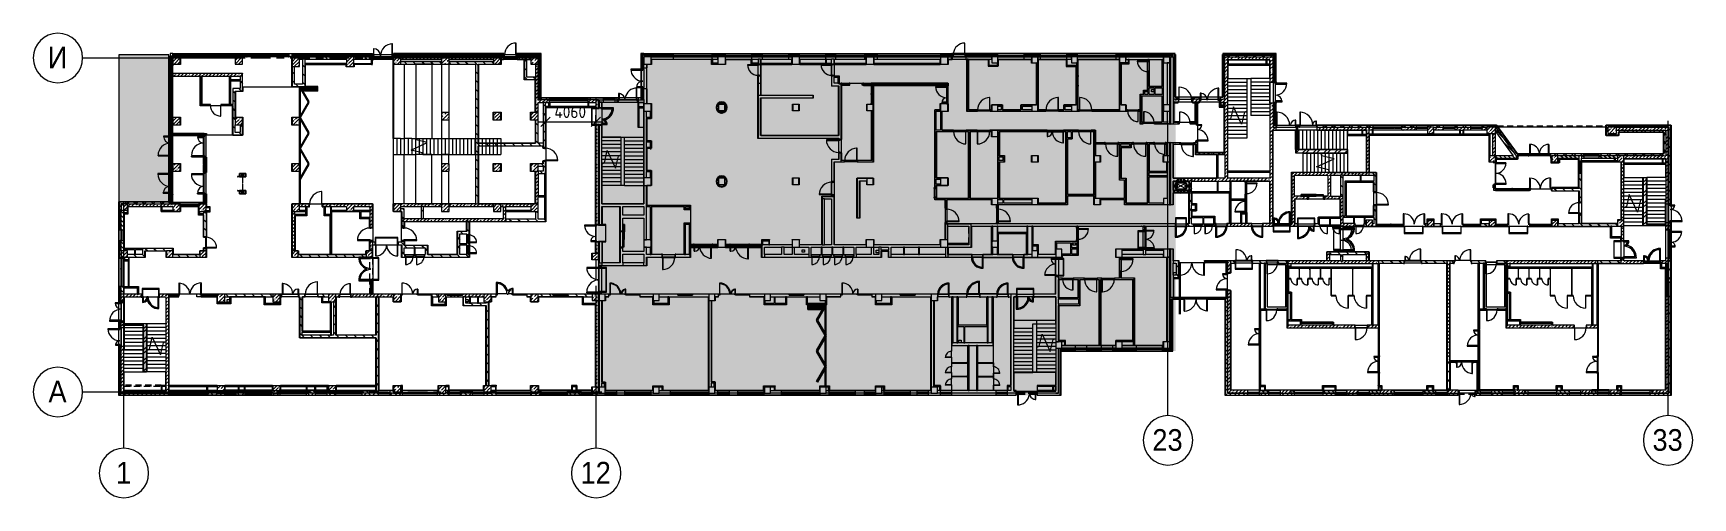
# Model space of a CAD drawing. Header units: millimetres. Extents: x 35144 to 233944, y -8553 to 29000.
# Drawn here: x 99705 to 233944, y -8553 to 29000 of the extents above; entities that cross this region are included whole.
import ezdxf

# ---------------------------------------------------------------- set-up
doc = ezdxf.new("R2010")
doc.units = ezdxf.units.MM
doc.linetypes.add('200_ШТРИХ__ш1_п0_6_', pattern=[800, 500, -300])
doc.linetypes.add('Осевая', pattern=[3175, 635, -476.25, 1587.5, -476.25])
for name, color, linetype, lineweight in [('A-ANNO-DIMS', 7, 'Continuous', 9), ('A-ANNO-DIMS-500', 7, 'Continuous', 9), ('A-DETL-18', 7, 'Continuous', 5), ('A-DETL-19', 7, 'Continuous', 30), ('A-DETL-MBND-1', 7, '200_ШТРИХ__ш1_п0_6_', 9), ('A-DOOR-5', 7, 'Continuous', 5), ('A-GENM-1', 7, 'Continuous', 5), ('A-GLAZ-2', 7, 'Continuous', 5), ('A-GLAZ-CURT-3', 7, 'Continuous', 5), ('A-GLAZ-CWMG-3', 7, 'Continuous', 5), ('A-WALL', 7, 'Continuous', 9), ('A-WALL-11', 7, 'Continuous', 5), ('I-WALL-32', 7, 'Continuous', 5), ('M-EQPM-4', 7, 'Continuous', 5), ('S-COLS-1', 7, 'Continuous', 5), ('S-STRS-2', 7, 'Continuous', 5), ('S-STRS-MBND-1', 7, 'Continuous', 5), ('Оси', 7, 'Continuous', 9), ('Оси-1', 7, 'Continuous', 20), ('Оси-2', 7, 'Осевая', 9)]:
    doc.layers.add(name, color=color, linetype=linetype, lineweight=lineweight)
doc.layers.add('A-DETL-GENF-2', color=7, linetype='Continuous', lineweight=9, true_color=0xc0c0c0, transparency=0.4)
for name, color, linetype, lineweight, true_color in [('A-DETL-GENF-3', 7, 'Continuous', 5, 0xaaaaaa), ('A-DETL-GENF-4', 7, 'Continuous', 5, 0xe2e2e2), ('A-DETL-GENF-5', 7, 'Continuous', 5, 0xb7b7b7), ('A-DOOR-3', 7, 'Continuous', 5, 0xaaaaaa), ('A-DOOR-4', 7, 'Continuous', 5, 0xe2e2e2), ('A-DOOR-6', 7, 'Continuous', 5, 0xb7b7b7), ('A-DOOR-7', 7, 'Continuous', 5, 0x737373), ('A-DOOR-FRAM-2', 7, 'Continuous', 5, 0xe2e2e2), ('A-DOOR-FRAM-3', 7, 'Continuous', 5, 0xaaaaaa), ('A-DOOR-FRAM-4', 7, 'Continuous', 5, 0xb7b7b7), ('A-FLOR-1', 7, 'Continuous', 5, 0xaaaaaa), ('A-FLOR-2', 7, 'Continuous', 5, 0xb7b7b7), ('A-GENM-2', 7, 'Continuous', 5, 0xe2ddcd), ('A-GENM-3', 7, 'Continuous', 5, 0x737373), ('A-GLAZ-3', 7, 'Continuous', 5, 0x737373), ('A-GLAZ-CURT-2', 7, 'Continuous', 5, 0x737373), ('A-GLAZ-CWMG-2', 7, 'Continuous', 5, 0x737373), ('A-GLAZ-CWMG-4', 7, 'Continuous', 5, 0x383e42), ('A-WALL-10', 7, 'Continuous', 9, 0x737373), ('A-WALL-12', 7, 'Continuous', 5, 0x737373), ('I-WALL-29', 7, 'Continuous', 9, 0xe7e7e7), ('I-WALL-30', 7, 'Continuous', 5, 0xe7e7e7), ('I-WALL-31', 7, 'Continuous', 5, 0x737373), ('I-WALL-33', 7, 'Continuous', 5, 0x787878), ('M-EQPM-3', 7, 'Continuous', 5, 0x737373), ('S-COLS-2', 7, 'Continuous', 5, 0x737373), ('S-STRS-3', 7, 'Continuous', 5, 0x737373), ('S-STRS-MBND-2', 7, 'Continuous', 5, 0x737373)]:
    doc.layers.add(name, color=color, linetype=linetype, lineweight=lineweight, true_color=true_color)
doc.styles.add('Arial_1', font='arial.ttf', dxfattribs={"width": 0.9, "height": 1750})
doc.styles.add('ISOCPEUR_4', font='isocpeur.ttf', dxfattribs={"width": 0.9, "height": 1000})
doc.dimstyles.new('ISO-2_0_0_9К_Средний_округл2_2', dxfattribs={"dimscale": 304.8, "dimtxt": 995.981176, "dimasz": 2.46063, "dimexe": 1.968504, "dimexo": 0, "dimgap": 0, "dimtad": 1, "dimdec": 0, "dimrnd": 10, "dimzin": 0, "dimdsep": 46, "dimtxsty": 'ISOCPEUR_4', "dimblk1": 'OBLIQUE', "dimblk2": 'OBLIQUE', "dimsah": 1, "dimcen": 0.09, "dimdle": 1.968504, "dimazin": 0, "dimtfac": 1, "dimtdec": 4, "dimtix": 1, "dimtmove": 0, "dimatfit": 3, "dimfxl": 1, "dimtvp": 1, "dimtolj": 1, "dimtzin": 0, "dimarcsym": 2})
pattern_1 = [(135, (106933.74, 0), (-176.7767, -176.7767), [])]
pattern_2 = [(45, (106933.74, 0), (-285.1231, 285.1231), []), (45, (107218.87, 0), (-285.1231, 285.1231), [504.031, -100.806, 16.764, -84.042])]
pattern_3 = [(45, (106933.74, 0), (-176.7767, 176.7767), [])]
pattern_4 = [(135, (106933.74, 0), (-353.5534, -353.5534), [])]
pattern_5 = [(45, (106933.74, 0), (-353.5534, 353.5534), []), (135, (106933.74, 0), (-353.5534, -353.5534), [])]
pattern_6 = [(135, (1826.41, 164.685), (-14.14214, -14.14214), []), (225, (1826.41, 164.685), (14.14214, -14.14214), [])]
pattern_7 = [(45, (-296.384, 164.685), (-14.1421, 14.1421), []), (135, (-296.384, 164.685), (-14.1421, -14.1421), [])]
pattern_8 = [(135, (1826.41, 104.685), (-14.14214, -14.14214), []), (225, (1826.41, 104.685), (14.14214, -14.14214), [])]
pattern_9 = [(45, (-296.384, 104.685), (-14.1421, 14.1421), []), (135, (-296.384, 104.685), (-14.1421, -14.1421), [])]
pattern_10 = [(135, (1776.41, 174.685), (-14.14214, -14.14214), []), (225, (1776.41, 174.685), (14.14214, -14.14214), [])]
pattern_11 = [(45, (-346.384, 174.685), (-14.1421, 14.1421), []), (135, (-346.384, 174.685), (-14.1421, -14.1421), [])]
pattern_12 = [(135, (106933.74, 0), (-377.1708, -377.1708), [533.4, -88.9, 17.78, -88.9]), (135, (106933.74, 376.94), (-377.1708, -377.1708), []), (50, (106933.74, 0), (637.6445, -55.7866), [66.675, -733.425]), (355, (106933.74, 0), (-123.3494, 668.6992), [53.34, -586.74]), (100.451, (106986.9, -4.65), (514.299, 612.908), [56.665, -623.315]), (46.184, (106933.74, 177.8), (948.7764, -147.1497), [100.012, -1100.137]), (96.636, (107012.8, 165.5), (830.909, 865.997), [84.998, -934.973]), (351.184, (106933.7, 177.8), (830.918, 865.988), [80.01, -880.11]), (21, (107022.64, 133.35), (530.6506, -357.9283), [66.675, -733.425]), (326, (107022.64, 133.35), (216.308, 644.6585), [53.34, -586.74]), (71.451, (107066.86, 103.5), (746.9596, 286.7243), [56.665, -623.315]), (37.5, (106933.74, 0), (10.81053, 295.9426), [16.764, -562.864, 16.764, -578.866, -588.962]), (37.5, (106933.74, 0), (10.81053, 295.9426), [-1175.258, 16.764, -572.198]), (7.5, (106933.74, 0), (233.86916, 350.63175), [16.764, -322.834, 16.764, -549.529, -224.472]), (7.5, (106933.74, 0), (233.86916, 350.63175), [-905.891, 16.764, -207.708]), (327.5, (106735.5, 0), (474.5678, -20.0513), [16.764, -205.486, 16.764, -676.656, -920.115]), (327.5, (106735.5, 0), (474.5678, -20.0513), [-915.67, 16.764, -903.351]), (317.5, (106646.6, 0), (518.4522, 88.9934), [16.764, -272.161, 16.764, -443.738, -653.415]), (317.5, (106646.6, 0), (518.4522, 88.9934), [-749.427, 16.764, -636.651])]
pattern_13 = [(135, (1471.41, 189.685), (-14.14214, -14.14214), []), (225, (1471.41, 189.685), (14.14214, -14.14214), [])]
pattern_14 = [(45, (-651.384, 189.685), (-14.1421, 14.1421), []), (135, (-651.384, 189.685), (-14.1421, -14.1421), [])]
pattern_15 = [(45, (106933.74, 0), (-427.6843, 427.6843), []), (45, (107218.87, 0), (-427.6843, 427.6843), [])]
pattern_16 = [(135, (1751.41, 174.685), (-14.14214, -14.14214), []), (225, (1751.41, 174.685), (14.14214, -14.14214), [])]
pattern_17 = [(45, (-371.384, 174.685), (-14.1421, 14.1421), []), (135, (-371.384, 174.685), (-14.1421, -14.1421), [])]
pattern_18 = [(135, (1826.41, 174.685), (-14.14214, -14.14214), []), (225, (1826.41, 174.685), (14.14214, -14.14214), [])]
pattern_19 = [(45, (-296.384, 174.685), (-14.1421, 14.1421), []), (135, (-296.384, 174.685), (-14.1421, -14.1421), [])]
pattern_20 = [(135, (1751.41, 164.685), (-14.14214, -14.14214), []), (225, (1751.41, 164.685), (14.14214, -14.14214), [])]
pattern_21 = [(45, (-371.384, 164.685), (-14.1421, 14.1421), []), (135, (-371.384, 164.685), (-14.1421, -14.1421), [])]
pattern_22 = [(135, (1951.41, 124.685), (-14.14214, -14.14214), []), (225, (1951.41, 124.685), (14.14214, -14.14214), [])]
pattern_23 = [(45, (-171.384, 124.685), (-14.1421, 14.1421), []), (135, (-171.384, 124.685), (-14.1421, -14.1421), [])]
pattern_24 = [(135, (1951.41, 164.685), (-14.14214, -14.14214), []), (225, (1951.41, 164.685), (14.14214, -14.14214), [])]
pattern_25 = [(45, (-171.384, 164.685), (-14.1421, 14.1421), []), (135, (-171.384, 164.685), (-14.1421, -14.1421), [])]
pattern_26 = [(135, (1526.41, 143.685), (-14.14214, -14.14214), []), (225, (1526.41, 143.685), (14.14214, -14.14214), [])]
pattern_27 = [(45, (-596.384, 143.685), (-14.1421, 14.1421), []), (135, (-596.384, 143.685), (-14.1421, -14.1421), [])]
pattern_28 = [(45, (106933.74, 0), (-530.33, 530.33), []), (135, (106933.74, 0), (-530.33, -530.33), [])]

msp = doc.modelspace()

# ---------------------------------------------------------------- texts
at = {"layer": 'Оси', "char_height": 1750, "attachment_point": 1, "style": 'Arial_1'}
for s, insert, width in [('\\fArial|b0|i0|c204|p34|;\\W.9;И', (100882.6, 27905.2), 1948.101), ('\\fArial|b0|i0|c204|p34|;\\W.9;А', (100941.1, 905.2), 1803.797), ('23', (190230.7, -3003), 3030.379), ('33', (230680.7, -3003), 3030.379), ('\\fArial|b0|i0|c204|p34|;\\W.9;1', (106406.2, -5649.6), 1515.189), ('12', (143980.7, -5649.6), 3030.379)]:
    msp.add_mtext(s, dxfattribs=dict(at, insert=insert, width=width))

# ---------------------------------------------------------------- blocks, each defined once
blk = doc.blocks.new('BSC_Колонна _Прямоугольная - 600х600-23286269-1_5_2_птичка')
at = {"layer": 'S-COLS-1'}
h = blk.add_hatch(dxfattribs=at)
h.set_pattern_fill('FP_92', color=256, style=0, pattern_type=2)
h.set_pattern_definition([(45, (-29509.74, -7600), (-285.123, 285.123), []), (45, (-29224.6, -7600), (-285.123, 285.123), [504.031, -100.806, 16.764, -84.042])])
h.paths.add_polyline_path([(300, -300), (300, 300), (-300, 300), (-300, -300), (119, -300)])
for p, q in [((300, 300), (-300, 300)), ((-300, 300), (-300, -300)), ((300, -300), (300, 300)), ((-300, -300), (300, -300))]:
    blk.add_line(p, q, dxfattribs=at)
blk = doc.blocks.new('BSC_Колонна _Прямоугольная - 500х500-23286270-1_5_2_птичка')
at = {"layer": 'S-COLS-2'}
for p, q in [((250, 250), (-250, 250)), ((-250, 250), (-250, -250)), ((250, -250), (250, 250)), ((-250, -250), (250, -250))]:
    blk.add_line(p, q, dxfattribs=at)
blk = doc.blocks.new('BSC_Колонна _Прямоугольная - 600х600-V95-1_5_2_птичка')
at = {"layer": 'S-COLS-1'}
h = blk.add_hatch(dxfattribs=at)
h.set_pattern_fill('FP_93', color=256, style=0, pattern_type=2)
h.set_pattern_definition([(45, (-25860, -200), (-285.123, 285.123), []), (45, (-25574.88, -200), (-285.123, 285.123), [504.031, -100.806, 16.764, -84.042])])
h.paths.add_polyline_path([(300, -300), (300, 300), (-300, 300), (-300, -300), (42, -300)])
for p, q in [((300, 300), (-300, 300)), ((-300, 300), (-300, -300)), ((300, -300), (300, 300)), ((-300, -300), (300, -300))]:
    blk.add_line(p, q, dxfattribs=at)
blk = doc.blocks.new('BSC_Колонна _Прямоугольная - 600х600-V96-1_5_2_птичка')
at = {"layer": 'S-COLS-1'}
h = blk.add_hatch(dxfattribs=at)
h.set_pattern_fill('FP_94', color=256, style=0, pattern_type=2)
h.set_pattern_definition([(45, (-29509.74, -200), (-285.123, 285.123), []), (45, (-29224.6, -200), (-285.123, 285.123), [504.031, -100.806, 16.764, -84.042])])
h.paths.add_polyline_path([(110, -300), (300, -300), (300, 300), (-300, 300), (-300, -300)])
for p, q in [((300, 300), (-300, 300)), ((-300, 300), (-300, -300)), ((300, -300), (300, 300)), ((-300, -300), (300, -300))]:
    blk.add_line(p, q, dxfattribs=at)
blk = doc.blocks.new('BSC_Колонна _Прямоугольная - 500х500-V97-1_5_2_птичка')
at = {"layer": 'S-COLS-2'}
for p, q in [((250, 250), (-250, 250)), ((-250, 250), (-250, -250)), ((250, -250), (250, 250)), ((-250, -250), (247, -250))]:
    blk.add_line(p, q, dxfattribs=at)
blk = doc.blocks.new('BSC_Колонна _Прямоугольная - 500х500-V98-1_5_2_птичка')
at = {"layer": 'S-COLS-2'}
for p, q in [((220, 250), (-250, 250)), ((-250, 250), (-250, -250)), ((250, -250), (250, 22)), ((-250, -250), (250, -250))]:
    blk.add_line(p, q, dxfattribs=at)
blk = doc.blocks.new('BSC_Колонна _Прямоугольная - 600х600-23205240-1_5_2_птичка')
at = {"layer": 'S-COLS-2'}
for p, q in [((300, 300), (-300, 300)), ((-300, 300), (-300, -300)), ((300, -300), (300, 300)), ((-300, -300), (300, -300))]:
    blk.add_line(p, q, dxfattribs=at)
blk = doc.blocks.new('BSC_Колонна _Прямоугольная - 600х800-24078684-1_5_2_птичка')
at = {"layer": 'S-COLS-1'}
h = blk.add_hatch(dxfattribs=at)
h.set_pattern_fill('FP_95', color=256, style=0, pattern_type=2)
h.set_pattern_definition([(45, (-14010, -26700), (-285.123, 285.123), []), (45, (-13724.88, -26700), (-285.123, 285.123), [504.031, -100.806, 16.764, -84.042])])
h.paths.add_polyline_path([(-300, -400), (300, -400), (300, 400), (-300, 400), (-300, 200)])
for p, q in [((300, 400), (-300, 400)), ((-300, 400), (-300, -400)), ((300, -400), (300, 400)), ((-300, -400), (300, -400))]:
    blk.add_line(p, q, dxfattribs=at)
blk = doc.blocks.new('BSC_Колонна _Прямоугольная - 600х600-V99-1_5_2_птичка')
at = {"layer": 'S-COLS-1'}
h = blk.add_hatch(dxfattribs=at)
h.set_pattern_fill('FP_99', color=256, style=0, pattern_type=2)
h.set_pattern_definition([(45, (-14010, -14900), (-285.123, 285.123), []), (45, (-13724.88, -14900), (-285.123, 285.123), [504.031, -100.806, 16.764, -84.042])])
h.paths.add_polyline_path([(220, -300), (300, -300), (300, 300), (-300, 300), (-300, -300), (-80, -300)])
for p, q in [((300, 300), (-300, 300)), ((-300, 300), (-300, -300)), ((300, -300), (300, 300)), ((-300, -300), (300, -300))]:
    blk.add_line(p, q, dxfattribs=at)
blk = doc.blocks.new('BSC_Колонна _Прямоугольная - 600х600-23295697-1_5_2_птичка')
at = {"layer": 'S-COLS-1'}
h = blk.add_hatch(dxfattribs=at)
h.set_pattern_fill('FP_100', color=256, style=0, pattern_type=2)
h.set_pattern_definition([(45, (-14010, -18150), (-285.123, 285.123), []), (45, (-13724.88, -18150), (-285.123, 285.123), [504.031, -100.806, 16.764, -84.042])])
h.paths.add_polyline_path([(-300, -300), (300, -300), (300, 300), (-300, 300), (-300, 281)])
for p, q in [((300, 300), (-300, 300)), ((-300, 300), (-300, -300)), ((300, -300), (300, 300)), ((-300, -300), (300, -300))]:
    blk.add_line(p, q, dxfattribs=at)
blk = doc.blocks.new('BSC_Колонна _Прямоугольная - 600х600-V100-1_5_2_птичка')
at = {"layer": 'S-COLS-1'}
h = blk.add_hatch(dxfattribs=at)
h.set_pattern_fill('FP_101', color=256, style=0, pattern_type=2)
h.set_pattern_definition([(45, (-14010, -21900), (-285.123, 285.123), []), (45, (-13724.88, -21900), (-285.123, 285.123), [504.031, -100.806, 16.764, -84.042])])
h.paths.add_polyline_path([(-300, -300), (300, -300), (300, 300), (-300, 300), (-300, -108)])
for p, q in [((300, 300), (-300, 300)), ((-300, 300), (-300, -300)), ((300, -300), (300, 300)), ((-300, -300), (300, -300))]:
    blk.add_line(p, q, dxfattribs=at)
blk = doc.blocks.new('BSC_Колонна _Прямоугольная - 600х600-V101-1_5_2_птичка')
at = {"layer": 'S-COLS-1'}
h = blk.add_hatch(dxfattribs=at)
h.set_pattern_fill('FP_102', color=256, style=0, pattern_type=2)
h.set_pattern_definition([(45, (-25860, -7600), (-285.123, 285.123), []), (45, (-25574.88, -7600), (-285.123, 285.123), [504.031, -100.806, 16.764, -84.042])])
h.paths.add_polyline_path([(-111, -300), (300, -300), (300, 300), (-300, 300), (-300, -300)])
for p, q in [((300, 300), (-300, 300)), ((-300, 300), (-300, -300)), ((300, -300), (300, 300)), ((-300, -300), (300, -300))]:
    blk.add_line(p, q, dxfattribs=at)
blk = doc.blocks.new('BSC_Колонна _Прямоугольная - 600х600-V102-1_5_2_птичка')
at = {"layer": 'S-COLS-1'}
h = blk.add_hatch(dxfattribs=at)
h.set_pattern_fill('FP_103', color=256, style=0, pattern_type=2)
h.set_pattern_definition([(45, (-26110, -26800), (-285.123, 285.123), []), (45, (-25824.88, -26800), (-285.123, 285.123), [504.031, -100.806, 16.764, -84.042])])
h.paths.add_polyline_path([(300, -300), (300, 300), (-300, 300), (-300, -300), (-208, -300)])
for p, q in [((300, 300), (-300, 300)), ((-300, 300), (-300, -300)), ((300, -300), (300, 300)), ((-300, -300), (300, -300))]:
    blk.add_line(p, q, dxfattribs=at)
blk = doc.blocks.new('BSC_Колонна _Прямоугольная - 600х600-V103-1_5_2_птичка')
at = {"layer": 'S-COLS-1'}
h = blk.add_hatch(dxfattribs=at)
h.set_pattern_fill('FP_104', color=256, style=0, pattern_type=2)
h.set_pattern_definition([(45, (-26110, -14900), (-285.123, 285.123), []), (45, (-25824.88, -14900), (-285.123, 285.123), [504.031, -100.806, 16.764, -84.042])])
h.paths.add_polyline_path([(-300, -300), (300, -300), (300, 300), (-300, 300), (-300, -97)])
for p, q in [((300, 300), (-300, 300)), ((-300, 300), (-300, -300)), ((300, -300), (300, 300)), ((-300, -300), (300, -300))]:
    blk.add_line(p, q, dxfattribs=at)
blk = doc.blocks.new('BSC_Колонна _Прямоугольная - 500х500-23287078-1_5_2_птичка')
at = {"layer": 'S-COLS-2'}
for p, q in [((250, 250), (-250, 250)), ((-250, 250), (-250, -250)), ((250, -250), (250, 250)), ((-250, -250), (250, -250))]:
    blk.add_line(p, q, dxfattribs=at)
blk = doc.blocks.new('110_Дверь_СКБ_1Ст_Внутренняя1 - Д-8 950x2100h_охрана-31784688-1_5_2_птичка')
at = {"layer": 'A-DOOR-3'}
h = blk.add_hatch(dxfattribs=at)
h.set_pattern_fill('FP_31', color=256, style=0, pattern_type=2)
h.set_pattern_definition(pattern_6)
h.paths.add_polyline_path([(487.5, 100), (462.5, 100), (462.5, -100), (487.5, -100)])
at = {"layer": 'A-DOOR-4'}
h = blk.add_hatch(color=256, dxfattribs=at)
h.paths.add_polyline_path([(-437.5, 100), (-437.5, 20), (-402.5, 20), (-402.5, 60), (-412.5, 60), (-412.5, 100), (-422.5, 100)])
h.paths.add_polyline_path([(462.5, 100), (437.5, 100), (437.5, 60), (427.5, 60), (427.5, 20), (462.5, 20)])
at = {"layer": 'A-DOOR-FRAM-2'}
for points in [[(-442.5, 108), (-492.5, 108), (-492.5, 100), (-422.5, 100), (-422.5, 108), (-437.5, 108)], [(-437.5, 20), (-437.5, -100), (-422.5, -100), (-422.5, 20)], [(397.5, 950), (397.5, 100), (437.5, 100), (437.5, 950)], [(467.5, 108), (447.5, 108), (447.5, 100), (517.5, 100), (517.5, 108), (487.5, 108)], [(447.5, 20), (447.5, -100), (462.5, -100), (462.5, 20)], [(-462.5, -100), (-492.5, -100), (-492.5, -108), (-422.5, -108), (-422.5, -100), (-437.5, -100)], [(487.5, -100), (447.5, -100), (447.5, -108), (517.5, -108), (517.5, -100)]]:
    blk.add_hatch(color=256, dxfattribs=at).paths.add_polyline_path(points)
at = {"layer": 'A-DOOR-FRAM-3'}
h = blk.add_hatch(dxfattribs=at)
h.set_pattern_fill('FP_32', color=256, style=0, pattern_type=2)
h.set_pattern_definition(pattern_7)
h.paths.add_polyline_path([(-458.5, 100), (-462.5, 100), (-462.5, -100), (-437.5, -100), (-437.5, 100)])
at = {"layer": 'A-DOOR-3'}
for p, q in [((437.5, 950), (397.5, 950)), ((397.5, 950), (397.5, 100)), ((397.5, 100), (437.5, 100)), ((437.5, 100), (437.5, 950))]:
    blk.add_line(p, q, dxfattribs=at)
blk.add_arc((437.5, 100), 850, 90, 180, dxfattribs=at)
at = {"layer": 'A-DOOR-FRAM-3'}
for p, q in [((-422.5, 108), (-492.5, 108)), ((-492.5, 108), (-492.5, 100)), ((-492.5, 100), (-422.5, 100)), ((-437.5, 100), (-462.5, 100)), ((-462.5, 100), (-462.5, -100)), ((-412.5, 100), (-437.5, 100)), ((-437.5, 100), (-437.5, 20)), ((-437.5, -100), (-437.5, 100)), ((-422.5, 100), (-437.5, 100)), ((-437.5, 100), (-437.5, 99)), ((-437.5, 99), (-422.5, 99)), ((-437.5, 20), (-402.5, 20)), ((-422.5, 20), (-437.5, 20)), ((-437.5, 20), (-437.5, -100)), ((-422.5, 100), (-422.5, 108)), ((-422.5, 99), (-422.5, 100)), ((-422.5, -100), (-422.5, 20)), ((-412.5, 60), (-412.5, 100)), ((-402.5, 60), (-412.5, 60)), ((-402.5, 20), (-402.5, 60)), ((437.5, 60), (427.5, 60)), ((427.5, 60), (427.5, 20)), ((427.5, 20), (462.5, 20)), ((437.5, 100), (437.5, 60)), ((462.5, 100), (437.5, 100)), ((517.5, 108), (447.5, 108)), ((447.5, 108), (447.5, 100)), ((462.5, 100), (447.5, 100)), ((447.5, 100), (447.5, 99)), ((447.5, 100), (517.5, 100)), ((447.5, 99), (462.5, 99)), ((462.5, 20), (447.5, 20)), ((447.5, 20), (447.5, -100)), ((462.5, 20), (462.5, 100)), ((487.5, 100), (462.5, 100)), ((462.5, 100), (462.5, -100)), ((462.5, 99), (462.5, 100)), ((462.5, -100), (462.5, 20)), ((487.5, -100), (487.5, 100)), ((517.5, 100), (517.5, 108)), ((-422.5, -100), (-492.5, -100)), ((-492.5, -100), (-492.5, -108)), ((-492.5, -108), (-422.5, -108)), ((-462.5, -100), (-437.5, -100)), ((-437.5, -100), (-422.5, -100)), ((-422.5, -108), (-422.5, -100)), ((447.5, -100), (462.5, -100)), ((517.5, -100), (447.5, -100)), ((447.5, -100), (447.5, -108)), ((447.5, -108), (517.5, -108)), ((462.5, -100), (487.5, -100)), ((517.5, -108), (517.5, -100))]:
    blk.add_line(p, q, dxfattribs=at)
blk = doc.blocks.new('110_Дверь_СКБ_1Ст_Внутренняя1 - Д-8 950x2100h_охрана-32224770-1_5_2_птичка')
at = {"layer": 'A-DOOR-3'}
h = blk.add_hatch(dxfattribs=at)
h.set_pattern_fill('FP_105', color=256, style=0, pattern_type=2)
h.set_pattern_definition(pattern_8)
h.paths.add_polyline_path([(487, 40), (462, 40), (462, -40), (487, -40), (487, 40)])
at = {"layer": 'A-DOOR-4'}
h = blk.add_hatch(color=256, dxfattribs=at)
h.paths.add_polyline_path([(437, 40), (437, 0), (427, 0), (427, -40), (462, -40), (462, 40)])
h.paths.add_polyline_path([(-438, 40), (-438, -40), (-403, -40), (-403, 0), (-413, 0), (-413, 40), (-423, 40)])
at = {"layer": 'A-DOOR-FRAM-2'}
for points in [[(-423, 48), (-493, 48), (-493, 40), (-423, 44)], [(437, 890), (397, 890), (397, 40), (437, 40), (437, 550)], [(462, 48), (447, 48), (447, 40), (517, 40), (517, 48), (467, 48)], [(-463, -40), (-493, -40), (-493, -48), (-423, -48), (-423, -40), (-438, -40)], [(462, -40), (447, -40), (447, -48), (517, -48), (517, -40), (487, -40)]]:
    blk.add_hatch(color=256, dxfattribs=at).paths.add_polyline_path(points)
at = {"layer": 'A-DOOR-FRAM-3'}
h = blk.add_hatch(dxfattribs=at)
h.set_pattern_fill('FP_106', color=256, style=0, pattern_type=2)
h.set_pattern_definition(pattern_9)
h.paths.add_polyline_path([(-463, 40), (-463, -40), (-438, -40), (-438, 40)])
at = {"layer": 'A-DOOR-3'}
for p, q in [((437, 890), (397, 890)), ((397, 890), (397, 40)), ((397, 40), (437, 40)), ((437, 40), (437, 890))]:
    blk.add_line(p, q, dxfattribs=at)
blk.add_arc((437, 40), 850, 90, 180, dxfattribs=at)
at = {"layer": 'A-DOOR-FRAM-3'}
for p, q in [((-423, 48), (-493, 48)), ((-493, 48), (-493, 40)), ((-493, 40), (-423, 40)), ((-438, 40), (-463, 40)), ((-463, 40), (-463, -40)), ((-413, 40), (-438, 40)), ((-438, 40), (-438, -40)), ((-438, -40), (-438, 40)), ((-423, 40), (-438, 40)), ((-438, 40), (-438, 39)), ((-438, 39), (-423, 39)), ((-423, 40), (-423, 48)), ((-423, 39), (-423, 40)), ((-413, 0), (-413, 40)), ((-403, 0), (-413, 0)), ((-403, -40), (-403, 0)), ((437, 0), (427, 0)), ((427, 0), (427, -40)), ((437, 40), (437, 0)), ((462, 40), (437, 40)), ((517, 48), (447, 48)), ((447, 48), (447, 40)), ((462, 40), (447, 40)), ((447, 40), (447, 39)), ((447, 40), (517, 40)), ((447, 39), (462, 39)), ((462, -40), (462, 40)), ((487, 40), (462, 40)), ((462, 40), (462, -40)), ((462, 39), (462, 40)), ((487, -40), (487, 40)), ((517, 40), (517, 48)), ((-423, -40), (-493, -40)), ((-493, -40), (-493, -48)), ((-493, -48), (-423, -48)), ((-463, -40), (-438, -40)), ((-423, -39), (-438, -39)), ((-438, -39), (-438, -40)), ((-438, -40), (-403, -40)), ((-438, -40), (-423, -40)), ((-423, -40), (-423, -39)), ((-423, -48), (-423, -40)), ((427, -40), (462, -40)), ((462, -39), (447, -39)), ((447, -39), (447, -40)), ((447, -40), (462, -40)), ((517, -40), (447, -40)), ((447, -40), (447, -48)), ((447, -48), (517, -48)), ((462, -40), (462, -39)), ((462, -40), (487, -40)), ((517, -48), (517, -40))]:
    blk.add_line(p, q, dxfattribs=at)
blk = doc.blocks.new('110_Дверь_СКБ_1Ст_Внутренняя1 - Д-7а_л__950x2100h_Туалет-32220591-1_5_2_птичка')
at = {"layer": 'A-DOOR-3'}
h = blk.add_hatch(dxfattribs=at)
h.set_pattern_fill('FP_107', color=256, style=0, pattern_type=2)
h.set_pattern_definition(pattern_10)
h.paths.add_polyline_path([(537.5, 110), (512.5, 110), (512.5, -110), (537.5, -110)])
at = {"layer": 'A-DOOR-4'}
h = blk.add_hatch(color=256, dxfattribs=at)
h.paths.add_polyline_path([(-487.5, 110), (-487.5, 30), (-452.5, 30), (-452.5, 70), (-462.5, 70), (-462.5, 110), (-472.5, 110)])
h.paths.add_polyline_path([(497.5, 110), (487.5, 110), (487.5, 70), (477.5, 70), (477.5, 30), (512.5, 30), (512.5, 110)])
at = {"layer": 'A-DOOR-FRAM-2'}
for points in [[(-499, 118), (-542.5, 118), (-542.5, 110), (-472.5, 110), (-472.5, 118), (-492.5, 118)], [(-487.5, 30), (-487.5, -110), (-472.5, -110), (-472.5, 30)], [(447.5, 1060), (447.5, 110), (487.5, 112), (487.5, 1060)], [(567.5, 118), (497.5, 118), (497.5, 110), (567.5, 110)], [(497.5, 30), (497.5, -110), (512.5, -110), (512.5, 30)], [(-542.5, -110), (-542.5, -118), (-472.5, -118), (-472.5, -110), (-512.5, -110)], [(512.5, -110), (497.5, -110), (497.5, -118), (567.5, -118), (567.5, -110), (537.5, -110)]]:
    blk.add_hatch(color=256, dxfattribs=at).paths.add_polyline_path(points)
at = {"layer": 'A-DOOR-FRAM-3'}
h = blk.add_hatch(dxfattribs=at)
h.set_pattern_fill('FP_108', color=256, style=0, pattern_type=2)
h.set_pattern_definition(pattern_11)
h.paths.add_polyline_path([(-512.5, 110), (-512.5, -110), (-487.5, -110), (-487.5, 110)])
at = {"layer": 'A-DOOR-3'}
for p, q in [((487.5, 1060), (447.5, 1060)), ((447.5, 1060), (447.5, 110)), ((447.5, 110), (487.5, 110)), ((487.5, 110), (487.5, 1060))]:
    blk.add_line(p, q, dxfattribs=at)
blk.add_arc((487.5, 110), 950, 90, 180, dxfattribs=at)
at = {"layer": 'A-DOOR-FRAM-3'}
for p, q in [((-472.5, 118), (-542.5, 118)), ((-542.5, 118), (-542.5, 110)), ((-542.5, 110), (-472.5, 110)), ((-487.5, 110), (-512.5, 110)), ((-512.5, 110), (-512.5, -110)), ((-462.5, 110), (-487.5, 110)), ((-487.5, 110), (-487.5, 30)), ((-487.5, -110), (-487.5, 110)), ((-472.5, 110), (-487.5, 110)), ((-487.5, 110), (-487.5, 109)), ((-487.5, 109), (-472.5, 109)), ((-487.5, 30), (-452.5, 30)), ((-472.5, 30), (-487.5, 30)), ((-487.5, 30), (-487.5, -110)), ((-472.5, 110), (-472.5, 118)), ((-472.5, 109), (-472.5, 110)), ((-472.5, -110), (-472.5, 30)), ((-462.5, 70), (-462.5, 110)), ((-452.5, 70), (-462.5, 70)), ((-452.5, 30), (-452.5, 70)), ((487.5, 70), (477.5, 70)), ((477.5, 70), (477.5, 30)), ((477.5, 30), (512.5, 30)), ((487.5, 110), (487.5, 70)), ((512.5, 110), (487.5, 110)), ((567.5, 118), (497.5, 118)), ((497.5, 118), (497.5, 110)), ((512.5, 110), (497.5, 110)), ((497.5, 110), (497.5, 109)), ((497.5, 110), (567.5, 110)), ((497.5, 109), (512.5, 109)), ((512.5, 30), (497.5, 30)), ((497.5, 30), (497.5, -110)), ((512.5, 30), (512.5, 110)), ((537.5, 110), (512.5, 110)), ((512.5, 110), (512.5, -110)), ((512.5, 109), (512.5, 110)), ((512.5, -110), (512.5, 30)), ((537.5, -110), (537.5, 110)), ((567.5, 110), (567.5, 118)), ((-472.5, -110), (-542.5, -110)), ((-542.5, -110), (-542.5, -118)), ((-542.5, -118), (-472.5, -118)), ((-512.5, -110), (-487.5, -110)), ((-487.5, -110), (-472.5, -110)), ((-472.5, -118), (-472.5, -110)), ((497.5, -110), (512.5, -110)), ((567.5, -110), (497.5, -110)), ((497.5, -110), (497.5, -118)), ((497.5, -118), (567.5, -118)), ((512.5, -110), (537.5, -110)), ((567.5, -118), (567.5, -110))]:
    blk.add_line(p, q, dxfattribs=at)
blk = doc.blocks.new('110_Дверь_СКБ_1Ст_Внутренняя1 - Д-8 950x2100h_охрана-V104-1_5_2_птичка')
at = {"layer": 'A-DOOR-3'}
h = blk.add_hatch(dxfattribs=at)
h.set_pattern_fill('FP_31', color=256, style=0, pattern_type=2)
h.set_pattern_definition(pattern_6)
h.paths.add_polyline_path([(462.5, 100), (462.5, -100), (487.5, -100), (487.5, 100)])
at = {"layer": 'A-DOOR-4'}
h = blk.add_hatch(color=256, dxfattribs=at)
h.paths.add_polyline_path([(462.5, 100), (437.5, 100), (437.5, 60), (427.5, 60), (427.5, 20), (462.5, 20)])
h.paths.add_polyline_path([(-412.5, 100), (-437.5, 100), (-437.5, 20), (-402.5, 20.4), (-402.5, 60), (-412.5, 60)])
at = {"layer": 'A-DOOR-FRAM-2'}
for points in [[(-422.5, 108), (-492.5, 108), (-492.5, 100), (-422.5, 100)], [(-437.5, 20), (-437.5, -100), (-422.5, -100), (-422.5, 20)], [(397.5, 950), (397.5, 100), (437.5, 100), (437.5, 950)], [(517.5, 108), (447.5, 108), (447.5, 100), (517.5, 100)], [(447.5, 20), (447.5, -100), (462.5, -100), (462.5, 20)], [(-492.5, -100), (-492.5, -108), (-422.5, -108), (-422.5, -100), (-462.5, -100)], [(487.5, -100), (447.5, -100), (447.5, -108), (517.5, -108), (517.5, -100), (490.5, -100)]]:
    blk.add_hatch(color=256, dxfattribs=at).paths.add_polyline_path(points)
at = {"layer": 'A-DOOR-FRAM-3'}
h = blk.add_hatch(dxfattribs=at)
h.set_pattern_fill('FP_32', color=256, style=0, pattern_type=2)
h.set_pattern_definition(pattern_7)
h.paths.add_polyline_path([(-462.5, 100), (-462.5, -100), (-437.5, -100), (-437.5, 100)])
at = {"layer": 'A-DOOR-3'}
for p, q in [((437.5, 950), (397.5, 950)), ((397.5, 950), (397.5, 100)), ((397.5, 100), (437.5, 100)), ((437.5, 100), (437.5, 950))]:
    blk.add_line(p, q, dxfattribs=at)
blk.add_arc((437.5, 100), 850, 90, 180, dxfattribs=at)
at = {"layer": 'A-DOOR-FRAM-3'}
for p, q in [((-422.5, 108), (-492.5, 108)), ((-492.5, 108), (-492.5, 100)), ((-492.5, 100), (-422.5, 100)), ((-437.5, 100), (-462.5, 100)), ((-462.5, 100), (-462.5, -100)), ((-412.5, 100), (-437.5, 100)), ((-437.5, 100), (-437.5, 20)), ((-437.5, -100), (-437.5, 100)), ((-422.5, 100), (-437.5, 100)), ((-437.5, 100), (-437.5, 99)), ((-437.5, 99), (-422.5, 99)), ((-437.5, 20), (-402.5, 20)), ((-422.5, 20), (-437.5, 20)), ((-437.5, 20), (-437.5, -100)), ((-422.5, 100), (-422.5, 108)), ((-422.5, 99), (-422.5, 100)), ((-422.5, -100), (-422.5, 20)), ((-412.5, 60), (-412.5, 100)), ((-402.5, 60), (-412.5, 60)), ((-402.5, 20), (-402.5, 60)), ((437.5, 60), (427.5, 60)), ((427.5, 60), (427.5, 20)), ((427.5, 20), (462.5, 20)), ((437.5, 100), (437.5, 60)), ((462.5, 100), (437.5, 100)), ((517.5, 108), (447.5, 108)), ((447.5, 108), (447.5, 100)), ((462.5, 100), (447.5, 100)), ((447.5, 100), (447.5, 99)), ((447.5, 100), (517.5, 100)), ((447.5, 99), (462.5, 99)), ((462.5, 20), (447.5, 20)), ((447.5, 20), (447.5, -100)), ((462.5, 20), (462.5, 100)), ((487.5, 100), (462.5, 100)), ((462.5, 100), (462.5, -100)), ((462.5, 99), (462.5, 100)), ((462.5, -100), (462.5, 20)), ((487.5, -100), (487.5, 100)), ((517.5, 100), (517.5, 108)), ((-422.5, -100), (-492.5, -100)), ((-492.5, -100), (-492.5, -108)), ((-492.5, -108), (-422.5, -108)), ((-462.5, -100), (-437.5, -100)), ((-437.5, -100), (-422.5, -100)), ((-422.5, -108), (-422.5, -100)), ((447.5, -100), (462.5, -100)), ((517.5, -100), (447.5, -100)), ((447.5, -100), (447.5, -108)), ((447.5, -108), (517.5, -108)), ((462.5, -100), (487.5, -100)), ((517.5, -108), (517.5, -100))]:
    blk.add_line(p, q, dxfattribs=at)
blk = doc.blocks.new('110_Дверь_СКБ_1Ст_Внутренняя1 - Д-8 950x2100h_охрана-V105-1_5_2_птичка')
at = {"layer": 'A-DOOR-3'}
h = blk.add_hatch(dxfattribs=at)
h.set_pattern_fill('FP_105', color=256, style=0, pattern_type=2)
h.set_pattern_definition(pattern_8)
h.paths.add_polyline_path([(462, 40), (462, -40), (487, -40), (486, 40)])
at = {"layer": 'A-DOOR-4'}
h = blk.add_hatch(color=256, dxfattribs=at)
h.paths.add_polyline_path([(-413, 40), (-438, 40), (-438, -40), (-403, -40), (-403, 0), (-413, 0)])
h.paths.add_polyline_path([(462, 40), (437, 40), (437, 0), (427, 0), (427, -40), (462, -40)])
at = {"layer": 'A-DOOR-FRAM-2'}
for points in [[(-471, 48), (-493, 48), (-493, 40), (-423, 40), (-423, 48), (-463, 48)], [(397, 890), (397, 40), (437, 40), (437, 890)], [(447, 48), (447, 40), (517, 40), (517, 48), (462, 48)], [(-438, -40), (-493, -40), (-493, -48), (-423, -48), (-423, -40)], [(487, -40), (447, -40), (447, -48), (517, -48), (517, -40), (487, -40)]]:
    blk.add_hatch(color=256, dxfattribs=at).paths.add_polyline_path(points)
at = {"layer": 'A-DOOR-FRAM-3'}
h = blk.add_hatch(dxfattribs=at)
h.set_pattern_fill('FP_106', color=256, style=0, pattern_type=2)
h.set_pattern_definition(pattern_9)
h.paths.add_polyline_path([(-463, 40), (-463, -40), (-438, -40), (-438, 40)])
at = {"layer": 'A-DOOR-3'}
for p, q in [((437, 890), (397, 890)), ((397, 890), (397, 40)), ((397, 40), (437, 40)), ((437, 40), (437, 890))]:
    blk.add_line(p, q, dxfattribs=at)
blk.add_arc((437, 40), 850, 90, 180, dxfattribs=at)
at = {"layer": 'A-DOOR-FRAM-3'}
for p, q in [((-423, 48), (-493, 48)), ((-493, 48), (-493, 40)), ((-493, 40), (-423, 40)), ((-438, 40), (-463, 40)), ((-463, 40), (-463, -40)), ((-413, 40), (-438, 40)), ((-438, 40), (-438, -40)), ((-438, -40), (-438, 40)), ((-423, 40), (-438, 40)), ((-438, 40), (-438, 39)), ((-438, 39), (-423, 39)), ((-423, 40), (-423, 48)), ((-423, 39), (-423, 40)), ((-413, 0), (-413, 40)), ((-403, 0), (-413, 0)), ((-403, -40), (-403, 0)), ((437, 0), (427, 0)), ((427, 0), (427, -40)), ((437, 40), (437, 0)), ((462, 40), (437, 40)), ((517, 48), (447, 48)), ((447, 48), (447, 40)), ((462, 40), (447, 40)), ((447, 40), (447, 39)), ((447, 40), (517, 40)), ((447, 39), (462, 39)), ((462, -40), (462, 40)), ((487, 40), (462, 40)), ((462, 40), (462, -40)), ((462, 39), (462, 40)), ((487, -40), (487, 40)), ((517, 40), (517, 48)), ((-423, -40), (-493, -40)), ((-493, -40), (-493, -48)), ((-493, -48), (-423, -48)), ((-463, -40), (-438, -40)), ((-423, -39), (-438, -39)), ((-438, -39), (-438, -40)), ((-438, -40), (-403, -40)), ((-438, -40), (-423, -40)), ((-423, -40), (-423, -39)), ((-423, -48), (-423, -40)), ((427, -40), (462, -40)), ((462, -39), (447, -39)), ((447, -39), (447, -40)), ((447, -40), (462, -40)), ((517, -40), (447, -40)), ((447, -40), (447, -48)), ((447, -48), (517, -48)), ((462, -40), (462, -39)), ((462, -40), (487, -40)), ((517, -48), (517, -40))]:
    blk.add_line(p, q, dxfattribs=at)
blk = doc.blocks.new('110_Дверь_СКБ_2Ст - Д-2а_л_ Из коридора на лестницу-32216062-1_5_2_птичка')
at = {"layer": 'A-DOOR-4'}
h = blk.add_hatch(color=256, dxfattribs=at)
h.paths.add_polyline_path([(662, 20), (712, 20), (712, 100), (662, 100), (662, 50), (652, 50), (652, 20)])
h.paths.add_polyline_path([(-638, 20), (-628, 20), (-628, 50), (-638, 50), (-638, 100), (-688, 100), (-688, 20)])
for points in [[(-588, 100), (-588, 500), (-638, 500), (-638, 100)], [(612, 100), (662, 100), (662, 1000), (612, 1000), (612, 120)], [(698, -100), (712, -100), (712, 20), (698, 20)]]:
    blk.add_hatch(color=256, dxfattribs=at).paths.add_polyline_path(points)
at = {"layer": 'A-DOOR-FRAM-2'}
for points in [[(-688, 100), (-672, 100), (-672, 108), (-742, 108), (-742, 100), (-712, 100)], [(-672, -100), (-672, 20), (-688, 20), (-688, -100)], [(698, 100), (768, 100), (768, 108), (698, 108)], [(-672, -108), (-672, -100), (-742, -100), (-742, -108), (-688, -108)], [(712, -108), (768, -108), (768, -100), (698, -100), (698, -108)]]:
    blk.add_hatch(color=256, dxfattribs=at).paths.add_polyline_path(points)
at = {"layer": 'A-DOOR-3'}
for p, q in [((-638, 500), (-638, 100)), ((-588, 500), (-638, 500)), ((-638, 100), (-588, 100)), ((-588, 100), (-588, 500)), ((662, 1000), (612, 1000)), ((612, 1000), (612, 100)), ((612, 100), (662, 100)), ((662, 100), (662, 1000))]:
    blk.add_line(p, q, dxfattribs=at)
for centre, radius, start, end in [((-638, 100), 400, 360, 90), ((662, 100), 900, 90, 180)]:
    blk.add_arc(centre, radius, start, end, dxfattribs=at)
at = {"layer": 'A-DOOR-FRAM-3'}
for p, q in [((-672, 108), (-742, 108)), ((-742, 108), (-742, 100)), ((-742, 100), (-672, 100)), ((-638, 100), (-688, 100)), ((-688, 100), (-688, 20)), ((-688, 20), (-628, 20)), ((-672, 20), (-688, 20)), ((-688, 20), (-688, -100)), ((-672, 100), (-672, 108)), ((-672, -100), (-672, 20)), ((-638, 50), (-638, 100)), ((-628, 50), (-638, 50)), ((-628, 20), (-628, 50)), ((662, 50), (652, 50)), ((652, 50), (652, 20)), ((652, 20), (712, 20)), ((662, 100), (662, 50)), ((712, 100), (662, 100)), ((768, 108), (698, 108)), ((698, 108), (698, 100)), ((698, 100), (768, 100)), ((712, 20), (698, 20)), ((698, 20), (698, -100)), ((712, 20), (712, 100)), ((712, -100), (712, 20)), ((768, 100), (768, 108)), ((-672, -100), (-742, -100)), ((-742, -100), (-742, -108)), ((-742, -108), (-672, -108)), ((-688, -100), (-672, -100)), ((-672, -108), (-672, -100)), ((698, -100), (712, -100)), ((768, -100), (698, -100)), ((698, -100), (698, -108)), ((698, -108), (768, -108)), ((768, -108), (768, -100))]:
    blk.add_line(p, q, dxfattribs=at)
blk = doc.blocks.new('110_Дверь_СКБ_2Ст - Д-5_п_ Из игровой в коридор-32215844-1_5_2_птичка')
at = {"layer": 'A-DOOR-4'}
h = blk.add_hatch(color=256, dxfattribs=at)
h.paths.add_polyline_path([(-688, 40), (-688, -40), (-628, -40), (-628, -10), (-638, -10), (-638, 40)])
h.paths.add_polyline_path([(652, -40), (712, -40), (712, 40), (662, 40), (662, -10), (652, -10), (652, -26)])
for points in [[(-638, 940), (-638, 40), (-588, 40), (-588, 940)], [(612, 58), (612, 40), (662, 43), (662, 440), (612, 440), (612, 60)]]:
    blk.add_hatch(color=256, dxfattribs=at).paths.add_polyline_path(points)
at = {"layer": 'A-DOOR-FRAM-2'}
for points in [[(-742, 40), (-672, 40), (-672, 48), (-742, 48)], [(698, 48), (698, 40), (768, 40), (768, 48), (712, 48)], [(-742, -48), (-672, -48), (-672, -40), (-742, -40)], [(698, -48), (698, -48), (768, -48), (768, -40), (698, -40)]]:
    blk.add_hatch(color=256, dxfattribs=at).paths.add_polyline_path(points)
at = {"layer": 'A-DOOR-3'}
for p, q in [((-638, 940), (-638, 40)), ((-588, 940), (-638, 940)), ((-638, 40), (-588, 40)), ((-588, 40), (-588, 940)), ((662, 440), (612, 440)), ((612, 440), (612, 40)), ((612, 40), (662, 40)), ((662, 40), (662, 440))]:
    blk.add_line(p, q, dxfattribs=at)
for centre, radius, start, end in [((-638, 40), 900, 0, 90), ((662, 40), 400, 90, 180)]:
    blk.add_arc(centre, radius, start, end, dxfattribs=at)
at = {"layer": 'A-DOOR-FRAM-3'}
for p, q in [((-672, 48), (-742, 48)), ((-742, 48), (-742, 40)), ((-742, 40), (-672, 40)), ((-638, 40), (-688, 40)), ((-688, 40), (-688, -40)), ((-672, 40), (-672, 48)), ((-638, -10), (-638, 40)), ((662, 40), (662, -10)), ((712, 40), (662, 40)), ((768, 48), (698, 48)), ((698, 48), (698, 40)), ((698, 40), (768, 40)), ((712, -40), (712, 40)), ((768, 40), (768, 48)), ((-672, -40), (-742, -40)), ((-742, -40), (-742, -48)), ((-742, -48), (-672, -48)), ((-688, -40), (-628, -40)), ((-672, -39), (-688, -39)), ((-688, -39), (-688, -40)), ((-688, -40), (-672, -40)), ((-672, -40), (-672, -39)), ((-672, -48), (-672, -40)), ((-628, -10), (-638, -10)), ((-628, -40), (-628, -10)), ((662, -10), (652, -10)), ((652, -10), (652, -40)), ((652, -40), (712, -40)), ((712, -39), (698, -39)), ((698, -39), (698, -40)), ((698, -40), (712, -40)), ((768, -40), (698, -40)), ((698, -40), (698, -48)), ((698, -48), (768, -48)), ((712, -40), (712, -39)), ((768, -48), (768, -40))]:
    blk.add_line(p, q, dxfattribs=at)
blk = doc.blocks.new('110_Дверь_СКБ_2Ст - Д-6_л__ ДОО_Дв_1450x2100h_Дверь из раздевальной в коридор-25835678-1_5_2_птичка')
at = {"layer": 'A-DOOR-3'}
h = blk.add_hatch(dxfattribs=at)
h.set_pattern_fill('FP_109', color=256, style=0, pattern_type=2)
h.set_pattern_definition([(135, (1576.41, 164.685), (-14.14214, -14.14214), []), (225, (1576.41, 164.685), (14.14214, -14.14214), [])])
h.paths.add_polyline_path([(712.5, -100), (737.5, -100), (736.5, 100), (712.5, 100)])
at = {"layer": 'A-DOOR-4'}
h = blk.add_hatch(color=256, dxfattribs=at)
h.paths.add_polyline_path([(662.5, 20), (712.5, 20), (712.5, 100), (662.5, 100), (662.5, 50), (652.5, 50), (652.5, 20)])
h.paths.add_polyline_path([(-637.5, 20), (-627.5, 20), (-627.5, 50), (-637.5, 50), (-637.5, 100), (-687.5, 100), (-687.5, 20)])
for points in [[(-637.5, 100), (-587.5, 100), (-587.5, 450), (-637.5, 450), (-637.5, 107.4)], [(662.5, 100), (662.5, 1050), (612.5, 1050), (615.8, 100)]]:
    blk.add_hatch(color=256, dxfattribs=at).paths.add_polyline_path(points)
at = {"layer": 'A-DOOR-FRAM-2'}
for points in [[(-672.5, 100), (-672.5, 108), (-742.5, 108), (-742.5, 100), (-687.5, 100)], [(-672.5, -100), (-672.5, 20), (-687.5, 20), (-687.5, -100)], [(737.5, 100), (767.5, 100), (767.5, 108), (697.5, 108), (697.5, 100), (736.5, 100)], [(712.5, -100), (712.5, 20), (697.5, 20), (697.5, -100)], [(-672.5, -108), (-672.5, -100), (-742.5, -100), (-742.5, -108), (-687.5, -108)], [(737.5, -108), (767.5, -108), (767.5, -100), (697.5, -100), (697.5, -108), (736.5, -108)]]:
    blk.add_hatch(color=256, dxfattribs=at).paths.add_polyline_path(points)
at = {"layer": 'A-DOOR-FRAM-3'}
h = blk.add_hatch(dxfattribs=at)
h.set_pattern_fill('FP_110', color=256, style=0, pattern_type=2)
h.set_pattern_definition([(45, (-546.384, 164.685), (-14.1421, 14.1421), []), (135, (-546.384, 164.685), (-14.1421, -14.1421), [])])
h.paths.add_polyline_path([(-712.5, -100), (-687.5, -100), (-687.5, 100), (-712.5, 100)])
at = {"layer": 'A-DOOR-3'}
for p, q in [((-637.5, 450), (-637.5, 100)), ((-587.5, 450), (-637.5, 450)), ((-637.5, 100), (-587.5, 100)), ((-587.5, 100), (-587.5, 450)), ((662.5, 1050), (612.5, 1050)), ((612.5, 1050), (612.5, 100)), ((612.5, 100), (662.5, 100)), ((662.5, 100), (662.5, 1050))]:
    blk.add_line(p, q, dxfattribs=at)
for centre, radius, start, end in [((-637.5, 100), 350, 360, 90), ((662.5, 100), 950, 90, 180)]:
    blk.add_arc(centre, radius, start, end, dxfattribs=at)
at = {"layer": 'A-DOOR-FRAM-3'}
for p, q in [((-672.5, 108), (-742.5, 108)), ((-742.5, 108), (-742.5, 100)), ((-742.5, 100), (-672.5, 100)), ((-687.5, 100), (-712.5, 100)), ((-712.5, 100), (-712.5, -100)), ((-637.5, 100), (-687.5, 100)), ((-687.5, 100), (-687.5, 20)), ((-687.5, -100), (-687.5, 100)), ((-687.5, 20), (-627.5, 20)), ((-672.5, 20), (-687.5, 20)), ((-687.5, 20), (-687.5, -100)), ((-672.5, 100), (-672.5, 108)), ((-672.5, -100), (-672.5, 20)), ((-637.5, 50), (-637.5, 100)), ((-627.5, 50), (-637.5, 50)), ((-627.5, 20), (-627.5, 50)), ((662.5, 50), (652.5, 50)), ((652.5, 50), (652.5, 20)), ((652.5, 20), (712.5, 20)), ((662.5, 100), (662.5, 50)), ((712.5, 100), (662.5, 100)), ((767.5, 108), (697.5, 108)), ((697.5, 108), (697.5, 100)), ((697.5, 100), (767.5, 100)), ((712.5, 20), (697.5, 20)), ((697.5, 20), (697.5, -100)), ((712.5, 20), (712.5, 100)), ((737.5, 100), (712.5, 100)), ((712.5, 100), (712.5, -100)), ((712.5, -100), (712.5, 20)), ((737.5, -100), (737.5, 100)), ((767.5, 100), (767.5, 108)), ((-672.5, -100), (-742.5, -100)), ((-742.5, -100), (-742.5, -108)), ((-742.5, -108), (-672.5, -108)), ((-712.5, -100), (-687.5, -100)), ((-687.5, -100), (-672.5, -100)), ((-672.5, -108), (-672.5, -100)), ((697.5, -100), (712.5, -100)), ((767.5, -100), (697.5, -100)), ((697.5, -100), (697.5, -108)), ((697.5, -108), (767.5, -108)), ((712.5, -100), (737.5, -100)), ((767.5, -108), (767.5, -100))]:
    blk.add_line(p, q, dxfattribs=at)
blk = doc.blocks.new('110_Дверь_СКБ_2Ст - Д-5_п_ Из игровой в коридор-32679362-1_5_2_птичка')
at = {"layer": 'A-DOOR-4'}
h = blk.add_hatch(color=256, dxfattribs=at)
h.paths.add_polyline_path([(652, 30), (712, 30), (712, 110), (662, 109), (662, 60), (652, 60)])
h.paths.add_polyline_path([(-643, 30), (-628, 30), (-628, 60), (-638, 60), (-638, 110), (-688, 110), (-688, 30), (-672, 30)])
for points in [[(-638, 110), (-588, 110), (-591, 510), (-638, 506), (-638, 112)], [(616, 110), (662, 110), (662, 1010), (612, 1010), (612, 110)], [(712, -110), (712, 30), (698, 28), (698, -110)]]:
    blk.add_hatch(color=256, dxfattribs=at).paths.add_polyline_path(points)
at = {"layer": 'A-DOOR-FRAM-2'}
for points in [[(-681, 110), (-672, 112), (-672, 118), (-742, 118), (-742, 110), (-688, 110)], [(-672, -110), (-672, 30), (-688, 30), (-688, -110)], [(718, 110), (768, 110), (768, 118), (698, 118), (698, 110), (712, 110)], [(-672, -118), (-672, -110), (-742, -110), (-742, -118), (-688, -118)], [(763, -118), (768, -118), (763, -110), (698, -110), (698, -118), (750, -118)]]:
    blk.add_hatch(color=256, dxfattribs=at).paths.add_polyline_path(points)
at = {"layer": 'A-DOOR-3'}
for p, q in [((-638, 510), (-638, 110)), ((-588, 510), (-638, 510)), ((-638, 110), (-588, 110)), ((-588, 110), (-588, 510)), ((662, 1010), (612, 1010)), ((612, 1010), (612, 110)), ((612, 110), (662, 110)), ((662, 110), (662, 1010))]:
    blk.add_line(p, q, dxfattribs=at)
for centre, radius, start, end in [((-638, 110), 400, 360, 90), ((662, 110), 900, 90, 180)]:
    blk.add_arc(centre, radius, start, end, dxfattribs=at)
at = {"layer": 'A-DOOR-FRAM-3'}
for p, q in [((-672, 118), (-742, 118)), ((-742, 118), (-742, 110)), ((-742, 110), (-672, 110)), ((-638, 110), (-688, 110)), ((-688, 110), (-688, 30)), ((-688, 30), (-628, 30)), ((-672, 30), (-688, 30)), ((-688, 30), (-688, -110)), ((-672, 110), (-672, 118)), ((-672, -110), (-672, 30)), ((-638, 60), (-638, 110)), ((-628, 60), (-638, 60)), ((-628, 30), (-628, 60)), ((662, 60), (652, 60)), ((652, 60), (652, 30)), ((652, 30), (712, 30)), ((662, 110), (662, 60)), ((712, 110), (662, 110)), ((768, 118), (698, 118)), ((698, 118), (698, 110)), ((698, 110), (768, 110)), ((712, 30), (698, 30)), ((698, 30), (698, -110)), ((712, 30), (712, 110)), ((712, -110), (712, 30)), ((768, 110), (768, 118)), ((-672, -110), (-742, -110)), ((-742, -110), (-742, -118)), ((-742, -118), (-672, -118)), ((-688, -110), (-672, -110)), ((-672, -118), (-672, -110)), ((698, -110), (712, -110)), ((768, -110), (698, -110)), ((698, -110), (698, -118)), ((698, -118), (768, -118)), ((768, -118), (768, -110))]:
    blk.add_line(p, q, dxfattribs=at)
blk = doc.blocks.new('131_Сантехническая перегородка 7 - СП-1-30858579-1_5_2_птичка')
at = {"layer": 'A-GENM-2'}
blk.add_hatch(color=256, dxfattribs=at).paths.add_polyline_path([(2166, 8), (-4, 8), (-4, -8), (2166, -8)])
at = {"layer": 'A-GENM-1'}
for p, q in [((2166, 8), (-4, 8)), ((-4, 8), (-4, -8)), ((2166, -8), (2166, 8)), ((-4, -8), (2166, -8))]:
    blk.add_line(p, q, dxfattribs=at)
at = {"layer": 'A-GENM-1', "flags": 128}
for points in [[(71, 8), (71, 9), (71, 9), (70, 9), (70, 10), (70, 10), (69, 11), (69, 11), (68, 12), (68, 12), (67, 12), (67, 13), (66, 13), (66, 13), (65, 14), (65, 14), (64, 14), (64, 14), (63, 14), (62, 15), (62, 15), (61, 15), (61, 15), (60, 15), (59, 15), (59, 15), (58, 15), (58, 15), (57, 15), (56, 15), (56, 15), (55, 15), (55, 15), (54, 14), (54, 14), (53, 14), (52, 14), (52, 13), (51, 13), (51, 13), (50, 13), (50, 12), (49, 12), (49, 11), (48, 11), (48, 11), (48, 10), (47, 10), (47, 9), (46, 9), (46, 8), (46, 8)], [(46, -8), (46, -9), (47, -9), (47, -9), (47, -10), (48, -10), (48, -11), (49, -11), (49, -12), (50, -12), (50, -12), (51, -13), (51, -13), (52, -13), (52, -14), (53, -14), (53, -14), (54, -14), (54, -14), (55, -15), (56, -15), (56, -15), (57, -15), (57, -15), (58, -15), (59, -15), (59, -15), (60, -15), (60, -15), (61, -15), (62, -15), (62, -15), (63, -15), (63, -14), (64, -14), (64, -14), (65, -14), (66, -13), (66, -13), (67, -13), (67, -13), (68, -12), (68, -12), (69, -11), (69, -11), (69, -11), (70, -10), (70, -10), (71, -9), (71, -9), (71, -8), (71, -8)]]:
    blk.add_lwpolyline(points, dxfattribs=at)
at = {"layer": 'A-GENM-1'}
for radius, start, end in [(24.6, 19.91127, 160.08873), (17.6, 45, 135), (17.6, 45, 135), (15.1, 45, 135), (24.6, 199.91127, 340.08873), (17.6, 225, 315), (17.6, 225, 315), (15.1, 225, 315)]:
    blk.add_arc((59, 0), radius, start, end, dxfattribs=at)
blk = doc.blocks.new('131_Сантехническая перегородка 6 - СП-1-30839354-1_5_2_птичка')
at = {"layer": 'A-GENM-2'}
blk.add_hatch(color=256, dxfattribs=at).paths.add_polyline_path([(800, 8), (0, 8), (0, -8), (800, -8)])
at = {"layer": 'A-GENM-1'}
for p, q in [((800, 8), (0, 8)), ((0, 8), (0, -8)), ((800, -8), (800, 8)), ((0, -8), (800, -8))]:
    blk.add_line(p, q, dxfattribs=at)
at = {"layer": 'A-GENM-1', "flags": 128}
for points in [[(71, 8), (71, 9), (71, 9), (70, 9), (70, 10), (70, 10), (69, 11), (69, 11), (68, 12), (68, 12), (67, 12), (67, 13), (66, 13), (66, 13), (65, 14), (65, 14), (64, 14), (64, 14), (63, 14), (62, 15), (62, 15), (61, 15), (61, 15), (60, 15), (59, 15), (59, 15), (58, 15), (58, 15), (57, 15), (56, 15), (56, 15), (55, 15), (55, 15), (54, 14), (54, 14), (53, 14), (52, 14), (52, 13), (51, 13), (51, 13), (50, 13), (50, 12), (49, 12), (49, 11), (48, 11), (48, 11), (48, 10), (47, 10), (47, 9), (46, 9), (46, 8), (46, 8)], [(46, -8), (46, -9), (47, -9), (47, -9), (47, -10), (48, -10), (48, -11), (49, -11), (49, -12), (50, -12), (50, -12), (51, -13), (51, -13), (52, -13), (52, -14), (53, -14), (53, -14), (54, -14), (54, -14), (55, -15), (56, -15), (56, -15), (57, -15), (57, -15), (58, -15), (59, -15), (59, -15), (60, -15), (60, -15), (61, -15), (62, -15), (62, -15), (63, -15), (63, -14), (64, -14), (64, -14), (65, -14), (66, -13), (66, -13), (67, -13), (67, -13), (68, -12), (68, -12), (69, -11), (69, -11), (69, -11), (70, -10), (70, -10), (71, -9), (71, -9), (71, -8), (71, -8)]]:
    blk.add_lwpolyline(points, dxfattribs=at)
at = {"layer": 'A-GENM-1'}
for radius, start, end in [(24.6, 19.91127, 160.08873), (17.6, 45, 135), (17.6, 45, 135), (15.1, 45, 135), (24.6, 199.91127, 340.08873), (17.6, 225, 315), (17.6, 225, 315), (15.1, 225, 315)]:
    blk.add_arc((59, 0), radius, start, end, dxfattribs=at)
blk = doc.blocks.new('131_Сантехническая перегородка_Дверь МГН - СД-1-30883454-1_5_2_птичка')
at = {"layer": 'A-GENM-2'}
for points in [[(-335.4, 8), (-370, 8), (-366.5, -8), (10, -8), (10, 8)], [(1010, 8), (1010, -8), (1390, -8), (1390, 8), (1374, 8)]]:
    blk.add_hatch(color=256, dxfattribs=at).paths.add_polyline_path(points)
at = {"layer": 'A-DOOR-5'}
for p, q in [((10, 1008), (26, 1008)), ((10, 8), (10, 1008)), ((10, 8), (26, 8)), ((26, 8), (26, 1008))]:
    blk.add_line(p, q, dxfattribs=at)
blk.add_arc((10, 8), 1000, 360, 90, dxfattribs=at)
at = {"layer": 'A-GENM-1'}
for p, q in [((10, 8), (-370, 8)), ((-370, 8), (-370, -8)), ((10, -8), (10, 8)), ((1390, 8), (1010, 8)), ((1010, 8), (1010, -8)), ((1390, -8), (1390, 8)), ((-370, -8), (10, -8)), ((1010, -8), (1390, -8))]:
    blk.add_line(p, q, dxfattribs=at)
blk = doc.blocks.new('120_Окно_СКБ_1Ст - 120_Окно_СКБ_1Ст 900х2500_h_ с форточкой-22876038-1_5_2_птичка')
at = {"layer": 'A-GLAZ-2'}
for p, q in [((-450, -127), (-450, -57)), ((-450, -57), (-380, -57)), ((450, -57), (-450, -57)), ((-380, -127), (-450, -127)), ((-450, -127), (-400, -127)), ((-380, -127), (-400, -127)), ((-400, -127), (-400, -137)), ((-400, -137), (400, -137)), ((400, -137), (-400, -137)), ((-380, -57), (-380, -127)), ((380, -87), (-380, -87)), ((-380, -87), (-380, -127)), ((-330, -137), (-330, -87)), ((-330, -107), (330, -107)), ((330, -117), (-330, -117)), ((330, -137), (330, -87)), ((380, -127), (380, -57)), ((380, -57), (450, -57)), ((380, -127), (380, -87)), ((450, -127), (380, -127)), ((400, -127), (380, -127)), ((400, -127), (450, -127)), ((400, -137), (400, -127)), ((450, -57), (450, -127))]:
    blk.add_line(p, q, dxfattribs=at)
blk = doc.blocks.new('120_Окно_СКБ_1Ст - 120_Окно_СКБ_1Ст 900х2500_h_ с форточкой-V106-1_5_2_птичка')
at = {"layer": 'A-GLAZ-2'}
for p, q in [((-450, -127), (-450, -57)), ((-450, -57), (-380, -57)), ((450, -57), (-450, -57)), ((-380, -127), (-450, -127)), ((-450, -127), (-400, -127)), ((-380, -127), (-400, -127)), ((-400, -127), (-400, -137)), ((-400, -137), (400, -137)), ((400, -137), (-400, -137)), ((-380, -57), (-380, -127)), ((380, -87), (-380, -87)), ((-380, -87), (-380, -127)), ((-330, -137), (-330, -87)), ((-330, -107), (330, -107)), ((330, -117), (-330, -117)), ((330, -137), (330, -87)), ((380, -127), (380, -57)), ((380, -57), (450, -57)), ((380, -127), (380, -87)), ((450, -127), (380, -127)), ((400, -127), (380, -127)), ((400, -127), (450, -127)), ((400, -137), (400, -127)), ((450, -57), (450, -127))]:
    blk.add_line(p, q, dxfattribs=at)
blk = doc.blocks.new('120_Окно_СКБ_2Ст_Фрамуга сверху - 120_Окно_СКБ_2Ст_2300х2500_h_ ДОО-19727959-1_5_2_птичка')
at = {"layer": 'A-GLAZ-2'}
for p, q in [((-1150, -127), (-1150, -57)), ((-1150, -57), (-1080, -57)), ((1150, -57), (-1150, -57)), ((-1080, -127), (-1150, -127)), ((-1150, -127), (-1100, -127)), ((-1080, -127), (-1100, -127)), ((-1100, -127), (-1100, -137)), ((-1100, -137), (540, -137)), ((540, -137), (-1100, -137)), ((-1080, -57), (-1080, -127)), ((-1080, -57), (1080, -57)), ((520, -87), (-1080, -87)), ((-1080, -87), (-1080, -127)), ((-1030, -137), (-1030, -87)), ((-1030, -107), (470, -107)), ((470, -117), (-1030, -117)), ((470, -137), (470, -87)), ((520, -127), (520, -57)), ((520, -57), (590, -57)), ((520, -127), (520, -87)), ((590, -127), (520, -127)), ((540, -127), (520, -127)), ((540, -127), (570, -127)), ((540, -127), (570, -127)), ((540, -137), (540, -127)), ((590, -127), (570, -127)), ((570, -127), (570, -137)), ((570, -137), (1100, -137)), ((1100, -137), (570, -137)), ((590, -57), (590, -127)), ((1080, -87), (590, -87)), ((590, -87), (590, -127)), ((640, -137), (640, -87)), ((640, -107), (1030, -107)), ((1030, -117), (640, -117)), ((1030, -137), (1030, -87)), ((1080, -127), (1080, -57)), ((1080, -57), (1150, -57)), ((1080, -127), (1080, -87)), ((1150, -127), (1080, -127)), ((1100, -127), (1080, -127)), ((1100, -127), (1150, -127)), ((1100, -137), (1100, -127)), ((1150, -57), (1150, -127))]:
    blk.add_line(p, q, dxfattribs=at)
blk = doc.blocks.new('120_Окно_СКБ_1Ст - 120_Окно_СКБ_1Ст 900х2500_h_ с форточкой-V107-1_5_2_птичка')
at = {"layer": 'A-GLAZ-2'}
for p, q in [((-450, -127), (-450, -57)), ((-450, -57), (-380, -57)), ((450, -57), (-450, -57)), ((-380, -127), (-450, -127)), ((-450, -127), (-400, -127)), ((-380, -127), (-400, -127)), ((-400, -127), (-400, -137)), ((-400, -137), (400, -137)), ((400, -137), (-400, -137)), ((-380, -57), (-380, -127)), ((380, -87), (-380, -87)), ((-380, -87), (-380, -127)), ((-330, -137), (-330, -87)), ((-330, -107), (330, -107)), ((330, -117), (-330, -117)), ((330, -137), (330, -87)), ((380, -127), (380, -57)), ((380, -57), (450, -57)), ((380, -127), (380, -87)), ((450, -127), (380, -127)), ((400, -127), (380, -127)), ((400, -127), (450, -127)), ((400, -137), (400, -127)), ((450, -57), (450, -127))]:
    blk.add_line(p, q, dxfattribs=at)
blk = doc.blocks.new('110_Дверь_СКБ_2Ст_Внутренняя - ДН-7д_л__ ДОО_Дв_1450x2100h_Загрузочная_ Помещение холодильных камер-21737406-1_5_2_птичка')
at = {"layer": 'A-DOOR-3'}
h = blk.add_hatch(dxfattribs=at)
h.set_pattern_fill('FP_112', color=256, style=0, pattern_type=2)
h.set_pattern_definition(pattern_13)
h.paths.add_polyline_path([(862.5, -115), (862.5, 115), (817.5, 115), (817.5, -115)])
at = {"layer": 'A-DOOR-4'}
h = blk.add_hatch(color=256, dxfattribs=at)
h.paths.add_polyline_path([(817.5, 40), (817.5, 115), (872.5, 115), (872.5, 123), (802.5, 123), (802.5, 40), (812.5, 40)])
h.paths.add_polyline_path([(-777.5, 40), (-777.5, 123), (-847.5, 123), (-844.3, 115), (-792.5, 115), (-792.5, 40)])
for points in [[(-670.6, 40), (-662.5, 40), (-662.5, 600), (-742.5, 600), (-742.5, 40)], [(687.5, 40), (767.5, 40), (767.5, 990), (687.5, 990), (687.5, 86.9)]]:
    blk.add_hatch(color=256, dxfattribs=at).paths.add_polyline_path(points)
h = blk.add_hatch(color=256, dxfattribs=at)
h.paths.add_polyline_path([(872.5, -123), (872.5, -115), (817.5, -115), (812.5, -40), (802.5, -40), (802.5, -123), (862.5, -123)])
h.paths.add_polyline_path([(-833.5, -123), (-777.5, -123), (-777.5, -40), (-792.5, -40), (-792.5, -115), (-847.5, -115), (-842.5, -123), (-837.5, -123)])
at = {"layer": 'A-DOOR-FRAM-3'}
h = blk.add_hatch(dxfattribs=at)
h.set_pattern_fill('FP_113', color=256, style=0, pattern_type=2)
h.set_pattern_definition(pattern_14)
h.paths.add_polyline_path([(-792.5, -115), (-792.5, 115), (-837.5, 115), (-837.5, -115)])
at = {"layer": 'A-DOOR-3'}
for p, q in [((-777.5, 123), (-847.5, 123)), ((-847.5, 123), (-847.5, 115)), ((-847.5, 115), (-792.5, 115)), ((-792.5, 115), (-792.5, 40)), ((-792.5, 40), (-777.5, 40)), ((-777.5, 40), (-777.5, 123)), ((-742.5, 600), (-742.5, 40)), ((-662.5, 600), (-742.5, 600)), ((-742.5, 40), (-662.5, 40)), ((-662.5, 40), (-662.5, 600)), ((767.5, 990), (687.5, 990)), ((687.5, 990), (687.5, 40)), ((687.5, 40), (767.5, 40)), ((767.5, 40), (767.5, 990)), ((872.5, 123), (802.5, 123)), ((802.5, 123), (802.5, 40)), ((802.5, 40), (817.5, 40)), ((817.5, 40), (817.5, 115)), ((817.5, 115), (872.5, 115)), ((872.5, 115), (872.5, 123)), ((-847.5, -115), (-847.5, -123)), ((-792.5, -115), (-847.5, -115)), ((-847.5, -123), (-777.5, -123)), ((-777.5, -40), (-792.5, -40)), ((-792.5, -40), (-792.5, -115)), ((-777.5, -123), (-777.5, -40)), ((817.5, -40), (802.5, -40)), ((802.5, -40), (802.5, -123)), ((802.5, -123), (872.5, -123)), ((817.5, -115), (817.5, -40)), ((872.5, -115), (817.5, -115)), ((872.5, -123), (872.5, -115))]:
    blk.add_line(p, q, dxfattribs=at)
for centre, radius, start, end in [((-742.5, 40), 560, 0, 90), ((767.5, 40), 950, 90, 180)]:
    blk.add_arc(centre, radius, start, end, dxfattribs=at)
at = {"layer": 'A-DOOR-FRAM-3'}
for p, q in [((-792.5, 115), (-837.5, 115)), ((-837.5, 115), (-837.5, -115)), ((-792.5, -115), (-792.5, 115)), ((862.5, 115), (817.5, 115)), ((817.5, 115), (817.5, -115)), ((862.5, -115), (862.5, 115)), ((-837.5, -115), (-792.5, -115)), ((817.5, -115), (862.5, -115))]:
    blk.add_line(p, q, dxfattribs=at)
blk = doc.blocks.new('110_Дверь_СКБ_1Ст_Внутренняя1 - Д-11а _огнестойкость EI 15_-32666892-1_5_2_птичка')
at = {"layer": 'A-DOOR-3'}
h = blk.add_hatch(dxfattribs=at)
h.set_pattern_fill('FP_26', color=256, style=0, pattern_type=2)
h.set_pattern_definition([(135, (1751.41, 114.685), (-14.14214, -14.14214), []), (225, (1751.41, 114.685), (14.14214, -14.14214), [])])
h.paths.add_polyline_path([(537.5, 50), (537.5, -50), (562.5, -50), (562.5, 50)])
at = {"layer": 'A-DOOR-4'}
h = blk.add_hatch(color=256, dxfattribs=at)
h.paths.add_polyline_path([(512.5, 50), (512.5, 10), (502.5, 10), (502.5, -30), (537.5, -30), (537.5, 50), (522.5, 50)])
h.paths.add_polyline_path([(-508.4, 50), (-512.5, 50), (-512.5, -30), (-477.5, -30), (-477.5, 10), (-487.5, 10), (-487.5, 50)])
at = {"layer": 'A-DOOR-FRAM-2'}
for points in [[(-537.5, 58), (-567.5, 58), (-567.5, 50), (-497.5, 50), (-497.5, 58), (-517.5, 58)], [(-487.5, 1050), (-486.3, 50), (-447.5, 50), (-447.5, 1050)], [(562.5, 58), (522.5, 58), (522.5, 50), (592.5, 50), (592.5, 58)], [(-529.2, -50), (-567.5, -50), (-567.5, -58), (-497.5, -58), (-499.8, -50), (-512.5, -50)], [(-497.5, -30), (-512.5, -30), (-512.5, -50), (-497.5, -50), (-497.5, -32.8)], [(537.5, -30), (522.5, -30), (522.5, -50), (537.5, -50)], [(537.5, -50), (522.5, -50), (522.5, -58), (592.5, -58), (592.5, -50), (562.5, -50)]]:
    blk.add_hatch(color=256, dxfattribs=at).paths.add_polyline_path(points)
at = {"layer": 'A-DOOR-FRAM-3'}
h = blk.add_hatch(dxfattribs=at)
h.set_pattern_fill('FP_27', color=256, style=0, pattern_type=2)
h.set_pattern_definition([(45, (-371.384, 114.685), (-14.1421, 14.1421), []), (135, (-371.384, 114.685), (-14.1421, -14.1421), [])])
h.paths.add_polyline_path([(-537.5, 50), (-537.5, -50), (-512.5, -50), (-512.5, 50)])
at = {"layer": 'A-DOOR-3'}
for p, q in [((-487.5, 1050), (-487.5, 50)), ((-447.5, 1050), (-487.5, 1050)), ((-487.5, 50), (-447.5, 50)), ((-447.5, 50), (-447.5, 1050))]:
    blk.add_line(p, q, dxfattribs=at)
blk.add_arc((-487.5, 50), 1000, 360, 90, dxfattribs=at)
at = {"layer": 'A-DOOR-FRAM-3'}
for p, q in [((-497.5, 58), (-567.5, 58)), ((-567.5, 58), (-567.5, 50)), ((-567.5, 50), (-497.5, 50)), ((-512.5, 50), (-537.5, 50)), ((-537.5, 50), (-537.5, -50)), ((-487.5, 50), (-512.5, 50)), ((-512.5, 50), (-512.5, -30)), ((-512.5, -50), (-512.5, 50)), ((-497.5, 50), (-512.5, 50)), ((-512.5, 50), (-512.5, 49)), ((-512.5, 49), (-497.5, 49)), ((-497.5, 50), (-497.5, 58)), ((-497.5, 49), (-497.5, 50)), ((-487.5, 10), (-487.5, 50)), ((-477.5, 10), (-487.5, 10)), ((-477.5, -30), (-477.5, 10)), ((512.5, 10), (502.5, 10)), ((502.5, 10), (502.5, -30)), ((512.5, 50), (512.5, 10)), ((537.5, 50), (512.5, 50)), ((592.5, 58), (522.5, 58)), ((522.5, 58), (522.5, 50)), ((537.5, 50), (522.5, 50)), ((522.5, 50), (522.5, 49)), ((522.5, 50), (592.5, 50)), ((522.5, 49), (537.5, 49)), ((537.5, -30), (537.5, 50)), ((562.5, 50), (537.5, 50)), ((537.5, 50), (537.5, -50)), ((537.5, 49), (537.5, 50)), ((562.5, -50), (562.5, 50)), ((592.5, 50), (592.5, 58)), ((-497.5, -50), (-567.5, -50)), ((-567.5, -50), (-567.5, -58)), ((-567.5, -58), (-497.5, -58)), ((-537.5, -50), (-512.5, -50)), ((-512.5, -30), (-477.5, -30)), ((-497.5, -30), (-512.5, -30)), ((-512.5, -30), (-512.5, -50)), ((-512.5, -50), (-497.5, -50)), ((-497.5, -50), (-497.5, -30)), ((-497.5, -58), (-497.5, -50)), ((502.5, -30), (537.5, -30)), ((537.5, -30), (522.5, -30)), ((522.5, -30), (522.5, -50)), ((522.5, -50), (537.5, -50)), ((592.5, -50), (522.5, -50)), ((522.5, -50), (522.5, -58)), ((522.5, -58), (592.5, -58)), ((537.5, -50), (537.5, -30)), ((537.5, -50), (562.5, -50)), ((592.5, -58), (592.5, -50))]:
    blk.add_line(p, q, dxfattribs=at)
blk = doc.blocks.new('110_Дверь_СКБ_1Ст_Внутренняя1 - ДН-6д_ ДОО_Дв_1150x2100-24253098-1_5_2_птичка')
at = {"layer": 'A-DOOR-3'}
h = blk.add_hatch(dxfattribs=at)
h.set_pattern_fill('FP_114', color=256, style=0, pattern_type=2)
h.set_pattern_definition([(135, (1726.41, 189.685), (-14.14214, -14.14214), []), (225, (1726.41, 189.685), (14.14214, -14.14214), [])])
h.paths.add_polyline_path([(562.5, -115), (587.5, -115), (587.5, 115), (562.5, 115), (562.5, 86.9)])
at = {"layer": 'A-DOOR-4'}
h = blk.add_hatch(color=256, dxfattribs=at)
h.paths.add_polyline_path([(-537.5, 40), (-522.5, 40), (-522.5, 123), (-592.5, 123), (-592.5, 115), (-537.5, 115), (-537.5, 86.9)])
h.paths.add_polyline_path([(562.5, 40), (562.5, 115), (617.5, 115), (617.5, 123), (547.5, 123), (547.5, 40)])
h = blk.add_hatch(color=256, dxfattribs=at)
h.paths.add_polyline_path([(-502.5, -40), (-502.5, 0), (-512.5, 0), (-512.5, 40), (-537.5, 40), (-537.5, -40), (-512.5, -40)])
h.paths.add_polyline_path([(562.5, -40), (562.5, 40), (537.5, 40), (537.5, 0), (527.5, 0), (527.5, -40), (537.5, -40)])
h = blk.add_hatch(color=256, dxfattribs=at)
h.paths.add_polyline_path([(587.7, -123), (617.5, -123), (617.5, -115), (562.5, -115), (562.5, -40), (547.5, -40), (547.5, -123), (587.5, -123)])
h.paths.add_polyline_path([(-522.5, -123), (-522.5, -40), (-537.5, -40), (-537.5, -115), (-592.5, -115), (-592.5, -123), (-537.5, -123)])
at = {"layer": 'A-DOOR-FRAM-2'}
blk.add_hatch(color=256, dxfattribs=at).paths.add_polyline_path([(-512.5, 40), (-472.5, 40), (-472.5, 1090), (-512.5, 1090), (-512.5, 86.9)])
at = {"layer": 'A-DOOR-FRAM-3'}
h = blk.add_hatch(dxfattribs=at)
h.set_pattern_fill('FP_115', color=256, style=0, pattern_type=2)
h.set_pattern_definition([(45, (-396.384, 189.685), (-14.1421, 14.1421), []), (135, (-396.384, 189.685), (-14.1421, -14.1421), [])])
h.paths.add_polyline_path([(-537.5, -115), (-537.5, 115), (-562.5, 115), (-562.5, -115), (-554.5, -115)])
at = {"layer": 'A-DOOR-3'}
for p, q in [((-522.5, 123), (-592.5, 123)), ((-592.5, 123), (-592.5, 115)), ((-592.5, 115), (-537.5, 115)), ((-537.5, 115), (-537.5, 40)), ((-537.5, 40), (-522.5, 40)), ((-522.5, 40), (-522.5, 123)), ((-512.5, 1090), (-512.5, 40)), ((-472.5, 1090), (-512.5, 1090)), ((-512.5, 40), (-472.5, 40)), ((-472.5, 40), (-472.5, 1090)), ((617.5, 123), (547.5, 123)), ((547.5, 123), (547.5, 40)), ((547.5, 40), (562.5, 40)), ((562.5, 40), (562.5, 115)), ((562.5, 115), (617.5, 115)), ((617.5, 115), (617.5, 123)), ((-592.5, -115), (-592.5, -123)), ((-537.5, -115), (-592.5, -115)), ((-592.5, -123), (-522.5, -123)), ((-522.5, -40), (-537.5, -40)), ((-537.5, -40), (-537.5, -115)), ((-522.5, -123), (-522.5, -40)), ((562.5, -40), (547.5, -40)), ((547.5, -40), (547.5, -123)), ((547.5, -123), (617.5, -123)), ((562.5, -115), (562.5, -40)), ((617.5, -115), (562.5, -115)), ((617.5, -123), (617.5, -115))]:
    blk.add_line(p, q, dxfattribs=at)
blk.add_arc((-512.5, 40), 1050, 360, 90, dxfattribs=at)
at = {"layer": 'A-DOOR-FRAM-3'}
for p, q in [((-537.5, 115), (-562.5, 115)), ((-562.5, 115), (-562.5, -115)), ((-537.5, -115), (-537.5, 115)), ((-512.5, 40), (-537.5, 40)), ((-537.5, 40), (-537.5, -40)), ((-512.5, 0), (-512.5, 40)), ((-502.5, 0), (-512.5, 0)), ((-502.5, -40), (-502.5, 0)), ((537.5, 0), (527.5, 0)), ((527.5, 0), (527.5, -40)), ((537.5, 40), (537.5, 0)), ((562.5, 40), (537.5, 40)), ((587.5, 115), (562.5, 115)), ((562.5, 115), (562.5, -115)), ((562.5, -40), (562.5, 40)), ((587.5, -115), (587.5, 115)), ((-562.5, -115), (-537.5, -115)), ((-537.5, -40), (-502.5, -40)), ((527.5, -40), (562.5, -40)), ((562.5, -115), (587.5, -115))]:
    blk.add_line(p, q, dxfattribs=at)
blk = doc.blocks.new('110_Дверь_СКБ_1Ст_Внутренняя1 - Д-8_п_ 950x2100h_охрана 2-32213875-1_5_2_птичка')
at = {"layer": 'A-DOOR-3'}
h = blk.add_hatch(dxfattribs=at)
h.set_pattern_fill('FP_23', color=256, style=0, pattern_type=2)
h.set_pattern_definition([(135, (1826.41, 114.685), (-14.14214, -14.14214), []), (225, (1826.41, 114.685), (14.14214, -14.14214), [])])
h.paths.add_polyline_path([(465, -50), (487, -50), (487, 50), (462, 50), (462, -50)])
at = {"layer": 'A-DOOR-4'}
h = blk.add_hatch(color=256, dxfattribs=at)
h.paths.add_polyline_path([(-403, -30), (-403, 10), (-413, 10), (-413, 50), (-438, 50), (-438, -30), (-413, -30)])
h.paths.add_polyline_path([(427, -30), (462, -30), (462, 50), (437, 50), (437, 10), (427, 10), (427, -6)])
at = {"layer": 'A-DOOR-FRAM-2'}
for points in [[(-460, 50), (-423, 50), (-423, 58), (-493, 54), (-493, 50), (-463, 50)], [(-373, 50), (-373, 900), (-413, 900), (-413, 50)], [(487, 50), (517, 50), (517, 58), (447, 58), (447, 50), (475, 50)], [(-493, -58), (-423, -58), (-423, -50), (-493, -50)], [(-423, -50), (-423, -30), (-438, -30), (-438, -50)], [(462, -50), (462, -30), (447, -30), (447, -50)], [(517, -58), (517, -50), (447, -50), (447, -58), (494, -58)]]:
    blk.add_hatch(color=256, dxfattribs=at).paths.add_polyline_path(points)
at = {"layer": 'A-DOOR-FRAM-3'}
h = blk.add_hatch(dxfattribs=at)
h.set_pattern_fill('FP_24', color=256, style=0, pattern_type=2)
h.set_pattern_definition([(45, (-296.384, 114.685), (-14.1421, 14.1421), []), (135, (-296.384, 114.685), (-14.1421, -14.1421), [])])
h.paths.add_polyline_path([(-438, -50), (-438, 50), (-463, 50), (-463, -50), (-456, -50)])
at = {"layer": 'A-DOOR-3'}
for p, q in [((-413, 900), (-413, 50)), ((-373, 900), (-413, 900)), ((-413, 50), (-373, 50)), ((-373, 50), (-373, 900))]:
    blk.add_line(p, q, dxfattribs=at)
blk.add_arc((-413, 50), 850, 360, 90, dxfattribs=at)
at = {"layer": 'A-DOOR-FRAM-3'}
for p, q in [((-423, 58), (-493, 58)), ((-493, 58), (-493, 50)), ((-493, 50), (-423, 50)), ((-438, 50), (-463, 50)), ((-463, 50), (-463, -50)), ((-413, 50), (-438, 50)), ((-438, 50), (-438, -30)), ((-438, -50), (-438, 50)), ((-423, 50), (-438, 50)), ((-438, 50), (-438, 49)), ((-438, 49), (-423, 49)), ((-423, 50), (-423, 58)), ((-423, 49), (-423, 50)), ((-413, 10), (-413, 50)), ((-403, 10), (-413, 10)), ((-403, -30), (-403, 10)), ((437, 10), (427, 10)), ((427, 10), (427, -30)), ((437, 50), (437, 10)), ((462, 50), (437, 50)), ((517, 58), (447, 58)), ((447, 58), (447, 50)), ((462, 50), (447, 50)), ((447, 50), (447, 49)), ((447, 50), (517, 50)), ((447, 49), (462, 49)), ((462, -30), (462, 50)), ((487, 50), (462, 50)), ((462, 50), (462, -50)), ((462, 49), (462, 50)), ((487, -50), (487, 50)), ((517, 50), (517, 58)), ((-423, -50), (-493, -50)), ((-493, -50), (-493, -58)), ((-493, -58), (-423, -58)), ((-463, -50), (-438, -50)), ((-438, -30), (-403, -30)), ((-423, -30), (-438, -30)), ((-438, -30), (-438, -50)), ((-438, -50), (-423, -50)), ((-423, -50), (-423, -30)), ((-423, -58), (-423, -50)), ((427, -30), (462, -30)), ((462, -30), (447, -30)), ((447, -30), (447, -50)), ((447, -50), (462, -50)), ((517, -50), (447, -50)), ((447, -50), (447, -58)), ((447, -58), (517, -58)), ((462, -50), (462, -30)), ((462, -50), (487, -50)), ((517, -58), (517, -50))]:
    blk.add_line(p, q, dxfattribs=at)
blk = doc.blocks.new('110_Дверь_СКБ_1Ст_Внутренняя1 - Д-9_ ДОО_Дв_950x2100h_Цеха_ ПУИ_ Помещение персонала_ Моечные_ Тамбур-18976848-1_5_2_птичка')
at = {"layer": 'A-DOOR-6'}
for p, q in [((-422.5, 48), (-492.5, 48)), ((-492.5, 48), (-492.5, 40)), ((-492.5, 40), (-437.5, 40)), ((-437.5, 40), (-422.5, 40)), ((-422.5, 40), (-422.5, 48)), ((-412.5, 890), (-412.5, 40)), ((-372.5, 890), (-412.5, 890)), ((-412.5, 40), (-372.5, 40)), ((-372.5, 40), (-372.5, 890)), ((517.5, 48), (447.5, 48)), ((447.5, 48), (447.5, 40)), ((447.5, 40), (462.5, 40)), ((462.5, 40), (517.5, 40)), ((517.5, 40), (517.5, 48)), ((-492.5, -40), (-492.5, -48)), ((-437.5, -40), (-492.5, -40)), ((-492.5, -48), (-422.5, -48)), ((-422.5, -40), (-437.5, -40)), ((-422.5, -48), (-422.5, -40)), ((462.5, -40), (447.5, -40)), ((447.5, -40), (447.5, -48)), ((447.5, -48), (517.5, -48)), ((517.5, -40), (462.5, -40)), ((517.5, -48), (517.5, -40))]:
    blk.add_line(p, q, dxfattribs=at)
blk.add_arc((-412.5, 40), 850, 360, 90, dxfattribs=at)
at = {"layer": 'A-DOOR-FRAM-4'}
for p, q in [((-437.5, 40), (-462.5, 40)), ((-462.5, 40), (-462.5, -40)), ((-412.5, 40), (-437.5, 40)), ((-437.5, 40), (-437.5, -40)), ((-437.5, -40), (-437.5, 40)), ((-412.5, 0), (-412.5, 40)), ((-402.5, 0), (-412.5, 0)), ((-402.5, -40), (-402.5, 0)), ((437.5, 0), (427.5, 0)), ((427.5, 0), (427.5, -40)), ((437.5, 40), (437.5, 0)), ((462.5, 40), (437.5, 40)), ((462.5, -40), (462.5, 40)), ((487.5, 40), (462.5, 40)), ((462.5, 40), (462.5, -40)), ((487.5, -40), (487.5, 40)), ((-462.5, -40), (-437.5, -40)), ((-437.5, -40), (-402.5, -40)), ((427.5, -40), (462.5, -40)), ((462.5, -40), (487.5, -40))]:
    blk.add_line(p, q, dxfattribs=at)
blk = doc.blocks.new('110_Дверь_СКБ_1Ст_Внутренняя1 - Д-11п 1100x2100h_кладовые _все__ коридор _между помещениями блока столовой__ моечные _все_ 2-32102277-1_5_2_птичка')
at = {"layer": 'A-DOOR-6'}
for p, q in [((-487.5, 1050), (-487.5, 50)), ((-447.5, 1050), (-487.5, 1050)), ((-487.5, 50), (-447.5, 50)), ((-447.5, 50), (-447.5, 1050))]:
    blk.add_line(p, q, dxfattribs=at)
blk.add_arc((-487.5, 50), 1000, 360, 90, dxfattribs=at)
at = {"layer": 'A-DOOR-FRAM-4'}
for p, q in [((-497.5, 58), (-567.5, 58)), ((-567.5, 58), (-567.5, 50)), ((-567.5, 50), (-497.5, 50)), ((-512.5, 50), (-537.5, 50)), ((-537.5, 50), (-537.5, -50)), ((-487.5, 50), (-512.5, 50)), ((-512.5, 50), (-512.5, -30)), ((-512.5, -50), (-512.5, 50)), ((-497.5, 50), (-512.5, 50)), ((-512.5, 50), (-512.5, 49)), ((-512.5, 49), (-497.5, 49)), ((-497.5, 50), (-497.5, 58)), ((-497.5, 49), (-497.5, 50)), ((-487.5, 10), (-487.5, 50)), ((-477.5, 10), (-487.5, 10)), ((-477.5, -30), (-477.5, 10)), ((512.5, 10), (502.5, 10)), ((502.5, 10), (502.5, -30)), ((512.5, 50), (512.5, 10)), ((537.5, 50), (512.5, 50)), ((592.5, 58), (522.5, 58)), ((522.5, 58), (522.5, 50)), ((537.5, 50), (522.5, 50)), ((522.5, 50), (522.5, 49)), ((522.5, 50), (592.5, 50)), ((522.5, 49), (537.5, 49)), ((537.5, -30), (537.5, 50)), ((562.5, 50), (537.5, 50)), ((537.5, 50), (537.5, -50)), ((537.5, 49), (537.5, 50)), ((562.5, -50), (562.5, 50)), ((592.5, 50), (592.5, 58)), ((-497.5, -50), (-567.5, -50)), ((-567.5, -50), (-567.5, -58)), ((-567.5, -58), (-497.5, -58)), ((-537.5, -50), (-512.5, -50)), ((-512.5, -30), (-477.5, -30)), ((-497.5, -30), (-512.5, -30)), ((-512.5, -30), (-512.5, -50)), ((-512.5, -50), (-497.5, -50)), ((-497.5, -50), (-497.5, -30)), ((-497.5, -58), (-497.5, -50)), ((502.5, -30), (537.5, -30)), ((537.5, -30), (522.5, -30)), ((522.5, -30), (522.5, -50)), ((522.5, -50), (537.5, -50)), ((592.5, -50), (522.5, -50)), ((522.5, -50), (522.5, -58)), ((522.5, -58), (592.5, -58)), ((537.5, -50), (537.5, -30)), ((537.5, -50), (562.5, -50)), ((592.5, -58), (592.5, -50))]:
    blk.add_line(p, q, dxfattribs=at)
blk = doc.blocks.new('Системная панель - Стекло - 70мм-31693610-1_5_2_птичка')
at = {"layer": 'A-GLAZ-CURT-2'}
for p, q in [((542.5, 35), (-542.5, 35)), ((-542.5, 35), (-542.5, -35)), ((542.5, -35), (542.5, 35)), ((-542.5, -35), (542.5, -35))]:
    blk.add_line(p, q, dxfattribs=at)
blk = doc.blocks.new('Прямоугольный импост - Импост структурный с накладкой - 160мм Темный-32302292-1_5_2_птичка')
at = {"layer": 'A-GLAZ-CWMG-2'}
for p, q in [((-50, 40), (-50, 140)), ((-50, 140), (0, 140)), ((-40, 40), (-50, 40)), ((-50, -17), (-50, 0)), ((-50, 0), (-40, 0)), ((-40, 0), (-40, 40)), ((-10, 40), (-10, 0)), ((0, 40), (-10, 40)), ((-10, 0), (0, 0)), ((0, 140), (0, 40)), ((0, 0), (0, -17)), ((0, -17), (-50, -17))]:
    blk.add_line(p, q, dxfattribs=at)
blk = doc.blocks.new('110_Дверь_СКБ_1Ст_Внутренняя1 - Д-11 1100x2100h_кладовые _все__ коридор _между помещениями блока столовой__ моечные _все_-32089444-1_5_2_птичка')
at = {"layer": 'A-DOOR-6'}
for p, q in [((512.5, 1050), (472.5, 1050)), ((472.5, 1050), (472.5, 50)), ((472.5, 50), (512.5, 50)), ((512.5, 50), (512.5, 1050))]:
    blk.add_line(p, q, dxfattribs=at)
blk.add_arc((512.5, 50), 1000, 90, 180, dxfattribs=at)
at = {"layer": 'A-DOOR-FRAM-4'}
for p, q in [((-497.5, 58), (-567.5, 58)), ((-567.5, 58), (-567.5, 50)), ((-567.5, 50), (-497.5, 50)), ((-512.5, 50), (-537.5, 50)), ((-537.5, 50), (-537.5, -50)), ((-487.5, 50), (-512.5, 50)), ((-512.5, 50), (-512.5, -30)), ((-512.5, -50), (-512.5, 50)), ((-497.5, 50), (-512.5, 50)), ((-512.5, 50), (-512.5, 49)), ((-512.5, 49), (-497.5, 49)), ((-497.5, 50), (-497.5, 58)), ((-497.5, 49), (-497.5, 50)), ((-487.5, 10), (-487.5, 50)), ((-477.5, 10), (-487.5, 10)), ((-477.5, -30), (-477.5, 10)), ((512.5, 10), (502.5, 10)), ((502.5, 10), (502.5, -30)), ((512.5, 50), (512.5, 10)), ((537.5, 50), (512.5, 50)), ((592.5, 58), (522.5, 58)), ((522.5, 58), (522.5, 50)), ((537.5, 50), (522.5, 50)), ((522.5, 50), (522.5, 49)), ((522.5, 50), (592.5, 50)), ((522.5, 49), (537.5, 49)), ((537.5, -30), (537.5, 50)), ((562.5, 50), (537.5, 50)), ((537.5, 50), (537.5, -50)), ((537.5, 49), (537.5, 50)), ((562.5, -50), (562.5, 50)), ((592.5, 50), (592.5, 58)), ((-497.5, -50), (-567.5, -50)), ((-567.5, -50), (-567.5, -58)), ((-567.5, -58), (-497.5, -58)), ((-537.5, -50), (-512.5, -50)), ((-512.5, -30), (-477.5, -30)), ((-497.5, -30), (-512.5, -30)), ((-512.5, -30), (-512.5, -50)), ((-512.5, -50), (-497.5, -50)), ((-497.5, -50), (-497.5, -30)), ((-497.5, -58), (-497.5, -50)), ((502.5, -30), (537.5, -30)), ((537.5, -30), (522.5, -30)), ((522.5, -30), (522.5, -50)), ((522.5, -50), (537.5, -50)), ((592.5, -50), (522.5, -50)), ((522.5, -50), (522.5, -58)), ((522.5, -58), (592.5, -58)), ((537.5, -50), (537.5, -30)), ((537.5, -50), (562.5, -50)), ((592.5, -58), (592.5, -50))]:
    blk.add_line(p, q, dxfattribs=at)
blk = doc.blocks.new('120_Окно_СКБ_1Ст - 120_Окно_СКБ_1Ст 900х2500_h_-22445987-1_5_2_птичка')
at = {"layer": 'A-GLAZ-2'}
for p, q in [((-450, -127), (-450, -57)), ((-450, -57), (-380, -57)), ((450, -57), (-450, -57)), ((-380, -127), (-450, -127)), ((-450, -127), (-400, -127)), ((-380, -127), (-400, -127)), ((-400, -127), (-400, -137)), ((-400, -137), (400, -137)), ((400, -137), (-400, -137)), ((-380, -57), (-380, -127)), ((380, -87), (-380, -87)), ((-380, -87), (-380, -127)), ((-330, -137), (-330, -87)), ((-330, -107), (330, -107)), ((330, -117), (-330, -117)), ((330, -137), (330, -87)), ((380, -127), (380, -57)), ((380, -57), (450, -57)), ((380, -127), (380, -87)), ((450, -127), (380, -127)), ((400, -127), (380, -127)), ((400, -127), (450, -127)), ((400, -137), (400, -127)), ((450, -57), (450, -127))]:
    blk.add_line(p, q, dxfattribs=at)
blk = doc.blocks.new('120_Окно_СКБ_2Ст - 120_Окно_СКБ_2Ст 2100х2500 _мал створка справа_-22445857-1_5_2_птичка')
at = {"layer": 'A-GLAZ-2'}
for p, q in [((-1050, -127), (-1050, -57)), ((-1050, -57), (-980, -57)), ((1050, -57), (-1050, -57)), ((-980, -127), (-1050, -127)), ((-1050, -127), (-1000, -127)), ((-980, -127), (-1000, -127)), ((-1000, -127), (-1000, -137)), ((-1000, -137), (170, -137)), ((170, -137), (-1000, -137)), ((-980, -57), (-980, -127)), ((150, -87), (-980, -87)), ((-980, -87), (-980, -127)), ((-930, -137), (-930, -87)), ((-930, -107), (100, -107)), ((100, -117), (-930, -117)), ((100, -137), (100, -87)), ((150, -127), (150, -57)), ((150, -57), (220, -57)), ((150, -127), (150, -87)), ((220, -127), (150, -127)), ((170, -127), (150, -127)), ((170, -127), (200, -127)), ((170, -137), (170, -127)), ((220, -127), (200, -127)), ((200, -127), (200, -137)), ((200, -137), (1000, -137)), ((1000, -137), (200, -137)), ((220, -57), (220, -127)), ((980, -87), (220, -87)), ((220, -87), (220, -127)), ((270, -137), (270, -87)), ((270, -107), (930, -107)), ((930, -117), (270, -117)), ((930, -137), (930, -87)), ((980, -127), (980, -57)), ((980, -57), (1050, -57)), ((980, -127), (980, -87)), ((1050, -127), (980, -127)), ((1000, -127), (980, -127)), ((1000, -127), (1050, -127)), ((1000, -137), (1000, -127)), ((1050, -57), (1050, -127))]:
    blk.add_line(p, q, dxfattribs=at)
blk = doc.blocks.new('120_Окно_СКБ_1Ст - 120_Окно_СКБ_1Ст 900х2500_h_-20664874-1_5_2_птичка')
at = {"layer": 'A-GLAZ-3'}
for p, q in [((-450, -127), (-450, -57)), ((-450, -57), (-380, -57)), ((450, -57), (-450, -57)), ((-380, -127), (-450, -127)), ((-450, -127), (-400, -127)), ((-380, -127), (-400, -127)), ((-400, -127), (-400, -137)), ((-400, -137), (400, -137)), ((400, -137), (-400, -137)), ((-380, -57), (-380, -127)), ((380, -87), (-380, -87)), ((-380, -87), (-380, -127)), ((-330, -137), (-330, -87)), ((-330, -107), (330, -107)), ((330, -117), (-330, -117)), ((330, -137), (330, -87)), ((380, -127), (380, -57)), ((380, -57), (450, -57)), ((380, -127), (380, -87)), ((450, -127), (380, -127)), ((400, -127), (380, -127)), ((400, -127), (450, -127)), ((400, -137), (400, -127)), ((450, -57), (450, -127))]:
    blk.add_line(p, q, dxfattribs=at)
blk = doc.blocks.new('120_Окно_СКБ_1Ст - 120_Окно_СКБ_1Ст 900х2500_h_-V108-1_5_2_птичка')
at = {"layer": 'A-GLAZ-3'}
for p, q in [((-450, -127), (-450, -57)), ((-450, -57), (-380, -57)), ((450, -57), (-450, -57)), ((-380, -127), (-450, -127)), ((-450, -127), (-400, -127)), ((-380, -127), (-400, -127)), ((-400, -127), (-400, -137)), ((-400, -137), (400, -137)), ((400, -137), (-400, -137)), ((-380, -57), (-380, -127)), ((380, -87), (-380, -87)), ((-380, -87), (-380, -127)), ((-330, -137), (-330, -87)), ((-330, -107), (330, -107)), ((330, -117), (-330, -117)), ((330, -137), (330, -87)), ((380, -127), (380, -57)), ((380, -57), (450, -57)), ((380, -127), (380, -87)), ((450, -127), (380, -127)), ((400, -127), (380, -127)), ((400, -137), (400, -127)), ((401, -127), (450, -127)), ((450, -57), (450, -127))]:
    blk.add_line(p, q, dxfattribs=at)
blk = doc.blocks.new('120_Окно_СКБ_2Ст - 120_Окно_СКБ_2Ст 2100х2500 _мал створка справа_-V109-1_5_2_птичка')
at = {"layer": 'A-GLAZ-3'}
for p, q in [((-1050, -127), (-1050, -57)), ((-1050, -57), (-980, -57)), ((1050, -57), (-1050, -57)), ((-980, -127), (-1050, -127)), ((-1050, -127), (-1000, -127)), ((-980, -127), (-1000, -127)), ((-1000, -127), (-1000, -137)), ((-1000, -137), (170, -137)), ((170, -137), (-1000, -137)), ((-980, -57), (-980, -127)), ((150, -87), (-980, -87)), ((-980, -87), (-980, -127)), ((-930, -137), (-930, -87)), ((-930, -107), (100, -107)), ((100, -117), (-930, -117)), ((100, -137), (100, -87)), ((150, -127), (150, -57)), ((150, -57), (220, -57)), ((150, -127), (150, -87)), ((220, -127), (150, -127)), ((170, -127), (150, -127)), ((170, -127), (200, -127)), ((170, -137), (170, -127)), ((220, -127), (200, -127)), ((200, -127), (200, -137)), ((200, -137), (1000, -137)), ((1000, -137), (200, -137)), ((220, -57), (220, -127)), ((980, -87), (220, -87)), ((220, -87), (220, -127)), ((270, -137), (270, -87)), ((270, -107), (930, -107)), ((930, -117), (270, -117)), ((930, -137), (930, -87)), ((980, -127), (980, -57)), ((980, -57), (1050, -57)), ((980, -127), (980, -87)), ((1050, -127), (980, -127)), ((1000, -127), (980, -127)), ((1000, -127), (1050, -127)), ((1000, -137), (1000, -127)), ((1050, -57), (1050, -127))]:
    blk.add_line(p, q, dxfattribs=at)
blk = doc.blocks.new('120_Окно_СКБ_2Ст - 120_Окно_СКБ_2Ст 3100х2500 _мал_створка слева_-22446080-1_5_2_птичка')
at = {"layer": 'A-GLAZ-3'}
for p, q in [((-1550, -127), (-1550, -57)), ((-1550, -57), (-1480, -57)), ((1550, -57), (-1550, -57)), ((-1480, -127), (-1550, -127)), ((-1550, -127), (-1500, -127)), ((-1480, -127), (-1500, -127)), ((-1500, -127), (-1500, -137)), ((-1500, -137), (670, -137)), ((670, -137), (-1500, -137)), ((-1480, -57), (-1480, -127)), ((650, -87), (-1480, -87)), ((-1480, -87), (-1480, -127)), ((-1430, -137), (-1430, -87)), ((-1430, -107), (600, -107)), ((600, -117), (-1430, -117)), ((600, -137), (600, -87)), ((650, -127), (650, -57)), ((650, -57), (720, -57)), ((650, -127), (650, -87)), ((720, -127), (650, -127)), ((670, -127), (650, -127)), ((670, -127), (700, -127)), ((670, -137), (670, -127)), ((720, -127), (700, -127)), ((700, -127), (700, -137)), ((700, -137), (1500, -137)), ((1500, -137), (700, -137)), ((720, -57), (720, -127)), ((1480, -87), (720, -87)), ((720, -87), (720, -127)), ((770, -137), (770, -87)), ((770, -107), (1430, -107)), ((1430, -117), (770, -117)), ((1430, -137), (1430, -87)), ((1480, -127), (1480, -57)), ((1480, -57), (1550, -57)), ((1480, -127), (1480, -87)), ((1550, -127), (1480, -127)), ((1500, -127), (1480, -127)), ((1500, -127), (1550, -127)), ((1500, -137), (1500, -127)), ((1550, -57), (1550, -127))]:
    blk.add_line(p, q, dxfattribs=at)
blk = doc.blocks.new('Системная панель - Стекло - 40мм-22856102-1_5_2_птичка')
at = {"layer": 'A-GLAZ-CURT-3'}
h = blk.add_hatch(dxfattribs=at)
h.set_pattern_fill('FP_116', color=256, style=0, pattern_type=2)
h.set_pattern_definition([(45, (-17860.3, -26790), (-1414.21, 1414.21), [1000, -3000]), (45, (-18860.3, -27290), (-1414.21, 1414.21), [3000, -1000]), (45, (-16860.3, -27790), (-1414.21, 1414.21), [1000, -3000])])
h.paths.add_polyline_path([(176, -40), (410, -40), (410, 0), (-410, 0), (-410, -40), (-400, -40)])
for p, q in [((410, 0), (-410, 0)), ((-410, 0), (-410, -40)), ((410, -40), (410, 0)), ((-410, -40), (410, -40))]:
    blk.add_line(p, q, dxfattribs=at)
blk = doc.blocks.new('Прямоугольный импост - Импост структурный с накладкой - 160мм Темный-33186088-1_5_2_птичка')
at = {"layer": 'A-GLAZ-CWMG-3'}
for p, q in [((17760, 27307), (16960, 27307)), ((17760, 27150), (16960, 27150))]:
    blk.add_line(p, q, dxfattribs=at)
blk = doc.blocks.new('Прямоугольный импост - Импост структурный с накладкой - 190мм-22856094-1_5_2_птичка')
at = {"layer": 'A-GLAZ-CWMG-3'}
for p, q in [((-50, 40), (-50, 190)), ((-50, 190), (0, 190)), ((-40, 40), (-50, 40)), ((-50, -17), (-50, 0)), ((-50, 0), (-40, 0)), ((-40, 0), (-40, 40)), ((-10, 40), (-10, 0)), ((0, 40), (-10, 40)), ((-10, 0), (0, 0)), ((0, 190), (0, 40)), ((0, 0), (0, -17)), ((0, -17), (-50, -17))]:
    blk.add_line(p, q, dxfattribs=at)
blk = doc.blocks.new('Системная панель - Стекло - 40мм-V110-1_5_2_птичка')
at = {"layer": 'A-GLAZ-CURT-3'}
for p, q in [((410, 0), (-410, 0)), ((-410, 0), (-410, -40)), ((410, -40), (410, 0)), ((-410, -40), (410, -40))]:
    blk.add_line(p, q, dxfattribs=at)
blk = doc.blocks.new('Прямоугольный импост - Импост структурный с накладкой - 190мм-V111-1_5_2_птичка')
at = {"layer": 'A-GLAZ-CWMG-3'}
for p, q in [((-50, 40), (-50, 190)), ((-50, 190), (0, 190)), ((-40, 40), (-50, 40)), ((-50, -17), (-50, 0)), ((-50, 0), (-40, 0)), ((-40, 0), (-40, 40)), ((-10, 40), (-10, 0)), ((0, 40), (-10, 40)), ((-10, 0), (0, 0)), ((0, 190), (0, 40)), ((0, 0), (0, -17)), ((0, -17), (-50, -17))]:
    blk.add_line(p, q, dxfattribs=at)
blk = doc.blocks.new('DOR__перегородка__Прямоугольная - ТП-3_ Вн_ДПГ_6820х3300h-19315679-1_5_2_птичка')
at = {"layer": 'A-DOOR-6'}
for p, q in [((6445, 1474), (6820, 1474)), ((6445, 1474), (6445, 288)), ((6520, 1474), (6520, 244)), ((6595, 1474), (6595, 201)), ((6670, 1474), (6670, 158)), ((6745, 1474), (6745, 114)), ((6820, 1474), (6820, 0)), ((246, 75), (1664, 75)), ((246, 0), (6820, 0)), ((1814, 75), (1827, 75)), ((1977, 75), (4164, 75)), ((4314, 75), (4325, 75)), ((4475, 75), (6663, 75)), ((6445, 201), (6445, 75)), ((6520, 158), (6520, 75)), ((6595, 114), (6595, 75)), ((6813, 75), (6820, 75))]:
    blk.add_line(p, q, dxfattribs=at)
at = {"layer": 'A-DOOR-FRAM-4'}
for p, q in [((570, 707), (608, 772)), ((1783, 7), (570, 707)), ((608, 772), (1820, 72)), ((1820, 72), (1783, 7)), ((1821, 72), (3033, 772)), ((1858, 7), (1821, 72)), ((3071, 707), (1858, 7)), ((3033, 772), (3071, 707)), ((3070, 707), (3107, 772)), ((4282, 7), (3070, 707)), ((3107, 772), (4320, 72)), ((4320, 72), (4282, 7)), ((4319, 72), (5532, 772)), ((4357, 7), (4319, 72)), ((5569, 707), (4357, 7)), ((5532, 772), (5569, 707)), ((5569, 707), (5607, 772)), ((6781, 7), (5569, 707)), ((5607, 772), (6819, 72)), ((6819, 72), (6781, 7))]:
    blk.add_line(p, q, dxfattribs=at)
blk = doc.blocks.new('Системная панель - Стекло - 40мм-23999081-1_5_2_птичка')
at = {"layer": 'A-GLAZ-CURT-3'}
for p, q in [((372.5, 40), (-372.5, 40)), ((-372.5, 40), (-372.5, 0)), ((-372.5, 0), (372.5, 0)), ((372.5, 0), (372.5, 40))]:
    blk.add_line(p, q, dxfattribs=at)
blk = doc.blocks.new('Системная панель - Стекло - 40мм-23998914-1_5_2_птичка')
at = {"layer": 'A-GLAZ-CURT-3'}
for p, q in [((385, 40), (-385, 40)), ((-385, 40), (-385, 0)), ((-385, 0), (385, 0)), ((385, 0), (385, 40))]:
    blk.add_line(p, q, dxfattribs=at)
blk = doc.blocks.new('Системная панель - Стекло - 40мм-23998915-1_5_2_птичка')
at = {"layer": 'A-GLAZ-CURT-3'}
for p, q in [((269, 40), (-269, 40)), ((-269, 40), (-269, 0)), ((-269, 0), (269, 0)), ((269, 0), (269, 40))]:
    blk.add_line(p, q, dxfattribs=at)
blk = doc.blocks.new('Прямоугольный импост - Импост структурный с накладкой - 160мм-22858573-1_5_2_птичка')
at = {"layer": 'A-GLAZ-CWMG-3'}
for p, q in [((3854, 26375), (3854, 27100)), ((4011, 26375), (4011, 27100))]:
    blk.add_line(p, q, dxfattribs=at)
blk = doc.blocks.new('Прямоугольный импост - Импост структурный с накладкой - 190мм-23186010-1_5_2_птичка')
at = {"layer": 'A-GLAZ-CWMG-4'}
for points in [[(3861, 23175), (3871, 23175), (3871, 23925), (3854, 23925), (3854, 23175)], [(4031, 23175), (4061, 23175), (4060, 23925), (3911, 23925), (3911, 23175), (4006, 23175)]]:
    blk.add_hatch(color=256, dxfattribs=at).paths.add_polyline_path(points)
at = {"layer": 'A-GLAZ-CWMG-3'}
for p, q in [((3854, 23175), (3854, 23925)), ((4061, 23175), (4061, 23925))]:
    blk.add_line(p, q, dxfattribs=at)
blk = doc.blocks.new('Прямоугольный импост - Импост структурный с накладкой - 190мм-22862231-1_5_2_птичка')
at = {"layer": 'A-GLAZ-CWMG-3'}
for p, q in [((0, 17), (-50, 17)), ((-50, 17), (-50, 0)), ((-50, 0), (-40, 0)), ((-40, 0), (-40, -40)), ((-10, -40), (-10, 0)), ((-10, 0), (0, 0)), ((0, 11), (0, 17)), ((-40, -40), (-50, -40)), ((-50, -40), (-50, -190)), ((-50, -190), (0, -190)), ((0, -40), (-10, -40))]:
    blk.add_line(p, q, dxfattribs=at)
blk = doc.blocks.new('Прямоугольный импост - Импост структурный с накладкой - 190мм-22862219-1_5_2_птичка')
at = {"layer": 'A-GLAZ-CWMG-3'}
for p, q in [((-25, 0), (-25, 17)), ((-25, 17), (25, 17)), ((-15, 0), (-25, 0)), ((-15, -40), (-15, 0)), ((25, 0), (15, 0)), ((15, 0), (15, -40)), ((25, 17), (25, 0)), ((-25, -190), (-25, -40)), ((-25, -40), (-15, -40)), ((25, -190), (-25, -190)), ((15, -40), (25, -40)), ((25, -40), (25, -190))]:
    blk.add_line(p, q, dxfattribs=at)
blk = doc.blocks.new('Прямоугольный импост - Импост структурный с накладкой - 190мм-23188488-1_5_2_птичка')
at = {"layer": 'A-GLAZ-CWMG-3'}
for p, q in [((-50, 0), (-50, 17)), ((-50, 17), (0, 17)), ((-40, 0), (-50, 0)), ((-40, -40), (-40, 0)), ((0, 0), (-10, 0)), ((-10, 0), (-10, -40)), ((0, 17), (0, 0)), ((-50, -190), (-50, -40)), ((-50, -40), (-40, -40)), ((0, -190), (-50, -190)), ((-10, -40), (0, -40)), ((0, -40), (0, -190))]:
    blk.add_line(p, q, dxfattribs=at)
blk = doc.blocks.new('BSC_Колонна _Прямоугольная - 600х600-23205375-1_5_2_птичка')
at = {"layer": 'S-COLS-2'}
for p, q in [((300, 300), (-300, 300)), ((-300, 300), (-300, -300)), ((300, -300), (300, 300)), ((-300, -300), (300, -300))]:
    blk.add_line(p, q, dxfattribs=at)
blk = doc.blocks.new('110_Дверь_СКБ_2Ст - Д-10а_ СОШ_Дв_1450x2100h_Горячий цех-25784455-1_5_2_птичка')
at = {"layer": 'A-DOOR-3'}
h = blk.add_hatch(dxfattribs=at)
h.set_pattern_fill('FP_40', color=256, style=0, pattern_type=2)
h.set_pattern_definition([(135, (1601.41, 114.685), (-14.14214, -14.14214), []), (225, (1601.41, 114.685), (14.14214, -14.14214), [])])
h.paths.add_polyline_path([(712, 50), (687, 50), (687, -50), (712, -50)])
at = {"layer": 'A-DOOR-4'}
h = blk.add_hatch(color=256, dxfattribs=at)
h.paths.add_polyline_path([(687, -30), (687, 50), (662, 50), (662, 10), (652, 10), (652, -30), (662, -30)])
h.paths.add_polyline_path([(-628, -6), (-628, 10), (-638, 10), (-638, 50), (-663, 50), (-663, -30), (-628, -29)])
for points in [[(-598, 387), (-598, 450), (-638, 450), (-638, 50), (-598, 50), (-598, 175)], [(662, 120), (662, 950), (622, 950), (622, 50), (662, 50), (662, 100)]]:
    blk.add_hatch(color=256, dxfattribs=at).paths.add_polyline_path(points)
at = {"layer": 'A-DOOR-FRAM-2'}
for points in [[(-647, 58), (-718, 58), (-713, 50), (-647, 50)], [(742, 58), (672, 58), (672, 50), (742, 50)], [(-647, -50), (-718, -53), (-713, -58), (-647, -58)], [(-647, -30), (-663, -30), (-663, -50), (-647, -50)], [(687, -30), (672, -30), (672, -50), (687, -50)], [(742, -50), (672, -50), (672, -58), (742, -58)]]:
    blk.add_hatch(color=256, dxfattribs=at).paths.add_polyline_path(points)
at = {"layer": 'A-DOOR-FRAM-3'}
h = blk.add_hatch(dxfattribs=at)
h.set_pattern_fill('FP_41', color=256, style=0, pattern_type=2)
h.set_pattern_definition([(45, (-521.384, 114.685), (-14.1421, 14.1421), []), (135, (-521.384, 114.685), (-14.1421, -14.1421), [])])
h.paths.add_polyline_path([(-663, -24), (-663, 50), (-688, 50), (-688, -50), (-663, -50)])
at = {"layer": 'A-DOOR-3'}
for p, q in [((-638, 450), (-638, 50)), ((-598, 450), (-638, 450)), ((-638, 50), (-598, 50)), ((-598, 50), (-598, 450)), ((662, 950), (622, 950)), ((622, 950), (622, 50)), ((622, 50), (662, 50)), ((662, 50), (662, 950))]:
    blk.add_line(p, q, dxfattribs=at)
for centre, radius, start, end in [((-638, 50), 400, 0, 90), ((662, 50), 900, 90, 180)]:
    blk.add_arc(centre, radius, start, end, dxfattribs=at)
at = {"layer": 'A-DOOR-FRAM-3'}
for p, q in [((-647, 58), (-718, 58)), ((-718, 58), (-718, 50)), ((-718, 50), (-647, 50)), ((-663, 50), (-688, 50)), ((-688, 50), (-688, -50)), ((-638, 50), (-663, 50)), ((-663, 50), (-663, -30)), ((-663, -50), (-663, 50)), ((-647, 50), (-647, 58)), ((-638, 10), (-638, 50)), ((-628, 10), (-638, 10)), ((-628, -30), (-628, 10)), ((662, 10), (652, 10)), ((652, 10), (652, -30)), ((662, 50), (662, 10)), ((687, 50), (662, 50)), ((742, 58), (672, 58)), ((672, 58), (672, 50)), ((672, 50), (742, 50)), ((687, -30), (687, 50)), ((712, 50), (687, 50)), ((687, 50), (687, -50)), ((712, -50), (712, 50)), ((742, 50), (742, 58)), ((-647, -50), (-718, -50)), ((-718, -50), (-718, -58)), ((-718, -58), (-647, -58)), ((-688, -50), (-663, -50)), ((-663, -30), (-628, -30)), ((-647, -30), (-663, -30)), ((-663, -30), (-663, -50)), ((-663, -50), (-647, -50)), ((-647, -50), (-647, -30)), ((-647, -58), (-647, -50)), ((652, -30), (687, -30)), ((687, -30), (672, -30)), ((672, -30), (672, -50)), ((672, -50), (687, -50)), ((742, -50), (672, -50)), ((672, -50), (672, -58)), ((672, -58), (742, -58)), ((687, -50), (687, -30)), ((687, -50), (712, -50)), ((742, -58), (742, -50))]:
    blk.add_line(p, q, dxfattribs=at)
blk = doc.blocks.new('110_Дверь_СКБ_1Ст_Внутренняя1 - Д-11л 950х2100-32173567-1_5_2_птичка')
at = {"layer": 'A-DOOR-6'}
for p, q in [((437.5, 950), (397.5, 950)), ((397.5, 950), (397.5, 100)), ((397.5, 100), (437.5, 100)), ((437.5, 100), (437.5, 950))]:
    blk.add_line(p, q, dxfattribs=at)
blk.add_arc((437.5, 100), 850, 90, 180, dxfattribs=at)
at = {"layer": 'A-DOOR-FRAM-4'}
for p, q in [((-422.5, 108), (-492.5, 108)), ((-492.5, 108), (-492.5, 100)), ((-492.5, 100), (-422.5, 100)), ((-437.5, 100), (-462.5, 100)), ((-462.5, 100), (-462.5, -100)), ((-412.5, 100), (-437.5, 100)), ((-437.5, 100), (-437.5, 20)), ((-437.5, -100), (-437.5, 100)), ((-422.5, 100), (-437.5, 100)), ((-437.5, 100), (-437.5, 99)), ((-437.5, 99), (-422.5, 99)), ((-437.5, 20), (-402.5, 20)), ((-422.5, 20), (-437.5, 20)), ((-437.5, 20), (-437.5, -100)), ((-422.5, 100), (-422.5, 108)), ((-422.5, 99), (-422.5, 100)), ((-422.5, -100), (-422.5, 20)), ((-412.5, 60), (-412.5, 100)), ((-402.5, 60), (-412.5, 60)), ((-402.5, 20), (-402.5, 60)), ((437.5, 60), (427.5, 60)), ((427.5, 60), (427.5, 20)), ((427.5, 20), (462.5, 20)), ((437.5, 100), (437.5, 60)), ((462.5, 100), (437.5, 100)), ((517.5, 108), (447.5, 108)), ((447.5, 108), (447.5, 100)), ((462.5, 100), (447.5, 100)), ((447.5, 100), (447.5, 99)), ((447.5, 100), (517.5, 100)), ((447.5, 99), (462.5, 99)), ((462.5, 20), (447.5, 20)), ((447.5, 20), (447.5, -100)), ((462.5, 20), (462.5, 100)), ((487.5, 100), (462.5, 100)), ((462.5, 100), (462.5, -100)), ((462.5, 99), (462.5, 100)), ((462.5, -100), (462.5, 20)), ((487.5, -100), (487.5, 100)), ((517.5, 100), (517.5, 108)), ((-422.5, -100), (-492.5, -100)), ((-492.5, -100), (-492.5, -108)), ((-492.5, -108), (-422.5, -108)), ((-462.5, -100), (-437.5, -100)), ((-437.5, -100), (-422.5, -100)), ((-422.5, -108), (-422.5, -100)), ((447.5, -100), (462.5, -100)), ((517.5, -100), (447.5, -100)), ((447.5, -100), (447.5, -108)), ((447.5, -108), (517.5, -108)), ((462.5, -100), (487.5, -100)), ((517.5, -108), (517.5, -100))]:
    blk.add_line(p, q, dxfattribs=at)
blk = doc.blocks.new('Системная панель - Стекло - 70мм-31693619-1_5_2_птичка')
at = {"layer": 'A-GLAZ-CURT-2'}
for p, q in [((547.5, 35), (-547.5, 35)), ((-547.5, 35), (-547.5, -35)), ((547.5, -35), (547.5, 35)), ((-547.5, -35), (547.5, -35))]:
    blk.add_line(p, q, dxfattribs=at)
blk = doc.blocks.new('Прямоугольный импост - 50 x 70 мм-23766079-1_5_2_птичка')
at = {"layer": 'A-GLAZ-CWMG-2'}
for p, q in [((-35, 35), (35, 35)), ((-35, -35), (-35, 35)), ((35, 35), (35, -35)), ((35, -35), (-35, -35))]:
    blk.add_line(p, q, dxfattribs=at)
blk = doc.blocks.new('Прямоугольный импост - Импост структурный с накладкой - 160мм Темный-30756008-1_5_2_птичка')
at = {"layer": 'A-GLAZ-CWMG-3'}
for p, q in [((-50, 0), (-50, 17)), ((-50, 17), (0, 17)), ((-40, 0), (-50, 0)), ((-40, -40), (-40, 0)), ((0, 0), (-10, 0)), ((-10, 0), (-10, -40)), ((0, 17), (0, 0)), ((-50, -140), (-50, -40)), ((-50, -40), (-40, -40)), ((0, -140), (-50, -140)), ((-10, -40), (0, -40)), ((0, -40), (0, -140))]:
    blk.add_line(p, q, dxfattribs=at)
blk = doc.blocks.new('Дверь_Витражная_остекление_ - ДВН_CОШ в витраже-31920700-1_5_2_птичка')
at = {"layer": 'A-DETL-GENF-3'}
for p, q in [((-855, 60), (-855, -10)), ((855, 60), (855, -10)), ((-865, -10), (-900, -10)), ((-865, -10), (-900, -10)), ((-855, -10), (-900, -10)), ((-865, -17), (-865, -10)), ((-865, -17), (-865, -10)), ((855, -10), (900, -10)), ((856, -830), (856, -90)), ((865, -10), (900, -10)), ((865, -867), (865, -10)), ((865, -10), (865, -867)), ((900, -10), (865, -10))]:
    blk.add_line(p, q, dxfattribs=at)
at = {"layer": 'A-DOOR-3'}
for centre, radius, start, end in [((-910, -10), 920, 359.49349, 0), ((910, -10), 900, 180, 180.51777)]:
    blk.add_arc(centre, radius, start, end, dxfattribs=at)
blk = doc.blocks.new('Прямоугольный импост - Импост структурный с накладкой - 160мм Темный-31915521-1_5_2_птичка')
at = {"layer": 'A-GLAZ-CWMG-3'}
for p, q in [((-25, 17), (25, 17)), ((-15, 0), (-25, 0)), ((-15, -40), (-15, 0)), ((25, 0), (15, 0)), ((15, 0), (15, -40)), ((25, 17), (25, 0)), ((-25, -40), (-15, -40)), ((25, -140), (-25, -140)), ((15, -40), (25, -40)), ((25, -40), (25, -140))]:
    blk.add_line(p, q, dxfattribs=at)
blk = doc.blocks.new('Системная панель - Стекло - 40мм-31920837-1_5_2_птичка')
at = {"layer": 'A-GLAZ-CURT-3'}
for p, q in [((535, 40), (-535, 40)), ((-535, 40), (-535, 0)), ((-535, 0), (535, 0)), ((535, 0), (535, 40))]:
    blk.add_line(p, q, dxfattribs=at)
blk = doc.blocks.new('Прямоугольный импост - Импост структурный с накладкой - 160мм Темный-31920697-1_5_2_птичка')
at = {"layer": 'A-GLAZ-CWMG-3'}
for p, q in [((20053, 7950), (20053, 9000)), ((20210, 7950), (20210, 9000))]:
    blk.add_line(p, q, dxfattribs=at)
blk = doc.blocks.new('Прямоугольный импост - Импост структурный с накладкой - 160мм Темный-30755591-1_5_2_птичка')
at = {"layer": 'A-GLAZ-CWMG-3'}
for p, q in [((-25, 0), (-25, 17)), ((-25, 17), (25, 17)), ((-15, 0), (-25, 0)), ((-15, -40), (-15, 0)), ((25, 0), (15, 0)), ((15, 0), (15, -40)), ((25, 17), (25, 0)), ((-25, -140), (-25, -40)), ((-25, -40), (-15, -40)), ((25, -140), (-25, -140)), ((15, -40), (25, -40)), ((25, -40), (25, -140))]:
    blk.add_line(p, q, dxfattribs=at)
blk = doc.blocks.new('Системная панель - Стекло - 40мм-V112-1_5_2_птичка')
at = {"layer": 'A-GLAZ-CURT-3'}
for p, q in [((385, 40), (-385, 40)), ((-385, 40), (-385, 0)), ((-385, 0), (385, 0)), ((385, 0), (385, 40))]:
    blk.add_line(p, q, dxfattribs=at)
blk = doc.blocks.new('Системная панель - Стекло - 40мм-V113-1_5_2_птичка')
at = {"layer": 'A-GLAZ-CURT-3'}
h = blk.add_hatch(dxfattribs=at)
h.set_pattern_fill('FP_117', color=256, style=0, pattern_type=2)
h.set_pattern_definition([(135, (23850.1, -4371.1), (-1414.21, -1414.21), [1000, -3000]), (135, (24350.1, -5371.1), (-1414.21, -1414.21), [3000, -1000]), (135, (24850.1, -3371.1), (-1414.21, -1414.21), [1000, -3000])])
h.paths.add_polyline_path([(385, 40), (-385, 39), (-385, 0), (385, 0), (385, 39)])
for p, q in [((385, 40), (-385, 40)), ((-385, 40), (-385, 0)), ((-385, 0), (385, 0)), ((385, 0), (385, 40))]:
    blk.add_line(p, q, dxfattribs=at)
blk = doc.blocks.new('Прямоугольный импост - Импост структурный с накладкой - 190мм-23190188-1_5_2_птичка')
at = {"layer": 'A-GLAZ-CWMG-4'}
for points in [[(3861, 15408), (3871, 15408), (3871, 15925), (3854, 15925), (3854, 15408)], [(4031, 15408), (4061, 15408), (4060, 15925), (3911, 15925), (3911, 15408), (4006, 15408)]]:
    blk.add_hatch(color=256, dxfattribs=at).paths.add_polyline_path(points)
at = {"layer": 'A-GLAZ-CWMG-3'}
for p, q in [((3854, 15925), (3871, 15925)), ((3854, 15408), (3854, 15925)), ((4031, 15925), (4061, 15925)), ((4061, 15408), (4061, 15925))]:
    blk.add_line(p, q, dxfattribs=at)
blk = doc.blocks.new('Системная панель - Стекло - 40мм-22856066-1_5_2_птичка')
at = {"layer": 'A-GLAZ-CURT-3'}
for p, q in [((397.5, 0), (-397.5, 0)), ((-397.5, 0), (-397.5, -40)), ((397.5, -40), (397.5, 0)), ((-397.5, -40), (397.5, -40))]:
    blk.add_line(p, q, dxfattribs=at)
blk = doc.blocks.new('Системная панель - Стекло - 40мм-22856067-1_5_2_птичка')
at = {"layer": 'A-GLAZ-CURT-3'}
h = blk.add_hatch(dxfattribs=at)
h.set_pattern_fill('FP_118', color=256, style=0, pattern_type=2)
h.set_pattern_definition([(45, (-9285, -26790), (-1414.21, 1414.21), [1000, -3000]), (45, (-10285, -27290), (-1414.21, 1414.21), [3000, -1000]), (45, (-8285, -27790), (-1414.21, 1414.21), [1000, -3000])])
h.paths.add_polyline_path([(386, -40), (410, -40), (410, 0), (-410, 0), (-410, -40), (-400, -40)])
for p, q in [((410, 0), (-410, 0)), ((-410, 0), (-410, -40)), ((-410, -40), (410, -40)), ((410, -40), (410, 0))]:
    blk.add_line(p, q, dxfattribs=at)
blk = doc.blocks.new('Системная панель - Стекло - 40мм-V114-1_5_2_птичка')
at = {"layer": 'A-GLAZ-CURT-3'}
for p, q in [((410, 0), (-410, 0)), ((-410, 0), (-410, -40)), ((-410, -40), (410, -40)), ((410, -40), (410, 0))]:
    blk.add_line(p, q, dxfattribs=at)
blk = doc.blocks.new('Системная панель - Стекло - 40мм-22856068-1_5_2_птичка')
at = {"layer": 'A-GLAZ-CURT-3'}
h = blk.add_hatch(dxfattribs=at)
h.set_pattern_fill('FP_119', color=256, style=0, pattern_type=2)
h.set_pattern_definition([(45, (-11835.1, -26790), (-1414.21, 1414.21), [1000, -3000]), (45, (-12835.1, -27290), (-1414.21, 1414.21), [3000, -1000]), (45, (-10835.1, -27790), (-1414.21, 1414.21), [1000, -3000])])
h.paths.add_polyline_path([(400, -40), (410, -40), (410, 0), (-410, 0), (-410, -40), (-50, -40)])
for p, q in [((410, 0), (-410, 0)), ((-410, 0), (-410, -40)), ((-410, -40), (410, -40)), ((410, -40), (410, 0))]:
    blk.add_line(p, q, dxfattribs=at)
blk = doc.blocks.new('Системная панель - Стекло - 40мм-V115-1_5_2_птичка')
at = {"layer": 'A-GLAZ-CURT-3'}
for p, q in [((410, 0), (-410, 0)), ((-410, 0), (-410, -40)), ((-410, -40), (410, -40)), ((410, -40), (410, 0))]:
    blk.add_line(p, q, dxfattribs=at)
blk = doc.blocks.new('Системная панель - Стекло - 40мм-V116-1_5_2_птичка')
at = {"layer": 'A-GLAZ-CURT-3'}
for p, q in [((397.5, 0), (-397.5, 0)), ((-397.5, 0), (-397.5, -40)), ((397.5, -40), (397.5, 0)), ((-397.5, -40), (397.5, -40))]:
    blk.add_line(p, q, dxfattribs=at)
blk = doc.blocks.new('Прямоугольный импост - Импост структурный с накладкой - 160мм-22794257-1_5_2_птичка')
at = {"layer": 'A-GLAZ-CWMG-3'}
for p, q in [((4935, 27307), (4160, 27307)), ((4935, 27150), (4160, 27150))]:
    blk.add_line(p, q, dxfattribs=at)
blk = doc.blocks.new('Прямоугольный импост - Импост структурный с накладкой - 160мм-20149069-1_5_2_птичка')
at = {"layer": 'A-GLAZ-CWMG-3'}
for p, q in [((9185, 27307), (8385, 27307)), ((9185, 27150), (8385, 27150))]:
    blk.add_line(p, q, dxfattribs=at)
blk = doc.blocks.new('Прямоугольный импост - Импост структурный с накладкой - 160мм-23251633-1_5_2_птичка')
at = {"layer": 'A-GLAZ-CWMG-3'}
for p, q in [((11285, 27307), (10935, 27307)), ((11285, 27150), (10935, 27150)), ((11285, 27307), (11285, 27290)), ((11285, 27250), (11285, 27150))]:
    blk.add_line(p, q, dxfattribs=at)
blk = doc.blocks.new('Прямоугольный импост - Импост структурный с накладкой - 190мм-23251634-1_5_2_птичка')
at = {"layer": 'A-GLAZ-CWMG-4'}
for points in [[(11735, 27290), (11735, 27307), (11285, 27307), (11285, 27290)], [(11735, 27100), (11735, 27250), (11285, 27250), (11285, 27100)]]:
    blk.add_hatch(color=256, dxfattribs=at).paths.add_polyline_path(points)
at = {"layer": 'A-GLAZ-CWMG-3'}
for p, q in [((11285, 27290), (11285, 27307)), ((11735, 27307), (11285, 27307)), ((11285, 27100), (11285, 27250)), ((11735, 27100), (11285, 27100))]:
    blk.add_line(p, q, dxfattribs=at)
blk = doc.blocks.new('Прямоугольный импост - Импост структурный с накладкой - 190мм-20153711-1_5_2_птичка')
at = {"layer": 'A-GLAZ-CWMG-3'}
for p, q in [((-50, 40), (-50, 190)), ((-50, 190), (0, 190)), ((-40, 40), (-50, 40)), ((-50, -17), (-50, 0)), ((-50, 0), (-40, 0)), ((-40, 0), (-40, 40)), ((-10, 40), (-10, 0)), ((0, 40), (-10, 40)), ((-10, 0), (0, 0)), ((0, 190), (0, 40)), ((0, 0), (0, -17)), ((0, -17), (-50, -17))]:
    blk.add_line(p, q, dxfattribs=at)
blk = doc.blocks.new('Прямоугольный импост - Импост структурный с накладкой - 190мм-20153675-1_5_2_птичка')
at = {"layer": 'A-GLAZ-CWMG-3'}
for p, q in [((-50, 190), (-50, 40)), ((-50, 40), (-40, 40)), ((-40, 0), (-50, 0)), ((-50, 0), (-50, -17)), ((-40, 40), (-40, 0)), ((-10, 0), (-10, 40)), ((-10, 40), (0, 40)), ((0, 0), (-10, 0)), ((0, 40), (0, 190)), ((0, -17), (0, 0)), ((-50, -17), (0, -17))]:
    blk.add_line(p, q, dxfattribs=at)
blk = doc.blocks.new('Прямоугольный импост - Импост структурный с накладкой - 190мм-20153693-1_5_2_птичка')
at = {"layer": 'A-GLAZ-CWMG-3'}
for p, q in [((-25, 40), (-25, 190)), ((-25, 190), (25, 190)), ((-15, 40), (-25, 40)), ((-25, -17), (-25, 0)), ((-25, 0), (-15, 0)), ((-15, 0), (-15, 40)), ((15, 40), (15, 0)), ((25, 40), (15, 40)), ((15, 0), (25, 0)), ((25, 190), (25, 40)), ((25, 0), (25, -17)), ((25, -17), (-25, -17))]:
    blk.add_line(p, q, dxfattribs=at)
blk = doc.blocks.new('BSC_Колонна _Прямоугольная - 600х600-V117-1_5_2_птичка')
at = {"layer": 'S-COLS-1'}
h = blk.add_hatch(dxfattribs=at)
h.set_pattern_fill('FP_120', color=256, style=0, pattern_type=2)
h.set_pattern_definition([(45, (-33310, -7600), (-285.123, 285.123), []), (45, (-33024.88, -7600), (-285.123, 285.123), [504.031, -100.806, 16.764, -84.042])])
h.paths.add_polyline_path([(300, -300), (300, 300), (-300, 300), (-300, -300)])
for p, q in [((300, 300), (-300, 300)), ((-300, 300), (-300, -300)), ((300, -300), (300, 300)), ((-300, -300), (300, -300))]:
    blk.add_line(p, q, dxfattribs=at)
blk = doc.blocks.new('BSC_Колонна _Прямоугольная - 600х600-V118-1_5_2_птичка')
at = {"layer": 'S-COLS-1'}
h = blk.add_hatch(dxfattribs=at)
h.set_pattern_fill('FP_121', color=256, style=0, pattern_type=2)
h.set_pattern_definition([(45, (-33310, -200), (-285.123, 285.123), []), (45, (-33024.88, -200), (-285.123, 285.123), [504.031, -100.806, 16.764, -84.042])])
h.paths.add_polyline_path([(300, -300), (300, 300), (-300, 300), (-300, -300)])
for p, q in [((300, 300), (-300, 300)), ((-300, 300), (-300, -300)), ((300, -300), (300, 300)), ((-300, -300), (300, -300))]:
    blk.add_line(p, q, dxfattribs=at)
blk = doc.blocks.new('Системная панель - Стекло - 40мм-23189506-1_5_2_птичка')
at = {"layer": 'A-GLAZ-CURT-3'}
for p, q in [((728, 40), (-728, 40)), ((-728, 40), (-728, 0)), ((-728, 0), (728, 0)), ((728, 0), (728, 40))]:
    blk.add_line(p, q, dxfattribs=at)
blk = doc.blocks.new('Прямоугольный импост - Импост структурный с накладкой - 160мм-19877844-1_5_2_птичка')
at = {"layer": 'A-GLAZ-CWMG-3'}
for p, q in [((-50, 0), (-50, 17)), ((-50, 17), (0, 17)), ((-40, 0), (-50, 0)), ((-40, -40), (-40, 0)), ((0, 0), (-10, 0)), ((-10, 0), (-10, -40)), ((0, 7), (0, 0)), ((-50, -140), (-50, -40)), ((-50, -40), (-40, -40)), ((0, -140), (-50, -140)), ((-10, -40), (0, -40)), ((0, -40), (0, -140))]:
    blk.add_line(p, q, dxfattribs=at)
blk = doc.blocks.new('Прямоугольный импост - Импост структурный с накладкой - 190мм-24242608-1_5_2_птичка')
at = {"layer": 'A-GLAZ-CWMG-4'}
for points in [[(6570, 20775), (6570, 20782), (6560, 20782), (6560, 20775)], [(6610, 20775), (6760, 20775), (6760, 20882), (6610, 20882)]]:
    blk.add_hatch(color=256, dxfattribs=at).paths.add_polyline_path(points)
at = {"layer": 'A-GLAZ-CWMG-3'}
for p in [(6610, 20882), (6760, 20775)]:
    blk.add_line(p, (6760, 20882), dxfattribs=at)
blk = doc.blocks.new('Прямоугольный импост - Импост структурный с накладкой - 190мм-31929454-1_5_2_птичка')
at = {"layer": 'A-GLAZ-CWMG-3'}
for p, q in [((-50, 0), (-50, 17)), ((-50, 17), (0, 17)), ((-40, 0), (-50, 0)), ((-40, -40), (-40, 0)), ((0, 0), (-10, 0)), ((-10, 0), (-10, -40)), ((0, 17), (0, 0)), ((-50, -190), (-50, -40)), ((-50, -40), (-40, -40)), ((0, -190), (-50, -190)), ((-10, -40), (0, -40)), ((0, -40), (0, -190))]:
    blk.add_line(p, q, dxfattribs=at)
blk = doc.blocks.new('Системная панель - Стекло - 40мм-32257947-1_5_2_птичка')
at = {"layer": 'A-GLAZ-CURT-3'}
for p, q in [((310, 40), (-310, 40)), ((-310, 40), (-310, 0)), ((-310, 0), (310, 0)), ((310, 0), (310, 40))]:
    blk.add_line(p, q, dxfattribs=at)
blk = doc.blocks.new('Системная панель - Стекло - 40мм-32473990-1_5_2_птичка')
at = {"layer": 'A-GLAZ-CURT-3'}
for p, q in [((325, 40), (-325, 40)), ((-325, 40), (-325, 0)), ((-325, 0), (325, 0)), ((325, 0), (325, 40))]:
    blk.add_line(p, q, dxfattribs=at)
blk = doc.blocks.new('Прямоугольный импост - Импост структурный с накладкой - 190мм-32257948-1_5_2_птичка')
at = {"layer": 'A-GLAZ-CWMG-4'}
for points in [[(6553, 18375), (6570, 18375), (6570, 18975), (6553, 18975), (6553, 18409)], [(6760, 18375), (6760, 18975), (6610, 18975), (6610, 18375)]]:
    blk.add_hatch(color=256, dxfattribs=at).paths.add_polyline_path(points)
at = {"layer": 'A-GLAZ-CWMG-3'}
for p, q in [((6553, 18375), (6553, 18975)), ((6760, 18375), (6760, 18975))]:
    blk.add_line(p, q, dxfattribs=at)
blk = doc.blocks.new('Прямоугольный импост - Импост структурный с накладкой - 190мм-32257698-1_5_2_птичка')
at = {"layer": 'A-GLAZ-CWMG-4'}
for points in [[(6570, 16025), (6570, 17725), (6553, 17725), (6553, 16025), (6560, 16025)], [(6570, 16123), (6610, 16123), (6610, 17627), (6570, 17627), (6570, 16743)], [(6610, 16025), (6760, 16025), (6760, 17725), (6610, 17725), (6610, 16123)]]:
    blk.add_hatch(color=256, dxfattribs=at).paths.add_polyline_path(points)
at = {"layer": 'A-GLAZ-CWMG-3'}
for p, q in [((6553, 16025), (6553, 17725)), ((6570, 16123), (6570, 17627)), ((6610, 16123), (6610, 17627)), ((6760, 16025), (6760, 17725))]:
    blk.add_line(p, q, dxfattribs=at)
blk = doc.blocks.new('Прямоугольный импост - Импост структурный с накладкой - 190мм-32473988-1_5_2_птичка')
at = {"layer": 'A-GLAZ-CWMG-4'}
for points in [[(6553, 15345), (6570, 15345), (6570, 15975), (6553, 15975), (6553, 15587)], [(6760, 15345), (6760, 15975), (6610, 15975), (6610, 15345)]]:
    blk.add_hatch(color=256, dxfattribs=at).paths.add_polyline_path(points)
at = {"layer": 'A-GLAZ-CWMG-3'}
for p, q in [((6553, 15345), (6553, 15975)), ((6760, 15345), (6760, 15975))]:
    blk.add_line(p, q, dxfattribs=at)
blk = doc.blocks.new('Прямоугольный импост - Импост структурный с накладкой - 190мм-22862222-1_5_2_птичка')
at = {"layer": 'A-GLAZ-CWMG-3'}
for p, q in [((-25, 0), (-25, 17)), ((-25, 17), (25, 17)), ((25, 0), (15, 0)), ((15, 0), (15, -40)), ((25, 17), (25, 0)), ((-25, -190), (-25, -40)), ((25, -190), (-25, -190)), ((15, -40), (25, -40)), ((25, -40), (25, -190))]:
    blk.add_line(p, q, dxfattribs=at)
blk = doc.blocks.new('Прямоугольный импост - Импост структурный с накладкой - 190мм-V119-1_5_2_птичка')
at = {"layer": 'A-GLAZ-CWMG-3'}
for p, q in [((-25, 0), (-25, 17)), ((-25, 17), (25, 17)), ((-15, 0), (-25, 0)), ((-15, -40), (-15, 0)), ((25, 17), (25, 0)), ((-25, -190), (-25, -40)), ((-25, -40), (-15, -40)), ((25, -190), (-25, -190)), ((25, -40), (25, -190))]:
    blk.add_line(p, q, dxfattribs=at)
blk = doc.blocks.new('Прямоугольный импост - Импост структурный с накладкой - 160мм-19877847-1_5_2_птичка')
at = {"layer": 'A-GLAZ-CWMG-3'}
for p, q in [((0, 17), (-50, 17)), ((-50, 17), (-50, 0)), ((-50, 0), (-40, 0)), ((-40, 0), (-40, -40)), ((-10, -40), (-10, 0)), ((-10, 0), (0, 0)), ((0, 0), (0, 17)), ((-40, -40), (-50, -40)), ((-50, -40), (-50, -140)), ((-50, -140), (0, -140)), ((0, -40), (-10, -40)), ((0, -140), (0, -40))]:
    blk.add_line(p, q, dxfattribs=at)
blk = doc.blocks.new('120_Окно_СКБ_1Ст - 120_Окно_СКБ_1Ст 900х2500_h_-V120-1_5_2_птичка')
at = {"layer": 'A-GLAZ-3'}
for p, q in [((-450, -127), (-450, -57)), ((-450, -57), (-380, -57)), ((450, -57), (-450, -57)), ((-380, -127), (-450, -127)), ((-450, -127), (-400, -127)), ((-380, -127), (-400, -127)), ((-400, -127), (-400, -137)), ((-400, -137), (400, -137)), ((400, -137), (-400, -137)), ((-380, -57), (-380, -127)), ((380, -87), (-380, -87)), ((-380, -87), (-380, -127)), ((-330, -137), (-330, -87)), ((-330, -107), (330, -107)), ((330, -117), (-330, -117)), ((330, -137), (330, -87)), ((380, -127), (380, -57)), ((380, -57), (450, -57)), ((380, -127), (380, -87)), ((450, -127), (380, -127)), ((400, -127), (380, -127)), ((400, -127), (450, -127)), ((400, -137), (400, -127)), ((450, -57), (450, -127))]:
    blk.add_line(p, q, dxfattribs=at)
blk = doc.blocks.new('120_Окно_СКБ_2Ст - 120_Окно_СКБ_2Ст 3100х2500 _мал_створка слева_-V121-1_5_2_птичка')
at = {"layer": 'A-GLAZ-3'}
for p, q in [((-1550, -127), (-1550, -57)), ((-1550, -57), (-1480, -57)), ((1550, -57), (-1550, -57)), ((-1480, -127), (-1550, -127)), ((-1550, -127), (-1500, -127)), ((-1480, -127), (-1500, -127)), ((-1500, -127), (-1500, -137)), ((-1500, -137), (670, -137)), ((670, -137), (-1500, -137)), ((-1480, -57), (-1480, -127)), ((650, -87), (-1480, -87)), ((-1480, -87), (-1480, -127)), ((-1430, -137), (-1430, -87)), ((-1430, -107), (600, -107)), ((600, -117), (-1430, -117)), ((600, -137), (600, -87)), ((650, -127), (650, -57)), ((650, -57), (720, -57)), ((650, -127), (650, -87)), ((720, -127), (650, -127)), ((670, -127), (650, -127)), ((670, -127), (700, -127)), ((670, -137), (670, -127)), ((720, -127), (700, -127)), ((700, -127), (700, -137)), ((700, -137), (1500, -137)), ((1500, -137), (700, -137)), ((720, -57), (720, -127)), ((1480, -87), (720, -87)), ((720, -87), (720, -127)), ((770, -137), (770, -87)), ((770, -107), (1430, -107)), ((1430, -117), (770, -117)), ((1430, -137), (1430, -87)), ((1480, -127), (1480, -57)), ((1480, -57), (1550, -57)), ((1480, -127), (1480, -87)), ((1550, -127), (1480, -127)), ((1500, -127), (1480, -127)), ((1500, -127), (1550, -127)), ((1500, -137), (1500, -127)), ((1550, -57), (1550, -127))]:
    blk.add_line(p, q, dxfattribs=at)
blk = doc.blocks.new('120_Окно_СКБ_1Ст - 120_Окно_СКБ_1Ст 900х2500_h_-V122-1_5_2_птичка')
at = {"layer": 'A-GLAZ-2'}
for p, q in [((-450, -127), (-450, -57)), ((-450, -57), (-380, -57)), ((450, -57), (-450, -57)), ((-380, -127), (-450, -127)), ((-450, -127), (-400, -127)), ((-380, -127), (-400, -127)), ((-400, -127), (-400, -137)), ((-400, -137), (400, -137)), ((400, -137), (-400, -137)), ((-380, -57), (-380, -127)), ((380, -87), (-380, -87)), ((-380, -87), (-380, -127)), ((-330, -137), (-330, -87)), ((-330, -107), (330, -107)), ((330, -117), (-330, -117)), ((330, -137), (330, -87)), ((380, -127), (380, -57)), ((380, -57), (450, -57)), ((380, -127), (380, -87)), ((450, -127), (380, -127)), ((400, -127), (380, -127)), ((400, -127), (450, -127)), ((400, -137), (400, -127)), ((450, -57), (450, -127))]:
    blk.add_line(p, q, dxfattribs=at)
blk = doc.blocks.new('110_Дверь_СКБ_1Ст_Внутренняя1 - Д-7_п__950x2100h_Туалет-32105350-1_5_2_птичка')
at = {"layer": 'A-DOOR-6'}
for p, q in [((-413, 900), (-413, 50)), ((-373, 900), (-413, 900)), ((-413, 50), (-373, 50)), ((-373, 50), (-373, 900))]:
    blk.add_line(p, q, dxfattribs=at)
blk.add_arc((-413, 50), 850, 360, 90, dxfattribs=at)
at = {"layer": 'A-DOOR-FRAM-4'}
for p, q in [((-423, 58), (-493, 58)), ((-493, 58), (-493, 50)), ((-493, 50), (-423, 50)), ((-438, 50), (-463, 50)), ((-463, 50), (-463, -50)), ((-413, 50), (-438, 50)), ((-438, 50), (-438, -30)), ((-438, -50), (-438, 50)), ((-423, 50), (-438, 50)), ((-438, 50), (-438, 49)), ((-438, 49), (-423, 49)), ((-423, 50), (-423, 58)), ((-423, 49), (-423, 50)), ((-413, 10), (-413, 50)), ((-403, 10), (-413, 10)), ((-403, -30), (-403, 10)), ((437, 10), (427, 10)), ((427, 10), (427, -30)), ((437, 50), (437, 10)), ((462, 50), (437, 50)), ((517, 58), (447, 58)), ((447, 58), (447, 50)), ((462, 50), (447, 50)), ((447, 50), (447, 49)), ((447, 50), (517, 50)), ((447, 49), (462, 49)), ((462, -30), (462, 50)), ((487, 50), (462, 50)), ((462, 50), (462, -50)), ((462, 49), (462, 50)), ((487, -50), (487, 50)), ((517, 50), (517, 58)), ((-423, -50), (-493, -50)), ((-493, -50), (-493, -58)), ((-493, -58), (-423, -58)), ((-463, -50), (-438, -50)), ((-438, -30), (-403, -30)), ((-423, -30), (-438, -30)), ((-438, -30), (-438, -50)), ((-438, -50), (-423, -50)), ((-423, -50), (-423, -30)), ((-423, -58), (-423, -50)), ((427, -30), (462, -30)), ((462, -30), (447, -30)), ((447, -30), (447, -50)), ((447, -50), (462, -50)), ((517, -50), (447, -50)), ((447, -50), (447, -58)), ((447, -58), (517, -58)), ((462, -50), (462, -30)), ((462, -50), (487, -50)), ((517, -58), (517, -50))]:
    blk.add_line(p, q, dxfattribs=at)
blk = doc.blocks.new('110_Дверь_СКБ_1Ст_Внутренняя1 - Д-7_л__950x2100h_Туалет-32089464-1_5_2_птичка')
at = {"layer": 'A-DOOR-6'}
for p, q in [((437, 900), (397, 900)), ((397, 900), (397, 50)), ((397, 50), (437, 50)), ((437, 50), (437, 900))]:
    blk.add_line(p, q, dxfattribs=at)
blk.add_arc((437, 50), 850, 90, 180, dxfattribs=at)
at = {"layer": 'A-DOOR-FRAM-4'}
for p, q in [((-423, 58), (-493, 58)), ((-493, 58), (-493, 50)), ((-493, 50), (-423, 50)), ((-438, 50), (-463, 50)), ((-463, 50), (-463, -50)), ((-413, 50), (-438, 50)), ((-438, 50), (-438, -30)), ((-438, -50), (-438, 50)), ((-423, 50), (-438, 50)), ((-438, 50), (-438, 49)), ((-438, 49), (-423, 49)), ((-423, 50), (-423, 58)), ((-423, 49), (-423, 50)), ((-413, 10), (-413, 50)), ((-403, 10), (-413, 10)), ((-403, -30), (-403, 10)), ((437, 10), (427, 10)), ((427, 10), (427, -30)), ((437, 50), (437, 10)), ((462, 50), (437, 50)), ((517, 58), (447, 58)), ((447, 58), (447, 50)), ((462, 50), (447, 50)), ((447, 50), (447, 49)), ((447, 50), (517, 50)), ((447, 49), (462, 49)), ((462, -30), (462, 50)), ((487, 50), (462, 50)), ((462, 50), (462, -50)), ((462, 49), (462, 50)), ((487, -50), (487, 50)), ((517, 50), (517, 58)), ((-423, -50), (-493, -50)), ((-493, -50), (-493, -58)), ((-493, -58), (-423, -58)), ((-463, -50), (-438, -50)), ((-438, -30), (-403, -30)), ((-423, -30), (-438, -30)), ((-438, -30), (-438, -50)), ((-438, -50), (-423, -50)), ((-423, -50), (-423, -30)), ((-423, -58), (-423, -50)), ((427, -30), (462, -30)), ((462, -30), (447, -30)), ((447, -30), (447, -50)), ((447, -50), (462, -50)), ((517, -50), (447, -50)), ((447, -50), (447, -58)), ((447, -58), (517, -58)), ((462, -50), (462, -30)), ((462, -50), (487, -50)), ((517, -58), (517, -50))]:
    blk.add_line(p, q, dxfattribs=at)
blk = doc.blocks.new('BSC_Колонна _Прямоугольная - 500х500-V123-1_5_2_птичка')
at = {"layer": 'S-COLS-2'}
for p, q in [((250, 250), (-250, 250)), ((-250, 250), (-250, -250)), ((250, -250), (250, 250)), ((-250, -250), (250, -250))]:
    blk.add_line(p, q, dxfattribs=at)
blk = doc.blocks.new('110_Дверь_СКБ_2Ст - Д-10а_п__ СОШ_Дв_1450x2100h_Горячий цех 2-32185694-1_5_2_птичка')
at = {"layer": 'A-DOOR-6'}
for p, q in [((-638, 950), (-638, 50)), ((-598, 950), (-638, 950)), ((-638, 50), (-598, 50)), ((-598, 50), (-598, 950)), ((662, 450), (622, 450)), ((622, 450), (622, 50)), ((622, 50), (662, 50)), ((662, 50), (662, 450))]:
    blk.add_line(p, q, dxfattribs=at)
for centre, radius, start, end in [((-638, 50), 900, 0, 90), ((662, 50), 400, 90, 180)]:
    blk.add_arc(centre, radius, start, end, dxfattribs=at)
at = {"layer": 'A-DOOR-FRAM-4'}
for p, q in [((-647, 58), (-717, 58)), ((-717, 58), (-717, 50)), ((-717, 50), (-647, 50)), ((-663, 50), (-687, 50)), ((-687, 50), (-687, -50)), ((-638, 50), (-663, 50)), ((-663, 50), (-663, -30)), ((-663, -50), (-663, 50)), ((-647, 50), (-647, 58)), ((-638, 10), (-638, 50)), ((-628, 10), (-638, 10)), ((-628, -30), (-628, 10)), ((662, 10), (652, 10)), ((652, 10), (652, -30)), ((662, 50), (662, 10)), ((687, 50), (662, 50)), ((743, 58), (673, 58)), ((673, 58), (673, 50)), ((673, 50), (743, 50)), ((687, -30), (687, 50)), ((713, 50), (687, 50)), ((687, 50), (687, -50)), ((713, -50), (713, 50)), ((743, 50), (743, 58)), ((-647, -50), (-717, -50)), ((-717, -50), (-717, -58)), ((-717, -58), (-647, -58)), ((-687, -50), (-663, -50)), ((-663, -30), (-628, -30)), ((-647, -30), (-663, -30)), ((-663, -30), (-663, -50)), ((-663, -50), (-647, -50)), ((-647, -50), (-647, -30)), ((-647, -58), (-647, -50)), ((652, -30), (687, -30)), ((687, -30), (673, -30)), ((673, -30), (673, -50)), ((673, -50), (687, -50)), ((743, -50), (673, -50)), ((673, -50), (673, -58)), ((673, -58), (743, -58)), ((687, -50), (687, -30)), ((687, -50), (713, -50)), ((743, -58), (743, -50))]:
    blk.add_line(p, q, dxfattribs=at)
blk = doc.blocks.new('120_Окно_СКБ_2Ст - 120_Окно_СКБ_2Ст 3100х2500 _мал_створка слева_-V124-1_5_2_птичка')
at = {"layer": 'A-GLAZ-2'}
for p, q in [((-1550, -127), (-1550, -57)), ((-1550, -57), (-1480, -57)), ((1550, -57), (-1550, -57)), ((-1480, -127), (-1550, -127)), ((-1550, -127), (-1500, -127)), ((-1480, -127), (-1500, -127)), ((-1500, -127), (-1500, -137)), ((-1500, -137), (670, -137)), ((670, -137), (-1500, -137)), ((-1480, -57), (-1480, -127)), ((650, -87), (-1480, -87)), ((-1480, -87), (-1480, -127)), ((-1430, -137), (-1430, -87)), ((-1430, -107), (600, -107)), ((600, -117), (-1430, -117)), ((600, -137), (600, -87)), ((650, -127), (650, -57)), ((650, -57), (720, -57)), ((650, -127), (650, -87)), ((720, -127), (650, -127)), ((670, -127), (650, -127)), ((670, -127), (700, -127)), ((670, -137), (670, -127)), ((720, -127), (700, -127)), ((700, -127), (700, -137)), ((700, -137), (1500, -137)), ((1500, -137), (700, -137)), ((720, -57), (720, -127)), ((1480, -87), (720, -87)), ((720, -87), (720, -127)), ((770, -137), (770, -87)), ((770, -107), (1430, -107)), ((1430, -117), (770, -117)), ((1430, -137), (1430, -87)), ((1480, -127), (1480, -57)), ((1480, -57), (1550, -57)), ((1480, -127), (1480, -87)), ((1550, -127), (1480, -127)), ((1500, -127), (1480, -127)), ((1500, -127), (1550, -127)), ((1500, -137), (1500, -127)), ((1550, -57), (1550, -127))]:
    blk.add_line(p, q, dxfattribs=at)
blk = doc.blocks.new('110_Дверь_СКБ_1Ст_Внутренняя1 - Д-12 1100x2100h_дверь в горячий цех-32113407-1_5_2_птичка')
at = {"layer": 'A-DOOR-6'}
for p, q in [((-487.5, 1100), (-487.5, 100)), ((-447.5, 1100), (-487.5, 1100)), ((-487.5, 100), (-447.5, 100)), ((-447.5, 100), (-447.5, 1100))]:
    blk.add_line(p, q, dxfattribs=at)
blk.add_arc((-487.5, 100), 1000, 360, 90, dxfattribs=at)
at = {"layer": 'A-DOOR-FRAM-4'}
for p, q in [((-497.5, 108), (-567.5, 108)), ((-567.5, 108), (-567.5, 100)), ((-567.5, 100), (-497.5, 100)), ((-512.5, 100), (-537.5, 100)), ((-537.5, 100), (-537.5, -100)), ((-487.5, 100), (-512.5, 100)), ((-512.5, 100), (-512.5, 20)), ((-512.5, -100), (-512.5, 100)), ((-497.5, 100), (-512.5, 100)), ((-512.5, 100), (-512.5, 99)), ((-512.5, 99), (-497.5, 99)), ((-512.5, 20), (-477.5, 20)), ((-497.5, 20), (-512.5, 20)), ((-512.5, 20), (-512.5, -100)), ((-497.5, 100), (-497.5, 108)), ((-497.5, 99), (-497.5, 100)), ((-497.5, -100), (-497.5, 20)), ((-487.5, 60), (-487.5, 100)), ((-477.5, 60), (-487.5, 60)), ((-477.5, 20), (-477.5, 60)), ((512.5, 60), (502.5, 60)), ((502.5, 60), (502.5, 20)), ((502.5, 20), (537.5, 20)), ((512.5, 100), (512.5, 60)), ((537.5, 100), (512.5, 100)), ((592.5, 108), (522.5, 108)), ((522.5, 108), (522.5, 100)), ((537.5, 100), (522.5, 100)), ((522.5, 100), (522.5, 99)), ((522.5, 100), (592.5, 100)), ((522.5, 99), (537.5, 99)), ((537.5, 20), (522.5, 20)), ((522.5, 20), (522.5, -100)), ((537.5, 20), (537.5, 100)), ((562.5, 100), (537.5, 100)), ((537.5, 100), (537.5, -100)), ((537.5, 99), (537.5, 100)), ((537.5, -100), (537.5, 20)), ((562.5, -100), (562.5, 100)), ((592.5, 100), (592.5, 108)), ((-497.5, -100), (-567.5, -100)), ((-567.5, -100), (-567.5, -108)), ((-567.5, -108), (-497.5, -108)), ((-537.5, -100), (-512.5, -100)), ((-512.5, -100), (-497.5, -100)), ((-497.5, -108), (-497.5, -100)), ((522.5, -100), (537.5, -100)), ((592.5, -100), (522.5, -100)), ((522.5, -100), (522.5, -108)), ((522.5, -108), (592.5, -108)), ((537.5, -100), (562.5, -100)), ((592.5, -108), (592.5, -100))]:
    blk.add_line(p, q, dxfattribs=at)
blk = doc.blocks.new('Системная панель - Стекло - 70мм-31693620-1_5_2_птичка')
at = {"layer": 'A-GLAZ-CURT-2'}
for p, q in [((560, 35), (-560, 35)), ((-560, 35), (-560, -35)), ((560, -35), (560, 35)), ((-560, -35), (560, -35))]:
    blk.add_line(p, q, dxfattribs=at)
blk = doc.blocks.new('BSC_Колонна _Прямоугольная - 500х500-V125-1_5_2_птичка')
at = {"layer": 'S-COLS-1'}
h = blk.add_hatch(dxfattribs=at)
h.set_pattern_fill('FP_122', color=256, style=0, pattern_type=2)
h.set_pattern_definition([(45, (-140, -14950), (-285.123, 285.123), []), (45, (145.12, -14950), (-285.123, 285.123), [504.031, -100.806, 16.764, -84.042])])
h.paths.add_polyline_path([(250, -250), (250, 250), (-250, 250), (-250, -250), (65, -250)])
for p, q in [((250, 250), (-250, 250)), ((-250, 250), (-250, -250)), ((250, -250), (250, 250)), ((-250, -250), (250, -250))]:
    blk.add_line(p, q, dxfattribs=at)
blk = doc.blocks.new('120_Окно_СКБ_1Ст - 120_Окно_СКБ_1Ст 900х2500_h_-V126-1_5_2_птичка')
at = {"layer": 'A-GLAZ-3'}
for p, q in [((-450, -127), (-450, -57)), ((-450, -57), (-380, -57)), ((450, -57), (-450, -57)), ((-380, -127), (-450, -127)), ((-450, -127), (-400, -127)), ((-380, -127), (-400, -127)), ((-400, -127), (-400, -137)), ((-400, -137), (400, -137)), ((400, -137), (-400, -137)), ((-380, -57), (-380, -127)), ((380, -87), (-380, -87)), ((-380, -87), (-380, -127)), ((-330, -137), (-330, -87)), ((-330, -107), (330, -107)), ((330, -117), (-330, -117)), ((330, -137), (330, -87)), ((380, -127), (380, -57)), ((380, -57), (450, -57)), ((380, -127), (380, -87)), ((450, -127), (380, -127)), ((400, -127), (380, -127)), ((400, -127), (450, -127)), ((400, -137), (400, -127)), ((450, -57), (450, -127))]:
    blk.add_line(p, q, dxfattribs=at)
blk = doc.blocks.new('120_Окно_СКБ_2Ст - 120_Окно_СКБ_2Ст 2300х2500 _мал створка справа_-22272277-1_5_2_птичка')
at = {"layer": 'A-GLAZ-2'}
for p, q in [((-1150, -127), (-1150, -57)), ((-1150, -57), (-1080, -57)), ((1150, -57), (-1150, -57)), ((-1080, -127), (-1150, -127)), ((-1150, -127), (-1100, -127)), ((-1080, -127), (-1100, -127)), ((-1100, -127), (-1100, -137)), ((-1100, -137), (270, -137)), ((270, -137), (-1100, -137)), ((-1080, -57), (-1080, -127)), ((250, -87), (-1080, -87)), ((-1080, -87), (-1080, -127)), ((-1030, -137), (-1030, -87)), ((-1030, -107), (200, -107)), ((200, -117), (-1030, -117)), ((200, -137), (200, -87)), ((250, -127), (250, -57)), ((250, -57), (320, -57)), ((250, -127), (250, -87)), ((320, -127), (250, -127)), ((270, -127), (250, -127)), ((270, -127), (300, -127)), ((270, -137), (270, -127)), ((320, -127), (300, -127)), ((300, -127), (300, -137)), ((300, -137), (1100, -137)), ((1100, -137), (300, -137)), ((320, -57), (320, -127)), ((1080, -87), (320, -87)), ((320, -87), (320, -127)), ((370, -137), (370, -87)), ((370, -107), (1030, -107)), ((1030, -117), (370, -117)), ((1030, -137), (1030, -87)), ((1080, -127), (1080, -57)), ((1080, -57), (1150, -57)), ((1080, -127), (1080, -87)), ((1150, -127), (1080, -127)), ((1100, -127), (1080, -127)), ((1100, -127), (1150, -127)), ((1100, -137), (1100, -127)), ((1150, -57), (1150, -127))]:
    blk.add_line(p, q, dxfattribs=at)
blk = doc.blocks.new('110_Дверь_СКБ_2Ст - Д-1 Лестничная клетка EIS60-24280000-1_5_2_птичка')
at = {"layer": 'A-DOOR-4'}
h = blk.add_hatch(color=256, dxfattribs=at)
h.paths.add_polyline_path([(-661, 110), (-688, 106), (-683, 30), (-628, 32), (-628, 60), (-638, 60), (-638, 110)])
h.paths.add_polyline_path([(712, 110), (662, 109), (657, 60), (652, 60), (652, 30), (712, 32), (712, 109)])
for points in [[(-588, 1010), (-638, 1010), (-638, 110), (-588, 110), (-588, 979)], [(662, 510), (612, 510), (612, 110), (662, 110), (662, 245)], [(698, 30), (702, -110), (712, -110), (712, 30), (702, 30)]]:
    blk.add_hatch(color=256, dxfattribs=at).paths.add_polyline_path(points)
at = {"layer": 'A-DOOR-FRAM-2'}
for points in [[(-672, 118), (-742, 118), (-742, 110), (-672, 110), (-672, 116)], [(-672, 30), (-688, 30), (-688, -110), (-672, -110), (-672, 25)], [(768, 118), (698, 118), (698, 110), (768, 110)], [(-742, -110), (-742, -118), (-672, -118), (-673, -110), (-713, -110)], [(702, -110), (698, -110), (702, -118), (768, -118), (768, -110), (712, -110)]]:
    blk.add_hatch(color=256, dxfattribs=at).paths.add_polyline_path(points)
at = {"layer": 'A-DOOR-3'}
for p, q in [((-638, 1010), (-638, 110)), ((-588, 1010), (-638, 1010)), ((-638, 110), (-588, 110)), ((-588, 110), (-588, 1010)), ((662, 510), (612, 510)), ((612, 510), (612, 110)), ((612, 110), (662, 110)), ((662, 110), (662, 510))]:
    blk.add_line(p, q, dxfattribs=at)
for centre, radius, start, end in [((-638, 110), 900, 0, 90), ((662, 110), 400, 90, 180)]:
    blk.add_arc(centre, radius, start, end, dxfattribs=at)
at = {"layer": 'A-DOOR-FRAM-3'}
for p, q in [((-672, 118), (-742, 118)), ((-742, 118), (-742, 110)), ((-742, 110), (-672, 110)), ((-638, 110), (-688, 110)), ((-688, 110), (-688, 30)), ((-688, 30), (-628, 30)), ((-672, 30), (-688, 30)), ((-688, 30), (-688, -110)), ((-672, 110), (-672, 118)), ((-672, -110), (-672, 30)), ((-638, 60), (-638, 110)), ((-628, 60), (-638, 60)), ((-628, 30), (-628, 60)), ((662, 60), (652, 60)), ((652, 60), (652, 30)), ((652, 30), (712, 30)), ((662, 110), (662, 60)), ((712, 110), (662, 110)), ((768, 118), (698, 118)), ((698, 118), (698, 110)), ((698, 110), (768, 110)), ((712, 30), (698, 30)), ((698, 30), (698, -110)), ((712, 30), (712, 110)), ((712, -110), (712, 30)), ((768, 110), (768, 118)), ((-672, -110), (-742, -110)), ((-742, -110), (-742, -118)), ((-742, -118), (-672, -118)), ((-688, -110), (-672, -110)), ((-672, -118), (-672, -110)), ((698, -110), (712, -110)), ((768, -110), (698, -110)), ((698, -110), (698, -118)), ((698, -118), (768, -118)), ((768, -118), (768, -110))]:
    blk.add_line(p, q, dxfattribs=at)
blk = doc.blocks.new('BSC_Колонна _Прямоугольная - 600х600-V127-1_5_2_птичка')
at = {"layer": 'S-COLS-1'}
h = blk.add_hatch(dxfattribs=at)
h.set_pattern_fill('FP_124', color=256, style=0, pattern_type=2)
h.set_pattern_definition([(45, (-30310, -26800), (-285.123, 285.123), []), (45, (-30024.88, -26800), (-285.123, 285.123), [504.031, -100.806, 16.764, -84.042])])
h.paths.add_polyline_path([(-300, -300), (300, -300), (300, 300), (-300, 300), (-300, 80)])
for p, q in [((300, 300), (-300, 300)), ((-300, 300), (-300, -300)), ((300, -300), (300, 300)), ((-300, -300), (300, -300))]:
    blk.add_line(p, q, dxfattribs=at)
blk = doc.blocks.new('BSC_Колонна _Прямоугольная - 600х600-V128-1_5_2_птичка')
at = {"layer": 'S-COLS-1'}
h = blk.add_hatch(dxfattribs=at)
h.set_pattern_fill('FP_125', color=256, style=0, pattern_type=2)
h.set_pattern_definition([(45, (-33310, -18150), (-285.123, 285.123), []), (45, (-33024.88, -18150), (-285.123, 285.123), [504.031, -100.806, 16.764, -84.042])])
h.paths.add_polyline_path([(60, -300), (300, -300), (300, 300), (-300, 300), (-300, -300)])
for p, q in [((300, 300), (-300, 300)), ((-300, 300), (-300, -300)), ((300, -300), (300, 300)), ((-300, -300), (300, -300))]:
    blk.add_line(p, q, dxfattribs=at)
blk = doc.blocks.new('BSC_Колонна _Прямоугольная - 650х500-23287315-1_5_2_птичка')
at = {"layer": 'S-COLS-2'}
for p, q in [((325, 250), (-325, 250)), ((-325, 250), (-325, -250)), ((325, -250), (325, 250)), ((-325, -250), (325, -250))]:
    blk.add_line(p, q, dxfattribs=at)
blk = doc.blocks.new('Дверь_Витражная_остекление_ - ДВН_ДАО_Главный вход_1800 в свету 4-32257700-1_5_2_птичка')
at = {"layer": 'A-DETL-GENF-4'}
for points in [[(-707, -416), (-707, -17), (-752, -17), (-752, -1004), (-707, -1004), (-707, -698)], [(860, -17), (815, -17), (815, -500), (860, -500), (860, -187)]]:
    blk.add_hatch(color=256, dxfattribs=at).paths.add_polyline_path(points)
at = {"layer": 'A-DETL-GENF-3'}
for p, q in [((-752, -1004), (-752, -17)), ((-752, -17), (-752, -1004)), ((-752, -80), (-707, -80)), ((-752, -924), (-707, -924)), ((-752, -1004), (-707, -1004)), ((-752, -1004), (-707, -1004)), ((-742, -924), (-742, -80)), ((-707, -1004), (-707, -17)), ((-707, -1004), (-707, -17)), ((-698, -924), (-698, -80)), ((806, -420), (806, -80)), ((815, -500), (815, -17)), ((815, -17), (815, -500)), ((860, -80), (815, -80)), ((860, -420), (815, -420)), ((860, -500), (815, -500)), ((815, -500), (860, -500)), ((850, -420), (850, -80)), ((860, -500), (860, -17)), ((860, -500), (860, -17))]:
    blk.add_line(p, q, dxfattribs=at)
at = {"layer": 'A-DOOR-3'}
for p, q in [((-860, 40), (-752, 40)), ((-860, 0), (-860, 40)), ((-752, 40), (-752, 0)), ((752, 40), (860, 40)), ((752, 0), (752, 40)), ((860, 40), (860, 0)), ((-752, 0), (-860, 0)), ((-752, -1004), (-752, -17)), ((860, 0), (752, 0)), ((752, -500), (752, -17))]:
    blk.add_line(p, q, dxfattribs=at)
for centre, radius, start, end in [((-752, 0), 1004, 270, 359.01868), ((752, 0), 500, 181.99904, 270)]:
    blk.add_arc(centre, radius, start, end, dxfattribs=at)
blk = doc.blocks.new('Системная панель - Стекло - 40мм-V129-1_5_2_птичка')
at = {"layer": 'A-GLAZ-CURT-3'}
h = blk.add_hatch(dxfattribs=at)
h.set_pattern_fill('FP_126', color=256, style=0, pattern_type=2)
h.set_pattern_definition([(135, (24650.1, -4371.1), (-1414.21, -1414.21), [1000, -3000]), (135, (25150.1, -5371.1), (-1414.21, -1414.21), [3000, -1000]), (135, (25650.1, -3371.1), (-1414.21, -1414.21), [1000, -3000])])
h.paths.add_polyline_path([(385, 15), (385, 40), (-385, 39), (-385, 0), (385, 0)])
for p, q in [((385, 40), (-385, 40)), ((-385, 40), (-385, 0)), ((-385, 0), (385, 0)), ((385, 0), (385, 40))]:
    blk.add_line(p, q, dxfattribs=at)
blk = doc.blocks.new('Прямоугольный импост - Импост структурный с накладкой - 190мм-V130-1_5_2_птичка')
at = {"layer": 'A-GLAZ-CWMG-3'}
for p, q in [((-25, 0), (-25, 17)), ((-25, 17), (25, 17)), ((-15, 0), (-25, 0)), ((-15, -40), (-15, 0)), ((25, 0), (15, 0)), ((15, 0), (15, -40)), ((25, 17), (25, 0)), ((-25, -190), (-25, -40)), ((-25, -40), (-15, -40)), ((25, -190), (-25, -190)), ((15, -40), (25, -40)), ((25, -40), (25, -190))]:
    blk.add_line(p, q, dxfattribs=at)
blk = doc.blocks.new('Системная панель - Стекло - 40мм-V131-1_5_2_птичка')
at = {"layer": 'A-GLAZ-CURT-3'}
for p, q in [((410, 0), (-410, 0)), ((-410, 0), (-410, -40)), ((-410, -40), (410, -40)), ((410, -40), (410, 0))]:
    blk.add_line(p, q, dxfattribs=at)
blk = doc.blocks.new('Прямоугольный импост - Импост структурный с накладкой - 190мм-23186023-1_5_2_птичка')
at = {"layer": 'A-GLAZ-CWMG-4'}
for points in [[(10035, 27290), (10035, 27307), (9235, 27307), (9235, 27290)], [(9235, 27100), (10035, 27100), (10035, 27250), (9235, 27250), (9235, 27150)]]:
    blk.add_hatch(color=256, dxfattribs=at).paths.add_polyline_path(points)
at = {"layer": 'A-GLAZ-CWMG-3'}
for p, q in [((10035, 27307), (9235, 27307)), ((10035, 27100), (9710, 27100))]:
    blk.add_line(p, q, dxfattribs=at)
blk = doc.blocks.new('Прямоугольный импост - Импост структурный с накладкой - 190мм-V132-1_5_2_птичка')
at = {"layer": 'A-GLAZ-CWMG-3'}
for p, q in [((-25, 40), (-25, 190)), ((-15, 40), (-25, 40)), ((-25, -17), (-25, 0)), ((-25, 0), (-15, 0)), ((-15, 0), (-15, 40)), ((15, 40), (15, 0)), ((25, 40), (15, 40)), ((15, 0), (25, 0)), ((25, 190), (25, 40)), ((25, 0), (25, -17)), ((25, -17), (-25, -17))]:
    blk.add_line(p, q, dxfattribs=at)
blk = doc.blocks.new('Системная панель - Стекло - 40мм-V133-1_5_2_птичка')
at = {"layer": 'A-GLAZ-CURT-3'}
for p, q in [((410, 0), (-410, 0)), ((-410, 0), (-410, -40)), ((-410, -40), (410, -40)), ((410, -40), (410, 0))]:
    blk.add_line(p, q, dxfattribs=at)
blk = doc.blocks.new('Прямоугольный импост - Импост структурный с накладкой - 190мм-V134-1_5_2_птичка')
at = {"layer": 'A-GLAZ-CWMG-4'}
for points in [[(8241, 27290), (8335, 27290), (8335, 27307), (7535, 27307), (7535, 27290)], [(8241, 27100), (8335, 27100), (8335, 27250), (7535, 27250), (7535, 27100)]]:
    blk.add_hatch(color=256, dxfattribs=at).paths.add_polyline_path(points)
at = {"layer": 'A-GLAZ-CWMG-3'}
for p, q in [((8335, 27307), (7535, 27307)), ((8335, 27100), (7535, 27100))]:
    blk.add_line(p, q, dxfattribs=at)
blk = doc.blocks.new('110_Дверь_СКБ_1Ст_Внутренняя1 - Д-13 1100x2100h_кладовая-33288301-1_5_2_птичка')
at = {"layer": 'A-DOOR-3'}
h = blk.add_hatch(dxfattribs=at)
h.set_pattern_fill('FP_52', color=256, style=0, pattern_type=2)
h.set_pattern_definition(pattern_16)
h.paths.add_polyline_path([(537.5, -110), (562.5, -110), (562.5, 110), (537.5, 110), (537.5, 6.5)])
at = {"layer": 'A-DOOR-4'}
h = blk.add_hatch(color=256, dxfattribs=at)
h.paths.add_polyline_path([(533.2, 30), (537.5, 30), (537.5, 110), (512.5, 110), (512.5, 70), (502.5, 70), (502.5, 30), (522.5, 30)])
h.paths.add_polyline_path([(-512.5, 30), (-477.5, 30), (-477.5, 70), (-487.5, 70), (-487.5, 110), (-512.5, 110)])
at = {"layer": 'A-DOOR-FRAM-2'}
for points in [[(-512.5, 110), (-497.5, 110), (-497.5, 118), (-567.5, 118), (-567.5, 110), (-537.5, 110)], [(-497.5, -110), (-497.5, 30), (-512.5, 30), (-512.5, -110)], [(472.5, 110), (512.5, 110), (512.5, 1110), (472.5, 1110), (472.5, 130)], [(562.5, 110), (592.5, 110), (592.5, 118), (522.5, 118), (522.5, 110), (546.8, 110)], [(537.5, -110), (533.2, 30), (522.5, 30), (522.5, -110)], [(-497.5, -118), (-497.5, -110), (-567.5, -114), (-567.5, -118), (-537.5, -118)], [(581.8, -118), (592.5, -118), (592.5, -110), (522.5, -110), (522.5, -118), (562.5, -118)]]:
    blk.add_hatch(color=256, dxfattribs=at).paths.add_polyline_path(points)
at = {"layer": 'A-DOOR-FRAM-3'}
h = blk.add_hatch(dxfattribs=at)
h.set_pattern_fill('FP_53', color=256, style=0, pattern_type=2)
h.set_pattern_definition(pattern_17)
h.paths.add_polyline_path([(-512.5, -110), (-512.5, 110), (-537.5, 110), (-537.5, -110)])
at = {"layer": 'A-DOOR-3'}
for p, q in [((512.5, 1110), (472.5, 1110)), ((472.5, 1110), (472.5, 110)), ((472.5, 110), (512.5, 110)), ((512.5, 110), (512.5, 1110))]:
    blk.add_line(p, q, dxfattribs=at)
blk.add_arc((512.5, 110), 1000, 90, 180, dxfattribs=at)
at = {"layer": 'A-DOOR-FRAM-3'}
for p, q in [((-497.5, 118), (-567.5, 118)), ((-567.5, 118), (-567.5, 110)), ((-567.5, 110), (-497.5, 110)), ((-512.5, 110), (-537.5, 110)), ((-537.5, 110), (-537.5, -110)), ((-487.5, 110), (-512.5, 110)), ((-512.5, 110), (-512.5, 30)), ((-512.5, -110), (-512.5, 110)), ((-497.5, 110), (-512.5, 110)), ((-512.5, 110), (-512.5, 109)), ((-512.5, 109), (-497.5, 109)), ((-512.5, 30), (-477.5, 30)), ((-497.5, 30), (-512.5, 30)), ((-512.5, 30), (-512.5, -110)), ((-497.5, 110), (-497.5, 118)), ((-497.5, 109), (-497.5, 110)), ((-497.5, -110), (-497.5, 30)), ((-487.5, 70), (-487.5, 110)), ((-477.5, 70), (-487.5, 70)), ((-477.5, 30), (-477.5, 70)), ((512.5, 70), (502.5, 70)), ((502.5, 70), (502.5, 30)), ((502.5, 30), (537.5, 30)), ((512.5, 110), (512.5, 70)), ((537.5, 110), (512.5, 110)), ((592.5, 118), (522.5, 118)), ((522.5, 118), (522.5, 110)), ((537.5, 110), (522.5, 110)), ((522.5, 110), (522.5, 109)), ((522.5, 110), (592.5, 110)), ((522.5, 109), (537.5, 109)), ((537.5, 30), (522.5, 30)), ((522.5, 30), (522.5, -110)), ((537.5, 30), (537.5, 110)), ((562.5, 110), (537.5, 110)), ((537.5, 110), (537.5, -110)), ((537.5, 109), (537.5, 110)), ((537.5, -110), (537.5, 30)), ((562.5, -110), (562.5, 110)), ((592.5, 110), (592.5, 118)), ((-497.5, -110), (-567.5, -110)), ((-567.5, -110), (-567.5, -118)), ((-567.5, -118), (-497.5, -118)), ((-537.5, -110), (-512.5, -110)), ((-512.5, -110), (-497.5, -110)), ((-497.5, -118), (-497.5, -110)), ((522.5, -110), (537.5, -110)), ((592.5, -110), (522.5, -110)), ((522.5, -110), (522.5, -118)), ((522.5, -118), (592.5, -118)), ((537.5, -110), (562.5, -110)), ((592.5, -118), (592.5, -110))]:
    blk.add_line(p, q, dxfattribs=at)
blk = doc.blocks.new('DOR__перегородка__Прямоугольная - ТП-2_ Вн_ДПГ_9480х4200h_2-23998078-1_5_2_птичка')
at = {"layer": 'A-DOOR-3'}
for p, q in [((0, 0), (2650, 0)), ((3250, 0), (6400, 0)), ((7000, 0), (9480, 0)), ((0, -75), (1987, -75)), ((2137, -75), (4324, -75)), ((4474, -75), (4487, -75)), ((4637, -75), (6824, -75)), ((6974, -75), (6985, -75)), ((7135, -75), (9323, -75)), ((9105, -201), (9105, -75)), ((9105, -1474), (9105, -288)), ((9180, -158), (9180, -75)), ((9180, -1474), (9180, -244)), ((9255, -114), (9255, -75)), ((9255, -1474), (9255, -201)), ((9330, -1474), (9330, -158)), ((9405, -1474), (9405, -114)), ((9473, -75), (9480, -75)), ((9480, -1474), (9480, -450)), ((9105, -1474), (9480, -1474))]:
    blk.add_line(p, q, dxfattribs=at)
at = {"layer": 'A-DOOR-FRAM-3'}
for p, q in [((2019, -7), (1982, -72)), ((1982, -72), (3194, -772)), ((3231, -707), (2019, -7)), ((3194, -772), (3231, -707)), ((4443, -7), (3230, -707)), ((3230, -707), (3268, -772)), ((3268, -772), (4480, -72)), ((4480, -72), (4443, -7)), ((4518, -7), (4481, -72)), ((4481, -72), (5693, -772)), ((5731, -707), (4518, -7)), ((5693, -772), (5731, -707)), ((6942, -7), (5730, -707)), ((5730, -707), (5767, -772)), ((5767, -772), (6980, -72)), ((6980, -72), (6942, -7)), ((7017, -7), (6979, -72)), ((6979, -72), (8192, -772)), ((8229, -707), (7017, -7)), ((8192, -772), (8229, -707)), ((9441, -7), (8229, -707)), ((8229, -707), (8267, -772)), ((8267, -772), (9479, -72)), ((9479, -72), (9441, -7))]:
    blk.add_line(p, q, dxfattribs=at)
blk = doc.blocks.new('Прямоугольный импост - Импост структурный с накладкой - 190мм-22856098-1_5_2_птичка')
at = {"layer": 'A-GLAZ-CWMG-3'}
for p, q in [((0, 190), (-50, 190)), ((-50, 190), (-50, 40)), ((-50, 40), (-40, 40)), ((-40, 0), (-50, 0)), ((-50, 0), (-50, -17)), ((-40, 40), (-40, 0)), ((-10, 0), (-10, 40)), ((-10, 40), (0, 40)), ((0, 0), (-10, 0)), ((0, 40), (0, 190)), ((0, -17), (0, 0)), ((-50, -17), (0, -17))]:
    blk.add_line(p, q, dxfattribs=at)
blk = doc.blocks.new('Прямоугольный импост - Импост структурный с накладкой - 190мм-V135-1_5_2_птичка')
at = {"layer": 'A-GLAZ-CWMG-3'}
for p, q in [((0, 190), (-50, 190)), ((-50, 190), (-50, 40)), ((-50, 40), (-40, 40)), ((-40, 0), (-50, 0)), ((-50, 0), (-50, -17)), ((-40, 40), (-40, 0)), ((-10, 0), (-10, 40)), ((-10, 40), (0, 40)), ((0, 0), (-10, 0)), ((0, 40), (0, 188)), ((0, -17), (0, 0)), ((-50, -17), (0, -17))]:
    blk.add_line(p, q, dxfattribs=at)
blk = doc.blocks.new('Системная панель - Стекло - 40мм-22736316-1_5_2_птичка')
at = {"layer": 'A-GLAZ-CURT-2'}
for p, q in [((135, 0), (-135, 0)), ((-135, 0), (-135, -40)), ((135, -40), (135, 0)), ((-135, -40), (135, -40))]:
    blk.add_line(p, q, dxfattribs=at)
blk = doc.blocks.new('Прямоугольный импост - Импост структурный с накладкой - 160мм Темный-32274872-1_5_2_птичка')
at = {"layer": 'A-GLAZ-CWMG-2'}
for p, q in [((82557, 13100), (82557, 13350)), ((82714, 13100), (82714, 13350))]:
    blk.add_line(p, q, dxfattribs=at)
blk = doc.blocks.new('Прямоугольный импост - Импост структурный с накладкой - 160мм Темный-30755840-1_5_2_птичка')
at = {"layer": 'A-GLAZ-CWMG-2'}
for p, q in [((-50, 40), (-50, 140)), ((-50, 140), (0, 140)), ((-40, 40), (-50, 40)), ((-50, -17), (-50, 0)), ((-50, 0), (-40, 0)), ((-40, 0), (-40, 40)), ((-10, 40), (-10, 0)), ((0, 40), (-10, 40)), ((-10, 0), (0, 0)), ((0, 140), (0, 40)), ((0, 0), (0, -17)), ((0, -17), (-50, -17))]:
    blk.add_line(p, q, dxfattribs=at)
blk = doc.blocks.new('Дверь_Витражная_остекление_ - ДВН_CОШ в витраже В-7-32274869-1_5_2_птичка')
at = {"layer": 'A-DETL-GENF-5'}
for p, q in [((-735, 730), (-690, 730)), ((-735, 730), (-735, 17)), ((-690, 730), (-735, 730)), ((-735, 730), (-735, 17)), ((-735, 650), (-690, 650)), ((-735, 90), (-690, 90)), ((-725, 650), (-725, 90)), ((-697, 10), (-725, 10)), ((-725, 10), (-697, 10)), ((-697, 10), (-725, 10)), ((-690, 730), (-690, 14)), ((-690, 14), (-690, 730)), ((-681, 650), (-681, 90)), ((681, 680), (681, 90)), ((735, 760), (690, 760)), ((690, 760), (690, 14)), ((735, 760), (690, 760)), ((690, 760), (690, 14)), ((735, 680), (690, 680)), ((735, 90), (690, 90)), ((702, 10), (725, 10)), ((702, 10), (725, 10)), ((702, 10), (725, 10)), ((725, 680), (725, 90)), ((735, 760), (735, 17)), ((735, 17), (735, 760)), ((-725, -60), (-697, -60)), ((725, -60), (703, -60))]:
    blk.add_line(p, q, dxfattribs=at)
at = {"layer": 'A-DOOR-6'}
for p, q in [((-735, 730), (-735, 17)), ((735, 760), (735, 17))]:
    blk.add_line(p, q, dxfattribs=at)
for centre, radius, start, end in [((-735, 10), 720, 360, 90), ((735, 10), 750, 90, 180)]:
    blk.add_arc(centre, radius, start, end, dxfattribs=at)
blk = doc.blocks.new('Прямоугольный импост - Импост структурный с накладкой - 160мм Темный-30755836-1_5_2_птичка')
at = {"layer": 'A-GLAZ-CWMG-2'}
for p, q in [((-25, 40), (-25, 140)), ((-25, 140), (25, 140)), ((-15, 40), (-25, 40)), ((-25, -17), (-25, 0)), ((-25, 0), (-15, 0)), ((-15, 0), (-15, 40)), ((15, 40), (15, 0)), ((25, 40), (15, 40)), ((15, 0), (25, 0)), ((25, 140), (25, 40)), ((25, 0), (25, -17)), ((25, -17), (-25, -17))]:
    blk.add_line(p, q, dxfattribs=at)
blk = doc.blocks.new('Прямоугольный импост - Импост структурный с накладкой - 160мм Темный-30755843-1_5_2_птичка')
at = {"layer": 'A-GLAZ-CWMG-2'}
for p, q in [((0, 140), (-50, 140)), ((-50, 140), (-50, 40)), ((-50, 40), (-40, 40)), ((-40, 0), (-50, 0)), ((-50, 0), (-50, -17)), ((-40, 40), (-40, 0)), ((-10, 0), (-10, 40)), ((-10, 40), (0, 40)), ((0, 0), (-10, 0)), ((0, 40), (0, 140)), ((0, -17), (0, 0)), ((-50, -17), (0, -17))]:
    blk.add_line(p, q, dxfattribs=at)
blk = doc.blocks.new('110_Дверь_СКБ_1Ст_Внутренняя1 - Д-7_п__950x2100h_Туалет EW30-32892359-1_5_2_птичка')
at = {"layer": 'A-DOOR-6'}
for p, q in [((-413, 900), (-413, 50)), ((-373, 900), (-413, 900)), ((-413, 50), (-373, 50)), ((-373, 50), (-373, 900))]:
    blk.add_line(p, q, dxfattribs=at)
blk.add_arc((-413, 50), 850, 360, 90, dxfattribs=at)
at = {"layer": 'A-DOOR-FRAM-4'}
for p, q in [((-423, 58), (-493, 58)), ((-493, 58), (-493, 50)), ((-493, 50), (-423, 50)), ((-438, 50), (-463, 50)), ((-463, 50), (-463, -50)), ((-413, 50), (-438, 50)), ((-438, 50), (-438, -30)), ((-438, -50), (-438, 50)), ((-423, 50), (-438, 50)), ((-438, 50), (-438, 49)), ((-438, 49), (-423, 49)), ((-423, 50), (-423, 58)), ((-423, 49), (-423, 50)), ((-413, 10), (-413, 50)), ((-403, 10), (-413, 10)), ((-403, -30), (-403, 10)), ((437, 10), (427, 10)), ((427, 10), (427, -30)), ((437, 50), (437, 10)), ((462, 50), (437, 50)), ((517, 58), (447, 58)), ((447, 58), (447, 50)), ((462, 50), (447, 50)), ((447, 50), (447, 49)), ((447, 50), (517, 50)), ((447, 49), (462, 49)), ((462, -30), (462, 50)), ((487, 50), (462, 50)), ((462, 50), (462, -50)), ((462, 49), (462, 50)), ((487, -50), (487, 50)), ((517, 50), (517, 58)), ((-423, -50), (-493, -50)), ((-493, -50), (-493, -58)), ((-493, -58), (-423, -58)), ((-463, -50), (-438, -50)), ((-438, -30), (-403, -30)), ((-423, -30), (-438, -30)), ((-438, -30), (-438, -50)), ((-438, -50), (-423, -50)), ((-423, -50), (-423, -30)), ((-423, -58), (-423, -50)), ((427, -30), (462, -30)), ((462, -30), (447, -30)), ((447, -30), (447, -50)), ((447, -50), (462, -50)), ((517, -50), (447, -50)), ((447, -50), (447, -58)), ((447, -58), (517, -58)), ((462, -50), (462, -30)), ((462, -50), (487, -50)), ((517, -58), (517, -50))]:
    blk.add_line(p, q, dxfattribs=at)
blk = doc.blocks.new('110_Дверь_СКБ_1Ст_Внутренняя1 - Д-4 _п_ 1100x2100h_су мгн 2-33304581-1_5_2_птичка')
at = {"layer": 'A-DOOR-6'}
for p, q in [((-487.5, 1050), (-487.5, 50)), ((-447.5, 1050), (-487.5, 1050)), ((-487.5, 50), (-447.5, 50)), ((-447.5, 50), (-447.5, 1050))]:
    blk.add_line(p, q, dxfattribs=at)
blk.add_arc((-487.5, 50), 1000, 360, 90, dxfattribs=at)
at = {"layer": 'A-DOOR-FRAM-4'}
for p, q in [((-497.5, 58), (-567.5, 58)), ((-567.5, 58), (-567.5, 50)), ((-567.5, 50), (-497.5, 50)), ((-512.5, 50), (-537.5, 50)), ((-537.5, 50), (-537.5, -50)), ((-487.5, 50), (-512.5, 50)), ((-512.5, 50), (-512.5, -30)), ((-512.5, -50), (-512.5, 50)), ((-497.5, 50), (-512.5, 50)), ((-512.5, 50), (-512.5, 49)), ((-512.5, 49), (-497.5, 49)), ((-497.5, 50), (-497.5, 58)), ((-497.5, 49), (-497.5, 50)), ((-487.5, 10), (-487.5, 50)), ((-477.5, 10), (-487.5, 10)), ((-477.5, -30), (-477.5, 10)), ((512.5, 10), (502.5, 10)), ((502.5, 10), (502.5, -30)), ((512.5, 50), (512.5, 10)), ((537.5, 50), (512.5, 50)), ((592.5, 58), (522.5, 58)), ((522.5, 58), (522.5, 50)), ((537.5, 50), (522.5, 50)), ((522.5, 50), (522.5, 49)), ((522.5, 50), (592.5, 50)), ((522.5, 49), (537.5, 49)), ((537.5, -30), (537.5, 50)), ((562.5, 50), (537.5, 50)), ((537.5, 50), (537.5, -50)), ((537.5, 49), (537.5, 50)), ((562.5, -50), (562.5, 50)), ((592.5, 50), (592.5, 58)), ((-497.5, -50), (-567.5, -50)), ((-567.5, -50), (-567.5, -58)), ((-567.5, -58), (-497.5, -58)), ((-537.5, -50), (-512.5, -50)), ((-512.5, -30), (-477.5, -30)), ((-497.5, -30), (-512.5, -30)), ((-512.5, -30), (-512.5, -50)), ((-512.5, -50), (-497.5, -50)), ((-497.5, -50), (-497.5, -30)), ((-497.5, -58), (-497.5, -50)), ((502.5, -30), (537.5, -30)), ((537.5, -30), (522.5, -30)), ((522.5, -30), (522.5, -50)), ((522.5, -50), (537.5, -50)), ((592.5, -50), (522.5, -50)), ((522.5, -50), (522.5, -58)), ((522.5, -58), (592.5, -58)), ((537.5, -50), (537.5, -30)), ((537.5, -50), (562.5, -50)), ((592.5, -58), (592.5, -50))]:
    blk.add_line(p, q, dxfattribs=at)
blk = doc.blocks.new('110_Дверь_СКБ_1Ст_Внутренняя1 - Д-4 _л_ 1100x2100h_су мгн-33293497-1_5_2_птичка')
at = {"layer": 'A-DOOR-6'}
for p, q in [((512.5, 1050), (472.5, 1050)), ((472.5, 1050), (472.5, 50)), ((472.5, 50), (512.5, 50)), ((512.5, 50), (512.5, 1050))]:
    blk.add_line(p, q, dxfattribs=at)
blk.add_arc((512.5, 50), 1000, 90, 180, dxfattribs=at)
at = {"layer": 'A-DOOR-FRAM-4'}
for p, q in [((-497.5, 58), (-567.5, 58)), ((-567.5, 58), (-567.5, 50)), ((-567.5, 50), (-497.5, 50)), ((-512.5, 50), (-537.5, 50)), ((-537.5, 50), (-537.5, -50)), ((-487.5, 50), (-512.5, 50)), ((-512.5, 50), (-512.5, -30)), ((-512.5, -50), (-512.5, 50)), ((-497.5, 50), (-512.5, 50)), ((-512.5, 50), (-512.5, 49)), ((-512.5, 49), (-497.5, 49)), ((-497.5, 50), (-497.5, 58)), ((-497.5, 49), (-497.5, 50)), ((-487.5, 10), (-487.5, 50)), ((-477.5, 10), (-487.5, 10)), ((-477.5, -30), (-477.5, 10)), ((512.5, 10), (502.5, 10)), ((502.5, 10), (502.5, -30)), ((512.5, 50), (512.5, 10)), ((537.5, 50), (512.5, 50)), ((592.5, 58), (522.5, 58)), ((522.5, 58), (522.5, 50)), ((537.5, 50), (522.5, 50)), ((522.5, 50), (522.5, 49)), ((522.5, 50), (592.5, 50)), ((522.5, 49), (537.5, 49)), ((537.5, -30), (537.5, 50)), ((562.5, 50), (537.5, 50)), ((537.5, 50), (537.5, -50)), ((537.5, 49), (537.5, 50)), ((562.5, -50), (562.5, 50)), ((592.5, 50), (592.5, 58)), ((-497.5, -50), (-567.5, -50)), ((-567.5, -50), (-567.5, -58)), ((-567.5, -58), (-497.5, -58)), ((-537.5, -50), (-512.5, -50)), ((-512.5, -30), (-477.5, -30)), ((-497.5, -30), (-512.5, -30)), ((-512.5, -30), (-512.5, -50)), ((-512.5, -50), (-497.5, -50)), ((-497.5, -50), (-497.5, -30)), ((-497.5, -58), (-497.5, -50)), ((502.5, -30), (537.5, -30)), ((537.5, -30), (522.5, -30)), ((522.5, -30), (522.5, -50)), ((522.5, -50), (537.5, -50)), ((592.5, -50), (522.5, -50)), ((522.5, -50), (522.5, -58)), ((522.5, -58), (592.5, -58)), ((537.5, -50), (537.5, -30)), ((537.5, -50), (562.5, -50)), ((592.5, -58), (592.5, -50))]:
    blk.add_line(p, q, dxfattribs=at)
blk = doc.blocks.new('Прямоугольный импост - Импост структурный с накладкой - 160мм Темный-32274804-1_5_2_птичка')
at = {"layer": 'A-GLAZ-CWMG-2'}
for p, q in [((-50, 40), (-50, 140)), ((-50, 140), (0, 140)), ((-40, 40), (-50, 40)), ((-50, -17), (-50, 0)), ((-50, 0), (-40, 0)), ((-40, 0), (-40, 40)), ((-10, 40), (-10, 0)), ((0, 40), (-10, 40)), ((-10, 0), (0, 0)), ((0, 140), (0, 40)), ((0, 0), (0, -17)), ((0, -17), (-50, -17))]:
    blk.add_line(p, q, dxfattribs=at)
blk = doc.blocks.new('Дверь_Витражная_остекление_ - ВВ-6 остекление-32274838-1_5_2_птичка')
at = {"layer": 'A-DETL-GENF-5'}
for p, q in [((-655, 930), (-610, 930)), ((-655, 930), (-655, 20)), ((-610, 930), (-655, 930)), ((-655, 930), (-655, 20)), ((-655, 850), (-610, 850)), ((-655, 100), (-610, 100)), ((-610, 20), (-655, 20)), ((-655, 20), (-610, 20)), ((-645, 850), (-645, 100)), ((-610, 930), (-610, 20)), ((-610, 20), (-610, 930)), ((-601, 850), (-601, 100)), ((651, 340), (651, 100)), ((705, 420), (660, 420)), ((660, 420), (660, 20)), ((705, 420), (660, 420)), ((660, 420), (660, 20)), ((705, 340), (660, 340)), ((705, 100), (660, 100)), ((695, 340), (695, 100)), ((705, 420), (705, 20)), ((705, 20), (705, 420))]:
    blk.add_line(p, q, dxfattribs=at)
at = {"layer": 'A-DOOR-6'}
for p, q in [((-655, 20), (-705, 20)), ((-705, 20), (-705, -20)), ((-655, 930), (-655, 20)), ((-655, -20), (-655, 20)), ((655, 420), (655, 20)), ((705, 20), (655, 20)), ((655, 20), (655, -20)), ((705, -20), (705, 20)), ((-705, -20), (-655, -20)), ((655, -20), (705, -20))]:
    blk.add_line(p, q, dxfattribs=at)
for centre, radius, start, end in [((-655, 20), 910, 360, 90), ((655, 20), 400, 90, 180)]:
    blk.add_arc(centre, radius, start, end, dxfattribs=at)
blk = doc.blocks.new('110_Дверь_СКБ_1Ст_Внутренняя1 - Д-17д _Д-9_ 950x2100h_ПУИ_ С_У персонала-24300662-1_5_2_птичка')
at = {"layer": 'A-DOOR-6'}
for p, q in [((-412.5, 950), (-412.5, 100)), ((-372.5, 950), (-412.5, 950)), ((-412.5, 100), (-372.5, 100)), ((-372.5, 100), (-372.5, 950))]:
    blk.add_line(p, q, dxfattribs=at)
blk.add_arc((-412.5, 100), 850, 360, 90, dxfattribs=at)
at = {"layer": 'A-DOOR-FRAM-4'}
for p, q in [((-422.5, 108), (-492.5, 108)), ((-492.5, 108), (-492.5, 100)), ((-492.5, 100), (-422.5, 100)), ((-437.5, 100), (-462.5, 100)), ((-462.5, 100), (-462.5, -100)), ((-412.5, 100), (-437.5, 100)), ((-437.5, 100), (-437.5, 20)), ((-437.5, -100), (-437.5, 100)), ((-422.5, 100), (-437.5, 100)), ((-437.5, 100), (-437.5, 99)), ((-437.5, 99), (-422.5, 99)), ((-437.5, 20), (-402.5, 20)), ((-422.5, 20), (-437.5, 20)), ((-437.5, 20), (-437.5, -100)), ((-422.5, 100), (-422.5, 108)), ((-422.5, 99), (-422.5, 100)), ((-422.5, -100), (-422.5, 20)), ((-412.5, 60), (-412.5, 100)), ((-402.5, 60), (-412.5, 60)), ((-402.5, 20), (-402.5, 60)), ((437.5, 60), (427.5, 60)), ((427.5, 60), (427.5, 20)), ((427.5, 20), (462.5, 20)), ((437.5, 100), (437.5, 60)), ((462.5, 100), (437.5, 100)), ((517.5, 108), (447.5, 108)), ((447.5, 108), (447.5, 100)), ((462.5, 100), (447.5, 100)), ((447.5, 100), (447.5, 99)), ((447.5, 100), (517.5, 100)), ((447.5, 99), (462.5, 99)), ((462.5, 20), (447.5, 20)), ((447.5, 20), (447.5, -100)), ((462.5, 20), (462.5, 100)), ((487.5, 100), (462.5, 100)), ((462.5, 100), (462.5, -100)), ((462.5, 99), (462.5, 100)), ((462.5, -100), (462.5, 20)), ((487.5, -100), (487.5, 100)), ((517.5, 100), (517.5, 108)), ((-422.5, -100), (-492.5, -100)), ((-492.5, -100), (-492.5, -108)), ((-492.5, -108), (-422.5, -108)), ((-462.5, -100), (-437.5, -100)), ((-437.5, -100), (-422.5, -100)), ((-422.5, -108), (-422.5, -100)), ((447.5, -100), (462.5, -100)), ((517.5, -100), (447.5, -100)), ((447.5, -100), (447.5, -108)), ((447.5, -108), (517.5, -108)), ((462.5, -100), (487.5, -100)), ((517.5, -108), (517.5, -100))]:
    blk.add_line(p, q, dxfattribs=at)
blk = doc.blocks.new('110_Дверь_СКБ_2Ст - Д-1_л_Лестничная клетка EIS60 2-32142534-1_5_2_птичка')
at = {"layer": 'A-DOOR-6'}
for p, q in [((-637.5, 510), (-637.5, 110)), ((-587.5, 510), (-637.5, 510)), ((-637.5, 110), (-587.5, 110)), ((-587.5, 110), (-587.5, 510)), ((662.5, 1010), (612.5, 1010)), ((612.5, 1010), (612.5, 110)), ((612.5, 110), (662.5, 110)), ((662.5, 110), (662.5, 1010))]:
    blk.add_line(p, q, dxfattribs=at)
for centre, radius, start, end in [((-637.5, 110), 400, 360, 90), ((662.5, 110), 900, 90, 180)]:
    blk.add_arc(centre, radius, start, end, dxfattribs=at)
at = {"layer": 'A-DOOR-FRAM-4'}
for p, q in [((-672.5, 118), (-742.5, 118)), ((-742.5, 118), (-742.5, 110)), ((-742.5, 110), (-672.5, 110)), ((-637.5, 110), (-687.5, 110)), ((-687.5, 110), (-687.5, 30)), ((-687.5, 30), (-627.5, 30)), ((-672.5, 30), (-687.5, 30)), ((-687.5, 30), (-687.5, -110)), ((-672.5, 110), (-672.5, 118)), ((-672.5, -110), (-672.5, 30)), ((-637.5, 60), (-637.5, 110)), ((-627.5, 60), (-637.5, 60)), ((-627.5, 30), (-627.5, 60)), ((662.5, 60), (652.5, 60)), ((652.5, 60), (652.5, 30)), ((652.5, 30), (712.5, 30)), ((662.5, 110), (662.5, 60)), ((712.5, 110), (662.5, 110)), ((767.5, 118), (697.5, 118)), ((697.5, 118), (697.5, 110)), ((697.5, 110), (767.5, 110)), ((712.5, 30), (697.5, 30)), ((697.5, 30), (697.5, -110)), ((712.5, 30), (712.5, 110)), ((712.5, -110), (712.5, 30)), ((767.5, 110), (767.5, 118)), ((-672.5, -110), (-742.5, -110)), ((-742.5, -110), (-742.5, -118)), ((-742.5, -118), (-672.5, -118)), ((-687.5, -110), (-672.5, -110)), ((-672.5, -118), (-672.5, -110)), ((697.5, -110), (712.5, -110)), ((767.5, -110), (697.5, -110)), ((697.5, -110), (697.5, -118)), ((697.5, -118), (767.5, -118)), ((767.5, -118), (767.5, -110))]:
    blk.add_line(p, q, dxfattribs=at)
blk = doc.blocks.new('110_Дверь_СКБ_1Ст_Внутренняя1 - Д-7_л__950x2100h_Туалет-21784696-1_5_2_птичка')
at = {"layer": 'A-DOOR-6'}
for p, q in [((437.5, 960), (397.5, 960)), ((397.5, 960), (397.5, 110)), ((397.5, 110), (437.5, 110)), ((437.5, 110), (437.5, 960))]:
    blk.add_line(p, q, dxfattribs=at)
blk.add_arc((437.5, 110), 850, 90, 180, dxfattribs=at)
at = {"layer": 'A-DOOR-FRAM-4'}
for p, q in [((-422.5, 118), (-492.5, 118)), ((-492.5, 118), (-492.5, 110)), ((-492.5, 110), (-422.5, 110)), ((-437.5, 110), (-462.5, 110)), ((-462.5, 110), (-462.5, -110)), ((-412.5, 110), (-437.5, 110)), ((-437.5, 110), (-437.5, 30)), ((-437.5, -110), (-437.5, 110)), ((-422.5, 110), (-437.5, 110)), ((-437.5, 110), (-437.5, 109)), ((-437.5, 109), (-422.5, 109)), ((-437.5, 30), (-402.5, 30)), ((-422.5, 30), (-437.5, 30)), ((-437.5, 30), (-437.5, -110)), ((-422.5, 110), (-422.5, 118)), ((-422.5, 109), (-422.5, 110)), ((-422.5, -110), (-422.5, 30)), ((-412.5, 70), (-412.5, 110)), ((-402.5, 70), (-412.5, 70)), ((-402.5, 30), (-402.5, 70)), ((437.5, 70), (427.5, 70)), ((427.5, 70), (427.5, 30)), ((427.5, 30), (462.5, 30)), ((437.5, 110), (437.5, 70)), ((462.5, 110), (437.5, 110)), ((517.5, 118), (447.5, 118)), ((447.5, 118), (447.5, 110)), ((462.5, 110), (447.5, 110)), ((447.5, 110), (447.5, 109)), ((447.5, 110), (517.5, 110)), ((447.5, 109), (462.5, 109)), ((462.5, 30), (447.5, 30)), ((447.5, 30), (447.5, -110)), ((462.5, 30), (462.5, 110)), ((487.5, 110), (462.5, 110)), ((462.5, 110), (462.5, -110)), ((462.5, 109), (462.5, 110)), ((462.5, -110), (462.5, 30)), ((487.5, -110), (487.5, 110)), ((517.5, 110), (517.5, 118)), ((-422.5, -110), (-492.5, -110)), ((-492.5, -110), (-492.5, -118)), ((-492.5, -118), (-422.5, -118)), ((-462.5, -110), (-437.5, -110)), ((-437.5, -110), (-422.5, -110)), ((-422.5, -118), (-422.5, -110)), ((447.5, -110), (462.5, -110)), ((517.5, -110), (447.5, -110)), ((447.5, -110), (447.5, -118)), ((447.5, -118), (517.5, -118)), ((462.5, -110), (487.5, -110)), ((517.5, -118), (517.5, -110))]:
    blk.add_line(p, q, dxfattribs=at)
blk = doc.blocks.new('110_Дверь_СКБ_1Ст_Внутренняя1 - Д-4 _л_ 1100x2100h_су мгн-32399982-1_5_2_птичка')
at = {"layer": 'A-DOOR-6'}
for p, q in [((512.5, 1110), (472.5, 1110)), ((472.5, 1110), (472.5, 110)), ((472.5, 110), (512.5, 110)), ((512.5, 110), (512.5, 1110))]:
    blk.add_line(p, q, dxfattribs=at)
blk.add_arc((512.5, 110), 1000, 90, 180, dxfattribs=at)
at = {"layer": 'A-DOOR-FRAM-4'}
for p, q in [((-497.5, 118), (-567.5, 118)), ((-567.5, 118), (-567.5, 110)), ((-567.5, 110), (-497.5, 110)), ((-512.5, 110), (-537.5, 110)), ((-537.5, 108.4), (-537.5, -110)), ((-487.5, 110), (-512.5, 110)), ((-512.5, 110), (-512.5, 30)), ((-512.5, -110), (-512.5, 110)), ((-497.5, 110), (-512.5, 110)), ((-512.5, 110), (-512.5, 109)), ((-512.5, 109), (-497.5, 109)), ((-512.5, 30), (-477.5, 30)), ((-497.5, 30), (-512.5, 30)), ((-512.5, 30), (-512.5, -110)), ((-497.5, 110), (-497.5, 118)), ((-497.5, 109), (-497.5, 110)), ((-497.5, -110), (-497.5, 30)), ((-487.5, 70), (-487.5, 110)), ((-477.5, 70), (-487.5, 70)), ((-477.5, 30), (-477.5, 70)), ((512.5, 70), (502.5, 70)), ((502.5, 70), (502.5, 30)), ((502.5, 30), (537.5, 30)), ((512.5, 110), (512.5, 70)), ((537.5, 110), (512.5, 110)), ((592.5, 118), (522.5, 118)), ((522.5, 118), (522.5, 110)), ((537.5, 110), (522.5, 110)), ((522.5, 110), (522.5, 109)), ((522.5, 110), (592.5, 110)), ((522.5, 109), (537.5, 109)), ((537.5, 30), (522.5, 30)), ((522.5, 30), (522.5, -110)), ((537.5, 30), (537.5, 110)), ((562.5, 110), (537.5, 110)), ((537.5, 110), (537.5, -110)), ((537.5, 109), (537.5, 110)), ((537.5, -110), (537.5, 30)), ((562.5, -110), (562.5, 110)), ((592.5, 110), (592.5, 118)), ((-497.5, -110), (-567.5, -110)), ((-567.5, -110), (-567.5, -118)), ((-567.5, -118), (-497.5, -118)), ((-537.5, -110), (-512.5, -110)), ((-512.5, -110), (-497.5, -110)), ((-497.5, -118), (-497.5, -110)), ((522.5, -110), (537.5, -110)), ((592.5, -110), (522.5, -110)), ((522.5, -110), (522.5, -118)), ((522.5, -118), (592.5, -118)), ((537.5, -110), (562.5, -110)), ((592.5, -118), (592.5, -110))]:
    blk.add_line(p, q, dxfattribs=at)
blk = doc.blocks.new('PNS_Панель прямоугольная - Нр_Стекло - 40мм-32305525-1_5_2_птичка')
at = {"layer": 'A-GLAZ-3'}
for p, q in [((-312.5, 0), (312.5, 0)), ((302.5, 0), (-302.5, 0)), ((-302.5, -40), (302.5, -40))]:
    blk.add_line(p, q, dxfattribs=at)
blk = doc.blocks.new('Прямоугольный импост - Импост структурный с накладкой - 160мм Темный-32302294-1_5_2_птичка')
at = {"layer": 'A-GLAZ-CWMG-2'}
for p, q in [((-25, 40), (-25, 140)), ((-25, 140), (25, 140)), ((-15, 40), (-25, 40)), ((-25, -17), (-25, 0)), ((-25, 0), (-15, 0)), ((-15, 0), (-15, 40)), ((15, 40), (15, 0)), ((25, 40), (15, 40)), ((15, 0), (25, 0)), ((25, 140), (25, 40)), ((25, 0), (25, -17)), ((25, -17), (-25, -17))]:
    blk.add_line(p, q, dxfattribs=at)
blk = doc.blocks.new('120_Окно_СКБ_1Ст - 120_Окно_СКБ_1Ст 900х2500_h_-V136-1_5_2_птичка')
at = {"layer": 'A-GLAZ-2'}
for p, q in [((-450, -127), (-450, -57)), ((-450, -57), (-380, -57)), ((450, -57), (-450, -57)), ((-380, -127), (-450, -127)), ((-450, -127), (-400, -127)), ((-380, -127), (-400, -127)), ((-400, -127), (-400, -137)), ((-400, -137), (400, -137)), ((400, -137), (-400, -137)), ((-380, -57), (-380, -127)), ((380, -87), (-380, -87)), ((-380, -87), (-380, -127)), ((-330, -137), (-330, -87)), ((-330, -107), (330, -107)), ((330, -117), (-330, -117)), ((330, -137), (330, -87)), ((380, -127), (380, -57)), ((380, -57), (450, -57)), ((380, -127), (380, -87)), ((450, -127), (380, -127)), ((400, -127), (380, -127)), ((400, -127), (450, -127)), ((400, -137), (400, -127)), ((450, -57), (450, -127))]:
    blk.add_line(p, q, dxfattribs=at)
blk = doc.blocks.new('110_Дверь_СКБ_1Ст_Внутренняя1 - Д-4к_п__1100x2100h_Артистические EI30-23985503-1_5_2_птичка')
at = {"layer": 'A-DOOR-3'}
h = blk.add_hatch(dxfattribs=at)
h.set_pattern_fill('FP_52', color=256, style=0, pattern_type=2)
h.set_pattern_definition(pattern_16)
h.paths.add_polyline_path([(537.5, 102.1), (537.5, -110), (562.5, -110), (562.5, 110), (537.5, 110)])
at = {"layer": 'A-DOOR-4'}
h = blk.add_hatch(color=256, dxfattribs=at)
h.paths.add_polyline_path([(-512.5, 30), (-477.5, 30), (-477.5, 70), (-487.5, 70), (-487.5, 110), (-512.5, 110)])
h.paths.add_polyline_path([(502.5, 54), (502.5, 30), (537.5, 30), (537.5, 110), (512.5, 110), (508.7, 70), (502.5, 70), (502.5, 63.1)])
at = {"layer": 'A-DOOR-FRAM-2'}
for points in [[(-567.5, 117), (-567.5, 110), (-497.5, 110), (-497.5, 118), (-567.5, 118)], [(-512.5, -110), (-497.5, -110), (-497.5, 30), (-512.5, 30)], [(-487.5, 704.8), (-487.5, 110), (-447.5, 110), (-447.5, 1110), (-487.5, 1110)], [(522.5, 118), (522.5, 110), (592.5, 110), (592.5, 118), (537.5, 118)], [(522.5, -110), (537.5, -110), (537.5, 30), (522.5, 30)], [(-567.5, -118), (-497.5, -118), (-497.5, -110), (-567.5, -110)], [(522.5, -110), (522.5, -118), (592.5, -118), (592.5, -110), (537.5, -110)]]:
    blk.add_hatch(color=256, dxfattribs=at).paths.add_polyline_path(points)
at = {"layer": 'A-DOOR-FRAM-3'}
h = blk.add_hatch(dxfattribs=at)
h.set_pattern_fill('FP_53', color=256, style=0, pattern_type=2)
h.set_pattern_definition(pattern_17)
h.paths.add_polyline_path([(-537.5, -110), (-512.5, -110), (-512.5, 110), (-537.5, 110)])
at = {"layer": 'A-DOOR-3'}
for p, q in [((-487.5, 1110), (-487.5, 110)), ((-447.5, 1110), (-487.5, 1110)), ((-487.5, 110), (-447.5, 110)), ((-447.5, 110), (-447.5, 1110))]:
    blk.add_line(p, q, dxfattribs=at)
blk.add_arc((-487.5, 110), 1000, 360, 90, dxfattribs=at)
at = {"layer": 'A-DOOR-FRAM-3'}
for p, q in [((-497.5, 118), (-567.5, 118)), ((-567.5, 118), (-567.5, 110)), ((-567.5, 110), (-497.5, 110)), ((-512.5, 110), (-537.5, 110)), ((-537.5, 110), (-537.5, -110)), ((-487.5, 110), (-512.5, 110)), ((-512.5, 110), (-512.5, 30)), ((-512.5, -110), (-512.5, 110)), ((-497.5, 110), (-512.5, 110)), ((-512.5, 110), (-512.5, 109)), ((-512.5, 109), (-497.5, 109)), ((-512.5, 30), (-477.5, 30)), ((-497.5, 30), (-512.5, 30)), ((-512.5, 30), (-512.5, -110)), ((-497.5, 110), (-497.5, 118)), ((-497.5, 109), (-497.5, 110)), ((-497.5, -110), (-497.5, 30)), ((-487.5, 70), (-487.5, 110)), ((-477.5, 70), (-487.5, 70)), ((-477.5, 30), (-477.5, 70)), ((512.5, 70), (502.5, 70)), ((502.5, 70), (502.5, 30)), ((502.5, 30), (537.5, 30)), ((512.5, 110), (512.5, 70)), ((537.5, 110), (512.5, 110)), ((592.5, 118), (522.5, 118)), ((522.5, 118), (522.5, 110)), ((537.5, 110), (522.5, 110)), ((522.5, 110), (522.5, 109)), ((522.5, 110), (592.5, 110)), ((522.5, 109), (537.5, 109)), ((537.5, 30), (522.5, 30)), ((522.5, 30), (522.5, -110)), ((537.5, 30), (537.5, 110)), ((562.5, 110), (537.5, 110)), ((537.5, 110), (537.5, -110)), ((537.5, 109), (537.5, 110)), ((537.5, -110), (537.5, 30)), ((562.5, -110), (562.5, 110)), ((592.5, 110), (592.5, 118)), ((-497.5, -110), (-567.5, -110)), ((-567.5, -110), (-567.5, -118)), ((-567.5, -118), (-497.5, -118)), ((-537.5, -110), (-512.5, -110)), ((-512.5, -110), (-497.5, -110)), ((-497.5, -118), (-497.5, -110)), ((522.5, -110), (537.5, -110)), ((592.5, -110), (522.5, -110)), ((522.5, -110), (522.5, -118)), ((522.5, -118), (592.5, -118)), ((537.5, -110), (562.5, -110)), ((592.5, -118), (592.5, -110))]:
    blk.add_line(p, q, dxfattribs=at)
blk = doc.blocks.new('BSC_Колонна _Прямоугольная - 600х600-V137-1_5_2_птичка')
at = {"layer": 'S-COLS-1'}
h = blk.add_hatch(dxfattribs=at)
h.set_pattern_fill('FP_127', color=256, style=0, pattern_type=2)
h.set_pattern_definition([(45, (-33310, -14900), (-285.123, 285.123), []), (45, (-33024.88, -14900), (-285.123, 285.123), [504.031, -100.806, 16.764, -84.042])])
h.paths.add_polyline_path([(-300, -300), (300, -300), (300, 300), (-300, 300), (-300, -135)])
for p, q in [((300, 300), (-300, 300)), ((-300, 300), (-300, -300)), ((300, -300), (300, 300)), ((-300, -300), (300, -300))]:
    blk.add_line(p, q, dxfattribs=at)
blk = doc.blocks.new('120_Окно_СКБ_1Ст - 120_Окно_СКБ_1Ст 900х2500_h_ с форточкой-V138-1_5_2_птичка')
at = {"layer": 'A-GLAZ-2'}
for p, q in [((-450, -127), (-450, -57)), ((-450, -57), (-380, -57)), ((450, -57), (-450, -57)), ((-380, -127), (-450, -127)), ((-450, -127), (-400, -127)), ((-380, -127), (-400, -127)), ((-400, -127), (-400, -137)), ((-400, -137), (400, -137)), ((400, -137), (-400, -137)), ((-380, -57), (-380, -127)), ((380, -87), (-380, -87)), ((-380, -87), (-380, -127)), ((-330, -137), (-330, -87)), ((-330, -107), (330, -107)), ((330, -117), (-330, -117)), ((330, -137), (330, -87)), ((380, -127), (380, -57)), ((380, -57), (450, -57)), ((380, -127), (380, -87)), ((450, -127), (380, -127)), ((400, -127), (380, -127)), ((400, -127), (450, -127)), ((400, -137), (400, -127)), ((450, -57), (450, -127))]:
    blk.add_line(p, q, dxfattribs=at)
blk = doc.blocks.new('110_Дверь_СКБ_2Ст - Д-1_л_Лестничная клетка EIS60 2-V139-1_5_2_птичка')
at = {"layer": 'A-DOOR-4'}
h = blk.add_hatch(color=256, dxfattribs=at)
h.paths.add_polyline_path([(712, 30), (712, 30), (712, 110), (662, 110), (662, 60), (652, 60), (652, 30), (712, 30)])
h.paths.add_polyline_path([(-672, 30), (-628, 31), (-628, 60), (-638, 60), (-638, 110), (-688, 110), (-688, 30)])
for points in [[(-638, 110), (-588, 110), (-588, 510), (-638, 510), (-638, 248)], [(662, 110), (662, 1010), (612, 1010), (612, 110), (622, 110)], [(712, -110), (712, -110), (712, 30), (698, 28), (698, -110)]]:
    blk.add_hatch(color=256, dxfattribs=at).paths.add_polyline_path(points)
at = {"layer": 'A-DOOR-FRAM-2'}
for points in [[(-692, 110), (-672, 110), (-672, 118), (-742, 118), (-742, 110), (-712, 110)], [(-672, -110), (-672, 30), (-688, 30), (-688, -110)], [(698, 110), (768, 110), (768, 118), (698, 118)], [(-688, -118), (-672, -118), (-672, -110), (-742, -110), (-742, -118), (-692, -118)], [(712, -118), (768, -118), (768, -110), (698, -110), (698, -118), (708, -118)]]:
    blk.add_hatch(color=256, dxfattribs=at).paths.add_polyline_path(points)
at = {"layer": 'A-DOOR-3'}
for p, q in [((-638, 510), (-638, 110)), ((-588, 510), (-638, 510)), ((-638, 110), (-588, 110)), ((-588, 110), (-588, 510)), ((662, 1010), (612, 1010)), ((612, 1010), (612, 110)), ((612, 110), (662, 110)), ((662, 110), (662, 1010))]:
    blk.add_line(p, q, dxfattribs=at)
for centre, radius, start, end in [((-638, 110), 400, 360, 90), ((662, 110), 900, 90, 180)]:
    blk.add_arc(centre, radius, start, end, dxfattribs=at)
at = {"layer": 'A-DOOR-FRAM-3'}
for p, q in [((-672, 118), (-742, 118)), ((-742, 118), (-742, 110)), ((-742, 110), (-672, 110)), ((-638, 110), (-688, 110)), ((-688, 110), (-688, 30)), ((-688, 30), (-628, 30)), ((-672, 30), (-688, 30)), ((-688, 30), (-688, -110)), ((-672, 110), (-672, 118)), ((-672, -110), (-672, 30)), ((-638, 60), (-638, 110)), ((-628, 60), (-638, 60)), ((-628, 30), (-628, 60)), ((662, 60), (652, 60)), ((652, 60), (652, 30)), ((652, 30), (712, 30)), ((662, 110), (662, 60)), ((712, 110), (662, 110)), ((768, 118), (698, 118)), ((698, 118), (698, 110)), ((698, 110), (768, 110)), ((712, 30), (698, 30)), ((698, 30), (698, -110)), ((712, 30), (712, 110)), ((712, -110), (712, 30)), ((768, 110), (768, 118)), ((-672, -110), (-742, -110)), ((-742, -110), (-742, -118)), ((-742, -118), (-672, -118)), ((-688, -110), (-672, -110)), ((-672, -118), (-672, -110)), ((698, -110), (712, -110)), ((768, -110), (698, -110)), ((698, -110), (698, -118)), ((698, -118), (768, -118)), ((768, -118), (768, -110))]:
    blk.add_line(p, q, dxfattribs=at)
blk = doc.blocks.new('110_Дверь_СКБ_2Ст - Д-1_л_Лестничная клетка EIS60 2-V140-1_5_2_птичка')
at = {"layer": 'A-DOOR-4'}
h = blk.add_hatch(color=256, dxfattribs=at)
h.paths.add_polyline_path([(712, 110), (662, 110), (662, 60), (652, 60), (652, 30), (712, 30)])
h.paths.add_polyline_path([(-628, 30), (-632, 60), (-638, 60), (-638, 110), (-688, 110), (-682, 30), (-632, 30)])
for points in [[(-588, 467), (-588, 510), (-638, 510), (-638, 110), (-588, 110), (-588, 317)], [(662, 475), (662, 1010), (612, 1010), (612, 110), (662, 110), (662, 317)], [(712, 30), (697, 30), (697, -110), (712, -110)]]:
    blk.add_hatch(color=256, dxfattribs=at).paths.add_polyline_path(points)
at = {"layer": 'A-DOOR-FRAM-2'}
for points in [[(-673, 118), (-743, 118), (-743, 110), (-673, 113)], [(-673, 30), (-688, 30), (-682, -110), (-673, -110)], [(767, 117), (767, 118), (697, 117), (698, 110), (767, 110)], [(-673, -118), (-673, -110), (-743, -110), (-743, -118), (-682, -118)], [(767, -110), (697, -110), (697, -118), (767, -118)]]:
    blk.add_hatch(color=256, dxfattribs=at).paths.add_polyline_path(points)
at = {"layer": 'A-DOOR-3'}
for p, q in [((-638, 510), (-638, 110)), ((-588, 510), (-638, 510)), ((-638, 110), (-588, 110)), ((-588, 110), (-588, 510)), ((662, 1010), (612, 1010)), ((612, 1010), (612, 110)), ((612, 110), (662, 110)), ((662, 110), (662, 1010))]:
    blk.add_line(p, q, dxfattribs=at)
for centre, radius, start, end in [((-638, 110), 400, 360, 90), ((662, 110), 900, 90, 180)]:
    blk.add_arc(centre, radius, start, end, dxfattribs=at)
at = {"layer": 'A-DOOR-FRAM-3'}
for p, q in [((-673, 118), (-743, 118)), ((-743, 118), (-743, 110)), ((-743, 110), (-673, 110)), ((-638, 110), (-688, 110)), ((-688, 110), (-688, 30)), ((-688, 30), (-628, 30)), ((-673, 30), (-688, 30)), ((-688, 30), (-688, -110)), ((-673, 110), (-673, 118)), ((-673, -110), (-673, 30)), ((-638, 60), (-638, 110)), ((-628, 60), (-638, 60)), ((-628, 30), (-628, 60)), ((662, 60), (652, 60)), ((652, 60), (652, 30)), ((652, 30), (712, 30)), ((662, 110), (662, 60)), ((712, 110), (662, 110)), ((767, 118), (697, 118)), ((697, 118), (697, 110)), ((697, 110), (767, 110)), ((712, 30), (697, 30)), ((697, 30), (697, -110)), ((712, 30), (712, 110)), ((712, -110), (712, 30)), ((767, 110), (767, 118)), ((-673, -110), (-743, -110)), ((-743, -110), (-743, -118)), ((-743, -118), (-673, -118)), ((-688, -110), (-673, -110)), ((-673, -118), (-673, -110)), ((697, -110), (712, -110)), ((767, -110), (697, -110)), ((697, -110), (697, -118)), ((697, -118), (767, -118)), ((767, -118), (767, -110))]:
    blk.add_line(p, q, dxfattribs=at)
blk = doc.blocks.new('110_Дверь_СКБ_1Ст_Внутренняя1 - Д-14_п_ 950x2100h_охрана-33310230-1_5_2_птичка')
at = {"layer": 'A-DOOR-3'}
h = blk.add_hatch(dxfattribs=at)
h.set_pattern_fill('FP_31', color=256, style=0, pattern_type=2)
h.set_pattern_definition(pattern_6)
h.paths.add_polyline_path([(462.5, 100), (462.5, -100), (487.5, -100), (487.5, 100)])
at = {"layer": 'A-DOOR-4'}
h = blk.add_hatch(color=256, dxfattribs=at)
h.paths.add_polyline_path([(-437.5, 20), (-402.5, 20), (-402.5, 60), (-412.5, 60), (-412.5, 100), (-437.5, 100)])
h.paths.add_polyline_path([(427.5, 20), (462.5, 20), (462.5, 100), (437.5, 100), (437.5, 60), (427.5, 60), (427.5, 44)])
at = {"layer": 'A-DOOR-FRAM-2'}
for points in [[(-492.5, 108), (-492.5, 100), (-422.5, 100), (-422.5, 108), (-462.5, 108)], [(-437.5, -100), (-422.5, -100), (-422.5, 20), (-437.5, 20), (-437.5, -9.6)], [(-412.5, 120), (-412.5, 100), (-372.5, 100), (-372.5, 950), (-412.5, 950)], [(447.5, 108), (447.5, 100), (517.5, 100), (517.5, 108), (462.5, 108)], [(447.5, -9.6), (449.1, -100), (462.5, -100), (462.5, 20), (447.5, 20)], [(-492.5, -100), (-492.5, -108), (-422.5, -108), (-422.5, -100), (-462.5, -100)], [(447.5, -102.9), (447.5, -108), (517.5, -108), (517.5, -100), (447.5, -100)]]:
    blk.add_hatch(color=256, dxfattribs=at).paths.add_polyline_path(points)
at = {"layer": 'A-DOOR-FRAM-3'}
h = blk.add_hatch(dxfattribs=at)
h.set_pattern_fill('FP_32', color=256, style=0, pattern_type=2)
h.set_pattern_definition(pattern_7)
h.paths.add_polyline_path([(-462.5, -100), (-437.5, -100), (-437.5, 100), (-462.5, 100), (-462.5, -9.6)])
at = {"layer": 'A-DOOR-3'}
for p, q in [((-412.5, 950), (-412.5, 100)), ((-372.5, 950), (-412.5, 950)), ((-412.5, 100), (-372.5, 100)), ((-372.5, 100), (-372.5, 950))]:
    blk.add_line(p, q, dxfattribs=at)
blk.add_arc((-412.5, 100), 850, 360, 90, dxfattribs=at)
at = {"layer": 'A-DOOR-FRAM-3'}
for p, q in [((-422.5, 108), (-492.5, 108)), ((-492.5, 108), (-492.5, 100)), ((-492.5, 100), (-422.5, 100)), ((-437.5, 100), (-462.5, 100)), ((-462.5, 100), (-462.5, -100)), ((-412.5, 100), (-437.5, 100)), ((-437.5, 100), (-437.5, 20)), ((-437.5, -100), (-437.5, 100)), ((-422.5, 100), (-437.5, 100)), ((-437.5, 100), (-437.5, 99)), ((-437.5, 99), (-422.5, 99)), ((-437.5, 20), (-402.5, 20)), ((-422.5, 20), (-437.5, 20)), ((-437.5, 20), (-437.5, -100)), ((-422.5, 100), (-422.5, 108)), ((-422.5, 99), (-422.5, 100)), ((-422.5, -100), (-422.5, 20)), ((-412.5, 60), (-412.5, 100)), ((-402.5, 60), (-412.5, 60)), ((-402.5, 20), (-402.5, 60)), ((437.5, 60), (427.5, 60)), ((427.5, 60), (427.5, 20)), ((427.5, 20), (462.5, 20)), ((437.5, 100), (437.5, 60)), ((462.5, 100), (437.5, 100)), ((517.5, 108), (447.5, 108)), ((447.5, 108), (447.5, 100)), ((462.5, 100), (447.5, 100)), ((447.5, 100), (447.5, 99)), ((447.5, 100), (517.5, 100)), ((447.5, 99), (462.5, 99)), ((462.5, 20), (447.5, 20)), ((447.5, 20), (447.5, -100)), ((462.5, 20), (462.5, 100)), ((487.5, 100), (462.5, 100)), ((462.5, 100), (462.5, -100)), ((462.5, 99), (462.5, 100)), ((462.5, -100), (462.5, 20)), ((487.5, -100), (487.5, 100)), ((517.5, 100), (517.5, 108)), ((-422.5, -100), (-492.5, -100)), ((-492.5, -100), (-492.5, -108)), ((-492.5, -108), (-422.5, -108)), ((-462.5, -100), (-437.5, -100)), ((-437.5, -100), (-422.5, -100)), ((-422.5, -108), (-422.5, -100)), ((447.5, -100), (462.5, -100)), ((517.5, -100), (447.5, -100)), ((447.5, -100), (447.5, -108)), ((447.5, -108), (517.5, -108)), ((462.5, -100), (487.5, -100)), ((517.5, -108), (517.5, -100))]:
    blk.add_line(p, q, dxfattribs=at)
blk = doc.blocks.new('110_Дверь_СКБ_1Ст_Внутренняя1 - Д-8 950x2100h_охрана-V141-1_5_2_птичка')
at = {"layer": 'A-DOOR-4'}
h = blk.add_hatch(color=256, dxfattribs=at)
h.paths.add_polyline_path([(437, 100), (437, 60), (427, 60), (427, 20), (447, 20), (447, 100)])
h.paths.add_polyline_path([(-438, 100), (-438, 20), (-403, 20), (-403, 60), (-413, 60), (-413, 100), (-423, 100)])
at = {"layer": 'A-DOOR-FRAM-2'}
for points in [[(-442, 108), (-493, 108), (-493, 100), (-423, 100), (-423, 108), (-438, 108)], [(-438, 20), (-438, -100), (-423, -100), (-423, 20)], [(397, 950), (397, 100), (437, 100), (433, 950)], [(-438, -100), (-493, -100), (-493, -108), (-423, -108), (-427, -100)]]:
    blk.add_hatch(color=256, dxfattribs=at).paths.add_polyline_path(points)
at = {"layer": 'A-DOOR-FRAM-3'}
h = blk.add_hatch(dxfattribs=at)
h.set_pattern_fill('FP_32', color=256, style=0, pattern_type=2)
h.set_pattern_definition(pattern_7)
h.paths.add_polyline_path([(-463, 100), (-463, -100), (-438, -100), (-438, 100), (-458, 100)])
at = {"layer": 'A-DOOR-3'}
for p, q in [((437, 950), (397, 950)), ((397, 950), (397, 100)), ((397, 100), (437, 100)), ((437, 100), (437, 950))]:
    blk.add_line(p, q, dxfattribs=at)
blk.add_arc((437, 100), 850, 90, 180, dxfattribs=at)
at = {"layer": 'A-DOOR-FRAM-3'}
for p, q in [((-423, 108), (-493, 108)), ((-493, 108), (-493, 100)), ((-493, 100), (-423, 100)), ((-438, 100), (-463, 100)), ((-463, 100), (-463, -100)), ((-413, 100), (-438, 100)), ((-438, 100), (-438, 20)), ((-438, -100), (-438, 100)), ((-423, 100), (-438, 100)), ((-438, 100), (-438, 99)), ((-438, 99), (-423, 99)), ((-438, 20), (-403, 20)), ((-423, 20), (-438, 20)), ((-438, 20), (-438, -100)), ((-423, 100), (-423, 108)), ((-423, 99), (-423, 100)), ((-423, -100), (-423, 20)), ((-413, 60), (-413, 100)), ((-403, 60), (-413, 60)), ((-403, 20), (-403, 60)), ((437, 60), (427, 60)), ((427, 60), (427, 20)), ((427, 20), (447, 20)), ((437, 100), (437, 60)), ((447, 100), (437, 100)), ((-423, -100), (-493, -100)), ((-493, -100), (-493, -108)), ((-493, -108), (-423, -108)), ((-463, -100), (-438, -100)), ((-438, -100), (-423, -100)), ((-423, -108), (-423, -100))]:
    blk.add_line(p, q, dxfattribs=at)
at = {"layer": 'A-DOOR-FRAM-4'}
for p, q in [((447, 108), (447, 100)), ((447, 100), (447, 99)), ((447, 20), (447, -100)), ((517, 108), (447, 108)), ((462, 100), (447, 100)), ((462, 100), (447, 100)), ((447, 100), (517, 100)), ((447, 99), (462, 99)), ((447, 20), (462, 20)), ((462, 20), (447, 20)), ((462, 20), (462, 100)), ((487, 100), (462, 100)), ((462, 100), (462, -100)), ((462, 99), (462, 100)), ((462, -100), (462, 20)), ((487, -100), (487, 100)), ((517, 100), (517, 108)), ((447, -100), (447, -108)), ((447, -100), (462, -100)), ((517, -100), (447, -100)), ((447, -108), (517, -108)), ((462, -100), (487, -100)), ((517, -108), (517, -100))]:
    blk.add_line(p, q, dxfattribs=at)
blk = doc.blocks.new('110_Дверь_СКБ_1Ст_Внутренняя1 - Д-8_п_ 950x2100h_охрана 2-32201800-1_5_2_птичка')
at = {"layer": 'A-DOOR-3'}
h = blk.add_hatch(dxfattribs=at)
h.set_pattern_fill('FP_50', color=256, style=0, pattern_type=2)
h.set_pattern_definition(pattern_18)
h.paths.add_polyline_path([(462, 110), (462, -110), (487, -110), (487, 110)])
at = {"layer": 'A-DOOR-4'}
h = blk.add_hatch(color=256, dxfattribs=at)
h.paths.add_polyline_path([(462, 110), (437, 110), (437, 70), (427, 70), (427, 30), (462, 30)])
h.paths.add_polyline_path([(-423, 110), (-438, 110), (-438, 30), (-403, 30), (-403, 70), (-413, 70), (-413, 110)])
at = {"layer": 'A-DOOR-FRAM-2'}
for points in [[(-444, 118), (-493, 118), (-493, 110), (-423, 115), (-423, 118), (-443, 118)], [(-438, 30), (-438, -110), (-423, -110), (-423, 30)], [(-395, 960), (-413, 960), (-413, 110), (-373, 115), (-373, 960)], [(487, 118), (447, 115), (447, 110), (517, 110), (517, 118), (490, 118)], [(447, 30), (447, -110), (462, -110), (462, 30)], [(-423, -110), (-493, -110), (-493, -118), (-423, -118)], [(479, -110), (447, -110), (447, -118), (517, -118), (517, -110), (487, -110)]]:
    blk.add_hatch(color=256, dxfattribs=at).paths.add_polyline_path(points)
at = {"layer": 'A-DOOR-FRAM-3'}
h = blk.add_hatch(dxfattribs=at)
h.set_pattern_fill('FP_51', color=256, style=0, pattern_type=2)
h.set_pattern_definition(pattern_19)
h.paths.add_polyline_path([(-463, 110), (-463, -110), (-438, -110), (-438, 110)])
at = {"layer": 'A-DOOR-3'}
for p, q in [((-413, 960), (-413, 110)), ((-373, 960), (-413, 960)), ((-413, 110), (-373, 110)), ((-373, 110), (-373, 960))]:
    blk.add_line(p, q, dxfattribs=at)
blk.add_arc((-413, 110), 850, 360, 90, dxfattribs=at)
at = {"layer": 'A-DOOR-FRAM-3'}
for p, q in [((-423, 118), (-493, 118)), ((-493, 118), (-493, 110)), ((-493, 110), (-423, 110)), ((-438, 110), (-463, 110)), ((-463, 110), (-463, -110)), ((-413, 110), (-438, 110)), ((-438, 110), (-438, 30)), ((-438, -110), (-438, 110)), ((-423, 110), (-438, 110)), ((-438, 110), (-438, 109)), ((-438, 109), (-423, 109)), ((-438, 30), (-403, 30)), ((-423, 30), (-438, 30)), ((-438, 30), (-438, -110)), ((-423, 110), (-423, 118)), ((-423, 109), (-423, 110)), ((-423, -110), (-423, 30)), ((-413, 70), (-413, 110)), ((-403, 70), (-413, 70)), ((-403, 30), (-403, 70)), ((437, 70), (427, 70)), ((427, 70), (427, 30)), ((427, 30), (462, 30)), ((437, 110), (437, 70)), ((462, 110), (437, 110)), ((517, 118), (447, 118)), ((447, 118), (447, 110)), ((462, 110), (447, 110)), ((447, 110), (447, 109)), ((447, 110), (517, 110)), ((447, 109), (462, 109)), ((462, 30), (447, 30)), ((447, 30), (447, -110)), ((462, 30), (462, 110)), ((487, 110), (462, 110)), ((462, 110), (462, -110)), ((462, 109), (462, 110)), ((462, -110), (462, 30)), ((487, -110), (487, 110)), ((517, 110), (517, 118)), ((-423, -110), (-493, -110)), ((-493, -110), (-493, -118)), ((-493, -118), (-423, -118)), ((-463, -110), (-438, -110)), ((-438, -110), (-423, -110)), ((-423, -118), (-423, -110)), ((447, -110), (462, -110)), ((517, -110), (447, -110)), ((447, -110), (447, -118)), ((447, -118), (517, -118)), ((462, -110), (487, -110)), ((517, -118), (517, -110))]:
    blk.add_line(p, q, dxfattribs=at)
blk = doc.blocks.new('110_Дверь_СКБ_2Ст - Д-3а 1450x2100h_Лестничная клетка из коридора-32213611-1_5_2_птичка')
at = {"layer": 'A-DOOR-4'}
h = blk.add_hatch(color=256, dxfattribs=at)
h.paths.add_polyline_path([(707, 100), (662, 100), (660, 50), (652, 50), (652, 20), (712, 20), (710, 100)])
h.paths.add_polyline_path([(-638, 100), (-688, 100), (-688, 20), (-628, 20), (-628, 50), (-638, 50)])
for points in [[(-588, 500), (-638, 500), (-638, 100), (-588, 100), (-588, 493)], [(617, 1000), (612, 1000), (617, 100), (662, 100), (662, 1000)], [(710, 20), (697, 20), (697, -100), (712, -100), (712, 20)]]:
    blk.add_hatch(color=256, dxfattribs=at).paths.add_polyline_path(points)
at = {"layer": 'A-DOOR-FRAM-2'}
for points in [[(-688, 108), (-743, 108), (-743, 100), (-673, 100), (-673, 108)], [(-688, 20), (-688, -100), (-673, -100), (-673, 20)], [(704, 108), (697, 108), (703, 100), (767, 100), (767, 108), (707, 108)], [(-677, -100), (-743, -100), (-743, -108), (-673, -108), (-673, -100)], [(712, -100), (697, -100), (697, -108), (767, -108), (767, -100), (737, -100)]]:
    blk.add_hatch(color=256, dxfattribs=at).paths.add_polyline_path(points)
at = {"layer": 'A-DOOR-3'}
for p, q in [((-638, 500), (-638, 100)), ((-588, 500), (-638, 500)), ((-638, 100), (-588, 100)), ((-588, 100), (-588, 500)), ((662, 1000), (612, 1000)), ((612, 1000), (612, 100)), ((612, 100), (662, 100)), ((662, 100), (662, 1000))]:
    blk.add_line(p, q, dxfattribs=at)
for centre, radius, start, end in [((-638, 100), 400, 360, 90), ((662, 100), 900, 90, 180)]:
    blk.add_arc(centre, radius, start, end, dxfattribs=at)
at = {"layer": 'A-DOOR-FRAM-3'}
for p, q in [((-673, 108), (-743, 108)), ((-743, 108), (-743, 100)), ((-743, 100), (-673, 100)), ((-638, 100), (-688, 100)), ((-688, 100), (-688, 20)), ((-688, 20), (-628, 20)), ((-673, 20), (-688, 20)), ((-688, 20), (-688, -100)), ((-673, 100), (-673, 108)), ((-673, -100), (-673, 20)), ((-638, 50), (-638, 100)), ((-628, 50), (-638, 50)), ((-628, 20), (-628, 50)), ((662, 50), (652, 50)), ((652, 50), (652, 20)), ((652, 20), (712, 20)), ((662, 100), (662, 50)), ((712, 100), (662, 100)), ((767, 108), (697, 108)), ((697, 108), (697, 100)), ((697, 100), (767, 100)), ((712, 20), (697, 20)), ((697, 20), (697, -100)), ((712, 20), (712, 100)), ((712, -100), (712, 20)), ((767, 100), (767, 108)), ((-673, -100), (-743, -100)), ((-743, -100), (-743, -108)), ((-743, -108), (-673, -108)), ((-688, -100), (-673, -100)), ((-673, -108), (-673, -100)), ((697, -100), (712, -100)), ((767, -100), (697, -100)), ((697, -100), (697, -108)), ((697, -108), (767, -108)), ((767, -108), (767, -100))]:
    blk.add_line(p, q, dxfattribs=at)
blk = doc.blocks.new('110_Дверь_СКБ_1Ст_Внутренняя1 - Д-4 1100x2100h_су мгн-31800557-1_5_2_птичка')
at = {"layer": 'A-DOOR-3'}
h = blk.add_hatch(dxfattribs=at)
h.set_pattern_fill('FP_44', color=256, style=0, pattern_type=2)
h.set_pattern_definition(pattern_20)
h.paths.add_polyline_path([(562.5, 100), (537.5, 100), (537.5, -100), (562.5, -100)])
at = {"layer": 'A-DOOR-4'}
h = blk.add_hatch(color=256, dxfattribs=at)
h.paths.add_polyline_path([(537.5, 20), (537.5, 100), (512.5, 100), (512.5, 60), (502.5, 60), (502.5, 20), (522.5, 20)])
h.paths.add_polyline_path([(-477.5, 44), (-477.5, 60), (-487.5, 60), (-487.5, 100), (-512.5, 100), (-512.5, 20), (-477.5, 20)])
at = {"layer": 'A-DOOR-FRAM-2'}
for points in [[(-497.5, 100), (-497.5, 108), (-567.5, 108), (-567.5, 100), (-512.5, 100)], [(-497.5, 20), (-512.5, 20), (-512.5, -100), (-497.5, -100)], [(512.5, 120), (512.5, 1100), (472.5, 1100), (472.5, 100), (512.5, 100), (512.5, 111.4)], [(592.5, 108), (522.5, 108), (522.5, 100), (592.5, 100)], [(537.5, 20), (522.5, 20), (522.5, -100), (537.5, -100)], [(-497.5, -100), (-567.5, -100), (-567.5, -108), (-497.5, -108)], [(592.5, -108), (592.5, -100), (522.5, -100), (522.5, -108), (562.5, -108)]]:
    blk.add_hatch(color=256, dxfattribs=at).paths.add_polyline_path(points)
at = {"layer": 'A-DOOR-FRAM-3'}
h = blk.add_hatch(dxfattribs=at)
h.set_pattern_fill('FP_45', color=256, style=0, pattern_type=2)
h.set_pattern_definition(pattern_21)
h.paths.add_polyline_path([(-512.5, -100), (-512.5, 100), (-537.5, 100), (-537.5, -100)])
at = {"layer": 'A-DOOR-3'}
for p, q in [((512.5, 1100), (472.5, 1100)), ((472.5, 1100), (472.5, 100)), ((472.5, 100), (512.5, 100)), ((512.5, 100), (512.5, 1100))]:
    blk.add_line(p, q, dxfattribs=at)
blk.add_arc((512.5, 100), 1000, 90, 180, dxfattribs=at)
at = {"layer": 'A-DOOR-FRAM-3'}
for p, q in [((-497.5, 108), (-567.5, 108)), ((-567.5, 108), (-567.5, 100)), ((-567.5, 100), (-497.5, 100)), ((-512.5, 100), (-537.5, 100)), ((-537.5, 100), (-537.5, -100)), ((-487.5, 100), (-512.5, 100)), ((-512.5, 100), (-512.5, 20)), ((-512.5, -100), (-512.5, 100)), ((-497.5, 100), (-512.5, 100)), ((-512.5, 100), (-512.5, 99)), ((-512.5, 99), (-497.5, 99)), ((-512.5, 20), (-477.5, 20)), ((-497.5, 20), (-512.5, 20)), ((-512.5, 20), (-512.5, -100)), ((-497.5, 100), (-497.5, 108)), ((-497.5, 99), (-497.5, 100)), ((-497.5, -100), (-497.5, 20)), ((-487.5, 60), (-487.5, 100)), ((-477.5, 60), (-487.5, 60)), ((-477.5, 20), (-477.5, 60)), ((512.5, 60), (502.5, 60)), ((502.5, 60), (502.5, 20)), ((502.5, 20), (537.5, 20)), ((512.5, 100), (512.5, 60)), ((537.5, 100), (512.5, 100)), ((592.5, 108), (522.5, 108)), ((522.5, 108), (522.5, 100)), ((537.5, 100), (522.5, 100)), ((522.5, 100), (522.5, 99)), ((522.5, 100), (592.5, 100)), ((522.5, 99), (537.5, 99)), ((537.5, 20), (522.5, 20)), ((522.5, 20), (522.5, -100)), ((537.5, 20), (537.5, 100)), ((562.5, 100), (537.5, 100)), ((537.5, 100), (537.5, -100)), ((537.5, 99), (537.5, 100)), ((537.5, -100), (537.5, 20)), ((562.5, -100), (562.5, 100)), ((592.5, 100), (592.5, 108)), ((-497.5, -100), (-567.5, -100)), ((-567.5, -100), (-567.5, -108)), ((-567.5, -108), (-497.5, -108)), ((-537.5, -100), (-512.5, -100)), ((-512.5, -100), (-497.5, -100)), ((-497.5, -108), (-497.5, -100)), ((522.5, -100), (537.5, -100)), ((592.5, -100), (522.5, -100)), ((522.5, -100), (522.5, -108)), ((522.5, -108), (592.5, -108)), ((537.5, -100), (562.5, -100)), ((592.5, -108), (592.5, -100))]:
    blk.add_line(p, q, dxfattribs=at)
blk = doc.blocks.new('BSC_Колонна _Прямоугольная - 250х900-23282983-1_5_2_птичка')
at = {"layer": 'S-COLS-1'}
h = blk.add_hatch(dxfattribs=at)
h.set_pattern_fill('FP_128', color=256, style=0, pattern_type=2)
h.set_pattern_definition([(45, (-99480, -25), (-285.1231, 285.1231), []), (45, (-99194.88, -25), (-285.1231, 285.1231), [504.031, -100.806, 16.764, -84.042])])
h.paths.add_polyline_path([(-150, -125), (450, -125), (450, 125), (-450, 125), (-450, -125)])
for p, q in [((450, 125), (-450, 125)), ((-450, 125), (-450, -125)), ((450, -125), (450, 125)), ((-450, -125), (450, -125))]:
    blk.add_line(p, q, dxfattribs=at)
blk = doc.blocks.new('110_Дверь_СКБ_2Ст - Д-2а_п_ Из коридора на лестницу-32215424-1_5_2_птичка')
at = {"layer": 'A-DOOR-4'}
h = blk.add_hatch(color=256, dxfattribs=at)
h.paths.add_polyline_path([(-688, 45), (-628, 45), (-628, 75), (-638, 75), (-638, 125), (-688, 120)])
h.paths.add_polyline_path([(652, 57), (658, 45), (712, 45), (712, 125), (662, 125), (662, 75), (652, 75), (652, 65)])
for points in [[(-638, 229), (-638, 125), (-588, 125), (-588, 1025), (-638, 1025), (-638, 235)], [(612, 125), (662, 131), (662, 525), (612, 525), (612, 134)], [(698, -125), (712, -125), (712, 45), (698, 45), (698, -50)]]:
    blk.add_hatch(color=256, dxfattribs=at).paths.add_polyline_path(points)
at = {"layer": 'A-DOOR-FRAM-2'}
for points in [[(-742, 125), (-672, 125), (-672, 133), (-742, 133)], [(-688, -125), (-672, -125), (-672, 45), (-688, 45)], [(698, 133), (698, 125), (768, 125), (768, 133), (712, 133)], [(-742, -133), (-672, -133), (-672, -125), (-742, -125)], [(698, -133), (768, -133), (768, -125), (698, -125)]]:
    blk.add_hatch(color=256, dxfattribs=at).paths.add_polyline_path(points)
at = {"layer": 'A-DOOR-3'}
for p, q in [((-638, 1025), (-638, 125)), ((-588, 1025), (-638, 1025)), ((-638, 125), (-588, 125)), ((-588, 125), (-588, 1025)), ((662, 525), (612, 525)), ((612, 525), (612, 125)), ((612, 125), (662, 125)), ((662, 125), (662, 525))]:
    blk.add_line(p, q, dxfattribs=at)
for centre, radius, start, end in [((-638, 125), 900, 0, 90), ((662, 125), 400, 90, 180)]:
    blk.add_arc(centre, radius, start, end, dxfattribs=at)
at = {"layer": 'A-DOOR-FRAM-3'}
for p, q in [((-672, 133), (-742, 133)), ((-742, 133), (-742, 125)), ((-742, 125), (-672, 125)), ((-638, 125), (-688, 125)), ((-688, 125), (-688, 45)), ((-688, 45), (-628, 45)), ((-672, 45), (-688, 45)), ((-688, 45), (-688, -125)), ((-672, 125), (-672, 133)), ((-672, -125), (-672, 45)), ((-638, 75), (-638, 125)), ((-628, 75), (-638, 75)), ((-628, 45), (-628, 75)), ((662, 75), (652, 75)), ((652, 75), (652, 45)), ((652, 45), (712, 45)), ((662, 125), (662, 75)), ((712, 125), (662, 125)), ((768, 133), (698, 133)), ((698, 133), (698, 125)), ((698, 125), (768, 125)), ((712, 45), (698, 45)), ((698, 45), (698, -125)), ((712, 45), (712, 125)), ((712, -125), (712, 45)), ((768, 125), (768, 133)), ((-672, -125), (-742, -125)), ((-742, -125), (-742, -133)), ((-742, -133), (-672, -133)), ((-688, -125), (-672, -125)), ((-672, -133), (-672, -125)), ((698, -125), (712, -125)), ((768, -125), (698, -125)), ((698, -125), (698, -133)), ((698, -133), (768, -133)), ((768, -133), (768, -125))]:
    blk.add_line(p, q, dxfattribs=at)
blk = doc.blocks.new('Системная панель - Стекло - 40мм-24251897-1_5_2_птичка')
at = {"layer": 'A-GLAZ-CURT-3'}
h = blk.add_hatch(dxfattribs=at)
h.set_pattern_fill('FP_129', color=256, style=0, pattern_type=2)
h.set_pattern_definition([(45, (-85897.5, -7010), (-1414.214, 1414.214), [1000, -3000]), (45, (-86897.5, -7510), (-1414.214, 1414.214), [3000, -1000]), (45, (-84897.5, -8010), (-1414.214, 1414.214), [1000, -3000])])
h.paths.add_polyline_path([(-10, 0), (358, 0), (358, 40), (-218, 35), (-218, 0)])
at = {"layer": 'A-GLAZ-CURT-2'}
for p, q in [((-218, 40), (-358, 40)), ((-358, 40), (-358, 0)), ((-358, 0), (-218, 0))]:
    blk.add_line(p, q, dxfattribs=at)
at = {"layer": 'A-GLAZ-CURT-3'}
for p, q in [((358, 40), (-218, 40)), ((-218, 0), (358, 0)), ((358, 0), (358, 40))]:
    blk.add_line(p, q, dxfattribs=at)
blk = doc.blocks.new('Прямоугольный импост - Импост структурный с накладкой - 160мм-24251894-1_5_2_птичка')
at = {"layer": 'A-GLAZ-CWMG-2'}
for p, q in [((85180, 7650), (85050, 7650)), ((85180, 7493), (85050, 7493))]:
    blk.add_line(p, q, dxfattribs=at)
at = {"layer": 'A-GLAZ-CWMG-3'}
for p, q in [((85745, 7650), (85180, 7650)), ((85745, 7493), (85180, 7493))]:
    blk.add_line(p, q, dxfattribs=at)
blk = doc.blocks.new('Прямоугольный импост - Импост структурный с накладкой - 160мм-22875586-1_5_2_птичка')
at = {"layer": 'A-GLAZ-CWMG-3'}
for p, q in [((-50, 0), (-50, 17)), ((-50, 17), (0, 17)), ((-40, 0), (-50, 0)), ((-40, -40), (-40, 0)), ((0, 0), (-10, 0)), ((-10, 0), (-10, -40)), ((0, 17), (0, 0)), ((-50, -140), (-50, -40)), ((-50, -40), (-40, -40)), ((0, -140), (-50, -140)), ((-10, -40), (0, -40)), ((0, -40), (0, -140))]:
    blk.add_line(p, q, dxfattribs=at)
blk = doc.blocks.new('Дверь_Витражная_остекление_ - ВВ-17 остекление-32475309-1_5_2_птичка')
at = {"layer": 'A-DETL-GENF-3'}
for p, q in [((-940, -20), (-985, -20)), ((-985, -1005), (-985, -20)), ((-940, -20), (-985, -20)), ((-985, -20), (-985, -1005)), ((-985, -100), (-940, -100)), ((-985, -925), (-940, -925)), ((-985, -1005), (-940, -1005)), ((-985, -1005), (-940, -1005)), ((-975, -925), (-975, -100)), ((-940, -1005), (-940, -20)), ((-940, -1005), (-940, -20)), ((-931, -925), (-931, -100)), ((981, -925), (981, -100)), ((990, -1005), (990, -20)), ((990, -20), (990, -1005)), ((1035, -100), (990, -100)), ((1035, -925), (990, -925)), ((1035, -1005), (990, -1005)), ((990, -1005), (1035, -1005)), ((1025, -925), (1025, -100)), ((1035, -1005), (1035, -20)), ((1035, -1005), (1035, -20))]:
    blk.add_line(p, q, dxfattribs=at)
at = {"layer": 'A-DOOR-3'}
for p, q in [((-1035, 20), (-985, 20)), ((-1035, -20), (-1035, 20)), ((-985, 20), (-985, -20)), ((985, 20), (1035, 20)), ((985, -20), (985, 20)), ((1035, 20), (1035, -20)), ((-985, -20), (-1035, -20)), ((-985, -1005), (-985, -20)), ((985, -1005), (985, -20)), ((1035, -20), (985, -20))]:
    blk.add_line(p, q, dxfattribs=at)
for centre, start, end in [((-985, -20), 270, 0), ((985, -20), 180, 270)]:
    blk.add_arc(centre, 985, start, end, dxfattribs=at)
blk = doc.blocks.new('Системная панель - Стекло - 40мм-24251898-1_5_2_птичка')
at = {"layer": 'A-GLAZ-CURT-3'}
h = blk.add_hatch(dxfattribs=at)
h.set_pattern_fill('FP_130', color=256, style=0, pattern_type=2)
h.set_pattern_definition([(45, (-89012.5, -7010), (-1414.214, 1414.214), [1000, -3000]), (45, (-90012.5, -7510), (-1414.214, 1414.214), [3000, -1000]), (45, (-88012.5, -8010), (-1414.214, 1414.214), [1000, -3000])])
h.paths.add_polyline_path([(628, 0), (628, 40), (-628, 40), (-628, 0), (593, 0)])
for p, q in [((628, 40), (-628, 40)), ((-628, 40), (-628, 0)), ((628, 0), (628, 40)), ((-628, 0), (628, 0))]:
    blk.add_line(p, q, dxfattribs=at)
blk = doc.blocks.new('Прямоугольный импост - Импост структурный с накладкой - 160мм-24251895-1_5_2_птичка')
at = {"layer": 'A-GLAZ-CWMG-3'}
for p, q in [((89130, 7650), (87895, 7650)), ((89130, 7493), (87895, 7493))]:
    blk.add_line(p, q, dxfattribs=at)
blk = doc.blocks.new('Прямоугольный импост - Импост структурный с накладкой - 160мм-18691755-1_5_2_птичка')
at = {"layer": 'A-GLAZ-CWMG-3'}
for p, q in [((-25, 0), (-25, 17)), ((-25, 17), (25, 17)), ((25, 0), (15, 0)), ((15, 0), (15, -40)), ((25, 17), (25, 0)), ((-25, -140), (-25, -40)), ((25, -140), (-25, -140)), ((15, -40), (25, -40)), ((25, -40), (25, -140))]:
    blk.add_line(p, q, dxfattribs=at)
blk = doc.blocks.new('Дверь_Витражная_СКБ_2Ст - ВВ-17-31911620-1_5_2_птичка')
at = {"layer": 'A-DETL-GENF-4'}
for points in [[(-937, -20), (-937, -17), (-963, -20)], [(-913, -970), (-913, -20), (-963, -20), (-963, -970)], [(937, -944), (937, -20), (887, -20), (887, -944)]]:
    blk.add_hatch(color=256, dxfattribs=at).paths.add_polyline_path(points)
at = {"layer": 'A-DETL-GENF-3'}
for p, q in [((-937, -20), (-1035, -20)), ((-1035, -20), (-937, -20)), ((-913, -20), (-963, -20)), ((-963, -970), (-963, -20)), ((-913, -20), (-963, -20)), ((-963, -20), (-963, -970)), ((-963, -100), (-913, -100)), ((-963, -890), (-913, -890)), ((-963, -970), (-913, -970)), ((-963, -970), (-913, -970)), ((-953, -890), (-953, -100)), ((-913, -970), (-913, -20)), ((-913, -970), (-913, -20)), ((-909, -890), (-909, -100)), ((883, -864), (883, -100)), ((887, -20), (937, -20)), ((887, -944), (887, -20)), ((887, -20), (887, -944)), ((937, -20), (887, -20)), ((937, -100), (887, -100)), ((937, -864), (887, -864)), ((937, -944), (887, -944)), ((887, -944), (937, -944)), ((927, -864), (927, -100)), ((937, -944), (937, -20)), ((937, -944), (937, -20)), ((937, -20), (1035, -20)), ((937, -20), (1035, -20))]:
    blk.add_line(p, q, dxfattribs=at)
at = {"layer": 'A-DOOR-3'}
for p, q in [((-1035, 40), (-937, 40)), ((-1035, 0), (-1035, 40)), ((-937, 40), (-937, 0)), ((937, 40), (1035, 40)), ((937, 0), (937, 40)), ((1035, 40), (1035, 0)), ((-937, 0), (-1035, 0)), ((-937, -970), (-937, -20)), ((1035, 0), (937, 0)), ((937, -944), (937, -20))]:
    blk.add_line(p, q, dxfattribs=at)
for centre, radius, start, end in [((-937, -20), 950, 270, 0), ((937, -20), 924, 180, 270)]:
    blk.add_arc(centre, radius, start, end, dxfattribs=at)
blk = doc.blocks.new('Прямоугольный импост - Импост структурный с накладкой - 160мм-20587511-1_5_2_птичка')
at = {"layer": 'A-GLAZ-CWMG-3'}
for p, q in [((87845, 7650), (85795, 7650)), ((87845, 7493), (85795, 7493)), ((87757, 7550), (85883, 7550)), ((87757, 7510), (85883, 7510))]:
    blk.add_line(p, q, dxfattribs=at)
blk = doc.blocks.new('Прямоугольный импост - Импост структурный с накладкой - 160мм-V142-1_5_2_птичка')
at = {"layer": 'A-GLAZ-CWMG-3'}
for p, q in [((-25, 0), (-25, 17)), ((-25, 17), (25, 17)), ((-15, 0), (-25, 0)), ((-15, -40), (-15, 0)), ((25, 17), (25, 0)), ((-25, -140), (-25, -40)), ((-25, -40), (-15, -40)), ((25, -140), (-25, -140)), ((25, -40), (25, -140))]:
    blk.add_line(p, q, dxfattribs=at)
blk = doc.blocks.new('Системная панель - Стекло - 40мм-32474674-1_5_2_птичка')
at = {"layer": 'A-GLAZ-CURT-3'}
h = blk.add_hatch(dxfattribs=at)
h.set_pattern_fill('FP_131', color=256, style=0, pattern_type=2)
h.set_pattern_definition([(45, (-88935, -9960), (-1414.214, 1414.214), [1000, -3000]), (45, (-89935, -10460), (-1414.214, 1414.214), [3000, -1000]), (45, (-87935, -10960), (-1414.214, 1414.214), [1000, -3000])])
h.paths.add_polyline_path([(885, 0), (885, 40), (-885, 40), (-885, 0), (875, 0)])
for p, q in [((885, 40), (-885, 40)), ((-885, 40), (-885, 0)), ((-885, 0), (885, 0)), ((885, 0), (885, 40))]:
    blk.add_line(p, q, dxfattribs=at)
blk = doc.blocks.new('Прямоугольный импост - Импост структурный с накладкой - 160мм Темный-32475581-1_5_2_птичка')
at = {"layer": 'A-GLAZ-CWMG-3'}
for p, q in [((89310, 10600), (87560, 10600)), ((89250, 10443), (87560, 10443))]:
    blk.add_line(p, q, dxfattribs=at)
blk = doc.blocks.new('Системная панель - Стекло - 40мм-24261323-1_5_2_птичка')
at = {"layer": 'A-GLAZ-CURT-3'}
for p, q in [((410, 0), (-410, 0)), ((-410, 0), (-410, -40)), ((410, -40), (410, 0)), ((-410, -40), (410, -40))]:
    blk.add_line(p, q, dxfattribs=at)
blk = doc.blocks.new('Прямоугольный импост - Импост структурный с накладкой - 160мм-V143-1_5_2_птичка')
at = {"layer": 'A-GLAZ-CWMG-3'}
for p, q in [((113700, 19257), (112900, 19257)), ((113700, 19100), (112936, 19100))]:
    blk.add_line(p, q, dxfattribs=at)
blk = doc.blocks.new('Прямоугольный импост - Импост структурный с накладкой - 160мм-22852563-1_5_2_птичка')
at = {"layer": 'A-GLAZ-CWMG-3'}
for p, q in [((-50, 40), (-50, 140)), ((-50, 140), (0, 140)), ((-50, -17), (-50, 0)), ((-10, 40), (-10, 0)), ((0, 40), (-10, 40)), ((-10, 0), (0, 0)), ((0, 140), (0, 40)), ((0, 0), (0, -17)), ((0, -17), (-50, -17))]:
    blk.add_line(p, q, dxfattribs=at)
blk = doc.blocks.new('Дверь_Витражная_СКБ_2Ст - ВН-5-31911725-1_5_2_птичка')
at = {"layer": 'A-DETL-GENF-4'}
for points in [[(-788, 20), (-743, 20), (-743, 770), (-788, 770), (-788, 40)], [(746, 20), (752, 20), (752, 774), (707, 774), (707, 20)]]:
    blk.add_hatch(color=256, dxfattribs=at).paths.add_polyline_path(points)
at = {"layer": 'A-DETL-GENF-3'}
for p, q in [((-752, 20), (-860, 20)), ((-752, 20), (-860, 20)), ((-788, 770), (-743, 770)), ((-788, 770), (-788, 20)), ((-743, 770), (-788, 770)), ((-788, 770), (-788, 20)), ((-788, 690), (-743, 690)), ((-788, 100), (-743, 100)), ((-743, 20), (-788, 20)), ((-788, 20), (-743, 20)), ((-778, 690), (-778, 100)), ((-743, 770), (-743, 20)), ((-743, 20), (-743, 770)), ((-734, 690), (-734, 100)), ((698, 694), (698, 100)), ((752, 774), (707, 774)), ((707, 774), (707, 20)), ((752, 774), (707, 774)), ((707, 774), (707, 20)), ((752, 694), (707, 694)), ((752, 100), (707, 100)), ((707, 20), (752, 20)), ((707, 20), (752, 20)), ((742, 694), (742, 100)), ((752, 774), (752, 20)), ((752, 20), (752, 774)), ((752, 20), (860, 20)), ((860, 20), (752, 20))]:
    blk.add_line(p, q, dxfattribs=at)
at = {"layer": 'A-DOOR-3'}
for p, q in [((-752, 0), (-860, 0)), ((-860, 0), (-860, -40)), ((-752, 770), (-752, 20)), ((-752, -40), (-752, 0)), ((752, 774), (752, 20)), ((860, 0), (752, 0)), ((752, 0), (752, -40)), ((860, -40), (860, 0)), ((-860, -40), (-752, -40)), ((752, -40), (860, -40))]:
    blk.add_line(p, q, dxfattribs=at)
for centre, radius, start, end in [((-752, 20), 750, 360, 90), ((752, 20), 754, 90, 180)]:
    blk.add_arc(centre, radius, start, end, dxfattribs=at)
blk = doc.blocks.new('Прямоугольный импост - Импост структурный с накладкой - 160мм-24260934-1_5_2_птичка')
at = {"layer": 'A-GLAZ-CWMG-3'}
for p, q in [((115450, 19257), (113750, 19257)), ((115450, 19100), (113750, 19100)), ((115352, 19240), (113848, 19240)), ((115352, 19200), (113848, 19200))]:
    blk.add_line(p, q, dxfattribs=at)
blk = doc.blocks.new('Прямоугольный импост - Импост структурный с накладкой - 160мм-18693360-1_5_2_птичка')
at = {"layer": 'A-GLAZ-CWMG-3'}
for p, q in [((-25, 40), (-25, 140)), ((-25, 140), (25, 140)), ((-15, 40), (-25, 40)), ((-25, -17), (-25, 0)), ((-25, 0), (-15, 0)), ((-15, 0), (-15, 40)), ((25, 140), (25, 40)), ((25, 0), (25, -17)), ((25, -17), (-25, -17))]:
    blk.add_line(p, q, dxfattribs=at)
blk = doc.blocks.new('Дверь_Витражная_остекление_ - ВВ-14 остекление-32472302-1_5_2_птичка')
at = {"layer": 'A-DETL-GENF-4'}
blk.add_hatch(color=256, dxfattribs=at).paths.add_polyline_path([(-793, -20), (-835, -20), (-835, -41), (-819, -33)])
at = {"layer": 'A-DETL-GENF-3'}
for p, q in [((-790, -20), (-835, -20)), ((-835, -860), (-835, -20)), ((-790, -20), (-835, -20)), ((-835, -20), (-835, -860)), ((-835, -100), (-790, -100)), ((-835, -780), (-790, -780)), ((-835, -860), (-790, -860)), ((-835, -860), (-790, -860)), ((-825, -780), (-825, -100)), ((-790, -860), (-790, -20)), ((-790, -860), (-790, -20)), ((-781, -780), (-781, -100)), ((831, -770), (831, -100)), ((840, -850), (840, -20)), ((840, -20), (840, -850)), ((885, -100), (840, -100)), ((885, -770), (840, -770)), ((885, -850), (840, -850)), ((840, -850), (885, -850)), ((875, -770), (875, -100)), ((885, -850), (885, -20)), ((885, -850), (885, -20))]:
    blk.add_line(p, q, dxfattribs=at)
at = {"layer": 'A-DOOR-3'}
for p, q in [((-885, 20), (-835, 20)), ((-885, -20), (-885, 20)), ((-835, 20), (-835, -20)), ((835, 20), (885, 20)), ((835, -20), (835, 20)), ((885, 20), (885, -20)), ((-835, -20), (-885, -20)), ((-835, -860), (-835, -20)), ((835, -850), (835, -20)), ((885, -20), (835, -20))]:
    blk.add_line(p, q, dxfattribs=at)
for centre, radius, start, end in [((-835, -20), 840, 270, 0), ((835, -20), 830, 180, 270)]:
    blk.add_arc(centre, radius, start, end, dxfattribs=at)
blk = doc.blocks.new('Прямоугольный импост - Импост структурный с накладкой - 160мм Темный-V144-1_5_2_птичка')
at = {"layer": 'A-GLAZ-CWMG-3'}
for p, q in [((-25, 0), (-25, 17)), ((-25, 17), (25, 17)), ((-15, 0), (-25, 0)), ((-15, -40), (-15, 0)), ((25, 0), (15, 0)), ((15, 0), (15, -40)), ((25, 17), (25, 0)), ((-25, -140), (-25, -40)), ((-25, -40), (-15, -40)), ((25, -140), (-25, -140)), ((15, -40), (25, -40)), ((25, -40), (25, -140))]:
    blk.add_line(p, q, dxfattribs=at)
blk = doc.blocks.new('Системная панель - Стекло - 40мм-24262626-1_5_2_птичка')
at = {"layer": 'A-GLAZ-CURT-3'}
h = blk.add_hatch(dxfattribs=at)
h.set_pattern_fill('FP_132', color=256, style=0, pattern_type=2)
h.set_pattern_definition([(135, (17665, -118370), (-1414.214, -1414.214), [1000, -3000]), (135, (18165, -119370), (-1414.214, -1414.214), [3000, -1000]), (135, (18665, -117370), (-1414.214, -1414.214), [1000, -3000])])
h.paths.add_polyline_path([(450, 0), (450, 40), (-450, 40), (-450, 0), (272, 0)])
for p, q in [((450, 40), (-450, 40)), ((-450, 40), (-450, 0)), ((-450, 0), (450, 0)), ((450, 0), (450, 40))]:
    blk.add_line(p, q, dxfattribs=at)
blk = doc.blocks.new('Прямоугольный импост - Импост структурный с накладкой - 160мм-20958586-1_5_2_птичка')
at = {"layer": 'A-GLAZ-CWMG-3'}
for p, q in [((117853, 17725), (117853, 18605)), ((118010, 17725), (118010, 18605))]:
    blk.add_line(p, q, dxfattribs=at)
blk = doc.blocks.new('Прямоугольный импост - Импост структурный с накладкой - 160мм-24262627-1_5_2_птичка')
at = {"layer": 'A-GLAZ-CWMG-3'}
for p, q in [((-50, 0), (-50, 17)), ((-50, 17), (0, 17)), ((-40, 0), (-50, 0)), ((-40, -40), (-40, 0)), ((0, 0), (-10, 0)), ((-10, 0), (-10, -40)), ((0, 17), (0, 0)), ((-50, -140), (-50, -40)), ((-50, -40), (-40, -40)), ((0, -140), (-50, -140)), ((-10, -40), (0, -40)), ((0, -40), (0, -140))]:
    blk.add_line(p, q, dxfattribs=at)
blk = doc.blocks.new('Прямоугольный импост - Импост структурный с накладкой - 160мм-24262628-1_5_2_птичка')
at = {"layer": 'A-GLAZ-CWMG-3'}
for p, q in [((0, 17), (-50, 17)), ((-50, 17), (-50, 0)), ((-50, 0), (-40, 0)), ((-40, 0), (-40, -40)), ((-10, -40), (-10, 0)), ((-10, 0), (0, 0)), ((0, 0), (0, 17)), ((-40, -40), (-50, -40)), ((-50, -40), (-50, -140)), ((-50, -140), (0, -140)), ((0, -40), (-10, -40)), ((0, -140), (0, -40))]:
    blk.add_line(p, q, dxfattribs=at)
blk = doc.blocks.new('110_Дверь_СКБ_2Ст - Д-2а_п_ Из коридора на лестницу-32215207-1_5_2_птичка')
at = {"layer": 'A-DOOR-4'}
h = blk.add_hatch(color=256, dxfattribs=at)
h.paths.add_polyline_path([(-684, 20), (-628, 20), (-628, 50), (-638, 50), (-638, 100), (-688, 100), (-685, 20)])
h.paths.add_polyline_path([(662, 20), (712, 20), (712, 100), (662, 100), (662, 50), (652, 50), (652, 20)])
for points in [[(-588, 100), (-588, 1000), (-638, 1000), (-637, 100), (-592, 100)], [(662, 100), (662, 500), (612, 500), (612, 100)], [(712, -100), (712, 20), (698, 20), (698, -100), (704, -100)]]:
    blk.add_hatch(color=256, dxfattribs=at).paths.add_polyline_path(points)
at = {"layer": 'A-DOOR-FRAM-2'}
for points in [[(-672, 100), (-672, 108), (-742, 108), (-742, 100), (-688, 100)], [(-685, -100), (-672, -100), (-672, 20), (-688, 20), (-688, -100)], [(712, 100), (768, 100), (768, 108), (698, 108), (698, 100)], [(-712, -108), (-672, -108), (-673, -100), (-742, -100), (-742, -108)], [(712, -108), (768, -107), (768, -100), (698, -100), (703, -108)]]:
    blk.add_hatch(color=256, dxfattribs=at).paths.add_polyline_path(points)
at = {"layer": 'A-DOOR-3'}
for p, q in [((-638, 1000), (-638, 100)), ((-588, 1000), (-638, 1000)), ((-638, 100), (-588, 100)), ((-588, 100), (-588, 1000)), ((662, 500), (612, 500)), ((612, 500), (612, 100)), ((612, 100), (662, 100)), ((662, 100), (662, 500))]:
    blk.add_line(p, q, dxfattribs=at)
for centre, radius, start, end in [((-638, 100), 900, 0, 90), ((662, 100), 400, 90, 180)]:
    blk.add_arc(centre, radius, start, end, dxfattribs=at)
at = {"layer": 'A-DOOR-FRAM-3'}
for p, q in [((-672, 108), (-742, 108)), ((-742, 108), (-742, 100)), ((-742, 100), (-672, 100)), ((-638, 100), (-688, 100)), ((-688, 100), (-688, 20)), ((-688, 20), (-628, 20)), ((-672, 20), (-688, 20)), ((-688, 20), (-688, -100)), ((-672, 100), (-672, 108)), ((-672, -100), (-672, 20)), ((-638, 50), (-638, 100)), ((-628, 50), (-638, 50)), ((-628, 20), (-628, 50)), ((662, 50), (652, 50)), ((652, 50), (652, 20)), ((652, 20), (712, 20)), ((662, 100), (662, 50)), ((712, 100), (662, 100)), ((768, 108), (698, 108)), ((698, 108), (698, 100)), ((698, 100), (768, 100)), ((712, 20), (698, 20)), ((698, 20), (698, -100)), ((712, 20), (712, 100)), ((712, -100), (712, 20)), ((768, 100), (768, 108)), ((-672, -100), (-742, -100)), ((-742, -100), (-742, -108)), ((-742, -108), (-672, -108)), ((-688, -100), (-672, -100)), ((-672, -108), (-672, -100)), ((698, -100), (712, -100)), ((768, -100), (698, -100)), ((698, -100), (698, -108)), ((698, -108), (768, -108)), ((768, -108), (768, -100))]:
    blk.add_line(p, q, dxfattribs=at)
blk = doc.blocks.new('BSC_Колонна _Прямоугольная - 500х500-21690934-1_5_2_птичка')
at = {"layer": 'S-COLS-1'}
h = blk.add_hatch(dxfattribs=at)
h.set_pattern_fill('FP_133', color=256, style=0, pattern_type=2)
h.set_pattern_definition([(45, (-110800, -18850), (-285.1231, 285.1231), []), (45, (-110514.88, -18850), (-285.1231, 285.1231), [504.031, -100.806, 16.764, -84.042])])
h.paths.add_polyline_path([(149, -250), (250, -250), (250, 250), (-250, 250), (-250, -250), (133, -250)])
for p, q in [((250, 250), (-250, 250)), ((-250, 250), (-250, -250)), ((250, -250), (250, 250)), ((-250, -250), (250, -250))]:
    blk.add_line(p, q, dxfattribs=at)
blk = doc.blocks.new('Прямоугольный импост - Импост структурный с накладкой - 160мм Темный-32348142-1_5_2_птичка')
at = {"layer": 'A-GLAZ-CWMG-3'}
for p, q in [((0, 17), (-50, 17)), ((-50, 17), (-50, 0)), ((-50, 0), (-40, 0)), ((-40, 0), (-40, -40)), ((-10, -40), (-10, 0)), ((-10, 0), (0, 0)), ((0, 0), (0, 17)), ((-40, -40), (-50, -40)), ((-50, -40), (-50, -140)), ((-50, -140), (0, -140)), ((0, -40), (-10, -40)), ((0, -140), (0, -40))]:
    blk.add_line(p, q, dxfattribs=at)
blk = doc.blocks.new('Прямоугольный импост - Импост структурный с накладкой - 160мм-22875598-1_5_2_птичка')
at = {"layer": 'A-GLAZ-CWMG-2'}
for p, q in [((0, 17), (-50, 17)), ((-50, 17), (-50, 0)), ((-50, 0), (-40, 0)), ((-40, 0), (-40, -40)), ((-10, -40), (-10, 0)), ((-10, 0), (0, 0)), ((0, 0), (0, 17)), ((-40, -40), (-50, -40)), ((-50, -40), (-50, -140)), ((-50, -140), (0, -140)), ((0, -40), (-10, -40)), ((0, -140), (0, -40))]:
    blk.add_line(p, q, dxfattribs=at)
blk = doc.blocks.new('110_Дверь_СКБ_2Ст_Внутренняя - ДН-4д_ ДОО_Дв_1450x2100h_Лестничная клетка-23615437-1_5_2_птичка')
at = {"layer": 'A-DOOR-3'}
h = blk.add_hatch(dxfattribs=at)
h.set_pattern_fill('FP_112', color=256, style=0, pattern_type=2)
h.set_pattern_definition(pattern_13)
h.paths.add_polyline_path([(862.5, -115), (862.5, 115), (817.5, 115), (817.5, -115)])
at = {"layer": 'A-DOOR-4'}
h = blk.add_hatch(color=256, dxfattribs=at)
h.paths.add_polyline_path([(872.5, 115), (872.5, 123), (802.5, 123), (802.5, 40), (817.5, 40), (817.5, 115), (862.5, 115)])
h.paths.add_polyline_path([(-777.5, 55), (-777.5, 123), (-847.5, 123), (-847.5, 115), (-792.5, 115), (-792.5, 40), (-777.5, 40)])
for points in [[(-662.5, 568.2), (-662.5, 990), (-742.5, 990), (-742.5, 40), (-662.5, 40), (-662.5, 105)], [(767.5, 568.2), (767.5, 600), (687.5, 600), (687.5, 40), (767.5, 40), (767.5, 109.2)]]:
    blk.add_hatch(color=256, dxfattribs=at).paths.add_polyline_path(points)
h = blk.add_hatch(color=256, dxfattribs=at)
h.paths.add_polyline_path([(872.5, -115), (817.5, -115), (817.5, -40), (802.5, -40), (802.5, -123), (872.5, -123)])
h.paths.add_polyline_path([(-777.5, -40), (-792.5, -40), (-792.5, -115), (-847.5, -115), (-847.5, -123), (-777.5, -123), (-777.5, -83.5)])
at = {"layer": 'A-DOOR-FRAM-3'}
h = blk.add_hatch(dxfattribs=at)
h.set_pattern_fill('FP_113', color=256, style=0, pattern_type=2)
h.set_pattern_definition(pattern_14)
h.paths.add_polyline_path([(-792.5, -115), (-792.5, 115), (-837.5, 115), (-837.5, -115)])
at = {"layer": 'A-DOOR-3'}
for p, q in [((-777.5, 123), (-847.5, 123)), ((-847.5, 123), (-847.5, 115)), ((-847.5, 115), (-792.5, 115)), ((-792.5, 115), (-792.5, 40)), ((-792.5, 40), (-777.5, 40)), ((-777.5, 40), (-777.5, 123)), ((-742.5, 990), (-742.5, 40)), ((-662.5, 990), (-742.5, 990)), ((-742.5, 40), (-662.5, 40)), ((-662.5, 40), (-662.5, 990)), ((767.5, 600), (687.5, 600)), ((687.5, 600), (687.5, 40)), ((687.5, 40), (767.5, 40)), ((767.5, 40), (767.5, 600)), ((872.5, 123), (802.5, 123)), ((802.5, 123), (802.5, 40)), ((802.5, 40), (817.5, 40)), ((817.5, 40), (817.5, 115)), ((817.5, 115), (872.5, 115)), ((872.5, 115), (872.5, 123)), ((-847.5, -115), (-847.5, -123)), ((-792.5, -115), (-847.5, -115)), ((-847.5, -123), (-777.5, -123)), ((-777.5, -40), (-792.5, -40)), ((-792.5, -40), (-792.5, -115)), ((-777.5, -123), (-777.5, -40)), ((817.5, -40), (802.5, -40)), ((802.5, -40), (802.5, -123)), ((802.5, -123), (872.5, -123)), ((817.5, -115), (817.5, -40)), ((872.5, -115), (817.5, -115)), ((872.5, -123), (872.5, -115))]:
    blk.add_line(p, q, dxfattribs=at)
for centre, radius, start, end in [((-742.5, 40), 950, 0, 90), ((767.5, 40), 560, 90, 180)]:
    blk.add_arc(centre, radius, start, end, dxfattribs=at)
at = {"layer": 'A-DOOR-FRAM-3'}
for p, q in [((-792.5, 115), (-837.5, 115)), ((-837.5, 115), (-837.5, -115)), ((-792.5, -115), (-792.5, 115)), ((862.5, 115), (817.5, 115)), ((817.5, 115), (817.5, -115)), ((862.5, -115), (862.5, 115)), ((-837.5, -115), (-792.5, -115)), ((817.5, -115), (862.5, -115))]:
    blk.add_line(p, q, dxfattribs=at)
blk = doc.blocks.new('120_Окно_СКБ_1Ст - 120_Окно_СКБ_1Ст 900х2500_h_-19906774-1_5_2_птичка')
at = {"layer": 'A-GLAZ-3'}
for p, q in [((-450, -75), (-450, -5)), ((-450, -5), (-380, -5)), ((450, -5), (-450, -5)), ((-380, -75), (-450, -75)), ((-450, -75), (-400, -75)), ((-380, -75), (-400, -75)), ((-400, -75), (-400, -85)), ((-400, -85), (400, -85)), ((400, -85), (-400, -85)), ((-380, -5), (-380, -75)), ((380, -35), (-380, -35)), ((-380, -35), (-380, -75)), ((-330, -85), (-330, -35)), ((-330, -55), (330, -55)), ((330, -65), (-330, -65)), ((330, -85), (330, -35)), ((380, -75), (380, -5)), ((380, -5), (450, -5)), ((380, -75), (380, -35)), ((450, -75), (380, -75)), ((400, -75), (380, -75)), ((400, -75), (450, -75)), ((400, -85), (400, -75)), ((450, -5), (450, -75))]:
    blk.add_line(p, q, dxfattribs=at)
blk = doc.blocks.new('120_Окно_СКБ_1Ст - 120_Окно_СКБ_1Ст 900х2500_h_-19906150-1_5_2_птичка')
at = {"layer": 'A-GLAZ-3'}
for p, q in [((-450, -75), (-450, -5)), ((-450, -5), (-380, -5)), ((450, -5), (-450, -5)), ((-380, -75), (-450, -75)), ((-450, -75), (-400, -75)), ((-380, -75), (-400, -75)), ((-400, -75), (-400, -85)), ((-400, -85), (400, -85)), ((400, -85), (-400, -85)), ((-380, -5), (-380, -75)), ((380, -35), (-380, -35)), ((-380, -35), (-380, -75)), ((-330, -85), (-330, -35)), ((-330, -55), (330, -55)), ((330, -65), (-330, -65)), ((330, -85), (330, -35)), ((380, -75), (380, -5)), ((380, -5), (450, -5)), ((380, -75), (380, -35)), ((450, -75), (380, -75)), ((400, -75), (380, -75)), ((400, -75), (450, -75)), ((400, -85), (400, -75)), ((450, -5), (450, -75))]:
    blk.add_line(p, q, dxfattribs=at)
blk = doc.blocks.new('120_Окно_СКБ_2Ст - 120_Окно_СКБ_2Ст 2100х2500 _мал створка СЛЕВА_-19967351-1_5_2_птичка')
at = {"layer": 'A-GLAZ-3'}
for p, q in [((-1050, -75), (-1050, -5)), ((-1050, -5), (-980, -5)), ((1050, -5), (-1050, -5)), ((-980, -75), (-1050, -75)), ((-1050, -75), (-1000, -75)), ((-980, -75), (-1000, -75)), ((-1000, -75), (-1000, -85)), ((-1000, -85), (-200, -85)), ((-200, -85), (-1000, -85)), ((-980, -5), (-980, -75)), ((-220, -35), (-980, -35)), ((-980, -35), (-980, -75)), ((-930, -85), (-930, -35)), ((-930, -55), (-270, -55)), ((-270, -65), (-930, -65)), ((-270, -85), (-270, -35)), ((-220, -75), (-220, -5)), ((-220, -5), (-150, -5)), ((-220, -75), (-220, -35)), ((-150, -75), (-220, -75)), ((-200, -75), (-220, -75)), ((-200, -75), (-170, -75)), ((-200, -85), (-200, -75)), ((-150, -75), (-170, -75)), ((-170, -75), (-170, -85)), ((-170, -85), (1000, -85)), ((1000, -85), (-170, -85)), ((-150, -5), (-150, -75)), ((980, -35), (-150, -35)), ((-150, -35), (-150, -75)), ((-100, -85), (-100, -35)), ((-100, -55), (930, -55)), ((930, -65), (-100, -65)), ((930, -85), (930, -35)), ((980, -75), (980, -5)), ((980, -5), (1050, -5)), ((980, -75), (980, -35)), ((1050, -75), (980, -75)), ((1000, -75), (980, -75)), ((1000, -75), (1050, -75)), ((1000, -85), (1000, -75)), ((1050, -5), (1050, -75))]:
    blk.add_line(p, q, dxfattribs=at)
blk = doc.blocks.new('BSC_Колонна _Прямоугольная - 250х900-V145-1_5_2_птичка')
at = {"layer": 'S-COLS-1'}
h = blk.add_hatch(dxfattribs=at)
h.set_pattern_fill('FP_134', color=256, style=0, pattern_type=2)
h.set_pattern_definition([(45, (-94080, -25), (-285.1231, 285.1231), []), (45, (-93794.88, -25), (-285.1231, 285.1231), [504.031, -100.806, 16.764, -84.042])])
h.paths.add_polyline_path([(-327, -125), (450, -125), (450, 125), (-450, 125), (-450, -125)])
for p, q in [((450, 125), (-450, 125)), ((-450, 125), (-450, -125)), ((450, -125), (450, 125)), ((-450, -125), (450, -125))]:
    blk.add_line(p, q, dxfattribs=at)
blk = doc.blocks.new('BSC_Колонна _Прямоугольная - 250х900-V146-1_5_2_птичка')
at = {"layer": 'S-COLS-1'}
h = blk.add_hatch(dxfattribs=at)
h.set_pattern_fill('FP_135', color=256, style=0, pattern_type=2)
h.set_pattern_definition([(45, (-102180, -25), (-285.1231, 285.1231), []), (45, (-101894.88, -25), (-285.1231, 285.1231), [504.031, -100.806, 16.764, -84.042])])
h.paths.add_polyline_path([(450, -125), (450, 125), (-450, 125), (-450, -125), (-61, -125)])
for p, q in [((450, 125), (-450, 125)), ((-450, 125), (-450, -125)), ((450, -125), (450, 125)), ((-450, -125), (450, -125))]:
    blk.add_line(p, q, dxfattribs=at)
blk = doc.blocks.new('Прямоугольный импост - Импост структурный с накладкой - 160мм Темный-32305521-1_5_2_птичка')
at = {"layer": 'A-GLAZ-CWMG-2'}
for p, q in [((58180, 24950), (58785, 24950)), ((58180, 24793), (58785, 24793))]:
    blk.add_line(p, q, dxfattribs=at)
blk = doc.blocks.new('110_Дверь_СКБ_2Ст_Наружная - ДН-5_л__ Двухстворчатая 1350 х3800 _h_ в свету с верхним остеклением-21877029-1_5_2_птичка')
at = {"layer": 'A-DOOR-3'}
h = blk.add_hatch(dxfattribs=at)
h.set_pattern_fill('FP_136', color=256, style=0, pattern_type=2)
h.set_pattern_definition([(135, (1626.41, 164.685), (-14.14214, -14.14214), []), (225, (1626.41, 164.685), (14.14214, -14.14214), [])])
h.paths.add_polyline_path([(744, 50), (719, 50), (719, -30), (744, -30), (744, 10)])
at = {"layer": 'A-DOOR-4'}
h = blk.add_hatch(color=256, dxfattribs=at)
h.paths.add_polyline_path([(659, 50), (659, 10), (649, 10), (649, -30), (719, -30), (719, 50)])
h.paths.add_polyline_path([(-681, 50), (-681, -30), (-611, -30), (-611, 10), (-621, 10), (-621, 50), (-651, 50)])
for points in [[(-621, 370), (-621, 50), (-581, 50), (-581, 370)], [(619, 1010), (619, 50), (659, 50), (659, 1010)]]:
    blk.add_hatch(color=256, dxfattribs=at).paths.add_polyline_path(points)
at = {"layer": 'A-DOOR-FRAM-3'}
h = blk.add_hatch(dxfattribs=at)
h.set_pattern_fill('FP_137', color=256, style=0, pattern_type=2)
h.set_pattern_definition([(45, (-496.384, 164.685), (-14.1421, 14.1421), []), (135, (-496.384, 164.685), (-14.1421, -14.1421), [])])
h.paths.add_polyline_path([(-706, 50), (-706, -30), (-681, -30), (-681, 50)])
at = {"layer": 'A-DOOR-3'}
for p, q in [((-621, 370), (-621, 50)), ((-581, 370), (-621, 370)), ((-621, 50), (-581, 50)), ((-581, 50), (-581, 370)), ((659, 1010), (619, 1010)), ((619, 1010), (619, 50)), ((619, 50), (659, 50)), ((659, 50), (659, 1010))]:
    blk.add_line(p, q, dxfattribs=at)
for centre, radius, start, end in [((-621, 50), 320, 0, 90), ((659, 50), 960, 90, 180)]:
    blk.add_arc(centre, radius, start, end, dxfattribs=at)
at = {"layer": 'A-DOOR-FRAM-3'}
for p, q in [((-681, 50), (-706, 50)), ((-706, 50), (-706, -30)), ((-621, 50), (-681, 50)), ((-681, 50), (-681, -30)), ((-681, -30), (-681, 50)), ((-621, 10), (-621, 50)), ((-611, 10), (-621, 10)), ((-611, -30), (-611, 10)), ((659, 10), (649, 10)), ((649, 10), (649, -30)), ((659, 50), (659, 10)), ((719, 50), (659, 50)), ((719, -30), (719, 50)), ((744, 50), (719, 50)), ((719, 50), (719, -30)), ((744, -30), (744, 50)), ((-706, -30), (-681, -30)), ((-681, -30), (-611, -30)), ((649, -30), (719, -30)), ((719, -30), (744, -30))]:
    blk.add_line(p, q, dxfattribs=at)
blk = doc.blocks.new('BSC_Колонна _Прямоугольная - 600х600-V147-1_5_2_птичка')
at = {"layer": 'S-COLS-1'}
h = blk.add_hatch(dxfattribs=at)
h.set_pattern_fill('FP_138', color=256, style=0, pattern_type=2)
h.set_pattern_definition([(45, (-22210, -26800), (-285.123, 285.123), []), (45, (-21924.88, -26800), (-285.123, 285.123), [504.031, -100.806, 16.764, -84.042])])
h.paths.add_polyline_path([(-300, -300), (300, -300), (300, 300), (-300, 300), (-300, -100)])
for p, q in [((300, 300), (-300, 300)), ((-300, 300), (-300, -300)), ((300, -300), (300, 300)), ((-300, -300), (300, -300))]:
    blk.add_line(p, q, dxfattribs=at)
blk = doc.blocks.new('BSC_Колонна _Прямоугольная - 500х500-V148-1_5_2_птичка')
at = {"layer": 'S-COLS-1'}
h = blk.add_hatch(dxfattribs=at)
h.set_pattern_fill('FP_139', color=256, style=0, pattern_type=2)
h.set_pattern_definition([(45, (-19960, -11150), (-285.123, 285.123), []), (45, (-19674.88, -11150), (-285.123, 285.123), [504.031, -100.806, 16.764, -84.042])])
h.paths.add_polyline_path([(250, -250), (250, 250), (-250, 250), (-250, -250)])
for p, q in [((250, 250), (-250, 250)), ((-250, 250), (-250, -250)), ((250, -250), (250, 250)), ((-250, -250), (250, -250))]:
    blk.add_line(p, q, dxfattribs=at)
blk = doc.blocks.new('BSC_Колонна _Прямоугольная - 600х600-V149-1_5_2_птичка')
at = {"layer": 'S-COLS-1'}
h = blk.add_hatch(dxfattribs=at)
h.set_pattern_fill('FP_140', color=256, style=0, pattern_type=2)
h.set_pattern_definition([(45, (-30310, -14900), (-285.123, 285.123), []), (45, (-30024.88, -14900), (-285.123, 285.123), [504.031, -100.806, 16.764, -84.042])])
h.paths.add_polyline_path([(239, -300), (300, -300), (300, 300), (-300, 300), (-300, -300), (78, -300)])
for p, q in [((300, 300), (-300, 300)), ((-300, 300), (-300, -300)), ((300, -300), (300, 300)), ((-300, -300), (300, -300))]:
    blk.add_line(p, q, dxfattribs=at)
blk = doc.blocks.new('BSC_Колонна _Прямоугольная - 500х500-22732503-1_5_2_птичка')
at = {"layer": 'S-COLS-2'}
for p, q in [((250, 250), (-250, 250)), ((-250, 250), (-250, -250)), ((250, -250), (250, 250)), ((-250, -250), (250, -250))]:
    blk.add_line(p, q, dxfattribs=at)
blk = doc.blocks.new('BSC_Колонна _Прямоугольная - 500х500-33455413-1_5_2_птичка')
at = {"layer": 'S-COLS-2'}
for p, q in [((250, 250), (-250, 250)), ((-250, 250), (-250, -250)), ((250, -250), (250, 250)), ((-250, -250), (250, -250))]:
    blk.add_line(p, q, dxfattribs=at)
blk = doc.blocks.new('110_Дверь_СКБ_1Ст_Внутренняя1 - Д-11 1100x2100h_кладовые _все__ коридор _между помещениями блока столовой__ моечные _все_-32089417-1_5_2_птичка')
at = {"layer": 'A-DOOR-6'}
for p, q in [((512.5, 1110), (472.5, 1110)), ((472.5, 1110), (472.5, 110)), ((472.5, 110), (512.5, 110)), ((512.5, 110), (512.5, 1110))]:
    blk.add_line(p, q, dxfattribs=at)
blk.add_arc((512.5, 110), 1000, 90, 180, dxfattribs=at)
at = {"layer": 'A-DOOR-FRAM-4'}
for p, q in [((-497.5, 118), (-567.5, 118)), ((-567.5, 118), (-567.5, 110)), ((-567.5, 110), (-497.5, 110)), ((-512.5, 110), (-537.5, 110)), ((-537.5, 110), (-537.5, -110)), ((-487.5, 110), (-512.5, 110)), ((-512.5, 110), (-512.5, 30)), ((-512.5, -110), (-512.5, 110)), ((-497.5, 110), (-512.5, 110)), ((-512.5, 110), (-512.5, 109)), ((-512.5, 109), (-497.5, 109)), ((-512.5, 30), (-477.5, 30)), ((-497.5, 30), (-512.5, 30)), ((-512.5, 30), (-512.5, -110)), ((-497.5, 110), (-497.5, 118)), ((-497.5, 109), (-497.5, 110)), ((-497.5, -110), (-497.5, 30)), ((-487.5, 70), (-487.5, 110)), ((-477.5, 70), (-487.5, 70)), ((-477.5, 30), (-477.5, 70)), ((512.5, 70), (502.5, 70)), ((502.5, 70), (502.5, 30)), ((502.5, 30), (537.5, 30)), ((512.5, 110), (512.5, 70)), ((537.5, 110), (512.5, 110)), ((592.5, 118), (522.5, 118)), ((522.5, 118), (522.5, 110)), ((537.5, 110), (522.5, 110)), ((522.5, 110), (522.5, 109)), ((522.5, 110), (592.5, 110)), ((522.5, 109), (537.5, 109)), ((537.5, 30), (522.5, 30)), ((522.5, 30), (522.5, -110)), ((537.5, 30), (537.5, 110)), ((562.5, 110), (537.5, 110)), ((537.5, 110), (537.5, -110)), ((537.5, 109), (537.5, 110)), ((537.5, -110), (537.5, 30)), ((562.5, -110), (562.5, 110)), ((592.5, 110), (592.5, 118)), ((-497.5, -110), (-567.5, -110)), ((-567.5, -110), (-567.5, -118)), ((-567.5, -118), (-497.5, -118)), ((-537.5, -110), (-512.5, -110)), ((-512.5, -110), (-497.5, -110)), ((-497.5, -118), (-497.5, -110)), ((522.5, -110), (537.5, -110)), ((592.5, -110), (522.5, -110)), ((522.5, -110), (522.5, -118)), ((522.5, -118), (592.5, -118)), ((537.5, -110), (562.5, -110)), ((592.5, -118), (592.5, -110))]:
    blk.add_line(p, q, dxfattribs=at)
blk = doc.blocks.new('Прямоугольный импост - Импост структурный с накладкой - 160мм Темный-31239214-1_5_2_птичка')
at = {"layer": 'A-GLAZ-CWMG-2'}
for p, q in [((-50, 0), (-50, 17)), ((-50, 17), (0, 17)), ((-40, 0), (-50, 0)), ((-40, -40), (-40, 0)), ((0, 0), (-10, 0)), ((-10, 0), (-10, -40)), ((0, 17), (0, 0)), ((-50, -140), (-50, -40)), ((-50, -40), (-40, -40)), ((0, -140), (-50, -140)), ((-10, -40), (0, -40)), ((0, -40), (0, -140))]:
    blk.add_line(p, q, dxfattribs=at)
blk = doc.blocks.new('Дверь_Витражная_остекление_ - ДВН_ДАО_Главный вход_1800 в свету 5-32258809-1_5_2_птичка')
at = {"layer": 'A-DETL-GENF-3'}
for p, q in [((-993, -1013), (-993, -166)), ((-993, -166), (-993, -1013)), ((-993, -933), (-948, -933)), ((-993, -1013), (-948, -1013)), ((-993, -1013), (-948, -1013)), ((-983, -933), (-983, -166)), ((-948, -1013), (-948, -166)), ((-948, -1013), (-948, -166)), ((-939, -933), (-939, -166)), ((989, -933), (989, -166)), ((998, -1013), (998, -166)), ((998, -166), (998, -1013)), ((1043, -933), (998, -933)), ((1043, -1013), (998, -1013)), ((998, -1013), (1043, -1013)), ((1033, -933), (1033, -166)), ((1043, -1013), (1043, -166)), ((1043, -1013), (1043, -166))]:
    blk.add_line(p, q, dxfattribs=at)
at = {"layer": 'A-DETL-GENF-5'}
for p, q in [((-993, -166), (-993, -21)), ((-993, -21), (-993, -166)), ((-993, -100), (-948, -100)), ((-983, -166), (-983, -100)), ((-948, -166), (-948, -21)), ((-948, -166), (-948, -21)), ((-939, -166), (-939, -100)), ((989, -166), (989, -100)), ((998, -166), (998, -20)), ((998, -20), (998, -166)), ((1043, -100), (998, -100)), ((1033, -166), (1033, -100)), ((1043, -166), (1043, -20)), ((1043, -166), (1043, -20))]:
    blk.add_line(p, q, dxfattribs=at)
at = {"layer": 'A-DOOR-3'}
for p, q in [((-993, -1013), (-993, -166)), ((993, -1013), (993, -166))]:
    blk.add_line(p, q, dxfattribs=at)
for centre, start, end in [((-993, -20), 270, 351.47455), ((993, -20), 188.52545, 270)]:
    blk.add_arc(centre, 993, start, end, dxfattribs=at)
at = {"layer": 'A-DOOR-6'}
for p, q in [((-1043, 20), (-993, 20)), ((-1043, -20), (-1043, 20)), ((-993, 20), (-993, -20)), ((993, 20), (1043, 20)), ((993, -20), (993, 20)), ((1043, 20), (1043, -20)), ((-993, -20), (-1043, -20)), ((-993, -166), (-993, -21)), ((1043, -20), (993, -20)), ((993, -166), (993, -21))]:
    blk.add_line(p, q, dxfattribs=at)
for centre, start, end in [((-993, -20), 351.47455, 0), ((993, -20), 180, 188.52545)]:
    blk.add_arc(centre, 993, start, end, dxfattribs=at)
blk = doc.blocks.new('Прямоугольный импост - Импост структурный с накладкой - 160мм Темный-V150-1_5_2_птичка')
at = {"layer": 'A-GLAZ-CWMG-2'}
for p, q in [((-25, 0), (-25, 17)), ((-25, 17), (25, 17)), ((-15, 0), (-25, 0)), ((-15, -40), (-15, 0)), ((25, 0), (15, 0)), ((15, 0), (15, -40)), ((25, 17), (25, 0)), ((-25, -140), (-25, -40)), ((-25, -40), (-15, -40)), ((25, -140), (-25, -140)), ((15, -40), (25, -40)), ((25, -40), (25, -140))]:
    blk.add_line(p, q, dxfattribs=at)
blk = doc.blocks.new('110_Дверь_СКБ_2Ст - Д-1 Лестничная клетка EIS60-V151-1_5_2_птичка')
at = {"layer": 'A-DOOR-6'}
for p, q in [((-637.5, 1010), (-637.5, 110)), ((-587.5, 1010), (-637.5, 1010)), ((-637.5, 110), (-587.5, 110)), ((-587.5, 110), (-587.5, 1010)), ((662.5, 510), (612.5, 510)), ((612.5, 510), (612.5, 110)), ((612.5, 110), (662.5, 110)), ((662.5, 110), (662.5, 510))]:
    blk.add_line(p, q, dxfattribs=at)
for centre, radius, start, end in [((-637.5, 110), 900, 0, 90), ((662.5, 110), 400, 90, 180)]:
    blk.add_arc(centre, radius, start, end, dxfattribs=at)
at = {"layer": 'A-DOOR-FRAM-4'}
for p, q in [((-672.5, 118), (-742.5, 118)), ((-742.5, 118), (-742.5, 110)), ((-742.5, 110), (-672.5, 110)), ((-637.5, 110), (-687.5, 110)), ((-687.5, 110), (-687.5, 30)), ((-687.5, 30), (-627.5, 30)), ((-672.5, 30), (-687.5, 30)), ((-687.5, 30), (-687.5, -110)), ((-672.5, 110), (-672.5, 118)), ((-672.5, -110), (-672.5, 30)), ((-637.5, 60), (-637.5, 110)), ((-627.5, 60), (-637.5, 60)), ((-627.5, 30), (-627.5, 60)), ((662.5, 60), (652.5, 60)), ((652.5, 60), (652.5, 30)), ((652.5, 30), (712.5, 30)), ((662.5, 110), (662.5, 60)), ((712.5, 110), (662.5, 110)), ((767.5, 118), (697.5, 118)), ((697.5, 118), (697.5, 110)), ((697.5, 110), (767.5, 110)), ((712.5, 30), (697.5, 30)), ((697.5, 30), (697.5, -110)), ((712.5, 30), (712.5, 110)), ((712.5, -110), (712.5, 30)), ((767.5, 110), (767.5, 118)), ((-672.5, -110), (-742.5, -110)), ((-742.5, -110), (-742.5, -118)), ((-742.5, -118), (-672.5, -118)), ((-687.5, -110), (-672.5, -110)), ((-672.5, -118), (-672.5, -110)), ((697.5, -110), (712.5, -110)), ((767.5, -110), (697.5, -110)), ((697.5, -110), (697.5, -118)), ((697.5, -118), (767.5, -118)), ((767.5, -118), (767.5, -110))]:
    blk.add_line(p, q, dxfattribs=at)
blk = doc.blocks.new('120_Окно_СКБ_2Ст - 120_Окно_СКБ_2Ст 3100х2500 _мал_створка слева_-V152-1_5_2_птичка')
at = {"layer": 'A-GLAZ-2'}
for p, q in [((-1550, -127), (-1550, -57)), ((-1550, -57), (-1480, -57)), ((1550, -57), (-1550, -57)), ((-1480, -127), (-1550, -127)), ((-1550, -127), (-1500, -127)), ((-1480, -127), (-1500, -127)), ((-1500, -127), (-1500, -137)), ((-1500, -137), (670, -137)), ((670, -137), (-1500, -137)), ((-1480, -57), (-1480, -127)), ((650, -87), (-1480, -87)), ((-1480, -87), (-1480, -127)), ((-1430, -137), (-1430, -87)), ((-1430, -107), (600, -107)), ((600, -117), (-1430, -117)), ((600, -137), (600, -87)), ((650, -127), (650, -57)), ((650, -57), (720, -57)), ((650, -127), (650, -87)), ((720, -127), (650, -127)), ((670, -127), (650, -127)), ((670, -127), (700, -127)), ((670, -137), (670, -127)), ((720, -127), (700, -127)), ((700, -127), (700, -137)), ((700, -137), (1500, -137)), ((1500, -137), (700, -137)), ((720, -57), (720, -127)), ((1480, -87), (720, -87)), ((720, -87), (720, -127)), ((770, -137), (770, -87)), ((770, -107), (1430, -107)), ((1430, -117), (770, -117)), ((1430, -137), (1430, -87)), ((1480, -127), (1480, -57)), ((1480, -57), (1550, -57)), ((1480, -127), (1480, -87)), ((1550, -127), (1480, -127)), ((1500, -127), (1480, -127)), ((1500, -127), (1550, -127)), ((1500, -137), (1500, -127)), ((1550, -57), (1550, -127))]:
    blk.add_line(p, q, dxfattribs=at)
blk = doc.blocks.new('110_Дверь_СКБ_1Ст_Внутренняя1 - Д-7_п__950x2100h_Туалет-32207265-1_5_2_птичка')
at = {"layer": 'A-DOOR-3'}
h = blk.add_hatch(dxfattribs=at)
h.set_pattern_fill('FP_105', color=256, style=0, pattern_type=2)
h.set_pattern_definition(pattern_8)
h.paths.add_polyline_path([(487, 40), (462, 40), (462, -40), (487, -40)])
at = {"layer": 'A-DOOR-4'}
h = blk.add_hatch(color=256, dxfattribs=at)
h.paths.add_polyline_path([(462, 16), (462, 40), (437, 40), (437, 0), (427, 0), (427, -40), (462, -40)])
h.paths.add_polyline_path([(-403, -16), (-403, 0), (-413, 0), (-413, 40), (-438, 40), (-438, -40), (-403, -40)])
at = {"layer": 'A-DOOR-FRAM-2'}
for points in [[(-423, 40), (-423, 48), (-493, 48), (-493, 40), (-438, 40)], [(-373, 60), (-373, 890), (-413, 890), (-413, 40), (-373, 40)], [(517, 48), (447, 48), (447, 40), (517, 40)], [(-423, -40), (-493, -40), (-493, -48), (-423, -48)], [(517, -40), (447, -40), (447, -48), (517, -48)]]:
    blk.add_hatch(color=256, dxfattribs=at).paths.add_polyline_path(points)
at = {"layer": 'A-DOOR-FRAM-3'}
h = blk.add_hatch(dxfattribs=at)
h.set_pattern_fill('FP_106', color=256, style=0, pattern_type=2)
h.set_pattern_definition(pattern_9)
h.paths.add_polyline_path([(-438, 40), (-463, 40), (-461, -40), (-438, -40)])
at = {"layer": 'A-DOOR-3'}
for p, q in [((-413, 890), (-413, 40)), ((-373, 890), (-413, 890)), ((-413, 40), (-373, 40)), ((-373, 40), (-373, 890))]:
    blk.add_line(p, q, dxfattribs=at)
blk.add_arc((-413, 40), 850, 360, 90, dxfattribs=at)
at = {"layer": 'A-DOOR-FRAM-3'}
for p, q in [((-423, 48), (-493, 48)), ((-493, 48), (-493, 40)), ((-493, 40), (-423, 40)), ((-438, 40), (-463, 40)), ((-463, 40), (-463, -40)), ((-413, 40), (-438, 40)), ((-438, 40), (-438, -40)), ((-438, -40), (-438, 40)), ((-423, 40), (-438, 40)), ((-438, 40), (-438, 39)), ((-438, 39), (-423, 39)), ((-423, 40), (-423, 48)), ((-423, 39), (-423, 40)), ((-413, 0), (-413, 40)), ((-403, 0), (-413, 0)), ((-403, -40), (-403, 0)), ((437, 0), (427, 0)), ((427, 0), (427, -40)), ((437, 40), (437, 0)), ((462, 40), (437, 40)), ((517, 48), (447, 48)), ((447, 48), (447, 40)), ((462, 40), (447, 40)), ((447, 40), (447, 39)), ((447, 40), (517, 40)), ((447, 39), (462, 39)), ((462, -40), (462, 40)), ((487, 40), (462, 40)), ((462, 40), (462, -40)), ((462, 39), (462, 40)), ((487, -40), (487, 40)), ((517, 40), (517, 48)), ((-423, -40), (-493, -40)), ((-493, -40), (-493, -48)), ((-493, -48), (-423, -48)), ((-463, -40), (-438, -40)), ((-423, -39), (-438, -39)), ((-438, -39), (-438, -40)), ((-438, -40), (-403, -40)), ((-438, -40), (-423, -40)), ((-423, -40), (-423, -39)), ((-423, -48), (-423, -40)), ((427, -40), (462, -40)), ((462, -39), (447, -39)), ((447, -39), (447, -40)), ((447, -40), (462, -40)), ((517, -40), (447, -40)), ((447, -40), (447, -48)), ((447, -48), (517, -48)), ((462, -40), (462, -39)), ((462, -40), (487, -40)), ((517, -48), (517, -40))]:
    blk.add_line(p, q, dxfattribs=at)
blk = doc.blocks.new('110_Дверь_СКБ_1Ст_Внутренняя1 - Д-7_л__950x2100h_Туалет-32209783-1_5_2_птичка')
at = {"layer": 'A-DOOR-3'}
h = blk.add_hatch(dxfattribs=at)
h.set_pattern_fill('FP_105', color=256, style=0, pattern_type=2)
h.set_pattern_definition(pattern_8)
h.paths.add_polyline_path([(462, 40), (462, -40), (487, -40), (487, 40)])
at = {"layer": 'A-DOOR-4'}
h = blk.add_hatch(color=256, dxfattribs=at)
h.paths.add_polyline_path([(-438, 40), (-438, -40), (-403, -40), (-403, 0), (-413, 0), (-413, 40)])
h.paths.add_polyline_path([(427, -16), (427, -40), (462, -40), (462, 40), (437, 40), (437, 0), (427, 0)])
at = {"layer": 'A-DOOR-FRAM-2'}
for points in [[(-493, 40), (-423, 40), (-423, 48), (-493, 48)], [(-413, 890), (-413, 40), (-373, 40), (-373, 890)], [(447, 40), (517, 40), (517, 48), (447, 48)], [(-493, -40), (-493, -48), (-423, -48), (-423, -40), (-473, -40)], [(447, -40), (447, -48), (517, -48), (515, -40), (462, -40)]]:
    blk.add_hatch(color=256, dxfattribs=at).paths.add_polyline_path(points)
at = {"layer": 'A-DOOR-FRAM-3'}
h = blk.add_hatch(dxfattribs=at)
h.set_pattern_fill('FP_106', color=256, style=0, pattern_type=2)
h.set_pattern_definition(pattern_9)
h.paths.add_polyline_path([(-463, 40), (-463, -40), (-438, -40), (-438, 40)])
at = {"layer": 'A-DOOR-3'}
for p, q in [((-413, 890), (-413, 40)), ((-373, 890), (-413, 890)), ((-413, 40), (-373, 40)), ((-373, 40), (-373, 890))]:
    blk.add_line(p, q, dxfattribs=at)
blk.add_arc((-413, 40), 850, 360, 90, dxfattribs=at)
at = {"layer": 'A-DOOR-FRAM-3'}
for p, q in [((-423, 48), (-493, 48)), ((-493, 48), (-493, 40)), ((-493, 40), (-423, 40)), ((-438, 40), (-463, 40)), ((-463, 40), (-463, -40)), ((-413, 40), (-438, 40)), ((-438, 40), (-438, -40)), ((-438, -40), (-438, 40)), ((-423, 40), (-438, 40)), ((-438, 40), (-438, 39)), ((-438, 39), (-423, 39)), ((-423, 40), (-423, 48)), ((-423, 39), (-423, 40)), ((-413, 0), (-413, 40)), ((-403, 0), (-413, 0)), ((-403, -40), (-403, 0)), ((437, 0), (427, 0)), ((427, 0), (427, -40)), ((437, 40), (437, 0)), ((462, 40), (437, 40)), ((517, 48), (447, 48)), ((447, 48), (447, 40)), ((462, 40), (447, 40)), ((447, 40), (447, 39)), ((447, 40), (517, 40)), ((447, 39), (462, 39)), ((462, -40), (462, 40)), ((487, 40), (462, 40)), ((462, 40), (462, -40)), ((462, 39), (462, 40)), ((487, -40), (487, 40)), ((517, 40), (517, 48)), ((-423, -40), (-493, -40)), ((-493, -40), (-493, -48)), ((-493, -48), (-423, -48)), ((-463, -40), (-438, -40)), ((-423, -39), (-438, -39)), ((-438, -39), (-438, -40)), ((-438, -40), (-403, -40)), ((-438, -40), (-423, -40)), ((-423, -40), (-423, -39)), ((-423, -48), (-423, -40)), ((427, -40), (462, -40)), ((462, -39), (447, -39)), ((447, -39), (447, -40)), ((447, -40), (462, -40)), ((517, -40), (447, -40)), ((447, -40), (447, -48)), ((447, -48), (517, -48)), ((462, -40), (462, -39)), ((462, -40), (487, -40)), ((517, -48), (517, -40))]:
    blk.add_line(p, q, dxfattribs=at)
blk = doc.blocks.new('BSC_Колонна _Прямоугольная - 500х500-V153-1_5_2_птичка')
at = {"layer": 'S-COLS-1'}
h = blk.add_hatch(dxfattribs=at)
h.set_pattern_fill('FP_141', color=256, style=0, pattern_type=2)
h.set_pattern_definition([(45, (-38240, -150), (-285.123, 285.123), []), (45, (-37954.88, -150), (-285.123, 285.123), [504.031, -100.806, 16.764, -84.042])])
h.paths.add_polyline_path([(30, -250), (151, -250), (151, 250), (-250, 250), (-250, -250)])
for p, q in [((151, 250), (-250, 250)), ((-250, 250), (-250, -250)), ((-250, -250), (151, -250))]:
    blk.add_line(p, q, dxfattribs=at)
at = {"layer": 'S-COLS-2'}
for p, q in [((250, 250), (151, 250)), ((250, -250), (250, 247)), ((151, -250), (250, -250))]:
    blk.add_line(p, q, dxfattribs=at)
blk = doc.blocks.new('BSC_Колонна _Прямоугольная - 500х500-V154-1_5_2_птичка')
at = {"layer": 'S-COLS-1'}
h = blk.add_hatch(dxfattribs=at)
h.set_pattern_fill('FP_142', color=256, style=0, pattern_type=2)
h.set_pattern_definition([(45, (-38240, -7650), (-285.123, 285.123), []), (45, (-37954.88, -7650), (-285.123, 285.123), [504.031, -100.806, 16.764, -84.042])])
h.paths.add_polyline_path([(151, -250), (151, 250), (-250, 250), (-250, -250), (30, -250)])
for p, q in [((151, 250), (-250, 250)), ((-250, 250), (-250, -250)), ((-250, -250), (151, -250))]:
    blk.add_line(p, q, dxfattribs=at)
at = {"layer": 'S-COLS-2'}
for p, q in [((250, 250), (151, 250)), ((250, -250), (250, 250)), ((151, -250), (250, -250))]:
    blk.add_line(p, q, dxfattribs=at)
blk = doc.blocks.new('160_Подъемник - 160_Подъемник-23521422-1_5_2_птичка')
at = {"layer": 'A-GENM-1'}
for p, q in [((-20, -95), (-20, 0)), ((-20, 0), (0, 0)), ((0, 0), (0, -95)), ((220, 20), (125, 20)), ((125, 20), (125, 0)), ((220, 20), (125, 20)), ((125, 20), (125, 0)), ((220, 20), (125, 20)), ((125, 20), (125, 0)), ((220, 0), (592, 215)), ((220, 0), (592, 215)), ((220, 0), (592, 215)), ((220, 0), (220, 20)), ((1080, 20), (220, 20)), ((220, 20), (1080, 20)), ((220, 0), (220, 20)), ((1080, 20), (220, 20)), ((220, 20), (1080, 20)), ((220, 0), (220, 20)), ((1080, 20), (220, 20)), ((220, 20), (1080, 20)), ((1080, 0), (708, 215)), ((1080, 0), (708, 215)), ((1080, 0), (708, 215)), ((1080, 0), (1080, 20)), ((1080, 20), (1090, 20)), ((1080, 0), (1080, 20)), ((1080, 20), (1090, 20)), ((1080, 0), (1080, 20)), ((1080, 20), (1090, 20)), ((0, -655), (-192, -129)), ((0, -95), (-20, -95)), ((-20, -95), (-20, -655)), ((-20, -655), (-20, -95)), ((0, -655), (-20, -655)), ((-20, -655), (-20, -750)), ((-20, -750), (0, -750)), ((0, -750), (0, -655)), ((125, 0), (220, 0)), ((125, 0), (220, 0)), ((125, 0), (220, 0)), ((125, -770), (125, -750)), ((125, -750), (220, -750)), ((125, -770), (125, -750)), ((125, -750), (220, -750)), ((125, -770), (125, -750)), ((125, -750), (220, -750)), ((220, -770), (125, -770)), ((220, -770), (125, -770)), ((220, -770), (125, -770)), ((220, -750), (220, -770)), ((220, -750), (592, -965)), ((220, -750), (220, -770)), ((220, -750), (592, -965)), ((220, -750), (220, -770)), ((220, -750), (592, -965)), ((220, -770), (792, -770)), ((1080, -770), (220, -770)), ((220, -770), (1080, -770)), ((1080, -770), (220, -770)), ((220, -770), (1080, -770)), ((1080, -770), (508, -770)), ((1080, -750), (708, -965)), ((1080, -750), (708, -965)), ((1080, -750), (708, -965)), ((1090, 0), (1080, 0)), ((1090, 0), (1080, 0)), ((1090, 0), (1080, 0)), ((1080, -750), (1080, -770)), ((1090, -750), (1080, -750)), ((1080, -750), (1080, -770)), ((1090, -750), (1080, -750)), ((1080, -750), (1080, -770)), ((1090, -750), (1080, -750)), ((1080, -770), (1090, -770)), ((1080, -770), (1090, -770)), ((1080, -770), (1090, -770))]:
    blk.add_line(p, q, dxfattribs=at)
for centre, radius, start, end in [((220, 0), 430, 0, 30), ((220, 0), 430, 0, 30), ((220, 0), 430, 0, 30), ((1080, 0), 430, 150, 180), ((1080, 0), 430, 150, 180), ((1080, 0), 430, 150, 180), ((0, -655), 560, 90, 110), ((220, -750), 430, 330, 0), ((220, -750), 430, 330, 0), ((220, -750), 430, 330, 0), ((1080, -750), 430, 180, 210), ((1080, -750), 430, 180, 210), ((1080, -750), 430, 180, 210)]:
    blk.add_arc(centre, radius, start, end, dxfattribs=at)
at = {"layer": 'A-GENM-3'}
for p, q in [((1090, 20), (1175, 20)), ((1090, 20), (1175, 20)), ((1090, 20), (1175, 20)), ((1175, 20), (1175, 0)), ((1175, 20), (1175, 0)), ((1175, 20), (1175, 0)), ((1175, 0), (1090, 0)), ((1175, 0), (1090, 0)), ((1175, 0), (1090, 0)), ((1175, -750), (1090, -750)), ((1175, -750), (1090, -750)), ((1175, -750), (1090, -750)), ((1090, -770), (1175, -770)), ((1090, -770), (1175, -770)), ((1090, -770), (1175, -770)), ((1175, -770), (1175, -750)), ((1175, -770), (1175, -750)), ((1175, -770), (1175, -750))]:
    blk.add_line(p, q, dxfattribs=at)
at = {"layer": 'M-EQPM-3'}
for p, q in [((1300, 0), (1090, 0)), ((1300, -750), (1300, 0)), ((1090, -131), (1100, -125)), ((1100, -125), (1090, -125)), ((1100, -125), (1090, -125)), ((1090, -125), (1100, -125)), ((1100, -625), (1090, -619)), ((1090, -625), (1100, -625)), ((1090, -625), (1100, -625)), ((1100, -625), (1090, -625)), ((1090, -750), (1300, -750)), ((1100, -625), (1100, -125)), ((1100, -625), (1100, -125)), ((1100, -125), (1100, -300)), ((1100, -300), (1100, -450)), ((1100, -450), (1100, -625))]:
    blk.add_line(p, q, dxfattribs=at)
at = {"layer": 'M-EQPM-4'}
for p, q in [((1090, 0), (0, 0)), ((0, 0), (0, -750)), ((0, -750), (1090, -750)), ((1090, -619), (200, -125)), ((1090, -125), (200, -125)), ((200, -125), (200, -625)), ((1090, -125), (200, -125)), ((200, -125), (200, -625)), ((200, -300), (200, -125)), ((200, -125), (1090, -125)), ((200, -625), (1090, -131)), ((200, -450), (200, -300)), ((200, -625), (200, -450)), ((200, -625), (1090, -625)), ((200, -625), (1090, -625)), ((1090, -625), (200, -625))]:
    blk.add_line(p, q, dxfattribs=at)
blk = doc.blocks.new('Закладная деталь приямка - 350_150-20924309-1_5_2_птичка')
at = {"layer": 'M-EQPM-4'}
for p, q in [((-145, 75), (-175, 75)), ((-175, 75), (-145, 75)), ((-145, 62), (-175, 75)), ((25, 75), (-145, 75)), ((-145, 75), (25, 75)), ((25, -11), (-145, 62)), ((-145, -62), (25, 11)), ((175, 75), (25, 75)), ((25, 75), (175, 75)), ((25, 11), (175, 75)), ((175, -75), (175, 75)), ((175, -75), (175, 75)), ((-175, -75), (-145, -62)), ((-175, -75), (-145, -75)), ((-175, -75), (-145, -75)), ((-145, -75), (25, -75)), ((-145, -75), (25, -75)), ((175, -75), (25, -11)), ((25, -75), (175, -75)), ((25, -75), (175, -75))]:
    blk.add_line(p, q, dxfattribs=at)
blk = doc.blocks.new('Закладная деталь приямка - 350_150-V155-1_5_2_птичка')
at = {"layer": 'M-EQPM-3'}
for p, q in [((-25, 75), (-35, 75)), ((-35, 75), (-25, 75)), ((-25, 11), (-35, 15)), ((145, 75), (-25, 75)), ((-25, 75), (145, 75)), ((-25, -11), (145, 62)), ((145, -62), (-25, 11)), ((175, 75), (145, 75)), ((145, 75), (175, 75)), ((145, 62), (175, 75)), ((-35, -15), (-25, -11)), ((-35, -75), (-25, -75)), ((-35, -75), (-25, -75)), ((-25, -75), (145, -75)), ((-25, -75), (145, -75)), ((175, -75), (145, -62)), ((145, -75), (175, -75)), ((145, -75), (175, -75))]:
    blk.add_line(p, q, dxfattribs=at)
at = {"layer": 'M-EQPM-4'}
for p, q in [((-35, 75), (-175, 75)), ((-175, 75), (-175, -75)), ((-175, 75), (-175, -75)), ((-175, 75), (-35, 75)), ((-35, 15), (-175, 75)), ((-175, -75), (-35, -15)), ((-175, -75), (-35, -75)), ((-175, -75), (-35, -75))]:
    blk.add_line(p, q, dxfattribs=at)
blk = doc.blocks.new('Закладная деталь приямка - 150_100-20924311-1_5_2_птичка')
at = {"layer": 'M-EQPM-3'}
for p, q in [((85070, 16310), (84970, 16310)), ((84970, 16310), (85070, 16310)), ((85070, 16300), (85070, 16310)), ((85070, 16310), (85070, 16300))]:
    blk.add_line(p, q, dxfattribs=at)
blk = doc.blocks.new('Закладная деталь приямка - 150_100-V156-1_5_2_птичка')
at = {"layer": 'M-EQPM-4'}
for p, q in [((86270, 16310), (86170, 16310)), ((86170, 16310), (86270, 16310)), ((86170, 16310), (86170, 16300)), ((86170, 16310), (86170, 16300))]:
    blk.add_line(p, q, dxfattribs=at)
blk = doc.blocks.new('Закладная деталь приямка - 150_100-V157-1_5_2_птичка')
at = {"layer": 'M-EQPM-4'}
for p, q in [((86170, 17000), (86170, 17050)), ((86170, 17000), (86170, 17050)), ((86270, 17000), (86170, 17000)), ((86170, 17000), (86270, 17000))]:
    blk.add_line(p, q, dxfattribs=at)
blk = doc.blocks.new('Закладная деталь приямка - 150_100-V158-1_5_2_птичка')
at = {"layer": 'M-EQPM-3'}
for p, q in [((84970, 17000), (85070, 17000)), ((85070, 17000), (84970, 17000)), ((85070, 17050), (85070, 17000)), ((85070, 17050), (85070, 17000))]:
    blk.add_line(p, q, dxfattribs=at)
blk = doc.blocks.new('Закладная деталь приямка - 200_100-20924312-1_5_2_птичка')
at = {"layer": 'M-EQPM-4'}
for p, q in [((86240, 16755), (86240, 16555)), ((86240, 16555), (86240, 16755)), ((86270, 16755), (86240, 16755)), ((86240, 16755), (86270, 16755)), ((86240, 16555), (86270, 16555)), ((86240, 16555), (86270, 16555))]:
    blk.add_line(p, q, dxfattribs=at)
blk = doc.blocks.new('Закладная деталь приямка - 200_100-V159-1_5_2_птичка')
at = {"layer": 'M-EQPM-3'}
for p, q in [((85000, 16755), (84970, 16755)), ((85000, 16755), (84970, 16755)), ((84970, 16555), (85000, 16555)), ((85000, 16555), (84970, 16555)), ((85000, 16555), (85000, 16755)), ((85000, 16755), (85000, 16555))]:
    blk.add_line(p, q, dxfattribs=at)
blk = doc.blocks.new('110_Дверь_СКБ_2Ст - Д-2 1450x2100h_Лестничная клетка EIS60-31891763-1_5_2_птичка')
at = {"layer": 'A-DOOR-4'}
h = blk.add_hatch(color=256, dxfattribs=at)
h.paths.add_polyline_path([(-687.5, 110), (-687.5, 30), (-627.5, 30), (-627.5, 60), (-637.5, 60), (-637.5, 110), (-657.8, 110)])
h.paths.add_polyline_path([(652.5, 60), (652.5, 30), (712.5, 30), (712.5, 110), (662.5, 110), (662.5, 60)])
for points in [[(-637.5, 110), (-587.5, 110), (-587.5, 510), (-637.5, 510), (-637.5, 130)], [(612.5, 1010), (612.5, 110), (662.5, 110), (662.5, 1010)], [(697.5, 30), (697.5, -11), (712.5, -11), (712.5, 30)]]:
    blk.add_hatch(color=256, dxfattribs=at).paths.add_polyline_path(points)
at = {"layer": 'A-DOOR-FRAM-2'}
for points in [[(-742.5, 118), (-742.5, 110), (-672.5, 115.4), (-672.5, 118), (-712.5, 118)], [(-687.5, -11), (-672.5, -11), (-672.5, 30), (-687.5, 30)], [(697.5, 110), (767.5, 110), (767.5, 118), (697.5, 118)]]:
    blk.add_hatch(color=256, dxfattribs=at).paths.add_polyline_path(points)
at = {"layer": 'A-DOOR-3'}
for p, q in [((-637.5, 510), (-637.5, 110)), ((-587.5, 510), (-637.5, 510)), ((-637.5, 110), (-587.5, 110)), ((-587.5, 110), (-587.5, 510)), ((662.5, 1010), (612.5, 1010)), ((612.5, 1010), (612.5, 110)), ((612.5, 110), (662.5, 110)), ((662.5, 110), (662.5, 1010))]:
    blk.add_line(p, q, dxfattribs=at)
for centre, radius, start, end in [((-637.5, 110), 400, 360, 90), ((662.5, 110), 900, 90, 180)]:
    blk.add_arc(centre, radius, start, end, dxfattribs=at)
at = {"layer": 'A-DOOR-FRAM-3'}
for p, q in [((-672.5, 118), (-742.5, 118)), ((-742.5, 118), (-742.5, 110)), ((-742.5, 110), (-672.5, 110)), ((-637.5, 110), (-687.5, 110)), ((-687.5, 110), (-687.5, 30)), ((-687.5, 30), (-627.5, 30)), ((-672.5, 30), (-687.5, 30)), ((-687.5, 30), (-687.5, -11)), ((-672.5, 110), (-672.5, 118)), ((-672.5, -11), (-672.5, 30)), ((-637.5, 60), (-637.5, 110)), ((-627.5, 60), (-637.5, 60)), ((-627.5, 30), (-627.5, 60)), ((662.5, 60), (652.5, 60)), ((652.5, 60), (652.5, 30)), ((652.5, 30), (712.5, 30)), ((662.5, 110), (662.5, 60)), ((712.5, 110), (662.5, 110)), ((767.5, 118), (697.5, 118)), ((697.5, 118), (697.5, 110)), ((697.5, 110), (767.5, 110)), ((712.5, 30), (697.5, 30)), ((697.5, 30), (697.5, -11)), ((712.5, 30), (712.5, 110)), ((712.5, -11), (712.5, 30)), ((767.5, 110), (767.5, 118))]:
    blk.add_line(p, q, dxfattribs=at)
at = {"layer": 'A-DOOR-FRAM-4'}
for p, q in [((-672.5, -110), (-742.5, -110)), ((-742.5, -110), (-742.5, -118)), ((-742.5, -118), (-672.5, -118)), ((-687.5, -11), (-687.5, -110)), ((-687.5, -110), (-672.5, -110)), ((-672.5, -110), (-672.5, -11)), ((-672.5, -118), (-672.5, -110)), ((697.5, -11), (697.5, -110)), ((697.5, -110), (712.5, -110)), ((767.5, -110), (697.5, -110)), ((697.5, -110), (697.5, -118)), ((697.5, -118), (767.5, -118)), ((712.5, -110), (712.5, -11)), ((767.5, -118), (767.5, -110))]:
    blk.add_line(p, q, dxfattribs=at)
blk = doc.blocks.new('110_Дверь_СКБ_2Ст - Д-10 1800x2100h_Актовый зал EI30-23435156-1_5_2_птичка')
at = {"layer": 'A-DOOR-3'}
h = blk.add_hatch(dxfattribs=at)
h.set_pattern_fill('FP_143', color=256, style=0, pattern_type=2)
h.set_pattern_definition([(135, (1351.41, 164.685), (-14.1421, -14.1421), []), (225, (1351.41, 164.685), (14.1421, -14.1421), [])])
h.paths.add_polyline_path([(962.5, 100), (937.5, 100), (937.5, -100), (962.5, -100)])
at = {"layer": 'A-DOOR-4'}
h = blk.add_hatch(color=256, dxfattribs=at)
h.paths.add_polyline_path([(937.5, 100), (912.5, 100), (912.5, 50), (902.5, 50), (902.5, 20), (937.5, 20)])
h.paths.add_polyline_path([(-887.5, 100), (-912.5, 100), (-912.5, 20), (-877.5, 20), (-882.7, 50), (-887.5, 50)])
for points in [[(-887.5, 1000), (-887.5, 100), (-837.5, 100), (-837.5, 1000)], [(862.5, 1000), (862.5, 100), (912.5, 100), (912.5, 1000)]]:
    blk.add_hatch(color=256, dxfattribs=at).paths.add_polyline_path(points)
at = {"layer": 'A-DOOR-FRAM-2'}
for points in [[(-937.5, 108), (-967.5, 108), (-967.5, 100), (-897.5, 100), (-897.5, 108), (-916.5, 108)], [(-912.5, 20), (-912.5, -100), (-897.5, -100), (-897.5, 20)], [(962.5, 108), (922.5, 108), (927.9, 100), (992.5, 100), (992.5, 108)], [(927.9, 20), (922.5, 20), (927.9, -100), (937.5, -100), (937.5, 20)], [(-897.5, -100), (-967.5, -100), (-967.5, -108), (-897.5, -108)], [(922.5, -100), (927.9, -108), (992.5, -108), (992.5, -100), (927.9, -100)]]:
    blk.add_hatch(color=256, dxfattribs=at).paths.add_polyline_path(points)
at = {"layer": 'A-DOOR-FRAM-3'}
h = blk.add_hatch(dxfattribs=at)
h.set_pattern_fill('FP_144', color=256, style=0, pattern_type=2)
h.set_pattern_definition([(45, (-771.384, 164.685), (-14.1421, 14.1421), []), (135, (-771.384, 164.685), (-14.1421, -14.1421), [])])
h.paths.add_polyline_path([(-912.5, 100), (-937.5, 100), (-937.5, -100), (-912.5, -100)])
at = {"layer": 'A-DOOR-3'}
for p, q in [((-887.5, 1000), (-887.5, 100)), ((-837.5, 1000), (-887.5, 1000)), ((-887.5, 100), (-837.5, 100)), ((-837.5, 100), (-837.5, 1000)), ((912.5, 1000), (862.5, 1000)), ((862.5, 1000), (862.5, 100)), ((862.5, 100), (912.5, 100)), ((912.5, 100), (912.5, 1000))]:
    blk.add_line(p, q, dxfattribs=at)
for centre, start, end in [((-887.5, 100), 0, 90), ((912.5, 100), 90, 180)]:
    blk.add_arc(centre, 900, start, end, dxfattribs=at)
at = {"layer": 'A-DOOR-FRAM-3'}
for p, q in [((-897.5, 108), (-967.5, 108)), ((-967.5, 108), (-967.5, 100)), ((-967.5, 100), (-897.5, 100)), ((-912.5, 100), (-937.5, 100)), ((-937.5, 100), (-937.5, -100)), ((-887.5, 100), (-912.5, 100)), ((-912.5, 100), (-912.5, 20)), ((-912.5, -100), (-912.5, 100)), ((-912.5, 20), (-877.5, 20)), ((-897.5, 20), (-912.5, 20)), ((-912.5, 20), (-912.5, -100)), ((-897.5, 100), (-897.5, 108)), ((-897.5, -100), (-897.5, 20)), ((-887.5, 50), (-887.5, 100)), ((-877.5, 50), (-887.5, 50)), ((-877.5, 20), (-877.5, 50)), ((912.5, 50), (902.5, 50)), ((902.5, 50), (902.5, 20)), ((902.5, 20), (937.5, 20)), ((912.5, 100), (912.5, 50)), ((937.5, 100), (912.5, 100)), ((992.5, 108), (922.5, 108)), ((922.5, 108), (922.5, 100)), ((922.5, 100), (992.5, 100)), ((937.5, 20), (922.5, 20)), ((922.5, 20), (922.5, -100)), ((937.5, 20), (937.5, 100)), ((962.5, 100), (937.5, 100)), ((937.5, 100), (937.5, -100)), ((937.5, -100), (937.5, 20)), ((962.5, -100), (962.5, 100)), ((992.5, 100), (992.5, 108)), ((-897.5, -100), (-967.5, -100)), ((-967.5, -100), (-967.5, -108)), ((-967.5, -108), (-897.5, -108)), ((-937.5, -100), (-912.5, -100)), ((-912.5, -100), (-897.5, -100)), ((-897.5, -108), (-897.5, -100)), ((922.5, -100), (937.5, -100)), ((992.5, -100), (922.5, -100)), ((922.5, -100), (922.5, -108)), ((922.5, -108), (992.5, -108)), ((937.5, -100), (962.5, -100)), ((992.5, -108), (992.5, -100))]:
    blk.add_line(p, q, dxfattribs=at)
blk = doc.blocks.new('110_Дверь_СКБ_1Ст_Внутренняя1 - Д-4к_п__1100x2100h_Артистические EI30-23988509-1_5_2_птичка')
at = {"layer": 'A-DOOR-3'}
h = blk.add_hatch(dxfattribs=at)
h.set_pattern_fill('FP_44', color=256, style=0, pattern_type=2)
h.set_pattern_definition(pattern_20)
h.paths.add_polyline_path([(562.5, 100), (537.5, 100), (537.5, -100), (562.5, -100), (562.5, -72.6)])
at = {"layer": 'A-DOOR-4'}
h = blk.add_hatch(color=256, dxfattribs=at)
h.paths.add_polyline_path([(537.5, 20), (537.5, 100), (512.5, 100), (512.5, 60), (502.5, 60), (502.5, 20), (522.5, 20)])
h.paths.add_polyline_path([(-477.5, 60), (-487.5, 60), (-487.5, 100), (-512.5, 100), (-512.5, 20), (-477.5, 20), (-477.5, 44)])
at = {"layer": 'A-DOOR-FRAM-2'}
for points in [[(-497.5, 100), (-497.5, 108), (-567.5, 108), (-567.5, 100), (-512.5, 100)], [(-497.5, -72.6), (-497.5, 20), (-512.5, 20), (-512.5, -100), (-497.5, -100)], [(512.5, 156.8), (512.5, 1100), (472.5, 1100), (472.5, 100), (512.5, 100), (512.5, 120)], [(592.5, 108), (522.5, 108), (522.5, 100), (592.5, 100)], [(537.5, -100), (537.5, 20), (522.5, 20), (522.5, -100)], [(-497.5, -108), (-497.5, -100), (-567.5, -100), (-567.5, -108), (-512.5, -108)], [(592.5, -100), (522.5, -100), (522.5, -108), (592.5, -108)]]:
    blk.add_hatch(color=256, dxfattribs=at).paths.add_polyline_path(points)
at = {"layer": 'A-DOOR-FRAM-3'}
h = blk.add_hatch(dxfattribs=at)
h.set_pattern_fill('FP_45', color=256, style=0, pattern_type=2)
h.set_pattern_definition(pattern_21)
h.paths.add_polyline_path([(-512.5, -100), (-512.5, 100), (-537.5, 100), (-537.5, -100)])
at = {"layer": 'A-DOOR-3'}
for p, q in [((512.5, 1100), (472.5, 1100)), ((472.5, 1100), (472.5, 100)), ((472.5, 100), (512.5, 100)), ((512.5, 100), (512.5, 1100))]:
    blk.add_line(p, q, dxfattribs=at)
blk.add_arc((512.5, 100), 1000, 90, 180, dxfattribs=at)
at = {"layer": 'A-DOOR-FRAM-3'}
for p, q in [((-497.5, 108), (-567.5, 108)), ((-567.5, 108), (-567.5, 100)), ((-567.5, 100), (-497.5, 100)), ((-512.5, 100), (-537.5, 100)), ((-537.5, 100), (-537.5, -100)), ((-487.5, 100), (-512.5, 100)), ((-512.5, 100), (-512.5, 20)), ((-512.5, -100), (-512.5, 100)), ((-497.5, 100), (-512.5, 100)), ((-512.5, 100), (-512.5, 99)), ((-512.5, 99), (-497.5, 99)), ((-512.5, 20), (-477.5, 20)), ((-497.5, 20), (-512.5, 20)), ((-512.5, 20), (-512.5, -100)), ((-497.5, 100), (-497.5, 108)), ((-497.5, 99), (-497.5, 100)), ((-497.5, -100), (-497.5, 20)), ((-487.5, 60), (-487.5, 100)), ((-477.5, 60), (-487.5, 60)), ((-477.5, 20), (-477.5, 60)), ((512.5, 60), (502.5, 60)), ((502.5, 60), (502.5, 20)), ((502.5, 20), (537.5, 20)), ((512.5, 100), (512.5, 60)), ((537.5, 100), (512.5, 100)), ((592.5, 108), (522.5, 108)), ((522.5, 108), (522.5, 100)), ((537.5, 100), (522.5, 100)), ((522.5, 100), (522.5, 99)), ((522.5, 100), (592.5, 100)), ((522.5, 99), (537.5, 99)), ((537.5, 20), (522.5, 20)), ((522.5, 20), (522.5, -100)), ((537.5, 20), (537.5, 100)), ((562.5, 100), (537.5, 100)), ((537.5, 100), (537.5, -100)), ((537.5, 99), (537.5, 100)), ((537.5, -100), (537.5, 20)), ((562.5, -100), (562.5, 100)), ((592.5, 100), (592.5, 108)), ((-497.5, -100), (-567.5, -100)), ((-567.5, -100), (-567.5, -108)), ((-567.5, -108), (-497.5, -108)), ((-537.5, -100), (-512.5, -100)), ((-512.5, -100), (-497.5, -100)), ((-497.5, -108), (-497.5, -100)), ((522.5, -100), (537.5, -100)), ((592.5, -100), (522.5, -100)), ((522.5, -100), (522.5, -108)), ((522.5, -108), (592.5, -108)), ((537.5, -100), (562.5, -100)), ((592.5, -108), (592.5, -100))]:
    blk.add_line(p, q, dxfattribs=at)
blk = doc.blocks.new('Системная панель - Стекло - 40мм-32472403-1_5_2_птичка')
at = {"layer": 'A-GLAZ-CURT-3'}
for p, q in [((674, 40), (-674, 40)), ((-674, 40), (-674, 0)), ((-674, 0), (674, 0)), ((674, 0), (674, 40))]:
    blk.add_line(p, q, dxfattribs=at)
blk = doc.blocks.new('Прямоугольный импост - Импост структурный с накладкой - 160мм Темный-32472298-1_5_2_птичка')
at = {"layer": 'A-GLAZ-CWMG-3'}
for p, q in [((112422, 16450), (113750, 16450)), ((112422, 16293), (113750, 16293))]:
    blk.add_line(p, q, dxfattribs=at)
blk = doc.blocks.new('110_Дверь_СКБ_1Ст - д-18 700x2100h_Технический шкаф ЭОМ и СС-23279316-1_5_2_птичка')
at = {"layer": 'A-DOOR-3'}
h = blk.add_hatch(dxfattribs=at)
h.set_pattern_fill('FP_145', color=256, style=0, pattern_type=2)
h.set_pattern_definition([(135, (1951.41, 174.685), (-14.14214, -14.14214), []), (225, (1951.41, 174.685), (14.14214, -14.14214), [])])
h.paths.add_polyline_path([(337.5, 110), (337.5, 30), (362.5, 30), (362.5, 110)])
at = {"layer": 'A-DOOR-4'}
h = blk.add_hatch(color=256, dxfattribs=at)
h.paths.add_polyline_path([(312.5, 110), (312.5, 70), (302.5, 70), (302.5, 30), (337.5, 30), (337.5, 110), (322.5, 110)])
h.paths.add_polyline_path([(-297.5, 110), (-312.5, 110), (-312.5, 30), (-277.5, 30), (-277.5, 70), (-287.5, 70), (-287.5, 110)])
at = {"layer": 'A-DOOR-FRAM-2'}
blk.add_hatch(color=256, dxfattribs=at).paths.add_polyline_path([(272.5, 710), (272.5, 110), (312.5, 110), (312.5, 710)])
at = {"layer": 'A-DOOR-FRAM-3'}
h = blk.add_hatch(dxfattribs=at)
h.set_pattern_fill('FP_146', color=256, style=0, pattern_type=2)
h.set_pattern_definition([(45, (-171.384, 174.685), (-14.1421, 14.1421), []), (135, (-171.384, 174.685), (-14.1421, -14.1421), [])])
h.paths.add_polyline_path([(-337.5, 110), (-337.5, 30), (-312.5, 30), (-312.5, 110)])
at = {"layer": 'A-DOOR-3'}
for p, q in [((312.5, 710), (272.5, 710)), ((272.5, 710), (272.5, 110)), ((272.5, 110), (312.5, 110)), ((312.5, 110), (312.5, 710))]:
    blk.add_line(p, q, dxfattribs=at)
blk.add_arc((312.5, 110), 600, 90, 180, dxfattribs=at)
at = {"layer": 'A-DOOR-FRAM-3'}
for p, q in [((-312.5, 110), (-337.5, 110)), ((-337.5, 110), (-337.5, 30)), ((-337.5, 30), (-312.5, 30)), ((-287.5, 110), (-312.5, 110)), ((-312.5, 110), (-312.5, 30)), ((-312.5, 30), (-312.5, 110)), ((-312.5, 30), (-277.5, 30)), ((-287.5, 70), (-287.5, 110)), ((-287.5, 110), (272.5, 110)), ((-277.5, 70), (-287.5, 70)), ((-277.5, 30), (-277.5, 70)), ((302.5, 30), (-277.5, 30)), ((312.5, 70), (302.5, 70)), ((302.5, 70), (302.5, 30)), ((302.5, 30), (337.5, 30)), ((312.5, 110), (312.5, 70)), ((337.5, 110), (312.5, 110)), ((337.5, 30), (337.5, 110)), ((362.5, 110), (337.5, 110)), ((337.5, 110), (337.5, 30)), ((337.5, 30), (362.5, 30)), ((362.5, 30), (362.5, 110))]:
    blk.add_line(p, q, dxfattribs=at)
blk = doc.blocks.new('110_Дверь_СКБ_1Ст - д-18п 700x2100h_Технический шкаф ЭОМ и СС 2-32193184-1_5_2_птичка')
at = {"layer": 'A-DOOR-3'}
h = blk.add_hatch(dxfattribs=at)
h.set_pattern_fill('FP_147', color=256, style=0, pattern_type=2)
h.set_pattern_definition(pattern_22)
h.paths.add_polyline_path([(337.5, 60), (337.5, -20), (362.5, -20), (362.5, 60)])
at = {"layer": 'A-DOOR-4'}
h = blk.add_hatch(color=256, dxfattribs=at)
h.paths.add_polyline_path([(312.5, 60), (312.5, 20), (302.5, 20), (302.5, -20), (337.5, -20), (337.5, 60), (322.5, 60)])
h.paths.add_polyline_path([(-287.5, 60), (-312.5, 60), (-312.5, -20), (-277.5, -20), (-277.5, 20), (-287.5, 20)])
at = {"layer": 'A-DOOR-FRAM-2'}
blk.add_hatch(color=256, dxfattribs=at).paths.add_polyline_path([(-247.5, 660), (-287.5, 660), (-287.5, 60), (-247.5, 60), (-247.5, 558.7)])
at = {"layer": 'A-DOOR-FRAM-3'}
h = blk.add_hatch(dxfattribs=at)
h.set_pattern_fill('FP_148', color=256, style=0, pattern_type=2)
h.set_pattern_definition(pattern_23)
h.paths.add_polyline_path([(-337.5, 60), (-337.5, -20), (-312.5, -20), (-312.5, 60)])
at = {"layer": 'A-DOOR-3'}
for p, q in [((-287.5, 660), (-287.5, 60)), ((-247.5, 660), (-287.5, 660)), ((-287.5, 60), (-247.5, 60)), ((-247.5, 60), (-247.5, 660))]:
    blk.add_line(p, q, dxfattribs=at)
blk.add_arc((-287.5, 60), 600, 360, 90, dxfattribs=at)
at = {"layer": 'A-DOOR-FRAM-3'}
for p, q in [((-312.5, 60), (-337.5, 60)), ((-337.5, 60), (-337.5, -20)), ((-287.5, 60), (-312.5, 60)), ((-312.5, 60), (-312.5, -20)), ((-312.5, -20), (-312.5, 60)), ((-287.5, 20), (-287.5, 60)), ((-277.5, 20), (-287.5, 20)), ((-277.5, -20), (-277.5, 20)), ((-247.5, 60), (312.5, 60)), ((312.5, 20), (302.5, 20)), ((302.5, 20), (302.5, -20)), ((312.5, 60), (312.5, 20)), ((337.5, 60), (312.5, 60)), ((337.5, -20), (337.5, 60)), ((362.5, 60), (337.5, 60)), ((337.5, 60), (337.5, -20)), ((362.5, -20), (362.5, 60)), ((-337.5, -20), (-312.5, -20)), ((-312.5, -20), (-277.5, -20)), ((302.5, -20), (-277.5, -20)), ((302.5, -20), (337.5, -20)), ((337.5, -20), (362.5, -20))]:
    blk.add_line(p, q, dxfattribs=at)
blk = doc.blocks.new('110_Дверь_СКБ_1Ст - д-18п 700x2100h_Технический шкаф ЭОМ и СС 2-V160-1_5_2_птичка')
at = {"layer": 'A-DOOR-3'}
h = blk.add_hatch(dxfattribs=at)
h.set_pattern_fill('FP_147', color=256, style=0, pattern_type=2)
h.set_pattern_definition(pattern_22)
h.paths.add_polyline_path([(337.5, 60), (337.5, -20), (362.5, -20), (362.5, 60)])
at = {"layer": 'A-DOOR-4'}
h = blk.add_hatch(color=256, dxfattribs=at)
h.paths.add_polyline_path([(-287.5, 60), (-312.5, 60), (-312.5, -20), (-277.5, -20), (-277.5, 20), (-287.5, 20)])
h.paths.add_polyline_path([(312.5, 60), (312.5, 20), (302.5, 20), (302.5, -20), (337.5, -20), (337.5, 60), (322.5, 60)])
at = {"layer": 'A-DOOR-FRAM-2'}
blk.add_hatch(color=256, dxfattribs=at).paths.add_polyline_path([(-287.5, 660), (-287.5, 60), (-247.5, 60), (-247.5, 660)])
at = {"layer": 'A-DOOR-FRAM-3'}
h = blk.add_hatch(dxfattribs=at)
h.set_pattern_fill('FP_148', color=256, style=0, pattern_type=2)
h.set_pattern_definition(pattern_23)
h.paths.add_polyline_path([(-337.5, 60), (-337.5, -20), (-312.5, -20), (-312.5, 60)])
at = {"layer": 'A-DOOR-3'}
for p, q in [((-287.5, 660), (-287.5, 60)), ((-247.5, 660), (-287.5, 660)), ((-287.5, 60), (-247.5, 60)), ((-247.5, 60), (-247.5, 660))]:
    blk.add_line(p, q, dxfattribs=at)
blk.add_arc((-287.5, 60), 600, 360, 90, dxfattribs=at)
at = {"layer": 'A-DOOR-FRAM-3'}
for p, q in [((-312.5, 60), (-337.5, 60)), ((-337.5, 60), (-337.5, -20)), ((-287.5, 60), (-312.5, 60)), ((-312.5, 60), (-312.5, -20)), ((-312.5, -20), (-312.5, 60)), ((-287.5, 20), (-287.5, 60)), ((-277.5, 20), (-287.5, 20)), ((-277.5, -20), (-277.5, 20)), ((-247.5, 60), (312.5, 60)), ((312.5, 20), (302.5, 20)), ((302.5, 20), (302.5, -20)), ((312.5, 60), (312.5, 20)), ((337.5, 60), (312.5, 60)), ((337.5, -20), (337.5, 60)), ((362.5, 60), (337.5, 60)), ((337.5, 60), (337.5, -20)), ((362.5, -20), (362.5, 60)), ((-337.5, -20), (-312.5, -20)), ((-312.5, -20), (-277.5, -20)), ((302.5, -20), (-277.5, -20)), ((302.5, -20), (337.5, -20)), ((337.5, -20), (362.5, -20))]:
    blk.add_line(p, q, dxfattribs=at)
blk = doc.blocks.new('110_Дверь_СКБ_1Ст - д-18 700x2100h_Технический шкаф ЭОМ и СС-23257539-1_5_2_птичка')
at = {"layer": 'A-DOOR-6'}
for p, q in [((312.5, 700), (272.5, 700)), ((272.5, 700), (272.5, 100)), ((272.5, 100), (312.5, 100)), ((312.5, 100), (312.5, 700))]:
    blk.add_line(p, q, dxfattribs=at)
blk.add_arc((312.5, 100), 600, 90, 180, dxfattribs=at)
at = {"layer": 'A-DOOR-FRAM-4'}
for p, q in [((-312.5, 100), (-337.5, 100)), ((-337.5, 100), (-337.5, 20)), ((-337.5, 20), (-312.5, 20)), ((-287.5, 100), (-312.5, 100)), ((-312.5, 100), (-312.5, 20)), ((-312.5, 20), (-312.5, 100)), ((-312.5, 20), (-277.5, 20)), ((-287.5, 60), (-287.5, 100)), ((-287.5, 100), (272.5, 100)), ((-277.5, 60), (-287.5, 60)), ((-277.5, 20), (-277.5, 60)), ((302.5, 20), (-277.5, 20)), ((312.5, 60), (302.5, 60)), ((302.5, 60), (302.5, 20)), ((302.5, 20), (337.5, 20)), ((312.5, 100), (312.5, 60)), ((337.5, 100), (312.5, 100)), ((337.5, 20), (337.5, 100)), ((362.5, 100), (337.5, 100)), ((337.5, 100), (337.5, 20)), ((337.5, 20), (362.5, 20)), ((362.5, 20), (362.5, 100))]:
    blk.add_line(p, q, dxfattribs=at)
blk = doc.blocks.new('Перекрытия 3 - Перекрытия 4-20977624-1_5_2_птичка')
at = {"layer": 'S-STRS-2'}
for p, q in [((21910, 26500), (21910, 20500)), ((22810, 20500), (22810, 26500)), ((25034, 26500), (23710, 26500)), ((23710, 26500), (23710, 20500)), ((25034, 20500), (25034, 26500)), ((25810, 26500), (25810, 22600)), ((26410, 22600), (26410, 26500)), ((25810, 22000), (25810, 20500)), ((26410, 20500), (26410, 22000)), ((22490, 20500), (21910, 20500)), ((23390, 20500), (22810, 20500)), ((23710, 20500), (23687, 20500)), ((23710, 20500), (25034, 20500)), ((25810, 20500), (26410, 20500))]:
    blk.add_line(p, q, dxfattribs=at)
blk = doc.blocks.new('Прямоугольный импост - Импост структурный с накладкой - 160мм-23189503-1_5_2_птичка')
at = {"layer": 'A-GLAZ-CWMG-3'}
for p, q in [((5545, 20882), (4110, 20882)), ((5545, 20725), (4110, 20725))]:
    blk.add_line(p, q, dxfattribs=at)
blk = doc.blocks.new('110_Дверь_СКБ_1Ст_Наружная - ДН-2д_л__ Дверь из подвала ЛК _900 мм в свету_ 3300 фрамуга метал-22954314-1_5_2_птичка')
at = {"layer": 'A-DOOR-3'}
h = blk.add_hatch(dxfattribs=at)
h.set_pattern_fill('FP_149', color=256, style=0, pattern_type=2)
h.set_pattern_definition([(135, (1756.41, 179.685), (-14.14214, -14.14214), []), (225, (1756.41, 179.685), (14.14214, -14.14214), [])])
h.paths.add_polyline_path([(570, -125), (570, 105), (540, 105), (540, -125)])
at = {"layer": 'A-DOOR-4'}
h = blk.add_hatch(color=256, dxfattribs=at)
h.paths.add_polyline_path([(-492, 30), (-492, 113), (-562, 113), (-562, 105), (-500, 105), (-500, 30)])
h.paths.add_polyline_path([(540, 30), (540, 105), (601, 105), (601, 113), (532, 113), (532, 30)])
h = blk.add_hatch(color=256, dxfattribs=at)
h.paths.add_polyline_path([(540, -50), (540, 30), (489, 30), (489, -10), (480, -10), (480, -50), (489, -50)])
h.paths.add_polyline_path([(-450, -50), (-440, -50), (-440, -10), (-450, -10), (-450, 30), (-500, 30), (-500, -50)])
h = blk.add_hatch(color=256, dxfattribs=at)
h.paths.add_polyline_path([(-562, -133), (-492, -133), (-492, -50), (-500, -50), (-500, -125), (-562, -125)])
h.paths.add_polyline_path([(601, -133), (601, -125), (540, -125), (540, -50), (532, -50), (532, -133), (570, -133)])
at = {"layer": 'A-DOOR-FRAM-2'}
blk.add_hatch(color=256, dxfattribs=at).paths.add_polyline_path([(450, 30), (489, 30), (489, 970), (450, 970), (450, 45)])
at = {"layer": 'A-DOOR-FRAM-3'}
h = blk.add_hatch(dxfattribs=at)
h.set_pattern_fill('FP_150', color=256, style=0, pattern_type=2)
h.set_pattern_definition([(45, (-366.384, 179.685), (-14.1421, 14.1421), []), (135, (-366.384, 179.685), (-14.1421, -14.1421), [])])
h.paths.add_polyline_path([(-530, -125), (-500, -120), (-500, 105), (-530, 105), (-530, -119)])
at = {"layer": 'A-DOOR-3'}
for p, q in [((-492, 113), (-562, 113)), ((-562, 113), (-562, 105)), ((-562, 105), (-500, 105)), ((-500, 105), (-500, 30)), ((-500, 30), (-492, 30)), ((-492, 30), (-492, 113)), ((489, 970), (450, 970)), ((450, 970), (450, 30)), ((450, 30), (489, 30)), ((489, 30), (489, 970)), ((601, 113), (532, 113)), ((532, 113), (532, 30)), ((532, 30), (540, 30)), ((540, 30), (540, 105)), ((540, 105), (601, 105)), ((601, 105), (601, 113)), ((-562, -125), (-562, -133)), ((-500, -125), (-562, -125)), ((-562, -133), (-492, -133)), ((-492, -50), (-500, -50)), ((-500, -50), (-500, -125)), ((-492, -133), (-492, -50)), ((540, -50), (532, -50)), ((532, -50), (532, -133)), ((532, -133), (601, -133)), ((540, -125), (540, -50)), ((601, -125), (540, -125)), ((601, -133), (601, -125))]:
    blk.add_line(p, q, dxfattribs=at)
blk.add_arc((489, 30), 940, 90, 180, dxfattribs=at)
at = {"layer": 'A-DOOR-FRAM-3'}
for p, q in [((-500, 105), (-530, 105)), ((-530, 105), (-530, -125)), ((-500, -125), (-500, 105)), ((-450, 30), (-500, 30)), ((-500, 30), (-500, -50)), ((-450, -10), (-450, 30)), ((489, 30), (489, -10)), ((540, 30), (489, 30)), ((570, 105), (540, 105)), ((540, 105), (540, -125)), ((540, -50), (540, 30)), ((570, -125), (570, 105)), ((-530, -125), (-500, -125)), ((-500, -50), (-440, -50)), ((-440, -10), (-450, -10)), ((-440, -50), (-440, -10)), ((489, -10), (480, -10)), ((480, -10), (480, -50)), ((480, -50), (540, -50)), ((540, -125), (570, -125))]:
    blk.add_line(p, q, dxfattribs=at)
blk = doc.blocks.new('120_Окно_СКБ_1Ст - 120_Окно_СКБ_1Ст_1200х2500_h_ с форточкой-22889524-1_5_2_птичка')
at = {"layer": 'A-GLAZ-2'}
for p, q in [((-600, 5), (-600, 75)), ((-600, 75), (-530, 75)), ((600, 75), (-600, 75)), ((-530, 5), (-600, 5)), ((-600, 5), (-550, 5)), ((-530, 5), (-550, 5)), ((-550, 5), (-550, -5)), ((-530, 75), (-530, 5)), ((530, 45), (-530, 45)), ((-530, 45), (-530, 5)), ((-480, -5), (-480, 45)), ((-480, 25), (480, 25)), ((480, 15), (-480, 15)), ((480, -5), (480, 45)), ((530, 5), (530, 75)), ((530, 75), (600, 75)), ((530, 5), (530, 45)), ((600, 5), (530, 5)), ((550, 5), (530, 5)), ((550, 5), (600, 5)), ((550, -5), (550, 5)), ((600, 75), (600, 5)), ((-550, -5), (550, -5)), ((550, -5), (-550, -5))]:
    blk.add_line(p, q, dxfattribs=at)
blk = doc.blocks.new('131_Сантехническая перегородка_Дверь 5 - СД-1-30835617-1_5_2_птичка')
at = {"layer": 'A-GENM-2'}
for points in [[(250, 8), (70, 8), (70, -8), (250, -8)], [(839, 8), (750, 8), (750, -8), (930, -8), (930, 8)]]:
    blk.add_hatch(color=256, dxfattribs=at).paths.add_polyline_path(points)
at = {"layer": 'A-DOOR-5'}
for p, q in [((266, 508), (250, 508)), ((250, 8), (250, 508)), ((266, 8), (250, 8)), ((266, 8), (266, 508))]:
    blk.add_line(p, q, dxfattribs=at)
blk.add_arc((250, 8), 500, 360, 90, dxfattribs=at)
at = {"layer": 'A-GENM-1'}
for p, q in [((250, 8), (70, 8)), ((70, 8), (70, -8)), ((250, -8), (250, 8)), ((930, 8), (750, 8)), ((750, 8), (750, -8)), ((930, -8), (930, 8)), ((70, -8), (250, -8)), ((750, -8), (930, -8))]:
    blk.add_line(p, q, dxfattribs=at)
blk = doc.blocks.new('110_Дверь_СКБ_1Ст_Внутренняя1 - Д-4к_л_ 1100x2100h_кладовая-31838514-1_5_2_птичка')
at = {"layer": 'A-DOOR-3'}
h = blk.add_hatch(dxfattribs=at)
h.set_pattern_fill('FP_44', color=256, style=0, pattern_type=2)
h.set_pattern_definition(pattern_20)
h.paths.add_polyline_path([(562.5, 100), (537.5, 100), (537.5, -100), (562.5, -100)])
at = {"layer": 'A-DOOR-4'}
h = blk.add_hatch(color=256, dxfattribs=at)
h.paths.add_polyline_path([(537.5, 20), (537.5, 100), (512.5, 100), (512.5, 60), (502.5, 60), (502.5, 20), (522.5, 20)])
h.paths.add_polyline_path([(-477.5, 60), (-487.5, 60), (-487.5, 100), (-512.5, 100), (-512.5, 20), (-477.5, 20), (-477.5, 44)])
at = {"layer": 'A-DOOR-FRAM-2'}
for points in [[(-497.5, 108), (-567.5, 108), (-567.5, 100), (-497.5, 100)], [(-497.5, -100), (-497.5, 20), (-512.5, 20), (-512.5, -100)], [(512.5, 100), (512.5, 1100), (472.5, 1100), (472.5, 100)], [(592.5, 108), (522.5, 108), (522.5, 100), (592.5, 100)], [(537.5, 20), (522.5, 20), (523.9, -100), (537.5, -100), (537.5, -22.4)], [(-497.5, -100), (-567.5, -100), (-567.5, -108), (-497.5, -108)], [(592.5, -100), (522.5, -100), (522.5, -108), (592.5, -108)]]:
    blk.add_hatch(color=256, dxfattribs=at).paths.add_polyline_path(points)
at = {"layer": 'A-DOOR-FRAM-3'}
h = blk.add_hatch(dxfattribs=at)
h.set_pattern_fill('FP_45', color=256, style=0, pattern_type=2)
h.set_pattern_definition(pattern_21)
h.paths.add_polyline_path([(-512.5, 100), (-537.5, 100), (-537.5, -100), (-512.5, -100)])
at = {"layer": 'A-DOOR-3'}
for p, q in [((512.5, 1100), (472.5, 1100)), ((472.5, 1100), (472.5, 100)), ((472.5, 100), (512.5, 100)), ((512.5, 100), (512.5, 1100))]:
    blk.add_line(p, q, dxfattribs=at)
blk.add_arc((512.5, 100), 1000, 90, 180, dxfattribs=at)
at = {"layer": 'A-DOOR-FRAM-3'}
for p, q in [((-497.5, 108), (-567.5, 108)), ((-567.5, 108), (-567.5, 100)), ((-567.5, 100), (-497.5, 100)), ((-512.5, 100), (-537.5, 100)), ((-537.5, 100), (-537.5, -100)), ((-487.5, 100), (-512.5, 100)), ((-512.5, 100), (-512.5, 20)), ((-512.5, -100), (-512.5, 100)), ((-497.5, 100), (-512.5, 100)), ((-512.5, 100), (-512.5, 99)), ((-512.5, 99), (-497.5, 99)), ((-512.5, 20), (-477.5, 20)), ((-497.5, 20), (-512.5, 20)), ((-512.5, 20), (-512.5, -100)), ((-497.5, 100), (-497.5, 108)), ((-497.5, 99), (-497.5, 100)), ((-497.5, -100), (-497.5, 20)), ((-487.5, 60), (-487.5, 100)), ((-477.5, 60), (-487.5, 60)), ((-477.5, 20), (-477.5, 60)), ((512.5, 60), (502.5, 60)), ((502.5, 60), (502.5, 20)), ((502.5, 20), (537.5, 20)), ((512.5, 100), (512.5, 60)), ((537.5, 100), (512.5, 100)), ((592.5, 108), (522.5, 108)), ((522.5, 108), (522.5, 100)), ((537.5, 100), (522.5, 100)), ((522.5, 100), (522.5, 99)), ((522.5, 100), (592.5, 100)), ((522.5, 99), (537.5, 99)), ((537.5, 20), (522.5, 20)), ((522.5, 20), (522.5, -100)), ((537.5, 20), (537.5, 100)), ((562.5, 100), (537.5, 100)), ((537.5, 100), (537.5, -100)), ((537.5, 99), (537.5, 100)), ((537.5, -100), (537.5, 20)), ((562.5, -100), (562.5, 100)), ((592.5, 100), (592.5, 108)), ((-497.5, -100), (-567.5, -100)), ((-567.5, -100), (-567.5, -108)), ((-567.5, -108), (-497.5, -108)), ((-537.5, -100), (-512.5, -100)), ((-512.5, -100), (-497.5, -100)), ((-497.5, -108), (-497.5, -100)), ((522.5, -100), (537.5, -100)), ((592.5, -100), (522.5, -100)), ((522.5, -100), (522.5, -108)), ((522.5, -108), (592.5, -108)), ((537.5, -100), (562.5, -100)), ((592.5, -108), (592.5, -100))]:
    blk.add_line(p, q, dxfattribs=at)
blk = doc.blocks.new('BSC_Колонна _Прямоугольная - 600х600-V161-1_5_2_птичка')
at = {"layer": 'S-COLS-1'}
h = blk.add_hatch(dxfattribs=at)
h.set_pattern_fill('FP_151', color=256, style=0, pattern_type=2)
h.set_pattern_definition([(45, (-33310, -22300), (-285.123, 285.123), []), (45, (-33024.88, -22300), (-285.123, 285.123), [504.031, -100.806, 16.764, -84.042])])
h.paths.add_polyline_path([(300, -300), (300, 300), (-300, 300), (-300, -300), (100, -300)])
for p, q in [((300, 300), (-300, 300)), ((-300, 300), (-300, -300)), ((300, -300), (300, 300)), ((-300, -300), (300, -300))]:
    blk.add_line(p, q, dxfattribs=at)
blk = doc.blocks.new('131_Сантехническая перегородка_Дверь_ поз_4 - СД-1-30830986-1_5_2_птичка')
at = {"layer": 'A-DOOR-7'}
for p, q in [((266, 508), (250, 508)), ((250, 8), (250, 508)), ((266, 8), (250, 8)), ((266, 8), (266, 508))]:
    blk.add_line(p, q, dxfattribs=at)
blk.add_arc((250, 8), 500, 360, 90, dxfattribs=at)
at = {"layer": 'A-GENM-3'}
for p, q in [((250, 8), (-190, 8)), ((-190, 8), (-190, -8)), ((250, -8), (250, 8)), ((1190, 8), (750, 8)), ((750, 8), (750, -8)), ((1190, -8), (1190, 8)), ((-190, -8), (250, -8)), ((750, -8), (1190, -8))]:
    blk.add_line(p, q, dxfattribs=at)
blk = doc.blocks.new('131_Сантехническая перегородка_Дверь - СД-1-29846662-1_5_2_птичка')
at = {"layer": 'A-DOOR-7'}
for p, q in [((333, -8), (317, -8)), ((317, -8), (317, -508)), ((333, -508), (317, -508)), ((333, -8), (333, -508))]:
    blk.add_line(p, q, dxfattribs=at)
blk.add_arc((317, -8), 500, 270, 0, dxfattribs=at)
at = {"layer": 'A-GENM-3'}
for p, q in [((317, 8), (0, 8)), ((0, 8), (0, -8)), ((317, -8), (317, 8)), ((1135, 8), (817, 8)), ((817, 8), (817, -8)), ((1135, -8), (1135, 8)), ((0, -8), (317, -8)), ((817, -8), (1135, -8))]:
    blk.add_line(p, q, dxfattribs=at)
blk = doc.blocks.new('131_Сантехническая перегородка - СП-4-30850764-1_5_2_птичка')
at = {"layer": 'A-GENM-3'}
for p, q in [((1330, 8), (55, 8)), ((55, 8), (55, -8)), ((114, 15), (113, 15)), ((1330, -8), (1330, 8)), ((55, -8), (1330, -8))]:
    blk.add_line(p, q, dxfattribs=at)
at = {"layer": 'A-GENM-3', "flags": 128}
for points in [[(113, 15), (113, 15), (112, 15), (112, 15), (111, 15), (110, 15), (110, 15), (109, 14), (109, 14), (108, 14), (108, 14), (107, 13), (107, 13), (106, 13), (106, 13), (105, 12), (105, 12), (104, 11), (104, 11), (103, 11), (103, 10), (102, 10), (102, 9), (102, 9), (101, 8), (101, 8)], [(127, 8), (126, 9), (126, 9), (126, 9), (125, 10), (125, 10), (124, 11), (124, 11), (123, 12), (123, 12), (123, 12), (122, 13), (122, 13), (121, 13), (120, 14), (120, 14), (119, 14), (119, 14), (118, 14), (118, 15), (117, 15), (116, 15), (116, 15), (115, 15), (115, 15), (114, 15)], [(101, -8), (101, -9), (102, -9), (102, -9), (103, -10), (103, -10), (103, -11), (104, -11), (104, -12), (105, -12), (105, -12), (106, -13), (106, -13), (107, -13), (107, -14), (108, -14), (108, -14), (109, -14), (110, -14), (110, -15), (111, -15), (111, -15), (112, -15), (113, -15), (113, -15), (114, -15), (114, -15), (115, -15), (116, -15), (116, -15), (117, -15), (117, -15), (118, -15), (118, -14), (119, -14), (120, -14), (120, -14), (121, -13), (121, -13), (122, -13), (122, -13), (123, -12), (123, -12), (124, -11), (124, -11), (125, -11), (125, -10), (125, -10), (126, -9), (126, -9), (126, -8), (127, -8)]]:
    blk.add_lwpolyline(points, dxfattribs=at)
at = {"layer": 'A-GENM-3'}
for radius, start, end in [(24.6, 19.91127, 160.08873), (17.6, 45, 135), (17.6, 45, 135), (15.1, 45, 135), (24.6, 199.91127, 340.08873), (17.6, 225, 315), (17.6, 225, 315), (15.1, 225, 315)]:
    blk.add_arc((114, 0), radius, start, end, dxfattribs=at)
blk = doc.blocks.new('131_Сантехническая перегородка - СП-4-30850728-1_5_2_птичка')
at = {"layer": 'A-GENM-3'}
for p, q in [((1330, 8), (71, 8)), ((71, 8), (71, -8)), ((1330, -8), (1330, 8)), ((71, -8), (1330, -8))]:
    blk.add_line(p, q, dxfattribs=at)
at = {"layer": 'A-GENM-3', "flags": 128}
for points in [[(143, 8), (142, 9), (142, 9), (142, 9), (141, 10), (141, 10), (141, 11), (140, 11), (140, 12), (139, 12), (139, 12), (138, 13), (138, 13), (137, 13), (137, 14), (136, 14), (135, 14), (135, 14), (134, 14), (134, 15), (133, 15), (133, 15), (132, 15), (131, 15), (131, 15), (130, 15), (130, 15), (129, 15), (128, 15), (128, 15), (127, 15), (127, 15), (126, 15), (125, 14), (125, 14), (124, 14), (124, 14), (123, 13), (123, 13), (122, 13), (122, 13), (121, 12), (121, 12), (120, 11), (120, 11), (119, 11), (119, 10), (119, 10), (118, 9), (118, 9), (117, 8), (117, 8)], [(117, -8), (118, -9), (118, -9), (118, -9), (119, -10), (119, -10), (120, -11), (120, -11), (120, -12), (121, -12), (121, -12), (122, -13), (122, -13), (123, -13), (123, -14), (124, -14), (125, -14), (125, -14), (126, -14), (126, -15), (127, -15), (127, -15), (128, -15), (129, -15), (129, -15), (130, -15), (130, -15), (131, -15), (132, -15), (132, -15), (133, -15), (133, -15), (134, -15), (135, -14), (135, -14), (136, -14), (136, -14), (137, -13), (137, -13), (138, -13), (138, -13), (139, -12), (139, -12), (140, -11), (140, -11), (141, -11), (141, -10), (142, -10), (142, -9), (142, -9), (143, -8), (143, -8)]]:
    blk.add_lwpolyline(points, dxfattribs=at)
at = {"layer": 'A-GENM-3'}
for radius, start, end in [(24.6, 19.91127, 160.08873), (17.6, 45, 135), (17.6, 45, 135), (15.1, 45, 135), (24.6, 199.91127, 340.08873), (17.6, 225, 315), (17.6, 225, 315), (15.1, 225, 315)]:
    blk.add_arc((130, 0), radius, start, end, dxfattribs=at)
blk = doc.blocks.new('131_Сантехническая перегородка_Дверь - СД-1-30819167-1_5_2_птичка')
at = {"layer": 'A-DOOR-7'}
for p, q in [((321, 508), (305, 508)), ((305, 8), (305, 508)), ((321, 8), (305, 8)), ((321, 8), (321, 508))]:
    blk.add_line(p, q, dxfattribs=at)
blk.add_arc((305, 8), 500, 360, 90, dxfattribs=at)
at = {"layer": 'A-GENM-3'}
for p, q in [((305, 8), (0, 8)), ((0, 8), (0, -8)), ((305, -8), (305, 8)), ((1110, 8), (805, 8)), ((805, 8), (805, -8)), ((1110, -8), (1110, 8)), ((0, -8), (305, -8)), ((805, -8), (1110, -8))]:
    blk.add_line(p, q, dxfattribs=at)
blk = doc.blocks.new('131_Сантехническая перегородка - СП-4-30819166-1_5_2_птичка')
at = {"layer": 'A-GENM-3'}
for p, q in [((1330, 8), (40, 8)), ((40, 8), (40, -8)), ((1330, -8), (1330, 8)), ((40, -8), (1330, -8))]:
    blk.add_line(p, q, dxfattribs=at)
at = {"layer": 'A-GENM-3', "flags": 128}
for points in [[(111, 8), (111, 9), (111, 9), (110, 9), (110, 10), (110, 10), (109, 11), (109, 11), (108, 12), (108, 12), (107, 12), (107, 13), (106, 13), (106, 13), (105, 14), (105, 14), (104, 14), (103, 14), (103, 14), (102, 15), (102, 15), (101, 15), (101, 15), (100, 15), (99, 15), (99, 15), (98, 15), (98, 15), (97, 15), (96, 15), (96, 15), (95, 15), (95, 15), (94, 14), (93, 14), (93, 14), (92, 14), (92, 13), (91, 13), (91, 13), (90, 13), (90, 12), (89, 12), (89, 11), (88, 11), (88, 11), (87, 10), (87, 10), (87, 9), (86, 9), (86, 8), (86, 8)], [(86, -8), (86, -9), (86, -9), (87, -9), (87, -10), (88, -10), (88, -11), (89, -11), (89, -12), (89, -12), (90, -12), (90, -13), (91, -13), (91, -13), (92, -14), (93, -14), (93, -14), (94, -14), (94, -14), (95, -15), (95, -15), (96, -15), (97, -15), (97, -15), (98, -15), (98, -15), (99, -15), (100, -15), (100, -15), (101, -15), (101, -15), (102, -15), (103, -15), (103, -14), (104, -14), (104, -14), (105, -14), (105, -13), (106, -13), (106, -13), (107, -13), (107, -12), (108, -12), (108, -11), (109, -11), (109, -11), (110, -10), (110, -10), (110, -9), (111, -9), (111, -8), (111, -8)]]:
    blk.add_lwpolyline(points, dxfattribs=at)
at = {"layer": 'A-GENM-3'}
for radius, start, end in [(24.6, 19.91127, 160.08873), (17.6, 45, 135), (17.6, 45, 135), (15.1, 45, 135), (24.6, 199.91127, 340.08873), (17.6, 225, 315), (17.6, 225, 315), (15.1, 225, 315)]:
    blk.add_arc((99, 0), radius, start, end, dxfattribs=at)
blk = doc.blocks.new('131_Сантехническая перегородка - СП-4-29831414-1_5_2_птичка')
at = {"layer": 'A-GENM-3'}
for p, q in [((1330, 8), (26, 8)), ((26, 8), (26, -8)), ((1330, -8), (1330, 8)), ((26, -8), (1330, -8))]:
    blk.add_line(p, q, dxfattribs=at)
at = {"layer": 'A-GENM-3', "flags": 128}
for points in [[(97, 8), (97, 9), (96, 9), (96, 9), (96, 10), (95, 10), (95, 11), (94, 11), (94, 12), (93, 12), (93, 12), (92, 13), (92, 13), (91, 13), (91, 14), (90, 14), (90, 14), (89, 14), (89, 14), (88, 15), (87, 15), (87, 15), (86, 15), (86, 15), (85, 15), (84, 15), (84, 15), (83, 15), (83, 15), (82, 15), (81, 15), (81, 15), (80, 15), (80, 14), (79, 14), (78, 14), (78, 14), (77, 13), (77, 13), (76, 13), (76, 13), (75, 12), (75, 12), (74, 11), (74, 11), (74, 11), (73, 10), (73, 10), (72, 9), (72, 9), (72, 8), (71, 8)], [(71, -8), (72, -9), (72, -9), (72, -9), (73, -10), (73, -10), (74, -11), (74, -11), (75, -12), (75, -12), (76, -12), (76, -13), (77, -13), (77, -13), (78, -14), (78, -14), (79, -14), (79, -14), (80, -14), (80, -15), (81, -15), (82, -15), (82, -15), (83, -15), (83, -15), (84, -15), (85, -15), (85, -15), (86, -15), (86, -15), (87, -15), (88, -15), (88, -15), (89, -14), (89, -14), (90, -14), (90, -14), (91, -13), (92, -13), (92, -13), (93, -13), (93, -12), (94, -12), (94, -11), (94, -11), (95, -11), (95, -10), (96, -10), (96, -9), (96, -9), (97, -8), (97, -8)]]:
    blk.add_lwpolyline(points, dxfattribs=at)
at = {"layer": 'A-GENM-3'}
for radius, start, end in [(24.6, 19.91127, 160.08873), (17.6, 45, 135), (17.6, 45, 135), (15.1, 45, 135), (24.6, 199.91127, 340.08873), (17.6, 225, 315), (17.6, 225, 315), (15.1, 225, 315)]:
    blk.add_arc((84, 0), radius, start, end, dxfattribs=at)
blk = doc.blocks.new('110_Дверь_СКБ_2Ст_Наружная - ДН-1_л__ Двухстворчатая 1350 х3200 _ЛК_ в свету с верхним остеклением 2-22448815-1_5_2_птичка')
at = {"layer": 'A-DOOR-4'}
for points in [[(-655.5, 101), (-655.5, 419), (-715.5, 419), (-715.5, 101)], [(754.5, 101), (754.5, 869), (694.5, 869), (694.5, 101)]]:
    blk.add_hatch(color=256, dxfattribs=at).paths.add_polyline_path(points)
at = {"layer": 'A-DOOR-3'}
for p, q in [((-715.5, 419), (-715.5, 101)), ((-655.5, 419), (-715.5, 419)), ((-655.5, 101), (-655.5, 419)), ((754.5, 869), (694.5, 869)), ((694.5, 869), (694.5, 101)), ((754.5, 101), (754.5, 869))]:
    blk.add_line(p, q, dxfattribs=at)
for centre, radius, start, end in [((-715.5, -91), 510, 22.5, 90), ((754.5, -91), 960, 90, 168.40889)]:
    blk.add_arc(centre, radius, start, end, dxfattribs=at)
at = {"layer": 'A-DOOR-6'}
for p, q in [((-715.5, 101), (-715.5, -91)), ((-655.5, -91), (-655.5, 101)), ((694.5, 101), (694.5, -91)), ((754.5, -91), (754.5, 101)), ((-715.5, -91), (-655.5, -91)), ((694.5, -91), (754.5, -91))]:
    blk.add_line(p, q, dxfattribs=at)
for centre, radius, start, end in [((-715.5, -91), 510, 0, 22.134714), ((754.5, -91), 960, 168.40889, 180)]:
    blk.add_arc(centre, radius, start, end, dxfattribs=at)
at = {"layer": 'A-DOOR-FRAM-4'}
for p, q in [((-715.5, -91), (-805.5, -91)), ((-805.5, -91), (-805.5, -171)), ((-805.5, -171), (-705.5, -171)), ((-715.5, -151), (-715.5, -91)), ((-705.5, -151), (-715.5, -151)), ((-705.5, -171), (-705.5, -151)), ((754.5, -151), (744.5, -151)), ((744.5, -151), (744.5, -171)), ((744.5, -171), (844.5, -171)), ((754.5, -91), (754.5, -151)), ((844.5, -91), (754.5, -91)), ((844.5, -171), (844.5, -91))]:
    blk.add_line(p, q, dxfattribs=at)
blk = doc.blocks.new('Системная панель - Стекло - 40мм-V162-1_5_2_птичка')
at = {"layer": 'A-GLAZ-CURT-3'}
for p, q in [((410, 0), (-410, 0)), ((-410, 0), (-410, -40)), ((-410, -40), (410, -40)), ((410, -40), (410, 0))]:
    blk.add_line(p, q, dxfattribs=at)
blk = doc.blocks.new('Системная панель - Стекло - 40мм-V163-1_5_2_птичка')
at = {"layer": 'A-GLAZ-CURT-3'}
for p, q in [((410, 0), (-410, 0)), ((-410, 0), (-410, -40)), ((-410, -40), (410, -40)), ((410, -40), (410, 0))]:
    blk.add_line(p, q, dxfattribs=at)
blk = doc.blocks.new('Прямоугольный импост - Импост структурный с накладкой - 190мм-23190275-1_5_2_птичка')
at = {"layer": 'A-GLAZ-CWMG-4'}
for points in [[(3854, 15975), (3871, 15975), (3871, 16750), (3854, 16750), (3854, 15982)], [(3871, 16073), (3911, 16073), (3910, 16750), (3871, 16750), (3871, 16743)], [(4031, 15975), (4061, 15975), (4060, 16750), (3911, 16750), (3911, 15975), (4006, 15975)]]:
    blk.add_hatch(color=256, dxfattribs=at).paths.add_polyline_path(points)
at = {"layer": 'A-GLAZ-CWMG-3'}
for p, q in [((3854, 15975), (3854, 16750)), ((3871, 16073), (3871, 16750)), ((3911, 16073), (3911, 16750)), ((4061, 15975), (4061, 16750)), ((3871, 15975), (3854, 15975)), ((4061, 15975), (4031, 15975))]:
    blk.add_line(p, q, dxfattribs=at)
blk = doc.blocks.new('Системная панель - Стекло - 40мм-23998919-1_5_2_птичка')
at = {"layer": 'A-GLAZ-CURT-3'}
for p, q in [((385, 40), (-385, 40)), ((-385, 40), (-385, 0)), ((385, 0), (385, 40)), ((-385, 0), (385, 0))]:
    blk.add_line(p, q, dxfattribs=at)
blk = doc.blocks.new('Прямоугольный импост - Импост структурный с накладкой - 190мм-23188961-1_5_2_птичка')
at = {"layer": 'A-GLAZ-CWMG-4'}
for points in [[(3871, 21150), (3871, 21525), (3854, 21525), (3854, 21150), (3861, 21150)], [(4031, 21150), (4061, 21150), (4060, 21525), (3911, 21525), (3911, 21150), (4006, 21150)]]:
    blk.add_hatch(color=256, dxfattribs=at).paths.add_polyline_path(points)
at = {"layer": 'A-GLAZ-CWMG-3'}
for p, q in [((3854, 21150), (3854, 21525)), ((4061, 21150), (4061, 21525))]:
    blk.add_line(p, q, dxfattribs=at)
blk = doc.blocks.new('110_Дверь_СКБ_1Ст_Внутренняя1 - Д-8 950x2100h_охрана-V164-1_5_2_птичка')
at = {"layer": 'A-DOOR-3'}
h = blk.add_hatch(dxfattribs=at)
h.set_pattern_fill('FP_31', color=256, style=0, pattern_type=2)
h.set_pattern_definition(pattern_6)
h.paths.add_polyline_path([(487, 100), (462, 100), (462, -100), (487, -100), (487, 87)])
at = {"layer": 'A-DOOR-4'}
h = blk.add_hatch(color=256, dxfattribs=at)
h.paths.add_polyline_path([(462, 80), (462, 100), (437, 100), (437, 60), (427, 60), (427, 20), (462, 20)])
h.paths.add_polyline_path([(-403, 20), (-403, 60), (-413, 60), (-413, 100), (-438, 100), (-433, 20), (-413, 20)])
at = {"layer": 'A-DOOR-FRAM-2'}
for points in [[(-423, 108), (-493, 108), (-493, 100), (-423, 101)], [(-423, 20), (-438, 20), (-433, -100), (-423, -100)], [(437, 950), (397, 950), (397, 100), (437, 100), (437, 120)], [(517, 100), (517, 108), (447, 108), (447, 100), (487, 100)], [(462, -100), (462, 20), (447, 20), (447, -100)], [(-423, -100), (-493, -100), (-493, -108), (-423, -108)], [(517, -100), (447, -100), (447, -108), (517, -108)]]:
    blk.add_hatch(color=256, dxfattribs=at).paths.add_polyline_path(points)
at = {"layer": 'A-DOOR-FRAM-3'}
h = blk.add_hatch(dxfattribs=at)
h.set_pattern_fill('FP_32', color=256, style=0, pattern_type=2)
h.set_pattern_definition(pattern_7)
h.paths.add_polyline_path([(-438, 100), (-463, 100), (-463, -100), (-438, -100), (-438, 80)])
at = {"layer": 'A-DOOR-3'}
for p, q in [((437, 950), (397, 950)), ((397, 950), (397, 100)), ((397, 100), (437, 100)), ((437, 100), (437, 950))]:
    blk.add_line(p, q, dxfattribs=at)
blk.add_arc((437, 100), 850, 90, 180, dxfattribs=at)
at = {"layer": 'A-DOOR-FRAM-3'}
for p, q in [((-423, 108), (-493, 108)), ((-493, 108), (-493, 100)), ((-493, 100), (-423, 100)), ((-438, 100), (-463, 100)), ((-463, 100), (-463, -100)), ((-413, 100), (-438, 100)), ((-438, 100), (-438, 20)), ((-438, -100), (-438, 100)), ((-423, 100), (-438, 100)), ((-438, 100), (-438, 99)), ((-438, 99), (-423, 99)), ((-438, 20), (-403, 20)), ((-423, 20), (-438, 20)), ((-438, 20), (-438, -100)), ((-423, 100), (-423, 108)), ((-423, 99), (-423, 100)), ((-423, -100), (-423, 20)), ((-413, 60), (-413, 100)), ((-403, 60), (-413, 60)), ((-403, 20), (-403, 60)), ((437, 60), (427, 60)), ((427, 60), (427, 20)), ((427, 20), (462, 20)), ((437, 100), (437, 60)), ((462, 100), (437, 100)), ((517, 108), (447, 108)), ((447, 108), (447, 100)), ((462, 100), (447, 100)), ((447, 100), (447, 99)), ((447, 100), (517, 100)), ((447, 99), (462, 99)), ((462, 20), (447, 20)), ((447, 20), (447, -100)), ((462, 20), (462, 100)), ((487, 100), (462, 100)), ((462, 100), (462, -100)), ((462, 99), (462, 100)), ((462, -100), (462, 20)), ((487, -100), (487, 100)), ((517, 100), (517, 108)), ((-423, -100), (-493, -100)), ((-493, -100), (-493, -108)), ((-493, -108), (-423, -108)), ((-463, -100), (-438, -100)), ((-438, -100), (-423, -100)), ((-423, -108), (-423, -100)), ((447, -100), (462, -100)), ((517, -100), (447, -100)), ((447, -100), (447, -108)), ((447, -108), (517, -108)), ((462, -100), (487, -100)), ((517, -108), (517, -100))]:
    blk.add_line(p, q, dxfattribs=at)
blk = doc.blocks.new('110_Дверь_СКБ_1Ст_Внутренняя1 - Д-8т 950x2100h_СУ-31746493-1_5_2_птичка')
at = {"layer": 'A-DOOR-3'}
h = blk.add_hatch(dxfattribs=at)
h.set_pattern_fill('FP_105', color=256, style=0, pattern_type=2)
h.set_pattern_definition(pattern_8)
h.paths.add_polyline_path([(462, 40), (462, -40), (487, -40), (487, 40)])
at = {"layer": 'A-DOOR-4'}
h = blk.add_hatch(color=256, dxfattribs=at)
h.paths.add_polyline_path([(-413, 40), (-438, 40), (-438, -40), (-403, -40), (-403, 0), (-413, 0)])
h.paths.add_polyline_path([(437, 40), (437, 0), (427, 0), (427, -40), (462, -40), (462, 40)])
at = {"layer": 'A-DOOR-FRAM-2'}
for points in [[(-413, 890), (-413, 40), (-373, 40), (-373, 890)], [(-463, -40), (-493, -40), (-493, -48), (-423, -48), (-423, -40), (-457, -40)], [(456, -40), (447, -40), (447, -48), (517, -48), (517, -40), (462, -40)]]:
    blk.add_hatch(color=256, dxfattribs=at).paths.add_polyline_path(points)
at = {"layer": 'A-DOOR-FRAM-3'}
h = blk.add_hatch(dxfattribs=at)
h.set_pattern_fill('FP_106', color=256, style=0, pattern_type=2)
h.set_pattern_definition(pattern_9)
h.paths.add_polyline_path([(-463, 40), (-457, -40), (-438, -40), (-438, 40)])
at = {"layer": 'A-DOOR-3'}
for p, q in [((-413, 890), (-413, 40)), ((-373, 890), (-413, 890)), ((-413, 40), (-373, 40)), ((-373, 40), (-373, 890))]:
    blk.add_line(p, q, dxfattribs=at)
blk.add_arc((-413, 40), 850, 360, 90, dxfattribs=at)
at = {"layer": 'A-DOOR-FRAM-3'}
for p, q in [((-438, 40), (-463, 40)), ((-463, 40), (-463, -40)), ((-413, 40), (-438, 40)), ((-438, 40), (-438, -40)), ((-438, -40), (-438, 40)), ((-413, 0), (-413, 40)), ((-403, 0), (-413, 0)), ((-403, -40), (-403, 0)), ((437, 0), (427, 0)), ((427, 0), (427, -40)), ((437, 40), (437, 0)), ((462, 40), (437, 40)), ((462, -40), (462, 40)), ((487, 40), (462, 40)), ((462, 40), (462, -40)), ((487, -40), (487, 40)), ((-423, -40), (-493, -40)), ((-493, -40), (-493, -48)), ((-493, -48), (-423, -48)), ((-463, -40), (-438, -40)), ((-423, -39), (-438, -39)), ((-438, -39), (-438, -40)), ((-438, -40), (-403, -40)), ((-438, -40), (-423, -40)), ((-423, -40), (-423, -39)), ((-423, -48), (-423, -40)), ((427, -40), (462, -40)), ((462, -39), (447, -39)), ((447, -39), (447, -40)), ((447, -40), (462, -40)), ((517, -40), (447, -40)), ((447, -40), (447, -48)), ((447, -48), (517, -48)), ((462, -40), (462, -39)), ((462, -40), (487, -40)), ((517, -48), (517, -40))]:
    blk.add_line(p, q, dxfattribs=at)
blk = doc.blocks.new('Прямоугольный импост - Импост структурный с накладкой - 190мм-23190277-1_5_2_птичка')
at = {"layer": 'A-GLAZ-CWMG-4'}
for points in [[(3861, 19950), (3871, 19950), (3871, 20725), (3854, 20725), (3854, 19950)], [(3871, 19950), (3911, 19950), (3910, 20627), (3871, 20627), (3871, 20192)], [(4006, 19950), (4061, 19950), (4060, 20725), (3911, 20725), (3911, 19950)]]:
    blk.add_hatch(color=256, dxfattribs=at).paths.add_polyline_path(points)
at = {"layer": 'A-GLAZ-CWMG-3'}
for p, q in [((3854, 19950), (3854, 20725)), ((3871, 19950), (3871, 20627)), ((3911, 19950), (3911, 20627)), ((4061, 19950), (4061, 20725))]:
    blk.add_line(p, q, dxfattribs=at)
blk = doc.blocks.new('Системная панель - Стекло - 40мм-31929511-1_5_2_птичка')
at = {"layer": 'A-GLAZ-CURT-3'}
for p, q in [((58.5, 40), (-58.5, 40)), ((-58.5, 40), (-58.5, 0)), ((-58.5, 0), (58.5, 0)), ((58.5, 0), (58.5, 40))]:
    blk.add_line(p, q, dxfattribs=at)
blk = doc.blocks.new('Дверь_Витражная_остекление_ - ВВ-11 остекление-32352627-1_5_2_птичка')
at = {"layer": 'A-DETL-GENF-3'}
for p, q in [((-791, -20), (-836, -20)), ((-836, -851), (-836, -20)), ((-791, -20), (-836, -20)), ((-836, -20), (-836, -851)), ((-836, -100), (-791, -100)), ((-836, -771), (-791, -771)), ((-836, -851), (-791, -851)), ((-836, -851), (-791, -851)), ((-826, -771), (-826, -100)), ((-791, -851), (-791, -20)), ((-791, -851), (-791, -20)), ((-782, -771), (-782, -100)), ((832, -780), (832, -100)), ((841, -860), (841, -20)), ((841, -20), (841, -860)), ((886, -100), (841, -100)), ((886, -780), (841, -780)), ((886, -860), (841, -860)), ((841, -860), (886, -860)), ((876, -780), (876, -100)), ((886, -860), (886, -20)), ((886, -860), (886, -20))]:
    blk.add_line(p, q, dxfattribs=at)
at = {"layer": 'A-DOOR-3'}
for p, q in [((-886, 20), (-836, 20)), ((-886, -20), (-886, 20)), ((-836, 20), (-836, -20)), ((836, 20), (886, 20)), ((836, -20), (836, 20)), ((886, 20), (886, -20)), ((-836, -20), (-886, -20)), ((-836, -851), (-836, -20)), ((836, -860), (836, -20)), ((886, -20), (836, -20))]:
    blk.add_line(p, q, dxfattribs=at)
for centre, radius, start, end in [((-836, -20), 831, 270, 0), ((836, -20), 840, 180, 270)]:
    blk.add_arc(centre, radius, start, end, dxfattribs=at)
blk = doc.blocks.new('Системная панель - Стекло - 40мм-32352622-1_5_2_птичка')
at = {"layer": 'A-GLAZ-CURT-3'}
for p, q in [((485, 40), (-485, 40)), ((-485, 40), (-485, 0)), ((-485, 0), (485, 0)), ((485, 0), (485, 40))]:
    blk.add_line(p, q, dxfattribs=at)
blk = doc.blocks.new('Прямоугольный импост - Импост структурный с накладкой - 160мм Темный-32352618-1_5_2_птичка')
at = {"layer": 'A-GLAZ-CWMG-3'}
for p, q in [((102599, 13557), (103549, 13557)), ((102599, 13400), (103549, 13400))]:
    blk.add_line(p, q, dxfattribs=at)
blk = doc.blocks.new('Системная панель - Стекло - 40мм-32352614-1_5_2_птичка')
at = {"layer": 'A-GLAZ-CURT-3'}
for p, q in [((560.5, 40), (-560.5, 40)), ((-560.5, 40), (-560.5, 0)), ((560.5, 0), (560.5, 40)), ((-560.5, 0), (560.5, 0))]:
    blk.add_line(p, q, dxfattribs=at)
blk = doc.blocks.new('Прямоугольный импост - Импост структурный с накладкой - 160мм Темный-32352612-1_5_2_птичка')
at = {"layer": 'A-GLAZ-CWMG-3'}
for p, q in [((101448, 13557), (102549, 13557)), ((101448, 13400), (102549, 13400))]:
    blk.add_line(p, q, dxfattribs=at)
blk = doc.blocks.new('Прямоугольный импост - Импост структурный с накладкой - 160мм Темный-32310142-1_5_2_птичка')
at = {"layer": 'A-GLAZ-CWMG-3'}
for p, q in [((-50, 0), (-50, 17)), ((-50, 17), (0, 17)), ((-40, 0), (-50, 0)), ((-40, -40), (-40, 0)), ((0, 0), (-10, 0)), ((-10, 0), (-10, -40)), ((0, 17), (0, 0)), ((-50, -140), (-50, -40)), ((-50, -40), (-40, -40)), ((0, -140), (-50, -140)), ((-10, -40), (0, -40)), ((0, -40), (0, -140))]:
    blk.add_line(p, q, dxfattribs=at)
blk = doc.blocks.new('Прямоугольный импост - Импост структурный с накладкой - 160мм Темный-32354018-1_5_2_птичка')
at = {"layer": 'A-GLAZ-CWMG-3'}
for p, q in [((108459, 13557), (109779, 13557)), ((108459, 13400), (109779, 13400))]:
    blk.add_line(p, q, dxfattribs=at)
blk = doc.blocks.new('Дверь_Витражная_остекление_ - ВВ-12 остекление-32353611-1_5_2_птичка')
at = {"layer": 'A-DETL-GENF-3'}
for p, q in [((-789.5, -20), (-834.5, -20)), ((-834.5, -849), (-834.5, -20)), ((-789.5, -20), (-834.5, -20)), ((-834.5, -20), (-834.5, -849)), ((-834.5, -100), (-789.5, -100)), ((-834.5, -769), (-789.5, -769)), ((-834.5, -849), (-789.5, -849)), ((-834.5, -849), (-789.5, -849)), ((-824.5, -769), (-824.5, -100)), ((-789.5, -849), (-789.5, -20)), ((-789.5, -849), (-789.5, -20)), ((-780.5, -769), (-780.5, -100)), ((830.5, -780), (830.5, -100)), ((839.5, -860), (839.5, -20)), ((839.5, -20), (839.5, -860)), ((884.5, -100), (839.5, -100)), ((884.5, -780), (839.5, -780)), ((884.5, -860), (839.5, -860)), ((839.5, -860), (884.5, -860)), ((874.5, -780), (874.5, -100)), ((884.5, -860), (884.5, -20)), ((884.5, -860), (884.5, -20))]:
    blk.add_line(p, q, dxfattribs=at)
at = {"layer": 'A-DOOR-3'}
for p, q in [((-884.5, 20), (-834.5, 20)), ((-884.5, -20), (-884.5, 20)), ((-834.5, 20), (-834.5, -20)), ((834.5, 20), (884.5, 20)), ((834.5, -20), (834.5, 20)), ((884.5, 20), (884.5, -20)), ((-834.5, -20), (-884.5, -20)), ((-834.5, -849), (-834.5, -20)), ((834.5, -860), (834.5, -20)), ((884.5, -20), (834.5, -20))]:
    blk.add_line(p, q, dxfattribs=at)
for centre, radius, start, end in [((-834.5, -20), 829, 270, 0), ((834.5, -20), 840, 180, 270)]:
    blk.add_arc(centre, radius, start, end, dxfattribs=at)
blk = doc.blocks.new('Системная панель - Стекло - 40мм-32353599-1_5_2_птичка')
at = {"layer": 'A-GLAZ-CURT-3'}
for p, q in [((670, 40), (-670, 40)), ((-670, 40), (-670, 0)), ((-670, 0), (670, 0)), ((670, 0), (670, 40))]:
    blk.add_line(p, q, dxfattribs=at)
blk = doc.blocks.new('Системная панель - Стекло - 40мм-32354598-1_5_2_птичка')
at = {"layer": 'A-GLAZ-CURT-3'}
for p, q in [((875, 40), (-875, 40)), ((-875, 40), (-875, 0)), ((-875, 0), (875, 0)), ((875, 0), (875, 40))]:
    blk.add_line(p, q, dxfattribs=at)
blk = doc.blocks.new('Прямоугольный импост - Импост структурный с накладкой - 160мм Темный-32355000-1_5_2_птичка')
at = {"layer": 'A-GLAZ-CWMG-3'}
for p, q in [((113845, 13557), (115550, 13557)), ((113845, 13400), (115550, 13400))]:
    blk.add_line(p, q, dxfattribs=at)
blk = doc.blocks.new('120_Окно_СКБ_2Ст - 120_Окно_СКБ_2Ст 3100х2500 _мал_створка слева_-22273855-1_5_2_птичка')
at = {"layer": 'A-GLAZ-3'}
for p, q in [((-1550, -75), (-1550, -5)), ((-1550, -5), (-1480, -5)), ((1550, -5), (-1550, -5)), ((-1480, -75), (-1550, -75)), ((-1550, -75), (-1500, -75)), ((-1480, -75), (-1500, -75)), ((-1500, -75), (-1500, -85)), ((-1500, -85), (670, -85)), ((670, -85), (-1500, -85)), ((-1480, -5), (-1480, -75)), ((650, -35), (-1480, -35)), ((-1480, -35), (-1480, -75)), ((-1430, -85), (-1430, -35)), ((-1430, -55), (600, -55)), ((600, -65), (-1430, -65)), ((600, -85), (600, -35)), ((650, -75), (650, -5)), ((650, -5), (720, -5)), ((650, -75), (650, -35)), ((720, -75), (650, -75)), ((670, -75), (650, -75)), ((670, -75), (700, -75)), ((670, -85), (670, -75)), ((720, -75), (700, -75)), ((700, -75), (700, -85)), ((700, -85), (1500, -85)), ((1500, -85), (700, -85)), ((720, -5), (720, -75)), ((1480, -35), (720, -35)), ((720, -35), (720, -75)), ((770, -85), (770, -35)), ((770, -55), (1430, -55)), ((1430, -65), (770, -65)), ((1430, -85), (1430, -35)), ((1480, -75), (1480, -5)), ((1480, -5), (1550, -5)), ((1480, -75), (1480, -35)), ((1550, -75), (1480, -75)), ((1500, -75), (1480, -75)), ((1500, -75), (1550, -75)), ((1500, -85), (1500, -75)), ((1550, -5), (1550, -75))]:
    blk.add_line(p, q, dxfattribs=at)
blk = doc.blocks.new('120_Окно_СКБ_2Ст - 120_Окно_СКБ_2Ст 2100х2400 _мал створка справа_-19092174-1_5_2_птичка')
at = {"layer": 'A-GLAZ-3'}
for p, q in [((-1050, -75), (-1050, -5)), ((-1050, -5), (-980, -5)), ((1050, -5), (-1050, -5)), ((-980, -75), (-1050, -75)), ((-1050, -75), (-1000, -75)), ((-980, -75), (-1000, -75)), ((-1000, -75), (-1000, -85)), ((-1000, -85), (170, -85)), ((170, -85), (-1000, -85)), ((-980, -5), (-980, -75)), ((150, -35), (-980, -35)), ((-980, -35), (-980, -75)), ((-930, -85), (-930, -35)), ((-930, -55), (100, -55)), ((100, -65), (-930, -65)), ((100, -85), (100, -35)), ((150, -75), (150, -5)), ((150, -5), (220, -5)), ((150, -75), (150, -35)), ((220, -75), (150, -75)), ((170, -75), (150, -75)), ((170, -75), (200, -75)), ((170, -85), (170, -75)), ((220, -75), (200, -75)), ((200, -75), (200, -85)), ((200, -85), (1000, -85)), ((1000, -85), (200, -85)), ((220, -5), (220, -75)), ((980, -35), (220, -35)), ((220, -35), (220, -75)), ((270, -85), (270, -35)), ((270, -55), (930, -55)), ((930, -65), (270, -65)), ((930, -85), (930, -35)), ((980, -75), (980, -5)), ((980, -5), (1050, -5)), ((980, -75), (980, -35)), ((1050, -75), (980, -75)), ((1000, -75), (980, -75)), ((1000, -75), (1050, -75)), ((1000, -85), (1000, -75)), ((1050, -5), (1050, -75))]:
    blk.add_line(p, q, dxfattribs=at)
blk = doc.blocks.new('120_Окно_СКБ_2Ст - 120_Окно_СКБ_2Ст 2300х2400 _мал створка справа_-19949978-1_5_2_птичка')
at = {"layer": 'A-GLAZ-3'}
for p, q in [((-1150, -75), (-1150, -5)), ((-1150, -5), (-1080, -5)), ((1150, -5), (-1150, -5)), ((-1080, -75), (-1150, -75)), ((-1150, -75), (-1100, -75)), ((-1080, -75), (-1100, -75)), ((-1100, -75), (-1100, -85)), ((-1100, -85), (270, -85)), ((270, -85), (-1100, -85)), ((-1080, -5), (-1080, -75)), ((250, -35), (-1080, -35)), ((-1080, -35), (-1080, -75)), ((-1030, -85), (-1030, -35)), ((-1030, -55), (200, -55)), ((200, -65), (-1030, -65)), ((200, -85), (200, -35)), ((250, -75), (250, -5)), ((250, -5), (320, -5)), ((250, -75), (250, -35)), ((320, -75), (250, -75)), ((270, -75), (250, -75)), ((270, -75), (300, -75)), ((270, -85), (270, -75)), ((320, -75), (300, -75)), ((300, -75), (300, -85)), ((300, -85), (1100, -85)), ((1100, -85), (300, -85)), ((320, -5), (320, -75)), ((1080, -35), (320, -35)), ((320, -35), (320, -75)), ((370, -85), (370, -35)), ((370, -55), (1030, -55)), ((1030, -65), (370, -65)), ((1030, -85), (1030, -35)), ((1080, -75), (1080, -5)), ((1080, -5), (1150, -5)), ((1080, -75), (1080, -35)), ((1150, -75), (1080, -75)), ((1100, -75), (1080, -75)), ((1100, -75), (1150, -75)), ((1100, -85), (1100, -75)), ((1150, -5), (1150, -75))]:
    blk.add_line(p, q, dxfattribs=at)
blk = doc.blocks.new('120_Окно_СКБ_3Ст - 120_Окно_СКБ_3Ст_5100-21641134-1_5_2_птичка')
at = {"layer": 'A-GLAZ-3'}
for p, q in [((-2550, -75), (-2550, -5)), ((-2550, -5), (-2480, -5)), ((2550, -5), (-2550, -5)), ((-2480, -75), (-2550, -75)), ((-2550, -75), (-2500, -75)), ((-2480, -75), (-2500, -75)), ((-2500, -75), (-2500, -85)), ((-2500, -85), (-1700, -85)), ((-1700, -85), (-2500, -85)), ((-2480, -5), (-2480, -75)), ((-1720, -35), (-2480, -35)), ((-2480, -35), (-2480, -75)), ((-2430, -85), (-2430, -35)), ((-2430, -55), (-1770, -55)), ((-1770, -65), (-2430, -65)), ((-1770, -85), (-1770, -35)), ((-1720, -75), (-1720, -5)), ((-1720, -5), (-1650, -5)), ((-1720, -75), (-1720, -35)), ((-1650, -75), (-1720, -75)), ((-1700, -75), (-1720, -75)), ((-1700, -75), (1700, -75)), ((-1700, -85), (-1700, -75)), ((-1650, -5), (-1650, -75)), ((1650, -35), (-1650, -35)), ((1650, -45), (-1650, -45)), ((1650, -75), (1650, -5)), ((1650, -5), (1720, -5)), ((1720, -75), (1650, -75)), ((1720, -75), (1700, -75)), ((1700, -75), (1700, -85)), ((1700, -85), (2500, -85)), ((2500, -85), (1700, -85)), ((1720, -5), (1720, -75)), ((2480, -35), (1720, -35)), ((1720, -35), (1720, -75)), ((1770, -85), (1770, -35)), ((1770, -55), (2430, -55)), ((2430, -65), (1770, -65)), ((2430, -85), (2430, -35)), ((2480, -75), (2480, -5)), ((2480, -5), (2550, -5)), ((2480, -75), (2480, -35)), ((2550, -75), (2480, -75)), ((2500, -75), (2480, -75)), ((2500, -75), (2550, -75)), ((2500, -85), (2500, -75)), ((2550, -5), (2550, -75))]:
    blk.add_line(p, q, dxfattribs=at)
blk = doc.blocks.new('120_Окно_СКБ_2Ст - 120_Окно_СКБ_2Ст 3100х2500 _мал_створка слева_ 2-19089248-1_5_2_птичка')
at = {"layer": 'A-GLAZ-3'}
for p, q in [((-1550, -75), (-1550, -5)), ((-1550, -5), (-1480, -5)), ((1550, -5), (-1550, -5)), ((-1480, -75), (-1550, -75)), ((-1550, -75), (-1500, -75)), ((-1480, -75), (-1500, -75)), ((-1500, -75), (-1500, -85)), ((-1500, -85), (670, -85)), ((670, -85), (-1500, -85)), ((-1480, -5), (-1480, -75)), ((650, -35), (-1480, -35)), ((-1480, -35), (-1480, -75)), ((-1430, -85), (-1430, -35)), ((-1430, -55), (600, -55)), ((600, -65), (-1430, -65)), ((600, -85), (600, -35)), ((650, -75), (650, -5)), ((650, -5), (720, -5)), ((650, -75), (650, -35)), ((720, -75), (650, -75)), ((670, -75), (650, -75)), ((670, -75), (700, -75)), ((670, -85), (670, -75)), ((720, -75), (700, -75)), ((700, -75), (700, -85)), ((700, -85), (1500, -85)), ((1500, -85), (700, -85)), ((720, -5), (720, -75)), ((1480, -35), (720, -35)), ((720, -35), (720, -75)), ((770, -85), (770, -35)), ((770, -55), (1430, -55)), ((1430, -65), (770, -65)), ((1430, -85), (1430, -35)), ((1480, -75), (1480, -5)), ((1480, -5), (1550, -5)), ((1480, -75), (1480, -35)), ((1550, -75), (1480, -75)), ((1500, -75), (1480, -75)), ((1500, -75), (1550, -75)), ((1500, -85), (1500, -75)), ((1550, -5), (1550, -75))]:
    blk.add_line(p, q, dxfattribs=at)
blk = doc.blocks.new('120_Окно_СКБ_1Ст - 120_Окно_СКБ_1Ст 1200х2500_h_ с форточкой 3-24161067-1_5_2_птичка')
at = {"layer": 'A-GLAZ-2'}
for p, q in [((-600, -127), (-600, -57)), ((-600, -57), (-530, -57)), ((600, -57), (-600, -57)), ((-530, -127), (-600, -127)), ((-600, -127), (-550, -127)), ((-530, -127), (-550, -127)), ((-550, -127), (-550, -137)), ((-550, -137), (550, -137)), ((550, -137), (-550, -137)), ((-530, -57), (-530, -127)), ((530, -87), (-530, -87)), ((-530, -87), (-530, -127)), ((-480, -137), (-480, -87)), ((-480, -107), (480, -107)), ((480, -117), (-480, -117)), ((480, -137), (480, -87)), ((530, -127), (530, -57)), ((530, -57), (600, -57)), ((530, -127), (530, -87)), ((600, -127), (530, -127)), ((550, -127), (530, -127)), ((550, -127), (600, -127)), ((550, -137), (550, -127)), ((600, -57), (600, -127))]:
    blk.add_line(p, q, dxfattribs=at)
blk = doc.blocks.new('110_Дверь_СКБ_1Ст - д-18 700x2100h_Технический шкаф ЭОМ и СС-V165-1_5_2_птичка')
at = {"layer": 'A-DOOR-3'}
h = blk.add_hatch(dxfattribs=at)
h.set_pattern_fill('FP_63', color=256, style=0, pattern_type=2)
h.set_pattern_definition(pattern_24)
h.paths.add_polyline_path([(337, 100), (337, 20), (362, 20), (362, 100)])
at = {"layer": 'A-DOOR-4'}
h = blk.add_hatch(color=256, dxfattribs=at)
h.paths.add_polyline_path([(312, 100), (312, 60), (302, 60), (302, 20), (337, 20), (337, 100), (322, 100)])
h.paths.add_polyline_path([(-298, 100), (-313, 100), (-313, 20), (-278, 20), (-278, 60), (-288, 60), (-288, 100)])
at = {"layer": 'A-DOOR-FRAM-2'}
blk.add_hatch(color=256, dxfattribs=at).paths.add_polyline_path([(272, 700), (272, 100), (312, 100), (312, 700)])
at = {"layer": 'A-DOOR-FRAM-3'}
h = blk.add_hatch(dxfattribs=at)
h.set_pattern_fill('FP_64', color=256, style=0, pattern_type=2)
h.set_pattern_definition(pattern_25)
h.paths.add_polyline_path([(-338, 100), (-338, 20), (-313, 20), (-313, 100)])
at = {"layer": 'A-DOOR-3'}
for p, q in [((312, 700), (272, 700)), ((272, 700), (272, 100)), ((272, 100), (312, 100)), ((312, 100), (312, 700))]:
    blk.add_line(p, q, dxfattribs=at)
blk.add_arc((312, 100), 600, 90, 180, dxfattribs=at)
at = {"layer": 'A-DOOR-FRAM-3'}
for p, q in [((-313, 100), (-338, 100)), ((-338, 100), (-338, 20)), ((-338, 20), (-313, 20)), ((-288, 100), (-313, 100)), ((-313, 100), (-313, 20)), ((-313, 20), (-313, 100)), ((-313, 20), (-278, 20)), ((-288, 60), (-288, 100)), ((-288, 100), (272, 100)), ((-278, 60), (-288, 60)), ((-278, 20), (-278, 60)), ((302, 20), (-278, 20)), ((312, 60), (302, 60)), ((302, 60), (302, 20)), ((302, 20), (337, 20)), ((312, 100), (312, 60)), ((337, 100), (312, 100)), ((337, 20), (337, 100)), ((362, 100), (337, 100)), ((337, 100), (337, 20)), ((337, 20), (362, 20)), ((362, 20), (362, 100))]:
    blk.add_line(p, q, dxfattribs=at)
blk = doc.blocks.new('110_Дверь_СКБ_1Ст - д-18 700x2100h_Технический шкаф ЭОМ и СС-V166-1_5_2_птичка')
at = {"layer": 'A-DOOR-3'}
h = blk.add_hatch(dxfattribs=at)
h.set_pattern_fill('FP_63', color=256, style=0, pattern_type=2)
h.set_pattern_definition(pattern_24)
h.paths.add_polyline_path([(337.5, 100), (337.5, 20), (362.5, 20), (362.5, 100)])
at = {"layer": 'A-DOOR-4'}
h = blk.add_hatch(color=256, dxfattribs=at)
h.paths.add_polyline_path([(-312.5, 100), (-312.5, 20), (-277.5, 20), (-277.5, 60), (-287.5, 60), (-287.5, 100), (-297.5, 100)])
h.paths.add_polyline_path([(322.5, 100), (312.5, 100), (312.5, 60), (302.5, 60), (302.5, 20), (337.5, 20), (337.5, 100)])
at = {"layer": 'A-DOOR-FRAM-2'}
blk.add_hatch(color=256, dxfattribs=at).paths.add_polyline_path([(272.5, 700), (272.5, 100), (312.5, 100), (312.5, 700)])
at = {"layer": 'A-DOOR-FRAM-3'}
h = blk.add_hatch(dxfattribs=at)
h.set_pattern_fill('FP_64', color=256, style=0, pattern_type=2)
h.set_pattern_definition(pattern_25)
h.paths.add_polyline_path([(-337.5, 100), (-337.5, 20), (-312.5, 20), (-313.9, 100)])
at = {"layer": 'A-DOOR-3'}
for p, q in [((312.5, 700), (272.5, 700)), ((272.5, 700), (272.5, 100)), ((272.5, 100), (312.5, 100)), ((312.5, 100), (312.5, 700))]:
    blk.add_line(p, q, dxfattribs=at)
blk.add_arc((312.5, 100), 600, 90, 180, dxfattribs=at)
at = {"layer": 'A-DOOR-FRAM-3'}
for p, q in [((-312.5, 100), (-337.5, 100)), ((-337.5, 100), (-337.5, 20)), ((-337.5, 20), (-312.5, 20)), ((-287.5, 100), (-312.5, 100)), ((-312.5, 100), (-312.5, 20)), ((-312.5, 20), (-312.5, 100)), ((-312.5, 20), (-277.5, 20)), ((-287.5, 60), (-287.5, 100)), ((-287.5, 100), (272.5, 100)), ((-277.5, 60), (-287.5, 60)), ((-277.5, 20), (-277.5, 60)), ((302.5, 20), (-277.5, 20)), ((312.5, 60), (302.5, 60)), ((302.5, 60), (302.5, 20)), ((302.5, 20), (337.5, 20)), ((312.5, 100), (312.5, 60)), ((337.5, 100), (312.5, 100)), ((337.5, 20), (337.5, 100)), ((362.5, 100), (337.5, 100)), ((337.5, 100), (337.5, 20)), ((337.5, 20), (362.5, 20)), ((362.5, 20), (362.5, 100))]:
    blk.add_line(p, q, dxfattribs=at)
blk = doc.blocks.new('110_Дверь_СКБ_1Ст_Внутренняя1 - Д-26л 950х2100 EIW30-32941023-1_5_2_птичка')
at = {"layer": 'A-DOOR-6'}
for p, q in [((437.5, 950), (397.5, 950)), ((397.5, 950), (397.5, 100)), ((397.5, 100), (437.5, 100)), ((437.5, 100), (437.5, 950))]:
    blk.add_line(p, q, dxfattribs=at)
blk.add_arc((437.5, 100), 850, 90, 180, dxfattribs=at)
at = {"layer": 'A-DOOR-FRAM-4'}
for p, q in [((-422.5, 108), (-492.5, 108)), ((-492.5, 108), (-492.5, 100)), ((-492.5, 100), (-422.5, 100)), ((-437.5, 100), (-462.5, 100)), ((-462.5, 100), (-462.5, -100)), ((-412.5, 100), (-437.5, 100)), ((-437.5, 100), (-437.5, 20)), ((-437.5, -100), (-437.5, 100)), ((-422.5, 100), (-437.5, 100)), ((-437.5, 100), (-437.5, 99)), ((-437.5, 99), (-422.5, 99)), ((-437.5, 20), (-402.5, 20)), ((-422.5, 20), (-437.5, 20)), ((-437.5, 20), (-437.5, -100)), ((-422.5, 100), (-422.5, 108)), ((-422.5, 99), (-422.5, 100)), ((-422.5, -100), (-422.5, 20)), ((-412.5, 60), (-412.5, 100)), ((-402.5, 60), (-412.5, 60)), ((-402.5, 20), (-402.5, 60)), ((437.5, 60), (427.5, 60)), ((427.5, 60), (427.5, 20)), ((427.5, 20), (462.5, 20)), ((437.5, 100), (437.5, 60)), ((462.5, 100), (437.5, 100)), ((517.5, 108), (447.5, 108)), ((447.5, 108), (447.5, 100)), ((462.5, 100), (447.5, 100)), ((447.5, 100), (447.5, 99)), ((447.5, 100), (517.5, 100)), ((447.5, 99), (462.5, 99)), ((462.5, 20), (447.5, 20)), ((447.5, 20), (447.5, -100)), ((462.5, 20), (462.5, 100)), ((487.5, 100), (462.5, 100)), ((462.5, 100), (462.5, -100)), ((462.5, 99), (462.5, 100)), ((462.5, -100), (462.5, 20)), ((487.5, -100), (487.5, 100)), ((517.5, 100), (517.5, 108)), ((-422.5, -100), (-492.5, -100)), ((-492.5, -100), (-492.5, -108)), ((-492.5, -108), (-422.5, -108)), ((-462.5, -100), (-437.5, -100)), ((-437.5, -100), (-422.5, -100)), ((-422.5, -108), (-422.5, -100)), ((447.5, -100), (462.5, -100)), ((517.5, -100), (447.5, -100)), ((447.5, -100), (447.5, -108)), ((447.5, -108), (517.5, -108)), ((462.5, -100), (487.5, -100)), ((517.5, -108), (517.5, -100))]:
    blk.add_line(p, q, dxfattribs=at)
blk = doc.blocks.new('110_Дверь_СКБ_1Ст_Внутренняя1 - Д-12 EIW 1100x2100h_кладовые _все__ коридор _между помещениями блока столовой__ моечные _все_-32936079-1_5_2_птичка')
at = {"layer": 'A-DOOR-6'}
for p, q in [((512.5, 1100), (472.5, 1100)), ((472.5, 1100), (472.5, 100)), ((472.5, 100), (512.5, 100)), ((512.5, 100), (512.5, 1100))]:
    blk.add_line(p, q, dxfattribs=at)
blk.add_arc((512.5, 100), 1000, 90, 180, dxfattribs=at)
at = {"layer": 'A-DOOR-FRAM-4'}
for p, q in [((-497.5, 108), (-567.5, 108)), ((-567.5, 108), (-567.5, 100)), ((-567.5, 100), (-497.5, 100)), ((-512.5, 100), (-537.5, 100)), ((-537.5, 100), (-537.5, -100)), ((-487.5, 100), (-512.5, 100)), ((-512.5, 100), (-512.5, 20)), ((-512.5, -100), (-512.5, 100)), ((-497.5, 100), (-512.5, 100)), ((-512.5, 100), (-512.5, 99)), ((-512.5, 99), (-497.5, 99)), ((-512.5, 20), (-477.5, 20)), ((-497.5, 20), (-512.5, 20)), ((-512.5, 20), (-512.5, -100)), ((-497.5, 100), (-497.5, 108)), ((-497.5, 99), (-497.5, 100)), ((-497.5, -100), (-497.5, 20)), ((-487.5, 60), (-487.5, 100)), ((-477.5, 60), (-487.5, 60)), ((-477.5, 20), (-477.5, 60)), ((512.5, 60), (502.5, 60)), ((502.5, 60), (502.5, 20)), ((502.5, 20), (537.5, 20)), ((512.5, 100), (512.5, 60)), ((537.5, 100), (512.5, 100)), ((592.5, 108), (522.5, 108)), ((522.5, 108), (522.5, 100)), ((537.5, 100), (522.5, 100)), ((522.5, 100), (522.5, 99)), ((522.5, 100), (592.5, 100)), ((522.5, 99), (537.5, 99)), ((537.5, 20), (522.5, 20)), ((522.5, 20), (522.5, -100)), ((537.5, 20), (537.5, 100)), ((562.5, 100), (537.5, 100)), ((537.5, 100), (537.5, -100)), ((537.5, 99), (537.5, 100)), ((537.5, -100), (537.5, 20)), ((562.5, -100), (562.5, 100)), ((592.5, 100), (592.5, 108)), ((-497.5, -100), (-567.5, -100)), ((-567.5, -100), (-567.5, -108)), ((-567.5, -108), (-497.5, -108)), ((-537.5, -100), (-512.5, -100)), ((-512.5, -100), (-497.5, -100)), ((-497.5, -108), (-497.5, -100)), ((522.5, -100), (537.5, -100)), ((592.5, -100), (522.5, -100)), ((522.5, -100), (522.5, -108)), ((522.5, -108), (592.5, -108)), ((537.5, -100), (562.5, -100)), ((592.5, -108), (592.5, -100))]:
    blk.add_line(p, q, dxfattribs=at)
blk = doc.blocks.new('BSC_Колонна _Прямоугольная - 500х500-V167-1_5_2_птичка')
at = {"layer": 'S-COLS-1'}
h = blk.add_hatch(dxfattribs=at)
h.set_pattern_fill('FP_152', color=256, style=0, pattern_type=2)
h.set_pattern_definition([(45, (-115850.45, -18850), (-285.1231, 285.1231), []), (45, (-115565.32, -18850), (-285.1231, 285.1231), [504.031, -100.806, 16.764, -84.042])])
h.paths.add_polyline_path([(250, -250), (250, 250), (-250, 250), (-250, -250), (210, -250)])
for p, q in [((250, 250), (-250, 250)), ((-250, 250), (-250, -250)), ((250, -250), (250, 250)), ((-250, -250), (250, -250))]:
    blk.add_line(p, q, dxfattribs=at)
blk = doc.blocks.new('BSC_Колонна _Прямоугольная - 700х500-23282984-1_5_2_птичка')
at = {"layer": 'S-COLS-1'}
h = blk.add_hatch(dxfattribs=at)
h.set_pattern_fill('FP_153', color=256, style=0, pattern_type=2)
h.set_pattern_definition([(45, (-120500, -21150), (-285.1231, 285.1231), []), (45, (-120214.88, -21150), (-285.1231, 285.1231), [504.031, -100.806, 16.764, -84.042])])
h.paths.add_polyline_path([(208, -250), (350, -250), (350, 250), (-350, 250), (-350, -250)])
for p, q in [((350, 250), (-350, 250)), ((-350, 250), (-350, -250)), ((350, -250), (350, 250)), ((-350, -250), (350, -250))]:
    blk.add_line(p, q, dxfattribs=at)
blk = doc.blocks.new('BSC_Колонна _Прямоугольная - 500х500-V168-1_5_2_птичка')
at = {"layer": 'S-COLS-1'}
h = blk.add_hatch(dxfattribs=at)
h.set_pattern_fill('FP_154', color=256, style=0, pattern_type=2)
h.set_pattern_definition([(45, (-13960, -11150), (-285.123, 285.123), []), (45, (-13674.88, -11150), (-285.123, 285.123), [504.031, -100.806, 16.764, -84.042])])
h.paths.add_polyline_path([(-250, -250), (250, -250), (250, 250), (-250, 248), (-250, -206)])
for p, q in [((250, 250), (-250, 250)), ((-250, 250), (-250, -250)), ((250, -250), (250, 250)), ((-250, -250), (250, -250))]:
    blk.add_line(p, q, dxfattribs=at)
blk = doc.blocks.new('BSC_Колонна _Прямоугольная - 200х200-22401950-1_5_2_птичка')
at = {"layer": 'S-COLS-1'}
h = blk.add_hatch(dxfattribs=at)
h.set_pattern_fill('FP_155', color=256, style=0, pattern_type=2)
h.set_pattern_definition([(45, (-3960, -27250), (-176.7767, 176.7767), [])])
h.paths.add_polyline_path([(46, -100), (100, -100), (100, 100), (-100, 100), (-99, -100), (-49, -100)])
for p, q in [((100, 100), (-100, 100)), ((-100, 100), (-100, -100)), ((100, -100), (100, 100)), ((-100, -100), (100, -100))]:
    blk.add_line(p, q, dxfattribs=at)
blk = doc.blocks.new('Системная панель - Стекло - 40мм-V169-1_5_2_птичка')
at = {"layer": 'A-GLAZ-CURT-3'}
h = blk.add_hatch(dxfattribs=at)
h.set_pattern_fill('FP_156', color=256, style=0, pattern_type=2)
h.set_pattern_definition([(45, (-6735, -26790), (-1414.21, 1414.21), [1000, -3000]), (45, (-7735, -27290), (-1414.21, 1414.21), [3000, -1000]), (45, (-5735, -27790), (-1414.21, 1414.21), [1000, -3000])])
h.paths.add_polyline_path([(148, -40), (410, -40), (410, 0), (-410, 0), (-410, -40), (-400, -40)])
for p, q in [((410, 0), (-410, 0)), ((-410, 0), (-410, -40)), ((-410, -40), (410, -40)), ((410, -40), (410, 0))]:
    blk.add_line(p, q, dxfattribs=at)
blk = doc.blocks.new('Системная панель - Стекло - 40мм-V170-1_5_2_птичка')
at = {"layer": 'A-GLAZ-CURT-3'}
for p, q in [((385, 40), (-385, 40)), ((-385, 40), (-385, 0)), ((-385, 0), (385, 0)), ((385, 0), (385, 40))]:
    blk.add_line(p, q, dxfattribs=at)
blk = doc.blocks.new('Прямоугольный импост - Импост структурный с накладкой - 190мм-V171-1_5_2_птичка')
at = {"layer": 'A-GLAZ-CWMG-4'}
for points in [[(3861, 25575), (3871, 25575), (3871, 26325), (3854, 26325), (3854, 25575)], [(4046, 25575), (4060, 25575), (4060, 26325), (3911, 26325), (3911, 25575), (4031, 25575)]]:
    blk.add_hatch(color=256, dxfattribs=at).paths.add_polyline_path(points)
at = {"layer": 'A-GLAZ-CWMG-3'}
for p, q in [((3854, 25575), (3854, 26325)), ((4061, 25750), (4061, 26325))]:
    blk.add_line(p, q, dxfattribs=at)
blk = doc.blocks.new('Прямоугольный импост - Импост структурный с накладкой - 190мм-23188962-1_5_2_птичка')
at = {"layer": 'A-GLAZ-CWMG-4'}
for points in [[(3861, 20775), (3871, 20775), (3871, 21150), (3854, 21150), (3854, 20775)], [(4060, 20775), (4061, 20775), (4060, 21150), (3911, 21150), (3911, 20775), (4031, 20775)]]:
    blk.add_hatch(color=256, dxfattribs=at).paths.add_polyline_path(points)
at = {"layer": 'A-GLAZ-CWMG-3'}
for p, q in [((3854, 20775), (3854, 21150)), ((4061, 20882), (4061, 21150)), ((4061, 20775), (4061, 20782))]:
    blk.add_line(p, q, dxfattribs=at)
blk = doc.blocks.new('Системная панель - Стекло - 40мм-23770450-1_5_2_птичка')
at = {"layer": 'A-GLAZ-CURT-3'}
for p, q in [((473, 40), (-473, 40)), ((-473, 40), (-473, 0)), ((-473, 0), (473, 0)), ((473, 0), (473, 40))]:
    blk.add_line(p, q, dxfattribs=at)
blk = doc.blocks.new('Прямоугольный импост - Импост структурный с накладкой - 160мм-23770448-1_5_2_птичка')
at = {"layer": 'A-GLAZ-CWMG-3'}
for p, q in [((6520, 20882), (5595, 20882)), ((6520, 20725), (5595, 20725))]:
    blk.add_line(p, q, dxfattribs=at)
blk = doc.blocks.new('Прямоугольный импост - Импост структурный с накладкой - 160мм-19877843-1_5_2_птичка')
at = {"layer": 'A-GLAZ-CWMG-3'}
for p, q in [((-25, 0), (-25, 17)), ((-25, 17), (25, 17)), ((-15, 0), (-25, 0)), ((-15, -40), (-15, 0)), ((25, 0), (15, 0)), ((15, 0), (15, -40)), ((25, 17), (25, 0)), ((-25, -140), (-25, -40)), ((-25, -40), (-15, -40)), ((25, -140), (-25, -140)), ((15, -40), (25, -40)), ((25, -40), (25, -140))]:
    blk.add_line(p, q, dxfattribs=at)
blk = doc.blocks.new('BSC_Колонна _Прямоугольная - 600х600-V172-1_5_2_птичка')
at = {"layer": 'S-COLS-1'}
h = blk.add_hatch(dxfattribs=at)
h.set_pattern_fill('FP_157', color=256, style=0, pattern_type=2)
h.set_pattern_definition([(45, (-22210, -14900), (-285.123, 285.123), []), (45, (-21924.88, -14900), (-285.123, 285.123), [504.031, -100.806, 16.764, -84.042])])
h.paths.add_polyline_path([(300, -300), (300, 300), (-300, 300), (-300, -300)])
for p, q in [((300, 300), (-300, 300)), ((-300, 300), (-300, -300)), ((300, -300), (300, 300)), ((-300, -300), (300, -300))]:
    blk.add_line(p, q, dxfattribs=at)
blk = doc.blocks.new('BSC_Колонна _Прямоугольная - 600х600-24272014-1_5_2_птичка')
at = {"layer": 'S-COLS-1'}
h = blk.add_hatch(dxfattribs=at)
h.set_pattern_fill('FP_158', color=256, style=0, pattern_type=2)
h.set_pattern_definition([(45, (-26110, -22300), (-285.123, 285.123), []), (45, (-25824.88, -22300), (-285.123, 285.123), [504.031, -100.806, 16.764, -84.042])])
h.paths.add_polyline_path([(-150, -300), (300, -300), (300, 300), (-300, 300), (-300, -300)])
for p, q in [((300, 300), (-300, 300)), ((-300, 300), (-300, -300)), ((300, -300), (300, 300)), ((-300, -300), (300, -300))]:
    blk.add_line(p, q, dxfattribs=at)
blk = doc.blocks.new('BSC_Колонна _Прямоугольная - 600х600-V173-1_5_2_птичка')
at = {"layer": 'S-COLS-1'}
h = blk.add_hatch(dxfattribs=at)
h.set_pattern_fill('FP_159', color=256, style=0, pattern_type=2)
h.set_pattern_definition([(45, (-26110, -18150), (-285.123, 285.123), []), (45, (-25824.88, -18150), (-285.123, 285.123), [504.031, -100.806, 16.764, -84.042])])
h.paths.add_polyline_path([(280, -300), (300, -300), (300, 300), (-300, 300), (-300, -300), (76, -300)])
for p, q in [((300, 300), (-300, 300)), ((-300, 300), (-300, -300)), ((300, -300), (300, 300)), ((-300, -300), (300, -300))]:
    blk.add_line(p, q, dxfattribs=at)
blk = doc.blocks.new('BSC_Колонна _Прямоугольная - 600х600-23728797-1_5_2_птичка')
at = {"layer": 'S-COLS-1'}
h = blk.add_hatch(dxfattribs=at)
h.set_pattern_fill('FP_160', color=256, style=0, pattern_type=2)
h.set_pattern_definition([(45, (-30310, -18150), (-285.123, 285.123), []), (45, (-30024.88, -18150), (-285.123, 285.123), [504.031, -100.806, 16.764, -84.042])])
h.paths.add_polyline_path([(300, -300), (300, 300), (-300, 297), (-300, -300), (239, -300)])
for p, q in [((300, 300), (-300, 300)), ((-300, 300), (-300, -300)), ((300, -300), (300, 300)), ((-300, -300), (300, -300))]:
    blk.add_line(p, q, dxfattribs=at)
blk = doc.blocks.new('BSC_Колонна _Прямоугольная - 500х500-23282986-1_5_2_птичка')
at = {"layer": 'S-COLS-1'}
h = blk.add_hatch(dxfattribs=at)
h.set_pattern_fill('FP_161', color=256, style=0, pattern_type=2)
h.set_pattern_definition([(45, (-105800, -21150), (-285.1231, 285.1231), []), (45, (-105514.88, -21150), (-285.1231, 285.1231), [504.031, -100.806, 16.764, -84.042])])
h.paths.add_polyline_path([(-250, -250), (250, -250), (250, 250), (-250, 250), (-250, -238)])
for p, q in [((250, 250), (-250, 250)), ((-250, 250), (-250, -250)), ((250, -250), (250, 250)), ((-250, -250), (250, -250))]:
    blk.add_line(p, q, dxfattribs=at)
blk = doc.blocks.new('BSC_Колонна _Прямоугольная - 600х600-V174-1_5_2_птичка')
at = {"layer": 'S-COLS-1'}
h = blk.add_hatch(dxfattribs=at)
h.set_pattern_fill('FP_162', color=256, style=0, pattern_type=2)
h.set_pattern_definition([(45, (-9410, -26800), (-285.123, 285.123), []), (45, (-9124.88, -26800), (-285.123, 285.123), [504.031, -100.806, 16.764, -84.042])])
h.paths.add_polyline_path([(300, -300), (300, 300), (-300, 300), (-300, -300)])
for p, q in [((300, 300), (-300, 300)), ((-300, 300), (-300, -300)), ((300, -300), (300, 300)), ((-300, -300), (300, -300))]:
    blk.add_line(p, q, dxfattribs=at)
blk = doc.blocks.new('BSC_Колонна _Прямоугольная - 600х600-V175-1_5_2_птичка')
at = {"layer": 'S-COLS-1'}
h = blk.add_hatch(dxfattribs=at)
h.set_pattern_fill('FP_163', color=256, style=0, pattern_type=2)
h.set_pattern_definition([(45, (-4360, -26800), (-285.123, 285.123), []), (45, (-4074.88, -26800), (-285.123, 285.123), [504.031, -100.806, 16.764, -84.042])])
h.paths.add_polyline_path([(300, -300), (300, 300), (-300, 300), (-300, -300), (164, -300)])
for p, q in [((300, 300), (-300, 300)), ((-300, 300), (-300, -300)), ((300, -300), (300, 300)), ((-300, -300), (300, -300))]:
    blk.add_line(p, q, dxfattribs=at)
blk = doc.blocks.new('BSC_Колонна _Прямоугольная - 600х600-17858062-1_5_2_птичка')
at = {"layer": 'S-COLS-1'}
h = blk.add_hatch(dxfattribs=at)
h.set_pattern_fill('FP_164', color=256, style=0, pattern_type=2)
h.set_pattern_definition([(45, (-4360, -18150), (-285.123, 285.123), []), (45, (-4074.88, -18150), (-285.123, 285.123), [504.031, -100.806, 16.764, -84.042])])
h.paths.add_polyline_path([(164, -300), (300, -300), (300, 300), (-300, 300), (-300, -300), (-151, -300)])
for p, q in [((300, 300), (-300, 300)), ((-300, 300), (-300, -300)), ((300, -300), (300, 300)), ((-300, -300), (300, -300))]:
    blk.add_line(p, q, dxfattribs=at)
blk = doc.blocks.new('BSC_Колонна _Прямоугольная - 600х600-V176-1_5_2_птичка')
at = {"layer": 'S-COLS-1'}
h = blk.add_hatch(dxfattribs=at)
h.set_pattern_fill('FP_165', color=256, style=0, pattern_type=2)
h.set_pattern_definition([(45, (-4360, -21900), (-285.123, 285.123), []), (45, (-4074.88, -21900), (-285.123, 285.123), [504.031, -100.806, 16.764, -84.042])])
h.paths.add_polyline_path([(164, -300), (300, -300), (300, 300), (-300, 300), (-300, -300), (44, -300)])
for p, q in [((300, 300), (-300, 300)), ((-300, 300), (-300, -300)), ((300, -300), (300, 300)), ((-300, -300), (300, -300))]:
    blk.add_line(p, q, dxfattribs=at)
blk = doc.blocks.new('120_Окно_СКБ_2Ст - 120_Окно_СКБ_2Ст 2800х2500_створка_-22445922-1_5_2_птичка')
at = {"layer": 'A-GLAZ-2'}
for p, q in [((-1400, -127), (-1400, -57)), ((-1400, -57), (-1330, -57)), ((1400, -57), (-1400, -57)), ((-1330, -127), (-1400, -127)), ((-1400, -127), (-1350, -127)), ((-1330, -127), (-1350, -127)), ((-1350, -127), (-1350, -137)), ((-1350, -137), (520, -137)), ((520, -137), (-1350, -137)), ((-1330, -57), (-1330, -127)), ((500, -87), (-1330, -87)), ((-1330, -87), (-1330, -127)), ((-1280, -137), (-1280, -87)), ((-1280, -107), (450, -107)), ((450, -117), (-1280, -117)), ((450, -137), (450, -87)), ((500, -127), (500, -57)), ((500, -57), (570, -57)), ((500, -127), (500, -87)), ((570, -127), (500, -127)), ((520, -127), (500, -127)), ((520, -127), (550, -127)), ((520, -137), (520, -127)), ((570, -127), (550, -127)), ((550, -127), (550, -137)), ((550, -137), (1350, -137)), ((1350, -137), (550, -137)), ((570, -57), (570, -127)), ((1330, -87), (570, -87)), ((570, -87), (570, -127)), ((620, -137), (620, -87)), ((620, -107), (1280, -107)), ((1280, -117), (620, -117)), ((1280, -137), (1280, -87)), ((1330, -127), (1330, -57)), ((1330, -57), (1400, -57)), ((1330, -127), (1330, -87)), ((1400, -127), (1330, -127)), ((1350, -127), (1330, -127)), ((1350, -127), (1400, -127)), ((1350, -137), (1350, -127)), ((1400, -57), (1400, -127))]:
    blk.add_line(p, q, dxfattribs=at)
blk = doc.blocks.new('120_Окно_СКБ_1Ст - 120_Окно_СКБ_1Ст 900х2500_h_-V177-1_5_2_птичка')
at = {"layer": 'A-GLAZ-2'}
for p, q in [((-450, -127), (-450, -57)), ((-450, -57), (-380, -57)), ((450, -57), (-450, -57)), ((-380, -127), (-450, -127)), ((-450, -127), (-400, -127)), ((-380, -127), (-400, -127)), ((-400, -127), (-400, -137)), ((-400, -137), (400, -137)), ((400, -137), (-400, -137)), ((-380, -57), (-380, -127)), ((380, -87), (-380, -87)), ((-380, -87), (-380, -127)), ((-330, -137), (-330, -87)), ((-330, -107), (330, -107)), ((330, -117), (-330, -117)), ((330, -137), (330, -87)), ((380, -127), (380, -57)), ((380, -57), (450, -57)), ((380, -127), (380, -87)), ((450, -127), (380, -127)), ((400, -127), (380, -127)), ((400, -127), (450, -127)), ((400, -137), (400, -127)), ((450, -57), (450, -127))]:
    blk.add_line(p, q, dxfattribs=at)
blk = doc.blocks.new('120_Окно_СКБ_1Ст - 120_Окно_СКБ_1Ст 900х2500_h_-V178-1_5_2_птичка')
at = {"layer": 'A-GLAZ-2'}
for p, q in [((-450, -127), (-450, -57)), ((-450, -57), (-380, -57)), ((450, -57), (-450, -57)), ((-380, -127), (-450, -127)), ((-450, -127), (-400, -127)), ((-380, -127), (-400, -127)), ((-400, -127), (-400, -137)), ((-400, -137), (400, -137)), ((400, -137), (-400, -137)), ((-380, -57), (-380, -127)), ((380, -87), (-380, -87)), ((-380, -87), (-380, -127)), ((-330, -137), (-330, -87)), ((-330, -107), (330, -107)), ((330, -117), (-330, -117)), ((330, -137), (330, -87)), ((380, -127), (380, -57)), ((380, -57), (450, -57)), ((380, -127), (380, -87)), ((450, -127), (380, -127)), ((400, -127), (380, -127)), ((400, -127), (450, -127)), ((400, -137), (400, -127)), ((450, -57), (450, -127))]:
    blk.add_line(p, q, dxfattribs=at)
blk = doc.blocks.new('BSC_Колонна _Прямоугольная - 600х600-V179-1_5_2_птичка')
at = {"layer": 'S-COLS-1'}
h = blk.add_hatch(dxfattribs=at)
h.set_pattern_fill('FP_166', color=256, style=0, pattern_type=2)
h.set_pattern_definition([(45, (-22210, -7600), (-285.123, 285.123), []), (45, (-21924.88, -7600), (-285.123, 285.123), [504.031, -100.806, 16.764, -84.042])])
h.paths.add_polyline_path([(300, -300), (300, 300), (-300, 300), (-300, -300)])
for p, q in [((300, 300), (-300, 300)), ((-300, 300), (-300, -300)), ((300, -300), (300, 300)), ((-300, -300), (300, -300))]:
    blk.add_line(p, q, dxfattribs=at)
blk = doc.blocks.new('BSC_Колонна _Прямоугольная - 600х600-V180-1_5_2_птичка')
at = {"layer": 'S-COLS-1'}
h = blk.add_hatch(dxfattribs=at)
h.set_pattern_fill('FP_167', color=256, style=0, pattern_type=2)
h.set_pattern_definition([(45, (-22210, -200), (-285.123, 285.123), []), (45, (-21924.88, -200), (-285.123, 285.123), [504.031, -100.806, 16.764, -84.042])])
h.paths.add_polyline_path([(300, -300), (300, 300), (-300, 300), (-300, -300), (-26, -300)])
for p, q in [((300, 300), (-300, 300)), ((-300, 300), (-300, -300)), ((300, -300), (300, 300)), ((-300, -300), (300, -300))]:
    blk.add_line(p, q, dxfattribs=at)
blk = doc.blocks.new('Прямоугольный импост - Импост структурный с накладкой - 190мм-V181-1_5_2_птичка')
at = {"layer": 'A-GLAZ-CWMG-3'}
for p, q in [((-25, 0), (-25, 17)), ((-25, 17), (25, 17)), ((-15, 0), (-25, 0)), ((-15, -40), (-15, 0)), ((25, 17), (25, 0)), ((-25, -190), (-25, -40)), ((-25, -40), (-15, -40)), ((25, -190), (-25, -190)), ((25, -40), (25, -190))]:
    blk.add_line(p, q, dxfattribs=at)
blk = doc.blocks.new('Дверь_Витражная_остекление_ - ДВН_ДАО_Главный вход_1800 в свету 3-32257949-1_5_2_птичка')
at = {"layer": 'A-DETL-GENF-4'}
for points in [[(-707, -110), (-707, -17), (-752, -17), (-752, -504), (-707, -504), (-707, -136)], [(860, -187), (860, -17), (815, -17), (815, -1000), (860, -1000)]]:
    blk.add_hatch(color=256, dxfattribs=at).paths.add_polyline_path(points)
at = {"layer": 'A-DETL-GENF-3'}
for p, q in [((-752, -504), (-752, -17)), ((-752, -17), (-752, -504)), ((-752, -80), (-707, -80)), ((-752, -424), (-707, -424)), ((-752, -504), (-707, -504)), ((-752, -504), (-707, -504)), ((-742, -424), (-742, -80)), ((-707, -504), (-707, -17)), ((-707, -504), (-707, -17)), ((-698, -424), (-698, -80)), ((806, -920), (806, -80)), ((815, -1000), (815, -17)), ((815, -17), (815, -1000)), ((860, -80), (815, -80)), ((860, -920), (815, -920)), ((860, -1000), (815, -1000)), ((815, -1000), (860, -1000)), ((850, -920), (850, -80)), ((860, -1000), (860, -17)), ((860, -1000), (860, -17))]:
    blk.add_line(p, q, dxfattribs=at)
at = {"layer": 'A-DOOR-3'}
for p, q in [((-860, 40), (-752, 40)), ((-860, 0), (-860, 40)), ((-752, 40), (-752, 0)), ((752, 40), (860, 40)), ((752, 0), (752, 40)), ((860, 40), (860, 0)), ((-752, 0), (-860, 0)), ((-752, -504), (-752, -17)), ((860, 0), (752, 0)), ((752, -1000), (752, -17))]:
    blk.add_line(p, q, dxfattribs=at)
for centre, radius, start, end in [((-752, 0), 504, 270, 358.01682), ((752, 0), 1000, 180.98524, 270)]:
    blk.add_arc(centre, radius, start, end, dxfattribs=at)
blk = doc.blocks.new('Системная панель - Стекло - 40мм-23926328-1_5_2_птичка')
at = {"layer": 'A-GLAZ-CURT-3'}
for p, q in [((285, 40), (-285, 40)), ((-285, 40), (-285, 0)), ((-285, 0), (285, 0)), ((285, 0), (285, 40))]:
    blk.add_line(p, q, dxfattribs=at)
blk = doc.blocks.new('Прямоугольный импост - Импост структурный с накладкой - 190мм-23926323-1_5_2_птичка')
at = {"layer": 'A-GLAZ-CWMG-4'}
for points in [[(6560, 17775), (6570, 17775), (6570, 18325), (6553, 18325), (6557, 17775)], [(6610, 17775), (6760, 17775), (6756, 18325), (6610, 18325), (6610, 17830)]]:
    blk.add_hatch(color=256, dxfattribs=at).paths.add_polyline_path(points)
at = {"layer": 'A-GLAZ-CWMG-3'}
for p, q in [((6553, 17775), (6553, 18325)), ((6760, 17775), (6760, 18325))]:
    blk.add_line(p, q, dxfattribs=at)
blk = doc.blocks.new('Прямоугольный импост - Импост структурный с накладкой - 190мм-V182-1_5_2_птичка')
at = {"layer": 'A-GLAZ-CWMG-3'}
for p, q in [((-25, 0), (-25, 17)), ((-25, 17), (25, 17)), ((-15, 0), (-25, 0)), ((-15, -40), (-15, 0)), ((25, 0), (15, 0)), ((15, 0), (15, -40)), ((25, 17), (25, 0)), ((-25, -190), (-25, -40)), ((-25, -40), (-15, -40)), ((25, -190), (-25, -190)), ((15, -40), (25, -40)), ((25, -40), (25, -190))]:
    blk.add_line(p, q, dxfattribs=at)
blk = doc.blocks.new('Прямоугольный импост - Импост структурный с накладкой - 160мм Темный-32274805-1_5_2_птичка')
at = {"layer": 'A-GLAZ-CWMG-2'}
for p, q in [((-25, 40), (-25, 140)), ((-25, 140), (25, 140)), ((-15, 40), (-25, 40)), ((-25, -17), (-25, 0)), ((-25, 0), (-15, 0)), ((-15, 0), (-15, 40)), ((15, 40), (15, 0)), ((25, 40), (15, 40)), ((15, 0), (25, 0)), ((25, 140), (25, 40)), ((25, 0), (25, -17)), ((25, -17), (-25, -17))]:
    blk.add_line(p, q, dxfattribs=at)
blk = doc.blocks.new('BSC_Колонна _Прямоугольная - 600х600-V183-1_5_2_птичка')
at = {"layer": 'S-COLS-1'}
h = blk.add_hatch(dxfattribs=at)
h.set_pattern_fill('FP_168', color=256, style=0, pattern_type=2)
h.set_pattern_definition([(45, (-7960, -7600), (-285.123, 285.123), []), (45, (-7674.88, -7600), (-285.123, 285.123), [504.031, -100.806, 16.764, -84.042])])
h.paths.add_polyline_path([(300, -300), (300, 300), (-300, 300), (-300, -300), (281, -300)])
for p, q in [((300, 300), (-300, 300)), ((-300, 300), (-300, -300)), ((300, -300), (300, 300)), ((-300, -300), (300, -300))]:
    blk.add_line(p, q, dxfattribs=at)
blk = doc.blocks.new('BSC_Колонна _Прямоугольная - 500х500-22206884-1_5_2_птичка')
at = {"layer": 'S-COLS-1'}
h = blk.add_hatch(dxfattribs=at)
h.set_pattern_fill('FP_169', color=256, style=0, pattern_type=2)
h.set_pattern_definition([(45, (-6510, -11150), (-285.123, 285.123), []), (45, (-6224.88, -11150), (-285.123, 285.123), [504.031, -100.806, 16.764, -84.042])])
h.paths.add_polyline_path([(-54, -250), (250, -250), (250, 250), (-250, 249), (-250, -250), (-69, -250)])
for p, q in [((250, 250), (-250, 250)), ((-250, 250), (-250, -250)), ((250, -250), (250, 250)), ((-250, -250), (250, -250))]:
    blk.add_line(p, q, dxfattribs=at)
blk = doc.blocks.new('BSC_Колонна _Прямоугольная - 500х500-V184-1_5_2_птичка')
at = {"layer": 'S-COLS-1'}
h = blk.add_hatch(dxfattribs=at)
h.set_pattern_fill('FP_170', color=256, style=0, pattern_type=2)
h.set_pattern_definition([(45, (-3810, -11150), (-285.123, 285.123), []), (45, (-3524.88, -11150), (-285.123, 285.123), [504.031, -100.806, 16.764, -84.042])])
h.paths.add_polyline_path([(-80, -250), (250, -250), (250, 250), (-250, 250), (-250, -250)])
for p, q in [((250, 250), (-250, 250)), ((-250, 250), (-250, -250)), ((250, -250), (250, 250)), ((-250, -250), (250, -250))]:
    blk.add_line(p, q, dxfattribs=at)
blk = doc.blocks.new('BSC_Колонна _Прямоугольная - 500х500-V185-1_5_2_птичка')
at = {"layer": 'S-COLS-1'}
for p, q in [((250, 250), (-250, 250)), ((-250, 250), (-250, -250)), ((250, -250), (250, 250)), ((-250, -250), (250, -250))]:
    blk.add_line(p, q, dxfattribs=at)
blk = doc.blocks.new('BSC_Колонна _Прямоугольная - 600х800-V186-1_5_2_птичка')
at = {"layer": 'S-COLS-1'}
h = blk.add_hatch(dxfattribs=at)
h.set_pattern_fill('FP_171', color=256, style=0, pattern_type=2)
h.set_pattern_definition([(45, (-18410.26, -26700), (-285.123, 285.123), []), (45, (-18125.13, -26700), (-285.123, 285.123), [504.031, -100.806, 16.764, -84.042])])
h.paths.add_polyline_path([(-126, -400), (300, -400), (300, 400), (-300, 400), (-300, -400)])
for p, q in [((300, 400), (-300, 400)), ((-300, 400), (-300, -400)), ((300, -400), (300, 400)), ((-300, -400), (300, -400))]:
    blk.add_line(p, q, dxfattribs=at)
blk = doc.blocks.new('120_Окно_СКБ_2Ст_Фрамуга сверху - 120_Окно_СКБ_2Ст_2300х2500_h_ ДОО-23103760-1_5_2_птичка')
at = {"layer": 'A-GLAZ-2'}
for p, q in [((-1150, -127), (-1150, -57)), ((-1150, -57), (-1080, -57)), ((1150, -57), (-1150, -57)), ((-1080, -127), (-1150, -127)), ((-1150, -127), (-1100, -127)), ((-1080, -127), (-1100, -127)), ((-1100, -127), (-1100, -137)), ((-1100, -137), (540, -137)), ((540, -137), (-1100, -137)), ((-1080, -57), (-1080, -127)), ((-1080, -57), (1080, -57)), ((520, -87), (-1080, -87)), ((-1080, -87), (-1080, -127)), ((-1030, -137), (-1030, -87)), ((-1030, -107), (470, -107)), ((470, -117), (-1030, -117)), ((470, -137), (470, -87)), ((520, -127), (520, -57)), ((520, -57), (590, -57)), ((520, -127), (520, -87)), ((590, -127), (520, -127)), ((540, -127), (520, -127)), ((540, -127), (570, -127)), ((540, -127), (570, -127)), ((540, -137), (540, -127)), ((590, -127), (570, -127)), ((570, -127), (570, -137)), ((570, -137), (1100, -137)), ((1100, -137), (570, -137)), ((590, -57), (590, -127)), ((1080, -87), (590, -87)), ((590, -87), (590, -127)), ((640, -137), (640, -87)), ((640, -107), (1030, -107)), ((1030, -117), (640, -117)), ((1030, -137), (1030, -87)), ((1080, -127), (1080, -57)), ((1080, -57), (1150, -57)), ((1080, -127), (1080, -87)), ((1150, -127), (1080, -127)), ((1100, -127), (1080, -127)), ((1100, -127), (1150, -127)), ((1100, -137), (1100, -127)), ((1150, -57), (1150, -127))]:
    blk.add_line(p, q, dxfattribs=at)
blk = doc.blocks.new('110_Дверь_СКБ_1Ст_Наружная - ДН-2д_л__ Дверь из подвала ЛК _900 мм в свету_ 3300-22851703-1_5_2_птичка')
at = {"layer": 'A-DOOR-FRAM-2'}
blk.add_hatch(color=256, dxfattribs=at).paths.add_polyline_path([(489.5, 135), (489.5, 990), (449.5, 990), (449.5, 135)])
at = {"layer": 'A-DOOR-3'}
for p, q in [((489.5, 990), (449.5, 990)), ((449.5, 990), (449.5, 135)), ((489.5, 135), (489.5, 990))]:
    blk.add_line(p, q, dxfattribs=at)
blk.add_arc((489.5, 50), 940, 90, 174.732783, dxfattribs=at)
at = {"layer": 'A-DOOR-6'}
for p, q in [((-492.5, 133), (-562.5, 133)), ((-562.5, 133), (-562.5, 125)), ((-562.5, 125), (-500.5, 125)), ((-500.5, 125), (-500.5, 50)), ((-500.5, 50), (-492.5, 50)), ((-492.5, 50), (-492.5, 133)), ((449.5, 135), (449.5, 50)), ((449.5, 50), (489.5, 50)), ((489.5, 50), (489.5, 135)), ((601.5, 133), (531.5, 133)), ((531.5, 133), (531.5, 50)), ((531.5, 50), (539.5, 50)), ((539.5, 50), (539.5, 125)), ((539.5, 125), (601.5, 125)), ((601.5, 125), (601.5, 133)), ((-562.5, -105), (-562.5, -113)), ((-500.5, -105), (-562.5, -105)), ((-562.5, -113), (-492.5, -113)), ((-492.5, -30), (-500.5, -30)), ((-500.5, -30), (-500.5, -105)), ((-492.5, -113), (-492.5, -30)), ((539.5, -30), (531.5, -30)), ((531.5, -30), (531.5, -113)), ((531.5, -113), (601.5, -113)), ((539.5, -105), (539.5, -30)), ((601.5, -105), (539.5, -105)), ((601.5, -113), (601.5, -105))]:
    blk.add_line(p, q, dxfattribs=at)
blk.add_arc((489.5, 50), 940, 174.732783, 180, dxfattribs=at)
at = {"layer": 'A-DOOR-FRAM-4'}
for p, q in [((-500.5, 125), (-530.5, 125)), ((-530.5, 125), (-530.5, -105)), ((-500.5, -105), (-500.5, 125)), ((-450.5, 50), (-500.5, 50)), ((-500.5, 50), (-500.5, -30)), ((-450.5, 10), (-450.5, 50)), ((-440.5, 10), (-450.5, 10)), ((-440.5, -30), (-440.5, 10)), ((489.5, 10), (479.5, 10)), ((479.5, 10), (479.5, -30)), ((489.5, 50), (489.5, 10)), ((539.5, 50), (489.5, 50)), ((569.5, 125), (539.5, 125)), ((539.5, 125), (539.5, -105)), ((539.5, -30), (539.5, 50)), ((569.5, -105), (569.5, 125)), ((-530.5, -105), (-500.5, -105)), ((-500.5, -30), (-440.5, -30)), ((479.5, -30), (539.5, -30)), ((539.5, -105), (569.5, -105))]:
    blk.add_line(p, q, dxfattribs=at)
blk = doc.blocks.new('DRS_ДПУ_распашная__2Ст_Прямоугольная1 - ВН-4_ Нр_ДО_1500х2200 глухая-26741401-1_5_2_птичка')
at = {"layer": 'A-DOOR-4'}
for points in [[(-770, 0), (-730, 0), (-730, 1050), (-770, 1050), (-770, 20)], [(770, 0), (770, 423), (730, 423), (730, 0)]]:
    blk.add_hatch(color=256, dxfattribs=at).paths.add_polyline_path(points)
at = {"layer": 'A-DOOR-3'}
for p, q in [((-770, 1050), (-770, 0)), ((-730, 1050), (-770, 1050)), ((-770, 0), (-730, 0)), ((-730, 0), (-730, 1050)), ((770, 423), (730, 423)), ((730, 423), (730, 0)), ((730, 0), (770, 0)), ((770, 0), (770, 423))]:
    blk.add_line(p, q, dxfattribs=at)
for centre, radius, start, end in [((-770, 0), 1050, 360, 90), ((770, 0), 423, 90, 180)]:
    blk.add_arc(centre, radius, start, end, dxfattribs=at)
blk = doc.blocks.new('Прямоугольный импост - Импост структурный с накладкой - 170мм-22855209-1_5_2_птичка')
at = {"layer": 'A-GLAZ-CWMG-3'}
for p, q in [((-50, 40), (-50, 160)), ((-50, 160), (0, 160)), ((-40, 40), (-50, 40)), ((-40, 0), (-40, 40)), ((-10, 40), (-10, 0)), ((0, 40), (-10, 40)), ((-10, 0), (0, 0)), ((0, 160), (0, 40)), ((0, 0), (0, -10)), ((0, -10), (-40, -10))]:
    blk.add_line(p, q, dxfattribs=at)
blk = doc.blocks.new('PNS_Панель прямоугольная - Нр_Металл - 40мм-23713233-1_5_2_птичка')
at = {"layer": 'A-GLAZ-2'}
for p, q in [((-137.5, 0), (137.5, 0)), ((137.5, 0), (-137.5, 0)), ((-127.5, -40), (127.5, -40))]:
    blk.add_line(p, q, dxfattribs=at)
blk = doc.blocks.new('Прямоугольный импост - Импост структурный с накладкой - 170мм-22855551-1_5_2_птичка')
at = {"layer": 'A-DETL-MBND-1'}
for p, q in [((94930, 21560), (94930, 21570)), ((95185, 21570), (94930, 21570)), ((95185, 21570), (95185, 21560))]:
    blk.add_line(p, q, dxfattribs=at)
blk = doc.blocks.new('Прямоугольный импост - Импост структурный с накладкой - 170мм-22855665-1_5_2_птичка')
at = {"layer": 'A-GLAZ-CWMG-3'}
for p, q in [((-25, 40), (-25, 160)), ((-25, 160), (25, 160)), ((-15, 40), (-25, 40)), ((-25, -10), (-25, 0)), ((-25, 0), (-15, 0)), ((-15, 0), (-15, 40)), ((15, 40), (15, 0)), ((25, 40), (15, 40)), ((25, 160), (25, 40)), ((15, -10), (-25, -10))]:
    blk.add_line(p, q, dxfattribs=at)
blk = doc.blocks.new('Прямоугольный импост - Импост структурный с накладкой - 170мм-V187-1_5_2_птичка')
at = {"layer": 'A-GLAZ-CWMG-3'}
for p, q in [((-25, 40), (-25, 160)), ((-25, 160), (25, 160)), ((-15, 40), (-25, 40)), ((-15, 0), (-15, 40)), ((15, 40), (15, 0)), ((25, 40), (15, 40)), ((15, 0), (25, 0)), ((25, 160), (25, 40)), ((25, 0), (25, -10)), ((25, -10), (-15, -10))]:
    blk.add_line(p, q, dxfattribs=at)
blk = doc.blocks.new('Прямоугольный импост - Импост структурный с накладкой - 170мм-22855280-1_5_2_птичка')
at = {"layer": 'A-GLAZ-CWMG-3'}
for p, q in [((0, 160), (-50, 160)), ((-50, 160), (-50, 40)), ((-50, 40), (-40, 40)), ((-40, 40), (-40, 0)), ((-10, 0), (-10, 40)), ((-10, 40), (0, 40)), ((0, 0), (-10, 0)), ((0, 40), (0, 160)), ((0, -10), (0, 0)), ((-40, -10), (0, -10))]:
    blk.add_line(p, q, dxfattribs=at)
blk = doc.blocks.new('DRS_ДПУ_распашная__2Ст_Прямоугольная1 - ВН-4_ Нр_ДО_1500х2200 глухая-26857260-1_5_2_птичка')
at = {"layer": 'A-DOOR-4'}
for points in [[(-672, 0), (-632, 0), (-632, 1050), (-672, 1050), (-672, 20)], [(632, 0), (672, 0), (672, 326), (632, 326), (632, 20)]]:
    blk.add_hatch(color=256, dxfattribs=at).paths.add_polyline_path(points)
at = {"layer": 'A-DOOR-3'}
for p, q in [((-672, 1050), (-672, 0)), ((-632, 1050), (-672, 1050)), ((-672, 0), (-632, 0)), ((-632, 0), (-632, 1050)), ((672, 326), (632, 326)), ((632, 326), (632, 0)), ((632, 0), (672, 0)), ((672, 0), (672, 326))]:
    blk.add_line(p, q, dxfattribs=at)
for centre, radius, start, end in [((-672, 0), 1050, 360, 90), ((672, 0), 326, 90, 180)]:
    blk.add_arc(centre, radius, start, end, dxfattribs=at)
blk = doc.blocks.new('Штора противопожарная_Рен - ШТ_700х700-22567375-1_5_2_птичка')
at = {"layer": 'A-DOOR-6'}
for p, q in [((-430, 100), (-350, 100)), ((-430, 50), (-430, 100)), ((-350, 50), (-430, 50)), ((-350, 100), (-350, 50)), ((-350, 78), (350, 78)), ((-350, 73), (-350, 78)), ((350, 73), (-350, 73)), ((350, 100), (430, 100)), ((350, 50), (350, 100)), ((350, 78), (350, 73)), ((430, 50), (350, 50)), ((430, 100), (430, 50))]:
    blk.add_line(p, q, dxfattribs=at)
blk = doc.blocks.new('110_Дверь_СКБ_2Ст - Д-10а_ СОШ_Дв_1450x2100h_Горячий цех-V188-1_5_2_птичка')
at = {"layer": 'A-DOOR-6'}
for p, q in [((-638, 450), (-638, 50)), ((-598, 450), (-638, 450)), ((-638, 50), (-598, 50)), ((-598, 50), (-598, 450)), ((662, 950), (622, 950)), ((622, 950), (622, 50)), ((622, 50), (662, 50)), ((662, 50), (662, 950))]:
    blk.add_line(p, q, dxfattribs=at)
for centre, radius, start, end in [((-638, 50), 400, 0, 90), ((662, 50), 900, 90, 180)]:
    blk.add_arc(centre, radius, start, end, dxfattribs=at)
at = {"layer": 'A-DOOR-FRAM-4'}
for p, q in [((-647, 58), (-717, 58)), ((-717, 58), (-717, 50)), ((-717, 50), (-647, 50)), ((-663, 50), (-687, 50)), ((-687, 50), (-687, -50)), ((-638, 50), (-663, 50)), ((-663, 50), (-663, -30)), ((-663, -50), (-663, 50)), ((-647, 50), (-647, 58)), ((-638, 10), (-638, 50)), ((-628, 10), (-638, 10)), ((-628, -30), (-628, 10)), ((662, 10), (652, 10)), ((652, 10), (652, -30)), ((662, 50), (662, 10)), ((687, 50), (662, 50)), ((743, 58), (673, 58)), ((673, 58), (673, 50)), ((673, 50), (743, 50)), ((687, -30), (687, 50)), ((713, 50), (687, 50)), ((687, 50), (687, -50)), ((713, -50), (713, 50)), ((743, 50), (743, 58)), ((-647, -50), (-717, -50)), ((-717, -50), (-717, -58)), ((-717, -58), (-647, -58)), ((-687, -50), (-663, -50)), ((-663, -30), (-628, -30)), ((-647, -30), (-663, -30)), ((-663, -30), (-663, -50)), ((-663, -50), (-647, -50)), ((-647, -50), (-647, -30)), ((-647, -58), (-647, -50)), ((652, -30), (687, -30)), ((687, -30), (673, -30)), ((673, -30), (673, -50)), ((673, -50), (687, -50)), ((743, -50), (673, -50)), ((673, -50), (673, -58)), ((673, -58), (743, -58)), ((687, -50), (687, -30)), ((687, -50), (713, -50)), ((743, -58), (743, -50))]:
    blk.add_line(p, q, dxfattribs=at)
blk = doc.blocks.new('Прямоугольный импост - Импост структурный с накладкой - 160мм Темный-32356295-1_5_2_птичка')
at = {"layer": 'A-GLAZ-CWMG-3'}
for p, q in [((-50, 40), (-50, 140)), ((-50, 140), (0, 140)), ((-40, 40), (-50, 40)), ((-50, -17), (-50, 0)), ((-50, 0), (-40, 0)), ((-40, 0), (-40, 40)), ((-10, 40), (-10, 0)), ((0, 40), (-10, 40)), ((-10, 0), (0, 0)), ((0, 140), (0, 40)), ((0, 0), (0, -17)), ((0, -17), (-50, -17))]:
    blk.add_line(p, q, dxfattribs=at)
blk = doc.blocks.new('Дверь_Витражная_остекление_ - ВВ-15 остекление-32355915-1_5_2_птичка')
at = {"layer": 'A-DETL-GENF-3'}
for p, q in [((-835, 850), (-790, 850)), ((-835, 850), (-835, 20)), ((-790, 850), (-835, 850)), ((-835, 850), (-835, 20)), ((-835, 770), (-790, 770)), ((-835, 100), (-790, 100)), ((-790, 20), (-835, 20)), ((-835, 20), (-790, 20)), ((-825, 770), (-825, 100)), ((-790, 850), (-790, 20)), ((-790, 20), (-790, 850)), ((-781, 770), (-781, 100)), ((831, 780), (831, 100)), ((885, 860), (840, 860)), ((840, 860), (840, 20)), ((885, 860), (840, 860)), ((840, 860), (840, 20)), ((885, 780), (840, 780)), ((885, 100), (840, 100)), ((875, 780), (875, 100)), ((885, 860), (885, 20)), ((885, 20), (885, 860))]:
    blk.add_line(p, q, dxfattribs=at)
at = {"layer": 'A-DOOR-3'}
for p, q in [((-835, 20), (-885, 20)), ((-885, 20), (-885, -20)), ((-835, 850), (-835, 20)), ((-835, -20), (-835, 20)), ((835, 860), (835, 20)), ((885, 20), (835, 20)), ((835, 20), (835, -20)), ((885, -20), (885, 20)), ((-885, -20), (-835, -20)), ((835, -20), (885, -20))]:
    blk.add_line(p, q, dxfattribs=at)
for centre, radius, start, end in [((-835, 20), 830, 360, 90), ((835, 20), 840, 90, 180)]:
    blk.add_arc(centre, radius, start, end, dxfattribs=at)
blk = doc.blocks.new('Прямоугольный импост - Импост структурный с накладкой - 160мм-32356289-1_5_2_птичка')
at = {"layer": 'A-GLAZ-CWMG-3'}
for p, q in [((-25, 140), (25, 140)), ((-15, 40), (-25, 40)), ((-25, 0), (-15, 0)), ((-15, 0), (-15, 40)), ((15, 40), (15, 0)), ((25, 40), (15, 40)), ((15, 0), (25, 0)), ((25, 140), (25, 40)), ((25, 0), (25, -17)), ((-25, -17), (-25, -3)), ((25, -17), (-25, -17))]:
    blk.add_line(p, q, dxfattribs=at)
blk = doc.blocks.new('Системная панель - Стекло - 40мм-32356190-1_5_2_птичка')
at = {"layer": 'A-GLAZ-CURT-3'}
for p, q in [((135, 0), (-135, 0)), ((-135, 0), (-135, -40)), ((135, -40), (135, 0)), ((-135, -40), (135, -40))]:
    blk.add_line(p, q, dxfattribs=at)
blk = doc.blocks.new('Прямоугольный импост - Импост структурный с накладкой - 190мм-32819534-1_5_2_птичка')
at = {"layer": 'A-GLAZ-CWMG-4'}
for points in [[(110857, 16500), (111007, 16500), (111007, 16750), (110857, 16745), (110857, 16505)], [(111064, 16500), (111064, 16750), (111047, 16750), (111047, 16500)]]:
    blk.add_hatch(color=256, dxfattribs=at).paths.add_polyline_path(points)
at = {"layer": 'A-GLAZ-CWMG-3'}
for p, q in [((110857, 16750), (110907, 16750)), ((110857, 16500), (110857, 16750)), ((110907, 16500), (110857, 16500)), ((111064, 16500), (111064, 16750))]:
    blk.add_line(p, q, dxfattribs=at)
blk = doc.blocks.new('Прямоугольный импост - Импост структурный с накладкой - 160мм Темный-32356291-1_5_2_птичка')
at = {"layer": 'A-GLAZ-CWMG-3'}
for p, q in [((-25, 40), (-25, 140)), ((-25, 140), (25, 140)), ((-15, 40), (-25, 40)), ((-25, -17), (-25, 0)), ((-25, 0), (-15, 0)), ((-15, 0), (-15, 40)), ((15, 40), (15, 0)), ((25, 40), (15, 40)), ((15, 0), (25, 0)), ((25, 140), (25, 40)), ((25, 0), (25, -17)), ((25, -17), (-25, -17))]:
    blk.add_line(p, q, dxfattribs=at)
blk = doc.blocks.new('120_Окно_СКБ_1Ст - 120_Окно_СКБ_1Ст 900х2500_h_ глухое-23537403-1_5_2_птичка')
at = {"layer": 'A-GLAZ-3'}
for p, q in [((-450, -67), (-450, 3)), ((-450, 3), (-380, 3)), ((450, 3), (-450, 3)), ((-380, 3), (-380, -67)), ((380, -67), (380, 3)), ((380, 3), (450, 3)), ((450, 3), (450, -67)), ((-380, -67), (-450, -67)), ((-450, -67), (450, -67)), ((380, -27), (-380, -27)), ((380, -37), (-380, -37)), ((450, -67), (380, -67))]:
    blk.add_line(p, q, dxfattribs=at)
blk = doc.blocks.new('110_Дверь_СКБ_2Ст_Наружная - ДН-1_л__ Двухстворчатая 1350 х3200 _ЛК_ в свету с верхним остеклением 2-22796854-1_5_2_птичка')
at = {"layer": 'A-DOOR-4'}
for points in [[(-715.5, 101), (-715.5, -91), (-655.5, -91), (-655.5, 869), (-715.5, 869)], [(694.5, -79), (694.5, -91), (754.5, -91), (754.5, 419), (694.5, 419), (694.5, -12.6)]]:
    blk.add_hatch(color=256, dxfattribs=at).paths.add_polyline_path(points)
h = blk.add_hatch(color=256, dxfattribs=at)
h.paths.add_polyline_path([(-805.5, -171), (-705.5, -171), (-705.5, -151), (-715.5, -151), (-715.5, -91), (-805.5, -91)])
h.paths.add_polyline_path([(744.5, -171), (844.5, -171), (844.5, -91), (754.5, -91), (754.5, -151), (744.5, -151)])
at = {"layer": 'A-DOOR-3'}
for p, q in [((-715.5, 869), (-715.5, -91)), ((-655.5, 869), (-715.5, 869)), ((-655.5, -91), (-655.5, 869)), ((754.5, 419), (694.5, 419)), ((694.5, 419), (694.5, -91)), ((754.5, -91), (754.5, 419)), ((-715.5, -91), (-655.5, -91)), ((694.5, -91), (754.5, -91))]:
    blk.add_line(p, q, dxfattribs=at)
for centre, radius, start, end in [((-715.5, -91), 960, 0, 90), ((754.5, -91), 510, 90, 180)]:
    blk.add_arc(centre, radius, start, end, dxfattribs=at)
at = {"layer": 'A-DOOR-FRAM-3'}
for p, q in [((-715.5, -91), (-805.5, -91)), ((-805.5, -91), (-805.5, -171)), ((-805.5, -171), (-705.5, -171)), ((-715.5, -151), (-715.5, -91)), ((-705.5, -151), (-715.5, -151)), ((-705.5, -171), (-705.5, -151)), ((754.5, -151), (744.5, -151)), ((744.5, -151), (744.5, -171)), ((744.5, -171), (844.5, -171)), ((754.5, -91), (754.5, -151)), ((844.5, -91), (754.5, -91)), ((844.5, -171), (844.5, -91))]:
    blk.add_line(p, q, dxfattribs=at)
blk = doc.blocks.new('110_Дверь_СКБ_2Ст_Наружная - ДН-3_л__ Двухстворчатая 1200 х3200 из подвала EI30-23666533-1_5_2_птичка')
at = {"layer": 'A-DOOR-3'}
h = blk.add_hatch(dxfattribs=at)
h.set_pattern_fill('FP_172', color=256, style=0, pattern_type=2)
h.set_pattern_definition(pattern_26)
h.paths.add_polyline_path([(770, -48), (772, -51), (795, -51), (795, 29), (770, 29), (770, -31)])
at = {"layer": 'A-DOOR-4'}
h = blk.add_hatch(color=256, dxfattribs=at)
h.paths.add_polyline_path([(-730, -51), (-630, -51), (-630, -31), (-640, -31), (-640, 29), (-730, 29)])
h.paths.add_polyline_path([(670, -51), (770, -48), (770, 29), (680, 29), (680, -31), (670, -31)])
for points in [[(-640, 71), (-640, 29), (-580, 29), (-580, 389), (-640, 389), (-640, 79)], [(620, 989), (620, 29), (680, 29), (680, 989)]]:
    blk.add_hatch(color=256, dxfattribs=at).paths.add_polyline_path(points)
at = {"layer": 'A-DOOR-FRAM-3'}
h = blk.add_hatch(dxfattribs=at)
h.set_pattern_fill('FP_173', color=256, style=0, pattern_type=2)
h.set_pattern_definition(pattern_27)
h.paths.add_polyline_path([(-755, 29), (-755, -51), (-730, -51), (-730, 29)])
at = {"layer": 'A-DOOR-3'}
for p, q in [((-640, 389), (-640, 29)), ((-580, 389), (-640, 389)), ((-640, 29), (-580, 29)), ((-580, 29), (-580, 389)), ((680, 989), (620, 989)), ((620, 989), (620, 29)), ((620, 29), (680, 29)), ((680, 29), (680, 989))]:
    blk.add_line(p, q, dxfattribs=at)
for centre, radius, start, end in [((-640, 29), 360, 0, 90), ((680, 29), 960, 90, 180)]:
    blk.add_arc(centre, radius, start, end, dxfattribs=at)
at = {"layer": 'A-DOOR-FRAM-3'}
for p, q in [((-730, 29), (-755, 29)), ((-755, 29), (-755, -51)), ((-640, 29), (-730, 29)), ((-730, 29), (-730, -51)), ((-730, -51), (-730, 29)), ((-640, -31), (-640, 29)), ((680, 29), (680, -31)), ((770, 29), (680, 29)), ((770, -51), (770, 29)), ((795, 29), (770, 29)), ((770, 29), (770, -51)), ((795, -51), (795, 29)), ((-755, -51), (-730, -51)), ((-730, -51), (-630, -51)), ((-630, -31), (-640, -31)), ((-630, -51), (-630, -31)), ((680, -31), (670, -31)), ((670, -31), (670, -51)), ((670, -51), (770, -51)), ((770, -51), (795, -51))]:
    blk.add_line(p, q, dxfattribs=at)
blk = doc.blocks.new('110_Дверь_СКБ_2Ст_Наружная - ДН-3_1_л__ Двухстворчатая 1200 х2900 из подвала EI30-23667726-1_5_2_птичка')
at = {"layer": 'A-DOOR-3'}
h = blk.add_hatch(dxfattribs=at)
h.set_pattern_fill('FP_172', color=256, style=0, pattern_type=2)
h.set_pattern_definition(pattern_26)
h.paths.add_polyline_path([(794, 29), (769, 29), (770, -51), (794, -51), (794, -31)])
at = {"layer": 'A-DOOR-4'}
h = blk.add_hatch(color=256, dxfattribs=at)
h.paths.add_polyline_path([(769, -40), (769, 29), (679, 29), (679, -31), (669, -31), (669, -51), (769, -51)])
h.paths.add_polyline_path([(-631, -51), (-631, -31), (-641, -31), (-641, 29), (-731, 29), (-731, -51), (-641, -51)])
for points in [[(-581, 79), (-581, 389), (-641, 389), (-641, 29), (-581, 31), (-581, 79)], [(679, 196), (679, 989), (619, 989), (619, 29), (679, 31), (679, 101)]]:
    blk.add_hatch(color=256, dxfattribs=at).paths.add_polyline_path(points)
at = {"layer": 'A-DOOR-FRAM-3'}
h = blk.add_hatch(dxfattribs=at)
h.set_pattern_fill('FP_173', color=256, style=0, pattern_type=2)
h.set_pattern_definition(pattern_27)
h.paths.add_polyline_path([(-731, -51), (-731, 29), (-756, 29), (-756, -51)])
at = {"layer": 'A-DOOR-3'}
for p, q in [((-641, 389), (-641, 29)), ((-581, 389), (-641, 389)), ((-641, 29), (-581, 29)), ((-581, 29), (-581, 389)), ((679, 989), (619, 989)), ((619, 989), (619, 29)), ((619, 29), (679, 29)), ((679, 29), (679, 989))]:
    blk.add_line(p, q, dxfattribs=at)
for centre, radius, start, end in [((-641, 29), 360, 0, 90), ((679, 29), 960, 90, 180)]:
    blk.add_arc(centre, radius, start, end, dxfattribs=at)
at = {"layer": 'A-DOOR-FRAM-3'}
for p, q in [((-731, 29), (-756, 29)), ((-756, 29), (-756, -51)), ((-641, 29), (-731, 29)), ((-731, 29), (-731, -51)), ((-731, -51), (-731, 29)), ((-641, -31), (-641, 29)), ((679, 29), (679, -31)), ((769, 29), (679, 29)), ((769, -51), (769, 29)), ((794, 29), (769, 29)), ((769, 29), (769, -51)), ((794, -51), (794, 29)), ((-756, -51), (-731, -51)), ((-731, -51), (-631, -51)), ((-631, -31), (-641, -31)), ((-631, -51), (-631, -31)), ((679, -31), (669, -31)), ((669, -31), (669, -51)), ((669, -51), (769, -51)), ((769, -51), (794, -51))]:
    blk.add_line(p, q, dxfattribs=at)
blk = doc.blocks.new('PNS_Панель прямоугольная - Нр_Стекло - 40мм-24160822-1_5_2_птичка')
at = {"layer": 'A-GLAZ-2'}
for p, q in [((-380, 0), (-380, 40)), ((-380, 40), (-330, 40)), ((-330, 40), (330, 40)), ((-330, 40), (-330, 0)), ((380, 40), (330, 40)), ((330, 40), (330, 0)), ((380, 0), (380, 40)), ((-330, 0), (-380, 0)), ((-330, 0), (330, 0)), ((330, 0), (380, 0))]:
    blk.add_line(p, q, dxfattribs=at)
blk = doc.blocks.new('Прямоугольный импост - Импост структурный с накладкой - 160мм-23689442-1_5_2_птичка')
at = {"layer": 'A-GLAZ-CWMG-3'}
for p, q in [((125081, 11610), (125081, 10870)), ((125238, 11610), (125238, 10870))]:
    blk.add_line(p, q, dxfattribs=at)
blk = doc.blocks.new('Прямоугольный импост - Импост структурный с накладкой - 160мм-18691760-1_5_2_птичка')
at = {"layer": 'A-GLAZ-CWMG-3'}
for p, q in [((-50, 0), (-50, 17)), ((-50, 17), (0, 17)), ((0, 0), (-10, 0)), ((-10, 0), (-10, -40)), ((0, 17), (0, 0)), ((-50, -140), (-50, -40)), ((0, -140), (-50, -140)), ((-10, -40), (0, -40)), ((0, -40), (0, -140))]:
    blk.add_line(p, q, dxfattribs=at)
blk = doc.blocks.new('Дверь_Витражная_СКБ_2Ст - ВН-6-31912847-1_5_2_птичка')
at = {"layer": 'A-DETL-GENF-4'}
for points in [[(-643, -39), (-643, -370), (-598, -370), (-598, -20), (-643, -20)], [(562, -20), (562, -884), (607, -884), (607, -20)], [(607, -17), (607, -20), (705, -17)]]:
    blk.add_hatch(color=256, dxfattribs=at).paths.add_polyline_path(points)
at = {"layer": 'A-DETL-GENF-3'}
for p, q in [((-607, -20), (-715, -20)), ((-715, -20), (-607, -20)), ((-598, -20), (-643, -20)), ((-643, -370), (-643, -20)), ((-598, -20), (-643, -20)), ((-643, -20), (-643, -370)), ((-643, -100), (-598, -100)), ((-643, -290), (-598, -290)), ((-643, -370), (-598, -370)), ((-643, -370), (-598, -370)), ((-633, -290), (-633, -100)), ((-598, -370), (-598, -20)), ((-598, -370), (-598, -20)), ((-589, -290), (-589, -100)), ((553, -804), (553, -100)), ((562, -20), (607, -20)), ((562, -884), (562, -20)), ((562, -20), (562, -884)), ((607, -20), (562, -20)), ((607, -100), (562, -100)), ((607, -804), (562, -804)), ((607, -884), (562, -884)), ((562, -884), (607, -884)), ((597, -804), (597, -100)), ((607, -884), (607, -20)), ((607, -884), (607, -20)), ((607, -20), (715, -20)), ((607, -20), (715, -20))]:
    blk.add_line(p, q, dxfattribs=at)
at = {"layer": 'A-DOOR-3'}
for p, q in [((-715, 40), (-607, 40)), ((-715, 0), (-715, 40)), ((-607, 40), (-607, 0)), ((607, 40), (715, 40)), ((607, 0), (607, 40)), ((715, 40), (715, 0)), ((-607, 0), (-715, 0)), ((-607, -370), (-607, -20)), ((715, 0), (607, 0)), ((607, -884), (607, -20))]:
    blk.add_line(p, q, dxfattribs=at)
for centre, radius, start, end in [((-607, -20), 350, 270, 0), ((607, -20), 864, 180, 270)]:
    blk.add_arc(centre, radius, start, end, dxfattribs=at)
blk = doc.blocks.new('Прямоугольный импост - Импост структурный с накладкой - 160мм-23689444-1_5_2_птичка')
at = {"layer": 'A-GLAZ-CWMG-3'}
for p, q in [((125081, 13070), (125081, 11660)), ((125181, 12972), (125181, 11758)), ((125221, 12972), (125221, 11758)), ((125238, 13070), (125238, 11660))]:
    blk.add_line(p, q, dxfattribs=at)
blk = doc.blocks.new('Прямоугольный импост - Импост структурный с накладкой - 160мм-22960522-1_5_2_птичка')
at = {"layer": 'A-GLAZ-CWMG-3'}
for p, q in [((-25, 0), (-25, 17)), ((-25, 17), (25, 17)), ((25, 17), (25, 0)), ((-25, -140), (-25, -40)), ((25, -140), (-25, -140)), ((25, -40), (25, -140))]:
    blk.add_line(p, q, dxfattribs=at)
blk = doc.blocks.new('Прямоугольный импост - Импост структурный с накладкой - 160мм-18691766-1_5_2_птичка')
at = {"layer": 'A-GLAZ-CWMG-3'}
for p, q in [((0, 17), (-50, 17)), ((-50, 17), (-50, 0)), ((-10, -40), (-10, 0)), ((-10, 0), (0, 0)), ((0, 0), (0, 17)), ((-50, -40), (-50, -140)), ((-50, -140), (0, -140)), ((0, -40), (-10, -40)), ((0, -140), (0, -40))]:
    blk.add_line(p, q, dxfattribs=at)
blk = doc.blocks.new('Прямоугольный импост - Импост структурный с накладкой - 160мм-22960065-1_5_2_птичка')
at = {"layer": 'A-GLAZ-CWMG-3'}
for p, q in [((0, 140), (-50, 140)), ((-50, 140), (-50, 40)), ((-50, 40), (-40, 40)), ((-40, 0), (-50, 0)), ((-50, 0), (-50, -17)), ((-40, 40), (-40, 0)), ((-10, 0), (-10, 40)), ((-10, 40), (0, 40)), ((0, 0), (-10, 0)), ((0, 40), (0, 140)), ((0, -17), (0, 0)), ((-50, -17), (0, -17))]:
    blk.add_line(p, q, dxfattribs=at)
blk = doc.blocks.new('Системная панель - Стекло - 40мм-V189-1_5_2_птичка')
at = {"layer": 'A-GLAZ-CURT-3'}
for p, q in [((385, 40), (-385, 40)), ((-385, 40), (-385, 0)), ((-385, 0), (385, 0)), ((385, 0), (385, 40))]:
    blk.add_line(p, q, dxfattribs=at)
blk = doc.blocks.new('Прямоугольный импост - Импост структурный с накладкой - 190мм-V190-1_5_2_птичка')
at = {"layer": 'A-GLAZ-CWMG-4'}
for points in [[(3871, 21575), (3871, 22325), (3854, 22325), (3854, 21575), (3861, 21575)], [(4006, 21575), (4061, 21580), (4060, 22325), (3911, 22325), (3911, 21575)]]:
    blk.add_hatch(color=256, dxfattribs=at).paths.add_polyline_path(points)
at = {"layer": 'A-GLAZ-CWMG-3'}
for p, q in [((3854, 21575), (3854, 22325)), ((4061, 22200), (4061, 22325)), ((4061, 21575), (4061, 21600))]:
    blk.add_line(p, q, dxfattribs=at)
blk = doc.blocks.new('Прямоугольный импост - Импост структурный с накладкой - 170мм-23186685-1_5_2_птичка')
at = {"layer": 'A-GLAZ-CWMG-3'}
for p, q in [((3836, 27150), (3846, 27150)), ((3836, 20672), (3836, 27150)), ((3846, 27150), (3854, 27150)), ((3846, 20672), (3846, 27150)), ((3886, 27140), (3886, 27150)), ((3836, 19127), (3836, 20627)), ((3846, 19127), (3846, 20627)), ((3836, 17663), (3836, 19082)), ((3846, 17663), (3846, 19082)), ((3836, 16118), (3836, 17618)), ((3846, 16118), (3846, 17618)), ((3836, 15358), (3836, 16073)), ((3846, 15358), (3836, 15358)), ((3846, 15358), (3846, 16073)), ((3854, 15358), (3846, 15358)), ((3886, 15358), (3871, 15358)), ((3886, 15358), (3886, 15368)), ((3911, 15358), (3886, 15358))]:
    blk.add_line(p, q, dxfattribs=at)
blk = doc.blocks.new('Прямоугольный импост - Импост структурный с накладкой - 190мм-23933667-1_5_2_птичка')
at = {"layer": 'A-GLAZ-CWMG-4'}
for points in [[(3861, 19150), (3871, 19150), (3871, 19950), (3854, 19950), (3854, 19150)], [(3871, 19150), (3911, 19150), (3910, 19950), (3871, 19950)], [(4060, 19150), (4061, 19150), (4060, 19950), (3911, 19950), (3911, 19150), (4031, 19150)]]:
    blk.add_hatch(color=256, dxfattribs=at).paths.add_polyline_path(points)
at = {"layer": 'A-GLAZ-CWMG-3'}
for p, q in [((3854, 19150), (3854, 19950)), ((3871, 19150), (3871, 19950)), ((3911, 19150), (3911, 19950)), ((4061, 19150), (4061, 19950))]:
    blk.add_line(p, q, dxfattribs=at)
blk = doc.blocks.new('Прямоугольный импост - Импост структурный с накладкой - 170мм-22968247-1_5_2_птичка')
at = {"layer": 'A-GLAZ-CWMG-3'}
for p, q in [((-25, 0), (-25, 10)), ((-25, 10), (25, 10)), ((25, 0), (15, 0)), ((15, 0), (15, -40)), ((25, 10), (25, 0)), ((-25, -160), (-25, -40)), ((25, -160), (-25, -160)), ((15, -40), (25, -40)), ((25, -40), (25, -160))]:
    blk.add_line(p, q, dxfattribs=at)
blk = doc.blocks.new('110_Дверь_СКБ_2Ст_Наружная - ДН-1_л__ Двухстворчатая 1350 х3200 _ЛК_ в свету с верхним остеклением EI30-23529464-1_5_2_птичка')
at = {"layer": 'A-DOOR-4'}
for points in [[(-715.5, 440), (-715.5, 125), (-655.5, 125), (-655.5, 465), (-715.5, 465)], [(694.5, 332.4), (694.5, 125), (754.5, 125), (754.5, 915), (694.5, 915)]]:
    blk.add_hatch(color=256, dxfattribs=at).paths.add_polyline_path(points)
at = {"layer": 'A-DOOR-3'}
for p, q in [((-715.5, 465), (-715.5, 125)), ((-655.5, 465), (-715.5, 465)), ((-655.5, 125), (-655.5, 465)), ((754.5, 915), (694.5, 915)), ((694.5, 915), (694.5, 125)), ((754.5, 125), (754.5, 915))]:
    blk.add_line(p, q, dxfattribs=at)
for centre, radius, start, end in [((-715.5, -45), 510, 19.598444, 90), ((754.5, -45), 960, 90, 169.737038)]:
    blk.add_arc(centre, radius, start, end, dxfattribs=at)
at = {"layer": 'A-DOOR-6'}
for p, q in [((-715.5, 125), (-715.5, -45)), ((-655.5, -45), (-655.5, 125)), ((694.5, 125), (694.5, -45)), ((754.5, -45), (754.5, 125)), ((-715.5, -45), (-655.5, -45)), ((694.5, -45), (754.5, -45))]:
    blk.add_line(p, q, dxfattribs=at)
for centre, radius, start, end in [((-715.5, -45), 510, 0, 19.598444), ((754.5, -45), 960, 169.737038, 180)]:
    blk.add_arc(centre, radius, start, end, dxfattribs=at)
at = {"layer": 'A-DOOR-FRAM-4'}
for p, q in [((-805.5, -45), (-830.5, -45)), ((-830.5, -45), (-830.5, -125)), ((-830.5, -125), (-805.5, -125)), ((-715.5, -45), (-805.5, -45)), ((-805.5, -45), (-805.5, -125)), ((-805.5, -125), (-805.5, -45)), ((-805.5, -125), (-705.5, -125)), ((-715.5, -105), (-715.5, -45)), ((-705.5, -105), (-715.5, -105)), ((-705.5, -125), (-705.5, -105)), ((754.5, -105), (744.5, -105)), ((744.5, -105), (744.5, -125)), ((744.5, -125), (844.5, -125)), ((754.5, -45), (754.5, -105)), ((844.5, -45), (754.5, -45)), ((844.5, -125), (844.5, -45)), ((869.5, -45), (844.5, -45)), ((844.5, -45), (844.5, -125)), ((844.5, -125), (869.5, -125)), ((869.5, -125), (869.5, -45))]:
    blk.add_line(p, q, dxfattribs=at)
blk = doc.blocks.new('BSC_Колонна _Прямоугольная - 500х500-V191-1_5_2_птичка')
at = {"layer": 'S-COLS-1'}
h = blk.add_hatch(dxfattribs=at)
h.set_pattern_fill('FP_174', color=256, style=0, pattern_type=2)
h.set_pattern_definition([(45, (-121180, -18850), (-285.1231, 285.1231), []), (45, (-120894.88, -18850), (-285.1231, 285.1231), [504.031, -100.806, 16.764, -84.042])])
h.paths.add_polyline_path([(230, -250), (250, -250), (250, 250), (-250, 250), (-250, -250), (30, -250)])
for p, q in [((250, 250), (-250, 250)), ((-250, 250), (-250, -250)), ((250, -250), (250, 250)), ((-250, -250), (250, -250))]:
    blk.add_line(p, q, dxfattribs=at)
blk = doc.blocks.new('BSC_Колонна _Прямоугольная - 500х500-22291386-1_5_2_птичка')
at = {"layer": 'S-COLS-1'}
h = blk.add_hatch(dxfattribs=at)
h.set_pattern_fill('FP_175', color=256, style=0, pattern_type=2)
h.set_pattern_definition([(45, (-121180, -13650), (-285.1231, 285.1231), []), (45, (-120894.88, -13650), (-285.1231, 285.1231), [504.031, -100.806, 16.764, -84.042])])
h.paths.add_polyline_path([(109, -250), (250, -250), (250, 250), (-250, 250), (-250, -250), (62, -250)])
for p, q in [((250, 250), (-250, 250)), ((-250, 250), (-250, -250)), ((250, -250), (250, 250)), ((-250, -250), (250, -250))]:
    blk.add_line(p, q, dxfattribs=at)
blk = doc.blocks.new('BSC_Колонна _Прямоугольная - 700х500-V192-1_5_2_птичка')
at = {"layer": 'S-COLS-1'}
h = blk.add_hatch(dxfattribs=at)
h.set_pattern_fill('FP_176', color=256, style=0, pattern_type=2)
h.set_pattern_definition([(45, (-110700, -21150), (-285.1231, 285.1231), []), (45, (-110414.88, -21150), (-285.1231, 285.1231), [504.031, -100.806, 16.764, -84.042])])
h.paths.add_polyline_path([(-350, -250), (350, -250), (350, 250), (-350, 250), (-350, 0)])
for p, q in [((350, 250), (-350, 250)), ((-350, 250), (-350, -250)), ((350, -250), (350, 250)), ((-350, -250), (350, -250))]:
    blk.add_line(p, q, dxfattribs=at)
blk = doc.blocks.new('BSC_Колонна _Прямоугольная - 600х600-20441433-1_5_2_птичка')
at = {"layer": 'S-COLS-1'}
h = blk.add_hatch(dxfattribs=at)
h.set_pattern_fill('FP_177', color=256, style=0, pattern_type=2)
h.set_pattern_definition([(45, (-12460, -7600), (-285.123, 285.123), []), (45, (-12174.88, -7600), (-285.123, 285.123), [504.031, -100.806, 16.764, -84.042])])
h.paths.add_polyline_path([(-300, -300), (300, -300), (300, 300), (-300, 300), (-300, -165)])
for p, q in [((300, 300), (-300, 300)), ((-300, 300), (-300, -300)), ((300, -300), (300, 300)), ((-300, -300), (300, -300))]:
    blk.add_line(p, q, dxfattribs=at)
blk = doc.blocks.new('BSC_Колонна _Прямоугольная - 600х600-V193-1_5_2_птичка')
at = {"layer": 'S-COLS-1'}
h = blk.add_hatch(dxfattribs=at)
h.set_pattern_fill('FP_178', color=256, style=0, pattern_type=2)
h.set_pattern_definition([(45, (-16960, -7600), (-285.123, 285.123), []), (45, (-16674.88, -7600), (-285.123, 285.123), [504.031, -100.806, 16.764, -84.042])])
h.paths.add_polyline_path([(100, -300), (300, -300), (300, 300), (-300, 300), (-300, -300)])
for p, q in [((300, 300), (-300, 300)), ((-300, 300), (-300, -300)), ((300, -300), (300, 300)), ((-300, -300), (300, -300))]:
    blk.add_line(p, q, dxfattribs=at)
blk = doc.blocks.new('BSC_Колонна _Прямоугольная - 500х500-V194-1_5_2_птичка')
at = {"layer": 'S-COLS-1'}
h = blk.add_hatch(dxfattribs=at)
h.set_pattern_fill('FP_179', color=256, style=0, pattern_type=2)
h.set_pattern_definition([(45, (-140, -11150), (-285.123, 285.123), []), (45, (145.12, -11150), (-285.123, 285.123), [504.031, -100.806, 16.764, -84.042])])
h.paths.add_polyline_path([(-250, -250), (250, -250), (250, 250), (-250, 250), (-250, -156)])
for p, q in [((250, 250), (-250, 250)), ((-250, 250), (-250, -250)), ((250, -250), (250, 250)), ((-250, -250), (250, -250))]:
    blk.add_line(p, q, dxfattribs=at)
blk = doc.blocks.new('BSC_Колонна _Прямоугольная - 600х600-23998051-1_5_2_птичка')
at = {"layer": 'S-COLS-1'}
h = blk.add_hatch(dxfattribs=at)
h.set_pattern_fill('FP_180', color=256, style=0, pattern_type=2)
h.set_pattern_definition([(45, (-9410, -21900), (-285.123, 285.123), []), (45, (-9124.88, -21900), (-285.123, 285.123), [504.031, -100.806, 16.764, -84.042])])
h.paths.add_polyline_path([(300, -300), (300, 300), (-300, 300), (-300, -300), (2, -300)])
for p, q in [((300, 300), (-300, 300)), ((-300, 300), (-300, -300)), ((300, -300), (300, 300)), ((-300, -300), (300, -300))]:
    blk.add_line(p, q, dxfattribs=at)
blk = doc.blocks.new('BSC_Колонна _Прямоугольная - 600х600-V195-1_5_2_птичка')
at = {"layer": 'S-COLS-1'}
h = blk.add_hatch(dxfattribs=at)
h.set_pattern_fill('FP_181', color=256, style=0, pattern_type=2)
h.set_pattern_definition([(45, (-30310, -22300), (-285.123, 285.123), []), (45, (-30024.88, -22300), (-285.123, 285.123), [504.031, -100.806, 16.764, -84.042])])
h.paths.add_polyline_path([(-300, -300), (300, -300), (300, 300), (-300, 300), (-300, -289)])
for p, q in [((300, 300), (-300, 300)), ((-300, 300), (-300, -300)), ((300, -300), (300, 300)), ((-300, -300), (300, -300))]:
    blk.add_line(p, q, dxfattribs=at)
blk = doc.blocks.new('BSC_Колонна _Прямоугольная - 500х500-V196-1_5_2_птичка')
at = {"layer": 'S-COLS-1'}
h = blk.add_hatch(dxfattribs=at)
h.set_pattern_fill('FP_182', color=256, style=0, pattern_type=2)
h.set_pattern_definition([(45, (-38240, -10950), (-285.123, 285.123), []), (45, (-37954.88, -10950), (-285.123, 285.123), [504.031, -100.806, 16.764, -84.042])])
h.paths.add_polyline_path([(-250, -250), (151, -250), (151, 250), (-250, 250), (-250, -70)])
for p, q in [((151, 250), (-250, 250)), ((-250, 250), (-250, -250)), ((-250, -250), (151, -250))]:
    blk.add_line(p, q, dxfattribs=at)
at = {"layer": 'S-COLS-2'}
for p, q in [((250, 250), (151, 250)), ((250, -250), (250, 250)), ((151, -250), (250, -250))]:
    blk.add_line(p, q, dxfattribs=at)
blk = doc.blocks.new('Прямоугольный импост - Импост структурный с накладкой - 170мм-23186686-1_5_2_птичка')
at = {"layer": 'A-GLAZ-CWMG-3'}
for p, q in [((4031, 27100), (4031, 26375)), ((3886, 15358), (3871, 15358))]:
    blk.add_line(p, q, dxfattribs=at)
blk = doc.blocks.new('Дверь_Витражная_СКБ_2Ст - ВН-1_ ДВН_ДАО_Главный вход_1800 в свету 3-31912953-1_5_2_птичка')
at = {"layer": 'A-DETL-GENF-4'}
for points in [[(-777, -17), (-822, -17), (-822, -554), (-777, -554), (-777, -25)], [(768, -25), (768, -17), (723, -17), (723, -1000), (768, -1000), (768, -35)]]:
    blk.add_hatch(color=256, dxfattribs=at).paths.add_polyline_path(points)
at = {"layer": 'A-DETL-GENF-3'}
for p, q in [((732, 40), (732, 0)), ((732, 40), (732, 0)), ((-822, -554), (-822, -17)), ((-822, -17), (-822, -554)), ((-822, -80), (-777, -80)), ((-822, -474), (-777, -474)), ((-822, -554), (-777, -554)), ((-822, -554), (-777, -554)), ((-812, -474), (-812, -80)), ((-777, -554), (-777, -17)), ((-777, -554), (-777, -17)), ((-768, -474), (-768, -80)), ((714, -920), (714, -80)), ((723, -1000), (723, -17)), ((723, -17), (723, -1000)), ((768, -80), (723, -80)), ((768, -920), (723, -920)), ((768, -1000), (723, -1000)), ((723, -1000), (768, -1000)), ((758, -920), (758, -80)), ((768, -1000), (768, -17)), ((768, -1000), (768, -17))]:
    blk.add_line(p, q, dxfattribs=at)
at = {"layer": 'A-DOOR-3'}
for p, q in [((-885, 40), (-777, 40)), ((-885, 0), (-885, 40)), ((-777, 40), (-777, 0)), ((777, 40), (885, 40)), ((777, 0), (777, 40)), ((885, 40), (885, 0)), ((-777, 0), (-885, 0)), ((-822, -554), (-822, -17)), ((732, -1000), (732, -17)), ((885, 0), (777, 0))]:
    blk.add_line(p, q, dxfattribs=at)
for centre, radius, start, end in [((-822, 0), 554, 270, 358.19581), ((732, 0), 1000, 180.98524, 270)]:
    blk.add_arc(centre, radius, start, end, dxfattribs=at)
blk = doc.blocks.new('Системная панель - Стекло - 40мм-V197-1_5_2_птичка')
at = {"layer": 'A-GLAZ-CURT-3'}
for p, q in [((285, 40), (-285, 40)), ((-285, 40), (-285, 0)), ((-285, 0), (285, 0)), ((285, 0), (285, 40))]:
    blk.add_line(p, q, dxfattribs=at)
blk = doc.blocks.new('Прямоугольный импост - Импост структурный с накладкой - 190мм-V198-1_5_2_птичка')
at = {"layer": 'A-GLAZ-CWMG-4'}
for points in [[(3861, 17775), (3871, 17775), (3871, 18325), (3854, 18325), (3854, 17775)], [(4006, 17775), (4061, 17775), (4060, 18325), (3911, 18325), (3911, 17775)]]:
    blk.add_hatch(color=256, dxfattribs=at).paths.add_polyline_path(points)
at = {"layer": 'A-GLAZ-CWMG-3'}
for p, q in [((3854, 17775), (3854, 18325)), ((4061, 17775), (4061, 17850))]:
    blk.add_line(p, q, dxfattribs=at)
blk = doc.blocks.new('Прямоугольный импост - Импост структурный с накладкой - 190мм-V199-1_5_2_птичка')
at = {"layer": 'A-GLAZ-CWMG-3'}
for p, q in [((-25, 0), (-25, 17)), ((-25, 17), (25, 17)), ((-15, 0), (-25, 0)), ((-15, -40), (-15, 0)), ((25, 0), (15, 0)), ((15, 0), (15, -40)), ((25, 17), (25, 0)), ((-25, -189), (-25, -40)), ((-25, -40), (-15, -40)), ((15, -40), (25, -40)), ((25, -40), (25, -189))]:
    blk.add_line(p, q, dxfattribs=at)
blk = doc.blocks.new('BSC_Колонна _Прямоугольная - 500х500-17857564-1_5_2_птичка')
at = {"layer": 'S-COLS-1'}
h = blk.add_hatch(dxfattribs=at)
h.set_pattern_fill('FP_183', color=256, style=0, pattern_type=2)
h.set_pattern_definition([(45, (-100850, -13650), (-285.1231, 285.1231), []), (45, (-100564.88, -13650), (-285.1231, 285.1231), [504.031, -100.806, 16.764, -84.042])])
h.paths.add_polyline_path([(250, -250), (250, 250), (-250, 250), (-250, -250)])
for p, q in [((250, 250), (-250, 250)), ((-250, 250), (-250, -250)), ((250, -250), (250, 250)), ((-250, -250), (250, -250))]:
    blk.add_line(p, q, dxfattribs=at)
blk = doc.blocks.new('BSC_Колонна _Прямоугольная - 500х500-V200-1_5_2_птичка')
at = {"layer": 'S-COLS-1'}
for p, q in [((250, 250), (-250, 250)), ((-250, 250), (-250, -250)), ((250, -250), (250, 250)), ((-250, -250), (250, -250))]:
    blk.add_line(p, q, dxfattribs=at)
blk = doc.blocks.new('DOR_Проход в стене_Прямоугольный - 1050x1150 EI30-23344994-1_5_2_птичка')
at = {"layer": 'A-DOOR-3'}
for p, q in [((440, 100), (-525, 100)), ((440, -100), (-525, -100))]:
    blk.add_line(p, q, dxfattribs=at)
at = {"layer": 'A-DOOR-6'}
for p, q in [((525, 100), (440, 100)), ((525, -100), (440, -100))]:
    blk.add_line(p, q, dxfattribs=at)
blk = doc.blocks.new('110_Дверь_СКБ_1Ст_Внутренняя1 - Д-12 EIW 1100x2100h_кладовые _все__ коридор _между помещениями блока столовой__ моечные _все_-32933558-1_5_2_птичка')
at = {"layer": 'A-DOOR-6'}
for p, q in [((512.5, 1050), (472.5, 1050)), ((472.5, 1050), (472.5, 50)), ((472.5, 50), (512.5, 50)), ((512.5, 50), (512.5, 1050))]:
    blk.add_line(p, q, dxfattribs=at)
blk.add_arc((512.5, 50), 1000, 90, 180, dxfattribs=at)
at = {"layer": 'A-DOOR-FRAM-4'}
for p, q in [((-497.5, 58), (-567.5, 58)), ((-567.5, 58), (-567.5, 50)), ((-567.5, 50), (-497.5, 50)), ((-512.5, 50), (-537.5, 50)), ((-537.5, 50), (-537.5, -50)), ((-487.5, 50), (-512.5, 50)), ((-512.5, 50), (-512.5, -30)), ((-512.5, -50), (-512.5, 50)), ((-497.5, 50), (-512.5, 50)), ((-512.5, 50), (-512.5, 49)), ((-512.5, 49), (-497.5, 49)), ((-497.5, 50), (-497.5, 58)), ((-497.5, 49), (-497.5, 50)), ((-487.5, 10), (-487.5, 50)), ((-477.5, 10), (-487.5, 10)), ((-477.5, -30), (-477.5, 10)), ((512.5, 10), (502.5, 10)), ((502.5, 10), (502.5, -30)), ((512.5, 50), (512.5, 10)), ((537.5, 50), (512.5, 50)), ((592.5, 58), (522.5, 58)), ((522.5, 58), (522.5, 50)), ((537.5, 50), (522.5, 50)), ((522.5, 50), (522.5, 49)), ((522.5, 50), (592.5, 50)), ((522.5, 49), (537.5, 49)), ((537.5, -30), (537.5, 50)), ((562.5, 50), (537.5, 50)), ((537.5, 50), (537.5, -50)), ((537.5, 49), (537.5, 50)), ((562.5, -50), (562.5, 50)), ((592.5, 50), (592.5, 58)), ((-497.5, -50), (-567.5, -50)), ((-567.5, -50), (-567.5, -58)), ((-567.5, -58), (-497.5, -58)), ((-537.5, -50), (-512.5, -50)), ((-512.5, -30), (-477.5, -30)), ((-497.5, -30), (-512.5, -30)), ((-512.5, -30), (-512.5, -50)), ((-512.5, -50), (-497.5, -50)), ((-497.5, -50), (-497.5, -30)), ((-497.5, -58), (-497.5, -50)), ((502.5, -30), (537.5, -30)), ((537.5, -30), (522.5, -30)), ((522.5, -30), (522.5, -50)), ((522.5, -50), (537.5, -50)), ((592.5, -50), (522.5, -50)), ((522.5, -50), (522.5, -58)), ((522.5, -58), (592.5, -58)), ((537.5, -50), (537.5, -30)), ((537.5, -50), (562.5, -50)), ((592.5, -58), (592.5, -50))]:
    blk.add_line(p, q, dxfattribs=at)
blk = doc.blocks.new('110_Дверь_СКБ_2Ст_Наружная - ДН-1_л_ Двухстворчатая 1450 х3300 _h_ в свету с верхним остеклением-23567691-1_5_2_птичка')
at = {"layer": 'A-DOOR-3'}
h = blk.add_hatch(dxfattribs=at)
h.set_pattern_fill('FP_184', color=256, style=0, pattern_type=2)
h.set_pattern_definition([(135, (1501.41, 189.685), (-14.14214, -14.14214), []), (225, (1501.41, 189.685), (14.14214, -14.14214), [])])
h.paths.add_polyline_path([(845, -125), (870, -125), (870, -45), (845, -45), (845, -85)])
at = {"layer": 'A-DOOR-4'}
for points in [[(-705, -45), (-705, 525), (-745, 525), (-745, -45)], [(785, -45), (785, 915), (745, 915), (745, -45)]]:
    blk.add_hatch(color=256, dxfattribs=at).paths.add_polyline_path(points)
h = blk.add_hatch(color=256, dxfattribs=at)
h.paths.add_polyline_path([(785, -125), (845, -125), (845, -45), (785, -45), (785, -85), (775, -85), (775, -125)])
h.paths.add_polyline_path([(-805, -125), (-735, -125), (-735, -85), (-745, -85), (-745, -45), (-805, -45), (-805, -51)])
at = {"layer": 'A-DOOR-FRAM-3'}
h = blk.add_hatch(dxfattribs=at)
h.set_pattern_fill('FP_185', color=256, style=0, pattern_type=2)
h.set_pattern_definition([(45, (-621.384, 189.685), (-14.1421, 14.1421), []), (135, (-621.384, 189.685), (-14.1421, -14.1421), [])])
h.paths.add_polyline_path([(-805, -125), (-811, -45), (-830, -51), (-830, -125), (-811, -125)])
at = {"layer": 'A-DOOR-3'}
for p, q in [((-745, 525), (-745, -45)), ((-705, 525), (-745, 525)), ((-705, -45), (-705, 525)), ((785, 915), (745, 915)), ((745, 915), (745, -45)), ((785, -45), (785, 915)), ((-745, -45), (-705, -45)), ((745, -45), (785, -45))]:
    blk.add_line(p, q, dxfattribs=at)
for centre, radius, start, end in [((-745, -45), 570, 0, 90), ((785, -45), 960, 90, 180)]:
    blk.add_arc(centre, radius, start, end, dxfattribs=at)
at = {"layer": 'A-DOOR-FRAM-3'}
for p, q in [((-805, -45), (-830, -45)), ((-830, -45), (-830, -125)), ((-830, -125), (-805, -125)), ((-745, -45), (-805, -45)), ((-805, -45), (-805, -125)), ((-805, -125), (-805, -45)), ((-805, -125), (-735, -125)), ((-745, -85), (-745, -45)), ((-735, -85), (-745, -85)), ((-735, -125), (-735, -85)), ((785, -85), (775, -85)), ((775, -85), (775, -125)), ((775, -125), (845, -125)), ((785, -45), (785, -85)), ((845, -45), (785, -45)), ((845, -125), (845, -45)), ((870, -45), (845, -45)), ((845, -45), (845, -125)), ((845, -125), (870, -125)), ((870, -125), (870, -45))]:
    blk.add_line(p, q, dxfattribs=at)
blk = doc.blocks.new('DOR_Проход в стене_Прямоугольный - 1000x1500-23441848-1_5_2_птичка')
at = {"layer": 'A-DOOR-6'}
for p, q in [((500, 100), (-500, 100)), ((500, -100), (-500, -100))]:
    blk.add_line(p, q, dxfattribs=at)
blk = doc.blocks.new('Системная панель - Стекло - 70мм-32304938-1_5_2_птичка')
at = {"layer": 'A-GLAZ-CURT-2'}
for p, q in [((322.5, 35), (-322.5, 35)), ((-322.5, 35), (-322.5, -35)), ((322.5, -35), (322.5, 35)), ((-322.5, -35), (322.5, -35))]:
    blk.add_line(p, q, dxfattribs=at)
blk = doc.blocks.new('Прямоугольный импост - Импост структурный с накладкой - 160мм Темный-32304618-1_5_2_птичка')
at = {"layer": 'A-GLAZ-CWMG-2'}
for p, q in [((59935, 24950), (60560, 24950)), ((59935, 24850), (60560, 24850))]:
    blk.add_line(p, q, dxfattribs=at)
blk = doc.blocks.new('Прямоугольный импост - 50 x 70 мм-23766160-1_5_2_птичка')
at = {"layer": 'A-GLAZ-CWMG-2'}
for p, q in [((0, 35), (-70, 35)), ((-70, 35), (-70, -35)), ((0, -35), (0, 35)), ((-70, -35), (0, -35))]:
    blk.add_line(p, q, dxfattribs=at)
blk = doc.blocks.new('Прямоугольный импост - Импост структурный с накладкой - 160мм Темный-32302318-1_5_2_птичка')
at = {"layer": 'A-GLAZ-CWMG-2'}
for p, q in [((0, 140), (-50, 140)), ((-50, 140), (-50, 40)), ((-50, 40), (-40, 40)), ((-40, 0), (-50, 0)), ((-50, 0), (-50, -17)), ((-40, 40), (-40, 0)), ((-10, 0), (-10, 40)), ((-10, 40), (0, 40)), ((0, 0), (-10, 0)), ((0, 40), (0, 140)), ((0, -17), (0, 0)), ((-50, -17), (0, -17))]:
    blk.add_line(p, q, dxfattribs=at)
blk = doc.blocks.new('Системная панель - Стекло - 40мм-V201-1_5_2_птичка')
at = {"layer": 'A-GLAZ-CURT-3'}
for p, q in [((410, 0), (-410, 0)), ((-410, 0), (-410, -40)), ((410, -40), (410, 0)), ((-410, -40), (410, -40))]:
    blk.add_line(p, q, dxfattribs=at)
blk = doc.blocks.new('DOR_Дверь лифта - 1350х2050h-19118285-1_5_2_птичка')
at = {"layer": 'A-DOOR-3'}
for p, q in [((-600, 125), (-720, 125)), ((-720, 125), (-720, 110)), ((-720, 110), (-600, 110)), ((-675, 110), (-675, -110)), ((-600, 110), (-675, 110)), ((-600, 110), (-600, 125)), ((600, 110), (-600, 110)), ((-600, 110), (-600, -110)), ((720, 125), (600, 125)), ((600, 125), (600, 110)), ((600, -110), (600, 110)), ((675, 110), (600, 110)), ((600, 110), (720, 110)), ((675, -110), (675, 110)), ((720, 110), (720, 125)), ((-675, -110), (-600, -110)), ((-600, -110), (600, -110)), ((-600, -150), (-600, -180)), ((20, -150), (-600, -150)), ((-600, -180), (20, -180)), ((-600, -190), (-600, -220)), ((20, -190), (-600, -190)), ((-600, -220), (20, -220)), ((-20, -120), (-20, -150)), ((600, -120), (-20, -120)), ((-20, -150), (600, -150)), ((-20, -220), (-20, -250)), ((600, -220), (-20, -220)), ((-20, -250), (600, -250)), ((20, -180), (20, -150)), ((20, -220), (20, -190)), ((600, -110), (675, -110)), ((600, -150), (600, -120)), ((600, -250), (600, -220))]:
    blk.add_line(p, q, dxfattribs=at)
at = {"layer": 'A-DOOR-FRAM-3'}
for p, q in [((1200, -180), (20, -180)), ((20, -180), (20, -183)), ((20, -183), (1203, -183)), ((1203, -187), (20, -187)), ((20, -187), (20, -190)), ((20, -190), (1200, -190)), ((600, -117), (600, -120)), ((1203, -117), (600, -117)), ((600, -120), (1200, -120)), ((600, -250), (600, -253)), ((1200, -250), (600, -250)), ((600, -253), (1203, -253)), ((1200, -120), (1200, -180)), ((1200, -190), (1200, -250)), ((1203, -183), (1203, -117)), ((1203, -253), (1203, -187))]:
    blk.add_line(p, q, dxfattribs=at)
blk = doc.blocks.new('DOR_Дверь лифта - 1350х2050h-V202-1_5_2_птичка')
at = {"layer": 'A-DOOR-6'}
for p, q in [((-600, 125), (-720, 125)), ((-720, 125), (-720, 110)), ((-720, 110), (-600, 110)), ((-675, 110), (-675, -110)), ((-600, 110), (-675, 110)), ((-600, 110), (-600, 125)), ((600, 110), (-600, 110)), ((-600, 110), (-600, -110)), ((720, 125), (600, 125)), ((600, 125), (600, 110)), ((600, -110), (600, 110)), ((675, 110), (600, 110)), ((600, 110), (720, 110)), ((675, -110), (675, 110)), ((720, 110), (720, 125)), ((-675, -110), (-600, -110)), ((-600, -110), (600, -110)), ((-600, -150), (-600, -180)), ((20, -150), (-600, -150)), ((-600, -180), (20, -180)), ((-600, -190), (-600, -220)), ((20, -190), (-600, -190)), ((-600, -220), (20, -220)), ((-20, -120), (-20, -150)), ((600, -120), (-20, -120)), ((-20, -150), (600, -150)), ((-20, -220), (-20, -250)), ((600, -220), (-20, -220)), ((-20, -250), (600, -250)), ((20, -180), (20, -150)), ((20, -220), (20, -190)), ((600, -110), (675, -110)), ((600, -150), (600, -120)), ((600, -250), (600, -220))]:
    blk.add_line(p, q, dxfattribs=at)
at = {"layer": 'A-DOOR-FRAM-4'}
for p, q in [((1200, -180), (20, -180)), ((20, -180), (20, -183)), ((20, -183), (1203, -183)), ((1203, -187), (20, -187)), ((20, -187), (20, -190)), ((20, -190), (1200, -190)), ((600, -117), (600, -120)), ((1203, -117), (600, -117)), ((600, -120), (1200, -120)), ((600, -250), (600, -253)), ((1200, -250), (600, -250)), ((600, -253), (1203, -253)), ((1200, -120), (1200, -180)), ((1200, -190), (1200, -250)), ((1203, -183), (1203, -117)), ((1203, -253), (1203, -187))]:
    blk.add_line(p, q, dxfattribs=at)
blk = doc.blocks.new('Системная панель - Стекло - 40мм-23997278-1_5_2_птичка')
at = {"layer": 'A-GLAZ-CURT-3'}
for p, q in [((360, 0), (-360, 0)), ((-360, 0), (-360, -40)), ((-360, -40), (360, -40)), ((360, -40), (360, 0))]:
    blk.add_line(p, q, dxfattribs=at)
blk = doc.blocks.new('Прямоугольный импост - Импост структурный с накладкой - 160мм-23997279-1_5_2_птичка')
at = {"layer": 'A-GLAZ-CWMG-3'}
for p, q in [((-50, 40), (-50, 140)), ((-50, 140), (0, 140)), ((-40, 40), (-50, 40)), ((-50, -17), (-50, 0)), ((-50, 0), (-40, 0)), ((-40, 0), (-40, 40)), ((-10, 40), (-10, 0)), ((0, 40), (-10, 40)), ((-10, 0), (0, 0)), ((0, 140), (0, 40)), ((0, 0), (0, -17)), ((0, -17), (-50, -17))]:
    blk.add_line(p, q, dxfattribs=at)
blk = doc.blocks.new('Прямоугольный импост - Импост структурный с накладкой - 160мм-23997280-1_5_2_птичка')
at = {"layer": 'A-GLAZ-CWMG-3'}
for p, q in [((0, 140), (-50, 140)), ((-50, 140), (-50, 40)), ((-50, 40), (-40, 40)), ((-40, 0), (-50, 0)), ((-50, 0), (-50, -17)), ((-40, 40), (-40, 0)), ((-10, 0), (-10, 40)), ((-10, 40), (0, 40)), ((0, 0), (-10, 0)), ((0, 40), (0, 140)), ((0, -17), (0, 0)), ((-50, -17), (0, -17))]:
    blk.add_line(p, q, dxfattribs=at)
blk = doc.blocks.new('Прямоугольный импост - Импост структурный с накладкой - 160мм-23752558-1_5_2_птичка')
at = {"layer": 'A-GLAZ-CWMG-3'}
for p, q in [((5410, 15157), (4710, 15157)), ((5410, 15000), (4710, 15000))]:
    blk.add_line(p, q, dxfattribs=at)
blk = doc.blocks.new('Системная панель - Стекло - 40мм-23997281-1_5_2_птичка')
at = {"layer": 'A-GLAZ-CURT-3'}
for p, q in [((335, 0), (-335, 0)), ((-335, 0), (-335, -40)), ((335, -40), (335, 0)), ((-335, -40), (335, -40))]:
    blk.add_line(p, q, dxfattribs=at)
blk = doc.blocks.new('Прямоугольный импост - Импост структурный с накладкой - 160мм-23772036-1_5_2_птичка')
at = {"layer": 'A-GLAZ-CWMG-3'}
for p, q in [((6110, 15157), (5460, 15157)), ((6110, 15000), (5460, 15000))]:
    blk.add_line(p, q, dxfattribs=at)
blk = doc.blocks.new('Прямоугольный импост - Импост структурный с накладкой - 160мм-23997282-1_5_2_птичка')
at = {"layer": 'A-GLAZ-CWMG-3'}
for p, q in [((-25, 40), (-25, 140)), ((-25, 140), (25, 140)), ((-15, 40), (-25, 40)), ((-25, -17), (-25, 0)), ((-25, 0), (-15, 0)), ((-15, 0), (-15, 40)), ((15, 40), (15, 0)), ((25, 40), (15, 40)), ((15, 0), (25, 0)), ((25, 140), (25, 40)), ((25, 0), (25, -17)), ((25, -17), (-25, -17))]:
    blk.add_line(p, q, dxfattribs=at)
blk = doc.blocks.new('110_Дверь_СКБ_1Ст_Внутренняя1 - Д-7_л__950x2100h_Туалет-V203-1_5_2_птичка')
at = {"layer": 'A-DOOR-3'}
h = blk.add_hatch(dxfattribs=at)
h.set_pattern_fill('FP_50', color=256, style=0, pattern_type=2)
h.set_pattern_definition(pattern_18)
h.paths.add_polyline_path([(487, -110), (487, 110), (462, 110), (462, -110)])
at = {"layer": 'A-DOOR-4'}
h = blk.add_hatch(color=256, dxfattribs=at)
h.paths.add_polyline_path([(-438, 30), (-403, 30), (-403, 70), (-413, 70), (-413, 110), (-438, 110)])
h.paths.add_polyline_path([(447, 30), (462, 30), (462, 110), (437, 110), (437, 70), (427, 70), (427, 30), (437, 30)])
at = {"layer": 'A-DOOR-FRAM-2'}
for points in [[(-438, 110), (-423, 110), (-423, 118), (-493, 118), (-493, 110), (-442, 110)], [(-423, -110), (-423, 30), (-438, 30), (-438, -110)], [(414, 110), (437, 110), (437, 960), (397, 960), (397, 110)], [(517, 110), (517, 118), (447, 118), (447, 110), (487, 110)], [(462, -110), (462, 30), (447, 30), (447, -110)], [(-493, -118), (-423, -118), (-423, -110), (-493, -110)], [(517, -118), (517, -110), (447, -110), (447, -118), (492, -118)]]:
    blk.add_hatch(color=256, dxfattribs=at).paths.add_polyline_path(points)
at = {"layer": 'A-DOOR-FRAM-3'}
h = blk.add_hatch(dxfattribs=at)
h.set_pattern_fill('FP_51', color=256, style=0, pattern_type=2)
h.set_pattern_definition(pattern_19)
h.paths.add_polyline_path([(-461, -110), (-438, -110), (-442, 110), (-463, 110), (-461, -110)])
at = {"layer": 'A-DOOR-3'}
for p, q in [((437, 960), (397, 960)), ((397, 960), (397, 110)), ((397, 110), (437, 110)), ((437, 110), (437, 960))]:
    blk.add_line(p, q, dxfattribs=at)
blk.add_arc((437, 110), 850, 90, 180, dxfattribs=at)
at = {"layer": 'A-DOOR-FRAM-3'}
for p, q in [((-423, 118), (-493, 118)), ((-493, 118), (-493, 110)), ((-493, 110), (-423, 110)), ((-438, 110), (-463, 110)), ((-463, 110), (-463, -110)), ((-413, 110), (-438, 110)), ((-438, 110), (-438, 30)), ((-438, -110), (-438, 110)), ((-423, 110), (-438, 110)), ((-438, 110), (-438, 109)), ((-438, 109), (-423, 109)), ((-438, 30), (-403, 30)), ((-423, 30), (-438, 30)), ((-438, 30), (-438, -110)), ((-423, 110), (-423, 118)), ((-423, 109), (-423, 110)), ((-423, -110), (-423, 30)), ((-413, 70), (-413, 110)), ((-403, 70), (-413, 70)), ((-403, 30), (-403, 70)), ((437, 70), (427, 70)), ((427, 70), (427, 30)), ((427, 30), (462, 30)), ((437, 110), (437, 70)), ((462, 110), (437, 110)), ((517, 118), (447, 118)), ((447, 118), (447, 110)), ((462, 110), (447, 110)), ((447, 110), (447, 109)), ((447, 110), (517, 110)), ((447, 109), (462, 109)), ((462, 30), (447, 30)), ((447, 30), (447, -110)), ((462, 30), (462, 110)), ((487, 110), (462, 110)), ((462, 110), (462, -110)), ((462, 109), (462, 110)), ((462, -110), (462, 30)), ((487, -110), (487, 110)), ((517, 110), (517, 118)), ((-423, -110), (-493, -110)), ((-493, -110), (-493, -118)), ((-493, -118), (-423, -118)), ((-463, -110), (-438, -110)), ((-438, -110), (-423, -110)), ((-423, -118), (-423, -110)), ((447, -110), (462, -110)), ((517, -110), (447, -110)), ((447, -110), (447, -118)), ((447, -118), (517, -118)), ((462, -110), (487, -110)), ((517, -118), (517, -110))]:
    blk.add_line(p, q, dxfattribs=at)
blk = doc.blocks.new('Системная панель - Стекло - 40мм-31924845-1_5_2_птичка')
at = {"layer": 'A-GLAZ-CURT-3'}
for p, q in [((300, 40), (-300, 40)), ((-300, 40), (-300, 0)), ((-300, 0), (300, 0)), ((300, 0), (300, 40))]:
    blk.add_line(p, q, dxfattribs=at)
blk = doc.blocks.new('Прямоугольный импост - Импост структурный с накладкой - 190мм-31923628-1_5_2_птичка')
at = {"layer": 'A-GLAZ-CWMG-4'}
for points in [[(7030, 7883), (7610, 7883), (7610, 7900), (7030, 7900)], [(7610, 7693), (7610, 7843), (7030, 7843), (7030, 7693), (7312, 7693)]]:
    blk.add_hatch(color=256, dxfattribs=at).paths.add_polyline_path(points)
at = {"layer": 'A-GLAZ-CWMG-3'}
for p, q in [((7030, 7900), (7610, 7900)), ((7030, 7693), (7610, 7693))]:
    blk.add_line(p, q, dxfattribs=at)
blk = doc.blocks.new('Прямоугольный импост - Импост структурный с накладкой - 190мм-31924846-1_5_2_птичка')
at = {"layer": 'A-GLAZ-CWMG-3'}
for p, q in [((-50, 0), (-50, 17)), ((-50, 17), (0, 17)), ((-40, 0), (-50, 0)), ((-40, -40), (-40, 0)), ((0, 0), (-10, 0)), ((-10, 0), (-10, -40)), ((0, 17), (0, 0)), ((-50, -190), (-50, -40)), ((-50, -40), (-40, -40)), ((0, -190), (-50, -190)), ((-10, -40), (0, -40)), ((0, -40), (0, -190))]:
    blk.add_line(p, q, dxfattribs=at)
blk = doc.blocks.new('Прямоугольный импост - Импост структурный с накладкой - 190мм-31924841-1_5_2_птичка')
at = {"layer": 'A-GLAZ-CWMG-3'}
for p, q in [((-25, 0), (-25, 17)), ((-25, 17), (25, 17)), ((-15, 0), (-25, 0)), ((-15, -40), (-15, 0)), ((25, 0), (15, 0)), ((15, 0), (15, -40)), ((25, 17), (25, 0)), ((-25, -190), (-25, -40)), ((-25, -40), (-15, -40)), ((25, -190), (-25, -190)), ((15, -40), (25, -40)), ((25, -40), (25, -190))]:
    blk.add_line(p, q, dxfattribs=at)
blk = doc.blocks.new('Прямоугольный импост - Импост структурный с накладкой - 190мм-32633541-1_5_2_птичка')
at = {"layer": 'A-GLAZ-CWMG-3'}
for p, q in [((0, 17), (-50, 17)), ((-50, 17), (-50, 0)), ((-50, 0), (-40, 0)), ((-40, 0), (-40, -40)), ((-10, -40), (-10, 0)), ((-10, 0), (0, 0)), ((-40, -40), (-50, -40)), ((-50, -40), (-50, -190)), ((-50, -190), (0, -190)), ((0, -40), (-10, -40))]:
    blk.add_line(p, q, dxfattribs=at)
blk = doc.blocks.new('Системная панель - Стекло - 40мм-31924851-1_5_2_птичка')
at = {"layer": 'A-GLAZ-CURT-3'}
for p, q in [((297.5, 40), (-297.5, 40)), ((-297.5, 40), (-297.5, 0)), ((-297.5, 0), (297.5, 0)), ((297.5, 0), (297.5, 40))]:
    blk.add_line(p, q, dxfattribs=at)
blk = doc.blocks.new('Дверь_Витражная_остекление_ - ДВН_CОШ в витраже В-6-31924853-1_5_2_птичка')
at = {"layer": 'A-DETL-GENF-4'}
blk.add_hatch(color=256, dxfattribs=at).paths.add_polyline_path([(-900, -10), (-900, -17), (-910, -17), (-910, -37), (-865, -37), (-865, -10)])
at = {"layer": 'A-DETL-GENF-3'}
for p, q in [((-900, 60), (-855, 60)), ((-855, 60), (-855, -10)), ((900, 60), (855, 60)), ((855, 60), (855, -10)), ((-910, -930), (-910, -17)), ((-910, -17), (-910, -930)), ((-910, -90), (-865, -90)), ((-910, -850), (-865, -850)), ((-910, -930), (-865, -930)), ((-910, -930), (-865, -930)), ((-865, -10), (-900, -10)), ((-865, -10), (-900, -10)), ((-855, -10), (-900, -10)), ((-900, -850), (-900, -90)), ((-865, -930), (-865, -10)), ((-865, -930), (-865, -10)), ((-856, -850), (-856, -90)), ((855, -10), (900, -10)), ((856, -830), (856, -90)), ((865, -10), (900, -10)), ((865, -910), (865, -10)), ((865, -10), (865, -910)), ((900, -10), (865, -10)), ((910, -90), (865, -90)), ((910, -830), (865, -830)), ((910, -910), (865, -910)), ((865, -910), (910, -910)), ((900, -830), (900, -90)), ((910, -910), (910, -17)), ((910, -910), (910, -17))]:
    blk.add_line(p, q, dxfattribs=at)
at = {"layer": 'A-DOOR-3'}
for p, q in [((-910, -930), (-910, -17)), ((910, -910), (910, -17))]:
    blk.add_line(p, q, dxfattribs=at)
for centre, radius, start, end in [((-910, -10), 920, 270, 0), ((910, -10), 900, 180, 270)]:
    blk.add_arc(centre, radius, start, end, dxfattribs=at)
blk = doc.blocks.new('Системная панель - Стекло - 40мм-31924990-1_5_2_птичка')
at = {"layer": 'A-GLAZ-CURT-3'}
h = blk.add_hatch(dxfattribs=at)
h.set_pattern_fill('FP_186', color=256, style=0, pattern_type=2)
h.set_pattern_definition([(225, (4642.5, 7383), (1414.2, -1414.2), [1000, -3000]), (225, (5642.5, 7883), (1414.2, -1414.2), [3000, -1000]), (225, (3642.5, 8383), (1414.2, -1414.2), [1000, -3000])])
h.paths.add_polyline_path([(-363, 40), (-373, 40), (-373, 0), (372, 0), (372, 40), (332, 40)])
for p, q in [((372, 40), (-373, 40)), ((-373, 40), (-373, 0)), ((-373, 0), (372, 0)), ((372, 0), (372, 40))]:
    blk.add_line(p, q, dxfattribs=at)
blk = doc.blocks.new('Прямоугольный импост - Импост структурный с накладкой - 190мм-23800918-1_5_2_птичка')
at = {"layer": 'A-GLAZ-CWMG-4'}
for points in [[(3812, 7883), (4505, 7883), (4505, 7900), (3780, 7900), (3780, 7883)], [(3806, 7693), (4505, 7693), (4505, 7843), (3780, 7843), (3780, 7693)]]:
    blk.add_hatch(color=256, dxfattribs=at).paths.add_polyline_path(points)
at = {"layer": 'A-GLAZ-CWMG-3'}
for p, q in [((3780, 7900), (4505, 7900)), ((3780, 7693), (4505, 7693))]:
    blk.add_line(p, q, dxfattribs=at)
blk = doc.blocks.new('Прямоугольный импост - Импост структурный с накладкой - 190мм-31923825-1_5_2_птичка')
at = {"layer": 'A-GLAZ-CWMG-4'}
for points in [[(6980, 7883), (6980, 7900), (6405, 7900), (6405, 7883)], [(6980, 7693), (6980, 7843), (6405, 7843), (6405, 7693)]]:
    blk.add_hatch(color=256, dxfattribs=at).paths.add_polyline_path(points)
at = {"layer": 'A-GLAZ-CWMG-3'}
for p, q in [((6405, 7900), (6980, 7900)), ((6405, 7693), (6980, 7693))]:
    blk.add_line(p, q, dxfattribs=at)
blk = doc.blocks.new('Дверь_Витражная_СКБ_2Ст - ВН-1_ ДВН_ДАО_Главный вход_1800 в свету 4-31912968-1_5_2_птичка')
at = {"layer": 'A-DETL-GENF-4'}
h = blk.add_hatch(color=256, dxfattribs=at)
h.paths.add_polyline_path([(875, -10), (885, 0), (875, 0)])
h.paths.add_polyline_path([(885, -10), (875, -10), (875, -17), (885, -17)])
for points in [[(-768, -1020), (-768, -20), (-813, -25), (-813, -1020)], [(777, -574), (777, -20), (732, -25), (732, -574)]]:
    blk.add_hatch(color=256, dxfattribs=at).paths.add_polyline_path(points)
at = {"layer": 'A-DETL-GENF-3'}
for p, q in [((-777, -20), (-885, -20)), ((-885, -20), (-777, -20)), ((-768, -20), (-813, -20)), ((-813, -1020), (-813, -20)), ((-768, -20), (-813, -20)), ((-813, -20), (-813, -1020)), ((-813, -100), (-768, -100)), ((-813, -940), (-768, -940)), ((-813, -1020), (-768, -1020)), ((-813, -1020), (-768, -1020)), ((-803, -940), (-803, -100)), ((-768, -1020), (-768, -20)), ((-768, -1020), (-768, -20)), ((-759, -940), (-759, -100)), ((723, -494), (723, -100)), ((732, -20), (777, -20)), ((732, -574), (732, -20)), ((732, -20), (732, -574)), ((777, -20), (732, -20)), ((777, -100), (732, -100)), ((777, -494), (732, -494)), ((777, -574), (732, -574)), ((732, -574), (777, -574)), ((767, -494), (767, -100)), ((777, -574), (777, -20)), ((777, -574), (777, -20)), ((777, -20), (885, -20)), ((777, -20), (885, -20)), ((885, -20), (885, -10)), ((885, -20), (885, -10))]:
    blk.add_line(p, q, dxfattribs=at)
at = {"layer": 'A-DOOR-3'}
for p, q in [((-885, 40), (-777, 40)), ((-885, 0), (-885, 40)), ((-777, 40), (-777, 0)), ((777, 40), (885, 40)), ((777, 0), (777, 40)), ((885, 40), (885, 0)), ((-777, 0), (-885, 0)), ((-777, -1020), (-777, -20)), ((885, 0), (777, 0)), ((777, -574), (777, -20))]:
    blk.add_line(p, q, dxfattribs=at)
for centre, radius, start, end in [((-777, -20), 1000, 270, 0), ((777, -20), 554, 180, 270)]:
    blk.add_arc(centre, radius, start, end, dxfattribs=at)
blk = doc.blocks.new('Прямоугольный импост - Импост структурный с накладкой - 190мм-23933759-1_5_2_птичка')
at = {"layer": 'A-GLAZ-CWMG-4'}
for points in [[(3854, 17550), (3871, 17550), (3871, 17725), (3854, 17725), (3854, 17627)], [(3911, 17550), (3910, 17627), (3871, 17627), (3871, 17550), (3910, 17550)], [(4031, 17550), (4061, 17550), (4060, 17725), (3911, 17725), (3911, 17550), (4006, 17550)]]:
    blk.add_hatch(color=256, dxfattribs=at).paths.add_polyline_path(points)
at = {"layer": 'A-GLAZ-CWMG-3'}
for p, q in [((3854, 17550), (3854, 17725)), ((3871, 17550), (3871, 17627)), ((3911, 17550), (3911, 17627)), ((4061, 17550), (4061, 17725))]:
    blk.add_line(p, q, dxfattribs=at)
blk = doc.blocks.new('Прямоугольный импост - Импост структурный с накладкой - 190мм-23933741-1_5_2_птичка')
at = {"layer": 'A-GLAZ-CWMG-3'}
for p, q in [((-25, 0), (-25, 17)), ((-25, 17), (25, 17)), ((-15, 0), (-25, 0)), ((-15, -40), (-15, 0)), ((25, 17), (25, 0)), ((-25, -190), (-25, -40)), ((-25, -40), (-15, -40)), ((25, -190), (-25, -190)), ((25, -40), (25, -190))]:
    blk.add_line(p, q, dxfattribs=at)
blk = doc.blocks.new('Системная панель - Стекло - 40мм-V204-1_5_2_птичка')
at = {"layer": 'A-GLAZ-CURT-3'}
for p, q in [((285, 40), (-285, 40)), ((-285, 40), (-285, 0)), ((-285, 0), (285, 0)), ((285, 0), (285, 40))]:
    blk.add_line(p, q, dxfattribs=at)
blk = doc.blocks.new('Прямоугольный импост - Импост структурный с накладкой - 190мм-V205-1_5_2_птичка')
at = {"layer": 'A-GLAZ-CWMG-4'}
for points in [[(3861, 18375), (3871, 18375), (3871, 18925), (3854, 18925), (3854, 18375)], [(4060, 18375), (4060, 18925), (3911, 18925), (3911, 18375), (4031, 18375)]]:
    blk.add_hatch(color=256, dxfattribs=at).paths.add_polyline_path(points)
at = {"layer": 'A-GLAZ-CWMG-3'}
for p, q in [((3854, 18375), (3854, 18925)), ((4061, 18450), (4061, 18925))]:
    blk.add_line(p, q, dxfattribs=at)
blk = doc.blocks.new('Прямоугольный импост - Импост структурный с накладкой - 190мм-V206-1_5_2_птичка')
at = {"layer": 'A-GLAZ-CWMG-3'}
for p, q in [((-25, 0), (-25, 17)), ((-25, 17), (25, 17)), ((25, 0), (15, 0)), ((15, 0), (15, -40)), ((25, 17), (25, 0)), ((-25, -190), (-25, -40)), ((25, -190), (-25, -190)), ((15, -40), (25, -40)), ((25, -40), (25, -190))]:
    blk.add_line(p, q, dxfattribs=at)
blk = doc.blocks.new('Прямоугольный импост - Импост структурный с накладкой - 190мм-23933668-1_5_2_птичка')
at = {"layer": 'A-GLAZ-CWMG-4'}
for points in [[(3871, 18975), (3871, 19150), (3854, 19150), (3854, 18975), (3861, 18975)], [(3911, 19073), (3910, 19150), (3871, 19150), (3871, 19073), (3910, 19073)], [(4031, 18975), (4061, 18975), (4060, 19150), (3911, 19150), (3911, 18975), (4006, 18975)]]:
    blk.add_hatch(color=256, dxfattribs=at).paths.add_polyline_path(points)
at = {"layer": 'A-GLAZ-CWMG-3'}
for p, q in [((3854, 18975), (3854, 19150)), ((3871, 19073), (3871, 19150)), ((3911, 19073), (3911, 19150)), ((4061, 18975), (4061, 19150))]:
    blk.add_line(p, q, dxfattribs=at)
blk = doc.blocks.new('Системная панель - Стекло - 40мм-32472267-1_5_2_птичка')
at = {"layer": 'A-GLAZ-CURT-3'}
for p, q in [((647.5, 40), (-647.5, 40)), ((-647.5, 40), (-647.5, 0)), ((-647.5, 0), (647.5, 0)), ((647.5, 0), (647.5, 40))]:
    blk.add_line(p, q, dxfattribs=at)
blk = doc.blocks.new('Прямоугольный импост - Импост структурный с накладкой - 160мм Темный-32472263-1_5_2_птичка')
at = {"layer": 'A-GLAZ-CWMG-3'}
for p, q in [((111097, 16450), (112372, 16450)), ((111097, 16293), (112372, 16293))]:
    blk.add_line(p, q, dxfattribs=at)
blk = doc.blocks.new('Системная панель - Стекло - 40мм-32354452-1_5_2_птичка')
at = {"layer": 'A-GLAZ-CURT-3'}
h = blk.add_hatch(dxfattribs=at)
h.set_pattern_fill('FP_187', color=256, style=0, pattern_type=2)
h.set_pattern_definition([(225, (112050.2, 13040), (1414.214, -1414.214), [1000, -3000]), (225, (113050.2, 13540), (1414.214, -1414.214), [3000, -1000]), (225, (111050.2, 14040), (1414.214, -1414.214), [1000, -3000])])
h.paths.add_polyline_path([(460, 40), (-460, 40), (-460, 0), (460, 0)])
for p, q in [((460, 40), (-460, 40)), ((-460, 40), (-460, 0)), ((-460, 0), (460, 0)), ((460, 0), (460, 40))]:
    blk.add_line(p, q, dxfattribs=at)
blk = doc.blocks.new('Прямоугольный импост - Импост структурный с накладкой - 160мм Темный-32355003-1_5_2_птичка')
at = {"layer": 'A-GLAZ-CWMG-3'}
for p, q in [((111100, 13557), (112000, 13557)), ((111100, 13400), (112000, 13400))]:
    blk.add_line(p, q, dxfattribs=at)
blk = doc.blocks.new('Прямоугольный импост - 50 x 70 мм-31700031-1_5_2_птичка')
at = {"layer": 'A-GLAZ-CWMG-3'}
for p, q in [((-70, 35), (0, 35)), ((-70, -35), (-70, 35)), ((0, 35), (0, -35)), ((0, -35), (-70, -35))]:
    blk.add_line(p, q, dxfattribs=at)
blk = doc.blocks.new('Дверь_Витражная_остекление_ - ДВН_ДАО_Главный вход_1200 в свету-31742133-1_5_2_птичка')
at = {"layer": 'A-DETL-GENF-3'}
for p, q in [((-607.5, 925), (-647.5, 925)), ((-647.5, 925), (-647.5, 35)), ((-647.5, 30), (-607.5, 30)), ((-592.5, 30), (-647.5, 30)), ((-607.5, 30), (-607.5, 925)), ((-592.5, -40), (-592.5, 30)), ((592.5, -40), (592.5, 30)), ((592.5, 30), (647.5, 30)), ((647.5, 430), (607.5, 430)), ((607.5, 430), (607.5, 30)), ((607.5, 30), (647.5, 30)), ((647.5, 35), (647.5, 430)), ((-647.5, -40), (-592.5, -40)), ((647.5, -40), (592.5, -40))]:
    blk.add_line(p, q, dxfattribs=at)
at = {"layer": 'A-DOOR-3'}
for p, q in [((-647.5, 925), (-647.5, 35)), ((647.5, 430), (647.5, 35))]:
    blk.add_line(p, q, dxfattribs=at)
for centre, radius, start, end in [((-647.5, 30), 895, 360, 90), ((647.5, 30), 400, 90, 180)]:
    blk.add_arc(centre, radius, start, end, dxfattribs=at)
blk = doc.blocks.new('Прямоугольный импост - Импост структурный с накладкой - 190мм-32819424-1_5_2_птичка')
at = {"layer": 'A-GLAZ-CWMG-3'}
for p, q in [((0, 190), (-50, 190)), ((-50, 190), (-50, 40)), ((-50, 40), (-40, 40)), ((-40, 0), (-50, 0)), ((-50, 0), (-50, -17)), ((-40, 40), (-40, 0)), ((-10, 0), (-10, 40)), ((-10, 40), (0, 40)), ((0, 0), (-10, 0)), ((-50, -17), (0, -17)), ((0, -17), (0, -3))]:
    blk.add_line(p, q, dxfattribs=at)
blk = doc.blocks.new('Прямоугольный импост - Импост структурный с накладкой - 160мм Темный-31239248-1_5_2_птичка')
at = {"layer": 'A-GLAZ-CWMG-3'}
for p, q in [((0, 17), (-50, 17)), ((-50, 17), (-50, 0)), ((-50, 0), (-40, 0)), ((-40, 0), (-40, -40)), ((-10, -40), (-10, 0)), ((-10, 0), (0, 0)), ((0, 0), (0, 17)), ((-40, -40), (-50, -40)), ((-50, -40), (-50, -140)), ((-50, -140), (0, -140)), ((0, -40), (-10, -40)), ((0, -140), (0, -40))]:
    blk.add_line(p, q, dxfattribs=at)
blk = doc.blocks.new('Прямоугольный импост - Импост структурный с накладкой - 160мм Темный-V207-1_5_2_птичка')
at = {"layer": 'A-GLAZ-CWMG-3'}
for p, q in [((0, 17), (-50, 17)), ((-50, 17), (-50, 0)), ((-50, 0), (-40, 0)), ((-40, 0), (-40, -40)), ((-10, -40), (-10, 0)), ((-10, 0), (0, 0)), ((0, 0), (0, 17)), ((-40, -40), (-50, -40)), ((-50, -40), (-50, -140)), ((-50, -140), (0, -140)), ((0, -40), (-10, -40)), ((0, -140), (0, -40))]:
    blk.add_line(p, q, dxfattribs=at)
blk = doc.blocks.new('Прямоугольный импост - Импост структурный с накладкой - 160мм Темный-30755595-1_5_2_птичка')
at = {"layer": 'A-GLAZ-CWMG-3'}
for p, q in [((0, 17), (-50, 17)), ((-50, 17), (-50, 0)), ((-50, 0), (-40, 0)), ((-40, 0), (-40, -40)), ((-10, -40), (-10, 0)), ((-10, 0), (0, 0)), ((0, 0), (0, 17)), ((-40, -40), (-50, -40)), ((-50, -40), (-50, -140)), ((-50, -140), (0, -140)), ((0, -40), (-10, -40)), ((0, -140), (0, -40))]:
    blk.add_line(p, q, dxfattribs=at)
blk = doc.blocks.new('Прямоугольный импост - Импост структурный с накладкой - 160мм Темный-V208-1_5_2_птичка')
at = {"layer": 'A-GLAZ-CWMG-3'}
for p, q in [((0, 17), (-50, 17)), ((-50, 17), (-50, 0)), ((-50, 0), (-40, 0)), ((-40, 0), (-40, -40)), ((-10, -40), (-10, 0)), ((-10, 0), (0, 0)), ((0, 0), (0, 17)), ((-40, -40), (-50, -40)), ((-50, -40), (-50, -140)), ((-50, -140), (0, -140)), ((0, -40), (-10, -40)), ((0, -140), (0, -40))]:
    blk.add_line(p, q, dxfattribs=at)
blk = doc.blocks.new('Системная панель - Стемалит - 40мм-31720939-1_5_2_птичка')
at = {"layer": 'A-GLAZ-CURT-3'}
for p, q in [((65, 35), (-65, 35)), ((-65, 35), (-65, -35)), ((65, -35), (65, 35)), ((-65, -35), (65, -35))]:
    blk.add_line(p, q, dxfattribs=at)
blk = doc.blocks.new('Прямоугольный импост - 50 x 70 мм-31687886-1_5_2_птичка')
at = {"layer": 'A-GLAZ-CWMG-3'}
for p, q in [((-35, 35), (35, 35)), ((-35, -35), (-35, 35)), ((35, 35), (35, -35)), ((35, -35), (-35, -35))]:
    blk.add_line(p, q, dxfattribs=at)
blk = doc.blocks.new('110_Дверь_СКБ_2Ст - Д-5_п__в составе перегородки _не входит в спец__-32680960-1_5_2_птичка')
at = {"layer": 'A-DOOR-4'}
h = blk.add_hatch(color=256, dxfattribs=at)
h.paths.add_polyline_path([(-688, 0), (-688, -79), (-628, -79), (-628, -49), (-638, -49), (-638, 0)])
h.paths.add_polyline_path([(652, -79), (712, -79), (712, 0), (662, 0), (662, -49), (652, -49)])
for points in [[(-638, 0), (-588, 0), (-588, 901), (-638, 901), (-638, 40)], [(612, 40), (612, 0), (662, 0), (662, 401), (612, 401)]]:
    blk.add_hatch(color=256, dxfattribs=at).paths.add_polyline_path(points)
at = {"layer": 'A-DOOR-FRAM-2'}
for points in [[(-743, 3), (-743, 0), (-672, 0), (-672, 8), (-743, 8)], [(698, 0), (768, 0), (768, 8), (698, 8)], [(-743, -9), (-688, -9), (-688, -1), (-743, -1)], [(712, -9), (768, -9), (768, -1), (712, -1)]]:
    blk.add_hatch(color=256, dxfattribs=at).paths.add_polyline_path(points)
at = {"layer": 'A-DOOR-3'}
for p, q in [((-638, 901), (-638, 0)), ((-588, 901), (-638, 901)), ((-638, 0), (-588, 0)), ((-588, 0), (-588, 901)), ((662, 401), (612, 401)), ((612, 401), (612, 0)), ((612, 0), (662, 0)), ((662, 0), (662, 401))]:
    blk.add_line(p, q, dxfattribs=at)
for centre, radius, start, end in [((-638, 0), 900, 0, 90), ((662, 0), 400, 90, 180)]:
    blk.add_arc(centre, radius, start, end, dxfattribs=at)
at = {"layer": 'A-DOOR-FRAM-3'}
for p, q in [((-672, 8), (-743, 8)), ((-743, 8), (-743, 0)), ((-743, 0), (-672, 0)), ((-638, 0), (-688, 0)), ((-688, 0), (-688, -79)), ((-672, 0), (-688, 0)), ((-688, 0), (-688, -1)), ((-672, 0), (-672, 8)), ((-672, -1), (-672, 0)), ((-638, -49), (-638, 0)), ((662, 0), (662, -49)), ((712, 0), (662, 0)), ((768, 8), (698, 8)), ((698, 8), (698, 0)), ((712, 0), (698, 0)), ((698, 0), (698, -1)), ((698, 0), (768, 0)), ((712, -79), (712, 0)), ((712, -1), (712, 0)), ((768, 0), (768, 8)), ((-672, -1), (-743, -1)), ((-743, -1), (-743, -9)), ((-743, -9), (-672, -9)), ((-688, -79), (-628, -79)), ((-688, -1), (-672, -1)), ((-672, -9), (-672, -1)), ((-628, -49), (-638, -49)), ((-628, -79), (-628, -49)), ((662, -49), (652, -49)), ((652, -49), (652, -79)), ((652, -79), (712, -79)), ((698, -1), (712, -1)), ((768, -1), (698, -1)), ((698, -1), (698, -9)), ((698, -9), (768, -9)), ((768, -9), (768, -1))]:
    blk.add_line(p, q, dxfattribs=at)
blk = doc.blocks.new('110_Дверь_СКБ_1Ст_Внутренняя1 - Д-7а_л__950x2100h_Туалет-V209-1_5_2_птичка')
at = {"layer": 'A-DOOR-3'}
h = blk.add_hatch(dxfattribs=at)
h.set_pattern_fill('FP_107', color=256, style=0, pattern_type=2)
h.set_pattern_definition(pattern_10)
h.paths.add_polyline_path([(537.5, 110), (512.5, 110), (512.5, -110), (537.5, -110)])
at = {"layer": 'A-DOOR-4'}
h = blk.add_hatch(color=256, dxfattribs=at)
h.paths.add_polyline_path([(487.5, 110), (487.5, 70), (477.5, 70), (477.5, 30), (512.5, 30), (512.5, 110), (497.5, 110)])
h.paths.add_polyline_path([(-472.5, 110), (-487.5, 110), (-483, 30), (-452.5, 30.3), (-452.5, 70), (-462.5, 70), (-462.5, 110)])
at = {"layer": 'A-DOOR-FRAM-2'}
for points in [[(-512.5, 118), (-542.5, 118), (-542.5, 110), (-472.5, 110), (-472.5, 118), (-492.5, 118)], [(-483, 30), (-487.5, 30), (-487.5, -110), (-472.5, -110), (-472.5, 30)], [(447.5, 1060), (447.5, 110), (487.5, 112), (487.5, 1060)], [(567.5, 118), (497.5, 118), (497.5, 110), (567.5, 110)], [(497.5, 30), (497.5, -110), (512.5, -110), (512.5, 30)], [(-472.5, -110), (-542.5, -110), (-542.5, -118), (-472.5, -118)], [(567.5, -110), (497.5, -110), (497.5, -118), (567.5, -118)]]:
    blk.add_hatch(color=256, dxfattribs=at).paths.add_polyline_path(points)
at = {"layer": 'A-DOOR-FRAM-3'}
h = blk.add_hatch(dxfattribs=at)
h.set_pattern_fill('FP_108', color=256, style=0, pattern_type=2)
h.set_pattern_definition(pattern_11)
h.paths.add_polyline_path([(-512.5, 110), (-512.5, -110), (-487.5, -110), (-487.5, 110)])
at = {"layer": 'A-DOOR-3'}
for p, q in [((487.5, 1060), (447.5, 1060)), ((447.5, 1060), (447.5, 110)), ((447.5, 110), (487.5, 110)), ((487.5, 110), (487.5, 1060))]:
    blk.add_line(p, q, dxfattribs=at)
blk.add_arc((487.5, 110), 950, 90, 180, dxfattribs=at)
at = {"layer": 'A-DOOR-FRAM-3'}
for p, q in [((-472.5, 118), (-542.5, 118)), ((-542.5, 118), (-542.5, 110)), ((-542.5, 110), (-472.5, 110)), ((-487.5, 110), (-512.5, 110)), ((-512.5, 110), (-512.5, -110)), ((-462.5, 110), (-487.5, 110)), ((-487.5, 110), (-487.5, 30)), ((-487.5, -110), (-487.5, 110)), ((-472.5, 110), (-487.5, 110)), ((-487.5, 110), (-487.5, 109)), ((-487.5, 109), (-472.5, 109)), ((-487.5, 30), (-452.5, 30)), ((-472.5, 30), (-487.5, 30)), ((-487.5, 30), (-487.5, -110)), ((-472.5, 110), (-472.5, 118)), ((-472.5, 109), (-472.5, 110)), ((-472.5, -110), (-472.5, 30)), ((-462.5, 70), (-462.5, 110)), ((-452.5, 70), (-462.5, 70)), ((-452.5, 30), (-452.5, 70)), ((487.5, 70), (477.5, 70)), ((477.5, 70), (477.5, 30)), ((477.5, 30), (512.5, 30)), ((487.5, 110), (487.5, 70)), ((512.5, 110), (487.5, 110)), ((567.5, 118), (497.5, 118)), ((497.5, 118), (497.5, 110)), ((512.5, 110), (497.5, 110)), ((497.5, 110), (497.5, 109)), ((497.5, 110), (567.5, 110)), ((497.5, 109), (512.5, 109)), ((512.5, 30), (497.5, 30)), ((497.5, 30), (497.5, -110)), ((512.5, 30), (512.5, 110)), ((537.5, 110), (512.5, 110)), ((512.5, 110), (512.5, -110)), ((512.5, 109), (512.5, 110)), ((512.5, -110), (512.5, 30)), ((537.5, -110), (537.5, 110)), ((567.5, 110), (567.5, 118)), ((-472.5, -110), (-542.5, -110)), ((-542.5, -110), (-542.5, -118)), ((-542.5, -118), (-472.5, -118)), ((-512.5, -110), (-487.5, -110)), ((-487.5, -110), (-472.5, -110)), ((-472.5, -118), (-472.5, -110)), ((497.5, -110), (512.5, -110)), ((567.5, -110), (497.5, -110)), ((497.5, -110), (497.5, -118)), ((497.5, -118), (567.5, -118)), ((512.5, -110), (537.5, -110)), ((567.5, -118), (567.5, -110))]:
    blk.add_line(p, q, dxfattribs=at)
blk = doc.blocks.new('131_Сантехническая перегородка_Дверь_сдвиг_ - СД-1-30823593-1_5_2_птичка')
at = {"layer": 'A-DOOR-7'}
for p, q in [((416, 508), (400, 508)), ((400, 8), (400, 508)), ((416, 8), (400, 8)), ((416, 8), (416, 508))]:
    blk.add_line(p, q, dxfattribs=at)
blk.add_arc((400, 8), 500, 360, 90, dxfattribs=at)
at = {"layer": 'A-GENM-3'}
for p, q in [((400, 8), (0, 8)), ((0, 8), (0, -8)), ((400, -8), (400, 8)), ((1100, 8), (900, 8)), ((900, 8), (900, -8)), ((1100, -8), (1100, 8)), ((0, -8), (400, -8)), ((900, -8), (1100, -8))]:
    blk.add_line(p, q, dxfattribs=at)
blk = doc.blocks.new('131_Сантехническая перегородка_Дверь_сдвиг_ - СД-1-30819161-1_5_2_птичка')
at = {"layer": 'A-DOOR-7'}
for p, q in [((416, -8), (400, -8)), ((400, -8), (400, -508)), ((416, -508), (400, -508)), ((416, -8), (416, -508))]:
    blk.add_line(p, q, dxfattribs=at)
blk.add_arc((400, -8), 500, 270, 0, dxfattribs=at)
at = {"layer": 'A-GENM-3'}
for p, q in [((400, 8), (0, 8)), ((0, 8), (0, -8)), ((400, -8), (400, 8)), ((1100, 8), (900, 8)), ((900, 8), (900, -8)), ((1100, -8), (1100, 8)), ((0, -8), (400, -8)), ((900, -8), (1100, -8))]:
    blk.add_line(p, q, dxfattribs=at)
blk = doc.blocks.new('131_Сантехническая перегородка_Дверь 5 - СД-1-V210-1_5_2_птичка')
at = {"layer": 'A-GENM-2'}
for points in [[(78, 8), (78, -8), (250, -8), (250, 8)], [(922, 8), (750, 8), (750, -8), (930, -8), (930, 8)]]:
    blk.add_hatch(color=256, dxfattribs=at).paths.add_polyline_path(points)
at = {"layer": 'A-DOOR-5'}
for p, q in [((266, 508), (250, 508)), ((250, 8), (250, 508)), ((266, 8), (250, 8)), ((266, 8), (266, 508))]:
    blk.add_line(p, q, dxfattribs=at)
blk.add_arc((250, 8), 500, 360, 90, dxfattribs=at)
at = {"layer": 'A-GENM-1'}
for p, q in [((250, 8), (70, 8)), ((70, 8), (70, -8)), ((250, -8), (250, 8)), ((930, 8), (750, 8)), ((750, 8), (750, -8)), ((930, -8), (930, 8)), ((70, -8), (250, -8)), ((750, -8), (930, -8))]:
    blk.add_line(p, q, dxfattribs=at)
blk = doc.blocks.new('131_Сантехническая перегородка_Дверь МГН 2 - СД-1-30897608-1_5_2_птичка')
at = {"layer": 'A-GENM-2'}
for points in [[(-270, 8), (-430, 8), (-430, -8), (10, -8), (10, 8)], [(1010, 8), (1010, -8), (1110, -8), (1110, 8)]]:
    blk.add_hatch(color=256, dxfattribs=at).paths.add_polyline_path(points)
at = {"layer": 'A-DOOR-5'}
for p, q in [((10, 1008), (26, 1008)), ((10, 8), (10, 1008)), ((10, 8), (26, 8)), ((26, 8), (26, 1008))]:
    blk.add_line(p, q, dxfattribs=at)
blk.add_arc((10, 8), 1000, 360, 90, dxfattribs=at)
at = {"layer": 'A-GENM-1'}
for p, q in [((10, 8), (-430, 8)), ((-430, 8), (-430, -8)), ((10, -8), (10, 8)), ((1110, 8), (1010, 8)), ((1010, 8), (1010, -8)), ((1110, -8), (1110, 8)), ((-430, -8), (10, -8)), ((1010, -8), (1110, -8))]:
    blk.add_line(p, q, dxfattribs=at)
blk = doc.blocks.new('Прямоугольный импост - 50 x 70 мм-31701779-1_5_2_птичка')
at = {"layer": 'A-GLAZ-CWMG-3'}
for p, q in [((0, 35), (-70, 35)), ((-70, 35), (-70, -35)), ((-70, -35), (0, -35)), ((0, -35), (0, -17))]:
    blk.add_line(p, q, dxfattribs=at)
blk = doc.blocks.new('Системная панель - Стекло - 40мм-31720953-1_5_2_птичка')
at = {"layer": 'A-GLAZ-CURT-3'}
for p, q in [((397.5, 0), (-397.5, 0)), ((-397.5, 0), (-397.5, -40)), ((397.5, -40), (397.5, 0)), ((-397.5, -40), (397.5, -40))]:
    blk.add_line(p, q, dxfattribs=at)
blk = doc.blocks.new('Прямоугольный импост - 50 x 70 мм-31702100-1_5_2_птичка')
at = {"layer": 'A-GLAZ-CWMG-3'}
for p, q in [((-35, 35), (35, 35)), ((-35, -35), (-35, 35)), ((35, 35), (35, -35)), ((35, -35), (-35, -35))]:
    blk.add_line(p, q, dxfattribs=at)
blk = doc.blocks.new('Прямоугольный импост - 50 x 70 мм-31720914-1_5_2_птичка')
at = {"layer": 'A-GLAZ-CWMG-3'}
blk.add_line((24940, 7918), (24145, 7918), dxfattribs=at)
blk = doc.blocks.new('Прямоугольный импост - Импост структурный с накладкой - 160мм-31915517-1_5_2_птичка')
at = {"layer": 'A-GLAZ-CWMG-3'}
for p, q in [((0, 17), (-50, 17)), ((-50, 17), (-50, 0)), ((-50, 0), (-40, 0)), ((-40, 0), (-40, -40)), ((-10, -40), (-10, 0)), ((-10, 0), (0, 0)), ((-40, -40), (-50, -40)), ((-50, -40), (-50, -140)), ((-50, -140), (0, -140)), ((0, -40), (-10, -40))]:
    blk.add_line(p, q, dxfattribs=at)
blk = doc.blocks.new('Прямоугольный импост - Импост структурный с накладкой - 190мм-31924844-1_5_2_птичка')
at = {"layer": 'A-GLAZ-CWMG-3'}
for p, q in [((-25, 0), (-25, 17)), ((-25, 17), (25, 17)), ((-15, 0), (-25, 0)), ((-15, -40), (-15, 0)), ((25, 0), (15, 0)), ((15, 0), (15, -40)), ((25, 17), (25, 0)), ((-25, -190), (-25, -40)), ((-25, -40), (-15, -40)), ((25, -190), (-25, -190)), ((15, -40), (25, -40)), ((25, -40), (25, -190))]:
    blk.add_line(p, q, dxfattribs=at)
blk = doc.blocks.new('Дверь_Витражная_остекление_ - ДВН_ДАО_Главный вход_1200 в свету-V211-1_5_2_птичка')
at = {"layer": 'A-DETL-GENF-3'}
for p, q in [((-627, 30), (-607, 30)), ((-592, 30), (-627, 30)), ((-607, 30), (-607, 877)), ((-592, -40), (-592, 30)), ((592, -40), (592, 20)), ((-647, -40), (-592, -40)), ((647, -40), (592, -40))]:
    blk.add_line(p, q, dxfattribs=at)
blk = doc.blocks.new('Прямоугольный импост - 50 x 70 мм-V212-1_5_2_птичка')
at = {"layer": 'A-GLAZ-CWMG-3'}
for p, q in [((0, 35), (-70, 35)), ((-70, 35), (-70, -35)), ((0, -35), (0, 35)), ((-70, -35), (0, -35))]:
    blk.add_line(p, q, dxfattribs=at)
blk = doc.blocks.new('Системная панель - Стекло - 40мм-V213-1_5_2_птичка')
at = {"layer": 'A-GLAZ-CURT-3'}
h = blk.add_hatch(dxfattribs=at)
h.set_pattern_fill('FP_189', color=256, style=0, pattern_type=2)
h.set_pattern_definition([(45, (-32742.5, -7383), (-1414.21, 1414.21), [1000, -3000]), (45, (-33742.5, -7883), (-1414.21, 1414.21), [3000, -1000]), (45, (-31742.5, -8383), (-1414.21, 1414.21), [1000, -3000])])
h.paths.add_polyline_path([(-335, -40), (398, -35), (398, 0), (-398, 0), (-398, -40)])
for p, q in [((398, 0), (-398, 0)), ((-398, 0), (-398, -40)), ((398, -40), (398, 0)), ((-398, -40), (398, -40))]:
    blk.add_line(p, q, dxfattribs=at)
blk = doc.blocks.new('Прямоугольный импост - Импост структурный с накладкой - 190мм-32633035-1_5_2_птичка')
at = {"layer": 'A-GLAZ-CWMG-3'}
for p, q in [((-50, 40), (-50, 190)), ((-50, 190), (0, 190)), ((-40, 40), (-50, 40)), ((-50, -17), (-50, 0)), ((-50, 0), (-40, 0)), ((-40, 0), (-40, 40)), ((-10, 40), (-10, 0)), ((0, 40), (-10, 40)), ((-10, 0), (0, 0)), ((0, 190), (0, 40)), ((0, 0), (0, -17)), ((0, -17), (-50, -17))]:
    blk.add_line(p, q, dxfattribs=at)
blk = doc.blocks.new('Дверь_Витражная_остекление_ - ВВ-6 остекление-32633143-1_5_2_птичка')
at = {"layer": 'A-DETL-GENF-3'}
for p, q in [((-630, 880), (-585, 880)), ((-630, 880), (-630, 20)), ((-585, 880), (-630, 880)), ((-630, 880), (-630, 20)), ((-630, 800), (-585, 800)), ((-630, 100), (-585, 100)), ((-585, 20), (-630, 20)), ((-630, 20), (-585, 20)), ((-620, 800), (-620, 100)), ((-585, 880), (-585, 20)), ((-585, 20), (-585, 880)), ((-576, 800), (-576, 100)), ((626, 340), (626, 100)), ((680, 420), (635, 420)), ((635, 420), (635, 20)), ((680, 420), (635, 420)), ((635, 420), (635, 20)), ((680, 340), (635, 340)), ((680, 100), (635, 100)), ((670, 340), (670, 100)), ((680, 420), (680, 20)), ((680, 20), (680, 420))]:
    blk.add_line(p, q, dxfattribs=at)
at = {"layer": 'A-DOOR-3'}
for p, q in [((-630, 20), (-680, 20)), ((-680, 20), (-680, -20)), ((-630, 880), (-630, 20)), ((-630, -20), (-630, 20)), ((630, 420), (630, 20)), ((680, 20), (630, 20)), ((630, 20), (630, -20)), ((680, -20), (680, 20)), ((-680, -20), (-630, -20)), ((630, -20), (680, -20))]:
    blk.add_line(p, q, dxfattribs=at)
for centre, radius, start, end in [((-630, 20), 860, 360, 90), ((630, 20), 400, 90, 180)]:
    blk.add_arc(centre, radius, start, end, dxfattribs=at)
blk = doc.blocks.new('Прямоугольный импост - Импост структурный с накладкой - 190мм-33226183-1_5_2_птичка')
at = {"layer": 'A-GLAZ-CWMG-3'}
for p, q in [((0, 190), (-50, 190)), ((-50, 190), (-50, 40)), ((-50, 40), (-40, 40)), ((-40, 0), (-50, 0)), ((-50, 0), (-50, -17)), ((-40, 40), (-40, 0)), ((-10, 0), (-10, 40)), ((-10, 40), (0, 40)), ((0, 0), (-10, 0)), ((0, 40), (0, 190)), ((0, -17), (0, 0)), ((-50, -17), (0, -17))]:
    blk.add_line(p, q, dxfattribs=at)
blk = doc.blocks.new('Прямоугольный импост - Импост структурный с накладкой - 160мм Темный-32469899-1_5_2_птичка')
at = {"layer": 'A-GLAZ-CWMG-2'}
for p, q in [((0, 17), (-50, 17)), ((-50, 17), (-50, 0)), ((-50, 0), (-40, 0)), ((-40, 0), (-40, -40)), ((-10, -40), (-10, 0)), ((-10, 0), (0, 0)), ((0, 0), (0, 17)), ((-40, -40), (-50, -40)), ((-50, -40), (-50, -140)), ((-50, -140), (0, -140)), ((0, -40), (-10, -40)), ((0, -140), (0, -40))]:
    blk.add_line(p, q, dxfattribs=at)
blk = doc.blocks.new('Рисунок_горы - Рисунок_горы-31934381-1_5_2_птичка')
at = {"layer": 'A-GENM-1'}
for p, q in [((107109, 10337), (107109, 10341)), ((107109, 10341), (107109, 10337)), ((107109, 10338), (107109, 10337)), ((107109, 10337), (107109, 10337)), ((107109, 10320), (107109, 10274)), ((107109, 10275), (107109, 10274)), ((107109, 10274), (107109, 10275)), ((107109, 10274), (107109, 10092)), ((107109, 10132), (107109, 10163)), ((107109, 10163), (107109, 10132)), ((107109, 10061), (107109, 10116)), ((107109, 10116), (107109, 10061)), ((107109, 10092), (107109, 9922)), ((107109, 9470), (107109, 9584)), ((107109, 9584), (107109, 9470)), ((107109, 9054), (107109, 9094)), ((107109, 9094), (107109, 9054)), ((107109, 8045), (107109, 7836)), ((107109, 7726), (107109, 7713)), ((107109, 7403), (107109, 7707)), ((107109, 7707), (107109, 7403)), ((107109, 6597), (107109, 6812)), ((107109, 6812), (107109, 6597)), ((107109, 6544), (107109, 6262)), ((107109, 6406), (107109, 6505)), ((107109, 6505), (107109, 6406)), ((107109, 6323), (107109, 6385)), ((107109, 6385), (107109, 6323)), ((107109, 6240), (107109, 6302)), ((107109, 6302), (107109, 6240)), ((107109, 6066), (107109, 6088)), ((107109, 6088), (107109, 6066)), ((107109, 5411), (107109, 5473)), ((107109, 5473), (107109, 5411)), ((107109, 5203), (107109, 5327)), ((107109, 5327), (107109, 5203)), ((107109, 5183), (107109, 5181)), ((107109, 5181), (107109, 5060)), ((107109, 4374), (107109, 4384)), ((107109, 4308), (107109, 4335)), ((107109, 4259), (107109, 4083)), ((107109, 3760), (107109, 3740)), ((107109, 3403), (107109, 3715)), ((107109, 3715), (107109, 3403)), ((107109, 3400), (107109, 3403)), ((107109, 3403), (107109, 3400)), ((107109, 3083), (107109, 3034)), ((107109, 3034), (107109, 3083)), ((107109, 2903), (107109, 2510)), ((107109, 2350), (107109, 2319)), ((107109, 1892), (107109, 1913)), ((107109, 1601), (107109, 1632)), ((107109, 1293), (107109, 1296)), ((107109, 950), (107109, 1139)), ((107109, 1139), (107109, 950)), ((107109, 1122), (107109, 1120)), ((107109, 1120), (107109, 757)), ((107109, 988), (107109, 947)), ((107109, 928), (107109, 950)), ((107109, 950), (107109, 928)), ((107109, 800), (107109, 928)), ((107109, 928), (107109, 800))]:
    blk.add_line(p, q, dxfattribs=at)
for points, knots in [([(107109, 10337), (107109, 10337), (107109, 10322), (107109, 10313), (107109, 10294)], [0.244444444, 0.244444444, 0.244444444, 0.244444444, 0.244444454, 0.266666667, 0.266666667, 0.266666667, 0.266666667]), ([(107109, 10337), (107109, 10337), (107109, 10329), (107109, 10324), (107109, 10320)], [0.0935251799, 0.0935251799, 0.0935251799, 0.0935251799, 0.0935251899, 0.1007194245, 0.1007194245, 0.1007194245, 0.1007194245]), ([(107109, 10163), (107109, 10163), (107109, 10181), (107109, 10262), (107109, 10275)], [0.8, 0.8, 0.8, 0.8, 0.80000001, 0.866666667, 0.866666667, 0.866666667, 0.866666667]), ([(107109, 10275), (107109, 10275), (107109, 10262), (107109, 10181), (107109, 10163)], [0.1151079137, 0.1151079137, 0.1151079137, 0.1151079137, 0.1151079237, 0.1223021583, 0.1223021583, 0.1223021583, 0.1223021583]), ([(107109, 10132), (107109, 10132), (107109, 10127), (107109, 10122), (107109, 10116)], [0.1294964029, 0.1294964029, 0.1294964029, 0.1294964029, 0.1294964129, 0.1366906475, 0.1366906475, 0.1366906475, 0.1366906475]), ([(107109, 10092), (107109, 10092), (107109, 10032), (107109, 9812), (107109, 9758)], [0.066666667, 0.066666667, 0.066666667, 0.066666667, 0.066666677, 0.133333333, 0.133333333, 0.133333333, 0.133333333]), ([(107109, 9758), (107109, 9758), (107109, 9812), (107109, 10032), (107109, 10092)], [0.155555556, 0.155555556, 0.155555556, 0.155555556, 0.155555566, 0.177777778, 0.177777778, 0.177777778, 0.177777778]), ([(107109, 10061), (107109, 10061), (107109, 10055), (107109, 10049), (107109, 10044)], [0.14388489209, 0.14388489209, 0.14388489209, 0.14388489209, 0.14388490209, 0.14451419845, 0.14451419845, 0.14451419845, 0.14451419845]), ([(107109, 9758), (107109, 9758), (107109, 9704), (107109, 9654), (107109, 9608)], [0.133333333, 0.133333333, 0.133333333, 0.133333333, 0.133333343, 0.2, 0.2, 0.2, 0.2]), ([(107109, 9608), (107109, 9608), (107109, 9654), (107109, 9704), (107109, 9758)], [0.133333333, 0.133333333, 0.133333333, 0.133333333, 0.133333343, 0.155555556, 0.155555556, 0.155555556, 0.155555556]), ([(107109, 9584), (107109, 9584), (107109, 9653), (107109, 9687), (107109, 9717)], [0.333333333, 0.333333333, 0.333333333, 0.333333333, 0.333333343, 0.368125793, 0.368125793, 0.368125793, 0.368125793]), ([(107109, 9608), (107109, 9608), (107109, 9580), (107109, 9485), (107109, 9470)], [0.2, 0.2, 0.2, 0.2, 0.20000001, 0.265338645, 0.265338645, 0.265338645, 0.265338645]), ([(107109, 9470), (107109, 9470), (107109, 9481), (107109, 9580), (107109, 9608)], [0.111111111, 0.111111111, 0.111111111, 0.111111111, 0.111111121, 0.133333333, 0.133333333, 0.133333333, 0.133333333]), ([(107109, 9470), (107109, 9470), (107109, 9456), (107109, 9350), (107109, 9347)], [0.1798561151, 0.1798561151, 0.1798561151, 0.1798561151, 0.1798561251, 0.1869562614, 0.1869562614, 0.1869562614, 0.1869562614]), ([(107109, 9347), (107109, 9347), (107109, 9339), (107109, 9336), (107109, 9334)], [0.1870503597, 0.1870503597, 0.1870503597, 0.1870503597, 0.1870503697, 0.1892815873, 0.1892815873, 0.1892815873, 0.1892815873]), ([(107109, 9316), (107109, 9316), (107109, 9323), (107109, 9327), (107109, 9329)], [0.0666666667, 0.0666666667, 0.0666666667, 0.0666666667, 0.0666666767, 0.0724078198, 0.0724078198, 0.0724078198, 0.0724078198]), ([(107109, 9094), (107109, 9094), (107109, 9125), (107109, 9293), (107109, 9316)], [0.044444444, 0.044444444, 0.044444444, 0.044444444, 0.044444454, 0.066666667, 0.066666667, 0.066666667, 0.066666667]), ([(107109, 9316), (107109, 9316), (107109, 9293), (107109, 9125), (107109, 9094)], [0.1942446043, 0.1942446043, 0.1942446043, 0.1942446043, 0.1942446143, 0.2014388489, 0.2014388489, 0.2014388489, 0.2014388489]), ([(107109, 8223), (107109, 8223), (107109, 8267), (107109, 8298), (107109, 8323)], [0.822222222, 0.822222222, 0.822222222, 0.822222222, 0.822222232, 0.833451876, 0.833451876, 0.833451876, 0.833451876]), ([(107109, 8148), (107109, 8148), (107109, 8173), (107109, 8198), (107109, 8223)], [0.8, 0.8, 0.8, 0.8, 0.80000001, 0.822222222, 0.822222222, 0.822222222, 0.822222222]), ([(107109, 8223), (107109, 8223), (107109, 8198), (107109, 8173), (107109, 8148)], [0.2589928058, 0.2589928058, 0.2589928058, 0.2589928058, 0.2589928158, 0.2661870504, 0.2661870504, 0.2661870504, 0.2661870504]), ([(107109, 7956), (107109, 7956), (107109, 8012), (107109, 8098), (107109, 8148)], [0.777777778, 0.777777778, 0.777777778, 0.777777778, 0.777777788, 0.8, 0.8, 0.8, 0.8]), ([(107109, 8148), (107109, 8148), (107109, 8098), (107109, 8012), (107109, 7956)], [0.2661870504, 0.2661870504, 0.2661870504, 0.2661870504, 0.2661870604, 0.273381295, 0.273381295, 0.273381295, 0.273381295]), ([(107109, 7980), (107109, 7980), (107109, 7982), (107109, 7983), (107109, 7985)], [0.6222222222, 0.6222222222, 0.6222222222, 0.6222222222, 0.6222222322, 0.6236512684, 0.6236512684, 0.6236512684, 0.6236512684]), ([(107109, 7836), (107109, 7836), (107109, 7850), (107109, 7944), (107109, 7956)], [0.755555556, 0.755555556, 0.755555556, 0.755555556, 0.755555566, 0.777777778, 0.777777778, 0.777777778, 0.777777778]), ([(107109, 7956), (107109, 7956), (107109, 7944), (107109, 7850), (107109, 7836)], [0.273381295, 0.273381295, 0.273381295, 0.273381295, 0.273381305, 0.2805755396, 0.2805755396, 0.2805755396, 0.2805755396]), ([(107109, 7869), (107109, 7869), (107109, 7842), (107109, 7816), (107109, 7798)], [0.2, 0.2, 0.2, 0.2, 0.20000001, 0.32109626, 0.32109626, 0.32109626, 0.32109626]), ([(107109, 7836), (107109, 7836), (107109, 7817), (107109, 7794), (107109, 7778)], [0.2805755396, 0.2805755396, 0.2805755396, 0.2805755396, 0.2805755496, 0.2877697842, 0.2877697842, 0.2877697842, 0.2877697842]), ([(107109, 7778), (107109, 7778), (107109, 7768), (107109, 7739), (107109, 7726)], [0.2877697842, 0.2877697842, 0.2877697842, 0.2877697842, 0.2877697942, 0.2949640288, 0.2949640288, 0.2949640288, 0.2949640288]), ([(107109, 7713), (107109, 7713), (107109, 7716), (107109, 7718), (107109, 7719)], [0.3021582734, 0.3021582734, 0.3021582734, 0.3021582734, 0.3021582834, 0.3047763624, 0.3047763624, 0.3047763624, 0.3047763624]), ([(107109, 7427), (107109, 7427), (107109, 7347), (107109, 7314), (107109, 7254)], [0.0625, 0.0625, 0.0625, 0.0625, 0.06250001, 0.125, 0.125, 0.125, 0.125]), ([(107109, 7322), (107109, 7322), (107109, 7320), (107109, 7318), (107109, 7316)], [0.1666666667, 0.1666666667, 0.1666666667, 0.1666666667, 0.1666666767, 0.1736711576, 0.1736711576, 0.1736711576, 0.1736711576]), ([(107109, 7222), (107109, 7222), (107109, 7222), (107109, 7221), (107109, 7221)], [0.1875, 0.1875, 0.1875, 0.1875, 0.18750001, 0.1902142583, 0.1902142583, 0.1902142583, 0.1902142583]), ([(107109, 7197), (107109, 7197), (107109, 7136), (107109, 7088), (107109, 6990)], [0.25, 0.25, 0.25, 0.25, 0.25000001, 0.3125, 0.3125, 0.3125, 0.3125]), ([(107109, 7144), (107109, 7144), (107109, 7162), (107109, 7172), (107109, 7178)], [0.5555555556, 0.5555555556, 0.5555555556, 0.5555555556, 0.5555555656, 0.5640564277, 0.5640564277, 0.5640564277, 0.5640564277]), ([(107109, 7100), (107109, 7100), (107109, 7119), (107109, 7136), (107109, 7144)], [0.533333333, 0.533333333, 0.533333333, 0.533333333, 0.533333343, 0.555555556, 0.555555556, 0.555555556, 0.555555556]), ([(107109, 6990), (107109, 6990), (107109, 6928), (107109, 6853), (107109, 6804)], [0.3125, 0.3125, 0.3125, 0.3125, 0.31250001, 0.375, 0.375, 0.375, 0.375]), ([(107109, 6804), (107109, 6804), (107109, 6767), (107109, 6751), (107109, 6725)], [0.375, 0.375, 0.375, 0.375, 0.37500001, 0.4375, 0.4375, 0.4375, 0.4375]), ([(107109, 6746), (107109, 6746), (107109, 6752), (107109, 6756), (107109, 6758)], [0.4444444444, 0.4444444444, 0.4444444444, 0.4444444444, 0.4444444544, 0.4476317499, 0.4476317499, 0.4476317499, 0.4476317499]), ([(107109, 6725), (107109, 6725), (107109, 6679), (107109, 6632), (107109, 6587)], [0.4375, 0.4375, 0.4375, 0.4375, 0.43750001, 0.5, 0.5, 0.5, 0.5]), ([(107109, 6595), (107109, 6595), (107109, 6600), (107109, 6604), (107109, 6607)], [0.5, 0.5, 0.5, 0.5, 0.50000001, 0.516495948, 0.516495948, 0.516495948, 0.516495948]), ([(107109, 6597), (107109, 6597), (107109, 6590), (107109, 6586), (107109, 6585)], [0.345323741, 0.345323741, 0.345323741, 0.345323741, 0.345323751, 0.3476396965, 0.3476396965, 0.3476396965, 0.3476396965]), ([(107109, 6587), (107109, 6587), (107109, 6571), (107109, 6575), (107109, 6564)], [0.3525179856, 0.3525179856, 0.3525179856, 0.3525179856, 0.3525179956, 0.3597122302, 0.3597122302, 0.3597122302, 0.3597122302]), ([(107109, 6564), (107109, 6564), (107109, 6557), (107109, 6551), (107109, 6544)], [0.3597122302, 0.3597122302, 0.3597122302, 0.3597122302, 0.3597122402, 0.3669064748, 0.3669064748, 0.3669064748, 0.3669064748]), ([(107109, 6544), (107109, 6544), (107109, 6537), (107109, 6516), (107109, 6505)], [0.3669064748, 0.3669064748, 0.3669064748, 0.3669064748, 0.3669064848, 0.3741007194, 0.3741007194, 0.3741007194, 0.3741007194]), ([(107109, 6505), (107109, 6505), (107109, 6515), (107109, 6530), (107109, 6539)], [0.933333333, 0.933333333, 0.933333333, 0.933333333, 0.933333343, 0.989198436, 0.989198436, 0.989198436, 0.989198436]), ([(107109, 6406), (107109, 6406), (107109, 6400), (107109, 6397), (107109, 6395)], [0.381294964, 0.381294964, 0.381294964, 0.381294964, 0.381294974, 0.384804555, 0.384804555, 0.384804555, 0.384804555]), ([(107109, 6385), (107109, 6385), (107109, 6387), (107109, 6388), (107109, 6389)], [0.8666666667, 0.8666666667, 0.8666666667, 0.8666666667, 0.8666666767, 0.8715075281, 0.8715075281, 0.8715075281, 0.8715075281]), ([(107109, 6323), (107109, 6323), (107109, 6310), (107109, 6312), (107109, 6302)], [0.3956834532, 0.3956834532, 0.3956834532, 0.3956834532, 0.3956834632, 0.4028776978, 0.4028776978, 0.4028776978, 0.4028776978]), ([(107109, 6302), (107109, 6302), (107109, 6303), (107109, 6304), (107109, 6305)], [0.8, 0.8, 0.8, 0.8, 0.80000001, 0.8044573643, 0.8044573643, 0.8044573643, 0.8044573643]), ([(107109, 6215), (107109, 6215), (107109, 6224), (107109, 6231), (107109, 6240)], [0.733333333, 0.733333333, 0.733333333, 0.733333333, 0.733333343, 0.766666667, 0.766666667, 0.766666667, 0.766666667]), ([(107109, 6240), (107109, 6240), (107109, 6231), (107109, 6224), (107109, 6215)], [0.4100719424, 0.4100719424, 0.4100719424, 0.4100719424, 0.4100719524, 0.4172661871, 0.4172661871, 0.4172661871, 0.4172661871]), ([(107109, 6129), (107109, 6129), (107109, 6164), (107109, 6186), (107109, 6215)], [0.7, 0.7, 0.7, 0.7, 0.70000001, 0.733333333, 0.733333333, 0.733333333, 0.733333333]), ([(107109, 6215), (107109, 6215), (107109, 6186), (107109, 6164), (107109, 6129)], [0.4172661871, 0.4172661871, 0.4172661871, 0.4172661871, 0.4172661971, 0.4244604317, 0.4244604317, 0.4244604317, 0.4244604317]), ([(107109, 6129), (107109, 6129), (107109, 6119), (107109, 6117), (107109, 6109)], [0.4244604317, 0.4244604317, 0.4244604317, 0.4244604317, 0.4244604417, 0.4316546763, 0.4316546763, 0.4316546763, 0.4316546763]), ([(107109, 6109), (107109, 6109), (107109, 6110), (107109, 6111), (107109, 6112)], [0.6666666667, 0.6666666667, 0.6666666667, 0.6666666667, 0.6666666767, 0.6710735779, 0.6710735779, 0.6710735779, 0.6710735779]), ([(107109, 6109), (107109, 6109), (107109, 6100), (107109, 6097), (107109, 6088)], [0.4316546763, 0.4316546763, 0.4316546763, 0.4316546763, 0.4316546863, 0.4388489209, 0.4388489209, 0.4388489209, 0.4388489209]), ([(107109, 6088), (107109, 6088), (107109, 6090), (107109, 6092), (107109, 6093)], [0.6333333333, 0.6333333333, 0.6333333333, 0.6333333333, 0.6333333433, 0.6411787, 0.6411787, 0.6411787, 0.6411787]), ([(107109, 5495), (107109, 5495), (107109, 5528), (107109, 5568), (107109, 5609)], [0.5, 0.5, 0.5, 0.5, 0.50000001, 0.516106516, 0.516106516, 0.516106516, 0.516106516]), ([(107109, 5473), (107109, 5473), (107109, 5481), (107109, 5487), (107109, 5495)], [0.466666667, 0.466666667, 0.466666667, 0.466666667, 0.466666677, 0.5, 0.5, 0.5, 0.5]), ([(107109, 5495), (107109, 5495), (107109, 5487), (107109, 5481), (107109, 5473)], [0.4676258993, 0.4676258993, 0.4676258993, 0.4676258993, 0.4676259093, 0.4748201439, 0.4748201439, 0.4748201439, 0.4748201439]), ([(107109, 5413), (107109, 5413), (107109, 5381), (107109, 5349), (107109, 5322)], [0.166666667, 0.166666667, 0.166666667, 0.166666667, 0.166666677, 0.2, 0.2, 0.2, 0.2]), ([(107109, 5411), (107109, 5411), (107109, 5403), (107109, 5400), (107109, 5391)], [0.4820143885, 0.4820143885, 0.4820143885, 0.4820143885, 0.4820143985, 0.4892086331, 0.4892086331, 0.4892086331, 0.4892086331]), ([(107109, 5391), (107109, 5391), (107109, 5394), (107109, 5396), (107109, 5398)], [0.4, 0.4, 0.4, 0.4, 0.40000001, 0.410539368, 0.410539368, 0.410539368, 0.410539368]), ([(107109, 5327), (107109, 5327), (107109, 5346), (107109, 5366), (107109, 5391)], [0.366666667, 0.366666667, 0.366666667, 0.366666667, 0.366666677, 0.4, 0.4, 0.4, 0.4]), ([(107109, 5391), (107109, 5391), (107109, 5366), (107109, 5346), (107109, 5327)], [0.4892086331, 0.4892086331, 0.4892086331, 0.4892086331, 0.4892086431, 0.4964028777, 0.4964028777, 0.4964028777, 0.4964028777]), ([(107109, 5322), (107109, 5322), (107109, 5294), (107109, 5274), (107109, 5251)], [0.2, 0.2, 0.2, 0.2, 0.20000001, 0.233333333, 0.233333333, 0.233333333, 0.233333333]), ([(107109, 5251), (107109, 5251), (107109, 5249), (107109, 5246), (107109, 5244)], [0.2333333333, 0.2333333333, 0.2333333333, 0.2333333333, 0.2333333433, 0.2404975812, 0.2404975812, 0.2404975812, 0.2404975812]), ([(107109, 5217), (107109, 5217), (107109, 5209), (107109, 5197), (107109, 5189)], [0.266666667, 0.266666667, 0.266666667, 0.266666667, 0.266666677, 0.29266301, 0.29266301, 0.29266301, 0.29266301]), ([(107109, 5203), (107109, 5203), (107109, 5190), (107109, 5187), (107109, 5183)], [0.5035971223, 0.5035971223, 0.5035971223, 0.5035971223, 0.5035971323, 0.5107913669, 0.5107913669, 0.5107913669, 0.5107913669]), ([(107109, 5060), (107109, 5060), (107109, 5049), (107109, 5037), (107109, 5026)], [0.5251798561, 0.5251798561, 0.5251798561, 0.5251798561, 0.5251798661, 0.5290817312, 0.5290817312, 0.5290817312, 0.5290817312]), ([(107109, 4960), (107109, 4960), (107109, 4956), (107109, 4952), (107109, 4949)], [0.25, 0.25, 0.25, 0.25, 0.25000001, 0.283993615, 0.283993615, 0.283993615, 0.283993615]), ([(107109, 4936), (107109, 4936), (107109, 4926), (107109, 4918), (107109, 4912)], [0.5, 0.5, 0.5, 0.5, 0.50000001, 0.54626589, 0.54626589, 0.54626589, 0.54626589]), ([(107109, 4694), (107109, 4694), (107109, 4692), (107109, 4689), (107109, 4687)], [0.333333333, 0.333333333, 0.333333333, 0.333333333, 0.333333343, 0.352726536, 0.352726536, 0.352726536, 0.352726536]), ([(107109, 4683), (107109, 4683), (107109, 4671), (107109, 4661), (107109, 4652)], [0.333333333, 0.333333333, 0.333333333, 0.333333333, 0.333333343, 0.395322746, 0.395322746, 0.395322746, 0.395322746]), ([(107109, 4564), (107109, 4564), (107109, 4562), (107109, 4559), (107109, 4556)], [0.25, 0.25, 0.25, 0.25, 0.25000001, 0.278086044, 0.278086044, 0.278086044, 0.278086044]), ([(107109, 4519), (107109, 4519), (107109, 4516), (107109, 4512), (107109, 4510)], [0.333333333, 0.333333333, 0.333333333, 0.333333333, 0.333333343, 0.35936059, 0.35936059, 0.35936059, 0.35936059]), ([(107109, 4441), (107109, 4441), (107109, 4438), (107109, 4436), (107109, 4433)], [0.333333333, 0.333333333, 0.333333333, 0.333333333, 0.333333343, 0.354219705, 0.354219705, 0.354219705, 0.354219705]), ([(107109, 4384), (107109, 4384), (107109, 4407), (107109, 4419), (107109, 4422)], [0.0597014925, 0.0597014925, 0.0597014925, 0.0597014925, 0.0597015025, 0.0630182421, 0.0630182421, 0.0630182421, 0.0630182421]), ([(107109, 4388), (107109, 4388), (107109, 4393), (107109, 4397), (107109, 4401)], [0.25, 0.25, 0.25, 0.25, 0.25000001, 0.26795645, 0.26795645, 0.26795645, 0.26795645]), ([(107109, 4356), (107109, 4356), (107109, 4363), (107109, 4368), (107109, 4374)], [0.029850746, 0.029850746, 0.029850746, 0.029850746, 0.029850756, 0.044776119, 0.044776119, 0.044776119, 0.044776119]), ([(107109, 4374), (107109, 4374), (107109, 4368), (107109, 4363), (107109, 4356)], [0.5899280576, 0.5899280576, 0.5899280576, 0.5899280576, 0.5899280676, 0.5971223022, 0.5971223022, 0.5971223022, 0.5971223022]), ([(107109, 4344), (107109, 4344), (107109, 4348), (107109, 4352), (107109, 4356)], [0.014925373, 0.014925373, 0.014925373, 0.014925373, 0.014925383, 0.029850746, 0.029850746, 0.029850746, 0.029850746]), ([(107109, 4356), (107109, 4356), (107109, 4352), (107109, 4348), (107109, 4344)], [0.5971223022, 0.5971223022, 0.5971223022, 0.5971223022, 0.5971223122, 0.6043165468, 0.6043165468, 0.6043165468, 0.6043165468]), ([(107109, 4338), (107109, 4338), (107109, 4340), (107109, 4342), (107109, 4344)], [0.2, 0.2, 0.2, 0.2, 0.20000001, 0.2091561752, 0.2091561752, 0.2091561752, 0.2091561752]), ([(107109, 4344), (107109, 4344), (107109, 4338), (107109, 4335), (107109, 4333)], [0.6043165468, 0.6043165468, 0.6043165468, 0.6043165468, 0.6043165568, 0.6069303062, 0.6069303062, 0.6069303062, 0.6069303062]), ([(107109, 4330), (107109, 4330), (107109, 4310), (107109, 4274), (107109, 4254)], [0.181818182, 0.181818182, 0.181818182, 0.181818182, 0.181818192, 0.272727273, 0.272727273, 0.272727273, 0.272727273]), ([(107109, 4254), (107109, 4254), (107109, 4274), (107109, 4310), (107109, 4330)], [0.970149254, 0.970149254, 0.970149254, 0.970149254, 0.970149264, 1, 1, 1, 1]), ([(107109, 4330), (107109, 4330), (107109, 4316), (107109, 4299), (107109, 4285)], [0.6115107914, 0.6115107914, 0.6115107914, 0.6115107914, 0.6115108014, 0.6170723833, 0.6170723833, 0.6170723833, 0.6170723833]), ([(107109, 4268), (107109, 4268), (107109, 4277), (107109, 4301), (107109, 4308)], [0.074626866, 0.074626866, 0.074626866, 0.074626866, 0.074626876, 0.089552239, 0.089552239, 0.089552239, 0.089552239]), ([(107109, 4308), (107109, 4308), (107109, 4295), (107109, 4268), (107109, 4259)], [0.089552239, 0.089552239, 0.089552239, 0.089552239, 0.089552249, 0.104477612, 0.104477612, 0.104477612, 0.104477612]), ([(107109, 4292), (107109, 4292), (107109, 4265), (107109, 4245), (107109, 4230)], [0.5, 0.5, 0.5, 0.5, 0.50000001, 0.584159937, 0.584159937, 0.584159937, 0.584159937]), ([(107109, 4254), (107109, 4254), (107109, 4226), (107109, 4204), (107109, 4185)], [0.272727273, 0.272727273, 0.272727273, 0.272727273, 0.272727283, 0.295445772, 0.295445772, 0.295445772, 0.295445772]), ([(107109, 4243), (107109, 4243), (107109, 4226), (107109, 4206), (107109, 4193)], [0.4, 0.4, 0.4, 0.4, 0.40000001, 0.50008865, 0.50008865, 0.50008865, 0.50008865]), ([(107109, 4083), (107109, 4083), (107109, 3948), (107109, 3857), (107109, 3760)], [0.119402985, 0.119402985, 0.119402985, 0.119402985, 0.119402995, 0.134328358, 0.134328358, 0.134328358, 0.134328358]), ([(107109, 4025), (107109, 4025), (107109, 4046), (107109, 4064), (107109, 4079)], [0.9552238806, 0.9552238806, 0.9552238806, 0.9552238806, 0.9552238906, 0.9582562491, 0.9582562491, 0.9582562491, 0.9582562491]), ([(107109, 4076), (107109, 4076), (107109, 4076), (107109, 4075), (107109, 4074)], [0.3333333333, 0.3333333333, 0.3333333333, 0.3333333333, 0.3333333433, 0.3388781284, 0.3388781284, 0.3388781284, 0.3388781284]), ([(107109, 4025), (107109, 4025), (107109, 3939), (107109, 3973), (107109, 3775)], [0.363636364, 0.363636364, 0.363636364, 0.363636364, 0.363636374, 0.453344444, 0.453344444, 0.453344444, 0.453344444]), ([(107109, 3798), (107109, 3798), (107109, 3817), (107109, 3834), (107109, 3847)], [0.4, 0.4, 0.4, 0.4, 0.40000001, 0.483230628, 0.483230628, 0.483230628, 0.483230628]), ([(107109, 3083), (107109, 3083), (107109, 3107), (107109, 3392), (107109, 3400)], [0.880597015, 0.880597015, 0.880597015, 0.880597015, 0.880597025, 0.895333989, 0.895333989, 0.895333989, 0.895333989]), ([(107109, 3400), (107109, 3400), (107109, 3385), (107109, 3361), (107109, 3342)], [0.7194244604, 0.7194244604, 0.7194244604, 0.7194244604, 0.7194244704, 0.726618705, 0.726618705, 0.726618705, 0.726618705]), ([(107109, 3342), (107109, 3342), (107109, 3288), (107109, 3239), (107109, 3190)], [0.726618705, 0.726618705, 0.726618705, 0.726618705, 0.726618715, 0.7307870861, 0.7307870861, 0.7307870861, 0.7307870861]), ([(107109, 2726), (107109, 2726), (107109, 2730), (107109, 2737), (107109, 2744)], [0.4375, 0.4375, 0.4375, 0.4375, 0.43750001, 0.4468366276, 0.4468366276, 0.4468366276, 0.4468366276]), ([(107109, 2640), (107109, 2640), (107109, 2667), (107109, 2700), (107109, 2726)], [0.375, 0.375, 0.375, 0.375, 0.37500001, 0.4375, 0.4375, 0.4375, 0.4375]), ([(107109, 2726), (107109, 2726), (107109, 2700), (107109, 2667), (107109, 2640)], [0.7769784173, 0.7769784173, 0.7769784173, 0.7769784173, 0.7769784273, 0.7841726619, 0.7841726619, 0.7841726619, 0.7841726619]), ([(107109, 2640), (107109, 2640), (107109, 2621), (107109, 2622), (107109, 2581)], [0.7841726619, 0.7841726619, 0.7841726619, 0.7841726619, 0.7841726719, 0.7913669065, 0.7913669065, 0.7913669065, 0.7913669065]), ([(107109, 2581), (107109, 2581), (107109, 2593), (107109, 2601), (107109, 2608)], [0.3125, 0.3125, 0.3125, 0.3125, 0.31250001, 0.330531839, 0.330531839, 0.330531839, 0.330531839]), ([(107109, 2510), (107109, 2510), (107109, 2529), (107109, 2563), (107109, 2581)], [0.25, 0.25, 0.25, 0.25, 0.25000001, 0.3125, 0.3125, 0.3125, 0.3125]), ([(107109, 2581), (107109, 2581), (107109, 2563), (107109, 2529), (107109, 2510)], [0.7913669065, 0.7913669065, 0.7913669065, 0.7913669065, 0.7913669165, 0.7985611511, 0.7985611511, 0.7985611511, 0.7985611511]), ([(107109, 2515), (107109, 2515), (107109, 2519), (107109, 2522), (107109, 2525)], [0.80597014925, 0.80597014925, 0.80597014925, 0.80597014925, 0.80597015925, 0.80670808636, 0.80670808636, 0.80670808636, 0.80670808636]), ([(107109, 2510), (107109, 2510), (107109, 2483), (107109, 2429), (107109, 2405)], [0.7985611511, 0.7985611511, 0.7985611511, 0.7985611511, 0.7985611611, 0.8057553957, 0.8057553957, 0.8057553957, 0.8057553957]), ([(107109, 2406), (107109, 2406), (107109, 2391), (107109, 2376), (107109, 2365)], [0.142857143, 0.142857143, 0.142857143, 0.142857143, 0.142857153, 0.232913255, 0.232913255, 0.232913255, 0.232913255]), ([(107109, 2405), (107109, 2405), (107109, 2382), (107109, 2144), (107109, 2044)], [0.8057553957, 0.8057553957, 0.8057553957, 0.8057553957, 0.8057554057, 0.8119680929, 0.8119680929, 0.8119680929, 0.8119680929]), ([(107109, 1883), (107109, 1883), (107109, 1772), (107109, 1712), (107109, 1581)], [0.058823529, 0.058823529, 0.058823529, 0.058823529, 0.058823539, 0.117647059, 0.117647059, 0.117647059, 0.117647059]), ([(107109, 1685), (107109, 1685), (107109, 1698), (107109, 1709), (107109, 1716)], [0.7611940299, 0.7611940299, 0.7611940299, 0.7611940299, 0.7611940399, 0.7671210733, 0.7671210733, 0.7671210733, 0.7671210733]), ([(107109, 1641), (107109, 1641), (107109, 1661), (107109, 1676), (107109, 1685)], [0.746268657, 0.746268657, 0.746268657, 0.746268657, 0.746268667, 0.76119403, 0.76119403, 0.76119403, 0.76119403]), ([(107109, 1581), (107109, 1581), (107109, 1529), (107109, 1484), (107109, 1440)], [0.117647059, 0.117647059, 0.117647059, 0.117647059, 0.117647069, 0.176470588, 0.176470588, 0.176470588, 0.176470588]), ([(107109, 1440), (107109, 1440), (107109, 1388), (107109, 1350), (107109, 1277)], [0.176470588, 0.176470588, 0.176470588, 0.176470588, 0.176470598, 0.235294118, 0.235294118, 0.235294118, 0.235294118]), ([(107109, 1280), (107109, 1280), (107109, 1311), (107109, 1344), (107109, 1378)], [0.529411765, 0.529411765, 0.529411765, 0.529411765, 0.529411775, 0.550160534, 0.550160534, 0.550160534, 0.550160534]), ([(107109, 1285), (107109, 1285), (107109, 1286), (107109, 1287), (107109, 1288)], [0.6268656716, 0.6268656716, 0.6268656716, 0.6268656716, 0.6268656816, 0.6298084904, 0.6298084904, 0.6298084904, 0.6298084904]), ([(107109, 1142), (107109, 1142), (107109, 1191), (107109, 1233), (107109, 1280)], [0.470588235, 0.470588235, 0.470588235, 0.470588235, 0.470588245, 0.529411765, 0.529411765, 0.529411765, 0.529411765]), ([(107109, 1280), (107109, 1280), (107109, 1233), (107109, 1191), (107109, 1142)], [0.8561151079, 0.8561151079, 0.8561151079, 0.8561151079, 0.8561151179, 0.8633093525, 0.8633093525, 0.8633093525, 0.8633093525]), ([(107109, 1277), (107109, 1277), (107109, 1225), (107109, 1174), (107109, 1122)], [0.235294118, 0.235294118, 0.235294118, 0.235294118, 0.235294128, 0.294117647, 0.294117647, 0.294117647, 0.294117647]), ([(107109, 1136), (107109, 1136), (107109, 1141), (107109, 1144), (107109, 1147)], [0.4, 0.4, 0.4, 0.4, 0.40000001, 0.415780858, 0.415780858, 0.415780858, 0.415780858]), ([(107109, 1142), (107109, 1142), (107109, 1136), (107109, 1134), (107109, 1127)], [0.52238806, 0.52238806, 0.52238806, 0.52238806, 0.52238807, 0.537313433, 0.537313433, 0.537313433, 0.537313433]), ([(107109, 1142), (107109, 1142), (107109, 1141), (107109, 1141), (107109, 1140)], [0.8633093525, 0.8633093525, 0.8633093525, 0.8633093525, 0.8633093625, 0.8678448546, 0.8678448546, 0.8678448546, 0.8678448546]), ([(107109, 1127), (107109, 1127), (107109, 1127), (107109, 1127), (107109, 1126)], [0.5373134328, 0.5373134328, 0.5373134328, 0.5373134328, 0.5373134428, 0.5388119643, 0.5388119643, 0.5388119643, 0.5388119643]), ([(107109, 1122), (107109, 1122), (107109, 1122), (107109, 1121), (107109, 1121)], [0.2941176471, 0.2941176471, 0.2941176471, 0.2941176471, 0.2941176571, 0.2974781847, 0.2974781847, 0.2974781847, 0.2974781847]), ([(107109, 644), (107109, 644), (107109, 659), (107109, 789), (107109, 800)], [0.447761194, 0.447761194, 0.447761194, 0.447761194, 0.447761204, 0.462686567, 0.462686567, 0.462686567, 0.462686567]), ([(107109, 800), (107109, 800), (107109, 798), (107109, 795), (107109, 792)], [0.89208633094, 0.89208633094, 0.89208633094, 0.89208633094, 0.89208634094, 0.89295687138, 0.89295687138, 0.89295687138, 0.89295687138]), ([(107109, 644), (107109, 644), (107109, 574), (107109, 194), (107109, 163)], [0.055555556, 0.055555556, 0.055555556, 0.055555556, 0.055555566, 0.111111111, 0.111111111, 0.111111111, 0.111111111]), ([(107109, 163), (107109, 163), (107109, 194), (107109, 574), (107109, 644)], [0.432835821, 0.432835821, 0.432835821, 0.432835821, 0.432835831, 0.447761194, 0.447761194, 0.447761194, 0.447761194]), ([(107109, 156), (107109, 156), (107109, 159), (107109, 160), (107109, 161)], [0.4179104478, 0.4179104478, 0.4179104478, 0.4179104478, 0.4179104578, 0.4208717455, 0.4208717455, 0.4208717455, 0.4208717455])]:
    blk.add_open_spline(points, degree=3, knots=knots, dxfattribs=at)
for points in [[(107109, 10318), (107109, 10321), (107109, 10325), (107109, 10328)], [(107109, 10044), (107109, 10049), (107109, 10055), (107109, 10061)], [(107109, 9717), (107109, 9687), (107109, 9653), (107109, 9584)], [(107109, 9347), (107109, 9348), (107109, 9455), (107109, 9470)], [(107109, 9336), (107109, 9338), (107109, 9341), (107109, 9347)], [(107109, 9331), (107109, 9329), (107109, 9325), (107109, 9316)], [(107109, 8323), (107109, 8298), (107109, 8267), (107109, 8223)], [(107109, 8167), (107109, 8117), (107109, 8059), (107109, 8045)], [(107109, 7987), (107109, 7966), (107109, 7896), (107109, 7869)], [(107109, 7797), (107109, 7816), (107109, 7966), (107109, 7985)], [(107109, 7979), (107109, 7979), (107109, 7980), (107109, 7980)], [(107109, 7719), (107109, 7718), (107109, 7714), (107109, 7707)], [(107109, 7713), (107109, 7682), (107109, 7476), (107109, 7427)], [(107109, 7423), (107109, 7402), (107109, 7347), (107109, 7322)], [(107109, 7254), (107109, 7248), (107109, 7229), (107109, 7223)], [(107109, 7211), (107109, 7209), (107109, 7204), (107109, 7197)], [(107109, 7057), (107109, 7066), (107109, 7078), (107109, 7092)], [(107109, 6757), (107109, 6757), (107109, 6757), (107109, 6757)], [(107109, 6664), (107109, 6703), (107109, 6738), (107109, 6746)], [(107109, 6602), (107109, 6589), (107109, 6569), (107109, 6549)], [(107109, 6585), (107109, 6587), (107109, 6590), (107109, 6597)], [(107109, 6429), (107109, 6456), (107109, 6566), (107109, 6593)], [(107109, 6517), (107109, 6499), (107109, 6475), (107109, 6447)], [(107109, 6447), (107109, 6420), (107109, 6401), (107109, 6408)], [(107109, 6399), (107109, 6401), (107109, 6403), (107109, 6406)], [(107109, 6395), (107109, 6392), (107109, 6390), (107109, 6385)], [(107109, 6316), (107109, 6318), (107109, 6320), (107109, 6323)], [(107109, 6122), (107109, 6124), (107109, 6126), (107109, 6129)], [(107109, 6104), (107109, 6105), (107109, 6107), (107109, 6109)], [(107109, 5609), (107109, 5568), (107109, 5528), (107109, 5495)], [(107109, 5441), (107109, 5431), (107109, 5421), (107109, 5413)], [(107109, 5406), (107109, 5407), (107109, 5409), (107109, 5411)], [(107109, 5261), (107109, 5276), (107109, 5286), (107109, 5292)], [(107109, 5257), (107109, 5258), (107109, 5260), (107109, 5261)], [(107109, 5229), (107109, 5225), (107109, 5221), (107109, 5217)], [(107109, 5193), (107109, 5196), (107109, 5199), (107109, 5203)], [(107109, 4997), (107109, 5087), (107109, 5046), (107109, 4960)], [(107109, 4997), (107109, 5021), (107109, 5029), (107109, 5042)], [(107109, 5031), (107109, 5009), (107109, 4973), (107109, 4936)], [(107109, 4931), (107109, 4950), (107109, 4972), (107109, 4997)], [(107109, 4801), (107109, 4837), (107109, 4769), (107109, 4683)], [(107109, 4746), (107109, 4835), (107109, 4779), (107109, 4694)], [(107109, 4729), (107109, 4735), (107109, 4740), (107109, 4746)], [(107109, 4610), (107109, 4692), (107109, 4646), (107109, 4564)], [(107109, 4561), (107109, 4651), (107109, 4604), (107109, 4519)], [(107109, 4481), (107109, 4573), (107109, 4517), (107109, 4441)], [(107109, 4532), (107109, 4541), (107109, 4551), (107109, 4561)], [(107109, 4471), (107109, 4474), (107109, 4477), (107109, 4481)], [(107109, 4422), (107109, 4412), (107109, 4331), (107109, 4268)], [(107109, 4394), (107109, 4372), (107109, 4334), (107109, 4292)], [(107109, 4389), (107109, 4384), (107109, 4379), (107109, 4374)], [(107109, 4317), (107109, 4358), (107109, 4365), (107109, 4388)], [(107109, 4330), (107109, 4334), (107109, 4327), (107109, 4344)], [(107109, 4341), (107109, 4323), (107109, 4288), (107109, 4243)], [(107109, 4284), (107109, 4314), (107109, 4320), (107109, 4338)], [(107109, 4285), (107109, 4299), (107109, 4316), (107109, 4330)], [(107109, 4250), (107109, 4269), (107109, 4292), (107109, 4317)], [(107109, 4227), (107109, 4244), (107109, 4264), (107109, 4284)], [(107109, 4185), (107109, 4204), (107109, 4226), (107109, 4254)], [(107109, 4109), (107109, 4189), (107109, 4153), (107109, 4076)], [(107109, 4091), (107109, 4097), (107109, 4103), (107109, 4109)], [(107109, 4079), (107109, 4064), (107109, 4046), (107109, 4025)], [(107109, 3775), (107109, 3973), (107109, 3939), (107109, 4025)], [(107109, 3746), (107109, 3755), (107109, 3774), (107109, 3784)], [(107109, 3400), (107109, 3399), (107109, 3107), (107109, 3083)], [(107109, 3190), (107109, 3239), (107109, 3288), (107109, 3342)], [(107109, 2744), (107109, 2737), (107109, 2730), (107109, 2726)], [(107109, 2525), (107109, 2507), (107109, 2430), (107109, 2406)], [(107109, 2457), (107109, 2471), (107109, 2490), (107109, 2504)], [(107109, 2337), (107109, 2351), (107109, 2430), (107109, 2444)], [(107109, 2405), (107109, 2304), (107109, 2038), (107109, 1883)], [(107109, 2044), (107109, 2143), (107109, 2376), (107109, 2404)], [(107109, 2331), (107109, 2333), (107109, 2335), (107109, 2337)], [(107109, 1964), (107109, 1943), (107109, 1889), (107109, 1862)], [(107109, 1865), (107109, 1871), (107109, 1877), (107109, 1885)], [(107109, 1599), (107109, 1600), (107109, 1600), (107109, 1601)], [(107109, 1378), (107109, 1344), (107109, 1311), (107109, 1280)], [(107109, 1293), (107109, 1293), (107109, 1293), (107109, 1293)], [(107109, 1204), (107109, 1240), (107109, 1273), (107109, 1285)], [(107109, 1137), (107109, 1124), (107109, 1106), (107109, 1090)], [(107109, 954), (107109, 984), (107109, 1099), (107109, 1130)], [(107109, 1118), (107109, 1119), (107109, 1120), (107109, 1122)], [(107109, 1045), (107109, 1029), (107109, 1011), (107109, 988)], [(107109, 800), (107109, 789), (107109, 659), (107109, 644)], [(107109, 792), (107109, 795), (107109, 797), (107109, 799)]]:
    blk.add_open_spline(points, degree=3, dxfattribs=at)
blk = doc.blocks.new('Gotschlich_Турникет-трипод_Тумбовый_Modul_Cross _R18 - Modul Cross 2-Arm-31992132-1_5_2_птичка')
at = {"layer": 'A-GENM-1'}
for p, q in [((83, -250), (86, -250)), ((86, -250), (91, -250)), ((91, -250), (91, -250)), ((95, -250), (91, -250)), ((91, -250), (95, -250))]:
    blk.add_line(p, q, dxfattribs=at)
at = {"layer": 'M-EQPM-4'}
for p, q in [((-140, 250), (-140, 90)), ((-140, 90), (-140, 250)), ((-140, 250), (140, 250)), ((140, 250), (-140, 250)), ((-51, 90), (-140, 90)), ((-140, 90), (140, 90)), ((-140, 90), (-140, -90)), ((-140, 90), (-140, -90)), ((-140, -90), (-140, 90)), ((-140, 90), (-140, -90)), ((-140, 90), (140, 90)), ((-140, 90), (140, 90)), ((-140, -90), (-140, 90)), ((-140, 90), (-140, -90)), ((-140, 90), (140, 90)), ((-140, 90), (140, 90)), ((-140, 90), (140, 90)), ((-140, 90), (140, 90)), ((140, 90), (-51, 90)), ((-51, 90), (-51, -90)), ((71, 45), (49, 45)), ((95, 15), (89, 15)), ((140, 15), (95, 15)), ((140, 250), (140, 90)), ((140, 90), (140, 250)), ((140, -90), (140, 90)), ((140, -90), (140, 90)), ((140, 90), (140, -90)), ((140, -90), (140, 90)), ((140, 90), (140, -90)), ((654, 15), (140, 15)), ((140, -90), (-140, -90)), ((-140, -90), (-51, -90)), ((-140, -90), (140, -90)), ((140, -90), (-140, -90)), ((-140, -90), (140, -90)), ((140, -90), (-140, -90)), ((-140, -250), (-140, -90)), ((-140, -90), (-140, -250)), ((-140, -90), (60, -90)), ((-140, -90), (140, -90)), ((-140, -250), (91, -250)), ((140, -250), (-140, -250)), ((-51, -90), (140, -90)), ((47, -23), (51, -44)), ((49, -44), (71, -44)), ((51, -44), (59, -90)), ((59, -90), (88, -250)), ((64, -250), (61, -250)), ((61, -250), (64, -250)), ((61, -250), (61, -252)), ((64, -252), (61, -252)), ((61, -252), (64, -252)), ((65, -250), (62, -250)), ((62, -250), (73, -250)), ((62, -250), (62, -252)), ((73, -252), (62, -252)), ((62, -252), (65, -252)), ((69, -250), (64, -250)), ((64, -250), (66, -250)), ((66, -250), (64, -250)), ((64, -250), (78, -250)), ((64, -250), (64, -252)), ((64, -250), (64, -252)), ((77, -250), (64, -250)), ((64, -250), (66, -250)), ((64, -250), (64, -252)), ((78, -252), (64, -252)), ((64, -252), (66, -252)), ((66, -252), (64, -252)), ((64, -252), (69, -252)), ((66, -252), (64, -252)), ((64, -252), (77, -252)), ((66, -250), (65, -250)), ((65, -250), (65, -252)), ((65, -252), (66, -252)), ((66, -250), (67, -250)), ((78, -250), (66, -250)), ((66, -250), (66, -252)), ((79, -250), (66, -250)), ((66, -250), (78, -250)), ((66, -250), (66, -252)), ((66, -252), (78, -252)), ((67, -252), (66, -252)), ((78, -252), (66, -252)), ((66, -252), (79, -252)), ((67, -250), (80, -250)), ((67, -250), (67, -252)), ((80, -252), (67, -252)), ((70, -250), (69, -250)), ((69, -250), (69, -252)), ((69, -252), (70, -252)), ((71, -250), (70, -250)), ((70, -250), (70, -252)), ((70, -252), (71, -252)), ((81, -250), (71, -250)), ((71, -252), (81, -252)), ((73, -250), (74, -250)), ((73, -250), (73, -252)), ((74, -252), (73, -252)), ((74, -250), (75, -250)), ((75, -252), (74, -252)), ((75, -250), (80, -250)), ((75, -250), (75, -252)), ((80, -252), (75, -252)), ((78, -250), (77, -250)), ((77, -250), (77, -252)), ((77, -252), (78, -252)), ((78, -250), (79, -250)), ((80, -250), (78, -250)), ((78, -252), (78, -250)), ((78, -250), (78, -252)), ((78, -250), (79, -250)), ((80, -250), (78, -250)), ((78, -252), (78, -250)), ((78, -252), (80, -252)), ((79, -252), (78, -252)), ((78, -252), (80, -252)), ((79, -252), (78, -252)), ((79, -250), (81, -250)), ((79, -250), (79, -252)), ((81, -252), (79, -252)), ((90, -90), (80, -39)), ((80, -250), (83, -250)), ((83, -250), (80, -250)), ((80, -250), (80, -252)), ((80, -250), (80, -252)), ((80, -250), (80, -252)), ((80, -252), (83, -252)), ((83, -252), (80, -252)), ((81, -250), (81, -252)), ((86, -250), (83, -250)), ((83, -250), (86, -250)), ((83, -250), (83, -252)), ((83, -250), (83, -252)), ((86, -252), (83, -252)), ((83, -252), (86, -252)), ((86, -250), (91, -250)), ((87, -250), (86, -250)), ((86, -252), (86, -250)), ((86, -250), (86, -252)), ((86, -252), (87, -252)), ((91, -252), (86, -252)), ((91, -250), (87, -250)), ((88, -250), (87, -250)), ((87, -250), (90, -250)), ((87, -250), (87, -252)), ((87, -250), (87, -252)), ((87, -252), (91, -252)), ((90, -252), (87, -252)), ((87, -252), (88, -252)), ((88, -90), (140, -90)), ((89, -250), (88, -250)), ((88, -250), (88, -252)), ((88, -250), (114, -398)), ((88, -252), (89, -252)), ((89, -15), (95, -15)), ((90, -250), (89, -250)), ((89, -250), (89, -252)), ((89, -252), (90, -252)), ((118, -250), (90, -90)), ((90, -252), (90, -250)), ((91, -250), (95, -250)), ((95, -250), (91, -250)), ((91, -250), (91, -250)), ((91, -250), (91, -252)), ((91, -250), (91, -252)), ((91, -250), (91, -252)), ((91, -252), (91, -252)), ((91, -252), (95, -252)), ((95, -252), (91, -252)), ((97, -250), (94, -250)), ((94, -250), (97, -250)), ((94, -250), (94, -252)), ((97, -252), (94, -252)), ((94, -252), (97, -252)), ((95, -15), (140, -15)), ((95, -250), (95, -252)), ((97, -250), (99, -250)), ((102, -250), (97, -250)), ((97, -252), (97, -250)), ((97, -250), (97, -252)), ((97, -252), (102, -252)), ((99, -252), (97, -252)), ((99, -250), (100, -250)), ((99, -250), (99, -252)), ((100, -252), (99, -252)), ((100, -250), (102, -250)), ((100, -250), (100, -252)), ((102, -252), (100, -252)), ((102, -250), (105, -250)), ((105, -250), (102, -250)), ((102, -250), (102, -252)), ((102, -250), (102, -252)), ((102, -252), (105, -252)), ((105, -252), (102, -252)), ((105, -250), (105, -252)), ((107, -250), (110, -250)), ((110, -250), (107, -250)), ((107, -252), (107, -250)), ((107, -250), (107, -252)), ((110, -250), (107, -250)), ((107, -250), (110, -250)), ((107, -250), (107, -252)), ((107, -250), (107, -252)), ((107, -252), (110, -252)), ((110, -252), (107, -252)), ((110, -252), (107, -252)), ((107, -252), (110, -252)), ((110, -250), (110, -252)), ((110, -250), (110, -252)), ((110, -252), (110, -250)), ((110, -250), (110, -252)), ((116, -250), (112, -250)), ((112, -250), (116, -250)), ((116, -250), (112, -250)), ((112, -250), (116, -250)), ((112, -250), (112, -252)), ((112, -250), (112, -252)), ((116, -252), (112, -252)), ((112, -252), (116, -252)), ((116, -252), (112, -252)), ((112, -252), (116, -252)), ((116, -250), (118, -250)), ((118, -250), (116, -250)), ((116, -252), (116, -250)), ((116, -250), (116, -252)), ((116, -250), (116, -252)), ((116, -252), (118, -252)), ((118, -252), (116, -252)), ((117, -250), (140, -250)), ((118, -250), (120, -250)), ((120, -250), (118, -250)), ((118, -250), (118, -252)), ((118, -250), (118, -252)), ((144, -392), (118, -250)), ((118, -252), (120, -252)), ((120, -252), (118, -252)), ((120, -250), (124, -250)), ((124, -250), (120, -250)), ((120, -250), (124, -250)), ((124, -250), (120, -250)), ((120, -250), (120, -252)), ((120, -250), (120, -252)), ((120, -250), (120, -252)), ((120, -252), (124, -252)), ((124, -252), (120, -252)), ((120, -252), (124, -252)), ((124, -252), (120, -252)), ((124, -250), (124, -252)), ((124, -250), (124, -252)), ((140, -15), (654, -15)), ((140, -250), (140, -90)), ((140, -90), (140, -250))]:
    blk.add_line(p, q, dxfattribs=at)
for centre, major_axis, ratio, start_param, end_param in [((49, 0), (0, 44.5), 0.7672308, 4.712389, 7.8539816), ((49, 0), (0, 44.5), 0.7672308, 1.5707963, 4.712389), ((71, 0), (0, 44.5), 0.7672308, 1.1233314, 1.5707963), ((71, 0), (0, 44.5), 0.7672308, 1.5707963, 2.0182613), ((71, 0), (0, 44.5), 0.7672308, 0.3344778, 1.0471976), ((71, 0), (0, 44.5), 0.7672308, 5.7595865, 6.6176631), ((85, 0), (0, 23.8), 0.7672308, 0.3639731, 1.5707963), ((85, 0), (0, 23.8), 0.7672308, 1.5707963, 2.0403426), ((85, 0), (0, 23.8), 0.7672308, 5.969026, 6.5973446), ((71, 0), (0, 44.5), 0.7672308, 5.2359878, 5.7595865), ((89, 0), (0, 15), 0.0018478, 0, 0.5235988), ((89, 0), (0, 15), 0.0018478, 5.7595865, 6.2831853), ((89, 0), (0, 15), 0.0018478, 0.5235988, 0.7853982), ((89, 0), (0, 15), 0.0018478, 5.4977871, 5.7595865), ((89, 0), (0, 15), 0.0018478, 0.7853982, 1.5707963), ((89, 0), (0, 15), 0.0018478, 4.9741884, 5.4977871), ((89, 0), (0, 15), 0.0018478, 4.712389, 4.9741884), ((89, 0), (0, 15), 0.0018478, 4.4505896, 4.712389), ((89, 0), (0, 15), 0.0018478, 1.5707963, 1.8325957), ((71, 0), (0, 44.5), 0.7672308, 4.950725, 5.2359878), ((654, 0), (0, 15), 0.0018478, 0, 1.5707963), ((654, 0), (0, 15), 0.0018478, 4.712389, 6.2831853), ((654, 0), (0, 15), 0.0018478, 1.5707963, 3.1415927), ((654, 0), (0, 15), 0.0018478, 3.1415927, 4.712389), ((71, 0), (0, 44.5), 0.7672308, 2.0943951, 2.4194327), ((62, -20), (14.8, 2.6), 0.7388258, 2.1727569, 3.7435532), ((62, -20), (14.8, 2.6), 0.7388258, 3.7435532, 4.5289514), ((62, -20), (14.8, 2.6), 0.7388258, 1.9109575, 2.1727569), ((62, -20), (14.8, 2.6), 0.7388258, 1.3873587, 1.9109575), ((62, -20), (14.8, 2.6), 0.7388258, 4.5289514, 4.7907508), ((62, -20), (14.8, 2.6), 0.7388258, 0.6019606, 1.3873587), ((71, 0), (0, 44.5), 0.7672308, 2.935913, 3.6651914), ((62, -20), (14.8, 2.6), 0.7388258, 4.7907508, 5.3143495), ((62, -20), (14.8, 2.6), 0.7388258, 5.3143495, 6.0997477), ((62, -20), (14.8, 2.6), 0.7388258, 6.0997477, 6.8851459), ((85, 0), (0, 23.8), 0.7672308, 2.8274334, 3.4557519), ((71, 0), (0, 44.5), 0.7672308, 3.6651914, 4.4740529), ((89, 0), (0, 15), 0.0018478, 1.8325957, 2.0943951), ((89, 0), (0, 15), 0.0018478, 3.9269908, 4.4505896), ((89, 0), (0, 15), 0.0018478, 2.0943951, 2.3561945), ((89, 0), (0, 15), 0.0018478, 2.3561945, 2.6179939), ((89, 0), (0, 15), 0.0018478, 3.6651914, 3.9269908), ((89, 0), (0, 15), 0.0018478, 2.6179939, 2.8797933), ((89, 0), (0, 15), 0.0018478, 3.1415927, 3.6651914), ((89, 0), (0, 15), 0.0018478, 2.8797933, 3.1415927), ((129, -395), (14.8, 2.6), 0.7388258, 2.6963557, 2.958155), ((129, -395), (14.8, 2.6), 0.7388258, 2.958155, 3.2199544), ((129, -395), (14.8, 2.6), 0.7388258, 3.2199544, 3.7435532), ((129, -395), (14.8, 2.6), 0.7388258, 0.6019606, 2.6963557), ((129, -395), (14.8, 2.6), 0.7388258, 3.7435532, 6.3615471), ((129, -395), (14.8, 2.6), 0.7388258, 0.0783618, 0.6019606)]:
    blk.add_ellipse(centre, major_axis=major_axis, ratio=ratio, start_param=start_param, end_param=end_param, dxfattribs=at)
blk = doc.blocks.new('Gotschlich_Турникет-трипод_Тумбовый_Modul_Cross _R18 - Modul Cross 2-Arm-31997083-1_5_2_птичка')
at = {"layer": 'A-GENM-1'}
for p, q in [((83, 250), (86, 250)), ((86, 250), (91, 250)), ((91, 250), (91, 250)), ((95, 250), (91, 250)), ((91, 250), (95, 250))]:
    blk.add_line(p, q, dxfattribs=at)
at = {"layer": 'M-EQPM-4'}
for p, q in [((-140, 250), (-140, 90)), ((-140, 90), (-140, 250)), ((91, 250), (-140, 250)), ((-140, 250), (140, 250)), ((-51, 90), (-140, 90)), ((-140, 90), (140, 90)), ((-140, 90), (-140, -90)), ((-140, 90), (-140, -90)), ((-140, 90), (-140, -90)), ((-140, -90), (-140, 90)), ((140, 90), (-140, 90)), ((-140, 90), (140, 90)), ((-140, 90), (-140, -90)), ((-140, -90), (-140, 90)), ((140, 90), (-140, 90)), ((-140, 90), (140, 90)), ((60, 90), (-140, 90)), ((140, 90), (-140, 90)), ((140, 90), (-51, 90)), ((-51, 90), (-51, -90)), ((51, 44), (47, 23)), ((71, 44), (49, 44)), ((59, 90), (51, 44)), ((88, 250), (59, 90)), ((64, 252), (61, 252)), ((61, 252), (64, 252)), ((61, 252), (61, 250)), ((64, 250), (61, 250)), ((61, 250), (64, 250)), ((65, 252), (62, 252)), ((62, 252), (73, 252)), ((62, 252), (62, 250)), ((73, 250), (62, 250)), ((62, 250), (65, 250)), ((69, 252), (64, 252)), ((64, 252), (66, 252)), ((66, 252), (64, 252)), ((64, 252), (78, 252)), ((64, 252), (64, 250)), ((64, 252), (64, 250)), ((77, 252), (64, 252)), ((64, 252), (66, 252)), ((64, 252), (64, 250)), ((78, 250), (64, 250)), ((64, 250), (66, 250)), ((66, 250), (64, 250)), ((64, 250), (69, 250)), ((66, 250), (64, 250)), ((64, 250), (77, 250)), ((66, 252), (65, 252)), ((65, 252), (65, 250)), ((65, 250), (66, 250)), ((66, 252), (67, 252)), ((78, 252), (66, 252)), ((66, 252), (66, 250)), ((79, 252), (66, 252)), ((66, 252), (78, 252)), ((66, 252), (66, 250)), ((66, 250), (78, 250)), ((67, 250), (66, 250)), ((78, 250), (66, 250)), ((66, 250), (79, 250)), ((67, 252), (80, 252)), ((67, 252), (67, 250)), ((80, 250), (67, 250)), ((70, 252), (69, 252)), ((69, 252), (69, 250)), ((69, 250), (70, 250)), ((71, 252), (70, 252)), ((70, 252), (70, 250)), ((70, 250), (71, 250)), ((81, 252), (71, 252)), ((71, 250), (81, 250)), ((73, 252), (74, 252)), ((73, 252), (73, 250)), ((74, 250), (73, 250)), ((74, 252), (75, 252)), ((75, 250), (74, 250)), ((75, 252), (80, 252)), ((75, 252), (75, 250)), ((80, 250), (75, 250)), ((78, 252), (77, 252)), ((77, 252), (77, 250)), ((77, 250), (78, 250)), ((78, 252), (79, 252)), ((80, 252), (78, 252)), ((78, 250), (78, 252)), ((78, 252), (78, 250)), ((78, 252), (79, 252)), ((80, 252), (78, 252)), ((78, 250), (78, 252)), ((78, 250), (80, 250)), ((79, 250), (78, 250)), ((78, 250), (80, 250)), ((79, 250), (78, 250)), ((79, 252), (81, 252)), ((79, 252), (79, 250)), ((81, 250), (79, 250)), ((80, 252), (83, 252)), ((83, 252), (80, 252)), ((80, 252), (80, 250)), ((80, 252), (80, 250)), ((80, 252), (80, 250)), ((80, 250), (83, 250)), ((83, 250), (80, 250)), ((80, 39), (90, 90)), ((81, 252), (81, 250)), ((86, 252), (83, 252)), ((83, 252), (86, 252)), ((83, 252), (83, 250)), ((83, 252), (83, 250)), ((86, 250), (83, 250)), ((83, 250), (86, 250)), ((86, 252), (91, 252)), ((87, 252), (86, 252)), ((86, 250), (86, 252)), ((86, 252), (86, 250)), ((86, 250), (87, 250)), ((91, 250), (86, 250)), ((91, 252), (87, 252)), ((88, 252), (87, 252)), ((87, 252), (90, 252)), ((87, 252), (87, 250)), ((87, 252), (87, 250)), ((87, 250), (91, 250)), ((90, 250), (87, 250)), ((87, 250), (88, 250)), ((114, 398), (88, 250)), ((89, 252), (88, 252)), ((88, 252), (88, 250)), ((88, 250), (89, 250)), ((140, 90), (88, 90)), ((90, 252), (89, 252)), ((89, 252), (89, 250)), ((89, 250), (90, 250)), ((95, 15), (89, 15)), ((90, 250), (90, 252)), ((90, 90), (118, 250)), ((91, 252), (95, 252)), ((95, 252), (91, 252)), ((91, 252), (91, 252)), ((91, 252), (91, 250)), ((91, 252), (91, 250)), ((91, 252), (91, 250)), ((91, 250), (91, 250)), ((91, 250), (95, 250)), ((95, 250), (91, 250)), ((97, 252), (94, 252)), ((94, 252), (97, 252)), ((94, 252), (94, 250)), ((97, 250), (94, 250)), ((94, 250), (97, 250)), ((95, 252), (95, 250)), ((140, 15), (95, 15)), ((97, 252), (99, 252)), ((102, 252), (97, 252)), ((97, 250), (97, 252)), ((97, 252), (97, 250)), ((97, 250), (102, 250)), ((99, 250), (97, 250)), ((99, 252), (100, 252)), ((99, 252), (99, 250)), ((100, 250), (99, 250)), ((100, 252), (102, 252)), ((100, 252), (100, 250)), ((102, 250), (100, 250)), ((102, 252), (105, 252)), ((105, 252), (102, 252)), ((102, 252), (102, 250)), ((102, 252), (102, 250)), ((102, 250), (105, 250)), ((105, 250), (102, 250)), ((105, 252), (105, 250)), ((107, 252), (110, 252)), ((110, 252), (107, 252)), ((107, 250), (107, 252)), ((107, 252), (107, 250)), ((110, 252), (107, 252)), ((107, 252), (110, 252)), ((107, 252), (107, 250)), ((107, 252), (107, 250)), ((107, 250), (110, 250)), ((110, 250), (107, 250)), ((110, 250), (107, 250)), ((107, 250), (110, 250)), ((110, 252), (110, 250)), ((110, 252), (110, 250)), ((110, 250), (110, 252)), ((110, 252), (110, 250)), ((116, 252), (112, 252)), ((112, 252), (116, 252)), ((116, 252), (112, 252)), ((112, 252), (116, 252)), ((112, 252), (112, 250)), ((112, 252), (112, 250)), ((116, 250), (112, 250)), ((112, 250), (116, 250)), ((116, 250), (112, 250)), ((112, 250), (116, 250)), ((116, 252), (118, 252)), ((118, 252), (116, 252)), ((116, 250), (116, 252)), ((116, 252), (116, 250)), ((116, 252), (116, 250)), ((116, 250), (118, 250)), ((118, 250), (116, 250)), ((140, 250), (117, 250)), ((118, 250), (144, 392)), ((118, 252), (120, 252)), ((120, 252), (118, 252)), ((118, 252), (118, 250)), ((118, 252), (118, 250)), ((118, 250), (120, 250)), ((120, 250), (118, 250)), ((120, 252), (124, 252)), ((124, 252), (120, 252)), ((120, 252), (124, 252)), ((124, 252), (120, 252)), ((120, 252), (120, 250)), ((120, 252), (120, 250)), ((120, 252), (120, 250)), ((120, 250), (124, 250)), ((124, 250), (120, 250)), ((120, 250), (124, 250)), ((124, 250), (120, 250)), ((124, 252), (124, 250)), ((124, 252), (124, 250)), ((140, 250), (140, 90)), ((140, 90), (140, 250)), ((140, -90), (140, 90)), ((140, 90), (140, -90)), ((140, -90), (140, 90)), ((140, 90), (140, -90)), ((140, -90), (140, 90)), ((654, 15), (140, 15)), ((140, -90), (-140, -90)), ((-140, -90), (-51, -90)), ((140, -90), (-140, -90)), ((140, -90), (-140, -90)), ((140, -90), (-140, -90)), ((140, -90), (-140, -90)), ((-140, -250), (-140, -90)), ((-140, -90), (-140, -250)), ((140, -90), (-140, -90)), ((140, -90), (-140, -90)), ((140, -250), (-140, -250)), ((-140, -250), (140, -250)), ((-51, -90), (140, -90)), ((49, -45), (71, -45)), ((89, -15), (95, -15)), ((95, -15), (140, -15)), ((140, -15), (654, -15)), ((140, -250), (140, -90)), ((140, -90), (140, -250))]:
    blk.add_line(p, q, dxfattribs=at)
for centre, major_axis, ratio, start_param, end_param in [((49, 0), (0, 44.5), 0.7672308, 4.712389, 7.8539816), ((71, 0), (0, 44.5), 0.7672308, 1.1233314, 1.5707963), ((71, 0), (0, 44.5), 0.7672308, 0.72216, 1.0471976), ((62, 20), (-14.8, 2.6), 0.7388258, 5.6812248, 6.2048235), ((62, 20), (-14.8, 2.6), 0.7388258, 6.2048235, 6.2831853), ((62, 20), (-14.8, 2.6), 0.7388258, 0, 0.445237), ((62, 20), (-14.8, 2.6), 0.7388258, 0.445237, 0.7070364), ((62, 20), (-14.8, 2.6), 0.7388258, 0.7070364, 0.9688358), ((62, 20), (-14.8, 2.6), 0.7388258, 4.8958266, 5.6812248), ((62, 20), (-14.8, 2.6), 0.7388258, 0.9688358, 1.7542339), ((62, 20), (-14.8, 2.6), 0.7388258, 4.6340272, 4.8958266), ((62, 20), (-14.8, 2.6), 0.7388258, 1.7542339, 2.5396321), ((71, 0), (0, 44.5), 0.7672308, 4.950725, 6.4888649), ((62, 20), (-14.8, 2.6), 0.7388258, 4.1104284, 4.6340272), ((85, 0), (0, 23.8), 0.7672308, 1.1012501, 1.5707963), ((62, 20), (-14.8, 2.6), 0.7388258, 3.3250303, 4.1104284), ((62, 20), (-14.8, 2.6), 0.7388258, 2.5396321, 3.0632309), ((62, 20), (-14.8, 2.6), 0.7388258, 3.0632309, 3.1415927), ((62, 20), (-14.8, 2.6), 0.7388258, 3.1415927, 3.3250303), ((85, 0), (0, 23.8), 0.7672308, 5.969026, 6.5973446), ((89, 0), (0, 15), 0.0018478, 0, 0.5235988), ((89, 0), (0, 15), 0.0018478, 5.7595865, 6.2831853), ((89, 0), (0, 15), 0.0018478, 0.5235988, 0.7853982), ((89, 0), (0, 15), 0.0018478, 5.4977871, 5.7595865), ((89, 0), (0, 15), 0.0018478, 0.7853982, 1.5707963), ((89, 0), (0, 15), 0.0018478, 4.9741884, 5.4977871), ((89, 0), (0, 15), 0.0018478, 4.712389, 4.9741884), ((129, 395), (-14.8, 2.6), 0.7388258, 5.6812248, 6.2048235), ((129, 395), (-14.8, 2.6), 0.7388258, 0, 0.1834376), ((129, 395), (-14.8, 2.6), 0.7388258, 6.2048235, 6.2831853), ((129, 395), (-14.8, 2.6), 0.7388258, 0.1834376, 0.445237), ((129, 395), (-14.8, 2.6), 0.7388258, 0.445237, 2.5396321), ((129, 395), (-14.8, 2.6), 0.7388258, 3.0632309, 5.6812248), ((129, 395), (-14.8, 2.6), 0.7388258, 2.5396321, 3.0632309), ((654, 0), (0, 15), 0.0018478, 0, 1.5707963), ((654, 0), (0, 15), 0.0018478, 4.712389, 6.2831853), ((49, 0), (0, 44.5), 0.7672308, 1.5707963, 4.712389), ((71, 0), (0, 44.5), 0.7672308, 1.5707963, 2.0182613), ((71, 0), (0, 44.5), 0.7672308, 2.0943951, 2.8071148), ((71, 0), (0, 44.5), 0.7672308, 2.8071148, 4.4740529), ((85, 0), (0, 23.8), 0.7672308, 1.5707963, 2.7776196), ((85, 0), (0, 23.8), 0.7672308, 2.8274334, 3.4557519), ((89, 0), (0, 15), 0.0018478, 1.5707963, 2.3561945), ((89, 0), (0, 15), 0.0018478, 4.4505896, 4.712389), ((89, 0), (0, 15), 0.0018478, 3.9269908, 4.4505896), ((89, 0), (0, 15), 0.0018478, 2.3561945, 2.6179939), ((89, 0), (0, 15), 0.0018478, 3.6651914, 3.9269908), ((89, 0), (0, 15), 0.0018478, 2.6179939, 2.8797933), ((89, 0), (0, 15), 0.0018478, 3.1415927, 3.6651914), ((89, 0), (0, 15), 0.0018478, 2.8797933, 3.1415927), ((654, 0), (0, 15), 0.0018478, 1.5707963, 3.1415927), ((654, 0), (0, 15), 0.0018478, 3.1415927, 4.712389)]:
    blk.add_ellipse(centre, major_axis=major_axis, ratio=ratio, start_param=start_param, end_param=end_param, dxfattribs=at)
blk = doc.blocks.new('Прямоугольный импост - 50 x 70 мм-V214-1_5_2_птичка')
at = {"layer": 'A-GLAZ-CWMG-2'}
for p, q in [((-70, 35), (0, 35)), ((-70, -35), (-70, 35)), ((0, 35), (0, -35)), ((0, -35), (-70, -35))]:
    blk.add_line(p, q, dxfattribs=at)
blk = doc.blocks.new('Дверь_Витражная_остекление_ - ДВН_ДАО_Главный вход_1200 в свету-V215-1_5_2_птичка')
at = {"layer": 'A-DETL-GENF-5'}
for p, q in [((-607, 925), (-647, 925)), ((-647, 925), (-647, 35)), ((-647, 30), (-607, 30)), ((-592, 30), (-647, 30)), ((-607, 915), (-607, 925)), ((-607, 30), (-607, 37)), ((-592, -40), (-592, 30)), ((592, -40), (592, 30)), ((592, 30), (647, 30)), ((647, 430), (607, 430)), ((607, 376), (607, 30)), ((607, 30), (647, 30)), ((-647, -40), (-592, -40)), ((647, -40), (592, -40))]:
    blk.add_line(p, q, dxfattribs=at)
at = {"layer": 'A-DOOR-6'}
blk.add_line((-647, 925), (-647, 35), dxfattribs=at)
for centre, radius, start, end in [((-647, 30), 895, 85.2542, 90), ((-647, 30), 895, 69.31196, 75.32004), ((-647, 30), 895, 52.10505, 56.10892), ((-647, 30), 895, 34.14026, 37.52857), ((-647, 30), 895, 15.71246, 19.60608), ((-647, 30), 895, 360, 0.45558), ((647, 30), 400, 178.97108, 180), ((647, 30), 400, 108.60767, 165.32609), ((647, 30), 400, 90, 91.06266)]:
    blk.add_arc(centre, radius, start, end, dxfattribs=at)
blk = doc.blocks.new('Системная панель - Стемалит - 40мм-V216-1_5_2_птичка')
at = {"layer": 'A-GLAZ-CURT-2'}
for p, q in [((65, 35), (-65, 35)), ((-65, 35), (-65, -35)), ((65, -35), (65, 35)), ((-65, -35), (65, -35))]:
    blk.add_line(p, q, dxfattribs=at)
blk = doc.blocks.new('Прямоугольный импост - 50 x 70 мм-V217-1_5_2_птичка')
at = {"layer": 'A-GLAZ-CWMG-2'}
for p, q in [((-35, 35), (35, 35)), ((-35, -35), (-35, 35)), ((35, 35), (35, -35)), ((35, -35), (-35, -35))]:
    blk.add_line(p, q, dxfattribs=at)
blk = doc.blocks.new('Прямоугольный импост - 50 x 70 мм-V218-1_5_2_птичка')
at = {"layer": 'A-GLAZ-CWMG-2'}
for p, q in [((0, 35), (-70, 35)), ((-70, 35), (-70, -35)), ((0, -35), (0, 35)), ((-70, -35), (0, -35))]:
    blk.add_line(p, q, dxfattribs=at)
blk = doc.blocks.new('Системная панель - Стекло - 40мм-V219-1_5_2_птичка')
at = {"layer": 'A-GLAZ-CURT-2'}
for p, q in [((397.5, 0), (-397.5, 0)), ((-397.5, 0), (-397.5, -40)), ((397.5, -40), (397.5, 0)), ((-397.5, -40), (397.5, -40))]:
    blk.add_line(p, q, dxfattribs=at)
blk = doc.blocks.new('Прямоугольный импост - 50 x 70 мм-V220-1_5_2_птичка')
at = {"layer": 'A-GLAZ-CWMG-2'}
for p, q in [((-35, 35), (35, 35)), ((-35, -35), (-35, 35)), ((35, 35), (35, -35)), ((35, -35), (-35, -35))]:
    blk.add_line(p, q, dxfattribs=at)
blk = doc.blocks.new('Прямоугольный импост - 50 x 70 мм-V221-1_5_2_птичка')
at = {"layer": 'A-GLAZ-CWMG-2'}
blk.add_line((41770, 7918), (40975, 7918), dxfattribs=at)
blk = doc.blocks.new('Дверь_Витражная_остекление_ - ДВН_ДАО_Главный вход_1200 в свету-V222-1_5_2_птичка')
at = {"layer": 'A-DETL-GENF-5'}
for p, q in [((-607.5, 925), (-647.5, 925)), ((-647.5, 925), (-647.5, 917)), ((-647.5, 30), (-607.5, 30)), ((-592.5, 30), (-647.5, 30)), ((-607.5, 914.7), (-607.5, 925)), ((-607.5, 30), (-607.5, 37)), ((-592.5, -40), (-592.5, 30)), ((592.5, -40), (592.5, 30)), ((592.5, 30), (647.5, 30)), ((647.5, 430), (607.5, 430)), ((607.5, 37), (607.5, 30)), ((607.5, 30), (647.5, 30)), ((-647.5, -40), (-592.5, -40)), ((647.5, -40), (592.5, -40))]:
    blk.add_line(p, q, dxfattribs=at)
at = {"layer": 'A-DOOR-6'}
blk.add_line((-647.5, 925), (-647.5, 917), dxfattribs=at)
for centre, radius, start, end in [((-647.5, 30), 895, 84.894171, 90), ((-647.5, 30), 895, 66.091571, 76.757355), ((-647.5, 30), 895, 46.290461, 60.652827), ((-647.5, 30), 895, 6.497258, 44.086543), ((647.5, 30), 400, 178.971082, 180), ((-647.5, 30), 895, 360, 0.455581), ((647.5, 30), 400, 152.83924, 163.427061), ((647.5, 30), 400, 132.311167, 137.0053), ((647.5, 30), 400, 111.279318, 114.050269)]:
    blk.add_arc(centre, radius, start, end, dxfattribs=at)
blk = doc.blocks.new('Дверь_Витражная_остекление_ - ДВН_ДАО_Главный вход_1200 в свету-V223-1_5_2_птичка')
at = {"layer": 'A-DETL-GENF-5'}
for p, q in [((-607.5, 925), (-647.5, 925)), ((-647.5, 925), (-647.5, 35)), ((-647.5, 30), (-607.5, 30)), ((-592.5, 30), (-647.5, 30)), ((-607.5, 30), (-607.5, 925)), ((-592.5, -40), (-592.5, 30)), ((592.5, -40), (592.5, 30)), ((592.5, 30), (647.5, 30)), ((647.5, 430), (607.5, 430)), ((607.5, 430), (607.5, 30)), ((607.5, 30), (647.5, 30)), ((647.5, 35), (647.5, 430)), ((-647.5, -40), (-592.5, -40)), ((647.5, -40), (592.5, -40))]:
    blk.add_line(p, q, dxfattribs=at)
at = {"layer": 'A-DOOR-6'}
for p, q in [((-647.5, 925), (-647.5, 35)), ((647.5, 430), (647.5, 35))]:
    blk.add_line(p, q, dxfattribs=at)
for centre, radius, start, end in [((-647.5, 30), 895, 360, 90), ((647.5, 30), 400, 90, 180)]:
    blk.add_arc(centre, radius, start, end, dxfattribs=at)
blk = doc.blocks.new('110_Дверь_СКБ_2Ст - Д-2а_п_ Из коридора на лестницу-32239107-1_5_2_птичка')
at = {"layer": 'A-DOOR-4'}
h = blk.add_hatch(color=256, dxfattribs=at)
h.paths.add_polyline_path([(712, 40), (662, 40), (662, -10), (652, -10), (652, -40), (712, -40)])
h.paths.add_polyline_path([(-688, 40), (-688, -40), (-628, -40), (-628, -10), (-638, -10), (-638, 40)])
for points in [[(-638, 940), (-638, 40), (-588, 40), (-588, 940)], [(662, 440), (612, 440), (612, 40), (662, 40)]]:
    blk.add_hatch(color=256, dxfattribs=at).paths.add_polyline_path(points)
at = {"layer": 'A-DOOR-FRAM-2'}
for points in [[(-696, 48), (-743, 48), (-743, 40), (-673, 40), (-673, 48), (-688, 48)], [(720, 48), (697, 48), (697, 40), (767, 40), (767, 48)], [(-688, -40), (-743, -40), (-743, -48), (-673, -44), (-673, -40)], [(767, -40), (697, -42), (697, -48), (767, -48)]]:
    blk.add_hatch(color=256, dxfattribs=at).paths.add_polyline_path(points)
at = {"layer": 'A-DOOR-3'}
for p, q in [((-638, 940), (-638, 40)), ((-588, 940), (-638, 940)), ((-638, 40), (-588, 40)), ((-588, 40), (-588, 940)), ((662, 440), (612, 440)), ((612, 440), (612, 40)), ((612, 40), (662, 40)), ((662, 40), (662, 440))]:
    blk.add_line(p, q, dxfattribs=at)
for centre, radius, start, end in [((-638, 40), 900, 0, 90), ((662, 40), 400, 90, 180)]:
    blk.add_arc(centre, radius, start, end, dxfattribs=at)
at = {"layer": 'A-DOOR-FRAM-3'}
for p, q in [((-673, 48), (-743, 48)), ((-743, 48), (-743, 40)), ((-743, 40), (-673, 40)), ((-638, 40), (-688, 40)), ((-688, 40), (-688, -40)), ((-673, 40), (-673, 48)), ((-638, -10), (-638, 40)), ((662, 40), (662, -10)), ((712, 40), (662, 40)), ((767, 48), (697, 48)), ((697, 48), (697, 40)), ((697, 40), (767, 40)), ((712, -40), (712, 40)), ((767, 40), (767, 48)), ((-673, -40), (-743, -40)), ((-743, -40), (-743, -48)), ((-743, -48), (-673, -48)), ((-688, -40), (-628, -40)), ((-673, -39), (-688, -39)), ((-688, -39), (-688, -40)), ((-688, -40), (-673, -40)), ((-673, -40), (-673, -39)), ((-673, -48), (-673, -40)), ((-628, -10), (-638, -10)), ((-628, -40), (-628, -10)), ((662, -10), (652, -10)), ((652, -10), (652, -40)), ((652, -40), (712, -40)), ((712, -39), (697, -39)), ((697, -39), (697, -40)), ((697, -40), (712, -40)), ((767, -40), (697, -40)), ((697, -40), (697, -48)), ((697, -48), (767, -48)), ((712, -40), (712, -39)), ((767, -48), (767, -40))]:
    blk.add_line(p, q, dxfattribs=at)
blk = doc.blocks.new('Прямоугольный импост - Импост структурный с накладкой - 160мм Темный-32274806-1_5_2_птичка')
at = {"layer": 'A-GLAZ-CWMG-2'}
for p, q in [((0, 140), (-50, 140)), ((-50, 140), (-50, 40)), ((-50, 40), (-40, 40)), ((-40, 0), (-50, 0)), ((-50, 0), (-50, -17)), ((-40, 40), (-40, 0)), ((-10, 0), (-10, 40)), ((-10, 40), (0, 40)), ((0, 0), (-10, 0)), ((0, 40), (0, 140)), ((0, -17), (0, 0)), ((-50, -17), (0, -17))]:
    blk.add_line(p, q, dxfattribs=at)
blk = doc.blocks.new('Дверь_Витражная_остекление_ - ВВ-7 остекление-32349468-1_5_2_птичка')
at = {"layer": 'A-DETL-GENF-3'}
for p, q in [((-815, -20), (-860, -20)), ((-860, -177), (-860, -20)), ((-815, -20), (-860, -20)), ((-860, -20), (-860, -177)), ((-860, -100), (-815, -100)), ((-850, -177), (-850, -100)), ((-815, -177), (-815, -20)), ((-815, -177), (-815, -20)), ((-806, -177), (-806, -100)), ((856, -800), (856, -100)), ((865, -880), (865, -20)), ((865, -20), (865, -880)), ((900, -100), (865, -100)), ((910, -800), (865, -800)), ((910, -880), (865, -880)), ((865, -880), (910, -880)), ((900, -800), (900, -140)), ((910, -880), (910, -140)), ((910, -880), (910, -140))]:
    blk.add_line(p, q, dxfattribs=at)
at = {"layer": 'A-DOOR-3'}
for p, q in [((-910, 20), (-860, 20)), ((-910, -20), (-910, 20)), ((-860, 20), (-860, -20)), ((860, 20), (910, 20)), ((860, -20), (860, 20)), ((910, 20), (910, -20)), ((-860, -20), (-910, -20)), ((-860, -177), (-860, -20)), ((860, -880), (860, -20)), ((910, -20), (860, -20))]:
    blk.add_line(p, q, dxfattribs=at)
for centre, start, end in [((-860, -20), 275.98464, 0), ((860, -20), 180, 196.28645), ((860, -20), 225.39227, 270)]:
    blk.add_arc(centre, 860, start, end, dxfattribs=at)
blk = doc.blocks.new('Прямоугольный импост - Импост структурный с накладкой - 160мм Темный-V224-1_5_2_птичка')
at = {"layer": 'A-GLAZ-CWMG-3'}
for p, q in [((-50, 0), (-50, 17)), ((-50, 17), (0, 17)), ((-40, 0), (-50, 0)), ((-40, -40), (-40, 0)), ((0, 0), (-10, 0)), ((-10, 0), (-10, -40)), ((0, 17), (0, 0)), ((-50, -140), (-50, -40)), ((-50, -40), (-40, -40)), ((0, -140), (-50, -140)), ((-10, -40), (0, -40)), ((0, -40), (0, -140))]:
    blk.add_line(p, q, dxfattribs=at)
blk = doc.blocks.new('Дверь_Витражная_остекление_ - ВВ-13 остекление-32355241-1_5_2_птичка')
at = {"layer": 'A-DETL-GENF-3'}
for p, q in [((-787.5, -20), (-832.5, -20)), ((-832.5, -845), (-832.5, -20)), ((-787.5, -20), (-832.5, -20)), ((-832.5, -20), (-832.5, -845)), ((-832.5, -100), (-787.5, -100)), ((-832.5, -765), (-787.5, -765)), ((-832.5, -845), (-787.5, -845)), ((-832.5, -845), (-787.5, -845)), ((-822.5, -765), (-822.5, -100)), ((-787.5, -845), (-787.5, -20)), ((-787.5, -845), (-787.5, -20)), ((-778.5, -765), (-778.5, -100)), ((828.5, -780), (828.5, -100)), ((837.5, -860), (837.5, -20)), ((837.5, -20), (837.5, -860)), ((882.5, -100), (837.5, -100)), ((882.5, -780), (837.5, -780)), ((882.5, -860), (837.5, -860)), ((837.5, -860), (882.5, -860)), ((872.5, -780), (872.5, -100)), ((882.5, -860), (882.5, -20)), ((882.5, -860), (882.5, -20))]:
    blk.add_line(p, q, dxfattribs=at)
at = {"layer": 'A-DOOR-3'}
for p, q in [((-882.5, 20), (-832.5, 20)), ((-882.5, -20), (-882.5, 20)), ((-832.5, 20), (-832.5, -20)), ((832.5, 20), (882.5, 20)), ((832.5, -20), (832.5, 20)), ((882.5, 20), (882.5, -20)), ((-832.5, -20), (-882.5, -20)), ((-832.5, -845), (-832.5, -20)), ((832.5, -860), (832.5, -20)), ((882.5, -20), (832.5, -20))]:
    blk.add_line(p, q, dxfattribs=at)
for centre, radius, start, end in [((-832.5, -20), 825, 270, 0), ((832.5, -20), 840, 180, 270)]:
    blk.add_arc(centre, radius, start, end, dxfattribs=at)
blk = doc.blocks.new('120_Окно_СКБ_1Ст - 120_Окно_СКБ_1Ст 400х1200 EI30-24228621-1_5_2_птичка')
at = {"layer": 'A-GLAZ-2'}
for p, q in [((-600, 40), (-600, 110)), ((-600, 110), (-530, 110)), ((600, 110), (-600, 110)), ((-530, 40), (-600, 40)), ((-600, 40), (600, 40)), ((-530, 110), (-530, 40)), ((530, 80), (-530, 80)), ((530, 70), (-530, 70)), ((530, 40), (530, 110)), ((530, 110), (600, 110)), ((600, 40), (530, 40)), ((600, 110), (600, 40))]:
    blk.add_line(p, q, dxfattribs=at)
blk = doc.blocks.new('120_Окно_СКБ_1Ст - 120_Окно_СКБ_1Ст 400х1200 EI30-24228909-1_5_2_птичка')
at = {"layer": 'A-GLAZ-2'}
for p, q in [((-600, 30), (-600, 100)), ((-600, 100), (-530, 100)), ((600, 100), (-600, 100)), ((-530, 30), (-600, 30)), ((-600, 30), (600, 30)), ((-530, 100), (-530, 30)), ((530, 70), (-530, 70)), ((530, 60), (-530, 60)), ((530, 30), (530, 100)), ((530, 100), (600, 100)), ((600, 30), (530, 30)), ((600, 100), (600, 30))]:
    blk.add_line(p, q, dxfattribs=at)
blk = doc.blocks.new('120_Окно_СКБ_1Ст - 120_Окно_СКБ_1Ст 400х1200 EI30-V225-1_5_2_птичка')
at = {"layer": 'A-GLAZ-3'}
for p, q in [((-600, 40), (-600, 110)), ((-600, 110), (-530, 110)), ((600, 110), (-600, 110)), ((-530, 40), (-600, 40)), ((-600, 40), (600, 40)), ((-530, 110), (-530, 40)), ((530, 80), (-530, 80)), ((530, 70), (-530, 70)), ((530, 40), (530, 110)), ((530, 110), (600, 110)), ((600, 40), (530, 40)), ((600, 110), (600, 40))]:
    blk.add_line(p, q, dxfattribs=at)
blk = doc.blocks.new('Прямоугольный импост - Импост структурный с накладкой - 160мм Темный-32467808-1_5_2_птичка')
at = {"layer": 'A-GLAZ-CWMG-2'}
for p, q in [((-50, 40), (-50, 140)), ((-50, 140), (0, 140)), ((-40, 40), (-50, 40)), ((-50, -17), (-50, 0)), ((-50, 0), (-40, 0)), ((-40, 0), (-40, 40)), ((-10, 40), (-10, 0)), ((0, 40), (-10, 40)), ((-10, 0), (0, 0)), ((0, 140), (0, 40)), ((0, 0), (0, -17)), ((0, -17), (-50, -17))]:
    blk.add_line(p, q, dxfattribs=at)
blk = doc.blocks.new('Системная панель - Стекло - 40мм-32784007-1_5_2_птичка')
at = {"layer": 'A-GLAZ-CURT-2'}
for p, q in [((147.5, 0), (-147.5, 0)), ((-147.5, 0), (-147.5, -40)), ((147.5, -40), (147.5, 0)), ((-147.5, -40), (147.5, -40))]:
    blk.add_line(p, q, dxfattribs=at)
blk = doc.blocks.new('Дверь_Витражная_остекление_ - В-19-32784442-1_5_2_птичка')
at = {"layer": 'A-DETL-GENF-5'}
for p, q in [((-710, 1040), (-665, 1040)), ((-710, 1040), (-710, 20)), ((-665, 1040), (-710, 1040)), ((-710, 1040), (-710, 20)), ((-710, 960), (-665, 960)), ((-710, 100), (-665, 100)), ((-665, 20), (-710, 20)), ((-710, 20), (-665, 20)), ((-700, 960), (-700, 100)), ((-665, 1040), (-665, 20)), ((-665, 20), (-665, 1040)), ((-656, 960), (-656, 100)), ((706, 340), (706, 100)), ((760, 420), (715, 420)), ((715, 420), (715, 20)), ((760, 420), (715, 420)), ((715, 420), (715, 20)), ((760, 340), (715, 340)), ((760, 100), (715, 100)), ((750, 340), (750, 100)), ((760, 420), (760, 20)), ((760, 20), (760, 420))]:
    blk.add_line(p, q, dxfattribs=at)
at = {"layer": 'A-DOOR-6'}
for p, q in [((-710, 20), (-760, 20)), ((-760, 20), (-760, -20)), ((-710, 1040), (-710, 20)), ((-710, -20), (-710, 20)), ((710, 420), (710, 20)), ((760, 20), (710, 20)), ((710, 20), (710, -20)), ((760, -20), (760, 20)), ((-760, -20), (-710, -20)), ((710, -20), (760, -20))]:
    blk.add_line(p, q, dxfattribs=at)
for centre, radius, start, end in [((-710, 20), 1020, 360, 90), ((710, 20), 400, 90, 180)]:
    blk.add_arc(centre, radius, start, end, dxfattribs=at)
blk = doc.blocks.new('Прямоугольный импост - Импост структурный с накладкой - 160мм Темный-32784438-1_5_2_птичка')
at = {"layer": 'A-GLAZ-CWMG-2'}
for p, q in [((49156, 11940), (50656, 11940)), ((49156, 11820), (49156, 11840)), ((49156, 11840), (50656, 11840)), ((49196, 11800), (50616, 11800)), ((49196, 11783), (50616, 11783)), ((50656, 11840), (50656, 11820))]:
    blk.add_line(p, q, dxfattribs=at)
blk = doc.blocks.new('Системная панель - Стекло - 40мм-32784544-1_5_2_птичка')
at = {"layer": 'A-GLAZ-CURT-2'}
for p, q in [((486, 0), (-486, 0)), ((-486, 0), (-486, -40)), ((486, -40), (486, 0)), ((-486, -40), (486, -40))]:
    blk.add_line(p, q, dxfattribs=at)
blk = doc.blocks.new('Прямоугольный импост - Импост структурный с накладкой - 160мм Темный-32784005-1_5_2_птичка')
at = {"layer": 'A-GLAZ-CWMG-2'}
for p, q in [((48831, 11940), (49106, 11940)), ((48831, 11783), (49106, 11783))]:
    blk.add_line(p, q, dxfattribs=at)
blk = doc.blocks.new('Прямоугольный импост - Импост структурный с накладкой - 160мм Темный-V226-1_5_2_птичка')
at = {"layer": 'A-GLAZ-CWMG-2'}
for p, q in [((-25, 40), (-25, 140)), ((-25, 140), (25, 140)), ((-15, 40), (-25, 40)), ((-25, -17), (-25, 0)), ((-25, 0), (-15, 0)), ((-15, 0), (-15, 40)), ((15, 40), (15, 20)), ((25, 40), (15, 40)), ((25, 140), (25, 40)), ((15, -17), (-25, -17))]:
    blk.add_line(p, q, dxfattribs=at)
blk = doc.blocks.new('Прямоугольный импост - Импост структурный с накладкой - 160мм Темный-V227-1_5_2_птичка')
at = {"layer": 'A-GLAZ-CWMG-2'}
for p, q in [((-25, 40), (-25, 140)), ((-25, 140), (25, 140)), ((-15, 40), (-25, 40)), ((-15, 20), (-15, 40)), ((15, 40), (15, 0)), ((25, 40), (15, 40)), ((15, 0), (25, 0)), ((25, 140), (25, 40)), ((25, 0), (25, -17)), ((25, -17), (-15, -17))]:
    blk.add_line(p, q, dxfattribs=at)
blk = doc.blocks.new('Прямоугольный импост - Импост структурный с накладкой - 160мм Темный-32784440-1_5_2_птичка')
at = {"layer": 'A-GLAZ-CWMG-2'}
for p, q in [((50706, 11940), (51659, 11940)), ((50706, 11783), (51659, 11783))]:
    blk.add_line(p, q, dxfattribs=at)
blk = doc.blocks.new('Системная панель - Стекло - 40мм-32785804-1_5_2_птичка')
at = {"layer": 'A-GLAZ-CURT-2'}
for p, q in [((125, 0), (-125, 0)), ((-125, 0), (-125, -40)), ((125, -40), (125, 0)), ((-125, -40), (125, -40))]:
    blk.add_line(p, q, dxfattribs=at)
blk = doc.blocks.new('Дверь_Витражная_остекление_ - В-9-32786634-1_5_2_птичка')
at = {"layer": 'A-DETL-GENF-5'}
for p, q in [((-684.5, 989), (-639.5, 989)), ((-684.5, 989), (-684.5, 20)), ((-639.5, 989), (-684.5, 989)), ((-684.5, 989), (-684.5, 20)), ((-684.5, 909), (-639.5, 909)), ((-684.5, 100), (-639.5, 100)), ((-639.5, 20), (-684.5, 20)), ((-684.5, 20), (-639.5, 20)), ((-674.5, 909), (-674.5, 100)), ((-639.5, 989), (-639.5, 20)), ((-639.5, 20), (-639.5, 989)), ((-630.5, 909), (-630.5, 100)), ((680.5, 340), (680.5, 100)), ((734.5, 420), (689.5, 420)), ((689.5, 420), (689.5, 20)), ((734.5, 420), (689.5, 420)), ((689.5, 420), (689.5, 20)), ((734.5, 340), (689.5, 340)), ((734.5, 100), (689.5, 100)), ((724.5, 340), (724.5, 100)), ((734.5, 420), (734.5, 20)), ((734.5, 20), (734.5, 420))]:
    blk.add_line(p, q, dxfattribs=at)
at = {"layer": 'A-DOOR-6'}
for p, q in [((-684.5, 20), (-734.5, 20)), ((-734.5, 20), (-734.5, -20)), ((-684.5, 989), (-684.5, 20)), ((-684.5, -20), (-684.5, 20)), ((684.5, 420), (684.5, 20)), ((734.5, 20), (684.5, 20)), ((684.5, 20), (684.5, -20)), ((734.5, -20), (734.5, 20)), ((-734.5, -20), (-684.5, -20)), ((684.5, -20), (734.5, -20))]:
    blk.add_line(p, q, dxfattribs=at)
for centre, radius, start, end in [((-684.5, 20), 969, 360, 90), ((684.5, 20), 400, 90, 180)]:
    blk.add_arc(centre, radius, start, end, dxfattribs=at)
blk = doc.blocks.new('Прямоугольный импост - Импост структурный с накладкой - 160мм Темный-32786259-1_5_2_птичка')
at = {"layer": 'A-GLAZ-CWMG-2'}
for p, q in [((46240, 11940), (47689, 11940)), ((46240, 11820), (46240, 11840)), ((46240, 11840), (47689, 11840)), ((46280, 11800), (47649, 11800)), ((46280, 11783), (47649, 11783)), ((47689, 11840), (47689, 11820))]:
    blk.add_line(p, q, dxfattribs=at)
blk = doc.blocks.new('Системная панель - Стекло - 40мм-32786365-1_5_2_птичка')
at = {"layer": 'A-GLAZ-CURT-2'}
for p, q in [((196, 0), (-196, 0)), ((-196, 0), (-196, -40)), ((196, -40), (196, 0)), ((-196, -40), (196, -40))]:
    blk.add_line(p, q, dxfattribs=at)
blk = doc.blocks.new('Прямоугольный импост - Импост структурный с накладкой - 160мм Темный-32785802-1_5_2_птичка')
at = {"layer": 'A-GLAZ-CWMG-2'}
for p, q in [((45960, 11940), (46190, 11940)), ((45960, 11783), (46190, 11783))]:
    blk.add_line(p, q, dxfattribs=at)
blk = doc.blocks.new('Прямоугольный импост - Импост структурный с накладкой - 160мм Темный-32786261-1_5_2_птичка')
at = {"layer": 'A-GLAZ-CWMG-2'}
for p, q in [((47739, 11940), (48110, 11940)), ((47739, 11783), (48110, 11783))]:
    blk.add_line(p, q, dxfattribs=at)
blk = doc.blocks.new('Перекрытия 2 - Перекрытия 4-32990152-1_5_2_птичка')
at = {"layer": 'S-STRS-2'}
for p, q in [((21910, 19180), (22510, 19180)), ((21910, 19180), (21910, 15200)), ((22810, 19180), (23410, 19180)), ((22810, 15200), (22810, 19180)), ((25034, 19180), (23710, 19180)), ((23710, 19180), (23710, 15200)), ((25034, 15200), (25034, 19180)), ((26410, 19180), (25810, 19180)), ((25810, 19180), (25810, 15200)), ((26410, 18430), (26410, 19180)), ((26410, 15200), (26410, 17830)), ((22810, 15200), (21910, 15200)), ((23710, 15200), (22810, 15200)), ((23710, 15200), (25034, 15200)), ((25810, 15200), (26410, 15200))]:
    blk.add_line(p, q, dxfattribs=at)
blk = doc.blocks.new('Зашивка приборов отопления - Зашивка приборов отопления-33267402-1_5_2_птичка')
at = {"layer": 'A-WALL-11'}
for p, q in [((103450, 21150), (101150, 21150)), ((101150, 20829), (108150, 20829)), ((108150, 20829), (101150, 20829)), ((101150, 20754), (108150, 20754)), ((105550, 21150), (104650, 21150)), ((107750, 21150), (106850, 21150))]:
    blk.add_line(p, q, dxfattribs=at)
blk = doc.blocks.new('Зашивка приборов отопления1 - Зашивка приборов отопления-33268338-1_5_2_птичка')
at = {"layer": 'A-WALL-11'}
for p, q in [((108470, 20829), (110550, 20829)), ((110550, 20829), (108470, 20829)), ((108470, 20754), (110550, 20754)), ((109950, 21150), (109050, 21150))]:
    blk.add_line(p, q, dxfattribs=at)
blk = doc.blocks.new('Зашивка приборов отопления2 - Зашивка приборов отопления-33269377-1_5_2_птичка')
at = {"layer": 'A-WALL-11'}
for p, q in [((119410, 18900), (118210, 18900)), ((120680, 18675), (120680, 18900)), ((118010, 18675), (120680, 18675)), ((120680, 18675), (118010, 18675)), ((118010, 18600), (120680, 18600)), ((120680, 18600), (120680, 18675))]:
    blk.add_line(p, q, dxfattribs=at)
blk = doc.blocks.new('Зашивка приборов отопления3 - Зашивка приборов отопления-33270266-1_5_2_птичка')
at = {"layer": 'A-WALL-11'}
for p, q in [((121430, 18487), (124530, 18487)), ((124530, 18487), (121430, 18487)), ((121430, 18412), (124530, 18412))]:
    blk.add_line(p, q, dxfattribs=at)
blk = doc.blocks.new('Зашивка приборов отопления4 - Зашивка приборов отопления-33272095-1_5_2_птичка')
at = {"layer": 'A-WALL-11'}
for p, q in [((121445, 18487.5), (124530, 18487.5)), ((124530, 18487.5), (121445, 18487.5)), ((121445, 18412.5), (124530, 18412.5))]:
    blk.add_line(p, q, dxfattribs=at)
blk = doc.blocks.new('Зашивка приборов отопления5 - Зашивка приборов отопления-33272456-1_5_2_птичка')
at = {"layer": 'A-WALL-12'}
for p, q in [((75245, 535), (73980, 535)), ((73980, 535), (73980, 460)), ((75245, 460), (73980, 460)), ((73980, 460), (73980, 120)), ((73980, 460), (75245, 460))]:
    blk.add_line(p, q, dxfattribs=at)
blk = doc.blocks.new('Зашивка приборов отопления6 - Зашивка приборов отопления-33276534-1_5_2_птичка')
at = {"layer": 'A-WALL-12'}
for p, q in [((75235, 535), (73685, 535)), ((73685, 535), (73685, 460)), ((73685, 460), (73685, 60)), ((75235, 460), (73685, 460)), ((73685, 460), (73685, 60)), ((73685, 460), (75235, 460))]:
    blk.add_line(p, q, dxfattribs=at)
blk = doc.blocks.new('Зашивка приборов отопления7 - Зашивка приборов отопления-33277170-1_5_2_птичка')
at = {"layer": 'A-WALL-12'}
for p, q in [((51619, 26880), (51619, 26555)), ((54140, 26880), (51619, 26880)), ((54140, 26555), (54140, 26880)), ((51619, 26555), (54140, 26555)), ((54140, 26555), (51619, 26555)), ((51619, 26555), (51619, 26480)), ((51619, 26480), (54140, 26480)), ((54140, 26480), (54140, 26555))]:
    blk.add_line(p, q, dxfattribs=at)
blk = doc.blocks.new('Зашивка приборов отопления8 - Зашивка приборов отопления-33277697-1_5_2_птичка')
at = {"layer": 'A-WALL-12'}
for p, q in [((52061, 26880), (52061, 26555)), ((54140, 26880), (52061, 26880)), ((54140, 26555), (52060, 26555)), ((52060, 26555), (52060, 26480)), ((52060, 26480), (54140, 26480)), ((52061, 26555), (54140, 26555))]:
    blk.add_line(p, q, dxfattribs=at)
blk = doc.blocks.new('Зашивка приборов отопления9 - Зашивка приборов отопления-33277916-1_5_2_птичка')
at = {"layer": 'A-WALL-12'}
for p, q in [((51570, 26880), (51570, 26555)), ((54140, 26880), (51570, 26880)), ((54140, 26555), (54140, 26880)), ((51570, 26555), (54140, 26555)), ((54140, 26555), (51570, 26555)), ((51570, 26555), (51570, 26480)), ((51570, 26480), (54140, 26480)), ((54140, 26480), (54140, 26555))]:
    blk.add_line(p, q, dxfattribs=at)
blk = doc.blocks.new('Зашивка приборов отопления10 - Зашивка приборов отопления-33278020-1_5_2_птичка')
at = {"layer": 'A-WALL-12'}
for p, q in [((51570, 26880), (51570, 26555)), ((56926, 26880), (51570, 26880)), ((56926, 26555), (56926, 26880)), ((51570, 26555), (56926, 26555)), ((56930, 26555), (51570, 26555)), ((51570, 26555), (51570, 26480)), ((51570, 26480), (56930, 26480)), ((56930, 26480), (56930, 26555))]:
    blk.add_line(p, q, dxfattribs=at)
blk = doc.blocks.new('Зашивка приборов отопления11 - Зашивка приборов отопления-33278624-1_5_2_птичка')
at = {"layer": 'A-WALL-11'}
for p, q in [((37640, 23400), (34540, 23400)), ((34540, 23079), (37640, 23079)), ((37640, 23079), (34540, 23079)), ((34540, 23004), (37640, 23004))]:
    blk.add_line(p, q, dxfattribs=at)
blk = doc.blocks.new('Зашивка приборов отопления12 - Зашивка приборов отопления-33278990-1_5_2_птичка')
at = {"layer": 'A-WALL-11'}
for p, q in [((37640, 23400), (34290, 23400)), ((34290, 23079), (37640, 23079)), ((37640, 23079), (34290, 23079)), ((34290, 23004), (37640, 23004))]:
    blk.add_line(p, q, dxfattribs=at)
blk = doc.blocks.new('Зашивка приборов отопления13 - Зашивка приборов отопления-33279120-1_5_2_птичка')
at = {"layer": 'A-WALL-11'}
for p, q in [((20136, 26880), (18710, 26880)), ((20136, 26880), (20136, 26560)), ((20136, 26560), (20136, 26880)), ((20210, 26560), (20210, 26880)), ((18710, 26560), (20136, 26560)), ((18710, 26485), (20210, 26485)), ((20210, 26560), (20136, 26560)), ((20136, 26484), (20210, 26484)), ((20210, 26485), (20210, 26560))]:
    blk.add_line(p, q, dxfattribs=at)
blk = doc.blocks.new('Зашивка приборов отопления14 - Зашивка приборов отопления-33280456-1_5_2_птичка')
at = {"layer": 'A-WALL-11'}
for p, q in [((37472, 23439), (35372, 23439)), ((35372, 23079), (37472, 23079)), ((37472, 23079), (35372, 23079)), ((35372, 23004), (37472, 23004))]:
    blk.add_line(p, q, dxfattribs=at)
blk = doc.blocks.new('Зашивка приборов отопления18 - Зашивка приборов отопления-33281779-1_5_2_птичка')
at = {"layer": 'A-WALL-11'}
for p, q in [((12140, 520), (9910, 520)), ((12140, 445), (9910, 445)), ((9910, 445), (12140, 445)), ((9910, 105), (12140, 105)), ((12140, 445), (12140, 520)), ((12140, 105), (12140, 445))]:
    blk.add_line(p, q, dxfattribs=at)
blk = doc.blocks.new('Зашивка приборов отопления16 - Зашивка приборов отопления-33282046-1_5_2_птичка')
at = {"layer": 'A-WALL-11'}
for p, q in [((10990, 520), (9910, 520)), ((9910, 520), (9910, 445)), ((10990, 445), (9910, 445)), ((9910, 445), (9910, 105)), ((9910, 445), (10990, 445)), ((9910, 105), (10990, 105))]:
    blk.add_line(p, q, dxfattribs=at)
blk = doc.blocks.new('Зашивка приборов отопления17 - Зашивка приборов отопления-33282118-1_5_2_птичка')
at = {"layer": 'A-WALL-11'}
for p, q in [((10990, 520), (7910, 520)), ((7910, 520), (7910, 445)), ((10990, 445), (7910, 445)), ((7910, 445), (7910, 105)), ((7910, 445), (10990, 445)), ((7910, 105), (10990, 105))]:
    blk.add_line(p, q, dxfattribs=at)
blk = doc.blocks.new('Зашивка приборов отопления19 - Зашивка приборов отопления-33282289-1_5_2_птичка')
at = {"layer": 'A-WALL-11'}
for p, q in [((12140, 520), (10059, 520)), ((10059, 520), (10059, 445)), ((10059, 445), (12140, 445)), ((12140, 445), (10061, 445)), ((10061, 445), (10061, 105)), ((10061, 105), (12140, 105))]:
    blk.add_line(p, q, dxfattribs=at)
blk = doc.blocks.new('Зашивка приборов отопления20 - Зашивка приборов отопления-33282357-1_5_2_птичка')
at = {"layer": 'A-WALL-11'}
for p, q in [((10960, 520), (10060, 520)), ((10060, 445), (10960, 445)), ((10960, 445), (10061, 445)), ((10061, 445), (10061, 105)), ((10061, 105), (10960, 105))]:
    blk.add_line(p, q, dxfattribs=at)
blk = doc.blocks.new('Зашивка приборов отопления21 - Зашивка приборов отопления-33282451-1_5_2_птичка')
at = {"layer": 'A-WALL-11'}
for p, q in [((13271, 520), (10060, 520)), ((10060, 520), (10060, 445)), ((10060, 445), (13271, 445)), ((13271, 445), (10061, 445)), ((10061, 445), (10061, 105)), ((10061, 105), (13271, 105)), ((13271, 445), (13271, 520)), ((13271, 105), (13271, 445))]:
    blk.add_line(p, q, dxfattribs=at)
blk = doc.blocks.new('Зашивка приборов отопления32 - Зашивка приборов отопления-33323791-1_5_2_птичка')
at = {"layer": 'A-WALL-11'}
for p, q in [((126595, 120), (125430, 120)), ((126595, 45), (125430, 45)), ((125430, 45), (126595, 45)), ((126595, 45), (126595, 120)), ((126595, -295), (126595, 45)), ((125430, -295), (126595, -295))]:
    blk.add_line(p, q, dxfattribs=at)
blk = doc.blocks.new('BSC_Колонна _Прямоугольная - 600х600-V228-1_5_2_птичка')
at = {"layer": 'S-COLS-1'}
for p, q in [((300, 300), (-300, 300)), ((-300, 300), (-300, -300)), ((300, -300), (300, 300)), ((-300, -300), (300, -300))]:
    blk.add_line(p, q, dxfattribs=at)
blk = doc.blocks.new('Зашивка приборов отопления45 - Зашивка приборов отопления-33465879-1_5_2_птичка')
at = {"layer": 'A-DETL-MBND-1'}
for p, q in [((3135, 556), (110, 556)), ((3135, 481), (110, 481)), ((110, 481), (3135, 481)), ((110, 141), (3135, 141)), ((3135, 535), (3135, 556))]:
    blk.add_line(p, q, dxfattribs=at)
blk = doc.blocks.new('Ось сетки - D8-29747960-1_5_2_птичка')
at = {"layer": 'Оси-1'}
for start, end in [(360, 180), (180, 360)]:
    blk.add_arc((0, 0), 4, start, end, dxfattribs=at)
blk = doc.blocks.new('DIMBLOCK41-1_5_2_птичка')
at = {"layer": 'A-ANNO-DIMS-500'}
for p, q in [((140544, 21836), (145804, 21836)), ((141144, 22367), (141144, 21236)), ((141144, 21836), (141144, 22367)), ((145204, 22367), (145204, 21236)), ((145204, 21836), (145204, 22367))]:
    blk.add_line(p, q, dxfattribs=at)
at = {"layer": 'A-ANNO-DIMS-500', "lineweight": 20}
for p, q in [((141144, 21836), (140769, 21461)), ((141144, 21836), (141519, 22211)), ((145204, 21836), (144829, 21461)), ((145204, 21836), (145579, 22211))]:
    blk.add_line(p, q, dxfattribs=at)
at = {"layer": 'A-ANNO-DIMS-500', "color": 0, "insert": (141862, 23143), "char_height": 1000, "width": 3148.83, "attachment_point": 1, "line_spacing_factor": 1.149209, "style": 'ISOCPEUR_4'}
blk.add_mtext('4060', dxfattribs=at)
blk = doc.blocks.new('_Oblique')
at = {"color": 0, "linetype": 'ByBlock', "lineweight": -2}
blk.add_line((-0.5, -0.5), (0.5, 0.5), dxfattribs=at)

# ---------------------------------------------------------------- dimensions: what is measured, and where the dimension line sits
at = {"layer": 'A-ANNO-DIMS'}
dim = msp.add_linear_dim(base=(145203.7, 21836.4), p1=(141143.7, 22366.8), p2=(145203.7, 22366.8), dimstyle='ISO-2_0_0_9К_Средний_округл2_2', override={"dimpost": '<>', "dimfxl": 4060}, dxfattribs=at)
dim.commit()
dim.dimension.update_dxf_attribs({"geometry": 'DIMBLOCK41-1_5_2_птичка', "text_midpoint": (143173.7, 22336.4)})

# ---------------------------------------------------------------- hatches: boundary and pattern name
at = {"layer": 'A-DETL-GENF-2'}
msp.add_hatch(color=256, dxfattribs=at).paths.add_polyline_path([(106643.7, 15380), (110682.9, 15380), (110682.9, 16073.1), (110230.9, 16073.1), (110230.9, 16118.1), (110682.9, 16118.1), (110682.9, 17618.1), (109784.9, 17618.1), (109784.9, 17663.1), (110682.9, 17663.1), (110682.9, 19082.1), (109804.9, 19082.1), (109804.9, 19127.1), (110682.9, 19127.1), (110682.9, 20627.1), (110250.9, 20627.1), (110250.9, 20672.1), (110682.9, 20672.1), (110682.9, 27252), (106643.7, 27252), (106643.7, 15593.2)])
h = msp.add_hatch(color=256, dxfattribs=at)
h.paths.add_polyline_path([(180738.7, -280), (180798.7, -280), (180798.7, -88), (180738.7, -88), (180738.7, -210)])
h.paths.add_polyline_path([(179388.7, -280), (179388.7, -88), (179328.7, -88), (179328.7, -280)])
h.paths.add_polyline_path([(180798.7, -88), (180888.7, -88), (180888.7, -8), (180788.7, -8), (180788.7, -28), (180798.7, -28)])
h.paths.add_polyline_path([(179328.7, -88), (179328.7, -28), (179338.7, -28), (179338.7, -8), (179238.7, -8), (179238.7, -88), (179309, -88)])
h.paths.add_polyline_path([(179288.7, 7680), (179288.7, 7730), (179298.7, 7730), (179298.7, 7760), (179253.7, 7760), (179252.3, 7908), (179183.7, 7908), (179183.7, 7900), (179238.7, 7900), (179238.7, 7680), (179183.7, 7680), (179183.7, 7672), (179253.7, 7672), (179253.7, 7680)])
h.paths.add_polyline_path([(179311.4, 6780), (179338.7, 6780), (179338.7, 7680), (179288.7, 7680), (179288.7, 6780), (179310.8, 6780)])
h.paths.add_polyline_path([(180588.7, 7680), (180623.7, 7680), (180623.7, 7672), (180693.7, 7672), (180693.7, 7680), (180638.7, 7680), (180638.7, 7900), (180693.7, 7900.2), (180693.7, 7908), (180623.7, 7908), (180623.7, 7760), (180578.7, 7754.4), (180578.7, 7730), (180588.7, 7730), (180588.7, 7685.2)])
h.paths.add_polyline_path([(180538.7, 7280), (180588.7, 7280), (180588.7, 7680), (180538.7, 7680), (180538.7, 7290.8)])
h.paths.add_polyline_path([(173753.7, 7672), (173823.7, 7672), (173823.7, 7680), (173768.7, 7680), (173768.7, 7900), (173823.7, 7900), (173823.7, 7908), (173753.7, 7908), (173753.7, 7900), (173743.7, 7900), (173743.7, 7860), (173733.7, 7860), (173733.7, 7820), (173753.7, 7820), (173753.7, 7680)])
h.paths.add_polyline_path([(178593.7, 7672), (178623.7, 7672), (178623.7, 7680), (178568.7, 7680), (178568.7, 7900), (178623.7, 7900), (178623.7, 7908), (178553.7, 7908), (178553.7, 7900), (178543.7, 7900), (178543.7, 7860), (178533.7, 7860), (178533.7, 7820), (178553.7, 7820), (178553.7, 7672), (178586.5, 7672)])
h.paths.add_polyline_path([(176268.7, 7672), (176323.7, 7672), (176323.7, 7680), (176268.7, 7680), (176268.7, 7900), (176323.7, 7900), (176323.7, 7908), (176253.7, 7908), (176253.7, 7900), (176243.7, 7900), (176243.7, 7860), (176233.7, 7860), (176233.7, 7820), (176253.7, 7820), (176253.7, 7672)])
h.paths.add_polyline_path([(177683.7, 7672), (177683.7, 7820), (177703.7, 7820), (177703.7, 7860), (177693.7, 7860), (177693.7, 7900), (177683.7, 7900), (177683.7, 7908), (177613.7, 7907.6), (177613.7, 7900), (177668.7, 7898), (177668.7, 7680), (177613.7, 7680), (177613.7, 7672), (177668.7, 7672)])
h.paths.add_polyline_path([(172843.7, 7672), (172883.7, 7672), (172883.7, 7820), (172903.7, 7820), (172903.7, 7860), (172893.7, 7860), (172893.7, 7900), (172883.7, 7900), (172883.7, 7908), (172813.7, 7908), (172813.7, 7900), (172868.7, 7898), (172863.7, 7680), (172813.7, 7680), (172813.7, 7672)])
h.paths.add_polyline_path([(175197.4, 7672), (175233.7, 7672), (175233.7, 7820), (175253.7, 7820), (175253.7, 7860), (175243.7, 7860), (175243.7, 7900), (175233.7, 7900), (175233.7, 7908), (175163.7, 7908), (175163.7, 7900), (175218.7, 7899), (175218.7, 7680), (175163.7, 7680), (175163.7, 7672), (175193.7, 7672)])
h.paths.add_polyline_path([(178543.7, 7900), (178538, 8750), (178503.7, 8750), (178503.7, 7900)])
h.paths.add_polyline_path([(176203.7, 7900), (176243.7, 7900), (176243.7, 8900), (176203.7, 8900), (176203.7, 7920)])
h.paths.add_polyline_path([(173743.7, 7900), (173743.7, 8750), (173703.7, 8750), (173703.7, 7900), (173732.2, 7900)])
h.paths.add_polyline_path([(186148.7, 8100), (186188.7, 8100), (186188.7, 9100), (186148.7, 9100), (186148.7, 8694.4)])
h.paths.add_polyline_path([(185701.7, 8100), (185741.7, 8100), (185741.7, 9100), (185701.7, 9100), (185701.7, 8694.4)])
h.paths.add_polyline_path([(183813.7, 9100), (183823.7, 9100), (183823.7, 9092), (183893.7, 9092), (183893.7, 9100), (183838.7, 9100), (183838.7, 9200), (183893.7, 9200), (183893.7, 9208), (183823.7, 9208), (183823.7, 9180), (183803.7, 9180), (183803.7, 9140), (183813.7, 9140)])
h.paths.add_polyline_path([(183773.7, 8250), (183813.7, 8250), (183813.7, 9100), (183773.7, 9100), (183773.7, 8694.4)])
h.paths.add_polyline_path([(184711.7, 9092), (184731.7, 9092), (184731.7, 9100), (184741.7, 9100), (184741.7, 9140), (184751.7, 9140), (184751.7, 9180), (184731.7, 9180), (184731.7, 9208), (184661.7, 9208), (184661.7, 9200), (184716.7, 9200), (184716.7, 9100), (184661.7, 9100), (184661.7, 9092), (184691.7, 9092)])
h.paths.add_polyline_path([(186123.7, 9092), (186138.7, 9092), (186138.7, 9100), (186148.7, 9100), (186148.7, 9140), (186158.7, 9140), (186158.7, 9180), (186138.7, 9180), (186138.7, 9208), (186068.7, 9208), (186068.7, 9200), (186123.7, 9200), (186123.7, 9100), (186068.7, 9100), (186068.7, 9092), (186118.7, 9092)])
h.paths.add_polyline_path([(182883.7, 9092), (182953.7, 9092), (182953.7, 9100), (182963.7, 9100), (182963.7, 9140), (182973.7, 9140), (182973.7, 9180), (182953.7, 9180), (182953.7, 9208), (182883.7, 9208), (182883.7, 9200), (182938.7, 9200), (182933.7, 9100), (182883.7, 9100)])
h.paths.add_polyline_path([(185751.7, 9092), (185821.7, 9092), (185821.7, 9100), (185766.7, 9100), (185766.7, 9200), (185821.7, 9200), (185821.7, 9208), (185751.7, 9208), (185751.7, 9180), (185731.7, 9180), (185731.7, 9140), (185741.7, 9140), (185741.7, 9100), (185751.7, 9100)])
h.paths.add_polyline_path([(187173.7, 9092), (187228.7, 9092), (187228.7, 9100), (187173.7, 9100), (187173.7, 9200), (187228.7, 9200), (187228.7, 9208), (187158.7, 9208), (187158.7, 9180), (187138.7, 9180), (187138.7, 9140), (187148.7, 9140), (187148.7, 9100), (187158.7, 9100), (187158.7, 9092), (187167.9, 9092)])
h.paths.add_polyline_path([(187575.7, 9670), (187583.7, 9670), (187583.7, 9725), (187683.7, 9725), (187683.7, 9670), (187691.7, 9670), (187691.7, 9740), (187683.7, 9740), (187683.7, 9750), (187643.7, 9750), (187643.7, 9760), (187603.7, 9760), (187603.7, 9740), (187575.7, 9740), (187575.7, 9700)])
h.paths.add_polyline_path([(150608.7, 10900), (150608.7, 10940), (150618.7, 10940), (150618.7, 10980), (150598.7, 10980), (150598.7, 11128), (150528.7, 11128), (150533.7, 11120), (150583.7, 11120), (150583.7, 10900), (150528.7, 10900), (150533.7, 10892), (150598.7, 10892), (150598.7, 10900)])
h.paths.add_polyline_path([(150648.7, 9900), (150648.7, 10900), (150608.7, 10900), (150608.7, 9900)])
h.paths.add_polyline_path([(179813.6, 10900), (179823.6, 10895.6), (179823.6, 10892), (179893.6, 10892), (179893.6, 10900), (179838.6, 10900), (179838.6, 11100), (179893.6, 11100), (179893.6, 11108), (179823.6, 11108), (179823.6, 10980), (179803.6, 10980), (179803.6, 10940), (179813.6, 10940)])
h.paths.add_polyline_path([(179773.6, 10050), (179813.6, 10050), (179813.6, 10900), (179773.6, 10895.6), (179773.6, 10077.9)])
h.paths.add_polyline_path([(176490.7, 10050), (176502.6, 10050), (176502.6, 10900), (176462.6, 10895.6), (176462.6, 10050)])
h.paths.add_polyline_path([(163593.7, 10900), (163593.7, 10940), (163603.7, 10940), (163603.7, 10980), (163568.7, 10980), (163568.7, 10900), (163583.7, 10900)])
h.paths.add_polyline_path([(163633.7, 10300), (163633.7, 10900), (163593.7, 10900), (163593.7, 10300), (163625.3, 10300)])
h.paths.add_polyline_path([(162683.7, 10900), (162683.7, 10940), (162693.7, 10940), (162693.7, 10980), (162658.7, 10980), (162658.7, 10900), (162673.7, 10900)])
h.paths.add_polyline_path([(162723.7, 10300), (162723.7, 10900), (162683.7, 10900), (162683.7, 10300)])
h.paths.add_polyline_path([(165423.7, 10900), (165423.7, 10940), (165433.7, 10940), (165433.7, 10980), (165398.7, 10980), (165398.7, 10900), (165413.7, 10900)])
h.paths.add_polyline_path([(165423.7, 10300), (165463.7, 10300), (165463.7, 10900), (165423.7, 10900), (165423.7, 10880)])
h.paths.add_polyline_path([(164513.7, 10900), (164513.7, 10940), (164523.7, 10940), (164523.7, 10980), (164488.7, 10980), (164488.7, 10900), (164503.7, 10900)])
h.paths.add_polyline_path([(164553.7, 10300), (164553.7, 10900), (164513.7, 10900), (164513.7, 10300)])
h.paths.add_polyline_path([(188126, 10710), (188683.7, 10710), (188683.7, 10750), (187683.7, 10750), (187683.7, 10710), (187814.3, 10710)])
h.paths.add_polyline_path([(187627.7, 10740), (187643.7, 10740), (187643.7, 10750), (187683.7, 10750), (187683.7, 10760), (187691.7, 10760), (187691.7, 10830), (187683.7, 10830), (187683.7, 10775), (187583.7, 10775), (187583.7, 10830), (187575.7, 10830), (187575.7, 10760), (187603.7, 10760), (187603.7, 10740)])
h.paths.add_polyline_path([(157504.7, 10760), (157549.7, 10760), (157549.7, 11780), (157504.7, 11780), (157504.7, 10880)])
h.paths.add_polyline_path([(154582.7, 10811), (154582.7, 11780), (154537.7, 11780), (154537.7, 10811)])
h.paths.add_polyline_path([(176582.6, 10892), (176582.6, 10900), (176527.6, 10900), (176527.6, 11100), (176582.6, 11100), (176582.6, 11108), (176512.6, 11108), (176512.6, 10980), (176492.6, 10980), (176492.6, 10940), (176502.6, 10940), (176502.6, 10900), (176512.6, 10895.6), (176512.6, 10892), (176552.6, 10892)])
h.paths.add_polyline_path([(178910.2, 10892), (178953.6, 10892), (178953.6, 10900), (178963.6, 10900), (178963.6, 10940), (178973.6, 10940), (178973.6, 10980), (178953.6, 10980), (178953.6, 11108), (178883.6, 11108), (178883.6, 11100), (178938.6, 11100), (178938.6, 10900), (178883.6, 10900), (178883.6, 10892), (178904.1, 10892)])
h.paths.add_polyline_path([(175599.2, 10892), (175642.6, 10892), (175642.6, 10900), (175652.6, 10900), (175652.6, 10940), (175662.6, 10940), (175662.6, 10980), (175642.6, 10980), (175642.6, 11108), (175572.6, 11108), (175572.6, 11100), (175627.6, 11100), (175627.6, 10900), (175572.6, 10900), (175572.6, 10892), (175593.1, 10892)])
h.paths.add_polyline_path([(151638.7, 10892), (151688.7, 10892), (151683.7, 10900), (151633.7, 10900), (151633.7, 11120), (151688.7, 11120), (151683.7, 11128), (151618.7, 11128), (151618.7, 10980), (151598.7, 10980), (151598.7, 10940), (151608.7, 10940), (151608.7, 10900), (151618.7, 10894.7), (151618.7, 10892), (151633.7, 10892)])
h.paths.add_polyline_path([(165113.7, 10900), (165138.7, 10900), (165138.7, 10980), (165103.7, 10980), (165103.7, 10940), (165113.7, 10940)])
h.paths.add_polyline_path([(164218.7, 10900), (164218.7, 10980), (164183.7, 10980), (164183.7, 10940), (164193.7, 10940), (164193.7, 10900), (164203.7, 10900)])
h.paths.add_polyline_path([(163308.7, 10900), (163308.7, 10980), (163273.7, 10980), (163273.7, 10940), (163283.7, 10940), (163283.7, 10900), (163293.7, 10900)])
h.paths.add_polyline_path([(166048.7, 10900), (166048.7, 10980), (166013.7, 10980), (166013.7, 10940), (166023.7, 10940), (166023.7, 10900), (166033.7, 10900)])
h.paths.add_polyline_path([(156079.7, 11380), (156124.7, 11380), (156124.7, 11780), (156079.7, 11780), (156079.7, 11680)])
h.paths.add_polyline_path([(153208.7, 11380), (153208.7, 11780), (153163.7, 11780), (153163.7, 11380)])
h.paths.add_polyline_path([(145431.7, 12070), (145431.7, 12140), (145324.7, 12140), (145324.7, 12125), (145423.7, 12125), (145423.7, 12070)])
h.paths.add_polyline_path([(184105.6, 12261.1), (184113.6, 12261.1), (184113.6, 12316.1), (184213.6, 12316.1), (184213.6, 12261.1), (184221.6, 12261.1), (184219.9, 12331.1), (184213.6, 12331.1), (184213.6, 12341.1), (184173.6, 12341.1), (184173.6, 12351.1), (184133.6, 12351.1), (184133.6, 12331.1), (184105.6, 12331.1), (184105.6, 12291.1)])
h.paths.add_polyline_path([(184885.9, 13151.1), (185063.6, 13151.1), (185063.6, 13191.1), (184213.6, 13191.1), (184213.6, 13151.1), (184726.1, 13151.1)])
h.paths.add_polyline_path([(184157.6, 13181.1), (184173.6, 13181.1), (184173.6, 13191.1), (184213.6, 13191.1), (184213.6, 13201.1), (184221.6, 13201.1), (184221.6, 13271.1), (184213.6, 13271.1), (184213.6, 13216.1), (184113.6, 13216.1), (184113.6, 13271.1), (184105.6, 13271.1), (184105.6, 13201.1), (184133.6, 13201.1), (184133.6, 13181.1)])
h.paths.add_polyline_path([(192084.8, 13392), (192113.7, 13392), (192110.4, 13608), (192043.7, 13608), (192043.7, 13600), (192098.7, 13600), (192095.6, 13400), (192043.7, 13400), (192043.7, 13392), (192073.7, 13392)])
h.paths.add_polyline_path([(145431.7, 13510), (145431.7, 13580), (145423.7, 13580), (145423.7, 13525), (145324.7, 13525), (145324.7, 13510), (145423.7, 13510)])
h.paths.add_polyline_path([(177743.7, 13775), (178743.7, 13775), (178743.7, 13815), (177743.7, 13815)])
h.paths.add_polyline_path([(177743.7, 13695), (177751.7, 13700), (177751.7, 13765), (177743.7, 13765), (177743.7, 13775), (177703.7, 13775), (177703.7, 13785), (177663.7, 13785), (177663.7, 13765), (177635.7, 13765), (177635.7, 13695), (177643.7, 13700), (177643.7, 13750), (177743.7, 13750), (177743.7, 13700)])
h.paths.add_polyline_path([(173593.7, 13775), (174593.7, 13775), (174593.7, 13815), (173593.7, 13815)])
h.paths.add_polyline_path([(173593.7, 13695), (173601.7, 13700), (173601.7, 13765), (173593.7, 13765), (173593.7, 13775), (173553.7, 13775), (173553.7, 13785), (173513.7, 13785), (173513.7, 13765), (173485.7, 13765), (173485.7, 13695), (173493.7, 13700), (173493.7, 13750), (173593.7, 13750), (173593.7, 13700)])
h.paths.add_polyline_path([(177663.7, 14765), (177703.7, 14765), (177703.7, 14775), (177743.7, 14775), (177743.7, 14785), (177751.7, 14785), (177751.7, 14855), (177743.7, 14850), (177743.7, 14800), (177643.7, 14800), (177643.7, 14855), (177635.7, 14850), (177635.7, 14785), (177663.7, 14785), (177663.7, 14775)])
h.paths.add_polyline_path([(173553.7, 14765), (173553.7, 14775), (173593.7, 14775), (173593.7, 14785), (173601.7, 14785), (173601.7, 14855), (173593.7, 14850), (173593.7, 14800), (173493.7, 14800), (173493.7, 14855), (173485.7, 14850), (173485.7, 14785), (173513.7, 14785), (173513.7, 14765), (173537.7, 14765)])
h.paths.add_polyline_path([(164275.7, 15873.8), (164283.7, 15873.8), (164283.7, 15928.8), (164483.7, 15928.8), (164483.7, 15873.8), (164491.7, 15873.8), (164491.7, 15943.8), (164363.7, 15943.8), (164363.7, 15963.8), (164323.7, 15963.8), (164323.7, 15953.8), (164283.7, 15953.8), (164283.7, 15943.8), (164275.7, 15943.8), (164275.7, 15903.8)])
h.paths.add_polyline_path([(163283.7, 15953.8), (164283.7, 15953.8), (164283.7, 15993.8), (163283.7, 15989.6)])
h.paths.add_polyline_path([(164363.7, 16943.8), (164363.7, 16963.8), (164491.7, 16963.8), (164491.7, 17033.8), (164483.7, 17033.8), (164483.7, 16978.8), (164283.7, 16978.8), (164283.7, 17033.8), (164275.7, 17033.8), (164278.7, 16963.8), (164283.7, 16963.8), (164283.7, 16953.8), (164323.7, 16953.8), (164323.7, 16943.8), (164339.7, 16943.8)])
h.paths.add_polyline_path([(165263.7, 18592), (165333.7, 18592), (165333.7, 18620), (165353.7, 18620), (165353.7, 18660), (165343.7, 18660), (165343.7, 18700), (165333.7, 18700), (165333.7, 18708), (165263.7, 18708), (165263.7, 18700), (165318.7, 18700), (165318.7, 18600), (165263.7, 18600)])
h.paths.add_polyline_path([(166353.7, 18592), (166423.7, 18592), (166423.7, 18600), (166368.7, 18600), (166368.7, 18700), (166423.7, 18700), (166423.7, 18708), (166353.7, 18708), (166353.7, 18700), (166343.7, 18700), (166343.7, 18660), (166333.7, 18660), (166333.7, 18620), (166353.7, 18620), (166353.7, 18596.5)])
h.paths.add_polyline_path([(166343.7, 18700), (166343.7, 19700), (166303.7, 19700), (166303.7, 18700), (166323.7, 18700)])
h.paths.add_polyline_path([(187433.7, 20050), (187443.7, 20050), (187443.7, 20042), (187513.7, 20042), (187513.7, 20050), (187458.7, 20050), (187460.1, 20150), (187513.7, 20150), (187513.7, 20158), (187443.7, 20158), (187443.7, 20130), (187423.7, 20130), (187423.7, 20090), (187433.7, 20090)])
h.paths.add_polyline_path([(187433.7, 19050), (187433.7, 20050), (187393.7, 20050), (187393.7, 19050)])
h.paths.add_polyline_path([(189713.7, 20050), (189723.7, 20050), (189723.7, 20042), (189793.7, 20042), (189793.7, 20050), (189738.7, 20050), (189738.7, 20150), (189793.7, 20150), (189793.7, 20158), (189723.7, 20158), (189723.7, 20130), (189703.7, 20130), (189703.7, 20090), (189713.7, 20090), (189713.7, 20055.4)])
h.paths.add_polyline_path([(189673.7, 19050), (189713.7, 19050), (189711.4, 20050), (189673.7, 20050), (189673.7, 19760.3)])
h.paths.add_polyline_path([(191223.7, 19200), (191263.7, 19200), (191263.7, 20050), (191223.7, 20050), (191223.7, 19477.5)])
h.paths.add_polyline_path([(164855.7, 19290), (164863.7, 19290), (164863.7, 19345), (165063.7, 19345), (165063.7, 19290), (165071.7, 19290), (165071.7, 19360), (164943.7, 19360), (164943.7, 19380), (164903.7, 19380), (164903.7, 19370), (164863.7, 19370), (164863.7, 19360), (164855.7, 19360), (164855.7, 19320)])
h.paths.add_polyline_path([(191305.7, 20042), (191343.7, 20042), (191343.7, 20050), (191288.7, 20050), (191288.7, 20150), (191343.7, 20150), (191343.7, 20158), (191273.7, 20158), (191273.7, 20130), (191253.7, 20130), (191253.7, 20090), (191263.7, 20090), (191263.7, 20050), (191273.7, 20050), (191273.7, 20042), (191293.7, 20042)])
h.paths.add_polyline_path([(190383.7, 20042), (190403.7, 20042), (190403.7, 20050), (190413.7, 20050), (190413.7, 20090), (190423.7, 20090), (190423.7, 20130), (190403.7, 20130), (190403.7, 20158), (190333.7, 20158), (190333.7, 20150), (190388.7, 20150), (190388.7, 20050), (190333.7, 20050), (190333.7, 20042), (190363.7, 20042)])
h.paths.add_polyline_path([(186353.7, 20042), (186423.7, 20042), (186423.7, 20050), (186433.7, 20050), (186433.7, 20090), (186443.7, 20090), (186443.7, 20130), (186423.7, 20130), (186423.7, 20158), (186353.7, 20158), (186353.7, 20150), (186408.7, 20150), (186408.7, 20050), (186353.7, 20050)])
h.paths.add_polyline_path([(188633.7, 20042), (188703.7, 20042), (188703.7, 20050), (188713.7, 20050), (188713.7, 20090), (188723.7, 20090), (188723.7, 20130), (188703.7, 20130), (188703.7, 20158), (188633.7, 20158), (188633.7, 20150), (188688.7, 20150), (188688.7, 20050), (188633.7, 20050)])
h.paths.add_polyline_path([(185263.6, 20050), (185263.6, 21050), (185223.6, 21050), (185223.6, 20050)])
h.paths.add_polyline_path([(175153.7, 20050), (175153.7, 21050), (175113.7, 21050), (175113.7, 20050), (175143.7, 20050)])
h.paths.add_polyline_path([(176108.7, 20050), (176108.7, 21050), (176068.7, 21050), (176068.7, 20050)])
h.paths.add_polyline_path([(183028.6, 21050), (183038.6, 21050), (183038.6, 21042), (183108.6, 21042), (183108.6, 21050), (183053.6, 21050), (183053.6, 21150), (183108.6, 21150), (183108.6, 21158), (183038.6, 21158), (183038.6, 21130), (183018.6, 21130), (183018.6, 21090), (183028.6, 21090)])
h.paths.add_polyline_path([(182988.6, 20150), (183028.6, 20150), (183028.6, 21050), (182988.6, 21050), (182988.6, 20192.4)])
h.paths.add_polyline_path([(164843.7, 20330), (164863.7, 20330), (164863.7, 20370), (163863.7, 20370), (163863.7, 20330), (164785.1, 20330)])
h.paths.add_polyline_path([(164919.7, 20360), (164943.7, 20360), (164943.7, 20380), (165071.7, 20380), (165071.7, 20450), (165063.7, 20450), (165063.7, 20395), (164863.7, 20395), (164863.7, 20450), (164855.7, 20450), (164855.7, 20380), (164863.7, 20380), (164863.7, 20370), (164903.7, 20370), (164903.7, 20360)])
h.paths.add_polyline_path([(181728.6, 21050), (181728.6, 21090), (181738.6, 21090), (181738.6, 21130), (181718.6, 21130), (181718.6, 21158), (181648.6, 21158), (181653.6, 21150), (181703.6, 21150), (181703.6, 21050), (181648.6, 21050), (181653.6, 21042), (181718.6, 21042), (181718.6, 21050)])
h.paths.add_polyline_path([(181728.6, 20650), (181768.6, 20650), (181768.6, 21050), (181728.6, 21050), (181728.6, 21030)])
h.paths.add_polyline_path([(184238.6, 21042), (184253.6, 21042), (184253.6, 21050), (184263.6, 21050), (184263.6, 21090), (184273.6, 21090), (184273.6, 21130), (184253.6, 21130), (184253.6, 21158), (184183.6, 21158), (184183.6, 21150), (184238.6, 21150), (184238.6, 21050), (184183.6, 21050), (184183.6, 21042), (184233.6, 21042)])
h.paths.add_polyline_path([(185313.6, 21042), (185343.6, 21042), (185343.6, 21050), (185288.6, 21050), (185288.6, 21150), (185343.6, 21150), (185343.6, 21158), (185273.6, 21158), (185273.6, 21130), (185253.6, 21130), (185253.6, 21090), (185263.6, 21090), (185263.6, 21050), (185273.6, 21050), (185273.6, 21042), (185293.6, 21042)])
h.paths.add_polyline_path([(176043.7, 21042), (176058.7, 21042), (176058.7, 21050), (176068.7, 21050), (176068.7, 21090), (176078.7, 21090), (176078.7, 21130), (176058.7, 21130), (176058.7, 21158), (175988.7, 21158), (175988.7, 21150), (176043.7, 21150), (176043.7, 21050), (175988.7, 21050), (175988.7, 21042), (176038.7, 21042)])
h.paths.add_polyline_path([(177093.7, 21042), (177148.7, 21042), (177143.7, 21050), (177093.7, 21050), (177093.7, 21150), (177148.7, 21150), (177143.7, 21158), (177078.7, 21156.4), (177078.7, 21130), (177058.7, 21130), (177058.7, 21090), (177068.7, 21090), (177068.7, 21050), (177078.7, 21050), (177078.7, 21042)])
h.paths.add_polyline_path([(175183.7, 21042), (175233.7, 21042), (175228.7, 21050), (175178.7, 21050), (175178.7, 21150), (175233.7, 21150), (175228.7, 21158), (175163.7, 21158), (175163.7, 21130), (175143.7, 21130), (175143.7, 21090), (175153.7, 21090), (175153.7, 21050), (175163.7, 21050), (175163.7, 21042), (175178.7, 21042)])
h.paths.add_polyline_path([(174078.7, 21042), (174143.7, 21042), (174143.7, 21050), (174153.7, 21050), (174153.7, 21090), (174163.7, 21090), (174163.7, 21130), (174143.7, 21130), (174143.7, 21158), (174073.7, 21158), (174078.7, 21150), (174128.7, 21150), (174128.7, 21050), (174073.7, 21050), (174073.7, 21042)])
h.paths.add_polyline_path([(145693.7, 21625.3), (146093.7, 21625.3), (146093.7, 21675.3), (145693.7, 21675.3), (145693.7, 21628.1)])
h.paths.add_polyline_path([(145465.7, 21520.3), (145473.7, 21520.3), (145473.8, 21575.3), (145693.7, 21575.3), (145693.7, 21520.3), (145701.7, 21520.3), (145701.7, 21590.3), (145693.7, 21590.3), (145693.7, 21625.3), (145643.7, 21625.3), (145643.7, 21635.3), (145613.7, 21635.3), (145613.7, 21590.3), (145465.7, 21590.3), (145465.7, 21550.3)])
h.paths.add_polyline_path([(189513.7, 21800), (189553.7, 21800), (189553.7, 22650), (189513.7, 22650), (189513.7, 21820)])
h.paths.add_polyline_path([(189433.7, 21692), (189503.7, 21692), (189503.7, 21720), (189523.7, 21720), (189523.7, 21760), (189513.7, 21760), (189513.7, 21800), (189503.7, 21800), (189503.7, 21808), (189433.7, 21808), (189433.7, 21800), (189488.7, 21800), (189488.7, 21700), (189433.7, 21700)])
h.paths.add_polyline_path([(190414.8, 21692), (190443.7, 21692), (190443.7, 21700), (190388.7, 21701.4), (190388.7, 21800), (190443.7, 21800), (190443.7, 21808), (190373.7, 21808), (190373.7, 21800), (190363.7, 21800), (190363.7, 21760), (190353.7, 21760), (190353.7, 21720), (190373.7, 21720), (190373.7, 21692), (190413.7, 21692)])
h.paths.add_polyline_path([(189043.7, 21860), (189083.7, 21860), (189083.7, 22710), (189043.7, 22710), (189043.7, 22045.4)])
h.paths.add_polyline_path([(185343.7, 22692), (185413.7, 22692), (185413.7, 22700), (185358.7, 22700), (185363.9, 22800), (185413.7, 22800), (185413.7, 22808), (185343.7, 22808), (185343.7, 22800), (185333.7, 22800), (185333.7, 22760), (185323.7, 22760), (185323.7, 22720), (185343.7, 22720), (185343.7, 22698.6)])
h.paths.add_polyline_path([(184253.7, 22692), (184323.7, 22692), (184323.7, 22720), (184343.7, 22720), (184343.7, 22760), (184333.7, 22760), (184333.7, 22800), (184323.7, 22800), (184323.7, 22808), (184253.7, 22808), (184253.7, 22800), (184308.7, 22800), (184308.7, 22700), (184253.7, 22700)])
h.paths.add_polyline_path([(181578.6, 22692), (181618.6, 22692), (181618.6, 22720), (181638.6, 22720), (181638.6, 22760), (181628.6, 22760), (181628.6, 22800), (181618.6, 22800), (181618.6, 22808), (181548.6, 22808), (181548.6, 22800), (181603.6, 22800), (181603.6, 22700), (181548.6, 22700), (181548.6, 22692)])
h.paths.add_polyline_path([(182638.6, 22692), (182708.6, 22692), (182708.6, 22700), (182653.6, 22700), (182653.6, 22800), (182708.6, 22800), (182708.6, 22808), (182638.6, 22808), (182638.6, 22800), (182628.6, 22800), (182628.6, 22760), (182618.6, 22760), (182618.6, 22720), (182638.6, 22720), (182638.6, 22700)])
h.paths.add_polyline_path([(177093.7, 22800), (177093.7, 23800), (177053.7, 23800), (177053.7, 22800)])
h.paths.add_polyline_path([(177103.7, 22692), (177173.7, 22692), (177173.7, 22700), (177118.7, 22700), (177118.7, 22800), (177173.7, 22800), (177173.7, 22808), (177103.7, 22808), (177103.7, 22800), (177093.7, 22800), (177093.7, 22760), (177083.7, 22760), (177083.7, 22720), (177103.7, 22720), (177103.7, 22700)])
h.paths.add_polyline_path([(176083.7, 22692), (176083.7, 22720), (176103.7, 22720), (176103.7, 22760), (176093.7, 22760), (176093.7, 22800), (176083.7, 22800), (176083.7, 22808), (176013.7, 22808), (176018.7, 22800), (176068.7, 22800), (176068.7, 22700), (176013.7, 22700), (176018.7, 22692), (176068.7, 22692)])
h.paths.add_polyline_path([(189108.7, 22710), (189108.7, 22790), (189073.7, 22790), (189073.7, 22750), (189083.7, 22750), (189083.7, 22710), (189093.7, 22710)])
h.paths.add_polyline_path([(189108.7, 22702), (189163.7, 22702), (189163.7, 22710), (189108.7, 22710), (189093.7, 22702)])
h.paths.add_polyline_path([(188208.7, 22710), (188233.7, 22710), (188233.7, 22750), (188243.7, 22750), (188243.7, 22790), (188208.7, 22790)])
h.paths.add_polyline_path([(188153.7, 22702), (188223.7, 22702), (188208.7, 22710), (188153.7, 22708.9)])
h.paths.add_polyline_path([(189108.7, 22790), (189163.7, 22790), (189163.7, 22798), (189093.7, 22798)])
h.paths.add_polyline_path([(188208.7, 22790), (188223.7, 22798), (188153.7, 22798), (188159, 22790), (188183.7, 22790)])
h.paths.add_polyline_path([(184373.7, 22800), (184373.7, 23800), (184333.7, 23800), (184333.7, 22800)])
h.paths.add_polyline_path([(182588.6, 22800), (182628.6, 22800), (182628.6, 23800), (182588.6, 23800), (182588.6, 22808.5)])
h.paths.add_polyline_path([(146547.3, 22875.3), (146593.7, 22875.3), (146593.7, 22925.3), (145693.7, 22925.3), (145693.7, 22875.3), (145847.9, 22875.3)])
h.paths.add_polyline_path([(145613.7, 22915.3), (145643.7, 22915.3), (145643.7, 22925.3), (145693.7, 22925.3), (145693.7, 22960.3), (145701.7, 22965.3), (145701.7, 23030.3), (145693.7, 23030.3), (145693.7, 22975.3), (145473.7, 22975.3), (145473.7, 23030.3), (145465.7, 23030.3), (145465.7, 22960.3), (145613.7, 22960.3), (145613.7, 22925.3)])
h.paths.add_polyline_path([(173593.7, 23375), (173593.7, 23415), (173193.7, 23415), (173193.7, 23375), (173581, 23375)])
h.paths.add_polyline_path([(173701.7, 23295), (173701.7, 23365), (173673.7, 23365), (173673.7, 23385), (173633.7, 23385), (173633.7, 23375), (173593.7, 23375), (173593.7, 23365), (173585.7, 23365), (173589.6, 23295), (173593.7, 23300), (173593.7, 23350), (173693.7, 23350), (173693.7, 23295)])
h.paths.add_polyline_path([(148528.7, 23607.7), (148528.7, 23799.7), (148468.7, 23799.7), (148468.7, 23607.7)])
h.paths.add_polyline_path([(148618.7, 23527.7), (148618.7, 23607.7), (148528.7, 23607.7), (148528.7, 23547.7), (148518.7, 23547.7), (148518.7, 23527.7), (148528.7, 23527.7)])
h.paths.add_polyline_path([(147058.7, 23607.7), (147118.7, 23607.7), (147118.7, 23799.7), (147058.7, 23799.7), (147058.7, 23619.7)])
h.paths.add_polyline_path([(147068.7, 23527.7), (147068.7, 23547.7), (147058.7, 23547.7), (147058.7, 23607.7), (146968.7, 23607.7), (146968.7, 23527.7), (147058.7, 23527.7)])
h.paths.add_polyline_path([(149013.7, 24615), (149013.7, 24675), (148843.7, 24675), (148843.7, 24615), (148993.7, 24615)])
h.paths.add_polyline_path([(149013.7, 24525), (149093.7, 24525), (149093.7, 24625), (149073.7, 24625), (149073.7, 24615), (149013.7, 24615)])
h.paths.add_polyline_path([(173141.7, 24635), (173593.7, 24635), (173593.7, 24675), (172693.7, 24675), (172693.7, 24635), (172802.7, 24635)])
h.paths.add_polyline_path([(173649.7, 24665), (173673.7, 24665), (173673.7, 24685), (173701.7, 24685), (173701.7, 24755), (173693.7, 24750), (173693.7, 24700), (173593.7, 24700), (173593.7, 24755), (173585.7, 24750), (173585.7, 24685), (173593.7, 24685), (173593.7, 24675), (173633.7, 24675), (173633.7, 24665)])
h.paths.add_polyline_path([(158325.7, 25520), (158333.7, 25520), (158338.8, 25575), (158533.7, 25575), (158533.7, 25520), (158541.7, 25520), (158541.7, 25590), (158413.7, 25590), (158413.7, 25610), (158373.7, 25605.3), (158368, 25600), (158333.7, 25600), (158333.7, 25590), (158325.7, 25590), (158325.7, 25528.9)])
h.paths.add_polyline_path([(164491.7, 25520), (164491.7, 25590), (164363.7, 25590), (164363.7, 25610), (164323.7, 25610), (164323.7, 25600), (164283.7, 25600), (164283.7, 25590), (164275.7, 25590), (164275.7, 25520), (164283.7, 25520), (164283.7, 25575), (164483.7, 25575), (164483.7, 25520)])
h.paths.add_polyline_path([(189963.7, 25820), (189971.7, 25820), (189971.7, 25890), (189943.7, 25890), (189943.7, 25910), (189903.7, 25910), (189903.7, 25900), (189863.7, 25900), (189863.7, 25890), (189855.7, 25890), (189855.7, 25820), (189863.7, 25820), (189863.7, 25875), (189963.7, 25875), (189963.7, 25850)])
h.paths.add_polyline_path([(148913.7, 26025), (149013.7, 26025), (149013.7, 26085), (148843.7, 26085), (148843.7, 26025), (148863.7, 26025)])
h.paths.add_polyline_path([(149093.7, 26075), (149093.7, 26175), (149013.7, 26175), (149013.7, 26085), (149073.7, 26085), (149073.7, 26075)])
h.paths.add_polyline_path([(158313.7, 26410), (158333.7, 26410), (158333.7, 26450), (157483.7, 26450), (157483.7, 26410), (157931.1, 26410)])
h.paths.add_polyline_path([(163773.7, 26410), (164283.7, 26410), (164283.7, 26450), (163433.7, 26450), (163433.7, 26410), (163746.5, 26410)])
h.paths.add_polyline_path([(158389.7, 26440), (158413.7, 26440), (158413.7, 26460), (158541.7, 26460), (158541.7, 26530), (158533.7, 26530), (158533.7, 26475), (158333.7, 26480), (158333.7, 26530), (158325.7, 26530), (158325.7, 26460), (158333.7, 26460), (158333.7, 26450), (158373.7, 26450), (158373.7, 26440)])
h.paths.add_polyline_path([(164363.7, 26440), (164363.7, 26460), (164491.7, 26460), (164491.7, 26530), (164483.7, 26530), (164483.7, 26475), (164283.7, 26480), (164283.7, 26530), (164275.7, 26530), (164275.7, 26460), (164283.7, 26460), (164283.7, 26450), (164323.7, 26450), (164323.7, 26440), (164339.7, 26440)])
h.paths.add_polyline_path([(189863.7, 26750), (189903.7, 26750), (189903.7, 26740), (189943.7, 26740), (189943.7, 26760), (189971.7, 26760), (189971.7, 26830), (189963.7, 26830), (189963.7, 26775), (189863.7, 26775), (189863.7, 26830), (189855.7, 26830), (189855.7, 26760), (189863.7, 26760)])
h.paths.add_polyline_path([(189533.3, 26710), (189863.7, 26710), (189863.7, 26750), (189013.7, 26750), (189013.7, 26710), (189243.7, 26710)])
h.paths.add_polyline_path([(175063.7, 27265), (175063.7, 27350), (175023.7, 27350), (175023.7, 27265)])
h.paths.add_polyline_path([(175139.7, 27102), (175175.7, 27102), (175175.7, 27110), (175113.7, 27110), (175113.7, 27340), (175175.7, 27340), (175175.7, 27348), (175105.7, 27348), (175105.7, 27265), (175063.7, 27265), (175063.7, 27225), (175053.7, 27225), (175053.7, 27185), (175105.7, 27185), (175105.7, 27102), (175114.6, 27102)])
h.paths.add_polyline_path([(174072.9, 27102), (174081.7, 27102), (174081.7, 27185), (174133.7, 27185), (174133.7, 27225), (174123.7, 27225), (174123.7, 27265), (174081.7, 27265), (174081.7, 27348), (174011.7, 27348), (174011.7, 27340), (174073.7, 27340), (174073.7, 27110), (174011.7, 27110), (174011.7, 27102), (174044.7, 27102)])
h = msp.add_hatch(color=256, dxfattribs=at)
h.paths.add_polyline_path([(180798.7, -88), (180798.7, -28), (180788.7, -28), (180788.7, -8), (180888.7, -8), (180888.7, -88), (180863.7, -88)])
h.paths.add_polyline_path([(149013.7, 26085), (149013.7, 26175), (149093.7, 26175), (149093.7, 26075), (149073.7, 26075), (149073.7, 26085), (149038.7, 26085)])
h.paths.add_polyline_path([(147058.7, 23607.7), (147058.7, 23547.7), (147068.7, 23547.7), (147068.7, 23527.7), (146968.7, 23527.7), (146968.7, 23607.7)])
h.paths.add_polyline_path([(145324.7, -280), (179328.7, -280), (179328.7, -88), (179388.7, -88), (179388.7, -280), (180738.7, -280), (180738.7, -88), (180798.7, -88), (180798.7, -280), (182813.7, -280), (182813.7, 3300), (192113.7, 3300), (192113.7, 13392), (192043.7, 13392), (192043.7, 13400), (192098.7, 13400), (192095, 13600), (192043.7, 13600), (192043.7, 13608), (192113.7, 13610), (192113.7, 27350), (175063.7, 27348), (175063.7, 27265), (175023.7, 27265), (175023.7, 27350), (148843.7, 27350), (148843.7, 26085), (149013.7, 26085), (149013.7, 26025), (148843.7, 26025), (148843.7, 24675), (149013.7, 24675), (149013.7, 24615), (148843.7, 24615), (148843.7, 23799.7), (148528.7, 23799.7), (148528.7, 23607.7), (148468.7, 23607.7), (148468.7, 23799.7), (147118.7, 23796.5), (147118.7, 23607.7), (147058.7, 23607.7), (147058.7, 23799.7), (145324.7, 23799.7), (145324.7, 13525), (145423.7, 13525), (145423.7, 13580), (145431.7, 13580), (145431.7, 13510), (145324.7, 13510), (145324.7, 12140), (145431.7, 12140), (145431.7, 12070), (145423.7, 12070), (145423.7, 12125), (145324.7, 12125), (145324.7, -258)])
h.paths.add_polyline_path([(179328.7, -88), (179238.7, -88), (179238.7, -8), (179338.7, -8), (179338.7, -28), (179328.7, -28)])
h.paths.add_polyline_path([(168468.7, 100), (168468.7, 405), (167843.7, 405), (167843.7, 455), (168518.7, 455), (168518.7, 100)])
h.paths.add_polyline_path([(164018.7, 100), (164018.7, 405), (163343.7, 405), (163343.7, 455), (164068.7, 455), (164068.7, 100)])
h.paths.add_polyline_path([(159688.7, 100), (159638.7, 100), (159638.7, 405), (158843.7, 400), (158843.7, 120), (158830.3, 120), (158830.3, 405), (158805.3, 405), (158805.3, 455), (158830.3, 455), (158830.3, 480), (158880.3, 478.9), (158880.3, 455), (159688.7, 455), (159688.7, 120)])
h.paths.add_polyline_path([(150598.7, 100), (150548.7, 100), (150548.7, 406), (149918.7, 406), (149918.7, 400), (149868.7, 400), (149868.7, 456), (150598.7, 456), (150598.7, 120)])
h.paths.add_polyline_path([(182203.7, 120), (182203.7, 510), (182413.7, 510), (182413.7, 460), (182253.7, 460), (182253.7, 120)])
h.paths.add_polyline_path([(173018.7, 120), (173018.7, 440.5), (172563.7, 440.5), (172563.7, 490.5), (173068.7, 490.5), (173068.7, 120)])
h.paths.add_polyline_path([(178568.7, 120), (178518.7, 120), (178518.7, 490.5), (178793.7, 490.5), (178791.4, 440.5), (178568.7, 440.5), (178568.7, 140)])
h.paths.add_polyline_path([(173982.7, 151), (173982.7, 551), (173998.7, 551), (173998.7, 151)])
h.paths.add_polyline_path([(177384.7, 151), (177368.7, 151), (177368.7, 551), (177384.7, 551), (177384.7, 172.5)])
h.paths.add_polyline_path([(154768.7, 400), (154768.7, 750), (154818.7, 749.2), (154818.7, 400)])
h.paths.add_polyline_path([(145948.7, 400), (145898.7, 400), (145898.7, 705), (145693.7, 705), (145693.7, 755), (145948.7, 755), (145948.7, 501)])
h.paths.add_polyline_path([(154843.7, 775), (154563.7, 775), (154563.7, 825), (154843.7, 820), (154843.7, 788.5)])
h.paths.add_polyline_path([(177368.7, 1051), (177368.7, 1530.1), (177384.7, 1530.1), (177384.7, 1051)])
h.paths.add_polyline_path([(173982.7, 1051), (173983.3, 1545.2), (173998.7, 1545.2), (173998.7, 1258), (175287.7, 1258), (175287.7, 1242), (173998.7, 1242), (173998.7, 1051), (173983.3, 1051)])
h.paths.add_polyline_path([(176153.4, 1232), (176109.7, 1232), (176109.7, 1248), (177368.4, 1248), (177368.4, 1232), (176154.9, 1232)])
h.paths.add_polyline_path([(177384.5, 2030.1), (177368.7, 2030.1), (177368.7, 2332), (176109.7, 2332), (176109.7, 2348), (177384.7, 2347.5), (177384.7, 2030.1)])
h.paths.add_polyline_path([(173998.7, 2045.2), (173982.7, 2045.2), (173982.7, 2789), (173998.7, 2789), (173998.7, 2349)])
h.paths.add_polyline_path([(173999.1, 2342), (173999.1, 2358), (175289.2, 2358), (175289.2, 2342), (174568.7, 2342)])
h.paths.add_polyline_path([(173982.7, 3289), (173982.7, 3729), (173998.7, 3729), (173998.7, 3289)])
h.paths.add_polyline_path([(183213.1, 3750), (183163.1, 3750), (183163.1, 4100), (182633.7, 4100), (182633.7, 4150), (183213.1, 4144.3), (183213.1, 3770)])
h.paths.add_polyline_path([(187308.7, 4050), (187308.7, 4125), (188663.7, 4125), (188663.7, 4075), (187358.7, 4075), (187358.7, 4050)])
h.paths.add_polyline_path([(179310.8, 6780), (179288.7, 6780), (179288.7, 7680), (179338.7, 7680), (179338.7, 6780), (179311.4, 6780)])
h.paths.add_polyline_path([(180588.7, 7680), (180588.7, 7730), (180578.7, 7730), (180583.2, 7760), (180623.7, 7760), (180625, 7908), (180693.7, 7908), (180693.6, 7900), (180638.7, 7900), (180638.7, 7680), (180693.7, 7680), (180693.7, 7672), (180623.7, 7672), (180623.7, 7680), (180607.4, 7680)])
h.paths.add_polyline_path([(180588.7, 7280), (180538.7, 7280), (180538.7, 7680), (180588.7, 7680), (180588.7, 7288.5)])
h.paths.add_polyline_path([(173743.7, 7900), (173703.7, 7900), (173703.7, 8750), (173743.7, 8750), (173743.7, 7915.7)])
h.paths.add_polyline_path([(173768.7, 7672), (173753.7, 7672), (173753.7, 7820), (173733.7, 7820), (173733.7, 7860), (173743.7, 7860), (173743.7, 7900), (173753.7, 7900), (173753.7, 7908), (173823.7, 7908), (173823.7, 7900), (173768.7, 7900), (173768.7, 7680), (173823.7, 7680), (173823.7, 7672), (173793.7, 7672)])
h.paths.add_polyline_path([(176243.7, 7900), (176203.7, 7900), (176203.7, 8900), (176243.7, 8900), (176243.7, 7916.7)])
h.paths.add_polyline_path([(176268.7, 7672), (176253.7, 7672), (176253.7, 7820), (176233.7, 7820), (176233.7, 7860), (176243.7, 7860), (176243.7, 7900), (176253.7, 7900), (176253.7, 7908), (176323.7, 7908), (176323.7, 7900), (176268.7, 7900), (176268.7, 7680), (176323.7, 7680), (176323.7, 7672), (176293.7, 7672)])
h.paths.add_polyline_path([(179221.4, 7672), (179183.7, 7672), (179183.7, 7680), (179238.7, 7680), (179238.7, 7900), (179183.7, 7900), (179183.7, 7908), (179253.7, 7908), (179253.7, 7760), (179298.7, 7757.4), (179298.7, 7730), (179288.7, 7730), (179288.7, 7680), (179253.7, 7680), (179253.7, 7672), (179223, 7672)])
h.paths.add_polyline_path([(178543.7, 7900), (178503.7, 7900), (178503.7, 8750), (178543.7, 8750), (178543.7, 7920)])
h.paths.add_polyline_path([(178553.7, 7672), (178553.7, 7820), (178533.7, 7820), (178533.7, 7860), (178543.7, 7860), (178543.7, 7900), (178553.7, 7900), (178553.7, 7908), (178623.7, 7908), (178620.1, 7900), (178568.7, 7900), (178568.7, 7680), (178623.7, 7680), (178623.7, 7672), (178568.7, 7672)])
h.paths.add_polyline_path([(175197.4, 7672), (175163.7, 7672), (175163.7, 7680), (175218.7, 7680), (175218.7, 7900), (175163.7, 7900), (175163.7, 7908), (175233.7, 7908), (175233.7, 7900), (175243.7, 7899), (175243.7, 7860), (175253.7, 7857.2), (175253.7, 7820), (175233.7, 7820), (175233.7, 7672), (175218.7, 7672)])
h.paths.add_polyline_path([(177668.7, 7672), (177613.7, 7672), (177613.7, 7680), (177668.7, 7680), (177668.7, 7900), (177613.7, 7900), (177613.7, 7908), (177683.7, 7908), (177683.7, 7900), (177693.7, 7898), (177693.7, 7860), (177703.7, 7860), (177703.7, 7820), (177683.7, 7820), (177683.7, 7672)])
h.paths.add_polyline_path([(172863.7, 7672), (172813.7, 7672), (172813.7, 7680), (172868.7, 7680), (172863.7, 7900), (172813.7, 7900), (172813.7, 7908), (172883.7, 7908), (172883.7, 7900), (172893.7, 7898), (172893.7, 7860), (172903.7, 7860), (172903.7, 7820), (172883.7, 7820), (172883.7, 7672), (172868.7, 7672)])
h.paths.add_polyline_path([(179238.7, 7920), (179238.7, 7920), (179238.7, 7920)])
h.paths.add_polyline_path([(186188.7, 8100), (186148.7, 8100), (186148.7, 9100), (186188.7, 9100), (186188.7, 8531.7)])
h.paths.add_polyline_path([(185741.7, 9100), (185741.7, 9140), (185731.7, 9140), (185731.7, 9180), (185751.7, 9180), (185751.7, 9208), (185821.7, 9208), (185821.7, 9200), (185766.7, 9200), (185766.7, 9100), (185821.7, 9100), (185821.7, 9092), (185751.7, 9092), (185751.7, 9100)])
h.paths.add_polyline_path([(185741.7, 8100), (185701.7, 8100), (185701.7, 9100), (185741.7, 9100), (185741.7, 8694.4)])
h.paths.add_polyline_path([(183813.7, 9100), (183813.7, 9140), (183803.7, 9140), (183803.7, 9180), (183823.7, 9180), (183823.7, 9208), (183893.7, 9208), (183893.7, 9200), (183838.7, 9200), (183838.7, 9100), (183893.7, 9100), (183893.7, 9092), (183823.7, 9092), (183823.7, 9100)])
h.paths.add_polyline_path([(183813.7, 8250), (183773.7, 8250), (183773.7, 9100), (183813.7, 9100), (183813.7, 8694.4)])
h.paths.add_polyline_path([(182933.7, 9092), (182883.7, 9092), (182883.7, 9100), (182938.7, 9100), (182933.7, 9200), (182883.7, 9200), (182883.7, 9208), (182953.7, 9208), (182953.7, 9180), (182973.7, 9180), (182973.7, 9140), (182963.7, 9140), (182963.7, 9100), (182953.7, 9100), (182953.7, 9092), (182938.7, 9092)])
h.paths.add_polyline_path([(186068.7, 9092), (186068.7, 9100), (186123.7, 9100), (186123.7, 9200), (186068.7, 9200), (186068.7, 9208), (186138.7, 9208), (186138.7, 9180), (186158.7, 9180), (186158.7, 9140), (186148.7, 9140), (186148.7, 9100), (186138.7, 9100), (186138.7, 9092), (186098.7, 9092)])
h.paths.add_polyline_path([(184716.7, 9092), (184661.7, 9092), (184661.7, 9100), (184716.7, 9100), (184716.7, 9200), (184661.7, 9200), (184661.7, 9208), (184731.7, 9208), (184731.7, 9180), (184751.7, 9180), (184751.7, 9140), (184741.7, 9140), (184741.7, 9100), (184731.7, 9100), (184731.7, 9092), (184724.1, 9092)])
h.paths.add_polyline_path([(187228.7, 9092), (187158.7, 9092), (187158.7, 9100), (187148.7, 9100), (187148.7, 9140), (187138.7, 9141.1), (187138.7, 9180), (187158.7, 9180), (187158.7, 9208), (187228.7, 9208), (187228.7, 9200), (187173.7, 9200), (187173.7, 9100), (187228.7, 9100)])
h.paths.add_polyline_path([(187583.7, 9670), (187575.7, 9670), (187575.7, 9740), (187603.7, 9740), (187603.7, 9760), (187643.7, 9760), (187643.7, 9750), (187683.7, 9750), (187683.7, 9740), (187691.7, 9740), (187691.7, 9670), (187683.7, 9670), (187683.7, 9725), (187583.7, 9725), (187583.7, 9700)])
h.paths.add_polyline_path([(150648.7, 9900), (150608.7, 9900), (150608.7, 10900), (150648.7, 10900), (150648.7, 9995.2)])
h.paths.add_polyline_path([(179813.6, 10900), (179813.6, 10940), (179803.6, 10940), (179803.6, 10980), (179823.6, 10980), (179823.6, 11108), (179893.6, 11108), (179893.6, 11100), (179838.6, 11100), (179838.6, 10900), (179893.6, 10900), (179893.6, 10892), (179823.6, 10895.6), (179823.6, 10900)])
h.paths.add_polyline_path([(179801.7, 10050), (179773.6, 10050), (179773.6, 10900), (179813.6, 10895.6), (179813.6, 10050)])
h.paths.add_polyline_path([(176502.6, 10900), (176502.6, 10940), (176492.6, 10940), (176492.6, 10980), (176512.6, 10980), (176512.6, 11108), (176582.6, 11108), (176582.6, 11100), (176527.6, 11100), (176527.6, 10900), (176582.6, 10900), (176582.6, 10892), (176512.6, 10895.6), (176512.6, 10900)])
h.paths.add_polyline_path([(176502.6, 10050), (176462.6, 10050), (176462.6, 10900), (176502.6, 10895.6), (176502.6, 10079.8)])
h.paths.add_polyline_path([(165463.7, 10300), (165423.7, 10300), (165423.7, 10900), (165463.7, 10900), (165463.7, 10880)])
h.paths.add_polyline_path([(163633.7, 10300), (163593.7, 10300), (163593.7, 10900), (163633.7, 10900), (163633.7, 10396.4)])
h.paths.add_polyline_path([(164553.7, 10300), (164513.7, 10300), (164513.7, 10900), (164553.7, 10900), (164553.7, 10880)])
h.paths.add_polyline_path([(162683.7, 10300), (162683.7, 10900), (162723.7, 10900), (162723.7, 10300)])
h.paths.add_polyline_path([(188442.5, 10710), (187683.7, 10710), (187683.7, 10750), (188683.7, 10750), (188683.7, 10710)])
h.paths.add_polyline_path([(187643.7, 10740), (187603.7, 10740), (187603.7, 10760), (187575.7, 10760), (187575.7, 10830), (187583.7, 10830), (187583.7, 10775), (187683.7, 10775), (187683.7, 10830), (187691.7, 10830), (187691.7, 10760), (187683.7, 10760), (187683.7, 10750), (187643.7, 10750)])
h.paths.add_polyline_path([(157549.7, 10760), (157504.7, 10760), (157504.7, 11780), (157549.7, 11780), (157549.7, 10880)])
h.paths.add_polyline_path([(154582.7, 10811), (154537.7, 10811), (154537.7, 11780), (154582.7, 11780), (154582.7, 10880)])
h.paths.add_polyline_path([(178953.6, 10892), (178883.6, 10892), (178883.6, 10900), (178938.6, 10900), (178938.6, 11100), (178883.6, 11100), (178883.6, 11108), (178953.6, 11108), (178953.6, 10980), (178973.6, 10980), (178973.6, 10940), (178963.6, 10940), (178963.6, 10900), (178953.6, 10900)])
h.paths.add_polyline_path([(175627.6, 10892), (175572.6, 10892), (175572.6, 10900), (175627.6, 10900), (175627.6, 11100), (175572.6, 11100), (175572.6, 11108), (175642.6, 11108), (175642.6, 10980), (175662.6, 10980), (175662.6, 10940), (175652.6, 10940), (175652.6, 10900), (175642.6, 10900), (175642.6, 10892)])
h.paths.add_polyline_path([(150528.7, 10892), (150528.7, 10900), (150583.7, 10900), (150583.7, 11120), (150528.7, 11120), (150533.7, 11128), (150598.7, 11125.3), (150598.7, 10980), (150618.7, 10980), (150618.7, 10940), (150608.7, 10940), (150608.7, 10900), (150598.7, 10900), (150598.7, 10892), (150533.7, 10892)])
h.paths.add_polyline_path([(151638.7, 10892), (151618.7, 10894.7), (151618.7, 10900), (151608.7, 10900), (151608.7, 10940), (151598.7, 10940), (151598.7, 10980), (151618.7, 10980), (151618.7, 11128), (151688.7, 11128), (151683.7, 11120), (151633.7, 11120), (151633.7, 10900), (151688.7, 10900), (151683.7, 10892), (151658.7, 10892)])
h.paths.add_polyline_path([(164203.7, 10900), (164193.7, 10900), (164193.7, 10940), (164183.7, 10940), (164183.7, 10980), (164218.7, 10980), (164218.7, 10900)])
h.paths.add_polyline_path([(163583.7, 10900), (163568.7, 10900), (163568.7, 10980), (163603.7, 10980), (163603.7, 10940), (163593.7, 10940), (163593.7, 10900)])
h.paths.add_polyline_path([(164503.7, 10900), (164488.7, 10900), (164488.7, 10980), (164523.7, 10980), (164523.7, 10940), (164513.7, 10940), (164513.7, 10900)])
h.paths.add_polyline_path([(165113.7, 10900), (165113.7, 10940), (165103.7, 10940), (165103.7, 10980), (165138.7, 10980), (165138.7, 10900), (165123.7, 10900)])
h.paths.add_polyline_path([(163308.7, 10900), (163283.7, 10900), (163283.7, 10940), (163273.7, 10940), (163273.7, 10980), (163308.7, 10980)])
h.paths.add_polyline_path([(162683.7, 10900), (162658.7, 10900), (162658.7, 10980), (162693.7, 10980), (162693.7, 10940), (162683.7, 10940)])
h.paths.add_polyline_path([(165423.7, 10900), (165398.7, 10900), (165398.7, 10980), (165433.7, 10980), (165433.7, 10940), (165423.7, 10940)])
h.paths.add_polyline_path([(166023.7, 10900), (166023.7, 10940), (166013.7, 10940), (166013.7, 10980), (166048.7, 10980), (166048.7, 10900), (166033.7, 10900)])
h.paths.add_polyline_path([(156079.7, 11380), (156079.7, 11780), (156124.7, 11780), (156124.7, 11380)])
h.paths.add_polyline_path([(153163.7, 11380), (153163.7, 11780), (153208.7, 11779.1), (153208.7, 11380)])
h.paths.add_polyline_path([(159247.6, 11900), (159197.6, 11900), (159197.6, 12225), (158718.7, 12225), (158718.7, 11900), (158668.7, 11900), (158671.8, 12275), (159247.6, 12275), (159247.6, 11921)])
h.paths.add_polyline_path([(184105.6, 12261.1), (184105.6, 12331.1), (184133.6, 12331.1), (184133.6, 12351.1), (184173.6, 12351.1), (184173.6, 12341.1), (184213.6, 12341.1), (184213.6, 12331.1), (184221.6, 12331.1), (184221.6, 12261.1), (184213.6, 12261.1), (184213.6, 12316.1), (184113.6, 12316.1), (184113.6, 12261.1)])
h.paths.add_polyline_path([(184233.6, 13151.1), (184213.6, 13151.1), (184213.6, 13191.1), (185063.6, 13191.1), (185063.6, 13151.1), (184383.1, 13151.1)])
h.paths.add_polyline_path([(184133.6, 13181.1), (184133.6, 13201.1), (184105.6, 13204), (184105.6, 13271.1), (184113.6, 13271.1), (184113.6, 13216.1), (184213.6, 13216.1), (184213.6, 13271.1), (184221.6, 13271.1), (184221.6, 13201.1), (184213.6, 13201.1), (184213.6, 13191.1), (184173.6, 13191.1), (184173.6, 13181.1)])
h.paths.add_polyline_path([(173601.7, 13695), (173593.7, 13700), (173593.7, 13750), (173493.7, 13750), (173493.7, 13695), (173485.7, 13700), (173485.7, 13765), (173513.7, 13765), (173513.7, 13785), (173553.7, 13785), (173553.7, 13775), (173593.7, 13775), (173593.7, 13765), (173601.7, 13765), (173601.7, 13700)])
h.paths.add_polyline_path([(177643.7, 13695), (177635.7, 13700), (177635.7, 13765), (177663.7, 13765), (177663.7, 13785), (177703.7, 13785), (177703.7, 13775), (177743.7, 13775), (177743.7, 13765), (177751.7, 13765), (177751.7, 13695), (177743.7, 13700), (177743.7, 13750), (177643.7, 13750), (177643.7, 13700)])
h.paths.add_polyline_path([(174252, 13775), (173593.7, 13775), (173593.7, 13815), (174593.7, 13815), (174593.7, 13775)])
h.paths.add_polyline_path([(178339.6, 13775), (177743.7, 13775), (177743.7, 13815), (178743.7, 13811.4), (178743.7, 13775), (178379.6, 13775)])
h.paths.add_polyline_path([(173553.7, 14765), (173513.7, 14765), (173513.7, 14785), (173485.7, 14785), (173485.7, 14855), (173493.7, 14850), (173493.7, 14800), (173593.7, 14800), (173593.7, 14855), (173601.7, 14850), (173601.7, 14785), (173593.7, 14785), (173593.7, 14775), (173553.7, 14775)])
h.paths.add_polyline_path([(177663.7, 14765), (177663.7, 14785), (177635.7, 14785), (177635.7, 14855), (177643.7, 14850), (177643.7, 14800), (177743.7, 14800), (177743.7, 14855), (177751.7, 14850), (177751.7, 14785), (177743.7, 14785), (177743.7, 14775), (177703.7, 14775), (177703.7, 14765)])
h.paths.add_polyline_path([(164491.7, 15873.8), (164483.7, 15873.8), (164483.7, 15928.8), (164283.7, 15928.8), (164283.7, 15873.8), (164275.7, 15873.8), (164275.7, 15943.8), (164283.7, 15943.8), (164283.7, 15953.8), (164323.7, 15953.8), (164323.7, 15963.8), (164363.7, 15963.8), (164363.7, 15943.8), (164491.7, 15943.8), (164491.7, 15894.7)])
h.paths.add_polyline_path([(164263.7, 15953.8), (163283.7, 15953.8), (163283.7, 15993.8), (164283.7, 15993.8), (164283.7, 15953.8), (164275.7, 15953.8)])
h.paths.add_polyline_path([(155377.8, 16590.3), (155274.5, 16608.5), (155213.4, 16631.2), (155142.7, 16672.8), (155103.4, 16703.9), (155047.3, 16767.6), (155008.8, 16831.5), (154989.3, 16874), (154970.4, 16944.4), (154963.8, 17017), (155013.8, 17017.3), (155021.8, 16944.4), (155047.3, 16866.8), (155087.3, 16797.8), (155114.8, 16762.9), (155170.7, 16713.6), (155241.2, 16673.6), (155305.5, 16651.9), (155344.8, 16643.2), (155438.7, 16644.1), (155480.2, 16650), (155552.4, 16675.5), (155616.7, 16713.6), (155671.7, 16762.9), (155715.2, 16820), (155746.7, 16883.2), (155765.8, 16950.5), (155772.3, 16987.3), (155769.6, 17068.7), (155756.9, 17129.7), (155726, 17201.9), (155686.5, 17260.2), (155637.1, 17310), (155586.4, 17346.1), (155518.8, 17377.3), (155447.5, 17394.6), (155393.7, 17398.9), (155324.3, 17392.4), (155256.9, 17373.1), (155193.7, 17341.5), (155136.6, 17297.8), (155107.4, 17269.8), (155059, 17197.2), (155037.9, 17153.4), (155017.9, 17065.9), (155013.5, 17020), (154963.8, 17020.1), (154976.5, 17117.8), (154999.8, 17188.7), (155022.3, 17235.6), (155067.4, 17298.7), (155136.7, 17362.8), (155193.9, 17399.1), (155257.1, 17426.2), (155324.5, 17443.1), (155394, 17448.8), (155477.5, 17440.2), (155542.3, 17422), (155612.7, 17388.3), (155669.2, 17348.3), (155718.5, 17299.7), (155759.7, 17243.3), (155796.4, 17166.4), (155811, 17121), (155822.1, 17055.4), (155822.1, 16983.6), (155799.5, 16882.4), (155772.5, 16819.5), (155736.7, 16762.9), (155702.1, 16720.8), (155648, 16673.6), (155561.8, 16625.8), (155521.7, 16609.5), (155445.7, 16593.5), (155391.6, 16591)])
h.paths.add_polyline_path([(164323.7, 16943.8), (164323.7, 16953.8), (164283.7, 16953.8), (164278.7, 16963.8), (164275.7, 16963.8), (164275.7, 17033.8), (164283.7, 17033.8), (164283.7, 16978.8), (164483.7, 16978.8), (164483.7, 17033.8), (164491.7, 17033.8), (164491.7, 16963.8), (164363.7, 16963.8), (164363.7, 16943.8)])
h.paths.add_polyline_path([(149668.7, 17300), (149618.7, 17300), (149618.7, 17825), (149313.7, 17825), (149313.7, 17875), (149668.7, 17875), (149668.7, 17825)])
h.paths.add_polyline_path([(165333.7, 18592), (165263.7, 18592), (165263.7, 18600), (165318.7, 18600), (165318.7, 18700), (165263.7, 18700), (165263.7, 18708), (165333.7, 18708), (165333.7, 18700), (165343.7, 18700), (165343.7, 18660), (165353.7, 18660), (165353.7, 18620), (165333.7, 18620), (165333.7, 18600)])
h.paths.add_polyline_path([(166343.7, 18700), (166303.7, 18700), (166303.7, 19700), (166343.7, 19700), (166343.7, 18713.6)])
h.paths.add_polyline_path([(166353.7, 18592), (166353.7, 18620), (166333.7, 18620), (166333.7, 18660), (166343.7, 18660), (166343.7, 18700), (166353.7, 18700), (166353.7, 18708), (166423.7, 18708), (166423.7, 18700), (166368.7, 18700), (166368.7, 18600), (166423.7, 18600), (166423.7, 18592), (166368.7, 18592)])
h.paths.add_polyline_path([(187433.7, 20050), (187433.7, 20090), (187423.7, 20090), (187423.7, 20130), (187443.7, 20130), (187443.7, 20158), (187513.7, 20158), (187513.7, 20150), (187458.7, 20148.8), (187458.7, 20050), (187513.7, 20050), (187513.7, 20042), (187443.7, 20042), (187443.7, 20050)])
h.paths.add_polyline_path([(187393.7, 19050), (187393.7, 20050), (187433.7, 20050), (187433.7, 19050)])
h.paths.add_polyline_path([(189713.7, 20050), (189713.7, 20090), (189703.7, 20090), (189703.7, 20130), (189723.7, 20130), (189723.7, 20158), (189793.7, 20158), (189793.7, 20150), (189738.7, 20150), (189738.7, 20050), (189793.7, 20050), (189793.7, 20042), (189723.7, 20042), (189723.7, 20050)])
h.paths.add_polyline_path([(189713.7, 19050), (189673.7, 19050), (189673.7, 20050), (189713.7, 20050), (189713.7, 19823.8)])
h.paths.add_polyline_path([(191263.7, 20050), (191263.7, 20090), (191253.7, 20090), (191253.7, 20130), (191273.7, 20130), (191273.7, 20158), (191343.7, 20158), (191343.7, 20150), (191288.7, 20150), (191288.7, 20050), (191343.7, 20050), (191343.7, 20042), (191273.7, 20042), (191273.7, 20050)])
h.paths.add_polyline_path([(191223.7, 19200), (191223.7, 20050), (191263.7, 20050), (191263.7, 19200)])
h.paths.add_polyline_path([(165071.7, 19290), (165063.7, 19290), (165063.7, 19345), (164863.7, 19345), (164863.7, 19290), (164855.7, 19290), (164855.7, 19360), (164863.7, 19360), (164863.7, 19370), (164903.7, 19370), (164903.7, 19380), (164943.7, 19380), (164943.7, 19360), (165071.7, 19360), (165071.7, 19320)])
h.paths.add_polyline_path([(149668.7, 19662.5), (149618.7, 19662.5), (149618.7, 19700), (149668.7, 19700)])
h.paths.add_polyline_path([(149618.7, 19725), (149334.7, 19725), (149334.7, 19775), (149618.7, 19775), (149618.7, 20225), (149334.7, 20225), (149334.7, 20275), (149668.7, 20275), (149665.6, 19725), (149657.8, 19725)])
h.paths.add_polyline_path([(190383.7, 20042), (190333.7, 20042), (190333.7, 20050), (190388.7, 20050), (190388.7, 20150), (190333.7, 20150), (190333.7, 20158), (190403.7, 20158), (190403.7, 20130), (190423.7, 20130), (190423.7, 20090), (190413.7, 20090), (190413.7, 20050), (190403.7, 20050), (190403.7, 20042), (190388.7, 20042)])
h.paths.add_polyline_path([(186403.7, 20042), (186353.7, 20042), (186353.7, 20050), (186408.7, 20050), (186408.7, 20150), (186353.7, 20150), (186353.7, 20158), (186423.7, 20155.2), (186423.7, 20130), (186443.7, 20130), (186443.7, 20090), (186433.7, 20090), (186433.7, 20050), (186423.7, 20050), (186423.7, 20042), (186408.7, 20042)])
h.paths.add_polyline_path([(188633.7, 20042), (188633.7, 20050), (188688.7, 20050), (188688.7, 20150), (188633.7, 20150), (188633.7, 20158), (188703.7, 20158), (188703.7, 20130), (188723.7, 20130), (188723.7, 20090), (188713.7, 20090), (188713.7, 20050), (188703.7, 20050), (188703.7, 20042), (188663.7, 20042)])
h.paths.add_polyline_path([(185263.6, 21050), (185263.6, 21090), (185253.6, 21090), (185253.6, 21130), (185273.6, 21130), (185273.6, 21158), (185343.6, 21158), (185343.6, 21150), (185288.6, 21150), (185288.6, 21050), (185343.6, 21050), (185343.6, 21042), (185273.6, 21042), (185273.6, 21050)])
h.paths.add_polyline_path([(185263.6, 20050), (185223.6, 20050), (185223.6, 21050), (185263.6, 21050), (185263.6, 20192.4)])
h.paths.add_polyline_path([(175153.7, 21050), (175153.7, 21090), (175143.7, 21090), (175143.7, 21130), (175163.7, 21130), (175163.7, 21158), (175233.7, 21158), (175228.7, 21150), (175178.7, 21150), (175178.7, 21050), (175233.7, 21050), (175228.7, 21042), (175163.7, 21042), (175163.7, 21050)])
h.paths.add_polyline_path([(175143.7, 20050), (175113.7, 20050), (175113.7, 21050), (175153.7, 21050), (175153.7, 20050)])
h.paths.add_polyline_path([(176108.7, 20050), (176068.7, 20050), (176068.7, 21050), (176108.7, 21050), (176108.7, 20192.4)])
h.paths.add_polyline_path([(183028.6, 21050), (183028.6, 21090), (183018.6, 21090), (183018.6, 21130), (183038.6, 21130), (183038.6, 21158), (183108.6, 21158), (183108.6, 21150), (183053.6, 21150), (183053.6, 21050), (183108.6, 21050), (183108.6, 21042), (183038.6, 21042), (183038.6, 21050)])
h.paths.add_polyline_path([(182988.6, 20150), (182988.6, 21050), (183028.6, 21050), (183028.6, 20150)])
h.paths.add_polyline_path([(164863.7, 20370), (164863.7, 20380), (164855.7, 20380), (164855.7, 20450), (164863.7, 20450), (164863.7, 20395), (165063.7, 20395), (165063.7, 20450), (165071.7, 20450), (165071.7, 20380), (164943.7, 20380), (164943.7, 20360), (164903.7, 20360), (164903.7, 20370)])
h.paths.add_polyline_path([(164863.4, 20330), (163863.7, 20330), (163863.7, 20370), (164863.7, 20370), (164863.7, 20330)])
h.paths.add_polyline_path([(181768.6, 20650), (181728.6, 20650), (181728.6, 21050), (181768.6, 21050), (181768.6, 21030)])
h.paths.add_polyline_path([(184183.6, 21042), (184183.6, 21050), (184238.6, 21050), (184238.6, 21150), (184183.6, 21150), (184183.6, 21158), (184253.6, 21157.1), (184253.6, 21130), (184273.6, 21130), (184273.6, 21090), (184263.6, 21090), (184263.6, 21050), (184253.6, 21050), (184253.6, 21042), (184213.6, 21042)])
h.paths.add_polyline_path([(176058.7, 21042), (175988.7, 21042), (175988.7, 21050), (176043.7, 21050), (176043.7, 21150), (175988.7, 21150), (175988.7, 21158), (176058.7, 21158), (176058.7, 21130), (176078.7, 21130), (176078.7, 21090), (176068.7, 21090), (176068.7, 21050), (176058.7, 21050)])
h.paths.add_polyline_path([(181659.9, 21042), (181648.6, 21042), (181653.6, 21050), (181703.6, 21050), (181703.6, 21150), (181648.6, 21150), (181654.1, 21158), (181718.6, 21158), (181718.6, 21130), (181738.6, 21130), (181738.6, 21090), (181728.6, 21090), (181728.6, 21050), (181718.6, 21050), (181718.6, 21042), (181678.6, 21042)])
h.paths.add_polyline_path([(174109.7, 21042), (174073.7, 21042), (174078.7, 21050), (174128.7, 21050), (174128.7, 21150), (174073.7, 21150), (174078.7, 21158), (174143.7, 21158), (174143.7, 21130), (174163.7, 21130), (174163.7, 21090), (174153.7, 21090), (174153.7, 21050), (174143.7, 21050), (174143.7, 21042), (174123.7, 21042)])
h.paths.add_polyline_path([(177118.7, 21042), (177078.7, 21042), (177078.7, 21050), (177068.7, 21050), (177068.7, 21090), (177058.7, 21090), (177058.7, 21130), (177078.7, 21130), (177078.7, 21158), (177148.7, 21158), (177143.7, 21150), (177093.7, 21150), (177093.7, 21050), (177148.7, 21050), (177143.7, 21042)])
h.paths.add_polyline_path([(145473.7, 21520.3), (145465.7, 21520.3), (145465.7, 21590.3), (145613.7, 21590.3), (145613.7, 21635.3), (145643.7, 21635.3), (145643.7, 21625.3), (145693.7, 21625.3), (145693.7, 21590.3), (145701.7, 21590.3), (145701.7, 21520.3), (145693.7, 21520.3), (145693.7, 21575.3), (145473.7, 21575.3), (145473.7, 21550.3)])
h.paths.add_polyline_path([(145701.7, 21625.3), (145693.7, 21628.1), (145693.7, 21675.3), (146093.7, 21675.3), (146093.7, 21625.3), (145847.9, 21625.3)])
h.paths.add_polyline_path([(190443.7, 21692), (190373.7, 21693.5), (190373.7, 21720), (190353.7, 21720), (190353.7, 21760), (190363.7, 21760), (190363.7, 21800), (190373.7, 21800), (190373.7, 21808), (190443.7, 21808), (190443.7, 21800), (190388.7, 21800), (190389.6, 21700), (190443.7, 21700)])
h.paths.add_polyline_path([(189463.7, 21692), (189433.7, 21692), (189433.7, 21700), (189488.7, 21700), (189488.7, 21800), (189433.7, 21800), (189433.7, 21808), (189503.7, 21808), (189503.7, 21800), (189513.7, 21800), (189513.7, 21760), (189523.7, 21760), (189523.7, 21720), (189503.7, 21720), (189503.7, 21692), (189471.7, 21692)])
h.paths.add_polyline_path([(189533.3, 21800), (189513.7, 21800), (189513.7, 22650), (189553.7, 22650), (189553.7, 21800)])
h.paths.add_polyline_path([(189108.7, 22790), (189093.7, 22798), (189163.7, 22798), (189163.7, 22790), (189133.7, 22790)])
h.paths.add_polyline_path([(189083.7, 22710), (189083.7, 22750), (189073.7, 22750), (189073.7, 22790), (189108.7, 22790), (189108.7, 22710), (189093.7, 22710)])
h.paths.add_polyline_path([(189043.7, 21860), (189043.7, 22710), (189083.7, 22710), (189083.7, 21860)])
h.paths.add_polyline_path([(149618.7, 22125), (149313.7, 22125), (149313.7, 22175), (149618.7, 22175), (149618.7, 22700), (149668.7, 22700), (149668.7, 22125)])
h.paths.add_polyline_path([(155381.7, 22570.2), (155279.9, 22586.9), (155215.3, 22610.4), (155148.3, 22648.8), (155106.9, 22680.7), (155054.2, 22737.9), (155011.3, 22806.6), (154990.8, 22850.2), (154971.3, 22919.5), (154965.1, 22991.8), (155013.8, 22992.8), (155022.9, 22919.5), (155045.8, 22849.5), (155088.7, 22775.9), (155128.3, 22730), (155174.2, 22691.1), (155239.6, 22654.1), (155309.4, 22631), (155348.3, 22622.7), (155437, 22623.8), (155511.3, 22640.2), (155547.6, 22652.6), (155607.4, 22685.8), (155663.7, 22733.3), (155707.7, 22787), (155737.9, 22838.9), (155761.1, 22902.7), (155772.5, 22969.6), (155766.3, 23067), (155756.2, 23112), (155734.8, 23167.7), (155695.2, 23230.5), (155635.8, 23291.2), (155585, 23327), (155517.3, 23357.9), (155446.2, 23374.8), (155408.9, 23379.7), (155341.1, 23376.3), (155274.9, 23361), (155194.5, 23322.1), (155142.7, 23283.6), (155107, 23249.4), (155058.6, 23176.5), (155034.5, 23120.9), (155019.8, 23067), (155013, 23000), (154963.7, 23000), (154976.4, 23097.4), (154994.1, 23155.9), (155034.5, 23233.6), (155066.1, 23277.3), (155121.4, 23331.4), (155188.7, 23376.4), (155247.3, 23403.2), (155301.4, 23420), (155373.5, 23429.5), (155476.3, 23420.5), (155541, 23402.5), (155607.4, 23371.5), (155663.7, 23333), (155715.3, 23283.6), (155760.3, 23222.2), (155793.4, 23154.7), (155808.9, 23112), (155821.9, 23037.6), (155821.8, 22963.4), (155809.9, 22892.9), (155787.5, 22827.1), (155737.9, 22744.5), (155706.9, 22705.4), (155643.7, 22651.2), (155582.3, 22614.4), (155511.3, 22587.4), (155437, 22573.3), (155416.2, 22572.1)])
h.paths.add_polyline_path([(184275.6, 22692), (184253.7, 22692), (184253.7, 22700), (184308.7, 22700), (184308.7, 22800), (184253.7, 22800), (184253.7, 22808), (184323.7, 22808), (184323.7, 22800), (184333.7, 22800), (184333.7, 22760), (184343.7, 22760), (184343.7, 22720), (184323.7, 22720), (184323.7, 22692), (184283.7, 22692)])
h.paths.add_polyline_path([(182628.6, 22800), (182588.6, 22800), (182588.6, 23800), (182628.6, 23800), (182628.6, 22813.6)])
h.paths.add_polyline_path([(182638.6, 22692), (182638.6, 22720), (182618.6, 22720), (182618.6, 22760), (182628.6, 22760), (182628.6, 22800), (182638.6, 22800), (182638.6, 22808), (182708.6, 22808), (182708.6, 22800), (182653.6, 22800), (182653.6, 22700), (182708.6, 22700), (182708.6, 22692), (182646.1, 22692)])
h.paths.add_polyline_path([(185383.7, 22692), (185343.7, 22692), (185343.7, 22720), (185323.7, 22720), (185323.7, 22760), (185333.7, 22760), (185333.7, 22800), (185343.7, 22800), (185343.7, 22808), (185413.7, 22808), (185413.7, 22800), (185358.7, 22800), (185358.7, 22700), (185413.7, 22700), (185413.7, 22692)])
h.paths.add_polyline_path([(181548.6, 22692), (181548.6, 22700), (181603.6, 22700), (181603.6, 22800), (181548.6, 22800), (181548.6, 22808), (181618.6, 22808), (181618.6, 22800), (181628.6, 22800), (181628.6, 22760), (181638.6, 22760), (181638.6, 22720), (181618.6, 22720), (181618.6, 22692), (181578.6, 22692)])
h.paths.add_polyline_path([(176043.9, 22692), (176013.7, 22692), (176018.7, 22700), (176068.7, 22700), (176068.7, 22800), (176013.7, 22800), (176018.7, 22808), (176083.7, 22808), (176083.7, 22800), (176093.7, 22800), (176093.7, 22760), (176103.7, 22760), (176103.7, 22720), (176083.7, 22720), (176083.7, 22692), (176068.7, 22692)])
h.paths.add_polyline_path([(177093.7, 22800), (177053.7, 22800), (177053.7, 23800), (177093.7, 23800), (177093.7, 22820)])
h.paths.add_polyline_path([(177118.7, 22692), (177103.7, 22692), (177103.7, 22720), (177083.7, 22720), (177083.7, 22760), (177093.7, 22760), (177093.7, 22800), (177103.7, 22800), (177103.7, 22808), (177173.7, 22808), (177173.7, 22800), (177118.7, 22800), (177118.7, 22700), (177173.7, 22700), (177173.7, 22692), (177143.7, 22692)])
h.paths.add_polyline_path([(188153.7, 22702), (188153.7, 22710), (188208.7, 22710), (188223.7, 22702), (188160.9, 22702)])
h.paths.add_polyline_path([(189093.7, 22702), (189108.7, 22710), (189163.7, 22710), (189163.7, 22702), (189108.7, 22702)])
h.paths.add_polyline_path([(188233.7, 22710), (188208.7, 22710), (188208.7, 22790), (188243.7, 22790), (188243.7, 22750), (188233.7, 22750)])
h.paths.add_polyline_path([(188208.7, 22790), (188153.7, 22790), (188153.7, 22798), (188223.7, 22798)])
h.paths.add_polyline_path([(184343.7, 22800), (184333.7, 22800), (184333.7, 23800), (184373.7, 23800), (184373.7, 22800)])
h.paths.add_polyline_path([(146558.7, 22875.3), (145693.7, 22875.3), (145693.7, 22925.3), (146593.7, 22921.4), (146593.7, 22875.3)])
h.paths.add_polyline_path([(145633.7, 22915.3), (145613.7, 22915.3), (145613.7, 22960.3), (145465.7, 22960.3), (145465.7, 23030.3), (145473.7, 23030.3), (145473.7, 22975.3), (145693.7, 22975.3), (145693.7, 23030.3), (145701.7, 23030.3), (145701.7, 22960.3), (145693.7, 22960.3), (145693.7, 22925.3), (145643.7, 22925.3), (145643.7, 22915.3)])
h.paths.add_polyline_path([(148656.2, 22990), (148643.7, 22990), (148643.7, 23400), (148693.7, 23400), (148693.7, 23040), (149093.7, 23040), (149093.7, 22990), (148693.7, 22990)])
h.paths.add_polyline_path([(173593.7, 23375), (173193.7, 23375), (173193.7, 23415), (173593.7, 23415), (173593.7, 23385)])
h.paths.add_polyline_path([(173589.6, 23295), (173585.7, 23300), (173585.7, 23365), (173593.7, 23365), (173593.7, 23375), (173633.7, 23375), (173633.7, 23385), (173673.7, 23385), (173673.7, 23365), (173701.7, 23365), (173701.7, 23295), (173693.7, 23300), (173693.7, 23350), (173593.7, 23350), (173593.7, 23295)])
h.paths.add_polyline_path([(148518.7, 23527.7), (148518.7, 23547.7), (148528.7, 23547.7), (148528.7, 23607.7), (148618.7, 23607.7), (148618.7, 23527.7), (148528.7, 23527.7)])
h.paths.add_polyline_path([(149093.7, 24525), (149013.7, 24525), (149013.7, 24615), (149073.7, 24615), (149073.7, 24625), (149093.7, 24625), (149093.7, 24615)])
h.paths.add_polyline_path([(173593.7, 24675), (173593.7, 24685), (173585.7, 24685), (173585.7, 24755), (173593.7, 24750), (173593.7, 24700), (173693.7, 24700), (173693.7, 24755), (173701.7, 24750), (173701.7, 24685), (173673.7, 24685), (173673.7, 24665), (173633.7, 24665), (173633.7, 24675)])
h.paths.add_polyline_path([(172802.7, 24635), (172693.7, 24635), (172693.7, 24675), (173593.7, 24675), (173593.7, 24635), (173141.7, 24635)])
h.paths.add_polyline_path([(158333.7, 25520), (158325.7, 25520), (158325.7, 25590), (158333.7, 25590), (158333.7, 25600), (158373.7, 25605.3), (158378.8, 25610), (158413.7, 25610), (158413.7, 25590), (158541.7, 25590), (158541.7, 25520), (158533.7, 25520), (158533.7, 25575), (158333.7, 25569.2), (158333.7, 25550)])
h.paths.add_polyline_path([(164491.7, 25520), (164483.7, 25520), (164483.7, 25575), (164283.7, 25575), (164283.7, 25520), (164275.7, 25520), (164275.7, 25590), (164283.7, 25590), (164283.7, 25600), (164323.7, 25600), (164323.7, 25610), (164363.7, 25610), (164363.7, 25590), (164491.7, 25590), (164491.7, 25530)])
h.paths.add_polyline_path([(189863.7, 25820), (189855.7, 25820), (189855.7, 25890), (189863.7, 25890), (189863.7, 25900), (189903.7, 25900), (189903.7, 25910), (189943.7, 25910), (189943.7, 25890), (189971.7, 25890), (189971.7, 25820), (189963.7, 25820), (189963.7, 25875), (189863.7, 25875), (189863.7, 25850)])
h.paths.add_polyline_path([(183263.4, 26305), (183258.7, 26305), (183263.7, 26900), (183308.7, 26900), (183308.7, 26355), (184083.7, 26355), (184083.7, 26305), (183263.7, 26305)])
h.paths.add_polyline_path([(176947.1, 26325), (176944.4, 26330), (176949.4, 26900), (176994.4, 26900), (176994.4, 26375), (177743.7, 26375), (177743.7, 26325), (176949.8, 26325)])
h.paths.add_polyline_path([(177668.7, 26400), (177668.7, 26600), (177718.7, 26600), (177718.7, 26400)])
h.paths.add_polyline_path([(158333.7, 26450), (158333.7, 26460), (158325.7, 26460), (158325.7, 26524), (157818.7, 26524), (157818.7, 26900), (157868.7, 26900), (157868.7, 26574), (158333.7, 26574), (158333.7, 26475), (158533.7, 26480), (158533.7, 26530), (158541.7, 26530), (158541.7, 26460), (158413.7, 26460), (158413.7, 26440), (158373.7, 26440), (158373.7, 26450)])
h.paths.add_polyline_path([(157824.9, 26410), (157483.7, 26410), (157483.7, 26450), (158333.7, 26450), (158333.7, 26410), (157931.1, 26410)])
h.paths.add_polyline_path([(164283.7, 26450), (164283.7, 26460), (164275.7, 26460), (164275.7, 26505), (163818.7, 26505), (163818.7, 26900), (163868.7, 26895.4), (163868.7, 26555), (164283.7, 26555), (164283.7, 26475), (164483.7, 26475), (164483.7, 26530), (164491.7, 26530), (164486.1, 26460), (164363.7, 26460), (164363.7, 26440), (164323.7, 26440), (164323.7, 26450)])
h.paths.add_polyline_path([(163773.7, 26410), (163433.7, 26410), (163433.7, 26450), (164283.7, 26450), (164283.7, 26410), (163793.3, 26410)])
h.paths.add_polyline_path([(188356.5, 26525), (187683.7, 26530), (187683.7, 26575), (188308.7, 26575), (188308.7, 26880), (188358.7, 26880), (188358.7, 26525)])
h.paths.add_polyline_path([(155010.2, 26525), (154618.7, 26525), (154618.7, 26900), (154668.7, 26900), (154668.7, 26575), (155093.7, 26570.8), (155093.7, 26525)])
h.paths.add_polyline_path([(189843.7, 26710), (189013.7, 26710), (189013.7, 26750), (189863.7, 26750), (189863.7, 26710)])
h.paths.add_polyline_path([(189943.7, 26740), (189903.7, 26740), (189903.7, 26750), (189863.7, 26750), (189863.7, 26760), (189855.7, 26760), (189855.7, 26830), (189863.7, 26830), (189863.7, 26775), (189963.7, 26775), (189963.7, 26830), (189971.7, 26830), (189971.7, 26760), (189943.7, 26760), (189943.7, 26750)])
h.paths.add_polyline_path([(175175.7, 27102), (175105.7, 27102), (175105.7, 27185), (175053.7, 27185), (175053.7, 27225), (175063.7, 27225), (175063.7, 27265), (175105.7, 27265), (175105.7, 27348), (175175.7, 27348), (175175.7, 27340), (175113.7, 27336.6), (175113.7, 27110), (175175.7, 27110)])
h.paths.add_polyline_path([(174081.7, 27102), (174011.7, 27102), (174011.7, 27110), (174073.7, 27110), (174073.7, 27340), (174011.7, 27340), (174011.7, 27348), (174081.7, 27348), (174081.7, 27265), (174123.7, 27265), (174123.7, 27225), (174133.7, 27225), (174133.7, 27185), (174081.7, 27185), (174081.7, 27110)])
h = msp.add_hatch(color=256, dxfattribs=at)
h.paths.add_polyline_path([(168468.7, 100), (168518.7, 100), (168518.7, 455), (167843.7, 455), (167843.7, 405), (168468.7, 405), (168468.7, 120)])
h.paths.add_polyline_path([(159638.7, 100), (159688.7, 100), (159688.7, 455), (158880.3, 455), (158880.3, 480), (158830.3, 480), (158830.3, 455), (158805.3, 455), (158805.3, 405), (158830.3, 405), (158830.3, 120), (158843.7, 120), (158843.7, 400), (159638.7, 405), (159638.7, 120)])
h.paths.add_polyline_path([(164068.7, 100), (164068.7, 455), (163343.7, 455), (163343.7, 405), (164018.7, 405), (164018.7, 100)])
h.paths.add_polyline_path([(150598.7, 100), (150598.7, 456), (149868.7, 456), (149868.7, 400), (149918.7, 400), (149918.7, 406), (150548.7, 406), (150548.7, 100)])
h.paths.add_polyline_path([(178568.7, 120), (178568.7, 440.5), (178793.7, 440.5), (178793, 490.5), (178518.7, 490.5), (178518.7, 120)])
h.paths.add_polyline_path([(182203.7, 120), (182253.7, 120), (182253.7, 460), (182413.7, 460), (182413.7, 510), (182203.7, 510), (182203.7, 124.3)])
h.paths.add_polyline_path([(173018.7, 120), (173068.7, 120), (173068.7, 490.5), (172563.7, 490.5), (172563.7, 440.5), (173018.7, 440.5), (173018.7, 140)])
h.paths.add_polyline_path([(154818.7, 400), (154818.7, 750), (154768.7, 750), (154768.7, 400)])
h.paths.add_polyline_path([(145948.7, 400), (145948.7, 755), (145693.7, 755), (145693.7, 705), (145898.7, 705), (145898.7, 400)])
h.paths.add_polyline_path([(154563.7, 775), (154843.7, 775), (154843.7, 825), (154563.7, 820)])
h.paths.add_polyline_path([(183213.1, 3750), (183208.1, 4150), (182633.7, 4145), (182633.7, 4100), (183163.1, 4095.2), (183163.1, 3750)])
h.paths.add_polyline_path([(187358.7, 4050), (187358.7, 4075), (188663.7, 4075), (188663.7, 4125), (187308.7, 4124.5), (187308.7, 4050)])
h.paths.add_polyline_path([(159247.6, 11900), (159247.6, 12275), (158668.7, 12275), (158668.7, 11900), (158718.7, 11900), (158718.7, 12225), (159197.6, 12225), (159197.6, 11900)])
h.paths.add_polyline_path([(155377.8, 16590.3), (155464.9, 16596.9), (155547.5, 16620), (155607.4, 16648.3), (155667.1, 16689.7), (155720.9, 16743), (155757.7, 16792.8), (155793.7, 16865.8), (155810.3, 16913.2), (155822.2, 17018.5), (155816.4, 17090.6), (155809.5, 17129.7), (155769.6, 17225.7), (155736.9, 17277.1), (155694.2, 17326.4), (155648.5, 17366.4), (155562.6, 17413.9), (155485.9, 17438.4), (155437, 17447.1), (155342.1, 17445.3), (155286.9, 17435.4), (155215.3, 17409.9), (155142.7, 17367.2), (155085.8, 17317.9), (155059, 17289.9), (155013.9, 17220), (154987.7, 17161), (154967.1, 17059), (154963.8, 17020), (155013.7, 17020), (155019.8, 17087.8), (155047.3, 17173), (155071.3, 17220), (155115, 17277.1), (155171, 17326.4), (155241.2, 17366.4), (155302.5, 17387.4), (155361.5, 17397.4), (155437, 17396.1), (155477.5, 17390.6), (155548.6, 17366.4), (155627.2, 17317.9), (155671.6, 17277.1), (155715.1, 17220), (155746.6, 17156.8), (155759.7, 17122.3), (155772.1, 17055.4), (155769.6, 16972), (155760.4, 16920.3), (155736.8, 16856.5), (155700.2, 16795.7), (155650.9, 16741.1), (155589.2, 16695.5), (155521.7, 16663.7), (155450.6, 16645.8), (155393.7, 16641.2), (155324.3, 16647.7), (155256.9, 16667), (155193.7, 16698.6), (155135.8, 16743), (155109.2, 16768.2), (155068.8, 16823), (155038.9, 16884.1), (155017.9, 16974.9), (155013.8, 17017.3), (154963.8, 17017), (154974.6, 16928.7), (154999.8, 16851.1), (155038.9, 16779.9), (155065.5, 16743), (155136.6, 16677.2), (155187.3, 16644.1), (155235.7, 16620.1), (155324.3, 16596.9), (155344.8, 16594.3)])
h.paths.add_polyline_path([(149618.7, 17300), (149668.7, 17300), (149668.7, 17875), (149313.7, 17875), (149313.7, 17825), (149618.7, 17825)])
h.paths.add_polyline_path([(149618.7, 19662.5), (149668.7, 19662.5), (149668.7, 19700), (149618.7, 19700)])
h.paths.add_polyline_path([(149657.8, 19725), (149668.7, 19725), (149668.7, 20275), (149334.7, 20275), (149334.7, 20225), (149618.7, 20225), (149618.7, 19775), (149334.7, 19775), (149334.7, 19725), (149618.7, 19725)])
h.paths.add_polyline_path([(149668.7, 22125), (149668.7, 22700), (149618.7, 22700), (149618.7, 22175), (149313.7, 22175), (149313.7, 22125), (149618.7, 22125)])
h.paths.add_polyline_path([(155381.7, 22570.2), (155454.3, 22574.3), (155525.2, 22590.6), (155607.4, 22628.2), (155668.1, 22670.4), (155724, 22726.9), (155767.8, 22790.9), (155797, 22855), (155811, 22895.9), (155822.5, 22969.6), (155817, 23067), (155808.9, 23112), (155784.1, 23180.3), (155734.8, 23259.9), (155695.2, 23305.7), (155635.8, 23354.3), (155569.8, 23391.1), (155499.2, 23415.7), (155425.7, 23427.6), (155341.1, 23425.2), (155276.8, 23412.3), (155208, 23386.2), (155142.7, 23347.2), (155108.8, 23322.1), (155058.6, 23269.4), (155018, 23209.1), (154988.2, 23142.8), (154969.4, 23067), (154965.1, 23000), (155013.8, 23000.8), (155019.8, 23067.6), (155037.8, 23133.1), (155084.5, 23218.3), (155128.5, 23270), (155167.2, 23303.9), (155232, 23342.4), (155301.4, 23367.1), (155373.5, 23377.9), (155425.7, 23377.5), (155499.2, 23363.6), (155569.8, 23335), (155607.4, 23313.5), (155663.7, 23266), (155702, 23221.5), (155734.8, 23167.7), (155759.2, 23104.3), (155771.9, 23037.6), (155771.9, 22965.9), (155757, 22891.4), (155731.1, 22827.1), (155703.7, 22780.2), (155643.7, 22715.5), (155582.3, 22671.8), (155525.2, 22644.9), (155454.3, 22626.4), (155416.2, 22620.7), (155348.3, 22622.7), (155281.8, 22636.8), (155215.3, 22664.9), (155142.7, 22716.7), (155111.8, 22745.2), (155071, 22799.4), (155037.3, 22870.8), (155021.2, 22925.2), (155013.8, 22992.8), (154963.8, 22991.8), (154971.3, 22919.5), (154995.7, 22839.5), (155040.4, 22757.6), (155069.8, 22718.1), (155142.7, 22652.8), (155201.7, 22617), (155256.9, 22593.6), (155309.4, 22578.3), (155348.3, 22574)])
h.paths.add_polyline_path([(149093.7, 22990), (149093.7, 23040), (148693.7, 23040), (148693.7, 23400), (148643.7, 23400), (148643.7, 22990), (148987.4, 22990)])
h.paths.add_polyline_path([(183265, 26305), (184083.7, 26305), (184083.7, 26355), (183308.7, 26355), (183308.7, 26900), (183258.7, 26900), (183263.7, 26305)])
h.paths.add_polyline_path([(176949.8, 26325), (177743.7, 26330), (177743.7, 26375), (176994.4, 26375), (176994.4, 26900), (176944.4, 26900), (176947.1, 26325)])
h.paths.add_polyline_path([(177668.7, 26400), (177718.7, 26400), (177718.7, 26600), (177668.7, 26600), (177668.7, 26580)])
h.paths.add_polyline_path([(164263.7, 26505), (164275.7, 26505), (164275.7, 26530), (164283.7, 26530), (164283.7, 26555), (163868.7, 26555), (163868.7, 26900), (163818.7, 26896.6), (163818.7, 26505), (163868.7, 26505)])
h.paths.add_polyline_path([(158053.2, 26524), (158325.7, 26524), (158325.7, 26530), (158333.7, 26530), (158333.7, 26574), (157868.7, 26574), (157868.7, 26900), (157818.7, 26900), (157818.7, 26524), (157931.1, 26524)])
h.paths.add_polyline_path([(188358.7, 26525), (188353.7, 26880), (188308.7, 26880), (188308.7, 26575), (187683.7, 26575), (187683.7, 26525), (188356.5, 26525)])
h.paths.add_polyline_path([(155010.2, 26525), (155093.7, 26525), (155093.7, 26575), (154668.7, 26575), (154668.7, 26900), (154618.7, 26900), (154618.7, 26525), (154668.7, 26525)])
h = msp.add_hatch(color=256, dxfattribs=at)
h.paths.add_polyline_path([(173982.7, 151), (173998.7, 151), (173998.7, 551), (173982.7, 551)])
h.paths.add_polyline_path([(177384.7, 151), (177384.7, 551), (177368.7, 551), (177368.7, 151)])
h.paths.add_polyline_path([(173982.7, 1051), (173998.7, 1051), (173998.7, 1242), (175287.7, 1242), (175287.7, 1258), (173998.7, 1258), (173998.7, 1545.2), (173982.7, 1545.2), (173982.7, 1240)])
h.paths.add_polyline_path([(177368.7, 1051), (177384.7, 1051), (177384.7, 1530.1), (177368.7, 1530.1), (177368.7, 1212.8)])
h.paths.add_polyline_path([(176109.7, 1232), (177368.4, 1232), (177368.4, 1248), (176109.7, 1248)])
h.paths.add_polyline_path([(177384.7, 2030.1), (177384.5, 2348), (176109.7, 2348), (176109.7, 2332), (177368.7, 2332), (177368.7, 2030.1), (177384.5, 2030.1)])
h.paths.add_polyline_path([(173998.7, 2045.2), (173998.7, 2789), (173982.7, 2789), (173982.7, 2045.2)])
h.paths.add_polyline_path([(174661.7, 2342), (175289.2, 2342), (175289.2, 2358), (173999.1, 2358), (173999.1, 2342), (174568.7, 2342)])
h.paths.add_polyline_path([(173982.7, 3289), (173998.7, 3289), (173998.7, 3729), (173982.7, 3729), (173982.7, 3300)])
at = {"layer": 'A-WALL-11'}
h = msp.add_hatch(dxfattribs=at)
h.set_pattern_fill('FP_90', color=256, style=0, pattern_type=2)
h.set_pattern_definition(pattern_1)
h.paths.add_polyline_path([(120623.7, 27150), (120643.7, 27150), (120643.7, 27350), (120394, 27350), (120394, 27150)])
h.paths.add_polyline_path([(110993.7, 27150), (111043.7, 27150), (111043.7, 27350), (110993.7, 27350), (110993.7, 27247.7)])
h = msp.add_hatch(dxfattribs=at)
h.set_pattern_fill('FP_98', color=256, style=0, pattern_type=2)
h.set_pattern_definition(pattern_5)
h.paths.add_polyline_path([(140693.7, 27200), (140693.7, 27250), (138843.7, 27250), (138843.7, 27200), (140654.2, 27200)])
h.paths.add_polyline_path([(127143.7, 27200), (127143.7, 27250), (126544, 27250), (126544, 27200)])
h.paths.add_polyline_path([(128843.7, 27200), (137743.7, 27200), (137743.7, 27250), (128843.7, 27250), (128843.7, 27210)])
h.paths.add_polyline_path([(124744, 27200), (125644, 27200), (125644, 27250), (124744, 27250), (124744, 27210)])
h.paths.add_polyline_path([(122044, 27200), (122044, 27250), (120663.7, 27250), (120663.7, 27200), (121243.7, 27200)])
h.paths.add_polyline_path([(123844, 27200), (123844, 27250), (122944, 27250), (122944, 27200), (123532.6, 27200)])
h = msp.add_hatch(dxfattribs=at)
h.set_pattern_fill('FP_98', color=256, style=0, pattern_type=2)
h.set_pattern_definition(pattern_5)
h.paths.add_polyline_path([(132743.7, 27100), (137711.7, 27102), (137711.7, 27110), (137743.7, 27115.5), (137743.7, 27200), (128843.7, 27200), (128843.7, 27100), (130046.8, 27100)])
h.paths.add_polyline_path([(121693.7, 27100), (122044, 27100), (122044, 27200), (120663.7, 27200), (120663.7, 27100), (121243.7, 27100)])
h.paths.add_polyline_path([(123844, 27100), (123844, 27200), (122944, 27197.6), (122944, 27100)])
h.paths.add_polyline_path([(139943.7, 27100), (140643.7, 27100), (140643.7, 27200), (138843.7, 27200), (138843.7, 27110), (138875.7, 27109.2), (138875.7, 27102), (139443.2, 27100)])
h.paths.add_polyline_path([(124744, 27100), (125644, 27100), (125644, 27200), (124744, 27200), (124744, 27166.5)])
h.paths.add_polyline_path([(127143.7, 27100), (127143.7, 27200), (126544, 27200), (126544, 27100)])
h = msp.add_hatch(dxfattribs=at)
h.set_pattern_fill('FP_90', color=256, style=0, pattern_type=2)
h.set_pattern_definition(pattern_1)
h.paths.add_polyline_path([(125044, 26900), (125044, 27100), (124744, 27100), (124744, 26900)])
h.paths.add_polyline_path([(121243.7, 26900), (122044, 26900), (122044, 27100), (121243.7, 27100), (121243.7, 26995.1)])
h.paths.add_polyline_path([(127143.7, 26900), (127143.7, 27100), (126544, 27100), (126544, 26900)])
h.paths.add_polyline_path([(122944, 26900), (123844, 26900), (123844, 27100), (122944, 27100), (122944, 26930.5)])
h = msp.add_hatch(dxfattribs=at)
h.set_pattern_fill('FP_98', color=256, style=0, pattern_type=2)
h.set_pattern_definition(pattern_5)
h.paths.add_polyline_path([(140643.7, 23620), (140643.7, 27100), (140543.7, 27100), (140544, 23620)])
h = msp.add_hatch(dxfattribs=at)
h.set_pattern_fill('FP_98', color=256, style=0, pattern_type=2)
h.set_pattern_definition(pattern_5)
h.paths.add_polyline_path([(140693.7, 23620), (140693.7, 27200), (140643.7, 27199.5), (140643.7, 23620)])
h = msp.add_hatch(dxfattribs=at)
h.set_pattern_fill('FP_98', color=256, style=0, pattern_type=2)
h.set_pattern_definition(pattern_5)
h.paths.add_polyline_path([(197827.1, 27200), (200143.7, 27200), (200143.7, 27250), (195943.7, 27250), (195943.7, 27200), (196969.1, 27200)])
h = msp.add_hatch(dxfattribs=at)
h.set_pattern_fill('FP_98', color=256, style=0, pattern_type=2)
h.set_pattern_definition(pattern_5)
h.paths.add_polyline_path([(196969.1, 27100), (200093.7, 27100), (200093.7, 27200), (195943.7, 27200), (195943.7, 27100), (196363.5, 27100)])
h = msp.add_hatch(dxfattribs=at)
h.set_pattern_fill('FP_98', color=256, style=0, pattern_type=2)
h.set_pattern_definition(pattern_5)
h.paths.add_polyline_path([(196066.1, 23680), (196093.7, 23680), (196093.7, 27100), (195943.7, 27100), (195943.7, 23680), (196039.6, 23680)])
h = msp.add_hatch(dxfattribs=at)
h.set_pattern_fill('FP_98', color=256, style=0, pattern_type=2)
h.set_pattern_definition(pattern_5)
h.paths.add_polyline_path([(199993.7, 21550), (200093.7, 21550), (200093.7, 23350), (200003.7, 23350), (200003.7, 23340), (199995.7, 23340), (199993.7, 21553)])
h.paths.add_polyline_path([(200034.1, 25050), (200093.7, 25050), (200093.7, 27100), (199993.7, 27100), (199995.7, 25060), (200003.7, 25060), (200003.7, 25050), (200027.7, 25050)])
h = msp.add_hatch(dxfattribs=at)
h.set_pattern_fill('FP_98', color=256, style=0, pattern_type=2)
h.set_pattern_definition(pattern_5)
h.paths.add_polyline_path([(200103, 21550), (200143.7, 21550), (200143.7, 23350), (200093.7, 23350), (200098.4, 21550)])
h.paths.add_polyline_path([(200103.7, 25050), (200143.7, 25050), (200143.7, 27200), (200093.7, 27200), (200093.7, 25050)])
h = msp.add_hatch(dxfattribs=at)
h.set_pattern_fill('FP_98', color=256, style=0, pattern_type=2)
h.set_pattern_definition(pattern_5)
h.paths.add_polyline_path([(140793.7, 23620), (141473.7, 23620), (141473.7, 23769.7), (140793.7, 23769.7), (140793.7, 23628.5)])
h.paths.add_polyline_path([(145203.7, 23620), (145324.7, 23623.5), (145324.7, 23769.7), (144573.7, 23769.7), (144573.7, 23620), (144918.4, 23620)])
h = msp.add_hatch(dxfattribs=at)
h.set_pattern_fill('FP_98', color=256, style=0, pattern_type=2)
h.set_pattern_definition(pattern_5)
h.paths.add_polyline_path([(195913.7, 23680), (195943.7, 23680), (195940.7, 23830), (195713.7, 23830), (195713.7, 23680), (195788.7, 23680)])
h.paths.add_polyline_path([(193463.7, 23680), (194013.7, 23680), (194013.7, 23830), (193463.7, 23830), (193463.7, 23790)])
h.paths.add_polyline_path([(192113.7, 23680), (192313.7, 23680), (192313.7, 23830), (192113.7, 23830), (192113.7, 23711)])
h = msp.add_hatch(dxfattribs=at)
h.set_pattern_fill('FP_98', color=256, style=0, pattern_type=2)
h.set_pattern_definition(pattern_5)
h.paths.add_polyline_path([(210383.7, 21400), (211583.7, 21400), (211583.7, 21550), (210383.7, 21550), (210383.7, 21486)])
h.paths.add_polyline_path([(216883.7, 21400), (217736.9, 21400), (217628.4, 21550), (216883.7, 21550)])
h.paths.add_polyline_path([(199993.7, 21400), (200243.7, 21400), (200240.2, 21550), (199993.7, 21550)])
h.paths.add_polyline_path([(215983.7, 21400), (215983.7, 21550), (214683.7, 21550), (214683.7, 21400), (215558.6, 21400)])
h.paths.add_polyline_path([(203613.7, 21400), (208083.7, 21400), (208083.7, 21550), (203543.7, 21550), (203543.7, 21400)])
h.paths.add_polyline_path([(218168.9, 21400), (218060.4, 21550), (217875.2, 21550), (217983.7, 21400), (218060.4, 21400)])
h.paths.add_polyline_path([(213783.7, 21400), (213783.7, 21550), (212483.7, 21550), (212483.7, 21400), (213699.6, 21400)])
h = msp.add_hatch(dxfattribs=at)
h.set_pattern_fill('FP_90', color=256, style=0, pattern_type=2)
h.set_pattern_definition(pattern_1)
h.paths.add_polyline_path([(219400.7, 19100), (219647.6, 19100), (217983.7, 21400), (217983.7, 21058.8), (219276.5, 19271.7)])
h.paths.add_polyline_path([(217736.9, 21400), (217983.7, 21400), (217875.2, 21550), (217628.4, 21550)])
h = msp.add_hatch(dxfattribs=at)
h.set_pattern_fill('FP_98', color=256, style=0, pattern_type=2)
h.set_pattern_definition(pattern_5)
h.paths.add_polyline_path([(232013.7, 21400), (232009.4, 21550), (226933.7, 21550), (226933.7, 21400), (231763.7, 21400)])
h = msp.add_hatch(dxfattribs=at)
h.set_pattern_fill('FP_98', color=256, style=0, pattern_type=2)
h.set_pattern_definition(pattern_5)
h.paths.add_polyline_path([(232163.7, -250), (232163.7, 7700), (232013.7, 7700), (232013.7, -250), (232123.7, -250)])
h.paths.add_polyline_path([(232162.1, 8900), (232163.7, 8900), (232163.7, 10820), (232013.7, 10820), (232013.7, 8900), (232123.7, 8900)])
h.paths.add_polyline_path([(232013.7, 13120), (232163.7, 13120), (232163.7, 13670), (232013.7, 13670), (232013.7, 13293.6)])
h.paths.add_polyline_path([(232013.7, 15220), (232163.7, 15220), (232163.7, 21550), (232013.7, 21550), (232013.7, 15593.2)])
h = msp.add_hatch(dxfattribs=at)
h.set_pattern_fill('FP_98', color=256, style=0, pattern_type=2)
h.set_pattern_definition(pattern_5)
h.paths.add_polyline_path([(219824.2, 19100), (219832.7, 19100), (219734.2, 19236.2), (219754.2, 19100), (219804.2, 19100)])
h.paths.add_polyline_path([(219647.6, 19100), (219684.2, 19100), (219684.2, 19305.3), (218168.9, 21400), (217983.7, 21400), (219622.6, 19134.5)])
h = msp.add_hatch(dxfattribs=at)
h.set_pattern_fill('FP_98', color=256, style=0, pattern_type=2)
h.set_pattern_definition(pattern_5)
h.paths.add_polyline_path([(226933.7, 20750), (227083.7, 20750), (227083.7, 21400), (226933.7, 21395.4), (226933.7, 20900)])
h = msp.add_hatch(dxfattribs=at)
h.set_pattern_fill('FP_98', color=256, style=0, pattern_type=2)
h.set_pattern_definition(pattern_5)
h.paths.add_polyline_path([(227641.8, 20750), (227783.7, 20750), (227783.7, 20900), (227083.7, 20900), (227083.7, 20750)])
h = msp.add_hatch(dxfattribs=at)
h.set_pattern_fill('FP_98', color=256, style=0, pattern_type=2)
h.set_pattern_definition(pattern_5)
h.paths.add_polyline_path([(227783.7, 20750), (227933.7, 20750), (227933.7, 21150), (227783.7, 21150), (227783.7, 20900)])
h = msp.add_hatch(dxfattribs=at)
h.set_pattern_fill('FP_98', color=256, style=0, pattern_type=2)
h.set_pattern_definition(pattern_5)
h.paths.add_polyline_path([(231613.7, 21000), (231763.7, 21000), (231763.7, 21150), (227933.7, 21150), (227936.7, 21000), (231561.1, 21000)])
h = msp.add_hatch(dxfattribs=at)
h.set_pattern_fill('FP_98', color=256, style=0, pattern_type=2)
h.set_pattern_definition(pattern_5)
h.paths.add_polyline_path([(231763.7, 19100), (231763.7, 21000), (231613.7, 20997), (231613.7, 19100), (231709.9, 19100)])
h = msp.add_hatch(dxfattribs=at)
h.set_pattern_fill('FP_90', color=256, style=0, pattern_type=2)
h.set_pattern_definition(pattern_1)
h.paths.add_polyline_path([(218043.7, 18900), (219684.2, 18900), (219684.2, 19100), (217983.7, 19100), (217983.7, 18900), (218033.7, 18900)])
h.paths.add_polyline_path([(224678, 18900), (224743.7, 18900), (224743.7, 19100), (223034.2, 19100), (223034.2, 18900), (224673.7, 18900)])
h.paths.add_polyline_path([(219784.2, 18900), (219784.2, 19100), (219734.2, 19100), (219734.2, 18900), (219754.2, 18900)])
h.paths.add_polyline_path([(222484.2, 18900), (222484.2, 19100), (222434.2, 19097), (222438, 18900), (222466.9, 18900)])
h = msp.add_hatch(dxfattribs=at)
h.set_pattern_fill('FP_98', color=256, style=0, pattern_type=2)
h.set_pattern_definition(pattern_5)
h.paths.add_polyline_path([(219842.6, 19100), (219824.2, 19125), (219834.2, 19100)])
h.paths.add_polyline_path([(219739.5, 19100), (219754.2, 19100), (219734.2, 19218.2), (219734.2, 19100)])
h.paths.add_polyline_path([(227785.7, 19100), (227793.7, 19100), (227790.7, 19250), (226351.7, 19250), (226351.7, 19100), (226712.3, 19100)])
h.paths.add_polyline_path([(224943.7, 19100), (225135.7, 19100), (225135.7, 19250), (222434.2, 19250), (222434.2, 19100), (224853.3, 19100)])
h.paths.add_polyline_path([(219790.1, 19158.9), (219791.3, 19170.9), (219784.2, 19180.7), (219784.2, 19250), (219734.1, 19250), (219739.5, 19228.8), (219784.2, 19167.1)])
h = msp.add_hatch(dxfattribs=at)
h.set_pattern_fill('FP_90', color=256, style=0, pattern_type=2)
h.set_pattern_definition(pattern_1)
h.paths.add_polyline_path([(227843.7, 18900), (227863.7, 18900), (227863.7, 19100), (226343.7, 19100), (226343.7, 18900), (227613.9, 18900)])
h.paths.add_polyline_path([(224963.7, 18900), (225143.7, 18900), (225138.7, 19100), (224943.7, 19100), (224943.7, 18900)])
h = msp.add_hatch(dxfattribs=at)
h.set_pattern_fill('FP_98', color=256, style=0, pattern_type=2)
h.set_pattern_definition(pattern_5)
h.paths.add_polyline_path([(227863.7, 19100), (227943.7, 19100), (227943.7, 19258), (227793.7, 19253), (227793.7, 19100)])
h = msp.add_hatch(dxfattribs=at)
h.set_pattern_fill('FP_98', color=256, style=0, pattern_type=2)
h.set_pattern_definition(pattern_5)
h.paths.add_polyline_path([(228571.2, 19100), (231613.7, 19100), (231610.7, 19250), (227943.7, 19250), (227943.7, 19100), (228363.7, 19100)])
h = msp.add_hatch(dxfattribs=at)
h.set_pattern_fill('FP_98', color=256, style=0, pattern_type=2)
h.set_pattern_definition(pattern_5)
h.paths.add_polyline_path([(106823.7, -100), (106823.7, 3670), (106673.7, 3670), (106673.7, -100)])
h.paths.add_polyline_path([(106673.7, 5220), (106823.7, 5220), (106823.7, 5620), (106673.7, 5620), (106673.7, 5520)])
h.paths.add_polyline_path([(106673.7, 7320), (106823.7, 7320), (106823.7, 8520), (106673.7, 8520), (106673.7, 7544.6)])
h.paths.add_polyline_path([(106734.4, 10820), (106823.7, 10820), (106823.7, 12220), (106673.7, 12220), (106673.7, 10820)])
h.paths.add_polyline_path([(106823.7, 13120), (106823.2, 15350), (106673.7, 15350), (106673.7, 13120), (106779.4, 13120)])
h = msp.add_hatch(dxfattribs=at)
h.set_pattern_fill('FP_98', color=256, style=0, pattern_type=2)
h.set_pattern_definition(pattern_5)
h.paths.add_polyline_path([(110819.9, 15200), (110993.7, 15200), (110992.6, 15350), (106823.7, 15350), (106823.7, 15200), (110738.7, 15200)])
h = msp.add_hatch(dxfattribs=at)
h.set_pattern_fill('FP_90', color=256, style=0, pattern_type=2)
h.set_pattern_definition(pattern_1)
h.paths.add_polyline_path([(107023.7, 7900), (107023.7, 8520), (106823.7, 8520), (106823.7, 7900)])
h.paths.add_polyline_path([(107023.7, 10820), (107023.7, 10900), (106823.7, 10900), (106823.7, 10820)])
h.paths.add_polyline_path([(106823.7, 11400), (107023.7, 11400), (107023.7, 12220), (106823.7, 12220), (106823.7, 12143.8)])
h.paths.add_polyline_path([(106933.1, 13120), (107023.7, 13120), (107023.7, 14700), (106823.7, 14700), (106823.7, 13120), (106920.3, 13120)])
h = msp.add_hatch(dxfattribs=at)
h.set_pattern_fill('FP_90', color=256, style=0, pattern_type=2)
h.set_pattern_definition(pattern_1)
h.paths.add_polyline_path([(231880.9, 8900), (232013.7, 8900), (232013.7, 9980), (231813.7, 9980), (231813.7, 8900)])
h.paths.add_polyline_path([(231813.7, 10005), (232013.7, 10005), (232013.7, 10380), (231813.7, 10380), (231813.7, 10043.2)])
h = msp.add_hatch(dxfattribs=at)
h.set_pattern_fill('FP_98', color=256, style=0, pattern_type=2)
h.set_pattern_definition(pattern_5)
h.paths.add_polyline_path([(196135.7, 7500), (196135.7, 7650), (196113.7, 7650), (196113.7, 7500)])
h = msp.add_hatch(dxfattribs=at)
h.set_pattern_fill('FP_98', color=256, style=0, pattern_type=2)
h.set_pattern_definition(pattern_5)
h.paths.add_polyline_path([(196183.7, -100), (196293.7, -100), (196293.7, 7500), (196193.7, 7500), (196193.1, 7650), (196143.7, 7650), (196143.7, -100)])
h = msp.add_hatch(dxfattribs=at)
h.set_pattern_fill('FP_90', color=256, style=0, pattern_type=2)
h.set_pattern_definition(pattern_1)
h.paths.add_polyline_path([(113763.7, -100), (114593.7, -100), (114593.7, 100), (113763.7, 100), (113763.7, -80)])
h.paths.add_polyline_path([(128843.7, -100), (128843.7, 100), (128543.7, 100), (128543.7, -100)])
h.paths.add_polyline_path([(134243.7, -100), (135243.5, -100), (135243.5, 100), (134243.7, 100), (134243.7, -80)])
h.paths.add_polyline_path([(116093.5, -100), (116843.7, -100), (116843.7, 100), (116093.5, 100), (116093.5, -80)])
h.paths.add_polyline_path([(119093.7, -100), (119093.7, 100), (118943.7, 100), (118943.7, -100)])
h.paths.add_polyline_path([(127423.7, -100), (127643.7, -100), (127643.7, 100), (126293.7, 100), (126293.7, -100), (126328.9, -100)])
h.paths.add_polyline_path([(133343.7, -100), (133343.7, 100), (133093.7, 100), (133093.7, -100)])
h.paths.add_polyline_path([(122543.7, -100), (122543.7, 100), (121793.7, 100), (121793.7, -100)])
h.paths.add_polyline_path([(123443.7, -100), (123593.7, -94.4), (123593.7, 100), (123443.7, 100), (123443.7, -80)])
h.paths.add_polyline_path([(129568.7, -100), (129568.7, 100), (129443.7, 100), (129443.7, -100)])
h.paths.add_polyline_path([(132368.7, -100), (132493.7, -100), (132493.7, 100), (132368.7, 100), (132368.7, -80)])
h = msp.add_hatch(dxfattribs=at)
h.set_pattern_fill('FP_90', color=256, style=0, pattern_type=2)
h.set_pattern_definition(pattern_1)
h.paths.add_polyline_path([(136743.5, -100), (137143.7, -100), (137143.7, 100), (136743.5, 100), (136743.5, -80)])
h = msp.add_hatch(dxfattribs=at)
h.set_pattern_fill('FP_90', color=256, style=0, pattern_type=2)
h.set_pattern_definition(pattern_1)
h.paths.add_polyline_path([(140543.7, -100), (140803.7, -100), (140803.7, 100), (140543.7, 100), (140543.7, -99.8)])
h.paths.add_polyline_path([(143989, -100), (144023.7, -100), (144023.7, 100), (142903.7, 100), (142903.7, -100), (143059.5, -100)])
h = msp.add_hatch(dxfattribs=at)
h.set_pattern_fill('FP_90', color=256, style=0, pattern_type=2)
h.set_pattern_definition(pattern_1)
h.paths.add_polyline_path([(230663.7, -100), (230663.7, 100), (230463.7, 100), (230463.7, -100)])
h.paths.add_polyline_path([(198863.7, -100), (199663.7, -100), (199663.7, 100), (198863.7, 100), (198863.7, -68.4)])
h.paths.add_polyline_path([(201713.7, -100), (201713.7, 100), (201463.7, 100), (201463.7, -100)])
h.paths.add_polyline_path([(204038.7, -100), (205038.7, -100), (205038.7, 100), (204038.7, 100), (204038.7, 70.9)])
h.paths.add_polyline_path([(207763.7, -100), (208663.7, -100), (208663.7, 100), (207763.7, 100), (207763.7, 82.2)])
h.paths.add_polyline_path([(209813.7, -100), (209813.7, 100), (209563.7, 100), (209563.7, -100)])
h.paths.add_polyline_path([(212113.7, -100), (213163.7, -100), (213163.7, 100), (212113.7, 100), (212113.7, -27.9)])
h.paths.add_polyline_path([(228063.7, -100), (228163.7, -100), (228163.7, 100), (228063.7, 100), (228063.7, -11)])
h.paths.add_polyline_path([(216413.7, -100), (216763.7, -100), (216763.7, 100), (216413.7, 100), (216413.7, -65)])
h.paths.add_polyline_path([(226263.7, -100), (226263.7, 100), (225763.7, 100), (225763.7, -100), (225782.8, -100)])
h.paths.add_polyline_path([(218563.7, -100), (218563.7, 100), (217663.7, 100), (217663.7, -100)])
h.paths.add_polyline_path([(220613.7, -100), (220613.7, 100), (220363.7, 100), (220363.7, -100)])
h.paths.add_polyline_path([(223923.9, -100), (223963.7, -100), (223963.7, 100), (222913.7, 100), (222913.7, -100), (222994.4, -100)])
h = msp.add_hatch(dxfattribs=at)
h.set_pattern_fill('FP_98', color=256, style=0, pattern_type=2)
h.set_pattern_definition(pattern_5)
h.paths.add_polyline_path([(145324.7, -250), (145324.7, -100), (144923.7, -100), (144923.7, -250)])
h.paths.add_polyline_path([(140803.7, -250), (140803.7, -100), (139943.7, -100), (139943.7, -250)])
h.paths.add_polyline_path([(137143.7, -250), (137143.7, -100), (136143.5, -100), (136143.5, -250), (136553.2, -250)])
h.paths.add_polyline_path([(142903.7, -250), (144023.7, -250), (144023.7, -100), (142903.7, -100), (142903.7, -190.3)])
h.paths.add_polyline_path([(134243.7, -250), (135243.5, -250), (135243.5, -100), (134243.7, -100), (134243.7, -211.8)])
h.paths.add_polyline_path([(128543.7, -250), (129568.7, -250), (129568.7, -100), (128543.7, -100), (128543.7, -226)])
h.paths.add_polyline_path([(126328.9, -250), (127643.7, -250), (127643.7, -100), (126293.7, -100), (126293.7, -250)])
h.paths.add_polyline_path([(124193.7, -250), (124193.7, -100), (123443.7, -100), (123443.7, -250), (123540.5, -250)])
h.paths.add_polyline_path([(122543.7, -250), (122543.7, -100), (121793.7, -100), (121793.7, -250)])
h.paths.add_polyline_path([(133343.7, -250), (133343.7, -100), (132368.7, -100), (132368.7, -250), (132835.3, -250)])
h.paths.add_polyline_path([(118943.7, -250), (119693.7, -248), (119693.7, -100), (118943.7, -100), (118943.7, -249.9)])
h.paths.add_polyline_path([(116843.7, -250), (116843.7, -100), (116093.5, -100), (116093.5, -250), (116104.7, -250)])
h.paths.add_polyline_path([(115193.5, -250), (115193.5, -100), (113763.7, -100), (113763.7, -250), (115175.2, -250)])
h.paths.add_polyline_path([(110663.7, -250), (110663.7, -100), (106673.7, -100), (106673.7, -250), (110527.9, -250)])
h = msp.add_hatch(dxfattribs=at)
h.set_pattern_fill('FP_98', color=256, style=0, pattern_type=2)
h.set_pattern_definition(pattern_5)
h.paths.add_polyline_path([(230663.7, -250), (232013.7, -250), (232013.7, -100), (230463.7, -100), (230463.7, -250)])
h.paths.add_polyline_path([(227641.8, -250), (228163.7, -250), (228163.7, -100), (227163.7, -100), (227163.7, -250)])
h.paths.add_polyline_path([(196143.7, -250), (197963.7, -250), (197963.7, -100), (196143.7, -100)])
h.paths.add_polyline_path([(214283.7, -250), (214963.7, -250), (214963.7, -100), (214063.7, -100), (214063.7, -250), (214163.7, -250)])
h.paths.add_polyline_path([(218563.7, -250), (218563.7, -100), (217663.7, -100), (217663.7, -250)])
h.paths.add_polyline_path([(219463.7, -250), (220613.7, -250), (220613.7, -100), (219463.7, -100), (219463.7, -210)])
h.paths.add_polyline_path([(222913.7, -250), (223963.7, -250), (223963.7, -100), (222913.7, -100), (222913.7, -210)])
h.paths.add_polyline_path([(216488.1, -250), (216763.7, -250), (216763.7, -100), (216413.7, -100), (216413.7, -250)])
h.paths.add_polyline_path([(224863.7, -250), (226263.7, -250), (226263.7, -100), (224863.7, -100), (224863.7, -210)])
h.paths.add_polyline_path([(201713.7, -250), (201713.7, -100), (200563.7, -100), (200563.7, -250), (200687, -250)])
h.paths.add_polyline_path([(212770.2, -250), (213163.7, -250), (213163.7, -100), (212113.7, -100), (212113.7, -250)])
h.paths.add_polyline_path([(204013.7, -250), (205063.7, -250), (205063.7, -100), (204013.7, -100), (204013.7, -210)])
h.paths.add_polyline_path([(209052.3, -250), (209813.7, -250), (209813.7, -100), (207763.7, -100), (207763.7, -250), (208122.8, -250)])
h.paths.add_polyline_path([(205963.7, -250), (206863.7, -250), (206863.7, -100), (205963.7, -100), (205963.7, -210)])
h.paths.add_polyline_path([(198863.7, -250), (199663.7, -250), (199663.7, -100), (198863.7, -100), (198863.7, -210)])
at = {"layer": 'I-WALL-29'}
for points in [[(199453.7, 26437.5), (199503.7, 26437.5), (199503.7, 26850), (199453.7, 26850), (199453.7, 26487.5)], [(199503.7, 26437.5), (199743.7, 26437.5), (199743.7, 26487.5), (199503.7, 26487.5)], [(141448.7, 23029), (141448.7, 23079), (141143.7, 23079), (141143.7, 23029), (141398.7, 23029)], [(144648.7, 23029), (144648.7, 23400), (144598.7, 23400), (144598.7, 23029)], [(144648.7, 23029), (145203.7, 23029), (145203.7, 23079), (144648.7, 23079)], [(195738.7, 23125), (195788.7, 23125), (195788.7, 23430), (195738.7, 23430), (195738.7, 23210.7)], [(196090.3, 23125), (196093.7, 23125), (196090.2, 23175), (195788.7, 23175), (195788.7, 23125), (196043.7, 23125)], [(207203.7, 20750), (207253.7, 20750), (207253.7, 21150), (207203.7, 21150), (207203.7, 20767.4)], [(207253.7, 20750), (207513.7, 20750), (207513.7, 20800), (207253.7, 20800), (207253.7, 20767.4)], [(215158.7, 20779), (215158.7, 21150), (215108.7, 21150), (215108.7, 20779)], [(215328.7, 20779), (215378.7, 20779), (215378.7, 20829), (215158.7, 20829), (215158.7, 20779)], [(215378.7, 20829), (215378.7, 21150), (215328.7, 21150), (215328.7, 20829)], [(107398.7, 14405), (107393.7, 14980), (107348.7, 14980), (107348.7, 14405), (107393.2, 14405)], [(107323.7, 14405), (107348.7, 14410), (107348.7, 14455), (107023.7, 14455), (107023.7, 14405), (107315.8, 14405)], [(231438.7, 10005), (231438.7, 10380), (231393.7, 10380), (231388.7, 10005)], [(231738.7, 10005), (231813.7, 10005), (231810.6, 10055), (231438.7, 10055), (231438.7, 10005)], [(231763.7, 8879.5), (231763.7, 8900), (231788.7, 8900), (231788.7, 9980), (231738.7, 9980), (231743.7, 8879.5)], [(110093.7, 460), (110443.7, 460), (110443.7, 510), (110093.7, 510), (110093.7, 481)], [(110093.7, 120), (110143.7, 125.5), (110143.7, 460), (110093.7, 458.7), (110093.7, 121.8)], [(113788.7, 100), (113838.7, 100), (113838.7, 495), (113788.7, 495), (113788.7, 120)], [(116368.5, 445), (116768.7, 445), (116768.7, 495), (116318.5, 495), (116318.5, 445)], [(116368.5, 100), (116368.5, 445), (116318.5, 445), (116318.5, 100)], [(116818.7, 100), (116818.7, 495), (116768.7, 495), (116768.7, 100)], [(129563.7, 100), (129563.7, 495), (129513.7, 495), (129513.7, 100)], [(133337.2, 100), (133337.2, 495), (133287.2, 495), (133287.2, 100)], [(137088.7, 100), (137138.7, 100), (137138.7, 495), (137088.7, 495), (137088.7, 115.8)], [(199378.7, 475), (199379.7, 475), (199378.2, 525), (198963.7, 521), (198963.7, 475), (199329.7, 475)], [(199379.7, 100), (199378.7, 475), (199329.7, 475), (199329.7, 100)], [(212538.7, 425), (212868.7, 425), (212868.7, 475), (212488.7, 475), (212488.7, 425)], [(212488.7, 100), (212538.7, 100), (212538.7, 425), (212488.7, 425), (212488.7, 150)], [(212918.7, 100), (212918.7, 475), (212868.7, 475), (212868.7, 100)], [(218563.7, 125), (218563.7, 150), (219463.7, 150), (219463.7, 175), (216683.7, 170), (216683.7, 125), (216763.7, 125), (216763.7, 150), (217663.7, 150), (217663.7, 125)], [(227898.7, 425), (228088.7, 425), (228088.7, 475), (227848.7, 475), (227848.7, 425)], [(227898.7, 150), (227898.7, 425), (227848.7, 425), (227848.7, 150)], [(228106.5, 100), (228138.7, 100), (228138.7, 475), (228088.7, 475), (228088.7, 100)]]:
    msp.add_hatch(color=256, dxfattribs=at).paths.add_polyline_path(points)
h = msp.add_hatch(color=256, dxfattribs=at)
h.paths.add_polyline_path([(226223.7, 125), (226223.7, 175), (225763.7, 170), (225763.7, 125), (225782.8, 125)])
h.paths.add_polyline_path([(226712.3, 150), (227163.7, 150), (227163.7, 175), (226263.7, 170), (226263.7, 150), (226283.7, 150)])
at = {"layer": 'I-WALL-30'}
for points in [[(141398.7, 23079), (141448.7, 23079), (141448.7, 23400), (141398.7, 23400)], [(207768, 20779), (208008.7, 20779), (208008.7, 20829), (207733.7, 20823.4), (207733.7, 20779)], [(208008.7, 20779), (208058.7, 20779), (208058.7, 21150), (208008.7, 21150), (208008.7, 20827.8)], [(227689.4, 18675), (227689.4, 18900), (227639.4, 18900), (227639.4, 18675)], [(231538.7, 18487.5), (231538.7, 18850), (231488.7, 18848), (231488.7, 18487.5)], [(227639.4, 18625), (227843.7, 18625), (227843.7, 18675), (227639.4, 18675)], [(231763.7, 18437.5), (231763.7, 18487.5), (231488.7, 18487.5), (231488.7, 18437.5), (231761.8, 18437.5)], [(114006.2, 14900), (114006.2, 14950), (113693.7, 14950), (113693.7, 14900), (113956.2, 14900)], [(114006.2, 14650), (114006.2, 14900), (113956.2, 14900), (113956.2, 14650)], [(113693.7, 14600), (114006.2, 14600), (114006.2, 14650), (113693.7, 14650), (113693.7, 14612.5)], [(107118.7, 10675), (107118.7, 10880), (107068.7, 10880), (107068.7, 10675)], [(107453.7, 10625), (107453.7, 10900), (107403.7, 10900), (107403.7, 10625)], [(107274.7, 10625), (107403.7, 10625), (107403.7, 10675), (107068.7, 10675), (107068.7, 10625)], [(113838.7, 445), (114593.7, 445), (114593.7, 495), (113838.7, 495)], [(121818.7, 100), (121868.7, 100), (121868.7, 495), (121818.7, 495), (121818.7, 120)], [(121868.7, 445), (122518.7, 445), (122518.7, 495), (121868.7, 495)], [(122518.7, 100), (122518.7, 445), (122468.7, 445), (122468.7, 100)], [(123471, 100), (123518.7, 100), (123518.7, 495), (123468.7, 495), (123468.7, 100)], [(123593.7, 445), (123592.4, 495), (123518.7, 495), (123518.7, 445), (123592.4, 445)], [(129463.7, 445), (129513.7, 445), (129513.7, 495), (129443.7, 495), (129443.7, 445)], [(133113.7, 445), (133287.2, 445), (133287.2, 495), (133093.7, 495), (133093.7, 445)], [(137088.7, 445), (137088.7, 495), (136763.5, 495), (136763.5, 445)], [(143266.4, 100), (143316.4, 100), (143316.4, 495), (143266.4, 495), (143266.4, 120)], [(143316.4, 445), (143656.4, 445), (143656.4, 495), (143316.4, 495)], [(143656.4, 100), (143656.4, 445), (143606.4, 445), (143606.4, 100)], [(204038.7, 100), (204088.7, 100), (204088.7, 475), (204038.7, 475), (204038.7, 113.3)], [(204988.7, 425), (205038.7, 425), (205038.7, 475), (204088.7, 475), (204088.7, 425), (204404.9, 425)], [(205038.7, 100), (205038.7, 425), (204988.7, 425), (204988.7, 100)], [(208528.7, 100), (208578.7, 100), (208578.7, 475), (208528.7, 475), (208528.7, 150)], [(208708.7, 425), (208758.7, 425), (208758.7, 475), (208578.7, 475), (208578.7, 425), (208663.7, 425)], [(208758.7, 150), (208758.7, 425), (208708.7, 425), (208708.7, 150)], [(219488.7, 150), (219538.7, 150), (219538.7, 475), (219488.7, 475), (219488.7, 170)], [(219728.7, 425), (219778.7, 425), (219778.7, 475), (219538.7, 475), (219538.7, 425)], [(219778.7, 150), (219778.7, 425), (219728.7, 425), (219728.7, 150), (219741.2, 150)], [(222988.7, 100), (222988.7, 475), (222938.7, 475), (222938.7, 100)], [(223268.7, 425), (223318.7, 425), (223318.7, 475), (222988.7, 475), (222994.4, 425)], [(223268.7, 100), (223318.7, 100), (223318.7, 425), (223268.7, 425), (223268.7, 146.6)]]:
    msp.add_hatch(color=256, dxfattribs=at).paths.add_polyline_path(points)
at = {"layer": 'I-WALL-32'}
h = msp.add_hatch(dxfattribs=at)
h.set_pattern_fill('FP_97', color=256, style=0, pattern_type=2)
h.set_pattern_definition(pattern_4)
h.paths.add_polyline_path([(121693.7, 24680), (121693.7, 26900), (121493.7, 26900), (121493.7, 24680)])
h = msp.add_hatch(dxfattribs=at)
h.set_pattern_fill('FP_91', color=256, style=0, pattern_type=2)
h.set_pattern_definition(pattern_2)
h.paths.add_polyline_path([(130643.7, 26880), (132743.7, 26880), (132743.7, 27100), (129443.7, 27100), (129443.7, 26880), (130046.8, 26880)])
h = msp.add_hatch(dxfattribs=at)
h.set_pattern_fill('FP_91', color=256, style=0, pattern_type=2)
h.set_pattern_definition(pattern_2)
h.paths.add_polyline_path([(135693.7, 26880), (136743.7, 26880), (136743.7, 27100), (133343.7, 27100), (133343.7, 26880), (135493.7, 26880)])
h = msp.add_hatch(dxfattribs=at)
h.set_pattern_fill('FP_91', color=256, style=0, pattern_type=2)
h.set_pattern_definition(pattern_2)
h.paths.add_polyline_path([(137563.7, 26880), (137743.7, 26880), (137743.7, 27100), (137543.7, 27095.1), (137543.7, 26880)])
h.paths.add_polyline_path([(136943.7, 26880), (136943.7, 27100), (136743.7, 27100), (136743.7, 26880), (136923.7, 26880)])
h.paths.add_polyline_path([(139943.7, 26880), (139943.7, 27100), (138843.7, 27100), (138843.7, 26880), (139643.2, 26880)])
h = msp.add_hatch(dxfattribs=at)
h.set_pattern_fill('FP_97', color=256, style=0, pattern_type=2)
h.set_pattern_definition(pattern_4)
h.paths.add_polyline_path([(139643.2, 25450), (139643.2, 26880), (139443.2, 26880), (139443.2, 25450)])
h = msp.add_hatch(dxfattribs=at)
h.set_pattern_fill('FP_91', color=256, style=0, pattern_type=2)
h.set_pattern_definition(pattern_2)
h.paths.add_polyline_path([(196093.7, 17270), (196343.7, 17270), (196343.7, 27100), (196093.7, 27100), (196093.7, 17850)])
h = msp.add_hatch(dxfattribs=at)
h.set_pattern_fill('FP_91', color=256, style=0, pattern_type=2)
h.set_pattern_definition(pattern_2)
h.paths.add_polyline_path([(199708.7, 26850), (199743.7, 26850), (199743.7, 27100), (196343.7, 27100), (196343.7, 26850), (199428.7, 26850)])
h = msp.add_hatch(dxfattribs=at)
h.set_pattern_fill('FP_188', color=256, style=0, pattern_type=2)
h.set_pattern_definition(pattern_28)
h.paths.add_polyline_path([(199428.7, 26412.5), (199441.2, 26412.5), (199441.2, 26850), (199428.7, 26850), (199428.7, 26425)])
h = msp.add_hatch(dxfattribs=at)
h.set_pattern_fill('FP_188', color=256, style=0, pattern_type=2)
h.set_pattern_definition(pattern_28)
h.paths.add_polyline_path([(199441.2, 26425), (199453.7, 26425), (199453.7, 26850), (199441.2, 26850), (199441.2, 26437.5)])
h = msp.add_hatch(dxfattribs=at)
h.set_pattern_fill('FP_91', color=256, style=0, pattern_type=2)
h.set_pattern_definition(pattern_2)
h.paths.add_polyline_path([(199963.7, 21150), (199993.7, 21150), (199993.7, 23350), (199743.7, 23350), (199743.7, 21150)])
h.paths.add_polyline_path([(199743.7, 25050), (199993.7, 25050), (199993.7, 27100), (199743.7, 27100), (199743.7, 25941.5)])
h = msp.add_hatch(dxfattribs=at)
h.set_pattern_fill('FP_91', color=256, style=0, pattern_type=2)
h.set_pattern_definition(pattern_2)
h.paths.add_polyline_path([(111613.7, 25530), (116643.7, 25530), (116643.7, 25750), (110993.7, 25750), (110993.7, 25530), (111543.1, 25530)])
h = msp.add_hatch(dxfattribs=at)
h.set_pattern_fill('FP_96', color=256, style=0, pattern_type=2)
h.set_pattern_definition(pattern_3)
h.paths.add_polyline_path([(113248.9, 23150), (113313.7, 23150), (113313.7, 25530), (113233.7, 25530), (113233.7, 23150)])
h = msp.add_hatch(dxfattribs=at)
h.set_pattern_fill('FP_96', color=256, style=0, pattern_type=2)
h.set_pattern_definition(pattern_3)
h.paths.add_polyline_path([(115693.7, 23230), (115693.7, 25530), (115613.7, 25530), (115613.7, 23230)])
h = msp.add_hatch(dxfattribs=at)
h.set_pattern_fill('FP_97', color=256, style=0, pattern_type=2)
h.set_pattern_definition(pattern_4)
h.paths.add_polyline_path([(116643.7, 24520), (116643.7, 25530), (116443.7, 25530), (116443.7, 24520)])
h = msp.add_hatch(dxfattribs=at)
h.set_pattern_fill('FP_97', color=256, style=0, pattern_type=2)
h.set_pattern_definition(pattern_4)
h.paths.add_polyline_path([(120844, 24680), (120844, 26300), (120644, 26300), (120644, 24680)])
h = msp.add_hatch(dxfattribs=at)
h.set_pattern_fill('FP_97', color=256, style=0, pattern_type=2)
h.set_pattern_definition(pattern_4)
h.paths.add_polyline_path([(129743.7, 26500), (132743.7, 26500), (132743.7, 26700), (129443.7, 26700), (129443.7, 26500)])
h = msp.add_hatch(dxfattribs=at)
h.set_pattern_fill('FP_97', color=256, style=0, pattern_type=2)
h.set_pattern_definition(pattern_4)
h.paths.add_polyline_path([(136943.7, 26500), (136943.7, 26700), (133343.7, 26700), (133343.7, 26500), (136923.7, 26500)])
h = msp.add_hatch(dxfattribs=at)
h.set_pattern_fill('FP_97', color=256, style=0, pattern_type=2)
h.set_pattern_definition(pattern_4)
h.paths.add_polyline_path([(135623.7, 15200), (135693.7, 15200), (135693.7, 26500), (135493.7, 26500), (135493.7, 15200)])
h = msp.add_hatch(dxfattribs=at)
h.set_pattern_fill('FP_91', color=256, style=0, pattern_type=2)
h.set_pattern_definition(pattern_2)
h.paths.add_polyline_path([(140323.7, 22600), (140543.7, 22600), (140543.7, 26500), (140323.7, 26500), (140323.7, 23013.1)])
h = msp.add_hatch(dxfattribs=at)
h.set_pattern_fill('FP_96', color=256, style=0, pattern_type=2)
h.set_pattern_definition(pattern_3)
h.paths.add_polyline_path([(116443.7, 25150), (116443.7, 25230), (115693.7, 25230), (115693.7, 25150), (116390.4, 25150)])
h = msp.add_hatch(dxfattribs=at)
h.set_pattern_fill('FP_97', color=256, style=0, pattern_type=2)
h.set_pattern_definition(pattern_4)
h.paths.add_polyline_path([(115843.7, 23150), (116043.7, 23150), (116043.7, 24520), (115843.7, 24520), (115843.7, 23230)])
h = msp.add_hatch(dxfattribs=at)
h.set_pattern_fill('FP_97', color=256, style=0, pattern_type=2)
h.set_pattern_definition(pattern_4)
h.paths.add_polyline_path([(116443.7, 24320), (116643.7, 24320), (116643.7, 24520), (116043.7, 24520), (116043.7, 24320), (116063.7, 24320)])
h = msp.add_hatch(dxfattribs=at)
h.set_pattern_fill('FP_97', color=256, style=0, pattern_type=2)
h.set_pattern_definition(pattern_4)
h.paths.add_polyline_path([(120844, 24680), (121493.7, 24680), (121493.7, 24880), (120844, 24880), (120844, 24791.7)])
h = msp.add_hatch(dxfattribs=at)
h.set_pattern_fill('FP_97', color=256, style=0, pattern_type=2)
h.set_pattern_definition(pattern_4)
h.paths.add_polyline_path([(140323.7, 25250), (140323.7, 25450), (139443.2, 25450), (139443.2, 25250), (140303.7, 25250)])
h = msp.add_hatch(dxfattribs=at)
h.set_pattern_fill('FP_96', color=256, style=0, pattern_type=2)
h.set_pattern_definition(pattern_3)
h.paths.add_polyline_path([(115593.7, 23150), (115843.7, 23150), (115843.7, 23230), (114938.7, 23230), (114938.7, 23150), (115175.2, 23150)])
h.paths.add_polyline_path([(113313.7, 23150), (113988.7, 23150), (113988.7, 23230), (113313.7, 23230), (113313.7, 23186.9)])
h = msp.add_hatch(dxfattribs=at)
h.set_pattern_fill('FP_97', color=256, style=0, pattern_type=2)
h.set_pattern_definition(pattern_4)
h.paths.add_polyline_path([(115843.7, 20970), (116043.7, 20970), (116043.7, 23150), (115843.7, 23150), (115843.7, 20980.8)])
h = msp.add_hatch(dxfattribs=at)
h.set_pattern_fill('FP_91', color=256, style=0, pattern_type=2)
h.set_pattern_definition(pattern_2)
h.paths.add_polyline_path([(141448.7, 23400), (141473.7, 23400), (141473.7, 23620), (140543.7, 23619.7), (140543.7, 23400), (141398.7, 23400)])
h.paths.add_polyline_path([(145203.7, 23400), (145324.7, 23400), (145324.7, 23520.8)])
h.paths.add_polyline_path([(145203.7, 23400), (145324.7, 23521), (145324.7, 23620), (144573.7, 23619.7), (144573.7, 23400), (144918.4, 23400)])
h = msp.add_hatch(dxfattribs=at)
h.set_pattern_fill('FP_97', color=256, style=0, pattern_type=2)
h.set_pattern_definition(pattern_4)
h.paths.add_polyline_path([(141063.7, 17850), (141143.7, 17850), (141143.7, 18650), (140943.7, 18650), (140943.7, 17850)])
h.paths.add_polyline_path([(141143.7, 19750), (141143.7, 23400), (140943.7, 23400), (140943.7, 19750)])
h = msp.add_hatch(dxfattribs=at)
h.set_pattern_fill('FP_188', color=256, style=0, pattern_type=2)
h.set_pattern_definition(pattern_28)
h.paths.add_polyline_path([(141448.7, 23016.5), (141461.2, 23016.5), (141461.2, 23029), (141143.7, 23029), (141143.7, 23016.5), (141398.7, 23016.5)])
h = msp.add_hatch(dxfattribs=at)
h.set_pattern_fill('FP_188', color=256, style=0, pattern_type=2)
h.set_pattern_definition(pattern_28)
h.paths.add_polyline_path([(141448.7, 23004), (141473.7, 23004), (141473.7, 23016.5), (141143.7, 23016.5), (141143.7, 23004), (141398.7, 23004)])
h = msp.add_hatch(dxfattribs=at)
h.set_pattern_fill('FP_188', color=256, style=0, pattern_type=2)
h.set_pattern_definition(pattern_28)
h.paths.add_polyline_path([(145183.7, 23004), (145203.7, 23004), (145203.7, 23016.5), (144586.2, 23013.4), (144586.2, 23004), (144918.4, 23004)])
h = msp.add_hatch(dxfattribs=at)
h.set_pattern_fill('FP_188', color=256, style=0, pattern_type=2)
h.set_pattern_definition(pattern_28)
h.paths.add_polyline_path([(145203.7, 23016.5), (145203.7, 23029), (144598.7, 23029), (144598.7, 23016.5), (145183.7, 23016.5)])
h = msp.add_hatch(dxfattribs=at)
h.set_pattern_fill('FP_91', color=256, style=0, pattern_type=2)
h.set_pattern_definition(pattern_2)
h.paths.add_polyline_path([(145324.7, 15200), (145324.7, 21575.3), (145203.7, 21575.3), (145203.7, 15200)])
h.paths.add_polyline_path([(145203.7, 22975.3), (145324.7, 22975.3), (145324.7, 23400), (145203.7, 23400), (145203.7, 23004)])
h = msp.add_hatch(dxfattribs=at)
h.set_pattern_fill('FP_91', color=256, style=0, pattern_type=2)
h.set_pattern_definition(pattern_2)
h.paths.add_polyline_path([(192113.7, 23430), (192283.7, 23432), (192283.7, 23440), (192313.7, 23440), (192313.7, 23670), (192283.7, 23670), (192283.7, 23678), (192113.7, 23678), (192113.7, 23628.4)])
h.paths.add_polyline_path([(194013.7, 23430), (194008.7, 23432), (194003.7, 23434), (194003.7, 23440), (194013.7, 23440), (194009.7, 23670), (194003.7, 23670.7), (194003.7, 23678), (193493.7, 23678), (193493.7, 23670), (193463.7, 23670), (193464.7, 23440), (193493.7, 23440), (193493.7, 23432), (194003.7, 23430)])
h.paths.add_polyline_path([(195788.7, 23430), (196093.7, 23430), (196093.7, 23680), (195723.7, 23678), (195723.7, 23670), (195713.7, 23670), (195713.7, 23440), (195723.7, 23440), (195723.7, 23432), (195723.7, 23430)])
h = msp.add_hatch(dxfattribs=at)
h.set_pattern_fill('FP_98', color=256, style=0, pattern_type=2)
h.set_pattern_definition(pattern_5)
h.paths.add_polyline_path([(193693.7, 21780), (193743.7, 21780), (193743.7, 23430), (193693.7, 23430), (193693.7, 21785.6)])
h = msp.add_hatch(dxfattribs=at)
h.set_pattern_fill('FP_98', color=256, style=0, pattern_type=2)
h.set_pattern_definition(pattern_5)
h.paths.add_polyline_path([(193843.7, 19300), (193893.7, 19300), (193893.7, 20255), (193851.7, 20255), (193851.7, 20225), (193843.7, 20225), (193843.7, 19350)])
h.paths.add_polyline_path([(193851.7, 21655), (193893.7, 21660), (193893.7, 23430), (193843.7, 23430), (193843.9, 21685), (193851.7, 21680), (193851.7, 21660)])
h = msp.add_hatch(dxfattribs=at)
h.set_pattern_fill('FP_98', color=256, style=0, pattern_type=2)
h.set_pattern_definition(pattern_5)
h.paths.add_polyline_path([(193893.7, 23380), (194013.7, 23380), (194013.7, 23430), (193893.7, 23430)])
h = msp.add_hatch(dxfattribs=at)
h.set_pattern_fill('FP_98', color=256, style=0, pattern_type=2)
h.set_pattern_definition(pattern_5)
h.paths.add_polyline_path([(195713.7, 23050), (196043.7, 23050), (196039.6, 23100), (195713.7, 23100), (195713.7, 23067)])
h = msp.add_hatch(dxfattribs=at)
h.set_pattern_fill('FP_188', color=256, style=0, pattern_type=2)
h.set_pattern_definition(pattern_28)
h.paths.add_polyline_path([(195788.7, 23100), (196093.7, 23104.6), (196093.7, 23112.5), (195726.2, 23112.5), (195726.2, 23100), (195733.9, 23100)])
h = msp.add_hatch(dxfattribs=at)
h.set_pattern_fill('FP_188', color=256, style=0, pattern_type=2)
h.set_pattern_definition(pattern_28)
h.paths.add_polyline_path([(195807.2, 23112.5), (196093.7, 23112.5), (196093.7, 23125), (195738.7, 23125), (195738.7, 23112.5), (195800.3, 23112.5)])
h = msp.add_hatch(dxfattribs=at)
h.set_pattern_fill('FP_98', color=256, style=0, pattern_type=2)
h.set_pattern_definition(pattern_5)
h.paths.add_polyline_path([(196043.7, 19350), (196093.7, 19351.2), (196093.7, 23100), (196043.7, 23100), (196043.7, 19370)])
h = msp.add_hatch(dxfattribs=at)
h.set_pattern_fill('FP_97', color=256, style=0, pattern_type=2)
h.set_pattern_definition(pattern_4)
h.paths.add_polyline_path([(116643.7, 20970), (116643.7, 21600), (116443.7, 21600), (116443.7, 20970)])
h = msp.add_hatch(dxfattribs=at)
h.set_pattern_fill('FP_97', color=256, style=0, pattern_type=2)
h.set_pattern_definition(pattern_4)
h.paths.add_polyline_path([(140543.7, 20100), (140543.7, 22000), (140343.7, 22000), (140343.7, 20100)])
h = msp.add_hatch(dxfattribs=at)
h.set_pattern_fill('FP_98', color=256, style=0, pattern_type=2)
h.set_pattern_definition(pattern_5)
h.paths.add_polyline_path([(193673.7, 21780), (193693.7, 21780), (193693.7, 21830), (193318.4, 21830), (193318.4, 21788), (193348.4, 21788), (193348.4, 21780), (193640.3, 21780)])
h.paths.add_polyline_path([(192143.7, 21780), (192338.4, 21783.6), (192338.4, 21788), (192368.4, 21788), (192368.4, 21830), (192113.7, 21830), (192113.7, 21780)])
h = msp.add_hatch(dxfattribs=at)
h.set_pattern_fill('FP_97', color=256, style=0, pattern_type=2)
h.set_pattern_definition(pattern_4)
h.paths.add_polyline_path([(116636.6, 20770), (116643.7, 20770), (116643.7, 20970), (115843.7, 20970), (115843.7, 20770), (116043.7, 20770)])
h = msp.add_hatch(dxfattribs=at)
h.set_pattern_fill('FP_91', color=256, style=0, pattern_type=2)
h.set_pattern_definition(pattern_2)
h.paths.add_polyline_path([(199933.7, 13620), (199933.7, 13628), (199963.7, 13628), (199963.4, 21150), (199743.7, 21150), (199743.7, 13620), (199757.5, 13620)])
h = msp.add_hatch(dxfattribs=at)
h.set_pattern_fill('FP_91', color=256, style=0, pattern_type=2)
h.set_pattern_definition(pattern_2)
h.paths.add_polyline_path([(206013.7, 21150), (207513.7, 21150), (207513.7, 21400), (203543.7, 21400), (203543.7, 21150), (204404.9, 21150)])
h.paths.add_polyline_path([(200179.3, 21150), (200243.7, 21150), (200243.7, 21400), (199993.7, 21400), (199993.7, 21150)])
h = msp.add_hatch(dxfattribs=at)
h.set_pattern_fill('FP_123', color=256, style=0, pattern_type=2)
h.set_pattern_definition(pattern_15)
h.paths.add_polyline_path([(201983.7, 19325), (201983.7, 21400), (201863.7, 21400), (201863.7, 19325)])
h = msp.add_hatch(dxfattribs=at)
h.set_pattern_fill('FP_188', color=256, style=0, pattern_type=2)
h.set_pattern_definition(pattern_28)
h.paths.add_polyline_path([(207253.7, 20725), (207513.7, 20725), (207513.7, 20737.5), (207191.2, 20737.5), (207193.3, 20725), (207203.7, 20725)])
h = msp.add_hatch(dxfattribs=at)
h.set_pattern_fill('FP_188', color=256, style=0, pattern_type=2)
h.set_pattern_definition(pattern_28)
h.paths.add_polyline_path([(207513.7, 20737.5), (207513.7, 20750), (207203.7, 20750), (207203.7, 20737.5), (207418.9, 20737.5)])
h = msp.add_hatch(dxfattribs=at)
h.set_pattern_fill('FP_91', color=256, style=0, pattern_type=2)
h.set_pattern_definition(pattern_2)
h.paths.add_polyline_path([(207733.7, 17750), (207733.7, 21400), (207513.7, 21400), (207513.7, 17750), (207623.2, 17750)])
h = msp.add_hatch(dxfattribs=at)
h.set_pattern_fill('FP_91', color=256, style=0, pattern_type=2)
h.set_pattern_definition(pattern_2)
h.paths.add_polyline_path([(210383.7, 21150), (211583.7, 21150), (211583.7, 21400), (210383.7, 21400), (210383.7, 21217.1)])
h.paths.add_polyline_path([(207733.7, 21150), (208083.7, 21150), (208083.7, 21400), (207733.7, 21400), (207733.7, 21153.4)])
h.paths.add_polyline_path([(212983.7, 21150), (213783.7, 21150), (213783.7, 21400), (212983.7, 21400), (212983.7, 21246.2)])
h.paths.add_polyline_path([(215158.7, 21150), (215983.7, 21150), (215983.7, 21400), (214683.7, 21400), (214683.7, 21150), (215108.7, 21150)])
h.paths.add_polyline_path([(216883.7, 21150), (217283.7, 21150), (217283.7, 21400), (216883.7, 21400), (216883.7, 21342.3)])
h = msp.add_hatch(dxfattribs=at)
h.set_pattern_fill('FP_188', color=256, style=0, pattern_type=2)
h.set_pattern_definition(pattern_28)
h.paths.add_polyline_path([(208071.2, 20766.5), (208071.2, 21150), (208058.7, 21150), (208058.7, 20766.5)])
h = msp.add_hatch(dxfattribs=at)
h.set_pattern_fill('FP_188', color=256, style=0, pattern_type=2)
h.set_pattern_definition(pattern_28)
h.paths.add_polyline_path([(208071.2, 20754), (208083.7, 20755), (208083.7, 21150), (208071.2, 21150), (208071.2, 20755)])
h = msp.add_hatch(dxfattribs=at)
h.set_pattern_fill('FP_188', color=256, style=0, pattern_type=2)
h.set_pattern_definition(pattern_28)
h.paths.add_polyline_path([(215391.2, 20779), (215391.2, 21150), (215378.7, 21150), (215378.7, 20779)])
h = msp.add_hatch(dxfattribs=at)
h.set_pattern_fill('FP_188', color=256, style=0, pattern_type=2)
h.set_pattern_definition(pattern_28)
h.paths.add_polyline_path([(215403.7, 20766.5), (215403.7, 21150), (215391.2, 21144.6), (215391.2, 20766.5)])
h = msp.add_hatch(dxfattribs=at)
h.set_pattern_fill('FP_96', color=256, style=0, pattern_type=2)
h.set_pattern_definition(pattern_3)
h.paths.add_polyline_path([(217483.7, 19100), (217563.7, 19100), (217563.7, 20900), (217483.7, 20900), (217483.7, 19120)])
h = msp.add_hatch(dxfattribs=at)
h.set_pattern_fill('FP_91', color=256, style=0, pattern_type=2)
h.set_pattern_definition(pattern_2)
h.paths.add_polyline_path([(217983.7, 19100), (217983.7, 20900), (217733.7, 20900), (217736.9, 19100), (217800.7, 19100)])
h = msp.add_hatch(dxfattribs=at)
h.set_pattern_fill('FP_91', color=256, style=0, pattern_type=2)
h.set_pattern_definition(pattern_2)
h.paths.add_polyline_path([(231763.7, 21150), (231763.7, 21400), (227783.7, 21400), (227783.7, 21150), (231549.4, 21150)])
h = msp.add_hatch(dxfattribs=at)
h.set_pattern_fill('FP_91', color=256, style=0, pattern_type=2)
h.set_pattern_definition(pattern_2)
h.paths.add_polyline_path([(232013.7, 10600), (232013.7, 10820), (231763.7, 10820), (231763.7, 10600), (231813.7, 10600)])
h.paths.add_polyline_path([(232013.7, 13120), (232013.7, 13670), (231763.7, 13670), (231763.7, 13120)])
h.paths.add_polyline_path([(231763.7, 15220), (232013.7, 15220), (232013.7, 21400), (231763.7, 21400), (231763.7, 15550)])
h = msp.add_hatch(dxfattribs=at)
h.set_pattern_fill('FP_97', color=256, style=0, pattern_type=2)
h.set_pattern_definition(pattern_4)
h.paths.add_polyline_path([(140323.7, 19900), (140943.7, 19900), (140943.7, 20100), (135693.7, 20100), (135696.6, 19900), (139341.6, 19900)])
h = msp.add_hatch(dxfattribs=at)
h.set_pattern_fill('FP_98', color=256, style=0, pattern_type=2)
h.set_pattern_definition(pattern_5)
h.paths.add_polyline_path([(196043.7, 19300), (196093.7, 19300), (196093.7, 19350), (193893.7, 19350), (193897.4, 19300), (196023.7, 19300)])
h = msp.add_hatch(dxfattribs=at)
h.set_pattern_fill('FP_123', color=256, style=0, pattern_type=2)
h.set_pattern_definition(pattern_15)
h.paths.add_polyline_path([(202545.9, 19325), (206013.7, 19325), (206013.7, 19575), (201983.7, 19575), (201983.7, 19325), (202423.7, 19325)])
h = msp.add_hatch(dxfattribs=at)
h.set_pattern_fill('FP_98', color=256, style=0, pattern_type=2)
h.set_pattern_definition(pattern_5)
h.paths.add_polyline_path([(219626.9, 18850), (219734.2, 18850), (219734.2, 18900), (218033.7, 18900), (218038.9, 18850), (219276.5, 18850)])
h = msp.add_hatch(dxfattribs=at)
h.set_pattern_fill('FP_98', color=256, style=0, pattern_type=2)
h.set_pattern_definition(pattern_5)
h.paths.add_polyline_path([(222534.2, 18550), (222529.6, 19100), (222484.2, 19100), (222484.2, 18550), (222534.1, 18550)])
h = msp.add_hatch(dxfattribs=at)
h.set_pattern_fill('FP_98', color=256, style=0, pattern_type=2)
h.set_pattern_definition(pattern_5)
h.paths.add_polyline_path([(224661.5, 18850), (224693.7, 18850.3), (224693.7, 18900), (223034.2, 18900), (223034.2, 18850), (223923.9, 18850)])
h = msp.add_hatch(dxfattribs=at)
h.set_pattern_fill('FP_98', color=256, style=0, pattern_type=2)
h.set_pattern_definition(pattern_5)
h.paths.add_polyline_path([(224743.7, 16500), (224743.7, 17675), (224693.7, 17675), (224693.7, 16500), (224740.3, 16500)])
h.paths.add_polyline_path([(224693.7, 18655), (224743.7, 18655), (224743.7, 18900), (224693.7, 18900), (224693.7, 18830)])
h = msp.add_hatch(dxfattribs=at)
h.set_pattern_fill('FP_97', color=256, style=0, pattern_type=2)
h.set_pattern_definition(pattern_4)
h.paths.add_polyline_path([(224943.7, 16450), (224943.7, 17675), (224743.7, 17675), (224743.7, 16450), (224853.3, 16450)])
h.paths.add_polyline_path([(224943.7, 18655), (224943.7, 19100), (224743.7, 19100), (224743.7, 18655), (224853.3, 18655)])
h = msp.add_hatch(dxfattribs=at)
h.set_pattern_fill('FP_188', color=256, style=0, pattern_type=2)
h.set_pattern_definition(pattern_28)
h.paths.add_polyline_path([(227623.7, 18612.5), (227626.9, 18612.5), (227626.9, 18900), (227614.4, 18900), (227614.4, 18612.5)])
h = msp.add_hatch(dxfattribs=at)
h.set_pattern_fill('FP_188', color=256, style=0, pattern_type=2)
h.set_pattern_definition(pattern_28)
h.paths.add_polyline_path([(227639.4, 18625), (227639.4, 18900), (227626.9, 18900), (227626.9, 18625)])
h = msp.add_hatch(dxfattribs=at)
h.set_pattern_fill('FP_91', color=256, style=0, pattern_type=2)
h.set_pattern_definition(pattern_2)
h.paths.add_polyline_path([(231605.7, 18850), (231763.7, 18850), (231763.7, 19100), (228363.7, 19100), (228363.7, 18850), (231538.7, 18850)])
h = msp.add_hatch(dxfattribs=at)
h.set_pattern_fill('FP_188', color=256, style=0, pattern_type=2)
h.set_pattern_definition(pattern_28)
h.paths.add_polyline_path([(231476.2, 18425), (231476.2, 18850), (231463.7, 18850), (231463.7, 18425), (231473.1, 18425)])
h = msp.add_hatch(dxfattribs=at)
h.set_pattern_fill('FP_188', color=256, style=0, pattern_type=2)
h.set_pattern_definition(pattern_28)
h.paths.add_polyline_path([(231488.7, 18437.5), (231488.7, 18850), (231476.2, 18849), (231476.2, 18437.5)])
h = msp.add_hatch(dxfattribs=at)
h.set_pattern_fill('FP_91', color=256, style=0, pattern_type=2)
h.set_pattern_definition(pattern_2)
h.paths.add_polyline_path([(140543.7, 15200), (140544.2, 15200), (140543.7, 17850), (140324.2, 17850), (140324.2, 15200)])
h = msp.add_hatch(dxfattribs=at)
h.set_pattern_fill('FP_97', color=256, style=0, pattern_type=2)
h.set_pattern_definition(pattern_4)
h.paths.add_polyline_path([(140923.7, 18250), (140943.7, 18250), (140943.7, 18450), (140543.7, 18450), (140543.7, 18250)])
h = msp.add_hatch(dxfattribs=at)
h.set_pattern_fill('FP_97', color=256, style=0, pattern_type=2)
h.set_pattern_definition(pattern_4)
h.paths.add_polyline_path([(141063.7, 17650), (141143.7, 17650), (141143.7, 17850), (140544.2, 17850), (140544.2, 17650), (140986.7, 17650)])
h = msp.add_hatch(dxfattribs=at)
h.set_pattern_fill('FP_96', color=256, style=0, pattern_type=2)
h.set_pattern_definition(pattern_3)
h.paths.add_polyline_path([(199743.7, 17770), (199743.7, 17850), (196343.7, 17850), (196347.6, 17770), (199723.7, 17770)])
h = msp.add_hatch(dxfattribs=at)
h.set_pattern_fill('FP_91', color=256, style=0, pattern_type=2)
h.set_pattern_definition(pattern_2)
h.paths.add_polyline_path([(201616.4, 13620), (201733.7, 13620), (201733.7, 17750), (201513.7, 17750), (201513.7, 13620)])
h = msp.add_hatch(dxfattribs=at)
h.set_pattern_fill('FP_91', color=256, style=0, pattern_type=2)
h.set_pattern_definition(pattern_2)
h.paths.add_polyline_path([(207733.7, 17530), (207733.7, 17750), (201733.7, 17750), (201733.7, 17530), (207513.7, 17530)])
h = msp.add_hatch(dxfattribs=at)
h.set_pattern_fill('FP_91', color=256, style=0, pattern_type=2)
h.set_pattern_definition(pattern_2)
h.paths.add_polyline_path([(204433.7, 15830), (204653.7, 15830), (204653.7, 17530), (204433.7, 17530), (204433.7, 16743)])
h = msp.add_hatch(dxfattribs=at)
h.set_pattern_fill('FP_97', color=256, style=0, pattern_type=2)
h.set_pattern_definition(pattern_4)
h.paths.add_polyline_path([(205653.7, 15830), (205653.7, 17530), (205453.7, 17530), (205453.7, 15830)])
h = msp.add_hatch(dxfattribs=at)
h.set_pattern_fill('FP_96', color=256, style=0, pattern_type=2)
h.set_pattern_definition(pattern_3)
h.paths.add_polyline_path([(207121.7, 17030), (207121.7, 17530), (207041.7, 17530), (207041.7, 17030)])
h = msp.add_hatch(dxfattribs=at)
h.set_pattern_fill('FP_97', color=256, style=0, pattern_type=2)
h.set_pattern_definition(pattern_4)
h.paths.add_polyline_path([(208131.7, 17530), (208331.7, 17530), (208331.7, 17730), (207733.7, 17730), (207733.7, 17530), (208122.8, 17530)])
h = msp.add_hatch(dxfattribs=at)
h.set_pattern_fill('FP_97', color=256, style=0, pattern_type=2)
h.set_pattern_definition(pattern_4)
h.paths.add_polyline_path([(208131.7, 13600), (208331.7, 13600), (208331.7, 15075), (208131.7, 15075), (208131.7, 14000)])
h.paths.add_polyline_path([(208131.7, 16175), (208331.7, 16175), (208331.7, 17530), (208131.7, 17530), (208131.7, 16205)])
h = msp.add_hatch(dxfattribs=at)
h.set_pattern_fill('FP_98', color=256, style=0, pattern_type=2)
h.set_pattern_definition(pattern_5)
h.paths.add_polyline_path([(222994.4, 18550), (223084.2, 18550), (223084.2, 18600), (222534.2, 18600), (222534.2, 18550), (222587, 18550)])
h = msp.add_hatch(dxfattribs=at)
h.set_pattern_fill('FP_91', color=256, style=0, pattern_type=2)
h.set_pattern_definition(pattern_2)
h.paths.add_polyline_path([(228363.7, 10380), (228363.7, 10825), (228143.7, 10825), (228143.7, 10380)])
h.paths.add_polyline_path([(228283.7, 12225), (228363.7, 12225), (228363.7, 13400), (228143.7, 13400), (228143.7, 12225)])
h.paths.add_polyline_path([(228262.2, 13900), (228363.7, 13900), (228363.7, 18600), (228143.7, 18600), (228143.7, 13900), (228155.7, 13900)])
h = msp.add_hatch(dxfattribs=at)
h.set_pattern_fill('FP_188', color=256, style=0, pattern_type=2)
h.set_pattern_definition(pattern_28)
h.paths.add_polyline_path([(231763.7, 18412.5), (231762.8, 18425), (231463.7, 18425), (231463.7, 18412.5), (231762.7, 18412.5)])
h = msp.add_hatch(dxfattribs=at)
h.set_pattern_fill('FP_188', color=256, style=0, pattern_type=2)
h.set_pattern_definition(pattern_28)
h.paths.add_polyline_path([(231762.8, 18425), (231763.7, 18425), (231761.8, 18437.5), (231476.2, 18437.5), (231476.2, 18425), (231538.7, 18425)])
h = msp.add_hatch(dxfattribs=at)
h.set_pattern_fill('FP_91', color=256, style=0, pattern_type=2)
h.set_pattern_definition(pattern_2)
h.paths.add_polyline_path([(192113.7, 17050), (193203.7, 17050), (193203.7, 17270), (192113.7, 17270), (192113.7, 17085.5)])
h = msp.add_hatch(dxfattribs=at)
h.set_pattern_fill('FP_97', color=256, style=0, pattern_type=2)
h.set_pattern_definition(pattern_4)
h.paths.add_polyline_path([(193078.7, 16100), (193203.7, 16100), (193203.7, 16300), (193078.7, 16300)])
h = msp.add_hatch(dxfattribs=at)
h.set_pattern_fill('FP_91', color=256, style=0, pattern_type=2)
h.set_pattern_definition(pattern_2)
h.paths.add_polyline_path([(193251.2, 16100), (193403.7, 16100), (193403.7, 17270), (193203.7, 17270), (193203.7, 16100)])
h = msp.add_hatch(dxfattribs=at)
h.set_pattern_fill('FP_91', color=256, style=0, pattern_type=2)
h.set_pattern_definition(pattern_2)
h.paths.add_polyline_path([(196483.7, 17050), (199743.7, 17050), (199743.7, 17270), (193423.7, 17270), (193423.7, 17050), (196475.3, 17050)])
h = msp.add_hatch(dxfattribs=at)
h.set_pattern_fill('FP_96', color=256, style=0, pattern_type=2)
h.set_pattern_definition(pattern_3)
h.paths.add_polyline_path([(205801.7, 14200), (205881.7, 14200), (205881.7, 17030), (205801.7, 17030), (205801.7, 14220)])
h = msp.add_hatch(dxfattribs=at)
h.set_pattern_fill('FP_96', color=256, style=0, pattern_type=2)
h.set_pattern_definition(pattern_3)
h.paths.add_polyline_path([(208131.7, 16950), (208131.7, 17030), (205881.7, 17030), (205881.7, 16950), (208122.8, 16950)])
h = msp.add_hatch(dxfattribs=at)
h.set_pattern_fill('FP_98', color=256, style=0, pattern_type=2)
h.set_pattern_definition(pattern_5)
h.paths.add_polyline_path([(224673.7, 16450), (224743.7, 16450), (224740.3, 16500), (222534.2, 16500), (222536.6, 16450), (223872.3, 16450)])
h = msp.add_hatch(dxfattribs=at)
h.set_pattern_fill('FP_97', color=256, style=0, pattern_type=2)
h.set_pattern_definition(pattern_4)
h.paths.add_polyline_path([(224943.7, 16250), (224943.7, 16450), (222534.2, 16450), (222534.4, 16250), (224853.3, 16250)])
h = msp.add_hatch(dxfattribs=at)
h.set_pattern_fill('FP_97', color=256, style=0, pattern_type=2)
h.set_pattern_definition(pattern_4)
h.paths.add_polyline_path([(224853.3, 13600), (224943.7, 13600), (224943.7, 14400), (224743.7, 14400), (224743.7, 13600)])
h.paths.add_polyline_path([(224943.7, 15350), (224943.7, 16250), (224743.7, 16250), (224743.7, 15350), (224873.1, 15350)])
h = msp.add_hatch(dxfattribs=at)
h.set_pattern_fill('FP_123', color=256, style=0, pattern_type=2)
h.set_pattern_definition(pattern_15)
h.paths.add_polyline_path([(229938.7, 13570), (230188.7, 13570), (230188.7, 17300), (229938.7, 17300), (229938.7, 13750)])
h = msp.add_hatch(dxfattribs=at)
h.set_pattern_fill('FP_91', color=256, style=0, pattern_type=2)
h.set_pattern_definition(pattern_2)
h.paths.add_polyline_path([(110663.7, 14980), (110993.7, 14980), (110992.6, 15200), (107323.7, 15200), (107323.7, 14980), (110527.9, 14980)])
h = msp.add_hatch(dxfattribs=at)
h.set_pattern_fill('FP_98', color=256, style=0, pattern_type=2)
h.set_pattern_definition(pattern_5)
h.paths.add_polyline_path([(111004.2, 15200), (111593.7, 15200), (111593.7, 15250), (110993.7, 15250), (110993.7, 15200)])
h = msp.add_hatch(dxfattribs=at)
h.set_pattern_fill('FP_98', color=256, style=0, pattern_type=2)
h.set_pattern_definition(pattern_5)
h.paths.add_polyline_path([(113592.1, 15200), (113713.7, 15200), (113713.7, 15250), (113103.7, 15250), (113103.7, 15200), (113486.7, 15200)])
h = msp.add_hatch(dxfattribs=at)
h.set_pattern_fill('FP_91', color=256, style=0, pattern_type=2)
h.set_pattern_definition(pattern_2)
h.paths.add_polyline_path([(123143.7, 14980), (125044, 14980), (125044, 15200), (123113.7, 15200), (123113.7, 14980), (123131.8, 14980)])
h.paths.add_polyline_path([(126923.7, 14980), (127143.7, 14980), (127143.7, 15200), (125644, 15200), (125644, 14980), (126328.9, 14980)])
h.paths.add_polyline_path([(121743.7, 14980), (122013.7, 14980), (122013.7, 15200), (121243.7, 15200), (121243.7, 14980), (121263.7, 14980)])
h = msp.add_hatch(dxfattribs=at)
h.set_pattern_fill('FP_91', color=256, style=0, pattern_type=2)
h.set_pattern_definition(pattern_2)
h.paths.add_polyline_path([(126923.7, 11400), (127143.7, 11400), (127143.7, 12200), (126923.7, 12200), (126923.7, 11452.4)])
h.paths.add_polyline_path([(127143.7, 13300), (127143.7, 14980), (126923.7, 14980), (126923.7, 13300)])
h = msp.add_hatch(dxfattribs=at)
h.set_pattern_fill('FP_91', color=256, style=0, pattern_type=2)
h.set_pattern_definition(pattern_2)
h.paths.add_polyline_path([(130623.7, 14980), (132743.7, 14980), (132743.7, 15200), (129443.7, 15200), (129443.7, 14980), (130046.8, 14980)])
h.paths.add_polyline_path([(139682.3, 14980), (139943.7, 14980), (139943.7, 15200), (137543.7, 15200), (137543.7, 14980), (139341.6, 14980)])
h.paths.add_polyline_path([(136923.7, 14980), (136943.7, 14980), (136943.7, 15200), (133343.7, 15200), (133343.7, 14980), (135713.7, 14980)])
h = msp.add_hatch(dxfattribs=at)
h.set_pattern_fill('FP_97', color=256, style=0, pattern_type=2)
h.set_pattern_definition(pattern_4)
h.paths.add_polyline_path([(129594.9, 14600), (129723.7, 14600), (129723.7, 14800), (129443.7, 14800), (129443.7, 14600), (129523.7, 14600)])
h = msp.add_hatch(dxfattribs=at)
h.set_pattern_fill('FP_97', color=256, style=0, pattern_type=2)
h.set_pattern_definition(pattern_4)
h.paths.add_polyline_path([(131273.7, 14025), (131273.7, 14980), (131073.7, 14980), (131073.7, 14025)])
h = msp.add_hatch(dxfattribs=at)
h.set_pattern_fill('FP_91', color=256, style=0, pattern_type=2)
h.set_pattern_definition(pattern_2)
h.paths.add_polyline_path([(137943.7, 13780), (137943.7, 14980), (137723.7, 14980), (137723.7, 13780)])
h = msp.add_hatch(dxfattribs=at)
h.set_pattern_fill('FP_91', color=256, style=0, pattern_type=2)
h.set_pattern_definition(pattern_2)
h.paths.add_polyline_path([(145324.7, 11200), (145324.7, 12125), (145203.7, 12125), (145203.7, 11200)])
h.paths.add_polyline_path([(145203.7, 13525), (145324.7, 13525), (145324.7, 15200), (145203.7, 15200), (145203.7, 13550)])
h = msp.add_hatch(dxfattribs=at)
h.set_pattern_fill('FP_97', color=256, style=0, pattern_type=2)
h.set_pattern_definition(pattern_4)
h.paths.add_polyline_path([(193251.2, 13600), (193403.7, 13600), (193403.7, 16100), (193203.7, 16100), (193203.7, 13600)])
h = msp.add_hatch(dxfattribs=at)
h.set_pattern_fill('FP_91', color=256, style=0, pattern_type=2)
h.set_pattern_definition(pattern_2)
h.paths.add_polyline_path([(204433.7, 15610), (205433.7, 15610), (205433.7, 15830), (204133.7, 15830), (204133.7, 15610), (204404.9, 15610)])
h.paths.add_polyline_path([(202354.2, 15610), (202783.7, 15610), (202783.7, 15830), (201733.7, 15830), (201733.7, 15610), (202313.6, 15610)])
h = msp.add_hatch(dxfattribs=at)
h.set_pattern_fill('FP_91', color=256, style=0, pattern_type=2)
h.set_pattern_definition(pattern_2)
h.paths.add_polyline_path([(205653.7, 13620), (205653.7, 15830), (205433.7, 15830), (205433.7, 13620)])
h = msp.add_hatch(dxfattribs=at)
h.set_pattern_fill('FP_188', color=256, style=0, pattern_type=2)
h.set_pattern_definition(pattern_28)
h.paths.add_polyline_path([(107023.7, 14467.5), (107323.7, 14467.5), (107323.7, 14480), (107023.7, 14480)])
h = msp.add_hatch(dxfattribs=at)
h.set_pattern_fill('FP_188', color=256, style=0, pattern_type=2)
h.set_pattern_definition(pattern_28)
h.paths.add_polyline_path([(107233, 14455), (107336.2, 14455), (107336.2, 14467.5), (107023.7, 14467.5), (107023.7, 14455), (107043.7, 14455)])
h = msp.add_hatch(dxfattribs=at)
h.set_pattern_fill('FP_96', color=256, style=0, pattern_type=2)
h.set_pattern_definition(pattern_3)
h.paths.add_polyline_path([(113473.7, 14320), (113493.7, 14320), (113493.7, 14400), (113093.7, 14400), (113093.7, 14320), (113316.3, 14320)])
h = msp.add_hatch(dxfattribs=at)
h.set_pattern_fill('FP_97', color=256, style=0, pattern_type=2)
h.set_pattern_definition(pattern_4)
h.paths.add_polyline_path([(113493.7, 11400), (113693.7, 11400), (113693.7, 11600), (113493.7, 11600), (113493.7, 11420)])
h.paths.add_polyline_path([(113493.7, 12550), (113693.7, 12550), (113693.7, 14612.5), (113682, 14600), (113493.7, 14600), (113493.7, 12580)])
h = msp.add_hatch(dxfattribs=at)
h.set_pattern_fill('FP_91', color=256, style=0, pattern_type=2)
h.set_pattern_definition(pattern_2)
h.paths.add_polyline_path([(120643.7, 11400), (120863.7, 11400), (120863.7, 14600), (120643.7, 14600), (120643.7, 11420)])
h = msp.add_hatch(dxfattribs=at)
h.set_pattern_fill('FP_97', color=256, style=0, pattern_type=2)
h.set_pattern_definition(pattern_4)
h.paths.add_polyline_path([(129723.7, 14000), (129723.7, 14600), (129523.7, 14600), (129523.7, 14000)])
h = msp.add_hatch(dxfattribs=at)
h.set_pattern_fill('FP_91', color=256, style=0, pattern_type=2)
h.set_pattern_definition(pattern_2)
h.paths.add_polyline_path([(130182.1, 13780), (137723.7, 13780), (137723.7, 14000), (129523.7, 14000), (129523.7, 13780), (130046.8, 13780)])
h = msp.add_hatch(dxfattribs=at)
h.set_pattern_fill('FP_97', color=256, style=0, pattern_type=2)
h.set_pattern_definition(pattern_4)
h.paths.add_polyline_path([(129523.7, 10900), (129723.7, 10900), (129723.7, 12200), (129523.7, 12200), (129523.7, 10905.3)])
h.paths.add_polyline_path([(129723.7, 13300), (129723.7, 13780), (129523.7, 13780), (129523.7, 13300)])
h = msp.add_hatch(dxfattribs=at)
h.set_pattern_fill('FP_97', color=256, style=0, pattern_type=2)
h.set_pattern_definition(pattern_4)
h.paths.add_polyline_path([(134893.5, 10900), (134973.7, 10900), (134973.7, 11150), (134773.7, 11150), (134773.7, 10900)])
h.paths.add_polyline_path([(134893.7, 11850), (134973.7, 11850), (134973.7, 12030), (134773.7, 12030), (134773.7, 11850)])
h.paths.add_polyline_path([(134893.7, 12730), (134973.7, 12730), (134973.7, 13780), (134773.7, 13780), (134773.7, 12730)])
h = msp.add_hatch(dxfattribs=at)
h.set_pattern_fill('FP_97', color=256, style=0, pattern_type=2)
h.set_pattern_definition(pattern_4)
h.paths.add_polyline_path([(140600, 13780), (141143.7, 13780), (141143.7, 13980), (137943.7, 13980), (137943.7, 13780), (140304.2, 13780)])
h = msp.add_hatch(dxfattribs=at)
h.set_pattern_fill('FP_97', color=256, style=0, pattern_type=2)
h.set_pattern_definition(pattern_4)
h.paths.add_polyline_path([(140544.2, 13980), (140543.7, 14600), (140344.2, 14600), (140344.2, 13980)])
h = msp.add_hatch(dxfattribs=at)
h.set_pattern_fill('FP_97', color=256, style=0, pattern_type=2)
h.set_pattern_definition(pattern_4)
h.paths.add_polyline_path([(193023.7, 13400), (193552.1, 13400), (193552.1, 13600), (193023.7, 13600)])
h.paths.add_polyline_path([(195283.7, 13400), (195343.7, 13400), (195343.7, 13600), (195133.7, 13600), (195133.7, 13400)])
h.paths.add_polyline_path([(194252.1, 13400), (194433.7, 13400), (194433.7, 13600), (194252.1, 13600), (194252.1, 13480)])
h = msp.add_hatch(dxfattribs=at)
h.set_pattern_fill('FP_96', color=256, style=0, pattern_type=2)
h.set_pattern_definition(pattern_3)
h.paths.add_polyline_path([(194303.7, 14100), (195263.7, 14100), (195263.7, 14180), (193403.7, 14180), (193403.7, 14100), (194180.6, 14100)])
h = msp.add_hatch(dxfattribs=at)
h.set_pattern_fill('FP_96', color=256, style=0, pattern_type=2)
h.set_pattern_definition(pattern_3)
h.paths.add_polyline_path([(194303.7, 13600), (194383.7, 13600), (194383.7, 14100), (194303.7, 14100), (194303.7, 14092.7)])
h = msp.add_hatch(dxfattribs=at)
h.set_pattern_fill('FP_96', color=256, style=0, pattern_type=2)
h.set_pattern_definition(pattern_3)
h.paths.add_polyline_path([(195263.7, 13600), (195263.7, 14100), (195183.7, 14100), (195183.7, 13600)])
h = msp.add_hatch(dxfattribs=at)
h.set_pattern_fill('FP_91', color=256, style=0, pattern_type=2)
h.set_pattern_definition(pattern_2)
h.paths.add_polyline_path([(199723.7, 13400), (199743.7, 13400), (199743.7, 13620), (199183.7, 13620), (199183.7, 13400), (199547.8, 13400)])
h.paths.add_polyline_path([(197378.1, 13400), (198233.7, 13400), (198233.7, 13620), (196293.7, 13620), (196293.7, 13608), (196323.7, 13608), (196323.7, 13600), (196293.7, 13600), (196293.7, 13400), (197177.4, 13400)])
h = msp.add_hatch(dxfattribs=at)
h.set_pattern_fill('FP_91', color=256, style=0, pattern_type=2)
h.set_pattern_definition(pattern_2)
h.paths.add_polyline_path([(201616.4, 13400), (201733.7, 13400), (201733.7, 13620), (201388.7, 13620), (201388.7, 13400), (201513.7, 13400)])
h.paths.add_polyline_path([(199743.7, 13400), (199988.7, 13400), (199983.7, 13620), (199743.7, 13620)])
h = msp.add_hatch(dxfattribs=at)
h.set_pattern_fill('FP_97', color=256, style=0, pattern_type=2)
h.set_pattern_definition(pattern_4)
h.paths.add_polyline_path([(203653.7, 13400), (203753.7, 13400), (203753.7, 13600), (203358.7, 13600), (203358.7, 13400), (203475.4, 13400)])
h.paths.add_polyline_path([(201903.7, 13400), (201958.7, 13400), (201958.7, 13600), (201733.7, 13600), (201733.7, 13400), (201853.1, 13400)])
h = msp.add_hatch(dxfattribs=at)
h.set_pattern_fill('FP_96', color=256, style=0, pattern_type=2)
h.set_pattern_definition(pattern_3)
h.paths.add_polyline_path([(203753.7, 13600), (203753.7, 14120), (203673.7, 14120), (203673.7, 13600)])
h = msp.add_hatch(dxfattribs=at)
h.set_pattern_fill('FP_96', color=256, style=0, pattern_type=2)
h.set_pattern_definition(pattern_3)
h.paths.add_polyline_path([(204653.8, 14040), (205433.7, 14040), (205433.7, 14120), (203753.7, 14120), (203753.7, 14040), (204633.7, 14040)])
h = msp.add_hatch(dxfattribs=at)
h.set_pattern_fill('FP_123', color=256, style=0, pattern_type=2)
h.set_pattern_definition(pattern_15)
h.paths.add_polyline_path([(204733.7, 13400), (204733.7, 13520), (204453.7, 13520), (204453.7, 13400), (204633.7, 13400)])
h = msp.add_hatch(dxfattribs=at)
h.set_pattern_fill('FP_96', color=256, style=0, pattern_type=2)
h.set_pattern_definition(pattern_3)
h.paths.add_polyline_path([(204633.7, 13520), (204633.7, 14040), (204553.7, 14040), (204553.7, 13520)])
h = msp.add_hatch(dxfattribs=at)
h.set_pattern_fill('FP_91', color=256, style=0, pattern_type=2)
h.set_pattern_definition(pattern_2)
h.paths.add_polyline_path([(207373.7, 13400), (207533.7, 13400), (207533.7, 13620), (207333.7, 13620), (207333.7, 13400)])
h.paths.add_polyline_path([(206263.8, 13400), (206633.7, 13400), (206633.7, 13620), (205433.7, 13620), (205433.7, 13400), (205666.7, 13400)])
h = msp.add_hatch(dxfattribs=at)
h.set_pattern_fill('FP_96', color=256, style=0, pattern_type=2)
h.set_pattern_definition(pattern_3)
h.paths.add_polyline_path([(207453.7, 14120), (208131.7, 14120), (208131.7, 14200), (205653.7, 14200), (205653.7, 14120), (207373.7, 14120)])
h = msp.add_hatch(dxfattribs=at)
h.set_pattern_fill('FP_96', color=256, style=0, pattern_type=2)
h.set_pattern_definition(pattern_3)
h.paths.add_polyline_path([(206573.7, 13620), (206573.7, 14120), (206493.7, 14120), (206493.7, 13620)])
h = msp.add_hatch(dxfattribs=at)
h.set_pattern_fill('FP_96', color=256, style=0, pattern_type=2)
h.set_pattern_definition(pattern_3)
h.paths.add_polyline_path([(207453.7, 13620), (207453.7, 14120), (207373.7, 14120), (207373.7, 13620)])
h = msp.add_hatch(dxfattribs=at)
h.set_pattern_fill('FP_97', color=256, style=0, pattern_type=2)
h.set_pattern_definition(pattern_4)
h.paths.add_polyline_path([(212416.6, 13400), (212483.7, 13400), (212483.7, 13600), (212333.7, 13600), (212333.7, 13400)])
h.paths.add_polyline_path([(217483.7, 13400), (217483.7, 13600), (216762.7, 13600), (216763.7, 13400), (217417.5, 13400)])
h.paths.add_polyline_path([(212983.7, 13400), (213543.7, 13400), (213543.7, 13600), (212983.7, 13600)])
h.paths.add_polyline_path([(208122.8, 13400), (208331.7, 13400), (208331.7, 13600), (208033.7, 13600), (208033.7, 13400), (208111.7, 13400)])
h = msp.add_hatch(dxfattribs=at)
h.set_pattern_fill('FP_97', color=256, style=0, pattern_type=2)
h.set_pattern_definition(pattern_4)
h.paths.add_polyline_path([(227863.7, 13400), (227863.7, 13600), (223033.7, 13600), (223033.7, 13400), (227641.8, 13400)])
h = msp.add_hatch(dxfattribs=at)
h.set_pattern_fill('FP_123', color=256, style=0, pattern_type=2)
h.set_pattern_definition(pattern_15)
h.paths.add_polyline_path([(230213.7, 13450), (231763.7, 13450), (231763.7, 13570), (229938.7, 13570), (229938.7, 13450), (230188.7, 13450)])
h = msp.add_hatch(dxfattribs=at)
h.set_pattern_fill('FP_97', color=256, style=0, pattern_type=2)
h.set_pattern_definition(pattern_4)
h.paths.add_polyline_path([(129273.7, 11900), (129523.7, 11900), (129523.7, 12100), (129243.7, 12100), (129243.7, 11900)])
h.paths.add_polyline_path([(127163.7, 11900), (127343.7, 11900), (127343.7, 12100), (127143.7, 12100), (127143.7, 11900)])
h = msp.add_hatch(dxfattribs=at)
h.set_pattern_fill('FP_97', color=256, style=0, pattern_type=2)
h.set_pattern_definition(pattern_4)
h.paths.add_polyline_path([(134023.7, 11100), (134223.7, 11100), (134223.7, 12980), (134023.7, 12980), (134023.7, 11120)])
h = msp.add_hatch(dxfattribs=at)
h.set_pattern_fill('FP_97', color=256, style=0, pattern_type=2)
h.set_pattern_definition(pattern_4)
h.paths.add_polyline_path([(134223.7, 12780), (134773.7, 12780), (134773.7, 12980), (134223.7, 12980)])
h = msp.add_hatch(dxfattribs=at)
h.set_pattern_fill('FP_97', color=256, style=0, pattern_type=2)
h.set_pattern_definition(pattern_4)
h.paths.add_polyline_path([(205633.7, 10600), (205633.7, 11320), (205433.7, 11320), (205433.7, 10600)])
h.paths.add_polyline_path([(205633.7, 13220), (205633.7, 13400), (205433.7, 13400), (205433.7, 13220), (205550.1, 13220)])
h = msp.add_hatch(dxfattribs=at)
h.set_pattern_fill('FP_96', color=256, style=0, pattern_type=2)
h.set_pattern_definition(pattern_3)
h.paths.add_polyline_path([(227313.7, 12450), (227393.7, 12450), (227393.7, 13400), (227313.7, 13400), (227313.7, 13077.6)])
h = msp.add_hatch(dxfattribs=at)
h.set_pattern_fill('FP_96', color=256, style=0, pattern_type=2)
h.set_pattern_definition(pattern_3)
h.paths.add_polyline_path([(228138.7, 12450), (228138.7, 12530), (227393.7, 12530), (227393.7, 12450), (228123.7, 12450)])
h = msp.add_hatch(dxfattribs=at)
h.set_pattern_fill('FP_188', color=256, style=0, pattern_type=2)
h.set_pattern_definition(pattern_28)
h.paths.add_polyline_path([(107056.2, 10612.5), (107056.2, 10880), (107043.7, 10880), (107043.7, 10612.5), (107053.1, 10612.5)])
h = msp.add_hatch(dxfattribs=at)
h.set_pattern_fill('FP_188', color=256, style=0, pattern_type=2)
h.set_pattern_definition(pattern_28)
h.paths.add_polyline_path([(107056.2, 10625), (107068.7, 10625), (107068.7, 10880), (107056.2, 10880), (107056.2, 10675)])
h = msp.add_hatch(dxfattribs=at)
h.set_pattern_fill('FP_97', color=256, style=0, pattern_type=2)
h.set_pattern_definition(pattern_4)
h.paths.add_polyline_path([(107323.7, 10900), (108543.7, 10900), (108543.7, 11100), (107323.7, 11100), (107323.7, 10968.2)])
h = msp.add_hatch(dxfattribs=at)
h.set_pattern_fill('FP_97', color=256, style=0, pattern_type=2)
h.set_pattern_definition(pattern_4)
h.paths.add_polyline_path([(108598, 10900), (108743.7, 10900), (108743.7, 11600), (108543.7, 11600), (108543.7, 10900)])
h = msp.add_hatch(dxfattribs=at)
h.set_pattern_fill('FP_97', color=256, style=0, pattern_type=2)
h.set_pattern_definition(pattern_4)
h.paths.add_polyline_path([(108743.7, 11400), (110993.7, 11400), (110993.7, 11600), (108743.7, 11600)])
h = msp.add_hatch(dxfattribs=at)
h.set_pattern_fill('FP_97', color=256, style=0, pattern_type=2)
h.set_pattern_definition(pattern_4)
h.paths.add_polyline_path([(111438.7, 10900), (113193.7, 10900), (113193.7, 11100), (110993.7, 11100), (110993.7, 10900)])
h = msp.add_hatch(dxfattribs=at)
h.set_pattern_fill('FP_97', color=256, style=0, pattern_type=2)
h.set_pattern_definition(pattern_4)
h.paths.add_polyline_path([(121143.7, 10900), (126643.7, 10900), (126643.7, 11100), (121143.7, 11100), (121143.7, 10994)])
h = msp.add_hatch(dxfattribs=at)
h.set_pattern_fill('FP_97', color=256, style=0, pattern_type=2)
h.set_pattern_definition(pattern_4)
h.paths.add_polyline_path([(129743.7, 11650), (131603.7, 11650), (131603.7, 11850), (129723.7, 11850), (129723.7, 11650)])
h = msp.add_hatch(dxfattribs=at)
h.set_pattern_fill('FP_97', color=256, style=0, pattern_type=2)
h.set_pattern_definition(pattern_4)
h.paths.add_polyline_path([(133146.1, 10900), (134773.7, 10900), (134773.7, 11100), (131353.7, 11100), (131353.7, 10900), (133072.6, 10900)])
h.paths.add_polyline_path([(129723.7, 10900), (129773.7, 10900), (129773.7, 11100), (129723.7, 11100), (129723.7, 10980)])
h.paths.add_polyline_path([(130473.7, 10900), (130653.7, 10900), (130653.7, 11100), (130473.7, 11100), (130473.7, 10980)])
h = msp.add_hatch(dxfattribs=at)
h.set_pattern_fill('FP_96', color=256, style=0, pattern_type=2)
h.set_pattern_definition(pattern_3)
h.paths.add_polyline_path([(130603.7, 11100), (130603.7, 11650), (130523.7, 11650), (130523.7, 11100)])
h = msp.add_hatch(dxfattribs=at)
h.set_pattern_fill('FP_97', color=256, style=0, pattern_type=2)
h.set_pattern_definition(pattern_4)
h.paths.add_polyline_path([(131603.7, 11100), (131603.7, 11650), (131403.7, 11650), (131403.7, 11100)])
h = msp.add_hatch(dxfattribs=at)
h.set_pattern_fill('FP_96', color=256, style=0, pattern_type=2)
h.set_pattern_definition(pattern_3)
h.paths.add_polyline_path([(134223.7, 11900), (134773.7, 11900), (134773.7, 11980), (134223.7, 11980)])
h = msp.add_hatch(dxfattribs=at)
h.set_pattern_fill('FP_91', color=256, style=0, pattern_type=2)
h.set_pattern_definition(pattern_2)
h.paths.add_polyline_path([(204354.1, 10600), (204572.7, 10600), (204572.7, 11320), (204352.7, 11320), (204352.7, 10600)])
h = msp.add_hatch(dxfattribs=at)
h.set_pattern_fill('FP_97', color=256, style=0, pattern_type=2)
h.set_pattern_definition(pattern_4)
h.paths.add_polyline_path([(205433.7, 11120), (205433.7, 11320), (204572.7, 11320), (204572.7, 11120)])
h = msp.add_hatch(dxfattribs=at)
h.set_pattern_fill('FP_97', color=256, style=0, pattern_type=2)
h.set_pattern_definition(pattern_4)
h.paths.add_polyline_path([(205633.7, 11120), (207522.7, 11120), (207522.7, 11320), (205633.7, 11320)])
h = msp.add_hatch(dxfattribs=at)
h.set_pattern_fill('FP_91', color=256, style=0, pattern_type=2)
h.set_pattern_definition(pattern_2)
h.paths.add_polyline_path([(207742.7, 10600), (207742.7, 11320), (207522.7, 11320), (207522.7, 10600)])
h = msp.add_hatch(dxfattribs=at)
h.set_pattern_fill('FP_97', color=256, style=0, pattern_type=2)
h.set_pattern_definition(pattern_4)
h.paths.add_polyline_path([(192227.5, 10400), (192343.7, 10400), (192343.7, 10600), (192113.7, 10600), (192113.7, 10400), (192216, 10400)])
h = msp.add_hatch(dxfattribs=at)
h.set_pattern_fill('FP_97', color=256, style=0, pattern_type=2)
h.set_pattern_definition(pattern_4)
h.paths.add_polyline_path([(192143.7, 9245), (192343.7, 9245), (192343.7, 10400), (192143.7, 10400), (192143.7, 9269.3)])
h = msp.add_hatch(dxfattribs=at)
h.set_pattern_fill('FP_98', color=256, style=0, pattern_type=2)
h.set_pattern_definition(pattern_5)
h.paths.add_polyline_path([(192343.7, 9195), (192393.7, 9195), (192393.7, 10443), (192343.7, 10443), (192343.7, 9245)])
h = msp.add_hatch(dxfattribs=at)
h.set_pattern_fill('FP_98', color=256, style=0, pattern_type=2)
h.set_pattern_definition(pattern_5)
h.paths.add_polyline_path([(196202.8, 7500), (196293.7, 7500), (196293.7, 8151.1), (196285.7, 8151.1), (196285.7, 8206.1), (196193.7, 8206.1), (196193.7, 7500)])
h.paths.add_polyline_path([(196285.7, 9606.1), (196287.2, 9661.1), (196293.7, 9661.1), (196293.7, 10443), (196193.7, 10443), (196193.7, 9606.1)])
h = msp.add_hatch(dxfattribs=at)
h.set_pattern_fill('FP_91', color=256, style=0, pattern_type=2)
h.set_pattern_definition(pattern_2)
h.paths.add_polyline_path([(196293.7, 7700), (196543.7, 7700), (196543.7, 8206.1), (196293.7, 8206.1), (196293.7, 8119.5)])
h.paths.add_polyline_path([(196299.8, 9606.1), (196543.7, 9606.1), (196543.7, 10600), (196293.7, 10600), (196293.7, 9606.1)])
h = msp.add_hatch(dxfattribs=at)
h.set_pattern_fill('FP_97', color=256, style=0, pattern_type=2)
h.set_pattern_definition(pattern_4)
h.paths.add_polyline_path([(214043.7, 10400), (214063.7, 10400), (214063.7, 10600), (212028.7, 10600), (212028.7, 10400), (213699.6, 10400)])
h.paths.add_polyline_path([(208563.7, 10400), (210578.7, 10400), (210578.7, 10600), (208543.7, 10600), (208543.7, 10400)])
h.paths.add_polyline_path([(198391.3, 10400), (199443.7, 10400), (199443.7, 10600), (198318.7, 10600), (198318.7, 10400), (198373.7, 10400)])
h.paths.add_polyline_path([(196893.7, 10400), (196918.7, 10400), (196918.7, 10600), (196543.7, 10600), (196543.7, 10400), (196863.7, 10400)])
h.paths.add_polyline_path([(200687, 10400), (201143.7, 10400), (201143.7, 10600), (200393.7, 10600), (200393.7, 10400), (200423.7, 10400)])
h = msp.add_hatch(dxfattribs=at)
h.set_pattern_fill('FP_96', color=256, style=0, pattern_type=2)
h.set_pattern_definition(pattern_3)
h.paths.add_polyline_path([(198883.7, 100), (198963.7, 100), (198963.7, 3755), (198883.7, 3755), (198883.7, 130)])
h.paths.add_polyline_path([(198963.7, 5155), (198963.7, 10400), (198883.7, 10400), (198883.7, 5155), (198933.7, 5155)])
h = msp.add_hatch(dxfattribs=at)
h.set_pattern_fill('FP_96', color=256, style=0, pattern_type=2)
h.set_pattern_definition(pattern_3)
h.paths.add_polyline_path([(199343.7, 6700), (199343.7, 10400), (199263.7, 10400), (199263.7, 6700)])
h = msp.add_hatch(dxfattribs=at)
h.set_pattern_fill('FP_91', color=256, style=0, pattern_type=2)
h.set_pattern_definition(pattern_2)
h.paths.add_polyline_path([(208122.8, 10380), (208543.7, 10380), (208543.7, 10600), (201143.7, 10600), (201143.7, 10380), (207762.7, 10380)])
h = msp.add_hatch(dxfattribs=at)
h.set_pattern_fill('FP_96', color=256, style=0, pattern_type=2)
h.set_pattern_definition(pattern_3)
h.paths.add_polyline_path([(201223.7, 5400), (201223.7, 10380), (201143.7, 10380), (201143.7, 5400)])
h = msp.add_hatch(dxfattribs=at)
h.set_pattern_fill('FP_96', color=256, style=0, pattern_type=2)
h.set_pattern_definition(pattern_3)
h.paths.add_polyline_path([(202545.9, 10000), (208013.7, 10000), (208013.7, 10080), (201223.7, 10078), (201223.7, 10000), (201666.7, 10000)])
h = msp.add_hatch(dxfattribs=at)
h.set_pattern_fill('FP_96', color=256, style=0, pattern_type=2)
h.set_pattern_definition(pattern_3)
h.paths.add_polyline_path([(208093.7, 5400), (208093.7, 10380), (208013.7, 10380), (208013.7, 5400)])
h = msp.add_hatch(dxfattribs=at)
h.set_pattern_fill('FP_96', color=256, style=0, pattern_type=2)
h.set_pattern_definition(pattern_3)
h.paths.add_polyline_path([(208463.7, 5400), (208543.7, 5400), (208543.7, 10380), (208463.7, 10380), (208463.7, 5423.5)])
h = msp.add_hatch(dxfattribs=at)
h.set_pattern_fill('FP_91', color=256, style=0, pattern_type=2)
h.set_pattern_definition(pattern_2)
h.paths.add_polyline_path([(214263.7, 2400), (214283.7, 2400), (214283.7, 10600), (214063.7, 10600), (214063.7, 2400)])
h = msp.add_hatch(dxfattribs=at)
h.set_pattern_fill('FP_97', color=256, style=0, pattern_type=2)
h.set_pattern_definition(pattern_4)
h.paths.add_polyline_path([(228143.7, 10400), (228143.7, 10600), (226263.7, 10600), (226263.7, 10400), (227641.8, 10400)])
h.paths.add_polyline_path([(217063.7, 10400), (217163.7, 10400), (217160.7, 10600), (216038.7, 10600), (216038.7, 10400), (216983.7, 10400)])
h.paths.add_polyline_path([(214283.7, 10400), (214638.7, 10400), (214638.7, 10600), (214283.7, 10600)])
h.paths.add_polyline_path([(218843.7, 10400), (218863.7, 10402.5), (218863.7, 10600), (218113.7, 10600), (218118.7, 10400), (218811.7, 10400)])
h = msp.add_hatch(dxfattribs=at)
h.set_pattern_fill('FP_96', color=256, style=0, pattern_type=2)
h.set_pattern_definition(pattern_3)
h.paths.add_polyline_path([(216656.7, 125), (216683.7, 125), (216683.7, 3655), (216603.7, 3655), (216603.7, 125)])
h.paths.add_polyline_path([(216653.7, 5055), (216683.7, 5055), (216683.7, 10400), (216603.7, 10400), (216603.7, 5055)])
h = msp.add_hatch(dxfattribs=at)
h.set_pattern_fill('FP_96', color=256, style=0, pattern_type=2)
h.set_pattern_definition(pattern_3)
h.paths.add_polyline_path([(217063.7, 6700), (217063.7, 10400), (216983.7, 10400), (216983.7, 6700)])
h = msp.add_hatch(dxfattribs=at)
h.set_pattern_fill('FP_91', color=256, style=0, pattern_type=2)
h.set_pattern_definition(pattern_2)
h.paths.add_polyline_path([(218953, 10380), (226263.7, 10380), (226263.7, 10600), (218863.7, 10600), (218863.7, 10380), (218943.7, 10380)])
h = msp.add_hatch(dxfattribs=at)
h.set_pattern_fill('FP_96', color=256, style=0, pattern_type=2)
h.set_pattern_definition(pattern_3)
h.paths.add_polyline_path([(218943.7, 5400), (218943.7, 10380), (218863.7, 10380), (218863.7, 5400)])
h = msp.add_hatch(dxfattribs=at)
h.set_pattern_fill('FP_96', color=256, style=0, pattern_type=2)
h.set_pattern_definition(pattern_3)
h.paths.add_polyline_path([(221135.4, 10000), (225803.7, 10000), (225803.7, 10080), (218943.7, 10080), (218943.7, 10000), (219370.2, 10000)])
h = msp.add_hatch(dxfattribs=at)
h.set_pattern_fill('FP_96', color=256, style=0, pattern_type=2)
h.set_pattern_definition(pattern_3)
h.paths.add_polyline_path([(225883.7, 5400), (225883.7, 10380), (225803.7, 10380), (225803.7, 5400)])
h = msp.add_hatch(dxfattribs=at)
h.set_pattern_fill('FP_96', color=256, style=0, pattern_type=2)
h.set_pattern_definition(pattern_3)
h.paths.add_polyline_path([(226223.7, 5400), (226263.7, 5400), (226263.7, 10380), (226183.7, 10380), (226183.7, 5400)])
h = msp.add_hatch(dxfattribs=at)
h.set_pattern_fill('FP_91', color=256, style=0, pattern_type=2)
h.set_pattern_definition(pattern_2)
h.paths.add_polyline_path([(228363.7, 10380), (229938.7, 10380), (229938.7, 10600), (228363.7, 10600), (228363.7, 10419.1)])
h.paths.add_polyline_path([(232013.7, 10380), (232013.7, 10600), (231338.7, 10600), (231343.7, 10380), (231863.7, 10380)])
h = msp.add_hatch(dxfattribs=at)
h.set_pattern_fill('FP_188', color=256, style=0, pattern_type=2)
h.set_pattern_definition(pattern_28)
h.paths.add_polyline_path([(231363.7, 9980), (231376.2, 9980), (231376.2, 10372), (231363.7, 10372), (231363.7, 10055)])
h = msp.add_hatch(dxfattribs=at)
h.set_pattern_fill('FP_188', color=256, style=0, pattern_type=2)
h.set_pattern_definition(pattern_28)
h.paths.add_polyline_path([(231376.2, 9992.5), (231388.7, 9992.5), (231388.7, 10372), (231376.2, 10372), (231376.2, 10055)])
h = msp.add_hatch(dxfattribs=at)
h.set_pattern_fill('FP_188', color=256, style=0, pattern_type=2)
h.set_pattern_definition(pattern_28)
h.paths.add_polyline_path([(231763.7, 9980), (231801.2, 9980), (231801.2, 9992.5), (231376.2, 9992.5), (231376.2, 9980), (231761.4, 9980)])
h.paths.add_polyline_path([(232013.7, 9980), (232013.7, 9992.5), (231813.7, 9992.5), (231813.7, 9980), (231877.4, 9980)])
h = msp.add_hatch(dxfattribs=at)
h.set_pattern_fill('FP_188', color=256, style=0, pattern_type=2)
h.set_pattern_definition(pattern_28)
h.paths.add_polyline_path([(231881.6, 9992.5), (232013.7, 9992.5), (232013.7, 10005), (231388.7, 10005), (231388.7, 9992.5), (231824.4, 9992.5)])
h = msp.add_hatch(dxfattribs=at)
h.set_pattern_fill('FP_188', color=256, style=0, pattern_type=2)
h.set_pattern_definition(pattern_28)
h.paths.add_polyline_path([(231801.2, 8900), (231801.2, 9980), (231788.7, 9980), (231788.7, 8900)])
h = msp.add_hatch(dxfattribs=at)
h.set_pattern_fill('FP_188', color=256, style=0, pattern_type=2)
h.set_pattern_definition(pattern_28)
h.paths.add_polyline_path([(231801.2, 8900), (231813.7, 8900), (231813.7, 9992.5), (231801.2, 9992.5), (231801.2, 9620.2)])
h = msp.add_hatch(dxfattribs=at)
h.set_pattern_fill('FP_96', color=256, style=0, pattern_type=2)
h.set_pattern_definition(pattern_3)
h.paths.add_polyline_path([(201243.7, 7980), (201453.7, 7980), (201453.7, 8060), (201223.7, 8060), (201223.7, 7980)])
h = msp.add_hatch(dxfattribs=at)
h.set_pattern_fill('FP_91', color=256, style=0, pattern_type=2)
h.set_pattern_definition(pattern_2)
h.paths.add_polyline_path([(106823.7, -100), (107043.7, -100), (107043.7, 3670), (106823.7, 3670), (106823.7, 1795.6)])
h.paths.add_polyline_path([(106823.7, 5220), (107043.7, 5220), (107043.7, 5620), (106823.7, 5620), (106823.7, 5400)])
h.paths.add_polyline_path([(106823.7, 7320), (107043.7, 7320), (107043.7, 7900), (106823.7, 7900), (106823.7, 7544.6)])
h = msp.add_hatch(dxfattribs=at)
h.set_pattern_fill('FP_91', color=256, style=0, pattern_type=2)
h.set_pattern_definition(pattern_2)
h.paths.add_polyline_path([(107739.4, 7680), (108502, 7680), (108502, 7900), (107043.7, 7900), (107043.7, 7680), (107478.7, 7680)])
h.paths.add_polyline_path([(109927, 7680), (110443.7, 7680), (110443.7, 7900), (109902, 7900), (109902, 7680)])
h = msp.add_hatch(dxfattribs=at)
h.set_pattern_fill('FP_91', color=256, style=0, pattern_type=2)
h.set_pattern_definition(pattern_2)
h.paths.add_polyline_path([(110663.7, 120), (110663.7, 7900), (110443.7, 7900), (110443.7, 120), (110597.5, 120)])
h = msp.add_hatch(dxfattribs=at)
h.set_pattern_fill('FP_96', color=256, style=0, pattern_type=2)
h.set_pattern_definition(pattern_3)
h.paths.add_polyline_path([(115221.1, 7140), (115593.7, 7140), (115593.7, 7220), (114593.7, 7220), (114593.7, 7140), (115213.5, 7140)])
h = msp.add_hatch(dxfattribs=at)
h.set_pattern_fill('FP_97', color=256, style=0, pattern_type=2)
h.set_pattern_definition(pattern_4)
h.paths.add_polyline_path([(115652.9, 7700), (119093.7, 7700), (119093.7, 7900), (115193.7, 7900), (115193.7, 7700), (115593.7, 7700)])
h = msp.add_hatch(dxfattribs=at)
h.set_pattern_fill('FP_96', color=256, style=0, pattern_type=2)
h.set_pattern_definition(pattern_3)
h.paths.add_polyline_path([(115673.7, 7140), (115673.7, 7700), (115593.7, 7700), (115593.7, 7140)])
h = msp.add_hatch(dxfattribs=at)
h.set_pattern_fill('FP_97', color=256, style=0, pattern_type=2)
h.set_pattern_definition(pattern_4)
h.paths.add_polyline_path([(119693.7, 7700), (119758.7, 7700), (119758.7, 7900), (119693.7, 7900)])
h.paths.add_polyline_path([(121263.7, 7700), (121663.7, 7700), (121663.7, 7900), (121198.7, 7894.4), (121198.7, 7700), (121243.7, 7700)])
h.paths.add_polyline_path([(122793.7, 7700), (123593.7, 7700), (123593.7, 7900), (122763.7, 7900), (122763.7, 7700)])
h = msp.add_hatch(dxfattribs=at)
h.set_pattern_fill('FP_97', color=256, style=0, pattern_type=2)
h.set_pattern_definition(pattern_4)
h.paths.add_polyline_path([(121463.7, 4590), (121463.7, 7700), (121263.7, 7700), (121263.7, 4590), (121331.2, 4590)])
h = msp.add_hatch(dxfattribs=at)
h.set_pattern_fill('FP_97', color=256, style=0, pattern_type=2)
h.set_pattern_definition(pattern_4)
h.paths.add_polyline_path([(123993.7, 4590), (124193.7, 4590), (124193.7, 7300), (123993.7, 7300), (123993.7, 4610)])
h = msp.add_hatch(dxfattribs=at)
h.set_pattern_fill('FP_91', color=256, style=0, pattern_type=2)
h.set_pattern_definition(pattern_2)
h.paths.add_polyline_path([(126974, 7680), (128843.7, 7680), (128843.7, 7900), (125418.7, 7900), (125418.7, 7680), (126328.9, 7680)])
h.paths.add_polyline_path([(124193.7, 7680), (124468.7, 7680), (124468.7, 7900), (124193.7, 7900), (124193.7, 7841.3)])
h = msp.add_hatch(dxfattribs=at)
h.set_pattern_fill('FP_97', color=256, style=0, pattern_type=2)
h.set_pattern_definition(pattern_4)
h.paths.add_polyline_path([(127643.7, 100), (127643.7, 7680), (127443.7, 7680), (127443.7, 100)])
h = msp.add_hatch(dxfattribs=at)
h.set_pattern_fill('FP_97', color=256, style=0, pattern_type=2)
h.set_pattern_definition(pattern_4)
h.paths.add_polyline_path([(132023.7, 7700), (132493.7, 7700), (132493.7, 7900), (131943.7, 7900), (131943.7, 7700)])
h = msp.add_hatch(dxfattribs=at)
h.set_pattern_fill('FP_91', color=256, style=0, pattern_type=2)
h.set_pattern_definition(pattern_2)
h.paths.add_polyline_path([(133093.7, 7680), (136143.5, 7680), (136143.5, 7900), (134393.7, 7898.6), (134393.7, 7830), (133193.7, 7830), (133193.7, 7900), (133093.7, 7900)])
h = msp.add_hatch(dxfattribs=at)
h.set_pattern_fill('FP_97', color=256, style=0, pattern_type=2)
h.set_pattern_definition(pattern_4)
h.paths.add_polyline_path([(134493.7, 7190), (134693.7, 7190), (134693.5, 7680), (134493.7, 7680), (134493.7, 7220.5)])
h = msp.add_hatch(dxfattribs=at)
h.set_pattern_fill('FP_97', color=256, style=0, pattern_type=2)
h.set_pattern_definition(pattern_4)
h.paths.add_polyline_path([(136323.5, 6990), (136343.5, 6990), (136343.5, 7190), (134493.7, 7190), (134493.7, 6990), (136123.5, 6990)])
h = msp.add_hatch(dxfattribs=at)
h.set_pattern_fill('FP_97', color=256, style=0, pattern_type=2)
h.set_pattern_definition(pattern_4)
h.paths.add_polyline_path([(136533, 500), (136543.5, 500), (136543.5, 7300), (136343.5, 7300), (136343.5, 500)])
h = msp.add_hatch(dxfattribs=at)
h.set_pattern_fill('FP_97', color=256, style=0, pattern_type=2)
h.set_pattern_definition(pattern_4)
h.paths.add_polyline_path([(136743.5, 7700), (137143.7, 7700), (137143.7, 7900), (136743.5, 7900), (136743.5, 7754.5)])
h.paths.add_polyline_path([(139925.1, 7700), (139943.7, 7700), (139943.7, 7900), (139643.7, 7900), (139643.7, 7700), (139925.1, 7700)])
h = msp.add_hatch(dxfattribs=at)
h.set_pattern_fill('FP_97', color=256, style=0, pattern_type=2)
h.set_pattern_definition(pattern_4)
h.paths.add_polyline_path([(141743.7, 7700), (144923.7, 7700), (144918.4, 7900), (142943.7, 7900), (142943.7, 7830), (141743.7, 7833.3), (141743.7, 7900), (140543.7, 7900), (140543.7, 7700), (141200.5, 7700)])
h = msp.add_hatch(dxfattribs=at)
h.set_pattern_fill('FP_91', color=256, style=0, pattern_type=2)
h.set_pattern_definition(pattern_2)
h.paths.add_polyline_path([(145232.7, 400), (145324.7, 400), (145324.7, 7400), (145203.7, 7400), (145203.7, 400), (145224.9, 400)])
h = msp.add_hatch(dxfattribs=at)
h.set_pattern_fill('FP_91', color=256, style=0, pattern_type=2)
h.set_pattern_definition(pattern_2)
h.paths.add_polyline_path([(196543.7, 150), (196543.7, 7700), (196293.7, 7700), (196293.7, 150), (196418.5, 150)])
h = msp.add_hatch(dxfattribs=at)
h.set_pattern_fill('FP_96', color=256, style=0, pattern_type=2)
h.set_pattern_definition(pattern_3)
h.paths.add_polyline_path([(201453.7, 5830), (201453.7, 7980), (201373.7, 7980), (201373.7, 5830)])
h = msp.add_hatch(dxfattribs=at)
h.set_pattern_fill('FP_96', color=256, style=0, pattern_type=2)
h.set_pattern_definition(pattern_3)
h.paths.add_polyline_path([(219173.7, 5830), (219173.7, 7980), (219093.7, 7980), (219093.7, 5830)])
h = msp.add_hatch(dxfattribs=at)
h.set_pattern_fill('FP_91', color=256, style=0, pattern_type=2)
h.set_pattern_definition(pattern_2)
h.paths.add_polyline_path([(231763.7, -100), (232013.7, -100), (232013.7, 7700), (231763.7, 7700), (231763.7, 70.9)])
h = msp.add_hatch(dxfattribs=at)
h.set_pattern_fill('FP_123', color=256, style=0, pattern_type=2)
h.set_pattern_definition(pattern_15)
h.paths.add_polyline_path([(107063.7, 5400), (108618.7, 5400), (108618.7, 5520), (107043.7, 5520), (107043.7, 5400)])
h = msp.add_hatch(dxfattribs=at)
h.set_pattern_fill('FP_123', color=256, style=0, pattern_type=2)
h.set_pattern_definition(pattern_15)
h.paths.add_polyline_path([(108868.7, 1620), (108868.7, 5520), (108618.7, 5520), (108618.7, 1620)])
h = msp.add_hatch(dxfattribs=at)
h.set_pattern_fill('FP_96', color=256, style=0, pattern_type=2)
h.set_pattern_definition(pattern_3)
h.paths.add_polyline_path([(199363.7, 6620), (199393.7, 6620), (199393.7, 6700), (198963.7, 6700), (198963.7, 6620), (199343.7, 6620)])
h.paths.add_polyline_path([(201123.7, 6620), (201143.7, 6620), (201143.7, 6700), (200343.7, 6700), (200343.7, 6620), (200687, 6620)])
h = msp.add_hatch(dxfattribs=at)
h.set_pattern_fill('FP_91', color=256, style=0, pattern_type=2)
h.set_pattern_definition(pattern_2)
h.paths.add_polyline_path([(208122.8, 5180), (208543.7, 5180), (208543.7, 5400), (207643.7, 5400), (207643.7, 5180), (207927.2, 5180)])
h.paths.add_polyline_path([(201473.7, 5180), (206593.7, 5180), (206593.7, 5400), (201143.7, 5400), (201143.7, 5180), (201153.7, 5180)])
h = msp.add_hatch(dxfattribs=at)
h.set_pattern_fill('FP_96', color=256, style=0, pattern_type=2)
h.set_pattern_definition(pattern_3)
h.paths.add_polyline_path([(202193.7, 5750), (202193.7, 5830), (201223.7, 5830), (201223.7, 5750), (201473.7, 5750)])
h = msp.add_hatch(dxfattribs=at)
h.set_pattern_fill('FP_96', color=256, style=0, pattern_type=2)
h.set_pattern_definition(pattern_3)
h.paths.add_polyline_path([(202193.7, 5400), (202273.7, 5400), (202273.7, 5830), (202193.7, 5830), (202193.7, 5650)])
h = msp.add_hatch(dxfattribs=at)
h.set_pattern_fill('FP_96', color=256, style=0, pattern_type=2)
h.set_pattern_definition(pattern_3)
h.paths.add_polyline_path([(204773.7, 5550), (204773.7, 5630), (202273.7, 5630), (202273.7, 5550), (204404.9, 5550)])
h = msp.add_hatch(dxfattribs=at)
h.set_pattern_fill('FP_96', color=256, style=0, pattern_type=2)
h.set_pattern_definition(pattern_3)
h.paths.add_polyline_path([(204853.7, 5400), (204853.7, 5630), (204773.7, 5630), (204773.7, 5400)])
h = msp.add_hatch(dxfattribs=at)
h.set_pattern_fill('FP_96', color=256, style=0, pattern_type=2)
h.set_pattern_definition(pattern_3)
h.paths.add_polyline_path([(217183.7, 6620), (217213.7, 6620), (217213.7, 6700), (216683.7, 6700), (216683.7, 6620), (217163.7, 6620)])
h.paths.add_polyline_path([(218163.7, 6620), (218863.7, 6620), (218863.7, 6700), (218163.7, 6700)])
h = msp.add_hatch(dxfattribs=at)
h.set_pattern_fill('FP_91', color=256, style=0, pattern_type=2)
h.set_pattern_definition(pattern_2)
h.paths.add_polyline_path([(224313.7, 5180), (224313.7, 5400), (218863.7, 5400), (218863.7, 5180), (224283.7, 5180)])
h.paths.add_polyline_path([(225783.7, 5180), (226263.7, 5180), (226263.7, 5400), (225363.7, 5400), (225363.7, 5180), (225434.9, 5180)])
h = msp.add_hatch(dxfattribs=at)
h.set_pattern_fill('FP_96', color=256, style=0, pattern_type=2)
h.set_pattern_definition(pattern_3)
h.paths.add_polyline_path([(219913.7, 5750), (219913.7, 5830), (218943.7, 5830), (218943.7, 5750), (219276.5, 5750)])
h = msp.add_hatch(dxfattribs=at)
h.set_pattern_fill('FP_96', color=256, style=0, pattern_type=2)
h.set_pattern_definition(pattern_3)
h.paths.add_polyline_path([(219913.7, 5400), (219993.7, 5400), (219993.7, 5830), (219913.7, 5830), (219913.7, 5650)])
h = msp.add_hatch(dxfattribs=at)
h.set_pattern_fill('FP_96', color=256, style=0, pattern_type=2)
h.set_pattern_definition(pattern_3)
h.paths.add_polyline_path([(222493.7, 5550), (222493.7, 5630), (219993.7, 5630), (219993.7, 5550), (220013.7, 5550)])
h = msp.add_hatch(dxfattribs=at)
h.set_pattern_fill('FP_96', color=256, style=0, pattern_type=2)
h.set_pattern_definition(pattern_3)
h.paths.add_polyline_path([(222573.7, 5400), (222573.7, 5630), (222493.7, 5630), (222493.7, 5400)])
h = msp.add_hatch(dxfattribs=at)
h.set_pattern_fill('FP_97', color=256, style=0, pattern_type=2)
h.set_pattern_definition(pattern_4)
h.paths.add_polyline_path([(127423.7, 4390), (127443.7, 4390), (127443.7, 4590), (121263.7, 4590), (121263.7, 4390), (126328.9, 4390)])
h = msp.add_hatch(dxfattribs=at)
h.set_pattern_fill('FP_97', color=256, style=0, pattern_type=2)
h.set_pattern_definition(pattern_4)
h.paths.add_polyline_path([(214063.7, 150), (214263.7, 150), (214263.7, 2400), (214063.7, 2400), (214063.7, 816.7)])
h = msp.add_hatch(dxfattribs=at)
h.set_pattern_fill('FP_98', color=256, style=0, pattern_type=2)
h.set_pattern_definition(pattern_5)
h.paths.add_polyline_path([(214263.7, 150), (214313.7, 150), (214313.7, 2400), (214263.7, 2400), (214263.7, 668.5)])
h = msp.add_hatch(dxfattribs=at)
h.set_pattern_fill('FP_96', color=256, style=0, pattern_type=2)
h.set_pattern_definition(pattern_3)
h.paths.add_polyline_path([(216483.7, 2400), (216603.7, 2400), (216600.9, 2480), (216182.7, 2480), (216182.7, 2400), (216413.7, 2400)])
h.paths.add_polyline_path([(214283.7, 2400), (214782.7, 2400), (214782.7, 2480), (214283.7, 2480)])
h = msp.add_hatch(dxfattribs=at)
h.set_pattern_fill('FP_98', color=256, style=0, pattern_type=2)
h.set_pattern_definition(pattern_5)
h.paths.add_polyline_path([(216503.7, 100), (216603.7, 100), (216603.7, 2400), (216503.7, 2400), (216503.7, 150)])
h = msp.add_hatch(dxfattribs=at)
h.set_pattern_fill('FP_91', color=256, style=0, pattern_type=2)
h.set_pattern_definition(pattern_2)
h.paths.add_polyline_path([(108893.7, -100), (110663.7, -100), (110663.7, 120), (107043.7, 120), (107043.7, -100), (108593.7, -100)])
h = msp.add_hatch(dxfattribs=at)
h.set_pattern_fill('FP_188', color=256, style=0, pattern_type=2)
h.set_pattern_definition(pattern_28)
h.paths.add_polyline_path([(113763.7, 100), (113776.2, 100), (113776.2, 520), (113763.7, 520), (113763.7, 120)])
h = msp.add_hatch(dxfattribs=at)
h.set_pattern_fill('FP_188', color=256, style=0, pattern_type=2)
h.set_pattern_definition(pattern_28)
h.paths.add_polyline_path([(113776.2, 507.5), (114593.7, 507.5), (114593.7, 520), (113776.2, 520)])
h = msp.add_hatch(dxfattribs=at)
h.set_pattern_fill('FP_188', color=256, style=0, pattern_type=2)
h.set_pattern_definition(pattern_28)
h.paths.add_polyline_path([(113776.2, 100), (113788.7, 100), (113788.7, 507.5), (113776.2, 507.5), (113776.2, 120)])
h = msp.add_hatch(dxfattribs=at)
h.set_pattern_fill('FP_188', color=256, style=0, pattern_type=2)
h.set_pattern_definition(pattern_28)
h.paths.add_polyline_path([(114245.8, 495), (114593.7, 500), (114593.7, 507.5), (113788.7, 507.5), (113788.7, 495), (113846, 495)])
h = msp.add_hatch(dxfattribs=at)
h.set_pattern_fill('FP_188', color=256, style=0, pattern_type=2)
h.set_pattern_definition(pattern_28)
h.paths.add_polyline_path([(116306, 100), (116306, 507.5), (116293.5, 507.5), (116293.5, 100)])
h = msp.add_hatch(dxfattribs=at)
h.set_pattern_fill('FP_188', color=256, style=0, pattern_type=2)
h.set_pattern_definition(pattern_28)
h.paths.add_polyline_path([(116318.5, 100), (116318.5, 495), (116306, 494.7), (116306, 100)])
h = msp.add_hatch(dxfattribs=at)
h.set_pattern_fill('FP_188', color=256, style=0, pattern_type=2)
h.set_pattern_definition(pattern_28)
h.paths.add_polyline_path([(116831.2, 100), (116831.2, 507.5), (116818.7, 507.5), (116818.7, 100)])
h = msp.add_hatch(dxfattribs=at)
h.set_pattern_fill('FP_188', color=256, style=0, pattern_type=2)
h.set_pattern_definition(pattern_28)
h.paths.add_polyline_path([(116843.7, 100), (116843.7, 520), (116831.2, 520), (116831.2, 100)])
h = msp.add_hatch(dxfattribs=at)
h.set_pattern_fill('FP_188', color=256, style=0, pattern_type=2)
h.set_pattern_definition(pattern_28)
h.paths.add_polyline_path([(121806.2, 507.5), (122543.7, 507.5), (122543.7, 520), (121806.2, 520)])
h = msp.add_hatch(dxfattribs=at)
h.set_pattern_fill('FP_188', color=256, style=0, pattern_type=2)
h.set_pattern_definition(pattern_28)
h.paths.add_polyline_path([(122531.2, 495), (122531.2, 507.5), (121818.7, 507.5), (121818.7, 495), (122518.7, 495)])
h = msp.add_hatch(dxfattribs=at)
h.set_pattern_fill('FP_188', color=256, style=0, pattern_type=2)
h.set_pattern_definition(pattern_28)
h.paths.add_polyline_path([(122531.2, 100), (122531.2, 495), (122518.7, 495), (122518.7, 100)])
h = msp.add_hatch(dxfattribs=at)
h.set_pattern_fill('FP_188', color=256, style=0, pattern_type=2)
h.set_pattern_definition(pattern_28)
h.paths.add_polyline_path([(122543.7, 100), (122543.7, 507.5), (122531.2, 507.5), (122531.2, 100)])
h = msp.add_hatch(dxfattribs=at)
h.set_pattern_fill('FP_188', color=256, style=0, pattern_type=2)
h.set_pattern_definition(pattern_28)
h.paths.add_polyline_path([(123454.7, 100), (123456.2, 100), (123456.2, 520), (123443.7, 520), (123443.7, 100)])
h = msp.add_hatch(dxfattribs=at)
h.set_pattern_fill('FP_188', color=256, style=0, pattern_type=2)
h.set_pattern_definition(pattern_28)
h.paths.add_polyline_path([(123468.7, 100), (123468.7, 507.5), (123456.2, 507.5), (123456.2, 100)])
h = msp.add_hatch(dxfattribs=at)
h.set_pattern_fill('FP_188', color=256, style=0, pattern_type=2)
h.set_pattern_definition(pattern_28)
h.paths.add_polyline_path([(129563.7, 100), (129568.7, 100), (129568.7, 150), (129576.2, 150), (129576.2, 507.5), (129563.7, 507.5), (129563.7, 120)])
h = msp.add_hatch(dxfattribs=at)
h.set_pattern_fill('FP_188', color=256, style=0, pattern_type=2)
h.set_pattern_definition(pattern_28)
h.paths.add_polyline_path([(129588.7, 150), (129588.7, 520), (129576.2, 520), (129576.2, 150)])
h = msp.add_hatch(dxfattribs=at)
h.set_pattern_fill('FP_188', color=256, style=0, pattern_type=2)
h.set_pattern_definition(pattern_28)
h.paths.add_polyline_path([(133337.2, 100), (133343.7, 100), (133343.7, 150), (133349.7, 150), (133349.7, 507.5), (133337.2, 507.5), (133337.2, 120)])
h = msp.add_hatch(dxfattribs=at)
h.set_pattern_fill('FP_188', color=256, style=0, pattern_type=2)
h.set_pattern_definition(pattern_28)
h.paths.add_polyline_path([(137151.2, 507.5), (137151.2, 520), (136763.5, 520), (136763.5, 507.5), (137138.7, 507.5)])
h = msp.add_hatch(dxfattribs=at)
h.set_pattern_fill('FP_188', color=256, style=0, pattern_type=2)
h.set_pattern_definition(pattern_28)
h.paths.add_polyline_path([(137088.7, 495), (137138.7, 495), (137138.3, 507.5), (136763.5, 507.5), (136763.5, 495)])
h = msp.add_hatch(dxfattribs=at)
h.set_pattern_fill('FP_188', color=256, style=0, pattern_type=2)
h.set_pattern_definition(pattern_28)
h.paths.add_polyline_path([(137138.7, 100), (137143.7, 100), (137143.7, 150), (137151.2, 150), (137151.2, 507.5), (137138.7, 507.5), (137138.7, 114.6)])
h = msp.add_hatch(dxfattribs=at)
h.set_pattern_fill('FP_188', color=256, style=0, pattern_type=2)
h.set_pattern_definition(pattern_28)
h.paths.add_polyline_path([(137163.7, 150), (137163.7, 520), (137151.2, 520), (137151.2, 150)])
h = msp.add_hatch(dxfattribs=at)
h.set_pattern_fill('FP_188', color=256, style=0, pattern_type=2)
h.set_pattern_definition(pattern_28)
h.paths.add_polyline_path([(143241.4, 100), (143253.9, 100), (143253.9, 520), (143241.4, 519.9), (143241.4, 120)])
h = msp.add_hatch(dxfattribs=at)
h.set_pattern_fill('FP_188', color=256, style=0, pattern_type=2)
h.set_pattern_definition(pattern_28)
h.paths.add_polyline_path([(143606.4, 507.5), (143681.4, 507.5), (143681.4, 520), (143253.9, 520), (143253.9, 507.5), (143316.4, 507.5)])
h = msp.add_hatch(dxfattribs=at)
h.set_pattern_fill('FP_188', color=256, style=0, pattern_type=2)
h.set_pattern_definition(pattern_28)
h.paths.add_polyline_path([(143266.4, 100), (143266.4, 507.5), (143253.9, 507.5), (143253.9, 100)])
h = msp.add_hatch(dxfattribs=at)
h.set_pattern_fill('FP_188', color=256, style=0, pattern_type=2)
h.set_pattern_definition(pattern_28)
h.paths.add_polyline_path([(143668.9, 495), (143668.9, 507.5), (143266.4, 507.5), (143266.4, 495), (143656.4, 495)])
h = msp.add_hatch(dxfattribs=at)
h.set_pattern_fill('FP_188', color=256, style=0, pattern_type=2)
h.set_pattern_definition(pattern_28)
h.paths.add_polyline_path([(143668.9, 100), (143668.9, 495), (143656.4, 495), (143656.4, 100)])
h = msp.add_hatch(dxfattribs=at)
h.set_pattern_fill('FP_188', color=256, style=0, pattern_type=2)
h.set_pattern_definition(pattern_28)
h.paths.add_polyline_path([(143681.4, 100), (143681.4, 507.5), (143668.9, 507.5), (143668.9, 100)])
h = msp.add_hatch(dxfattribs=at)
h.set_pattern_fill('FP_91', color=256, style=0, pattern_type=2)
h.set_pattern_definition(pattern_2)
h.paths.add_polyline_path([(196969.1, -100), (197963.7, -100), (197963.7, 150), (196293.7, 150), (196293.7, -100), (196543.7, -100)])
h = msp.add_hatch(dxfattribs=at)
h.set_pattern_fill('FP_188', color=256, style=0, pattern_type=2)
h.set_pattern_definition(pattern_28)
h.paths.add_polyline_path([(199304.7, 100), (199317.2, 100), (199317.2, 450), (199304.7, 450), (199304.7, 137.6)])
h = msp.add_hatch(dxfattribs=at)
h.set_pattern_fill('FP_188', color=256, style=0, pattern_type=2)
h.set_pattern_definition(pattern_28)
h.paths.add_polyline_path([(199317.2, 100), (199329.7, 100), (199328, 462.5), (199317.2, 459.4), (199317.2, 139.8)])
h = msp.add_hatch(dxfattribs=at)
h.set_pattern_fill('FP_188', color=256, style=0, pattern_type=2)
h.set_pattern_definition(pattern_28)
h.paths.add_polyline_path([(204026.2, -100), (204026.2, 500), (204013.7, 500), (204013.7, -100)])
h = msp.add_hatch(dxfattribs=at)
h.set_pattern_fill('FP_188', color=256, style=0, pattern_type=2)
h.set_pattern_definition(pattern_28)
h.paths.add_polyline_path([(204026.2, 487.5), (205063.7, 487.5), (205063.7, 500), (204026.2, 500)])
h = msp.add_hatch(dxfattribs=at)
h.set_pattern_fill('FP_188', color=256, style=0, pattern_type=2)
h.set_pattern_definition(pattern_28)
h.paths.add_polyline_path([(204038.7, -100), (204038.7, 487.5), (204026.2, 487.5), (204026.2, -100)])
h = msp.add_hatch(dxfattribs=at)
h.set_pattern_fill('FP_188', color=256, style=0, pattern_type=2)
h.set_pattern_definition(pattern_28)
h.paths.add_polyline_path([(204051.2, 475), (205051.2, 475), (205051.2, 487.5), (204038.7, 487.5), (204038.7, 475)])
h = msp.add_hatch(dxfattribs=at)
h.set_pattern_fill('FP_188', color=256, style=0, pattern_type=2)
h.set_pattern_definition(pattern_28)
h.paths.add_polyline_path([(208503.7, 100), (208516.2, 100), (208516.2, 500), (208503.7, 500), (208503.7, 150)])
h = msp.add_hatch(dxfattribs=at)
h.set_pattern_fill('FP_188', color=256, style=0, pattern_type=2)
h.set_pattern_definition(pattern_28)
h.paths.add_polyline_path([(208516.2, 100), (208528.7, 100), (208528.7, 487.5), (208516.2, 487.5), (208516.2, 150)])
h = msp.add_hatch(dxfattribs=at)
h.set_pattern_fill('FP_188', color=256, style=0, pattern_type=2)
h.set_pattern_definition(pattern_28)
h.paths.add_polyline_path([(208758.7, 150), (208771.2, 150.5), (208771.2, 475), (208758.7, 475), (208758.7, 151)])
h = msp.add_hatch(dxfattribs=at)
h.set_pattern_fill('FP_188', color=256, style=0, pattern_type=2)
h.set_pattern_definition(pattern_28)
h.paths.add_polyline_path([(208773.2, 150), (208783.7, 150), (208783.7, 487.5), (208771.2, 487.5), (208771.2, 150)])
h = msp.add_hatch(dxfattribs=at)
h.set_pattern_fill('FP_188', color=256, style=0, pattern_type=2)
h.set_pattern_definition(pattern_28)
h.paths.add_polyline_path([(212918.3, 487.5), (212931.2, 487.5), (212931.2, 500), (212463.7, 500), (212463.7, 487.5), (212868.7, 487.5)])
h = msp.add_hatch(dxfattribs=at)
h.set_pattern_fill('FP_188', color=256, style=0, pattern_type=2)
h.set_pattern_definition(pattern_28)
h.paths.add_polyline_path([(212476.2, 475), (212918.7, 475), (212918.3, 487.5), (212476.2, 487.5)])
h = msp.add_hatch(dxfattribs=at)
h.set_pattern_fill('FP_188', color=256, style=0, pattern_type=2)
h.set_pattern_definition(pattern_28)
h.paths.add_polyline_path([(216643.2, 112.5), (216763.7, 112.5), (216763.7, 125), (216603.7, 125), (216603.7, 112.5)])
h.paths.add_polyline_path([(217663.7, 112.5), (218563.7, 112.5), (218563.7, 125), (217663.7, 125)])
h = msp.add_hatch(dxfattribs=at)
h.set_pattern_fill('FP_188', color=256, style=0, pattern_type=2)
h.set_pattern_definition(pattern_28)
h.paths.add_polyline_path([(216629.7, 100), (216763.7, 100), (216763.7, 112.5), (216603.7, 112.5), (216603.7, 100)])
h.paths.add_polyline_path([(218563.7, 100), (218563.7, 112.5), (217663.7, 112.5), (217663.7, 100)])
h = msp.add_hatch(dxfattribs=at)
h.set_pattern_fill('FP_188', color=256, style=0, pattern_type=2)
h.set_pattern_definition(pattern_28)
h.paths.add_polyline_path([(219791.2, 150), (219789, 475), (219778.7, 475), (219778.7, 150)])
h = msp.add_hatch(dxfattribs=at)
h.set_pattern_fill('FP_188', color=256, style=0, pattern_type=2)
h.set_pattern_definition(pattern_28)
h.paths.add_polyline_path([(219803.7, 150), (219803.7, 487.5), (219791.2, 487.5), (219791.2, 150)])
h = msp.add_hatch(dxfattribs=at)
h.set_pattern_fill('FP_188', color=256, style=0, pattern_type=2)
h.set_pattern_definition(pattern_28)
h.paths.add_polyline_path([(222926.2, 100), (222926.2, 500), (222913.7, 500), (222913.7, 100)])
h = msp.add_hatch(dxfattribs=at)
h.set_pattern_fill('FP_188', color=256, style=0, pattern_type=2)
h.set_pattern_definition(pattern_28)
h.paths.add_polyline_path([(223331.2, 487.5), (223343.7, 487.5), (223343.7, 500), (222926.2, 500), (222926.2, 487.5), (223318.7, 487.5)])
h = msp.add_hatch(dxfattribs=at)
h.set_pattern_fill('FP_188', color=256, style=0, pattern_type=2)
h.set_pattern_definition(pattern_28)
h.paths.add_polyline_path([(222926.2, 100), (222938.7, 100), (222938.7, 487.5), (222926.2, 487.5), (222926.2, 134.3)])
h = msp.add_hatch(dxfattribs=at)
h.set_pattern_fill('FP_188', color=256, style=0, pattern_type=2)
h.set_pattern_definition(pattern_28)
h.paths.add_polyline_path([(222988.7, 475), (223331.2, 475), (223331.2, 487.5), (222938.7, 487.5), (222938.7, 475)])
h = msp.add_hatch(dxfattribs=at)
h.set_pattern_fill('FP_188', color=256, style=0, pattern_type=2)
h.set_pattern_definition(pattern_28)
h.paths.add_polyline_path([(223331.2, 100), (223331.2, 475), (223318.7, 475), (223318.7, 100)])
h = msp.add_hatch(dxfattribs=at)
h.set_pattern_fill('FP_188', color=256, style=0, pattern_type=2)
h.set_pattern_definition(pattern_28)
h.paths.add_polyline_path([(223331.2, 100), (223343.7, 100), (223343.7, 487.5), (223331.2, 487.5), (223331.2, 148.8)])
h = msp.add_hatch(dxfattribs=at)
h.set_pattern_fill('FP_188', color=256, style=0, pattern_type=2)
h.set_pattern_definition(pattern_28)
h.paths.add_polyline_path([(226223.7, 112.5), (226263.7, 112.5), (226263.7, 125), (225763.7, 125), (225763.7, 112.5), (226221.2, 112.5)])
h = msp.add_hatch(dxfattribs=at)
h.set_pattern_fill('FP_188', color=256, style=0, pattern_type=2)
h.set_pattern_definition(pattern_28)
h.paths.add_polyline_path([(226223.7, 100), (226263.7, 100), (226263.7, 112.5), (225763.7, 112.5), (225763.7, 100), (225782.8, 100)])
h = msp.add_hatch(dxfattribs=at)
h.set_pattern_fill('FP_188', color=256, style=0, pattern_type=2)
h.set_pattern_definition(pattern_28)
h.paths.add_polyline_path([(228138.7, 100), (228151.2, 100), (228151.2, 487.5), (228138.7, 487.5), (228138.7, 128.7)])
h = msp.add_hatch(dxfattribs=at)
h.set_pattern_fill('FP_188', color=256, style=0, pattern_type=2)
h.set_pattern_definition(pattern_28)
h.paths.add_polyline_path([(228163.7, 100), (228163.7, 500), (228151.2, 500), (228151.2, 100)])
h = msp.add_hatch(dxfattribs=at)
h.set_pattern_fill('FP_91', color=256, style=0, pattern_type=2)
h.set_pattern_definition(pattern_2)
h.paths.add_polyline_path([(231359.7, -100), (231763.7, -100), (231763.7, 150), (230663.7, 150), (230663.7, -100)])
at = {"layer": 'I-WALL-33'}
h = msp.add_hatch(dxfattribs=at)
h.set_pattern_fill('FP_111', color=256, style=0, pattern_type=2)
h.set_pattern_definition(pattern_12)
h.paths.add_polyline_path([(193843.7, 21780), (193843.7, 23430), (193743.7, 23430), (193743.7, 21780), (193789.9, 21780)])
h = msp.add_hatch(dxfattribs=at)
h.set_pattern_fill('FP_111', color=256, style=0, pattern_type=2)
h.set_pattern_definition(pattern_12)
h.paths.add_polyline_path([(193693.7, 21680), (193843.7, 21685), (193843.7, 21780), (193318.4, 21780), (193318.4, 21680), (193689, 21680)])
h.paths.add_polyline_path([(192368.4, 21680), (192368.4, 21780), (192113.7, 21780), (192113.7, 21680), (192366.6, 21680)])
h = msp.add_hatch(dxfattribs=at)
h.set_pattern_fill('FP_111', color=256, style=0, pattern_type=2)
h.set_pattern_definition(pattern_12)
h.paths.add_polyline_path([(193843.7, 20030), (193843.7, 20255), (193743.7, 20255), (193743.7, 20030)])
h.paths.add_polyline_path([(193843.7, 21655), (193843.7, 21680), (193743.7, 21680), (193743.7, 21655), (193773, 21655)])
h = msp.add_hatch(dxfattribs=at)
h.set_pattern_fill('FP_111', color=256, style=0, pattern_type=2)
h.set_pattern_definition(pattern_12)
h.paths.add_polyline_path([(193633.7, 20030), (193743.7, 20030), (193743.7, 20130), (193603.7, 20130), (193603.7, 20030)])
h.paths.add_polyline_path([(192368.4, 20030), (192503.7, 20030), (192503.7, 20130), (192113.7, 20130), (192113.7, 20030), (192271.8, 20030)])
h = msp.add_hatch(dxfattribs=at)
h.set_pattern_fill('FP_111', color=256, style=0, pattern_type=2)
h.set_pattern_definition(pattern_12)
h.paths.add_polyline_path([(193843.7, 19200), (193843.7, 20030), (193743.7, 20030), (193743.7, 19200)])
h = msp.add_hatch(dxfattribs=at)
h.set_pattern_fill('FP_111', color=256, style=0, pattern_type=2)
h.set_pattern_definition(pattern_12)
h.paths.add_polyline_path([(196043.7, 19200), (196093.7, 19200), (196093.7, 19300), (193843.7, 19300), (193843.7, 19200), (196023.7, 19200)])
h = msp.add_hatch(dxfattribs=at)
h.set_pattern_fill('FP_111', color=256, style=0, pattern_type=2)
h.set_pattern_definition(pattern_12)
h.paths.add_polyline_path([(195554.7, 16180), (195554.7, 17050), (195474.7, 17050), (195474.7, 16180)])
h.paths.add_polyline_path([(195474.7, 17270), (195554.7, 17270), (195554.7, 19200), (195474.7, 19200), (195474.7, 17290)])
h = msp.add_hatch(dxfattribs=at)
h.set_pattern_fill('FP_111', color=256, style=0, pattern_type=2)
h.set_pattern_definition(pattern_12)
h.paths.add_polyline_path([(141063.7, 13980), (141143.7, 13980), (141143.7, 17650), (141063.7, 17650), (141063.7, 14292)])
h = msp.add_hatch(dxfattribs=at)
h.set_pattern_fill('FP_111', color=256, style=0, pattern_type=2)
h.set_pattern_definition(pattern_12)
h.paths.add_polyline_path([(196463.7, 16100), (196483.7, 16100), (196483.7, 16180), (193403.7, 16180), (193403.7, 16100), (196407.8, 16100)])
h = msp.add_hatch(dxfattribs=at)
h.set_pattern_fill('FP_111', color=256, style=0, pattern_type=2)
h.set_pattern_definition(pattern_12)
h.paths.add_polyline_path([(196483.7, 13620), (196563.7, 13620), (196563.7, 17050), (196483.7, 17050), (196483.7, 13640)])
h = msp.add_hatch(dxfattribs=at)
h.set_pattern_fill('FP_111', color=256, style=0, pattern_type=2)
h.set_pattern_definition(pattern_12)
h.paths.add_polyline_path([(197843.7, 13620), (197843.7, 14510.1), (197763.7, 14510.1), (197763.7, 13620)])
h.paths.add_polyline_path([(197843.7, 15460.1), (197843.7, 15980.1), (197763.7, 15980.1), (197763.7, 15460.1)])
h.paths.add_polyline_path([(197763.7, 16930.1), (197843.7, 16930.1), (197843.7, 17050), (197763.7, 17050), (197763.7, 16960.1)])
h = msp.add_hatch(dxfattribs=at)
h.set_pattern_fill('FP_111', color=256, style=0, pattern_type=2)
h.set_pattern_definition(pattern_12)
h.paths.add_polyline_path([(110063.7, 14600), (110143.7, 14600), (110143.7, 14980), (110063.7, 14980), (110063.7, 14960)])
h = msp.add_hatch(dxfattribs=at)
h.set_pattern_fill('FP_111', color=256, style=0, pattern_type=2)
h.set_pattern_definition(pattern_12)
h.paths.add_polyline_path([(121823.7, 14350), (121823.7, 14980), (121743.7, 14976), (121743.7, 14350)])
h = msp.add_hatch(dxfattribs=at)
h.set_pattern_fill('FP_111', color=256, style=0, pattern_type=2)
h.set_pattern_definition(pattern_12)
h.paths.add_polyline_path([(123263.7, 14350), (123343.7, 14350), (123343.7, 14980), (123263.7, 14980), (123263.7, 14960)])
h = msp.add_hatch(dxfattribs=at)
h.set_pattern_fill('FP_111', color=256, style=0, pattern_type=2)
h.set_pattern_definition(pattern_12)
h.paths.add_polyline_path([(123823.7, 11100), (123823.7, 14980), (123743.7, 14980), (123743.7, 11100)])
h = msp.add_hatch(dxfattribs=at)
h.set_pattern_fill('FP_111', color=256, style=0, pattern_type=2)
h.set_pattern_definition(pattern_12)
h.paths.add_polyline_path([(140544.2, 15770), (141063.7, 15770), (141063.7, 15850), (140544.2, 15850)])
h = msp.add_hatch(dxfattribs=at)
h.set_pattern_fill('FP_111', color=256, style=0, pattern_type=2)
h.set_pattern_definition(pattern_12)
h.paths.add_polyline_path([(193423.7, 15130), (193782.1, 15130), (193782.1, 15210), (193403.7, 15210), (193403.7, 15130)])
h = msp.add_hatch(dxfattribs=at)
h.set_pattern_fill('FP_111', color=256, style=0, pattern_type=2)
h.set_pattern_definition(pattern_12)
h.paths.add_polyline_path([(193702.1, 14650), (193782.1, 14650), (193782.1, 15130), (193702.1, 15130), (193702.1, 14730)])
h = msp.add_hatch(dxfattribs=at)
h.set_pattern_fill('FP_111', color=256, style=0, pattern_type=2)
h.set_pattern_definition(pattern_12)
h.paths.add_polyline_path([(197743.7, 15500.1), (197763.7, 15500.1), (197763.7, 15580.1), (196563.7, 15580.1), (196563.7, 15500.1), (197378.1, 15500.1)])
h = msp.add_hatch(dxfattribs=at)
h.set_pattern_fill('FP_111', color=256, style=0, pattern_type=2)
h.set_pattern_definition(pattern_12)
h.paths.add_polyline_path([(110979.8, 14600), (110993.7, 14600), (110993.7, 14680), (110143.7, 14680), (110143.7, 14600), (110843.7, 14600)])
h = msp.add_hatch(dxfattribs=at)
h.set_pattern_fill('FP_111', color=256, style=0, pattern_type=2)
h.set_pattern_definition(pattern_12)
h.paths.add_polyline_path([(121243.7, 14270), (121823.7, 14270), (121823.7, 14350), (120863.7, 14350), (120863.7, 14270), (121163.7, 14270)])
h = msp.add_hatch(dxfattribs=at)
h.set_pattern_fill('FP_111', color=256, style=0, pattern_type=2)
h.set_pattern_definition(pattern_12)
h.paths.add_polyline_path([(121743.7, 14600), (121743.7, 14680), (121243.7, 14680), (121243.7, 14600)])
h = msp.add_hatch(dxfattribs=at)
h.set_pattern_fill('FP_111', color=256, style=0, pattern_type=2)
h.set_pattern_definition(pattern_12)
h.paths.add_polyline_path([(123343.7, 14270), (123743.7, 14270), (123743.7, 14350), (123263.7, 14350), (123263.7, 14270), (123272, 14270)])
h = msp.add_hatch(dxfattribs=at)
h.set_pattern_fill('FP_111', color=256, style=0, pattern_type=2)
h.set_pattern_definition(pattern_12)
h.paths.add_polyline_path([(123823.7, 14600), (125043.7, 14600), (125043.7, 14680), (123823.7, 14680)])
h = msp.add_hatch(dxfattribs=at)
h.set_pattern_fill('FP_111', color=256, style=0, pattern_type=2)
h.set_pattern_definition(pattern_12)
h.paths.add_polyline_path([(126923.7, 14600), (126923.7, 14680), (125644, 14680), (125644, 14600), (126328.9, 14600)])
h = msp.add_hatch(dxfattribs=at)
h.set_pattern_fill('FP_111', color=256, style=0, pattern_type=2)
h.set_pattern_definition(pattern_12)
h.paths.add_polyline_path([(126223.7, 14020), (126223.7, 14600), (126143.7, 14600), (126143.7, 14020)])
h = msp.add_hatch(dxfattribs=at)
h.set_pattern_fill('FP_111', color=256, style=0, pattern_type=2)
h.set_pattern_definition(pattern_12)
h.paths.add_polyline_path([(126923.7, 14020), (126923.7, 14100), (126223.7, 14100), (126223.7, 14020), (126903.7, 14020)])
h = msp.add_hatch(dxfattribs=at)
h.set_pattern_fill('FP_111', color=256, style=0, pattern_type=2)
h.set_pattern_definition(pattern_12)
h.paths.add_polyline_path([(137943.7, 14600), (139943.5, 14600), (139943.5, 14680), (137943.7, 14680)])
h = msp.add_hatch(dxfattribs=at)
h.set_pattern_fill('FP_111', color=256, style=0, pattern_type=2)
h.set_pattern_definition(pattern_12)
h.paths.add_polyline_path([(193423.7, 14650), (193702.1, 14650), (193702.1, 14730), (193403.7, 14730), (193403.7, 14650)])
h = msp.add_hatch(dxfattribs=at)
h.set_pattern_fill('FP_111', color=256, style=0, pattern_type=2)
h.set_pattern_definition(pattern_12)
h.paths.add_polyline_path([(197398.1, 14400), (197763.7, 14400), (197763.7, 14480), (197398.1, 14480), (197398.1, 14443.4)])
h = msp.add_hatch(dxfattribs=at)
h.set_pattern_fill('FP_111', color=256, style=0, pattern_type=2)
h.set_pattern_definition(pattern_12)
h.paths.add_polyline_path([(197472.3, 13620), (197478.1, 13624.3), (197478.1, 14400), (197398.1, 14400), (197398.1, 13620)])
h = msp.add_hatch(dxfattribs=at)
h.set_pattern_fill('FP_111', color=256, style=0, pattern_type=2)
h.set_pattern_definition(pattern_12)
h.paths.add_polyline_path([(212483.7, 13900), (212983.7, 13900), (212983.7, 13980), (212483.7, 13980)])
h = msp.add_hatch(dxfattribs=at)
h.set_pattern_fill('FP_111', color=256, style=0, pattern_type=2)
h.set_pattern_definition(pattern_12)
h.paths.add_polyline_path([(216783.7, 13600), (216863.7, 13600), (216863.7, 13980), (216783.7, 13980)])
h = msp.add_hatch(dxfattribs=at)
h.set_pattern_fill('FP_111', color=256, style=0, pattern_type=2)
h.set_pattern_definition(pattern_12)
h.paths.add_polyline_path([(217483.7, 13900), (217983.7, 13900), (217983.7, 13980), (216863.7, 13980), (216863.7, 13900), (217417.5, 13900)])
h = msp.add_hatch(dxfattribs=at)
h.set_pattern_fill('FP_111', color=256, style=0, pattern_type=2)
h.set_pattern_definition(pattern_12)
h.paths.add_polyline_path([(222994.4, 13900), (223033.7, 13900), (223033.7, 13980), (222534.2, 13980), (222534.2, 13900), (222589.2, 13900)])
h = msp.add_hatch(dxfattribs=at)
h.set_pattern_fill('FP_111', color=256, style=0, pattern_type=2)
h.set_pattern_definition(pattern_12)
h.paths.add_polyline_path([(107023.7, 11520), (108543.7, 11520), (108543.7, 11600), (107023.7, 11600)])
h = msp.add_hatch(dxfattribs=at)
h.set_pattern_fill('FP_111', color=256, style=0, pattern_type=2)
h.set_pattern_definition(pattern_12)
h.paths.add_polyline_path([(107903.7, 11100), (107983.7, 11100), (107983.7, 11520), (107903.7, 11520), (107903.7, 11128.6)])
h = msp.add_hatch(dxfattribs=at)
h.set_pattern_fill('FP_111', color=256, style=0, pattern_type=2)
h.set_pattern_definition(pattern_12)
h.paths.add_polyline_path([(107023.7, 8420), (108123.7, 8420), (108123.7, 8500), (107023.7, 8500), (107023.7, 8445.5)])
h = msp.add_hatch(dxfattribs=at)
h.set_pattern_fill('FP_111', color=256, style=0, pattern_type=2)
h.set_pattern_definition(pattern_12)
h.paths.add_polyline_path([(108203.7, 7900), (108203.7, 8500), (108123.7, 8500), (108123.7, 7900)])
h = msp.add_hatch(dxfattribs=at)
h.set_pattern_fill('FP_111', color=256, style=0, pattern_type=2)
h.set_pattern_definition(pattern_12)
h.paths.add_polyline_path([(118413.7, 7150), (118493.7, 7150), (118493.7, 7700), (118413.7, 7700), (118413.7, 7271.5)])
h = msp.add_hatch(dxfattribs=at)
h.set_pattern_fill('FP_111', color=256, style=0, pattern_type=2)
h.set_pattern_definition(pattern_12)
h.paths.add_polyline_path([(118893.1, 7070), (119613.7, 7070), (119613.7, 7150), (118413.7, 7150), (118413.7, 7070)])
h = msp.add_hatch(dxfattribs=at)
h.set_pattern_fill('FP_111', color=256, style=0, pattern_type=2)
h.set_pattern_definition(pattern_12)
h.paths.add_polyline_path([(119693.7, 7070), (119693.7, 7300), (119613.7, 7300), (119613.7, 7070)])
h = msp.add_hatch(dxfattribs=at)
h.set_pattern_fill('FP_111', color=256, style=0, pattern_type=2)
h.set_pattern_definition(pattern_12)
h.paths.add_polyline_path([(123143.7, 7220), (123143.7, 7700), (123063.7, 7700), (123063.7, 7220)])
h = msp.add_hatch(dxfattribs=at)
h.set_pattern_fill('FP_111', color=256, style=0, pattern_type=2)
h.set_pattern_definition(pattern_12)
h.paths.add_polyline_path([(123143.7, 7220), (123763.8, 7220), (123763.8, 7300), (123143.7, 7300), (123143.7, 7274)])
h = msp.add_hatch(dxfattribs=at)
h.set_pattern_fill('FP_111', color=256, style=0, pattern_type=2)
h.set_pattern_definition(pattern_12)
h.paths.add_polyline_path([(123843.8, 4590), (123843.8, 7300), (123763.8, 7300), (123763.8, 4590)])
h = msp.add_hatch(dxfattribs=at)
h.set_pattern_fill('FP_111', color=256, style=0, pattern_type=2)
h.set_pattern_definition(pattern_12)
h.paths.add_polyline_path([(131943.7, 7070), (132023.7, 7070), (132023.7, 7700), (131943.7, 7700), (131943.7, 7278.6)])
h = msp.add_hatch(dxfattribs=at)
h.set_pattern_fill('FP_111', color=256, style=0, pattern_type=2)
h.set_pattern_definition(pattern_12)
h.paths.add_polyline_path([(132473.7, 6990), (133013.7, 6990), (133013.7, 7070), (131943.7, 7070), (131943.7, 6990)])
h = msp.add_hatch(dxfattribs=at)
h.set_pattern_fill('FP_111', color=256, style=0, pattern_type=2)
h.set_pattern_definition(pattern_12)
h.paths.add_polyline_path([(133013.7, 6990), (133093.7, 6990), (133093.7, 7300), (133013.7, 7296.7), (133013.7, 7070)])
h = msp.add_hatch(dxfattribs=at)
h.set_pattern_fill('FP_111', color=256, style=0, pattern_type=2)
h.set_pattern_definition(pattern_12)
h.paths.add_polyline_path([(135028.7, 7190), (135073.7, 7190), (135073.7, 7680), (134993.7, 7680), (134993.7, 7190)])
h = msp.add_hatch(dxfattribs=at)
h.set_pattern_fill('FP_111', color=256, style=0, pattern_type=2)
h.set_pattern_definition(pattern_12)
h.paths.add_polyline_path([(135723.7, 7190), (135723.7, 7680), (135643.7, 7680), (135643.7, 7190)])
h = msp.add_hatch(dxfattribs=at)
h.set_pattern_fill('FP_111', color=256, style=0, pattern_type=2)
h.set_pattern_definition(pattern_12)
h.paths.add_polyline_path([(144223.7, 7070), (144223.7, 7700), (144143.7, 7700), (144143.7, 7070)])
h = msp.add_hatch(dxfattribs=at)
h.set_pattern_fill('FP_111', color=256, style=0, pattern_type=2)
h.set_pattern_definition(pattern_12)
h.paths.add_polyline_path([(144923.7, 7070), (145203.7, 7070), (145203.7, 7150), (144223.7, 7150), (144223.7, 7070), (144918.4, 7070)])
h = msp.add_hatch(dxfattribs=at)
h.set_pattern_fill('FP_111', color=256, style=0, pattern_type=2)
h.set_pattern_definition(pattern_12)
h.paths.add_polyline_path([(123763.8, 4840), (123763.8, 4920), (121463.7, 4920), (121463.7, 4840), (123743.8, 4840)])
at = {"layer": 'S-COLS-1'}
h = msp.add_hatch(dxfattribs=at)
h.set_pattern_fill('FP_91', color=256, style=0, pattern_type=2)
h.set_pattern_definition(pattern_2)
h.paths.add_polyline_path([(139943.7, 26500), (140543.7, 26500), (140543.7, 27100), (139943.7, 27100), (139943.7, 26677.6)])
h = msp.add_hatch(dxfattribs=at)
h.set_pattern_fill('FP_91', color=256, style=0, pattern_type=2)
h.set_pattern_definition(pattern_2)
h.paths.add_polyline_path([(111196.9, 14600), (111593.7, 14600), (111593.7, 15200), (110993.7, 15200), (110993.7, 14600)])
h = msp.add_hatch(dxfattribs=at)
h.set_pattern_fill('FP_91', color=256, style=0, pattern_type=2)
h.set_pattern_definition(pattern_2)
h.paths.add_polyline_path([(113093.7, 14600), (113685.2, 14600), (113693.7, 14612.5), (113693.7, 15200), (113093.7, 15200), (113093.7, 14960)])
h = msp.add_hatch(dxfattribs=at)
h.set_pattern_fill('FP_91', color=256, style=0, pattern_type=2)
h.set_pattern_definition(pattern_2)
h.paths.add_polyline_path([(125044, 14600), (125644, 14600), (125644, 15200), (125044, 15200), (125044, 14980)])
h = msp.add_hatch(dxfattribs=at)
h.set_pattern_fill('FP_91', color=256, style=0, pattern_type=2)
h.set_pattern_definition(pattern_2)
h.paths.add_polyline_path([(212770.2, 13400), (212983.7, 13400), (212983.7, 13900), (212483.7, 13900), (212483.7, 13400)])
h = msp.add_hatch(dxfattribs=at)
h.set_pattern_fill('FP_91', color=256, style=0, pattern_type=2)
h.set_pattern_definition(pattern_2)
h.paths.add_polyline_path([(217983.7, 13400), (217983.7, 13900), (217483.7, 13900), (217483.7, 13400), (217840.7, 13400)])
h = msp.add_hatch(dxfattribs=at)
h.set_pattern_fill('FP_91', color=256, style=0, pattern_type=2)
h.set_pattern_definition(pattern_2)
h.paths.add_polyline_path([(222798.1, 13400), (223033.7, 13400), (223033.7, 13900), (222533.7, 13900), (222533.7, 13400)])
h = msp.add_hatch(dxfattribs=at)
h.set_pattern_fill('FP_91', color=256, style=0, pattern_type=2)
h.set_pattern_definition(pattern_2)
h.paths.add_polyline_path([(115175.2, -100), (115193.7, -100), (115193.7, 500), (114593.7, 500), (114593.7, -100)])
h = msp.add_hatch(dxfattribs=at)
h.set_pattern_fill('FP_91', color=256, style=0, pattern_type=2)
h.set_pattern_definition(pattern_2)
h.paths.add_polyline_path([(119093.7, -100), (119693.7, -100), (119693.7, 500), (119093.7, 500), (119093.7, -80)])
h = msp.add_hatch(dxfattribs=at)
h.set_pattern_fill('FP_91', color=256, style=0, pattern_type=2)
h.set_pattern_definition(pattern_2)
h.paths.add_polyline_path([(123759.2, -100), (124193.7, -100), (124193.7, 500), (123593.7, 500), (123593.7, -100)])
h = msp.add_hatch(dxfattribs=at)
h.set_pattern_fill('FP_91', color=256, style=0, pattern_type=2)
h.set_pattern_definition(pattern_2)
h.paths.add_polyline_path([(214864.5, -100), (214963.7, -100), (214963.7, 150), (214063.7, 150), (214063.7, -100)])
h = msp.add_hatch(dxfattribs=at)
h.set_pattern_fill('FP_91', color=256, style=0, pattern_type=2)
h.set_pattern_definition(pattern_2)
h.paths.add_polyline_path([(220206, -100), (220363.7, -100), (220363.7, 150), (219463.7, 150), (219463.7, -100)])
h = msp.add_hatch(dxfattribs=at)
h.set_pattern_fill('FP_91', color=256, style=0, pattern_type=2)
h.set_pattern_definition(pattern_2)
h.paths.add_polyline_path([(225763.7, -100), (225763.7, 150), (224863.7, 150), (224863.7, -100)])
h = msp.add_hatch(dxfattribs=at)
h.set_pattern_fill('FP_91', color=256, style=0, pattern_type=2)
h.set_pattern_definition(pattern_2)
h.paths.add_polyline_path([(228063.7, -100), (228063.7, 150), (227163.7, 150), (227163.7, -100), (227641.8, -100)])

# ---------------------------------------------------------------- linework, layer by layer
at = {"layer": 'A-DETL-18'}
for p, q in [((110682.9, 27252), (106643.7, 27252)), ((106643.7, 27252), (106643.7, 15380)), ((110682.9, 15380), (110682.9, 27252)), ((106643.7, 15380), (110682.9, 15380)), ((199517.2, 9550), (199517.2, 6893.7)), ((201017.2, 10273.7), (199533.7, 10273.7)), ((201017.2, 6893.7), (201017.2, 10273.7)), ((217237.2, 9550), (217237.2, 6893.7)), ((218737.2, 10273.7), (217253.7, 10273.7)), ((218737.2, 6893.7), (218737.2, 10273.7)), ((199517.2, 6893.7), (201017.2, 6893.7)), ((217237.2, 6893.7), (218737.2, 6893.7))]:
    msp.add_line(p, q, dxfattribs=at)
at = {"layer": 'A-DETL-19'}
msp.add_line((192443.7, 10400), (192443.7, 6300), dxfattribs=at)
at = {"layer": 'A-DETL-MBND-1'}
for p, q in [((110993.7, 27100), (110964.9, 27100)), ((110993.7, 26500), (110993.7, 26374.8)), ((218126.3, 21510), (226903.7, 21510)), ((226903.7, 21400), (218205.9, 21400)), ((110993.7, 15975.1), (110993.7, 15925.1)), ((175378.7, 12000), (175378.7, 13400)), ((126943.7, 9989), (126943.7, 10801.3)), ((127143.7, 10805.2), (127143.7, 9090)), ((126943.7, 9081.3), (126943.7, 9893.6)), ((126943.7, 7900), (126943.7, 8991.3)), ((179213.7, -100), (179328.7, -100)), ((179328.7, -100), (179213.7, -100)), ((179328.7, -210), (179213.7, -210)), ((179388.7, -100), (180738.7, -100)), ((180738.7, -100), (179388.7, -100)), ((180738.7, -210), (179388.7, -210)), ((180798.7, -100), (180913.7, -100)), ((180913.7, -100), (180798.7, -100)), ((180913.7, -210), (180798.7, -210)), ((215048.7, -210), (214963.7, -210)), ((216288.7, -210), (215088.7, -210)), ((216413.7, -210), (216328.7, -210))]:
    msp.add_line(p, q, dxfattribs=at)
at = {"layer": 'A-FLOR-1'}
for p, q in [((111868.7, 27100), (111593.7, 27100)), ((111613.7, 27100), (111613.7, 26480)), ((116043.7, 27100), (115318.7, 27100)), ((117818.7, 27100), (117018.7, 27100)), ((118218.7, 27100), (117868.7, 27100)), ((119519, 27100), (118719, 27100)), ((120344, 27100), (119569, 27100)), ((120643.7, 27100), (120394, 27100)), ((120623.7, 24660), (120623.7, 27100)), ((127268.7, 26849), (127144.2, 26849)), ((127268.7, 27180), (127268.7, 26849)), ((128823.7, 27280), (128758.7, 27280)), ((128823.7, 27180), (128823.7, 27280)), ((128823.7, 20500), (128823.7, 27100)), ((137743.7, 26860), (137563.7, 26860)), ((137563.7, 26860), (137563.7, 26480)), ((137743.7, 26880), (137743.7, 26860)), ((138843.7, 26860), (138843.7, 26880)), ((139423.2, 26860), (138843.7, 26860)), ((139423.2, 25230), (139423.2, 26860)), ((111613.7, 26480), (110993.7, 26480)), ((110993.7, 26480), (110993.7, 26374.8)), ((110994.9, 25770), (116643.7, 25770)), ((113213.7, 25510), (110994.9, 25510)), ((113213.7, 23130), (113213.7, 25510)), ((115593.7, 25510), (113333.7, 25510)), ((113333.7, 25510), (113333.7, 23250)), ((115593.7, 23250), (115593.7, 25510)), ((116643.7, 25770), (116643.7, 25750)), ((121713.7, 26484), (121713.7, 24660)), ((125024, 26280), (125024, 26484)), ((125664, 26280), (125024, 26280)), ((125664, 26485), (125664, 26280)), ((137563.7, 26480), (135713.7, 26480)), ((135713.7, 26480), (135713.7, 20120)), ((199428.7, 26830), (196363.7, 26830)), ((196363.7, 26830), (196363.7, 26495)), ((196363.7, 26495), (199428.7, 26495)), ((116664.7, 24299), (116063.7, 24299)), ((116063.7, 24299), (116063.7, 22220)), ((116643.7, 24660), (121282.6, 24660)), ((116664.7, 24660), (116664.7, 24299)), ((121713.7, 24660), (121326.3, 24660)), ((140303.7, 25230), (139423.2, 25230)), ((140303.7, 22620), (140303.7, 25230)), ((199743.7, 23350), (199743.7, 25050)), ((114848.7, 23130), (113213.7, 23130)), ((113333.7, 23250), (114013.7, 23250)), ((114013.7, 23250), (114013.7, 23238)), ((114038.7, 23150), (114848.7, 23150)), ((115823.7, 23130), (114888.7, 23130)), ((114938.7, 23238), (114938.7, 23250)), ((114938.7, 23250), (115593.7, 23250)), ((115823.7, 20750), (115823.7, 23130)), ((141163.7, 23004), (141163.7, 18740)), ((141493.7, 23400), (141493.7, 23079)), ((144573.7, 23400), (141493.7, 23400)), ((141493.7, 23079), (144573.7, 23079)), ((144873.8, 22975.3), (144873.8, 21575.3)), ((145203.7, 22975.3), (144873.8, 22975.3)), ((144923.8, 21625.3), (144923.8, 22925.3)), ((144923.8, 22925.3), (145473.8, 22925.3)), ((196023.7, 23360), (195788.7, 23360)), ((196023.7, 23175), (196023.7, 23360)), ((110994.9, 22220), (111613.7, 22220)), ((111613.7, 21580), (110994.9, 21580)), ((111613.7, 22220), (111613.7, 21580)), ((116063.7, 22220), (116663.7, 22220)), ((116663.7, 22220), (116663.7, 20750)), ((120623.7, 21580), (120623.7, 22220)), ((120623.7, 22220), (121252.3, 22220)), ((121263.7, 21580), (120623.7, 21580)), ((121263.7, 22209.1), (121263.7, 22149.8)), ((121263.7, 22119.1), (121263.7, 21580)), ((136923.7, 21980), (136923.7, 22620)), ((136923.7, 22620), (137563.7, 22620)), ((137563.7, 21980), (136923.7, 21980)), ((137563.7, 22620), (137563.7, 21980)), ((139923.7, 21980), (139923.7, 22620)), ((139923.7, 22620), (140303.7, 22620)), ((140323.7, 21980), (139923.7, 21980)), ((140323.7, 20120), (140323.7, 21980)), ((144873.8, 21575.3), (145203.7, 21575.3)), ((145473.8, 21625.3), (144923.8, 21625.3)), ((145183.7, 13475), (145183.7, 21550.3)), ((145183.7, 21550.3), (145204.6, 21550.3)), ((192368.4, 21672), (192368.4, 21660)), ((193268.4, 21770), (192418.4, 21770)), ((193318.4, 21660), (193318.4, 21672)), ((193735.7, 21660), (193318.4, 21660)), ((193913.7, 21605), (193913.7, 21655)), ((193913.7, 20345), (193913.7, 21565)), ((113693.7, 20882), (113713.7, 20882)), ((116663.7, 20750), (113693.7, 20750)), ((113713.7, 20882), (113713.7, 20750)), ((192503.7, 20170), (192503.7, 20138)), ((193603.7, 20138), (193603.7, 20170)), ((193603.7, 20170), (193743.7, 20170)), ((193913.7, 20255), (193913.7, 20305)), ((201843.7, 21130), (199983.7, 21130)), ((199983.7, 21130), (199983.7, 13628)), ((201863.7, 21150), (200243.7, 21150)), ((201843.7, 19304), (201843.7, 21130)), ((202118.7, 21400), (201983.7, 21400)), ((203493.7, 21400), (202168.7, 21400)), ((203543.7, 21129.5), (203543.7, 21150)), ((203613.7, 21129.5), (203543.7, 21129.5)), ((203613.7, 19575), (203613.7, 21129.5)), ((207753.7, 20754), (207753.7, 17750)), ((215423.7, 20753), (215062.7, 20753)), ((217463.7, 19120), (217463.7, 20754)), ((226903.7, 21400), (218205.9, 21400)), ((113693.7, 18990), (113713.7, 18990)), ((113713.7, 18990), (113713.7, 17750)), ((135713.7, 20120), (140323.7, 20120)), ((140923.7, 19880), (135713.7, 19880)), ((135713.7, 19880), (135713.7, 15220)), ((140923.7, 19750), (140923.7, 19880)), ((140935.7, 19750), (140923.7, 19750)), ((141163.7, 19750), (141151.7, 19750)), ((193513.7, 20010), (191923.7, 20010)), ((192503.7, 20022), (192503.7, 20002)), ((192503.7, 20002), (193513.7, 20002)), ((193723.7, 20010), (193553.7, 20010)), ((193553.7, 20002), (193603.7, 20002)), ((193603.7, 20002), (193603.7, 20022)), ((193723.7, 19180), (193723.7, 20010)), ((195454.7, 19180), (193723.7, 19180)), ((195454.7, 17290), (195454.7, 19180)), ((202423.7, 19304), (201843.7, 19304)), ((201983.7, 19595.5), (203613.7, 19595.5)), ((202713.7, 19300), (202713.7, 19325)), ((202728.7, 19300), (202728.7, 19325)), ((217462.7, 18580), (217462.7, 19120)), ((217462.7, 19120), (217463.7, 19120)), ((219804.2, 18830), (219754.2, 18830)), ((219804.2, 19100), (219804.2, 18830)), ((223154.2, 18830), (223154.2, 18530)), ((110994.9, 18470.3), (111613.7, 18469.2)), ((111613.7, 17830), (110994.9, 17830)), ((111613.7, 18469.2), (111613.7, 17830)), ((113713.7, 17750), (113693.7, 17750)), ((120623.7, 17830), (120623.7, 18470)), ((120623.7, 18470), (121263.7, 18470)), ((121263.7, 17830), (120623.7, 17830)), ((121263.7, 18470), (121263.7, 17830)), ((136923.7, 17830), (136923.7, 18470)), ((136923.7, 18470), (137563.7, 18470)), ((137563.7, 17830), (136923.7, 17830)), ((137563.7, 18470), (137563.7, 17830)), ((139923.7, 17830), (139923.7, 18470)), ((139923.7, 18470), (140923.7, 18470)), ((140304.2, 17830), (139923.7, 17830)), ((140304.2, 15220), (140304.2, 17830)), ((140923.7, 18470), (140923.7, 18650)), ((140923.7, 18650), (140935.7, 18650)), ((141151.7, 18650), (141163.7, 18650)), ((141163.7, 18700), (141163.7, 13760)), ((201493.7, 13620), (201493.7, 17770.5)), ((201493.7, 17770.5), (202413.7, 17770.5)), ((207753.7, 17750), (208351.7, 17750)), ((208351.7, 17750), (208351.7, 15165)), ((217790.7, 18580), (217462.7, 18580)), ((217983.7, 16840), (217983.7, 18510)), ((217997.7, 18510), (217997.7, 16840)), ((223154.2, 18530), (223104.2, 18530)), ((224963.7, 15350), (224963.7, 18600)), ((227843.7, 18600), (227863.7, 18600)), ((228123.7, 18600), (228123.7, 13920)), ((191923.7, 17290), (195454.7, 17290)), ((197743.7, 17030), (196583.7, 17030)), ((196583.7, 17030), (196583.7, 15600.1)), ((197743.7, 16930.1), (197743.7, 17030)), ((197755.7, 16930.1), (197743.7, 16930.1)), ((197863.7, 16930.1), (197851.7, 16930.1)), ((199723.7, 17030), (197863.7, 17030)), ((197863.7, 16880.1), (197863.7, 17030)), ((197863.7, 15460.1), (197863.7, 16840.1)), ((199723.7, 13640), (199723.7, 17030)), ((208111.7, 16930), (205901.7, 16930)), ((205901.7, 16930), (205901.7, 14220)), ((208111.7, 16175), (208111.7, 16930)), ((208122.8, 16175), (208111.7, 16175)), ((208351.7, 16175), (208339.7, 16175)), ((217840.7, 16293), (217840.7, 16450)), ((217980.7, 16293), (217840.7, 16293)), ((217940.7, 16800), (217960.7, 16800)), ((220784.2, 16293), (220734.2, 16293)), ((220774.2, 16450), (220872.2, 16450)), ((222484.2, 16398), (220784.2, 16398)), ((220784.2, 16398), (220784.2, 16293)), ((220872.2, 16450), (220872.2, 16398)), ((222396.2, 16398), (222396.2, 16450)), ((222396.2, 16450), (222444.2, 16450)), ((222534.2, 16230), (222534.2, 16250)), ((224723.7, 16230), (222534.2, 16230)), ((224723.7, 14490), (224723.7, 16230)), ((110043.7, 14960), (107398.7, 14960)), ((110043.7, 14580), (110043.7, 14960)), ((110993.7, 15975.1), (110993.7, 15925.1)), ((110993.7, 15340), (113486.7, 15340)), ((113073.7, 14960), (111613.7, 14960)), ((111613.7, 14960), (111613.7, 14580)), ((113073.7, 14300), (113073.7, 14960)), ((113693.7, 16010), (113713.7, 16010)), ((113713.7, 16010), (113713.7, 15270)), ((113713.7, 15200), (113713.7, 14976)), ((113713.7, 14976), (114028.7, 14976)), ((120623.7, 10880), (120623.7, 15220)), ((120623.7, 15220), (123023.7, 15220)), ((122013.7, 14960), (121843.7, 14960)), ((121843.7, 14960), (121843.7, 14250)), ((122013.7, 15220), (122013.7, 15208)), ((122013.7, 14972), (122013.7, 14960)), ((123063.7, 15220), (127163.7, 15220)), ((123113.7, 15208), (123113.7, 15220)), ((123113.7, 14960), (123113.7, 14972)), ((123243.7, 14960), (123113.7, 14960)), ((123243.7, 14250), (123243.7, 14960)), ((127163.7, 15220), (127163.7, 12100)), ((128823.7, 14580), (128823.7, 15220)), ((135713.7, 15220), (140304.2, 15220)), ((193183.7, 16080), (191923.7, 16080)), ((193183.7, 13620), (193183.7, 16080)), ((196463.7, 16080), (193423.7, 16080)), ((193423.7, 16080), (193423.7, 15230)), ((193423.7, 15230), (193802.1, 15230)), ((193802.1, 15230), (193802.1, 14630)), ((196463.7, 13640), (196463.7, 16080)), ((196583.7, 15600.1), (197743.7, 15600.1)), ((197743.7, 15480.1), (196583.7, 15480.1)), ((196583.7, 15480.1), (196583.7, 13640)), ((197743.7, 15600.1), (197743.7, 15980.1)), ((197743.7, 15980.1), (197755.7, 15980.1)), ((197743.7, 14600.1), (197743.7, 15480.1)), ((197755.7, 15460.1), (197743.7, 15460.1)), ((197851.7, 15980.1), (197863.7, 15980.1)), ((197863.7, 15460.1), (197851.7, 15460.1)), ((205413.7, 15590), (201753.7, 15590)), ((201753.7, 15590), (201753.7, 13620)), ((205413.7, 14140), (205413.7, 15590)), ((208111.7, 14220), (208111.7, 15075)), ((208111.7, 15075), (208122.8, 15075)), ((208339.7, 15075), (208351.7, 15075)), ((208351.7, 15125), (208351.7, 13557)), ((224723.7, 15350), (224735.7, 15350)), ((224951.7, 15350), (224963.7, 15350)), ((231763.7, 15550), (230188.7, 15550)), ((230213.7, 15550), (230213.7, 13590)), ((231743.7, 13590), (231743.7, 15550)), ((107063.7, 14405), (107063.7, 11620)), ((111613.7, 14580), (110043.7, 14580)), ((113473.7, 14300), (113073.7, 14300)), ((113473.7, 12521), (113473.7, 14300)), ((114028.7, 14571), (113713.7, 14571)), ((113713.7, 14571), (113713.7, 12550)), ((121843.7, 14250), (120883.7, 14250)), ((120883.7, 14250), (120883.7, 11420)), ((123723.7, 14250), (123243.7, 14250)), ((123723.7, 11120), (123723.7, 14250)), ((126123.7, 14580), (123843.7, 14580)), ((123843.7, 14580), (123843.7, 11120)), ((126123.7, 14000), (126123.7, 14580)), ((126903.7, 14000), (126123.7, 14000)), ((126903.7, 13300), (126903.7, 14000)), ((129503.7, 14580), (128823.7, 14580)), ((129503.7, 12100), (129503.7, 14580)), ((134753.7, 13760), (129743.7, 13760)), ((129743.7, 13760), (129743.7, 13300)), ((134753.7, 13000), (134753.7, 13760)), ((141163.7, 13760), (134993.7, 13760)), ((134993.7, 13760), (134993.7, 12120)), ((145195.7, 13550), (145183.7, 13550)), ((145183.7, 13425), (145183.7, 12225)), ((192998.7, 14080), (192098.7, 14080)), ((192133.7, 13480), (192148.7, 13480)), ((192148.7, 13480), (192148.7, 14030)), ((192148.7, 14030), (192948.7, 14030)), ((192948.7, 14030), (192948.7, 13480)), ((192948.7, 13480), (192963.7, 13480)), ((192998.7, 13608), (192998.7, 14080)), ((193023.7, 13608), (193023.7, 13620)), ((193023.7, 13620), (193183.7, 13620)), ((193802.1, 14630), (193423.7, 14630)), ((193423.7, 14630), (193423.7, 14200)), ((193423.7, 14200), (195283.7, 14200)), ((195283.7, 14200), (195283.7, 13600)), ((196273.7, 13640), (196463.7, 13640)), ((196273.7, 13608), (196273.7, 13640)), ((196583.7, 13640), (197378.1, 13640)), ((197378.1, 13640), (197378.1, 14500)), ((197378.1, 14500), (197743.7, 14500)), ((197743.7, 14500), (197743.7, 14560.1)), ((197743.7, 14510.1), (197755.7, 14510.1)), ((197851.7, 14510.1), (197863.7, 14510.1)), ((197863.7, 14510.1), (197863.7, 13640)), ((197863.7, 13640), (198233.7, 13640)), ((198233.7, 13640), (198233.7, 13628)), ((199183.7, 13628), (199183.7, 13640)), ((199183.7, 13640), (199723.7, 13640)), ((200022, 14064.7), (200022, 13620)), ((200048.4, 13540.9), (200113.7, 13540.9)), ((200053.7, 12990), (200053.7, 13540)), ((201323.7, 13530), (200053.7, 13530)), ((200113.7, 13540.9), (200113.7, 13967)), ((200113.7, 13550), (200386.1, 13550)), ((200384.9, 13541.4), (200487.4, 13541.4)), ((200487.1, 13550), (201298.4, 13550)), ((201298.4, 13620), (201298.4, 13537.9)), ((201298.4, 13537.9), (201373.7, 13537.9)), ((201323.7, 13540), (201323.7, 12990)), ((201388.4, 13628), (201388.4, 14563.7)), ((201753.7, 13620), (201933.7, 13620)), ((201933.7, 13620), (201933.7, 13608)), ((201961.2, 14062.1), (201961.2, 13608)), ((203361.2, 14062.1), (201961.2, 14062.1)), ((202011.2, 13480), (202011.2, 14012.1)), ((202011.2, 14012.1), (203311.2, 14012.1)), ((203311.2, 14012.1), (203311.2, 13480)), ((203361.2, 13608), (203361.2, 14062.1)), ((203383.7, 13620), (203653.7, 13620)), ((203383.7, 13608), (203383.7, 13620)), ((203653.7, 13620), (203653.7, 14140)), ((203653.7, 14140), (205413.7, 14140)), ((205901.7, 14220), (208111.7, 14220)), ((212463.7, 13600), (212463.7, 14000)), ((212463.7, 14000), (213003.7, 14000)), ((213003.7, 14000), (213003.7, 13600)), ((216763.7, 13600), (216763.7, 14000)), ((216763.7, 14000), (218003.7, 14000)), ((218003.7, 14000), (218003.7, 13557)), ((222513.7, 13557), (222513.7, 14000)), ((222513.7, 14000), (223053.7, 14000)), ((223053.7, 14000), (223053.7, 13620)), ((223053.7, 13620), (224723.7, 13620)), ((224723.7, 13620), (224723.7, 14450)), ((224735.7, 14400), (224723.7, 14400)), ((224963.7, 14400), (224951.7, 14400)), ((224963.7, 13620), (224963.7, 14400)), ((227843.7, 13620), (224963.7, 13620)), ((227843.7, 13920), (227843.7, 13620)), ((228123.7, 13920), (227843.7, 13920)), ((229938.7, 13750), (229913.7, 13750)), ((229938.7, 13450), (229913.7, 13450)), ((230213.7, 13590), (231743.7, 13590)), ((113485.7, 12521), (113473.7, 12521)), ((113673.7, 11650), (113673.7, 12500)), ((113693.7, 12500), (113693.7, 11690)), ((113713.7, 12550), (113701.7, 12550)), ((126915.7, 13300), (126903.7, 13300)), ((126903.7, 11420), (126903.7, 12200)), ((126903.7, 12200), (126915.7, 12200)), ((127163.7, 13300), (127151.7, 13300)), ((127151.7, 12200), (127163.7, 12200)), ((127378.4, 12498.9), (127378.4, 12108)), ((129193.6, 12498.9), (127378.4, 12498.9)), ((127428.4, 11900), (127428.4, 12448.9)), ((127428.4, 12448.9), (129143.6, 12448.9)), ((129143.6, 12448.9), (129143.6, 11898.9)), ((129193.6, 11980), (129193.6, 12498.9)), ((129515.7, 13300), (129503.7, 13300)), ((129503.7, 12200), (129515.7, 12200)), ((129743.7, 13300), (129731.7, 13300)), ((129731.7, 12200), (129743.7, 12200)), ((129743.7, 12200), (129743.7, 11870)), ((134003.7, 11120), (134003.7, 13000)), ((134003.7, 13000), (134753.7, 13000)), ((145183.7, 11220), (145183.7, 12175)), ((145183.7, 12100), (145195.7, 12100)), ((192174.8, 13400), (192163.7, 13400)), ((192174.8, 12596.6), (192174.8, 13400)), ((192174.8, 13380), (192927.5, 13380)), ((192973.7, 13400), (192928.7, 13400)), ((193602.1, 13380), (193017.6, 13380)), ((193023.7, 13380), (193023.7, 13392)), ((194483.7, 13380), (193642.1, 13380)), ((195344.8, 13380), (194523.7, 13380)), ((195283.7, 13400), (195283.7, 13380)), ((195344.8, 13392), (195344.8, 12505.8)), ((195434.8, 12596.6), (195434.8, 13400)), ((195434.8, 13380), (196187.5, 13380)), ((196243.7, 13400), (196188.7, 13400)), ((198231.9, 13380), (196277.6, 13380)), ((198321, 13394.7), (198273.7, 13394.7)), ((198322, 13380), (199075, 13380)), ((199093.7, 13394.7), (199075, 13394.7)), ((199075, 13394.7), (199075, 12591.3)), ((199143.7, 13394.7), (199133.7, 13394.7)), ((199165, 12500.6), (199165, 13392)), ((199988.7, 13380), (199165, 13380)), ((199183.7, 13380), (199183.7, 13392)), ((199988.7, 13392), (199988.7, 13380)), ((200003.7, 13392), (200003.7, 12940)), ((200003.7, 12940), (201373.7, 12940)), ((201323.7, 12990), (200053.7, 12990)), ((201373.7, 12940), (201373.7, 13392)), ((201388.7, 13380), (201388.7, 13392)), ((201964.4, 13380), (201388.7, 13380)), ((201933.7, 13392), (201933.7, 13380)), ((202008.7, 13383), (201964.1, 13383)), ((201964.1, 13383), (201964.1, 12405.3)), ((203258.7, 13380), (202058.7, 13380)), ((202984.4, 13379.5), (202893.5, 13379.5)), ((203238.7, 13380), (203238.7, 13099.1)), ((204363.7, 13380), (203308.7, 13380)), ((203330.5, 13007.2), (203330.5, 13380)), ((203383.7, 13380), (203383.7, 13392)), ((205343.7, 13380), (204404.9, 13380)), ((204868.5, 13272.2), (204868.5, 11457.1)), ((205343.7, 13272.2), (204868.5, 13272.2)), ((204918.5, 11507.1), (204918.5, 13222.2)), ((204918.5, 13222.2), (205343.7, 13222.2)), ((205433.7, 13380), (205383.7, 13380)), ((205433.7, 13272.2), (205383.7, 13272.2)), ((205383.7, 13222.2), (205433.7, 13222.2)), ((206683.7, 13380), (205633.7, 13380)), ((206590.5, 13308.4), (205650.5, 13308.4)), ((205650.5, 13308.4), (205650.5, 13218.4)), ((205650.5, 13218.4), (206500.9, 13218.4)), ((205651.5, 12403.4), (205651.5, 12313.3)), ((205653.7, 13308), (205653.7, 13380)), ((205653.7, 12403.5), (205653.7, 13218.4)), ((205653.7, 11498.4), (205653.7, 12313.2)), ((206723.7, 13380), (210605.3, 13380)), ((208351.7, 13400), (208351.7, 13380)), ((210655.3, 13404.6), (210605.3, 13404.6)), ((210605.3, 13404.6), (210605.3, 12804.6)), ((210605.3, 12804.6), (212142.5, 12804.6)), ((210655.3, 12854.6), (210655.3, 13404.6)), ((212092.5, 13380), (210655.3, 13380)), ((212092.5, 12854.6), (210655.3, 12854.6)), ((212142.5, 13404.6), (212092.5, 13404.6)), ((212092.5, 13404.6), (212092.5, 12854.6)), ((212142.5, 12804.6), (212142.5, 13404.6)), ((212142.5, 13380), (213003.7, 13380)), ((212463.7, 13380), (212463.7, 13400)), ((213003.7, 13400), (213003.7, 13380)), ((213003.7, 13380), (213680.3, 13380)), ((213730.3, 13404.6), (213680.3, 13404.6)), ((213680.3, 13404.6), (213680.3, 12804.6)), ((213680.3, 12804.6), (215217.5, 12804.6)), ((213730.3, 12854.6), (213730.3, 13404.6)), ((215167.5, 13380), (213730.3, 13380)), ((215167.5, 12854.6), (213730.3, 12854.6)), ((215217.5, 13404.6), (215167.5, 13404.6)), ((215167.5, 13404.6), (215167.5, 12854.6)), ((215217.5, 12804.6), (215217.5, 13404.6)), ((215217.5, 13380), (218003.7, 13380)), ((216763.7, 13380), (216763.7, 13400.3)), ((218003.7, 13400), (218003.7, 13380)), ((218003.7, 13380), (219070.8, 13380)), ((219120.8, 13404.6), (219070.8, 13404.6)), ((219070.8, 13404.6), (219070.8, 12804.6)), ((219070.8, 12804.6), (220608, 12804.6)), ((219120.8, 12854.6), (219120.8, 13404.6)), ((220558, 13380), (219120.8, 13380)), ((220558, 12854.6), (219120.8, 12854.6)), ((220608, 13404.6), (220558, 13404.6)), ((220558, 13404.6), (220558, 12854.6)), ((220608, 12804.6), (220608, 13404.6)), ((220608, 13380), (227293.7, 13380)), ((222513.7, 13380), (222513.7, 13400)), ((227293.7, 12430), (227293.7, 13380)), ((228123.7, 12430), (227293.7, 12430)), ((227543.7, 12220), (227543.7, 10821.3)), ((228135.7, 12220), (227543.7, 12220)), ((227593.7, 10871.3), (227593.7, 12170)), ((227593.7, 12170), (228143.7, 12170)), ((228123.7, 12225), (228123.7, 12430)), ((228135.7, 12225), (228123.7, 12225)), ((228143.7, 12170), (228143.7, 12210)), ((228768.7, 12227.4), (228374.2, 12227.4)), ((228374.2, 12227.4), (228374.2, 12175)), ((107043.7, 10900), (107043.7, 10880)), ((107063.7, 11620), (111013.7, 11620)), ((108764.7, 10880), (107478.7, 10880)), ((110464.7, 11380), (108764.7, 11380)), ((108764.7, 11380), (108764.7, 10880)), ((110464.7, 10880), (110464.7, 11380)), ((113713.7, 10880), (110464.7, 10880)), ((111013.7, 11620), (111013.7, 11120)), ((111013.7, 11120), (113173.7, 11120)), ((113173.7, 11120), (113173.7, 11420)), ((113173.7, 11420), (113473.7, 11420)), ((113473.7, 11420), (113473.7, 11600)), ((113473.7, 11600), (113485.7, 11600)), ((113701.7, 11600), (113713.7, 11600)), ((113713.7, 11600), (113713.7, 10880)), ((126047, 10880), (120623.7, 10880)), ((120883.7, 11420), (121163.7, 11420)), ((121163.7, 11420), (121163.7, 11120)), ((121163.7, 11120), (123723.7, 11120)), ((123843.7, 11120), (126623.7, 11120)), ((126987, 10891.3), (126047, 10891.3)), ((126136.6, 10801.3), (126987, 10801.3)), ((126623.7, 11120), (126623.7, 11420)), ((126623.7, 11420), (126903.7, 11420)), ((126987, 10801.3), (126987, 10850)), ((127064, 10850), (127064, 10805.2)), ((127064, 10805.2), (127614, 10805.2)), ((127163.7, 10880), (127144, 10880)), ((127664, 10855.2), (127144, 10855.2)), ((127163.7, 10855.2), (127163.7, 11900)), ((127393.7, 11880), (127163.7, 11880)), ((127163.7, 10805.2), (127163.7, 9090)), ((127383.7, 11898.9), (127393.7, 11898.9)), ((129143.7, 11880), (127443.7, 11880)), ((127614, 10805.2), (127614, 9090)), ((127664, 9040), (127664, 10855.2)), ((129193.6, 11900), (129193.6, 11950.6)), ((129503.7, 11880), (129193.7, 11880)), ((129503.7, 10880), (129503.7, 11900)), ((129823.7, 10880), (129503.7, 10880)), ((129743.7, 11870), (131623.7, 11870)), ((130703.7, 10880), (129863.7, 10880)), ((134993.7, 10880), (130743.7, 10880)), ((131623.7, 11870), (131623.7, 11120)), ((131623.7, 11120), (134003.7, 11120)), ((134993.7, 12080), (134993.7, 11240)), ((134993.7, 11200), (134993.7, 10880)), ((144903.7, 10680), (144903.7, 11220)), ((144903.7, 11220), (145183.7, 11220)), ((204332.7, 10620), (204332.7, 11340)), ((204332.7, 11340), (205456.3, 11340)), ((204868.5, 11457.1), (205468.5, 11457.1)), ((205468.5, 11507.1), (204918.5, 11507.1)), ((205468.5, 11457.1), (205468.5, 11507.1)), ((205613.3, 11340), (207762.7, 11340)), ((206500.9, 11498.4), (205650.5, 11498.4)), ((205650.5, 11498.4), (205650.5, 11408.4)), ((205650.5, 11408.4), (206590.5, 11408.4)), ((205653.7, 11340), (205653.7, 11408.7)), ((207762.7, 11340), (207762.7, 10620)), ((227543.7, 10821.3), (228135.7, 10821.3)), ((228143.7, 10871.3), (227593.7, 10871.3)), ((228123.7, 10620), (228123.7, 10821.3)), ((228143.7, 10840), (228143.7, 10871.3)), ((229285.8, 10929.8), (228371.2, 10929.8)), ((228371.2, 10875), (228371.2, 10840)), ((228371.7, 10839.8), (229376.5, 10839.8)), ((228391.2, 11878.7), (228391.2, 11788.3)), ((229944.9, 10996), (229944.9, 10608)), ((231242.5, 11513.1), (231242.5, 11500)), ((231332.5, 10608), (231332.5, 11603.8)), ((107043.7, 10600), (107043.7, 8520)), ((107403.7, 8520), (107403.7, 10600)), ((126986, 9896.3), (126986, 9986.3)), ((145428.2, 10680), (144903.7, 10680)), ((191923.7, 10620), (192343.7, 10620)), ((192343.7, 10620), (192343.7, 10600)), ((194403.7, 10443), (192433.7, 10443)), ((194443.7, 10600), (194443.7, 10620)), ((194443.7, 10620), (196968.7, 10620)), ((194443.7, 10480), (194443.7, 10500)), ((196293.7, 8306.1), (196293.7, 9506.1)), ((196563.7, 9631.1), (196551.7, 9631.1)), ((196893.7, 10380), (196563.7, 10380)), ((196563.7, 10380), (196563.7, 9631.1)), ((196968.7, 10620), (196893.7, 10620)), ((196893.7, 10620), (196893.7, 10608)), ((196893.7, 10392), (196893.7, 10380)), ((196921.4, 10392), (196921.4, 9926)), ((196921.4, 9926), (198321.4, 9926)), ((196971.4, 9976), (196971.4, 10520)), ((198271.4, 9976), (196971.4, 9976)), ((198218.7, 10620), (197018.7, 10620)), ((197018.7, 10620), (198218.7, 10620)), ((198343.7, 10620), (198268.7, 10620)), ((198268.7, 10620), (204332.7, 10620)), ((198271.4, 10520), (198271.4, 9976)), ((198321.4, 9926), (198321.4, 10392)), ((198343.7, 10608), (198343.7, 10620)), ((198343.7, 10380), (198343.7, 10392)), ((198863.7, 10380), (198343.7, 10380)), ((198863.7, 10380), (198863.7, 5105)), ((199443.7, 10380), (199363.7, 10380)), ((199363.7, 10380), (199363.7, 6720)), ((200393.7, 10620), (199443.7, 10620)), ((199443.7, 10620), (199443.7, 10608)), ((199443.7, 10392), (199443.7, 10380)), ((200393.7, 10608), (200393.7, 10620)), ((200393.7, 10380), (200393.7, 10392)), ((201123.7, 10380), (200393.7, 10380)), ((201123.7, 6720), (201123.7, 10380)), ((201423.7, 10180), (201223.7, 10180)), ((207993.7, 9980), (201243.7, 9980)), ((201243.7, 9980), (201243.7, 8080)), ((201423.7, 10380), (201423.7, 10180)), ((207762.7, 10620), (210653.7, 10620)), ((207993.7, 5420), (207993.7, 9980)), ((210578.7, 10380), (208563.7, 10380)), ((208563.7, 10380), (208563.7, 2925)), ((210578.7, 10620), (210578.7, 10608)), ((210578.7, 10392), (210578.7, 10380)), ((211903.7, 10620), (210703.7, 10620)), ((211953.7, 10620), (214688.7, 10620)), ((212027.7, 10608), (212027.7, 10620)), ((212027.7, 10380), (212027.7, 10392)), ((214043.7, 10380), (212027.7, 10380)), ((214043.7, 170), (214043.7, 10380)), ((214613.7, 10380), (214303.7, 10380)), ((214303.7, 10380), (214303.7, 2557)), ((214613.7, 10620), (214613.7, 10608)), ((214613.7, 10392), (214613.7, 10380)), ((215938.7, 10620), (214738.7, 10620)), ((215988.7, 10620), (217163.7, 10620)), ((216063.7, 10608), (216063.7, 10620)), ((216063.7, 10380), (216063.7, 10392)), ((216583.7, 10380), (216063.7, 10380)), ((216583.7, 5005), (216583.7, 10380)), ((217163.7, 10380), (217083.7, 10380)), ((217083.7, 10380), (217083.7, 6720)), ((217163.7, 10620), (217163.7, 10608)), ((217163.7, 10392), (217163.7, 10380)), ((217203.7, 10506.3), (218073.7, 10506.3)), ((218073.7, 10486.3), (217203.7, 10486.3)), ((218113.7, 10608), (218113.7, 10620)), ((218113.7, 10620), (228123.7, 10620)), ((218113.7, 10380), (218113.7, 10392)), ((218843.7, 10380), (218113.7, 10380)), ((218843.7, 6720), (218843.7, 10380)), ((219143.7, 10180), (218943.7, 10180)), ((225783.7, 9980), (218963.7, 9980)), ((218963.7, 9980), (218963.7, 8080)), ((219143.7, 10380), (219143.7, 10180)), ((225783.7, 5420), (225783.7, 9980)), ((229938.7, 10360), (226283.7, 10360)), ((226283.7, 10360), (226283.7, 2945)), ((229938.7, 10372), (229938.7, 10360)), ((229953.7, 10601.5), (229988.7, 10601.5)), ((229998.7, 10530), (231278.7, 10530)), ((231278.7, 10520), (229998.7, 10520)), ((230293.6, 10618.5), (230384, 10618.5)), ((231242.5, 10598.5), (231288.7, 10598.5)), ((231343.7, 9960), (231343.7, 10372)), ((231739.2, 9960), (231343.7, 9960)), ((107043.7, 8520), (107403.7, 8520)), ((107478.7, 8520), (108223.7, 8520)), ((108223.7, 8520), (108223.7, 7920)), ((108512.3, 8358.3), (108512.3, 7908)), ((109887.6, 8358.3), (108512.3, 8358.3)), ((108562.3, 7758.3), (108562.3, 8308.3)), ((108562.3, 8308.3), (109837.6, 8308.3)), ((109837.6, 8308.3), (109837.6, 7758.3)), ((109887.6, 7908), (109887.6, 8358.3)), ((126047, 8991.3), (126987, 8991.3)), ((126987, 9081.3), (126136.6, 9081.3)), ((126987, 9050), (126987, 9081.3)), ((127614, 9090), (127064, 9090)), ((127064, 9090), (127064, 9050)), ((127144, 9040), (127664, 9040)), ((127163.7, 9040), (127163.7, 7920)), ((137143.7, 8851.7), (137143.7, 7918)), ((137233.7, 7900), (137233.7, 8762.1)), ((138448.7, 8265.7), (138448.7, 7903)), ((138538.7, 7918), (138538.7, 8355.2)), ((196551.7, 8181.1), (196563.7, 8181.1)), ((196563.7, 8181.1), (196563.7, 170)), ((201243.7, 8080), (201473.7, 8080)), ((201473.7, 8080), (201473.7, 5850)), ((218963.7, 8080), (219193.7, 8080)), ((219193.7, 8080), (219193.7, 5850)), ((108535, 7660), (107063.7, 7660)), ((107063.7, 7660), (107063.7, 5520)), ((108223.7, 7920), (108477, 7920)), ((108477, 7920), (108477, 7908)), ((108535, 7680), (108535, 7235.3)), ((108622, 7680.7), (108552, 7680.7)), ((108622, 7332), (108622, 7680.7)), ((108622, 7680), (108907, 7680)), ((108905.2, 7660), (108622, 7660)), ((108997, 7680), (108907, 7680)), ((108997, 7680), (109785.3, 7680)), ((109785.3, 7660), (108998.1, 7660)), ((109852, 7680.7), (109785.3, 7680.7)), ((109785.3, 7680.7), (109785.3, 6827.6)), ((109875.3, 6735.3), (109875.3, 7680)), ((110443.7, 7660), (109875.3, 7660)), ((109927, 7908), (109927, 7920)), ((109927, 7920), (122673.7, 7920)), ((110683.7, 7693), (110683.7, 520)), ((111438.7, 7920), (111438.7, 7900)), ((112938.7, 7693), (112938.7, 7920)), ((113288.7, 7693), (112938.7, 7693)), ((114573.7, 7120), (114573.7, 7693)), ((115693.7, 7120), (114573.7, 7120)), ((115393.7, 7470), (115593.7, 7470)), ((115393.7, 7270), (115393.7, 7470)), ((115593.7, 7270), (115393.7, 7270)), ((118393.7, 7680), (115693.7, 7680)), ((115693.7, 7680), (115693.7, 7120)), ((118393.7, 7050), (118393.7, 7680)), ((119713.7, 7050), (118393.7, 7050)), ((119713.7, 7920), (119713.7, 7900)), ((119713.7, 7700), (119713.7, 7050)), ((121243.7, 7900), (121243.7, 7920)), ((121243.7, 4370), (121243.7, 7700)), ((121663.7, 7680), (121483.7, 7680)), ((121483.7, 7680), (121483.7, 4940)), ((121663.7, 7920), (121663.7, 7908)), ((121663.7, 7692), (121663.7, 7680)), ((122713.7, 7920), (125328.7, 7920)), ((122763.7, 7908), (122763.7, 7920)), ((122763.7, 7680), (122763.7, 7692)), ((123043.7, 7680), (122763.7, 7680)), ((123043.7, 7200), (123043.7, 7680)), ((123743.8, 7200), (123043.7, 7200)), ((123743.8, 4940), (123743.8, 7200)), ((124468.7, 7660), (124213.7, 7660)), ((124213.7, 7660), (124213.7, 4610)), ((124468.7, 7920), (124468.7, 7908)), ((124468.7, 7672), (124468.7, 7660)), ((125368.7, 7920), (126987, 7920)), ((125418.7, 7908), (125418.7, 7920)), ((125418.7, 7660), (125418.7, 7672)), ((127423.7, 7660), (125418.7, 7660)), ((127144, 7920), (137143.7, 7920)), ((127423.7, 4610), (127423.7, 7660)), ((128823.7, 7660), (127663.7, 7660)), ((127663.7, 7660), (127663.7, 140)), ((128823.7, 7280), (128823.7, 7660)), ((129463.7, 7280), (128823.7, 7280)), ((129463.7, 7848), (129463.7, 7280)), ((131923.7, 6971), (131923.7, 7848)), ((133113.7, 6971), (131923.7, 6971)), ((134473.7, 7660), (133113.7, 7660)), ((133113.7, 7660), (133113.7, 6971)), ((134473.7, 6970), (134473.7, 7660)), ((136323.5, 6970), (134473.7, 6970)), ((134693.7, 7480), (134893.5, 7480)), ((134893.5, 7280), (134693.7, 7280)), ((134893.5, 7480), (134893.5, 7280)), ((136323.5, 520), (136323.5, 6970)), ((136562.5, 7280), (136562.5, 520)), ((136763.5, 7280), (136562.5, 7280)), ((137143.7, 7680), (136763.5, 7680)), ((136763.5, 7680), (136763.5, 7280)), ((137143.7, 7700), (137143.7, 7680)), ((137213.7, 7900), (137233.7, 7900)), ((138043.3, 7920), (137233.7, 7920)), ((138043.7, 7913), (138133.7, 7913)), ((138448.7, 7920), (138134.4, 7920)), ((138448.7, 7903), (138508.7, 7903)), ((138538.7, 7920), (145428.7, 7920)), ((139643.7, 7680), (139643.7, 7700)), ((139925.1, 7680), (139643.7, 7680)), ((139925.1, 7280), (139925.1, 7680)), ((140563.7, 7280), (139925.1, 7280)), ((144123.7, 7680), (140563.7, 7680)), ((140563.7, 7680), (140563.7, 7280)), ((144123.7, 7050), (144123.7, 7680)), ((145183.7, 7050), (144123.7, 7050)), ((145183.7, 420), (145183.7, 7050)), ((196103.7, 7520), (196113.7, 7520)), ((199363.7, 6720), (199393.7, 6720)), ((199393.7, 6720), (199393.7, 6708)), ((200343.7, 6708), (200343.7, 6720)), ((200343.7, 6720), (201123.7, 6720)), ((217083.7, 6720), (217213.7, 6720)), ((217213.7, 6720), (217213.7, 6708)), ((218163.7, 6708), (218163.7, 6720)), ((218163.7, 6720), (218843.7, 6720)), ((231743.7, 170), (231743.7, 7721)), ((108618.7, 5379.5), (107064.2, 5379.5)), ((107064.2, 5379.5), (107064.2, 3435)), ((108868.7, 5520), (108893.7, 5520)), ((199443.7, 6600), (198983.7, 6600)), ((198983.7, 6600), (198983.7, 5180)), ((199393.7, 6612), (199393.7, 6600)), ((201123.7, 6600), (199483.7, 6600)), ((200343.7, 6600), (200343.7, 6612)), ((201123.7, 5160), (201123.7, 6600)), ((201473.7, 5850), (202293.7, 5850)), ((202293.7, 5850), (202293.7, 5650)), ((202293.7, 5650), (204873.7, 5650)), ((204873.7, 5650), (204873.7, 5420)), ((204873.7, 5420), (206593.7, 5420)), ((206593.7, 5420), (206593.7, 5408)), ((207643.7, 5420), (207993.7, 5420)), ((207643.7, 5408), (207643.7, 5420)), ((217263.7, 6600), (216703.7, 6600)), ((216703.7, 6600), (216703.7, 5080)), ((217213.7, 6612), (217213.7, 6600)), ((218843.7, 6600), (217303.7, 6600)), ((218163.7, 6600), (218163.7, 6612)), ((218843.7, 5160), (218843.7, 6600)), ((219193.7, 5850), (220013.7, 5850)), ((220013.7, 5850), (220013.7, 5650)), ((220013.7, 5650), (222593.7, 5650)), ((222593.7, 5650), (222593.7, 5420)), ((222593.7, 5420), (224313.7, 5420)), ((224313.7, 5420), (224313.7, 5408)), ((225363.7, 5408), (225363.7, 5420)), ((225363.7, 5420), (225783.7, 5420)), ((107023.7, 5220), (107023.7, 3670)), ((127423.7, 4370), (121243.7, 4370)), ((121483.7, 4940), (123743.8, 4940)), ((124213.7, 4610), (127423.7, 4610)), ((127423.7, 520), (127423.7, 4370)), ((198875.7, 5180), (198863.7, 5180)), ((198863.7, 3855), (198863.7, 5055)), ((198983.7, 5180), (198971.7, 5180)), ((206643.7, 5160), (201123.7, 5160)), ((206593.7, 5172), (206593.7, 5160)), ((208503.7, 5160), (206683.7, 5160)), ((207643.7, 5160), (207643.7, 5172)), ((216595.7, 5080), (216582.7, 5080)), ((216582.7, 5080), (216582.7, 5005)), ((216582.7, 4955), (216582.7, 3755)), ((216583.7, 3755), (216583.7, 4955)), ((216703.7, 5080), (216691.7, 5080)), ((224363.7, 5160), (218843.7, 5160)), ((224313.7, 5172), (224313.7, 5160)), ((226223.7, 5160), (224403.7, 5160)), ((225363.7, 5160), (225363.7, 5172)), ((107043.7, 3435), (108618.7, 3435)), ((198863.7, 3805), (198863.7, 170)), ((198863.7, 3730), (198875.7, 3730)), ((198971.7, 3730), (198983.7, 3730)), ((198983.7, 3730), (198983.7, 525)), ((208503.7, 2875), (208503.7, 2925)), ((208563.7, 2875), (208563.7, 1575)), ((216582.7, 3705), (216582.7, 3630)), ((216582.7, 3630), (216595.7, 3630)), ((216583.7, 2557), (216583.7, 3705)), ((216691.7, 3630), (216703.7, 3630)), ((216703.7, 3630), (216703.7, 174.5)), ((226283.7, 2945), (226263.4, 2945)), ((208503.7, 1525), (208503.7, 1575)), ((208563.7, 1525), (208563.7, 521.2)), ((214303.7, 2557), (216583.7, 2557)), ((216082.7, 2400), (214882.7, 2400)), ((226283.7, 1525), (226283.7, 175)), ((110683.7, 445), (110683.7, 140)), ((113743.7, 445), (110683.7, 445)), ((113743.7, 140), (113743.7, 445)), ((114593.7, 520), (115213.5, 520)), ((115213.5, 445), (115213.5, 159.9)), ((116293.5, 445), (115213.5, 445)), ((115213.5, 159.9), (116293.5, 159.9)), ((116368.5, 159.9), (116768.7, 159.9)), ((119073.7, 445), (116843.7, 445)), ((116843.7, 159.9), (119073.7, 159.9)), ((119073.7, 520), (119712.3, 520)), ((119073.7, 159.9), (119073.7, 445)), ((119713.7, 445), (119713.7, 140)), ((121793.7, 445), (119713.7, 445)), ((119713.7, 160.3), (121793.7, 160.3)), ((121868.7, 160.3), (122468.7, 160.3)), ((123443.7, 445), (122543.7, 445)), ((122543.7, 160.3), (123443.7, 160.3)), ((123518.7, 160.3), (123592.4, 160.3)), ((123592.4, 160.3), (123592.4, 445)), ((123593.7, 520), (124212.9, 520)), ((127423.7, 445), (124193.7, 445)), ((127423.7, 140), (127423.7, 445)), ((128823.7, 140), (128823.7, 520)), ((128823.7, 520), (129443.7, 520)), ((132473.7, 140), (132473.7, 520)), ((132473.7, 520), (133093.7, 520)), ((133362.2, 160), (136123.5, 160)), ((136123.5, 160), (136123.5, 520)), ((136123.5, 520), (136323.5, 520)), ((136562.5, 520), (136763.5, 520)), ((139923.7, 140), (139923.7, 520)), ((139923.7, 520), (140563.7, 520)), ((140563.7, 520), (140563.7, 160)), ((140563.7, 160), (143241.4, 160)), ((143682.4, 520), (143682.4, 160)), ((143682.4, 160), (144903.7, 160)), ((144903.7, 160), (144903.7, 420)), ((144903.7, 420), (145183.7, 420)), ((144903.7, 120), (144918.4, 120)), ((196563.7, 170), (198863.7, 170)), ((199379.7, 170), (203993.7, 170)), ((203993.7, 170), (203993.7, 530)), ((203993.7, 530), (205073.7, 530)), ((205073.7, 530), (205073.7, 170)), ((205073.7, 170), (208503.7, 170)), ((208503.7, 500), (208503.7, 521)), ((208563.7, 521.2), (208803.7, 521.2)), ((208803.7, 521.2), (208803.7, 170)), ((208803.7, 170), (212443.7, 170)), ((212443.7, 170), (212443.7, 517.4)), ((212443.7, 517.4), (212963.7, 517.4)), ((212963.7, 517.4), (212963.7, 170)), ((212963.7, 170), (214043.7, 170)), ((214963.7, 150), (216413.7, 150)), ((219443.7, 174.4), (219443.7, 520)), ((219443.7, 520), (219823.7, 520)), ((219823.7, 520), (219823.7, 170)), ((219823.7, 170), (222893.7, 170)), ((222893.7, 170), (222893.7, 520)), ((222893.7, 520), (223363.7, 520)), ((223363.7, 520), (223363.7, 170)), ((223363.7, 170), (225763.7, 170)), ((227163.7, 170), (227803.7, 170)), ((227803.7, 170), (227803.7, 520)), ((227803.7, 520), (228183.7, 520)), ((228183.7, 520), (228183.7, 170)), ((228183.7, 170), (231743.7, 170))]:
    msp.add_line(p, q, dxfattribs=at)
for centre, radius, start, end in [((200038.7, 13620), 445, 30.685358, 92.15971), ((200038.7, 13620), 355, 347.21166, 77.802329), ((201338.7, 13620), 945, 86.990597, 166.095109), ((201338.7, 13620), 855, 93.355562, 185.273243), ((192123.7, 13400), 895, 269.360248, 359.486722), ((192123.7, 13400), 805, 273.635434, 0), ((195383.7, 13400), 895, 267.505291, 359.486722), ((195383.7, 13400), 805, 273.635434, 0), ((199126, 13394.7), 895, 180.17419, 272.494709), ((199126, 13394.7), 805, 180, 266.364566), ((201988.7, 13400), 995, 268.582942, 347.329464), ((201988.7, 13400), 905, 274.143712, 358.702028), ((203288.7, 13400), 395, 213.540485, 265.63343), ((203288.7, 13400), 305, 183.853935, 260.564661), ((203288.7, 13400), 395, 272.907965, 276.071084), ((205646.8, 13258.4), 855, 270.312086, 357.318517), ((205646.8, 11458.4), 855, 2.681483, 89.687914), ((205646.8, 13258.4), 945, 287.75279, 3.032939), ((205646.8, 11458.4), 945, 356.967061, 72.24721), ((228377.2, 12182.4), 304, 272.639555, 349.076822), ((228377.2, 12182.4), 394, 303.621948, 6.558246), ((126990.7, 10841.3), 945, 176.967061, 252.24721), ((126990.7, 10841.3), 855, 182.681483, 269.687914), ((228377.2, 10878.4), 910, 3.237525, 89.118492), ((228377.2, 10878.4), 1000, 357.78741, 77.398901), ((229989.9, 10604.5), 394, 90.171464, 96.558246), ((229989.9, 10604.5), 304, 2.639555, 80.738729), ((229989.9, 10604.5), 394, 33.621948, 82.543932), ((231293.9, 10604.5), 1000, 87.78741, 167.398901), ((231293.9, 10604.5), 910, 93.237525, 179.118492), ((126990.7, 9041.3), 945, 107.75279, 183.032939), ((126990.7, 9041.3), 855, 90.312086, 177.318517), ((137193.7, 7913), 940, 13.969029, 93.049087), ((137193.7, 7913), 850, 360, 87.302732), ((138488.7, 7913), 445, 83.548649, 149.341629), ((138488.7, 7913), 355, 96.469602, 180), ((108552, 7680), 445, 267.819083, 329.314642), ((108552, 7680), 355, 281.384478, 360), ((109852, 7680), 945, 193.904891, 271.417059), ((109852, 7680), 855, 180, 265.530397)]:
    msp.add_arc(centre, radius, start, end, dxfattribs=at)
at = {"layer": 'A-FLOR-2'}
for p, q in [((149713.7, 26880), (149713.7, 26480)), ((154573.7, 26480), (154573.7, 26880)), ((157773.7, 26860), (155713.7, 26860)), ((155713.7, 26860), (155713.7, 26480)), ((157773.7, 26500), (157773.7, 26860)), ((161713.7, 26860), (161713.7, 26480)), ((173073.7, 26555), (173073.7, 26860)), ((174044.7, 26860), (173713.7, 26860)), ((173713.7, 26860), (173713.7, 26480)), ((175023.7, 27350), (174044.7, 27350)), ((174044.7, 27102), (174044.7, 26860)), ((175143.7, 27350), (175063.7, 27350)), ((175143.7, 26860), (175143.7, 26880)), ((175223.7, 26860), (175143.7, 26860)), ((175223.7, 22680), (175223.7, 26860)), ((176944.4, 26860), (175363.7, 26860)), ((175363.7, 26860), (175363.7, 22820)), ((180453.7, 26860), (177763.7, 26860)), ((177763.7, 26860), (177763.7, 26330)), ((180453.7, 26580), (180453.7, 26860)), ((183258.7, 26860), (180993.7, 26860)), ((180993.7, 26860), (180993.7, 22820)), ((187563.7, 26860), (184203.7, 26860)), ((184203.7, 26860), (184203.7, 25580)), ((187563.7, 22820), (187563.7, 26860)), ((189843.7, 26860), (188358.7, 26860)), ((189843.7, 26750), (189843.7, 26860)), ((191013.7, 26860), (189983.7, 26860)), ((189983.7, 26860), (189983.7, 26700)), ((191013.7, 24700), (191013.7, 26860)), ((148843.7, 26200), (148843.7, 26085)), ((148843.7, 26025), (148843.7, 24675)), ((149333.7, 26200), (149313.7, 26200)), ((149713.7, 26480), (149333.7, 26480)), ((149333.7, 26480), (149333.7, 26200)), ((155713.7, 26480), (154573.7, 26480)), ((157794.7, 26500), (157773.7, 26500)), ((158313.7, 20500), (158313.7, 25550)), ((158313.7, 25550), (158325.7, 25550)), ((158553.2, 26500), (158541.7, 26500)), ((158541.7, 25550), (158561.7, 25550)), ((158553.7, 26480), (158553.7, 23990)), ((158561.7, 25550), (158561.7, 26480)), ((161713.7, 26480), (161073.7, 26480)), ((164263.7, 26450), (164263.7, 26480)), ((164263.7, 26410), (164263.7, 24730)), ((164263.7, 25580), (164275.7, 25580)), ((164503.7, 26530), (164491.7, 26530)), ((164491.7, 25580), (164503.7, 25580)), ((164503.7, 25580), (164503.7, 25550)), ((164503.7, 25550), (164883.7, 25550)), ((164883.7, 25550), (164883.7, 24970)), ((167713.7, 26480), (167073.7, 26480)), ((173713.7, 26480), (173073.7, 26480)), ((177763.7, 26330), (177743.7, 26330)), ((180853.7, 26580), (180453.7, 26580)), ((180853.7, 23220), (180853.7, 26580)), ((184063.7, 23220), (184063.7, 26305)), ((187703.7, 26525), (187703.7, 23220)), ((189843.7, 24390), (189843.7, 26710)), ((189983.7, 26700), (189843.7, 26700)), ((189843.7, 25950), (189983.7, 25950)), ((189983.7, 25950), (189983.7, 24700)), ((148843.7, 24615), (148843.7, 24500)), ((149313.7, 24500), (149333.7, 24500)), ((149333.7, 24500), (149333.7, 23320)), ((164843.7, 24730), (164263.7, 24730)), ((164843.7, 20740), (164843.7, 24730)), ((164883.7, 24970), (173713.7, 24970)), ((165083.7, 24791.7), (165083.7, 20420)), ((165643.7, 24970), (165643.7, 24950)), ((166743.7, 24810), (166743.7, 24970)), ((166818.7, 24810), (166743.7, 24810)), ((167523.7, 24130), (167523.7, 24791.7)), ((173573.7, 24760), (167663.7, 24760)), ((167663.7, 24760), (167663.7, 18580)), ((173573.7, 24675), (173573.7, 24760)), ((173585.7, 24750), (173573.7, 24750)), ((173573.7, 24635), (173573.7, 23415)), ((173713.7, 24750), (173701.7, 24750)), ((173713.7, 24970), (173713.7, 24750)), ((184203.7, 25500), (184203.7, 24800)), ((184203.7, 24720), (184203.7, 22820)), ((189513.7, 24060), (189513.7, 24390)), ((189513.7, 24390), (189843.7, 24390)), ((189983.7, 24700), (191013.7, 24700)), ((190158.8, 24459.9), (190358.8, 24459.9)), ((190158.8, 24259.9), (190158.8, 24459.9)), ((190358.8, 24259.9), (190158.8, 24259.9)), ((190358.8, 24459.9), (190358.8, 24259.9)), ((145473.7, 23400), (145423.7, 23400)), ((145465.7, 23004), (145423.7, 23004)), ((145465.7, 22975.3), (145423.7, 22975.3)), ((145473.8, 22925.3), (145473.8, 22960.3)), ((145679.6, 22925.3), (145679.6, 22875.3)), ((145679.6, 22875.3), (145693.7, 22875.3)), ((145693.7, 22875.3), (145693.7, 21715.3)), ((145713.7, 23004), (145701.7, 23004)), ((146637.9, 22965.3), (145701.7, 22965.3)), ((145713.7, 22965.3), (145713.7, 23004)), ((145713.7, 22071.2), (145713.7, 22875.3)), ((149333.7, 23320), (149713.7, 23320)), ((149713.7, 23320), (149713.7, 22100)), ((155123.7, 23265.4), (155123.7, 22734.2)), ((155660.2, 23270), (155128.5, 23270)), ((155663.7, 22733.3), (155663.7, 23266)), ((158553.7, 23990), (162803.7, 23990)), ((162803.7, 23750), (158553.7, 23750)), ((158553.7, 23750), (158553.7, 20740)), ((161123.7, 22730), (161123.7, 23270)), ((161123.7, 23270), (161663.7, 23270)), ((161663.7, 23270), (161663.7, 22730)), ((162803.7, 23990), (162803.7, 23750)), ((167123.7, 22730), (167123.7, 23270)), ((167123.7, 23270), (167493.7, 23270)), ((167523.7, 23350), (167523.7, 24050)), ((173073.7, 22820), (173073.7, 23320)), ((173073.7, 23320), (173573.7, 23320)), ((173573.7, 23300), (173573.7, 23375)), ((173701.7, 23300), (173713.7, 23300)), ((173713.7, 23300), (173713.7, 22680)), ((177223.7, 22820), (177223.7, 23220)), ((177223.7, 23220), (178113.7, 23220)), ((178113.7, 23220), (178113.7, 22820)), ((179603.7, 23220), (180853.7, 23220)), ((179603.7, 22820), (179603.7, 23220)), ((183063.7, 22820), (183063.7, 23220)), ((183063.7, 23220), (184063.7, 23220)), ((187703.7, 23220), (188103.7, 23220)), ((188103.7, 23220), (188103.7, 22820)), ((189243.7, 22820), (189243.7, 24060)), ((189243.7, 24060), (189513.7, 24060)), ((191013.7, 23920), (189383.7, 23920)), ((189383.7, 23920), (189383.7, 21820)), ((191013.7, 21820), (191013.7, 23920)), ((191683.7, 23430), (191633.7, 23430)), ((145423.7, 21575.3), (145465.7, 21575.3)), ((145423.7, 21550.3), (145465.7, 21550.3)), ((145473.8, 21590.3), (145473.8, 21625.3)), ((146037.1, 21715.3), (145682.6, 21715.3)), ((145682.6, 21715.3), (145682.6, 21625.3)), ((145699.6, 22070.3), (145699.6, 21980.2)), ((145701.7, 21550.3), (145713.7, 21550.3)), ((145713.7, 21715.3), (145713.7, 21978.7)), ((145713.7, 21550.3), (145713.7, 21625.3)), ((146093.7, 21625.3), (146138.7, 21625.3)), ((149333.7, 22100), (149333.7, 20300.5)), ((149713.7, 22100), (149693.7, 22100)), ((155128.3, 22730), (155660.9, 22730)), ((161663.7, 22730), (161123.7, 22730)), ((167523.7, 22730), (167123.7, 22730)), ((167523.7, 18720), (167523.7, 22730)), ((172623.7, 16530), (172623.7, 22820)), ((172623.7, 22820), (173073.7, 22820)), ((173713.7, 22680), (173213.7, 22680)), ((173213.7, 22680), (173213.7, 21170)), ((176043.7, 22680), (175223.7, 22680)), ((175363.7, 22820), (177053.7, 22820)), ((176043.7, 22820), (176043.7, 22808)), ((176043.7, 22692), (176043.7, 22680)), ((177093.7, 22820), (177223.7, 22820)), ((177143.7, 22808), (177143.7, 22820)), ((177143.7, 22680), (177143.7, 22692)), ((181578.6, 22680), (177143.7, 22680)), ((178113.7, 22820), (179603.7, 22820)), ((180993.7, 22820), (182588.6, 22820)), ((181578.6, 22820), (181578.6, 22808)), ((181578.6, 22692), (181578.6, 22680)), ((182628.6, 22820), (183063.7, 22820)), ((182678.6, 22808), (182678.6, 22820)), ((182678.6, 22680), (182678.6, 22692)), ((184283.7, 22680), (182678.6, 22680)), ((184203.7, 22820), (184333.7, 22820)), ((184283.7, 22820), (184283.7, 22808)), ((184283.7, 22692), (184283.7, 22680)), ((184373.7, 22820), (187563.7, 22820)), ((185383.7, 22808), (185383.7, 22820)), ((185383.7, 22680), (185383.7, 22692)), ((188183.7, 22680), (185383.7, 22680)), ((188103.7, 22820), (189243.7, 22820)), ((188183.7, 22820), (188183.7, 22800)), ((188183.7, 22700), (188183.7, 22680)), ((189133.7, 22800), (189133.7, 22820)), ((189133.7, 22680), (189133.7, 22700)), ((189243.7, 22680), (189133.7, 22680)), ((189243.7, 21660), (189243.7, 22680)), ((189463.7, 21660), (189243.7, 21660)), ((189383.7, 21820), (189513.7, 21820)), ((189463.7, 21820), (189463.7, 21808)), ((189463.7, 21692), (189463.7, 21660)), ((189553.7, 21820), (191013.7, 21820)), ((190413.7, 21808), (190413.7, 21820)), ((190413.7, 21660), (190413.7, 21692)), ((191649.7, 21660), (190413.7, 21660)), ((192368.4, 21660), (191669.7, 21660)), ((149333.7, 20300.5), (149713.7, 20300.5)), ((149713.7, 20300.5), (149713.7, 19700.5)), ((164843.7, 20500), (158313.7, 20500)), ((158553.7, 20740), (164843.7, 20740)), ((164843.7, 20500), (164843.7, 20370)), ((164855.7, 20420), (164843.7, 20420)), ((164843.7, 20330), (164843.7, 18820)), ((165083.7, 20420), (165071.7, 20420)), ((175113.7, 21030), (172763.7, 21030)), ((172763.7, 21030), (172763.7, 17320)), ((173213.7, 21170), (174078.7, 21170)), ((174078.7, 21170), (174078.7, 21158)), ((174078.7, 21042), (174078.7, 21030)), ((175348.7, 21030), (175153.7, 21030)), ((175228.7, 21158), (175228.7, 21170)), ((175228.7, 21170), (176018.7, 21170)), ((175228.7, 21030), (175228.7, 21042)), ((175348.7, 15670), (175348.7, 21030)), ((176068.7, 21030), (175488.7, 21030)), ((175488.7, 21030), (175488.7, 15670)), ((176018.7, 21170), (176018.7, 21158)), ((176018.7, 21042), (176018.7, 21030)), ((177223.7, 21030), (176108.7, 21030)), ((177118.7, 21158), (177118.7, 21170)), ((177118.7, 21170), (181653.6, 21170)), ((177118.7, 21030), (177118.7, 21042)), ((177223.7, 20630), (177223.7, 21030)), ((177723.7, 20630), (177223.7, 20630)), ((177723.7, 15670), (177723.7, 20630)), ((181728.6, 21030), (177863.7, 21030)), ((177863.7, 21030), (177863.7, 19120)), ((181653.6, 21170), (181653.6, 21158)), ((181653.6, 21042), (181653.6, 21030)), ((181768.6, 21030), (182988.6, 21030)), ((183233.6, 21030), (183028.6, 21030)), ((183102.6, 21158), (183102.6, 21170)), ((183102.6, 21170), (184213.6, 21170)), ((183102.6, 21030), (183102.6, 21042)), ((183233.6, 15270), (183233.6, 21030)), ((183753.2, 20450), (183373.6, 20450)), ((183373.6, 20450), (183373.6, 15970)), ((185223.6, 21030), (183753.2, 21030)), ((183753.2, 21030), (183753.2, 20450)), ((184213.6, 21170), (184213.6, 21158)), ((184213.6, 21042), (184213.6, 21030)), ((185493.6, 21030), (185263.6, 21030)), ((185313.6, 21158), (185313.6, 21170)), ((185313.6, 21170), (185633.6, 21170)), ((185313.6, 21030), (185313.6, 21042)), ((185493.6, 15970), (185493.6, 21030)), ((185633.6, 21170), (185633.6, 20170)), ((185633.6, 20170), (186383.7, 20170)), ((186383.7, 20170), (186383.7, 20158)), ((187483.7, 20158), (187483.7, 20170)), ((187483.7, 20170), (188663.7, 20170)), ((188663.7, 20170), (188663.7, 20158)), ((189763.7, 20158), (189763.7, 20170)), ((189763.7, 20170), (190229.2, 20170)), ((190249.2, 20170), (190363.7, 20170)), ((190363.7, 20170), (190363.7, 20158)), ((191313.7, 20158), (191313.7, 20170)), ((191313.7, 20170), (192503.7, 20170)), ((149333.7, 19700.5), (149333.7, 17900)), ((149713.7, 19700.5), (149693, 19700.5)), ((164263.7, 18820), (164843.7, 18820)), ((164263.7, 18820), (164263.7, 15993.8)), ((164843.7, 19320), (164855.7, 19320)), ((165071.7, 19320), (165083.7, 19320)), ((165083.7, 19320), (165083.7, 18720)), ((177863.7, 19120), (178263.7, 19120)), ((178263.7, 19120), (178263.7, 18580)), ((180453.7, 18580), (180453.7, 19120)), ((180453.7, 19120), (180993.7, 19120)), ((180993.7, 19120), (180993.7, 18580)), ((185633.6, 20030), (185633.6, 19120)), ((187393.7, 20030), (185633.6, 20030)), ((185633.6, 19120), (186033.7, 19120)), ((186033.7, 19120), (186033.7, 18580)), ((186383.7, 20042), (186383.7, 20030)), ((187563.7, 20030), (187433.7, 20030)), ((187483.7, 20030), (187483.7, 20042)), ((187563.7, 17130), (187563.7, 20030)), ((188503.7, 19730), (187703.7, 19730)), ((187703.7, 19730), (187703.7, 17270)), ((189673.7, 20030), (188503.7, 20030)), ((188503.7, 20030), (188503.7, 19730)), ((188663.7, 20042), (188663.7, 20030)), ((189843.7, 20030), (189713.7, 20030)), ((189763.7, 20030), (189763.7, 20042)), ((189843.7, 15270), (189843.7, 20030)), ((191223.7, 20030), (189983.7, 20030)), ((189983.7, 20030), (189983.7, 17850)), ((190363.7, 20042), (190363.7, 20030)), ((191113.7, 18580), (191113.7, 19120)), ((191113.7, 19120), (191393.7, 19120)), ((191393.7, 20030), (191263.7, 20030)), ((191313.7, 20030), (191313.7, 20042)), ((191393.7, 19120), (191393.7, 20030)), ((191923.7, 20010), (191923.7, 17290)), ((149693.7, 17900), (149713.7, 17900)), ((149713.7, 17900), (149713.7, 16680)), ((165293.7, 18580), (164503.7, 18580)), ((164503.7, 18580), (164503.7, 17003.8)), ((166303.7, 18720), (165083.7, 18720)), ((165293.7, 18720), (165293.7, 18708)), ((165293.7, 18592), (165293.7, 18580)), ((167523.7, 18720), (166343.7, 18720)), ((166393.7, 18708), (166393.7, 18720)), ((166393.7, 18580), (166393.7, 18592)), ((167663.7, 18580), (166393.7, 18580)), ((178263.7, 18580), (177863.7, 18580)), ((177863.7, 18580), (177863.7, 15670)), ((180993.7, 18580), (180453.7, 18580)), ((186033.7, 18580), (185633.6, 18580)), ((185633.6, 18580), (185633.6, 15670)), ((189983.7, 17850), (191393.7, 17850)), ((191393.7, 18580), (191113.7, 18580)), ((191393.7, 17850), (191393.7, 18580)), ((149713.7, 16680), (149333.7, 16680)), ((149333.7, 16680), (149333.7, 15102.5)), ((161122.7, 16742), (161122.7, 17298)), ((161122.7, 17298), (161663.7, 17298)), ((161663.7, 16742), (161122.7, 16742)), ((161663.7, 17298), (161663.7, 16742)), ((164275.7, 17003.8), (164263.7, 17003.8)), ((164503.7, 17003.8), (164491.7, 17003.8)), ((166323.7, 14050), (166323.7, 17290)), ((166323.7, 17290), (167663.7, 17290)), ((167123.7, 17050), (166563.7, 17050)), ((166563.7, 17050), (166563.7, 14050)), ((167123.7, 16750), (167123.7, 17050)), ((167663.7, 16750), (167123.7, 16750)), ((167663.7, 17290), (167663.7, 16750)), ((172623.7, 15750), (172623.7, 16450)), ((172763.7, 17320), (173713.7, 17320)), ((173713.7, 16680), (172763.7, 16680)), ((172763.7, 16680), (172763.7, 15670)), ((173713.7, 17320), (173713.7, 16680)), ((187963.7, 17130), (187563.7, 17130)), ((187703.7, 17270), (188103.7, 17270)), ((187963.7, 15670), (187963.7, 17130)), ((188103.7, 17270), (188103.7, 15270)), ((147153.7, 14960), (145713.7, 14960)), ((145713.7, 14960), (145713.7, 13550)), ((147153.7, 10470), (147153.7, 14960)), ((149333.7, 15102.5), (152863.7, 15102.5)), ((149713.7, 14982.5), (149713.7, 11140)), ((152363.7, 14982.5), (149713.7, 14982.5)), ((152363.7, 14723.6), (152363.7, 14982.5)), ((152863.7, 15102.5), (152863.7, 11940)), ((163489, 11920), (163489, 15823.8)), ((163489, 15823.8), (164263.7, 15823.8)), ((164263.7, 15953.8), (164263.7, 15823.8)), ((164263.7, 15903.8), (164275.7, 15903.8)), ((164491.7, 15903.8), (164503.7, 15903.8)), ((164503.7, 15903.8), (164503.7, 11920)), ((172623.7, 15530), (172623.7, 15670)), ((173473.7, 15530), (172623.7, 15530)), ((172763.7, 15670), (175348.7, 15670)), ((173473.7, 14850), (173473.7, 15530)), ((173485.7, 14850), (173473.7, 14850)), ((173613.7, 14850), (173601.7, 14850)), ((177223.7, 15530), (173613.7, 15530)), ((173613.7, 15530), (173613.7, 13815)), ((175488.7, 15670), (177723.7, 15670)), ((177223.7, 15130), (177223.7, 15530)), ((177623.7, 15130), (177223.7, 15130)), ((177623.7, 14850), (177623.7, 15130)), ((177635.7, 14850), (177623.7, 14850)), ((177763.7, 14850), (177751.7, 14850)), ((183373.6, 15130), (177763.7, 15130)), ((177763.7, 15130), (177763.7, 13815)), ((177863.7, 15670), (180993.7, 15670)), ((180993.7, 15670), (180993.7, 15270)), ((180993.7, 15270), (183233.6, 15270)), ((183373.6, 15970), (185493.6, 15970)), ((185493.7, 15830), (183373.6, 15830)), ((183373.6, 15830), (183373.6, 15130)), ((185493.7, 15130), (185493.7, 15830)), ((186033.7, 15130), (185493.7, 15130)), ((185633.6, 15670), (187963.7, 15670)), ((187963.7, 15530), (186033.7, 15530)), ((186033.7, 15530), (186033.7, 15130)), ((187963.7, 15130), (187963.7, 15530)), ((191644.2, 15130), (187963.7, 15130)), ((188103.7, 15270), (189843.7, 15270)), ((191923.7, 15130), (191664.2, 15130)), ((191923.7, 16080), (191923.7, 15130)), ((145473.7, 13550), (145431.7, 13550)), ((145444.2, 13525), (145433.7, 13525)), ((145433.7, 13525), (145433.7, 13475)), ((145433.7, 13475), (145983.7, 13475)), ((145473.7, 13525), (145464.2, 13525)), ((145713.7, 13550), (145693.7, 13550)), ((146033.7, 13525), (145693.7, 13525)), ((145983.7, 13475), (145983.7, 12175)), ((146033.7, 12125), (146033.7, 13525)), ((152863.7, 14723.6), (152363.7, 14723.6)), ((152363.7, 11140), (152363.7, 13660)), ((152363.7, 13660), (152863.7, 13660)), ((166563.7, 14050), (166323.7, 14050)), ((173473.7, 12320), (173473.7, 13700)), ((173473.7, 13700), (173485.7, 13700)), ((173601.7, 13700), (173613.7, 13700)), ((173613.7, 13775), (173613.7, 13620)), ((173613.7, 13620), (177623.7, 13620)), ((177623.7, 13620), (177623.7, 13700)), ((177623.7, 13700), (177635.7, 13700)), ((177751.7, 13700), (177763.7, 13700)), ((177763.7, 13775), (177763.7, 13620)), ((177763.7, 13620), (192073.7, 13620)), ((192073.7, 13620), (192073.7, 13608)), ((192098.7, 14080), (192098.7, 13608)), ((145431.7, 12100), (145473.7, 12100)), ((145983.7, 12175), (145433.7, 12175)), ((145433.7, 12175), (145433.7, 12125)), ((145459.2, 12125), (145473.7, 12125)), ((145693.7, 12125), (146033.7, 12125)), ((145693.7, 12100), (145713.7, 12100)), ((145713.7, 12100), (145713.7, 10470)), ((155073.7, 11940), (155073.7, 12320)), ((155073.7, 12320), (155713.7, 12320)), ((155713.7, 12320), (155713.7, 11900)), ((158642.7, 11940), (158642.7, 12320)), ((158642.7, 12320), (159266.2, 12320)), ((159266.2, 12320), (159266.2, 12300)), ((161093.7, 12300), (161093.7, 12320)), ((161093.7, 12320), (161691.5, 12320)), ((161691.5, 12320), (161691.5, 12300)), ((167073.7, 11920), (167073.7, 12320)), ((167073.7, 12320), (167713.7, 12320)), ((167713.7, 12320), (167713.7, 11920)), ((173073.7, 11920), (173073.7, 12320)), ((173073.7, 12320), (173473.7, 12320)), ((177223.6, 13380), (175603.7, 13380)), ((175603.7, 13380), (175603.7, 11680)), ((177223.6, 11120), (177223.6, 13380)), ((180053.7, 12800), (177763.7, 12800)), ((177763.7, 12800), (177763.7, 11120)), ((180053.7, 11120), (180053.7, 12800)), ((184093.6, 13380), (180573.7, 13380)), ((180573.7, 13380), (180573.7, 11920)), ((182393.7, 11140), (182393.7, 12180)), ((182393.7, 12180), (184093.6, 12180)), ((184093.6, 13241.1), (184093.6, 13380)), ((184105.6, 13241.1), (184093.6, 13241.1)), ((184093.6, 12180), (184093.6, 12291.1)), ((184093.6, 12291.1), (184105.6, 12291.1)), ((184233.6, 13241.1), (184221.6, 13241.1)), ((184221.6, 12291.1), (184233.6, 12291.1)), ((184233.6, 13380), (184233.6, 13191.1)), ((189490.7, 13380), (184233.6, 13380)), ((184233.6, 13151.1), (184233.6, 11030)), ((189045, 13022.4), (189045, 11622.4)), ((189645, 13022.4), (189045, 13022.4)), ((189095, 11672.4), (189095, 12972.4)), ((189095, 12972.4), (189645, 12972.4)), ((189645, 12972.4), (189645, 13022.4)), ((192084.8, 13380), (189647.7, 13380)), ((189647.7, 11600), (189647.7, 13050)), ((192073.7, 13392), (192073.7, 13380)), ((192084.8, 13392), (192084.8, 12505.8)), ((150608.7, 10880), (149333.7, 10880)), ((149333.7, 10880), (149333.7, 10210)), ((149713.7, 11140), (150533.7, 11140)), ((150533.7, 11140), (150533.7, 11128)), ((150533.7, 10892), (150533.7, 10880)), ((150533.7, 10880), (150608.7, 10880)), ((150648.7, 10880), (151683.7, 10880)), ((152863.7, 10880), (150648.7, 10880)), ((151683.7, 11128), (151683.7, 11140)), ((151683.7, 11140), (152363.7, 11140)), ((151683.7, 10880), (151683.7, 10892)), ((152863.7, 11783), (152863.7, 11679)), ((153163.7, 11680), (152863.7, 11680)), ((152863.7, 11680), (152863.7, 10880)), ((152863.7, 11679), (153163.7, 11679)), ((154537.7, 11680), (153208.7, 11680)), ((153208.7, 11679), (154537.7, 11679)), ((156079.7, 11680), (154582.7, 11680)), ((154582.7, 11679), (155073.7, 11679)), ((155073.7, 11679), (155073.7, 11783)), ((155713.7, 11700), (155713.7, 11679)), ((155713.7, 11679), (156079.7, 11679)), ((157504.7, 11680), (156124.7, 11680)), ((156124.7, 11679), (157504.7, 11679)), ((158623.7, 11680), (157549.7, 11680)), ((157549.7, 11679), (158642.7, 11679)), ((158623.7, 10880), (158623.7, 11680)), ((162683.7, 10880), (158623.7, 10880)), ((158642.7, 11679), (158642.7, 11700)), ((159271.8, 11921), (161093.7, 11921)), ((161693.7, 11920), (163489, 11920)), ((161893.7, 11500), (162093.7, 11500)), ((161893.7, 11300), (161893.7, 11500)), ((162093.7, 11300), (161893.7, 11300)), ((162093.7, 11500), (162093.7, 11300)), ((163593.7, 10880), (162723.7, 10880)), ((164513.7, 10880), (163633.7, 10880)), ((164503.7, 11920), (167073.7, 11920)), ((165423.7, 10880), (164553.7, 10880)), ((168313.7, 10880), (165463.7, 10880)), ((167713.7, 11920), (173073.7, 11920)), ((167893.7, 11457), (168093.7, 11457)), ((167893.7, 11257), (167893.7, 11457)), ((168093.7, 11257), (167893.7, 11257)), ((168873.7, 11350), (168313.7, 11350)), ((168313.7, 11350), (168313.7, 10880)), ((168873.7, 10880), (168873.7, 11350)), ((175591.1, 10880), (168873.7, 10880)), ((175383.7, 12000), (173693.7, 12000)), ((175603.7, 11680), (173713.7, 11680)), ((173713.7, 11680), (173713.7, 11120)), ((173713.7, 11120), (175602.6, 11120)), ((175683.1, 10890.5), (175593.1, 10890.5)), ((175602.6, 11120), (175602.6, 11108)), ((176454.1, 10880), (175683.7, 10880)), ((176462.6, 10895.6), (176454.1, 10895.6)), ((176454.1, 10895.6), (176454.1, 10086.3)), ((176512.6, 10895.6), (176502.6, 10895.6)), ((176544.1, 9997.3), (176544.1, 10892)), ((176544.1, 10880), (178904.7, 10880)), ((176552.6, 11120), (177223.6, 11120)), ((176552.6, 11108), (176552.6, 11120)), ((176552.6, 10880), (176552.6, 10892)), ((177763.7, 11120), (178913.6, 11120)), ((178994.1, 10890.5), (178904.1, 10890.5)), ((178913.6, 11120), (178913.6, 11108)), ((179765.1, 10880), (178994.7, 10880)), ((179773.6, 10895.6), (179765.1, 10895.6)), ((179765.1, 10895.6), (179765.1, 10086.3)), ((179823.6, 10895.6), (179813.6, 10895.6)), ((179855.1, 9997.3), (179855.1, 10892)), ((179855.1, 10880), (182393.7, 10880)), ((179863.6, 11108), (179863.6, 11120)), ((179863.6, 11120), (180053.7, 11120)), ((179863.6, 10880), (179863.6, 10892)), ((180573.7, 11920), (180993.7, 11920)), ((180993.7, 11920), (180993.7, 11140)), ((180993.7, 11140), (182393.7, 11140)), ((182393.7, 7920), (182393.7, 10880)), ((182413.7, 10880), (182393.7, 10880)), ((182463.9, 10740), (182463.9, 10726.2)), ((182493.7, 10776.2), (182473.7, 10776.2)), ((183063.9, 10776.2), (182593.7, 10776.2)), ((182933.7, 10880), (182633.7, 10880)), ((184233.6, 11030), (182933.7, 11030)), ((182933.7, 11030), (182933.7, 10880)), ((183063.9, 9376.2), (183063.9, 10776.2)), ((183814.3, 12057), (184014.3, 12057)), ((183814.3, 11857), (183814.3, 12057)), ((184014.3, 11857), (183814.3, 11857)), ((184014.3, 12057), (184014.3, 11857)), ((187263.7, 10880), (187263.7, 11570)), ((187263.7, 11570), (189490.7, 11570)), ((187563.7, 10880), (187263.7, 10880)), ((187563.7, 10800), (187563.7, 10880)), ((187575.7, 10800), (187563.7, 10800)), ((187703.7, 10800), (187691.7, 10800)), ((191393.7, 10880), (187703.7, 10880)), ((187703.7, 10880), (187703.7, 10750)), ((189045, 11622.4), (189645, 11622.4)), ((189645, 11672.4), (189095, 11672.4)), ((189645, 11622.4), (189645, 11672.4)), ((189647.7, 11570), (191650.7, 11570)), ((191393.7, 4070), (191393.7, 10880)), ((191670.7, 11570), (191923.7, 11570)), ((191923.7, 11570), (191923.7, 10620)), ((145453.7, 7920), (145453.7, 10680)), ((145473.7, 10210), (145453.7, 10210)), ((145470, 10057.4), (145470, 10007.4)), ((145470, 10007.4), (146020, 10007.4)), ((146070, 10057.4), (145510.7, 10057.4)), ((149333.7, 10210), (145673.7, 10210)), ((145713.7, 10470), (147153.7, 10470)), ((146020, 10007.4), (146020, 8120)), ((146070, 8070), (146070, 10057.4)), ((182463.9, 10726.2), (183013.9, 10726.2)), ((183013.9, 9426.2), (182473.7, 9426.2)), ((183013.9, 10726.2), (183013.9, 9426.2)), ((187563.7, 9220), (187563.7, 9700)), ((187563.7, 9700), (187575.7, 9700)), ((187691.7, 9700), (187703.7, 9700)), ((187703.7, 10710), (187703.7, 9220)), ((191943.7, 9445), (191943.7, 9645)), ((191943.7, 9645), (192143.7, 9645)), ((146020, 8120), (145470, 8120)), ((145470, 8120), (145470, 8070)), ((145510.7, 8070), (146070, 8070)), ((146353.7, 8800), (146353.7, 7920)), ((146393.7, 7920), (146393.7, 8749)), ((147608.7, 8260.7), (147608.7, 7920)), ((147648.7, 7920), (147648.7, 8313)), ((155213.7, 8800), (155213.7, 7920)), ((155253.7, 7920), (155253.7, 8749)), ((156468.7, 8260.7), (156468.7, 7920)), ((156508.7, 7920), (156508.7, 8313)), ((173799.7, 7908), (173799.7, 8791.2)), ((176153.7, 8850.7), (176153.7, 7892.9)), ((176243.7, 8900), (176243.7, 8944)), ((178489.7, 8702.3), (178489.7, 7892.9)), ((178579.7, 7908), (178579.7, 8791.2)), ((179238.7, 8357.4), (179238.7, 7908)), ((180638.7, 8357.4), (179238.7, 8357.4)), ((179288.7, 7760), (179288.7, 8307.4)), ((179288.7, 8307.4), (180588.7, 8307.4)), ((180588.7, 8307.4), (180588.7, 7760)), ((180638.7, 7908), (180638.7, 8357.4)), ((182393.7, 9220), (182413.7, 9220)), ((182593.7, 9376.2), (183063.9, 9376.2)), ((182633.7, 9220), (182913.7, 9220)), ((182653.7, 9080), (182653.7, 7640.6)), ((182653.7, 9080), (183773.7, 9080)), ((182913.7, 9220), (182913.7, 9208)), ((182913.7, 9092), (182913.7, 9080)), ((183813.7, 9080), (184234.6, 9080)), ((183863.7, 9208), (183863.7, 9220)), ((183863.7, 9220), (184691.7, 9220)), ((183863.7, 9080), (183863.7, 9092)), ((184234.6, 7640.6), (184234.6, 9080)), ((184374.6, 9080), (184374.6, 6970.6)), ((184374.6, 9080), (185701.7, 9080)), ((184691.7, 9220), (184691.7, 9208)), ((184691.7, 9092), (184691.7, 9080)), ((185741.7, 9080), (185914.2, 9080)), ((185791.7, 9208), (185791.7, 9220)), ((185791.7, 9220), (186098.7, 9220)), ((185791.7, 9080), (185791.7, 9092)), ((185914.2, 3790), (185914.2, 9080)), ((186054.2, 9080), (186054.2, 3790)), ((186054.2, 9080), (186148.7, 9080)), ((186098.7, 9220), (186098.7, 9208)), ((186098.7, 9092), (186098.7, 9080)), ((186188.7, 9080), (188643.7, 9080)), ((187198.7, 9208), (187198.7, 9220)), ((187198.7, 9220), (187563.7, 9220)), ((187198.7, 9080), (187198.7, 9092)), ((187703.7, 9220), (188783.7, 9220)), ((188643.7, 4150), (188643.7, 9080)), ((188783.7, 9220), (188783.7, 3790)), ((145453.7, 7920), (145473.7, 7920)), ((145673.7, 7920), (172850, 7920)), ((145993.7, 7380), (145713.7, 7380)), ((145713.7, 7380), (145713.7, 800)), ((146273.7, 7680), (145993.7, 7680)), ((145993.7, 7680), (145993.7, 7380)), ((146273.7, 7700), (146273.7, 7680)), ((147266.9, 8012.8), (147228.8, 8012.8)), ((148773.7, 7680), (148773.7, 7700)), ((149823.7, 7680), (148773.7, 7680)), ((149823.7, 7050), (149823.7, 7680)), ((151143.7, 7050), (149823.7, 7050)), ((154323.7, 7660), (151143.7, 7660)), ((151143.7, 7660), (151143.7, 7050)), ((154323.7, 140), (154323.7, 7660)), ((154863.7, 7380), (154583.7, 7380)), ((154583.7, 7380), (154583.7, 825)), ((155143.7, 7680), (154863.7, 7680)), ((154863.7, 7680), (154863.7, 7380)), ((155143.7, 7700), (155143.7, 7680)), ((156126.9, 8012.8), (156088.8, 8012.8)), ((157643.7, 7680), (157643.7, 7700)), ((158823.7, 7680), (157643.7, 7680)), ((158823.7, 7050), (158823.7, 7680)), ((160643.7, 7050), (158823.7, 7050)), ((162243.7, 7660), (160643.7, 7660)), ((160643.7, 7660), (160643.7, 7050)), ((162243.7, 7050), (162243.7, 7660)), ((163770.5, 7050), (162243.7, 7050)), ((163863.7, 7050), (163776.9, 7050)), ((165043.7, 7680), (163863.7, 7680)), ((163863.7, 7680), (163863.7, 7050)), ((165043.7, 7700), (165043.7, 7680)), ((167543.7, 7680), (167543.7, 7700)), ((167823.7, 7680), (167543.7, 7680)), ((167823.7, 7050), (167823.7, 7680)), ((169143.7, 7050), (167823.7, 7050)), ((172323.7, 7660), (169143.7, 7660)), ((169143.7, 7660), (169143.7, 7050)), ((172323.7, 140), (172323.7, 7660)), ((172863.7, 7380), (172583.7, 7380)), ((172583.7, 7380), (172583.7, 515.5)), ((172863.7, 7672), (172863.7, 7380)), ((172893.7, 7898), (172938.7, 7898)), ((173703.7, 7900), (172938.9, 7900)), ((172940, 7920), (173703.7, 7920)), ((173709.7, 7900), (173709.7, 7892.9)), ((173709.7, 7892.9), (173743.7, 7892.9)), ((173793.7, 7660), (173793.7, 7672)), ((173982.7, 7660), (173793.7, 7660)), ((175199.8, 7920), (173799.7, 7920)), ((173982.7, 7660), (173982.7, 3729)), ((175193.7, 7660), (174513.7, 7660)), ((174513.7, 7660), (174513.7, 5425)), ((175193.7, 7920), (175193.7, 7908)), ((175193.7, 7672), (175193.7, 7660)), ((175243.7, 7899), (175288.7, 7899)), ((176153.7, 7920), (175289.9, 7920)), ((176153.7, 7892.9), (176243.7, 7892.9)), ((177630, 7920), (176243.7, 7920)), ((176293.7, 7908), (176293.7, 7920)), ((176293.7, 7660), (176293.7, 7672)), ((176853.7, 7660), (176293.7, 7660)), ((176853.7, 5425), (176853.7, 7660)), ((177643.7, 7660), (177384.7, 7660)), ((177384.7, 2347.5), (177384.7, 7660)), ((177643.7, 7672), (177643.7, 7660)), ((177693.7, 7898), (177718.7, 7898)), ((177720, 7920), (178489.7, 7920)), ((178489.7, 7892.9), (178543.7, 7892.9)), ((178579.7, 7920), (179238.7, 7920)), ((178593.7, 7660), (178593.7, 7672)), ((178773.7, 7660), (178593.7, 7660)), ((178773.7, 515.6), (178773.7, 7660)), ((179221.4, 7672), (179221.4, 6682.9)), ((179311.4, 7688.2), (179288.7, 7688.2)), ((179311.4, 7680), (179311.4, 7688.2)), ((179311.4, 6773.6), (179311.4, 6780)), ((180262.6, 7642.2), (180169.1, 7642.2)), ((180588.7, 7685.2), (180519, 7685.2)), ((180519, 7685.2), (180519, 7381.5)), ((180609, 7290.8), (180609, 7680)), ((180638.7, 7908), (180638.7, 7920)), ((180638.7, 7920), (182393.7, 7920)), ((182653.7, 7640.6), (184234.6, 7640.6)), ((184374.6, 6970.6), (182653.7, 6970.6)), ((182653.7, 6970.6), (182653.7, 4150)), ((191633.7, 7520), (191641.7, 7520)), ((174513.7, 5425), (176853.7, 5425)), ((182413.7, 5783.8), (179013.7, 5783.8)), ((174568.7, 3980), (174568.7, 4180)), ((174568.7, 4180), (174768.7, 4180)), ((174768.7, 4180), (174768.7, 3980)), ((182413.7, 4060), (182413.7, 4050)), ((182633.7, 4060), (182633.7, 4050)), ((187263.7, 3790), (187263.7, 4150)), ((187263.7, 4150), (187283.7, 4150)), ((191113.7, 3790), (191113.7, 4070)), ((191113.7, 4070), (191393.7, 4070)), ((175298.7, 3740), (173982.7, 3740)), ((173982.7, 2789), (173982.7, 3289)), ((175298.7, 140), (175298.7, 3740)), ((176098.7, 3740), (176098.7, 140)), ((177384.7, 3740), (176098.7, 3740)), ((183213.1, 3790), (185914.2, 3790)), ((186054.2, 3790), (187263.7, 3790)), ((188783.7, 3790), (191113.7, 3790)), ((173982.7, 1545.2), (173982.7, 2045.2)), ((177384.7, 2030.1), (177384.7, 1530.1)), ((179013.7, 1620), (182413.7, 1620)), ((145423.7, 120), (145473.7, 120)), ((145713.7, 800), (145993.7, 800)), ((145993.7, 800), (145993.7, 140)), ((145993.7, 140), (149823.7, 140)), ((149823.7, 140), (149823.7, 501)), ((149823.7, 501), (150643.7, 501)), ((150643.7, 501), (150643.7, 140)), ((150643.7, 140), (154323.7, 140)), ((154843.7, 820), (154863.7, 820)), ((154863.7, 820), (154863.7, 140)), ((154863.7, 140), (158785.3, 140)), ((158785.3, 140), (158785.3, 500)), ((158785.3, 500), (159713.7, 500)), ((159713.7, 500), (159713.7, 480)), ((159713.7, 140), (163323.7, 140)), ((163323.7, 140), (163323.7, 500)), ((163323.7, 500), (164113.7, 500)), ((164113.7, 500), (164113.7, 140)), ((164113.7, 140), (167823.7, 140)), ((167823.7, 140), (167823.7, 500)), ((167823.7, 500), (168563.7, 500)), ((168563.7, 500), (168563.7, 140)), ((168563.7, 140), (172323.7, 140)), ((173093.7, 140), (175298.7, 140)), ((173982.7, 551), (173982.7, 1051)), ((173982.7, 140), (173982.7, 151)), ((176098.7, 140), (178493.7, 140)), ((177384.7, 1051), (177384.7, 551)), ((177384.7, 151), (177384.7, 140)), ((178493.7, 515.6), (178773.7, 515.6)), ((179238.7, -8), (179213.7, -8)), ((180788.7, -8), (179338.7, -8)), ((180913.7, -8), (180888.7, -8))]:
    msp.add_line(p, q, dxfattribs=at)
for centre, radius, start, end in [((145693.7, 22925.3), 855, 270.394638, 356.647457), ((145693.7, 22925.3), 945, 283.904891, 2.425943), ((155393.7, 22998.6), 453.6, 180.000002, 180.913215), ((145693.7, 21625.3), 355, 14.685973, 89.049497), ((145693.7, 21625.3), 445, 0, 59.314642), ((155393.7, 22998.6), 453.6, 245.513959, 246.830056), ((155393.7, 22998.6), 453.6, 253.984657, 256.377206), ((155393.7, 22998.6), 453.6, 262.720695, 265.924357), ((155393.7, 22998.6), 453.6, 272.482038, 275.471507), ((192123.7, 13400), 895, 267.505291, 269.360248), ((176488.1, 10890.5), 895, 180, 273.585858), ((176488.1, 10890.5), 805, 180, 267.576929), ((179799.1, 10890.5), 895, 180, 273.585858), ((179799.1, 10890.5), 805, 180, 267.576929), ((146353.7, 7920), 880, 70.708021, 90), ((146353.7, 7920), 830, 360, 87.237688), ((146353.7, 7920), 880, 6.055349, 70.628157), ((147648.7, 7920), 393, 90, 166.337054), ((147648.7, 7920), 343, 96.696962, 180), ((155213.7, 7920), 880, 6.055349, 90), ((155213.7, 7920), 830, 360, 87.237688), ((156508.7, 7920), 393, 90, 166.337054), ((156508.7, 7920), 343, 96.696962, 180), ((173743.7, 7898), 895, 86.414142, 179.356568), ((173743.8, 7898), 805, 92.851212, 180), ((176243.7, 7899), 1045, 90, 179.504872), ((176243.7, 7900), 955, 95.407627, 180.060835), ((178523.7, 7898), 895, 86.414142, 179.356568), ((178523.8, 7898), 805, 92.423071, 180), ((179260, 7682.2), 1000, 267.78741, 347.398901), ((179260, 7682.2), 910, 273.237525, 357.480692), ((180564, 7682.2), 394, 213.621948, 266.318062), ((180564, 7682.2), 304, 187.560843, 261.487434), ((180564, 7682.2), 394, 273.609603, 276.558246)]:
    msp.add_arc(centre, radius, start, end, dxfattribs=at)
at = {"layer": 'A-WALL'}
for p, q in [((120663.7, 27100), (120663.7, 27330)), ((120663.7, 27330), (122044, 27330)), ((120663.7, 27250), (122044, 27250)), ((120663.7, 27200), (122044, 27200)), ((121243.7, 27100), (122044, 27100)), ((122044, 27100), (121243.7, 27100)), ((121693.7, 26900), (121493.7, 26900)), ((122944, 27330), (123844, 27330)), ((122944, 27250), (123844, 27250)), ((122944, 27200), (123844, 27200)), ((122944, 27100), (123844, 27100)), ((123844, 27100), (122944, 27100)), ((124744, 27330), (125644, 27330)), ((124744, 27250), (125644, 27250)), ((124744, 27200), (125644, 27200)), ((124744, 27100), (125044, 27100)), ((125044, 27100), (124744, 27100)), ((126544, 27330), (127143.7, 27330)), ((126544, 27250), (127143.7, 27250)), ((126544, 27200), (127143.7, 27200)), ((126544, 27100), (127143.7, 27100)), ((127143.7, 27100), (126544, 27100)), ((128843.7, 27330), (137743.7, 27330)), ((128843.7, 27250), (137743.7, 27250)), ((128843.7, 27200), (137743.7, 27200)), ((136943.7, 27100), (136743.7, 27100)), ((137743.7, 27100), (137543.7, 27100)), ((138843.7, 27330), (140773.7, 27330)), ((138843.7, 27250), (140693.7, 27250)), ((138843.7, 27200), (140643.7, 27200)), ((139943.7, 27100), (138843.7, 27100)), ((139643.2, 26880), (139443.2, 26880)), ((140643.7, 23620), (140643.7, 27200)), ((140693.7, 23620), (140693.7, 27250)), ((140773.7, 23620), (140773.7, 27330)), ((195940.7, 27350), (195940.7, 23833)), ((200223.7, 27330), (195940.7, 27330)), ((195943.7, 27330), (195943.7, 23830)), ((200143.7, 27250), (195943.7, 27250)), ((200093.7, 27200), (195943.7, 27200)), ((196093.7, 27100), (195943.7, 27100)), ((199441.2, 26425), (199441.2, 26850)), ((199453.7, 26437.5), (199453.7, 26850)), ((199993.7, 25050), (199993.7, 27100)), ((200093.7, 25050), (200093.7, 27200)), ((200143.7, 25050), (200143.7, 27250)), ((200223.7, 25050), (200223.7, 27330)), ((113313.7, 25530), (113233.7, 25530)), ((115693.7, 25530), (115613.7, 25530)), ((116643.7, 25530), (116443.7, 25530)), ((199743.7, 26425), (199441.2, 26425)), ((199743.7, 26437.5), (199453.7, 26437.5)), ((199743.7, 26412.5), (199743.7, 26487.5)), ((116443.7, 25150), (116443.7, 25230)), ((140323.7, 25250), (140323.7, 25450)), ((115843.7, 23150), (115843.7, 23230)), ((140543.7, 23620), (140773.7, 23620)), ((141473.7, 23772.7), (140773.7, 23772.7)), ((141473.7, 23769.7), (140773.7, 23769.7)), ((140793.7, 23777.7), (140793.7, 23772.7)), ((140793.7, 23769.7), (140793.7, 23620)), ((141473.7, 23620), (140793.7, 23620)), ((141143.7, 23400), (140943.7, 23400)), ((141448.7, 23029), (141143.7, 23029)), ((141461.2, 23016.5), (141143.7, 23016.5)), ((141473.7, 23400), (141398.7, 23400)), ((141448.7, 23029), (141448.7, 23400)), ((141461.2, 23016.5), (141461.2, 23400)), ((145843.7, 23772.7), (144573.7, 23772.7)), ((145843.7, 23769.7), (144573.7, 23769.7)), ((145423.7, 23620), (144573.7, 23620)), ((144648.7, 23400), (144573.7, 23400)), ((144586.2, 23016.5), (144586.2, 23400)), ((145203.7, 23016.5), (144586.2, 23016.5)), ((144598.7, 23029), (144598.7, 23400)), ((145203.7, 23029), (144598.7, 23029)), ((192313.7, 23430), (191953.7, 23430)), ((191953.7, 23380), (192313.7, 23380)), ((192053.7, 23830), (192313.7, 23830)), ((192053.7, 23680), (192313.7, 23680)), ((192056.7, 23833), (192313.7, 23833)), ((193463.7, 23833), (194013.7, 23833)), ((193463.7, 23830), (194013.7, 23830)), ((194013.7, 23680), (193463.7, 23680)), ((193693.7, 23430), (193463.7, 23430)), ((193463.7, 23380), (193693.7, 23380)), ((193693.7, 21830), (193693.7, 23380)), ((193843.7, 23430), (193743.7, 23430)), ((194013.7, 23430), (193893.7, 23430)), ((193893.7, 21655), (193893.7, 23380)), ((193893.7, 23380), (194013.7, 23380)), ((195663.7, 23430), (195663.7, 23050)), ((195663.7, 23050), (196043.7, 23050)), ((195713.7, 23833), (195940.7, 23833)), ((195713.7, 23830), (195943.7, 23830)), ((195713.7, 23680), (195943.7, 23680)), ((195713.7, 23430), (195788.7, 23430)), ((195726.2, 23112.5), (195726.2, 23430)), ((196093.7, 23112.5), (195726.2, 23112.5)), ((196093.7, 23100), (195726.2, 23100)), ((195738.7, 23125), (195738.7, 23430)), ((196093.7, 23125), (195738.7, 23125)), ((196043.7, 23050), (196043.7, 19350)), ((196093.7, 19370), (196093.7, 23175)), ((199993.7, 23350), (199993.7, 21400)), ((200093.7, 21550), (200093.7, 23350)), ((200143.7, 21550), (200143.7, 23350)), ((200223.7, 21550), (200223.7, 23350)), ((192338.4, 21780), (191903.7, 21780)), ((191953.7, 21830), (192368.4, 21830)), ((193318.4, 21830), (193693.7, 21830)), ((193348.4, 21780), (193693.7, 21780)), ((200243.7, 21550), (199993.7, 21550)), ((200223.7, 21558), (200243.7, 21558)), ((200243.7, 21553), (200223.7, 21553)), ((208083.7, 21553), (203543.7, 21553)), ((208083.7, 21550), (203543.7, 21550)), ((211583.7, 21553), (210383.7, 21553)), ((211583.7, 21550), (210383.7, 21550)), ((213783.7, 21553), (212483.7, 21553)), ((213783.7, 21550), (212483.7, 21550)), ((215983.7, 21553), (214683.7, 21553)), ((215983.7, 21550), (214683.7, 21550)), ((216883.7, 21553), (218068.1, 21553)), ((218060.4, 21550), (216883.7, 21550)), ((217628.4, 21550), (217736.9, 21400)), ((217875.2, 21550), (217983.7, 21400)), ((219724.2, 19250), (218060.4, 21550)), ((219725.7, 19253), (218061.9, 21553)), ((226930.7, 21553), (232166.7, 21553)), ((226930.7, 20747), (226930.7, 21553)), ((226933.7, 21550), (232163.7, 21550)), ((226933.7, 20750), (226933.7, 21550)), ((232163.7, 15220), (232163.7, 21550)), ((232166.7, 15220), (232166.7, 21553)), ((193843.7, 20030), (193843.7, 20225)), ((193893.7, 19350), (193893.7, 20255)), ((199993.7, 21400), (200243.7, 21400)), ((203543.7, 21400), (207513.7, 21400)), ((207191.2, 20737.5), (207191.2, 21150)), ((207513.7, 20737.5), (207191.2, 20737.5)), ((207203.7, 20750), (207203.7, 21150)), ((207513.7, 20750), (207203.7, 20750)), ((207513.7, 20725), (207513.7, 20800)), ((207733.7, 21400), (208083.7, 21400)), ((207733.7, 20829), (207733.7, 20754)), ((207733.7, 20779), (208058.7, 20779)), ((207733.7, 20766.5), (208071.2, 20766.5)), ((208058.7, 20779), (208058.7, 21150)), ((208071.2, 20766.5), (208071.2, 21150)), ((210383.7, 21400), (211583.7, 21400)), ((212983.7, 21400), (213783.7, 21400)), ((214683.7, 21400), (215983.7, 21400)), ((215158.7, 21150), (215083.7, 21150)), ((215096.2, 20766.5), (215096.2, 21150)), ((215391.2, 20766.5), (215096.2, 20766.5)), ((215108.7, 20779), (215108.7, 21150)), ((215378.7, 20779), (215108.7, 20779)), ((215403.7, 21150), (215328.7, 21150)), ((215378.7, 21150), (215378.7, 20779)), ((215391.2, 21150), (215391.2, 20766.5)), ((216883.7, 21400), (217283.7, 21400)), ((227936.7, 20747), (226930.7, 20747)), ((227933.7, 20750), (226933.7, 20750)), ((227941.7, 21150), (227933.7, 21150)), ((231613.7, 21000), (227933.7, 21000)), ((227933.7, 20750), (227933.7, 21000)), ((231610.7, 20997), (227936.7, 20997)), ((227936.7, 20747), (227936.7, 20997)), ((227941.7, 20997), (227941.7, 20992)), ((231610.7, 19253), (231610.7, 20997)), ((231613.7, 19250), (231613.7, 21000)), ((231763.7, 21000), (231763.7, 21150)), ((231763.7, 20992), (231763.7, 19100)), ((232013.7, 21400), (232013.7, 15220)), ((193893.7, 19350), (196043.7, 19350)), ((196093.7, 19200), (196093.7, 19300)), ((218113.1, 18900), (217983.7, 18900)), ((218033.7, 18850), (218033.7, 18600)), ((219754.2, 18850), (218033.7, 18850)), ((219684.2, 18900), (219684.2, 19100)), ((219784.2, 19250), (219724.2, 19250)), ((219784.2, 19253), (219725.7, 19253)), ((219734.2, 19100), (219734.2, 18900)), ((219734.2, 19100), (219842.6, 19100)), ((225138.7, 19253), (222434.2, 19253)), ((225135.7, 19250), (222434.2, 19250)), ((222484.2, 19100), (222434.2, 19100)), ((222464.2, 18900), (222484.2, 18900)), ((222484.2, 19100), (222484.2, 18550)), ((224743.7, 19100), (223034.2, 19100)), ((223084.2, 18850), (224693.7, 18850)), ((223084.2, 18850), (223084.2, 18550)), ((224693.7, 18850), (224693.7, 18655)), ((224743.7, 18655), (224743.7, 19100)), ((224943.7, 19100), (225143.7, 19100)), ((224943.7, 19100), (224943.7, 18900)), ((225135.7, 19100), (225135.7, 19250)), ((225138.7, 19100), (225138.7, 19253)), ((227863.7, 19100), (226343.7, 19100)), ((226348.7, 19253), (226348.7, 19100)), ((227790.7, 19253), (226348.7, 19253)), ((227793.7, 19250), (226351.7, 19250)), ((226351.7, 19250), (226351.7, 19100)), ((227626.9, 18900), (227626.9, 18612.5)), ((227639.4, 18900), (227639.4, 18625)), ((227785.7, 19253), (227785.7, 19258)), ((227790.7, 19258), (227790.7, 19253)), ((227793.7, 19258), (227793.7, 19250)), ((227943.7, 19250), (227943.7, 19258)), ((227943.7, 19253), (231610.7, 19253)), ((227943.7, 19250), (231613.7, 19250)), ((231538.7, 18850), (231463.7, 18850)), ((231476.2, 18850), (231476.2, 18425)), ((231488.7, 18850), (231488.7, 18437.5)), ((231613.7, 19100), (231763.7, 19100)), ((141143.7, 17650), (141063.7, 17650)), ((196343.7, 17850), (196343.7, 17770)), ((199743.7, 17770), (199743.7, 17850)), ((205653.7, 17530), (205453.7, 17530)), ((207121.7, 17530), (207041.7, 17530)), ((223084.2, 18550), (222484.2, 18550)), ((224693.7, 17675), (224693.7, 16500)), ((224743.7, 16500), (224743.7, 17675)), ((227626.9, 18612.5), (227843.7, 18612.5)), ((227639.4, 18625), (227843.7, 18625)), ((231476.2, 18425), (231763.7, 18425)), ((231488.7, 18437.5), (231763.7, 18437.5)), ((231763.7, 18412.5), (231763.7, 18487.5)), ((193203.7, 16100), (193203.7, 16300)), ((193403.7, 16100), (193403.7, 16180)), ((195554.7, 17270), (195474.7, 17270)), ((195474.7, 17050), (195554.7, 17050)), ((196563.7, 17050), (196483.7, 17050)), ((197843.7, 17050), (197763.7, 17050)), ((208131.7, 16950), (208131.7, 17030)), ((224693.7, 16500), (222534.2, 16500)), ((106670.7, 15353), (106670.7, 13120)), ((110993.7, 15353), (106670.7, 15353)), ((106673.7, 15350), (106673.7, 13120)), ((110993.7, 15350), (106673.7, 15350)), ((107323.7, 15200), (110993.7, 15200)), ((107398.7, 14980), (107323.7, 14980)), ((107336.2, 14467.5), (107336.2, 14980)), ((107348.7, 14455), (107348.7, 14980)), ((110143.7, 14980), (110063.7, 14980)), ((111593.7, 15250), (110993.7, 15250)), ((113713.7, 15250), (113103.7, 15250)), ((114018.7, 14962.5), (113693.7, 14962.5)), ((114006.2, 14950), (113693.7, 14950)), ((114006.2, 14600), (114006.2, 14950)), ((114018.7, 14587.5), (114018.7, 14962.5)), ((121823.7, 14980), (121743.7, 14980)), ((123343.7, 14980), (123263.7, 14980)), ((123823.7, 14980), (123743.7, 14980)), ((131273.7, 14980), (131073.7, 14980)), ((135493.7, 15200), (135693.7, 15200)), ((140544.2, 15850), (140544.2, 15770)), ((193203.7, 16100), (193403.7, 16100)), ((193403.7, 15210), (193403.7, 15130)), ((106823.7, 13120), (106823.7, 14700)), ((107023.7, 14467.5), (107336.2, 14467.5)), ((107023.7, 14455), (107348.7, 14455)), ((113493.7, 14320), (113493.7, 14400)), ((113693.7, 14600), (114006.2, 14600)), ((113693.7, 14587.5), (114018.7, 14587.5)), ((120863.7, 14350), (120863.7, 14270)), ((126923.7, 14600), (126923.7, 14680)), ((126923.7, 14020), (126923.7, 14100)), ((129723.7, 14000), (129523.7, 14000)), ((129723.7, 13780), (129523.7, 13780)), ((134973.7, 13780), (134773.7, 13780)), ((137943.7, 14680), (137943.7, 14600)), ((137943.7, 13980), (137943.7, 13780)), ((141063.7, 13980), (141143.7, 13980)), ((193403.7, 14730), (193403.7, 14650)), ((193403.7, 14180), (193403.7, 14100)), ((194303.7, 13600), (194383.7, 13600)), ((195183.7, 13600), (195263.7, 13600)), ((196483.7, 13620), (196563.7, 13620)), ((197398.1, 13620), (197478.1, 13620)), ((197763.7, 13620), (197843.7, 13620)), ((203673.7, 13600), (203753.7, 13600)), ((204553.7, 13520), (204633.7, 13520)), ((205433.7, 14040), (205433.7, 14120)), ((205653.7, 14200), (205653.7, 14120)), ((206493.7, 13620), (206573.7, 13620)), ((207373.7, 13620), (207453.7, 13620)), ((208131.7, 14120), (208131.7, 14200)), ((231763.7, 13450), (231763.7, 13570)), ((232013.7, 13670), (232013.7, 13120)), ((232163.7, 13120), (232163.7, 13670)), ((232166.7, 13120), (232166.7, 13670)), ((106670.7, 12220), (106670.7, 10820)), ((106673.7, 12220), (106673.7, 10820)), ((106823.7, 11400), (106823.7, 12220)), ((127143.7, 12100), (127143.7, 11900)), ((227393.7, 13400), (227313.7, 13400)), ((106823.7, 10820), (106823.7, 10900)), ((107023.7, 11600), (107023.7, 11520)), ((107056.2, 10880), (107056.2, 10612.5)), ((107068.7, 10880), (107068.7, 10625)), ((107453.7, 10625), (107453.7, 10900)), ((107466.2, 10612.5), (107466.2, 10900)), ((107903.7, 11100), (107983.7, 11100)), ((108543.7, 11600), (108543.7, 11520)), ((123743.7, 11100), (123823.7, 11100)), ((130603.7, 11650), (130523.7, 11650)), ((130523.7, 11100), (130603.7, 11100)), ((134223.7, 11980), (134223.7, 11900)), ((134773.7, 11900), (134773.7, 11980)), ((204572.7, 11320), (204572.7, 11120)), ((207522.7, 11120), (207522.7, 11320)), ((232013.7, 10820), (232013.7, 10600)), ((232163.7, 8900), (232163.7, 10820)), ((232166.7, 8900), (232166.7, 10820)), ((107056.2, 10612.5), (107466.2, 10612.5)), ((107068.7, 10625), (107453.7, 10625)), ((192343.7, 10400), (192343.7, 10443)), ((192393.7, 9195), (192393.7, 10443)), ((196193.7, 10443), (196193.7, 9606.1)), ((196293.7, 10443), (196293.7, 9661.1)), ((196293.7, 9661.1), (196293.7, 10443)), ((196543.7, 10600), (196543.7, 10400)), ((198963.7, 10400), (198883.7, 10400)), ((199343.7, 10400), (199263.7, 10400)), ((201143.7, 10600), (201143.7, 10400)), ((205433.7, 10600), (205633.7, 10600)), ((208543.7, 10400), (208543.7, 10600)), ((214063.7, 10400), (214063.7, 10600)), ((214283.7, 10600), (214283.7, 10400)), ((216683.7, 10400), (216603.7, 10400)), ((217063.7, 10400), (216983.7, 10400)), ((218863.7, 10600), (218863.7, 10400)), ((226263.7, 10400), (226263.7, 10600)), ((228143.7, 10400), (228143.7, 10600)), ((231376.2, 9992.5), (231376.2, 10372)), ((231801.2, 9992.5), (231376.2, 9992.5)), ((231388.7, 10005), (231388.7, 10372)), ((232013.7, 10005), (231388.7, 10005)), ((231788.7, 9980), (231738.7, 9980)), ((231788.7, 8900), (231788.7, 9980)), ((231801.2, 8900), (231801.2, 9992.5)), ((232013.7, 10380), (231813.7, 10380)), ((231813.7, 10005), (231813.7, 10055)), ((231813.7, 9992.5), (232013.7, 9992.5)), ((231813.7, 9980), (231813.7, 8900)), ((231813.7, 9980), (232013.7, 9980)), ((232013.7, 8900), (232013.7, 10380)), ((106670.7, 8520), (106670.7, 7320)), ((106673.7, 8520), (106673.7, 7320)), ((106823.7, 7320), (106823.7, 8520)), ((107023.7, 8500), (107023.7, 8420)), ((191953.7, 9195), (192393.7, 9195)), ((196193.7, 8206.1), (196193.7, 7650)), ((196293.7, 8151.1), (196293.7, 7700)), ((196293.7, 7700), (196293.7, 8151.1)), ((107023.7, 7900), (106823.7, 7900)), ((108123.7, 7900), (108203.7, 7900)), ((115673.7, 7700), (115593.7, 7700)), ((118493.7, 7700), (118413.7, 7700)), ((123143.7, 7700), (123063.7, 7700)), ((127643.7, 7680), (127443.7, 7680)), ((132023.7, 7700), (131943.7, 7700)), ((134693.7, 7680), (134493.7, 7680)), ((135073.7, 7680), (134993.7, 7680)), ((134993.7, 7190), (135073.7, 7190)), ((135723.7, 7680), (135643.7, 7680)), ((135643.7, 7190), (135723.7, 7190)), ((144223.7, 7700), (144143.7, 7700)), ((145203.7, 7070), (145203.7, 7150)), ((196113.7, 7500), (196135.7, 7500)), ((196113.7, 7497), (196135.7, 7497)), ((196135.7, 7650), (196135.7, 7492)), ((196140.7, 7650), (196140.7, -253)), ((196143.7, 7650), (196143.7, -250)), ((196193.7, 7650), (196183.7, 7650)), ((196293.7, 7500), (196293.7, 7650)), ((232163.7, -250), (232163.7, 7700)), ((232166.7, -253), (232166.7, 7700)), ((106670.7, 5620), (106670.7, 5220)), ((106673.7, 5620), (106673.7, 5220)), ((106823.7, 5220), (106823.7, 5620)), ((107043.7, 5520), (107043.7, 5400)), ((108618.7, 5400), (108618.7, 5520)), ((201143.7, 5400), (201223.7, 5400)), ((208013.7, 5400), (208093.7, 5400)), ((208463.7, 5400), (208543.7, 5400)), ((218863.7, 5400), (218943.7, 5400)), ((225803.7, 5400), (225883.7, 5400)), ((226183.7, 5400), (226263.7, 5400)), ((121463.7, 4920), (121463.7, 4840)), ((123763.8, 4590), (123843.8, 4590)), ((208543.7, 5180), (208503.7, 5180)), ((226263.7, 5180), (226223.7, 5180)), ((106670.7, 3670), (106670.7, -253)), ((106673.7, 3670), (106673.7, -250)), ((106823.7, -100), (106823.7, 3670)), ((214263.7, 2400), (214063.7, 2400)), ((214283.7, 2480), (214283.7, 2400)), ((214313.7, 2400), (214313.7, 150)), ((216603.7, 2400), (216483.7, 2400)), ((216503.7, 2400), (216503.7, 100)), ((216603.7, 2400), (216603.7, 125)), ((110068.7, 120), (110143.7, 120)), ((110081.2, 522.5), (110443.7, 522.5)), ((110081.2, 120), (110081.2, 522.5)), ((110093.7, 510), (110443.7, 510)), ((110093.7, 120), (110093.7, 510)), ((110443.7, 460), (110443.7, 535)), ((113776.2, 100), (113776.2, 507.5)), ((114593.7, 507.5), (113776.2, 507.5)), ((113788.7, 100), (113788.7, 495)), ((114593.7, 495), (113788.7, 495)), ((116306, 507.5), (116831.2, 507.5)), ((116306, 100), (116306, 507.5)), ((116318.5, 495), (116818.7, 495)), ((116318.5, 100), (116318.5, 495)), ((116818.7, 495), (116818.7, 100)), ((116831.2, 507.5), (116831.2, 100)), ((121806.2, 507.5), (121806.2, 100)), ((122531.2, 507.5), (121806.2, 507.5)), ((121818.7, 495), (121818.7, 100)), ((122518.7, 495), (121818.7, 495)), ((122518.7, 100), (122518.7, 495)), ((122531.2, 100), (122531.2, 507.5)), ((123456.2, 507.5), (123456.2, 100)), ((123593.7, 507.5), (123456.2, 507.5)), ((123468.7, 495), (123468.7, 100)), ((123593.7, 495), (123468.7, 495)), ((127443.7, 100), (127643.7, 100)), ((129576.2, 507.5), (129443.7, 507.5)), ((129563.7, 495), (129443.7, 495)), ((129563.7, 100), (129563.7, 495)), ((129576.2, 150), (129576.2, 507.5)), ((133349.7, 507.5), (133093.7, 507.5)), ((133337.2, 495), (133093.7, 495)), ((133337.2, 100), (133337.2, 495)), ((133349.7, 150), (133349.7, 507.5)), ((137151.2, 507.5), (136763.5, 507.5)), ((137138.7, 495), (136763.5, 495)), ((137138.7, 100), (137138.7, 495)), ((137151.2, 150), (137151.2, 507.5)), ((143253.9, 507.5), (143253.9, 100)), ((143668.9, 507.5), (143253.9, 507.5)), ((143266.4, 495), (143266.4, 100)), ((143656.4, 495), (143266.4, 495)), ((143656.4, 100), (143656.4, 495)), ((143668.9, 100), (143668.9, 507.5)), ((198883.7, 100), (198963.7, 100)), ((199329.7, 475), (198963.7, 475)), ((199317.2, 462.5), (198963.7, 462.5)), ((199317.2, 100), (199317.2, 462.5)), ((199329.7, 100), (199329.7, 475)), ((204026.2, 487.5), (204026.2, -100)), ((205051.2, 487.5), (204026.2, 487.5)), ((204038.7, 475), (204038.7, -100)), ((205038.7, 475), (204038.7, 475)), ((204038.7, 100), (204088.7, 100)), ((204988.7, 100), (205038.7, 100)), ((205038.7, -100), (205038.7, 475)), ((205051.2, -100), (205051.2, 487.5)), ((208516.2, 487.5), (208516.2, 100)), ((208771.2, 487.5), (208516.2, 487.5)), ((208528.7, 475), (208528.7, 100)), ((208758.7, 475), (208528.7, 475)), ((208758.7, 150), (208758.7, 475)), ((208771.2, 150), (208771.2, 487.5)), ((212476.2, 487.5), (212931.2, 487.5)), ((212476.2, 100), (212476.2, 487.5)), ((212488.7, 475), (212918.7, 475)), ((212488.7, 100), (212488.7, 475)), ((212918.7, 475), (212918.7, 100)), ((212931.2, 487.5), (212931.2, 100)), ((216483.7, 100), (216763.7, 100)), ((216763.7, 125), (216603.7, 125)), ((216763.7, 112.5), (216603.7, 112.5)), ((216683.7, 175), (216683.7, 125)), ((217663.7, 125), (218563.7, 125)), ((217663.7, 112.5), (218563.7, 112.5)), ((218563.7, 100), (217663.7, 100)), ((219476.2, 487.5), (219476.2, 150)), ((219791.2, 487.5), (219476.2, 487.5)), ((219488.7, 475), (219488.7, 150)), ((219778.7, 475), (219488.7, 475)), ((219778.7, 150), (219778.7, 475)), ((219791.2, 150), (219791.2, 487.5)), ((222926.2, 487.5), (222926.2, 100)), ((223331.2, 487.5), (222926.2, 487.5)), ((222938.7, 475), (222938.7, 100)), ((223318.7, 475), (222938.7, 475)), ((223318.7, 100), (223318.7, 475)), ((223331.2, 100), (223331.2, 487.5)), ((225763.7, 125), (226263.7, 125)), ((225763.7, 112.5), (226263.7, 112.5)), ((225763.7, 100), (225763.7, 100)), ((225763.7, 100), (226223.7, 100)), ((226223.7, 125), (226223.7, 175)), ((226263.7, 175), (226263.7, 150)), ((227836.2, 487.5), (228151.2, 487.5)), ((227836.2, 150), (227836.2, 487.5)), ((227848.7, 475), (228138.7, 475)), ((227848.7, 150), (227848.7, 475)), ((228138.7, 475), (228138.7, 100)), ((228151.2, 487.5), (228151.2, 100)), ((230663.7, -100), (230663.7, 100)), ((106670.7, -253), (110663.7, -253)), ((106673.7, -250), (110663.7, -250)), ((115193.5, -100), (113763.7, -100)), ((113763.7, -250), (115193.5, -250)), ((113763.7, -253), (115193.5, -253)), ((116843.7, -100), (116093.5, -100)), ((116093.5, -250), (116843.7, -250)), ((116093.5, -253), (116843.7, -253)), ((119693.7, -100), (118943.7, -100)), ((118943.7, -250), (119693.7, -250)), ((118943.7, -253), (119693.7, -253)), ((122543.7, -100), (121793.7, -100)), ((121793.7, -250), (122543.7, -250)), ((121793.7, -253), (122543.7, -253)), ((124193.7, -100), (123443.7, -100)), ((123443.7, -250), (124193.7, -250)), ((123443.7, -253), (124193.7, -253)), ((127643.7, -100), (126293.7, -100)), ((126293.7, -250), (127643.7, -250)), ((126293.7, -253), (127643.7, -253)), ((128843.7, -100), (128543.7, -100)), ((128543.7, -250), (129568.7, -250)), ((128543.7, -253), (129568.7, -253)), ((129568.7, -100), (129443.7, -100)), ((132493.7, -100), (132368.7, -100)), ((132368.7, -250), (133343.7, -250)), ((132368.7, -253), (133343.7, -253)), ((133343.7, -100), (133093.7, -100)), ((135243.5, -100), (134243.7, -100)), ((134243.7, -250), (135243.5, -250)), ((134243.7, -253), (135243.5, -253)), ((136143.5, -250), (137143.7, -250)), ((136143.5, -253), (137143.7, -253)), ((137143.7, -100), (136743.5, -100)), ((139943.7, -250), (140803.7, -250)), ((139943.7, -253), (140803.7, -253)), ((140803.7, -100), (140543.7, -100)), ((144023.7, -100), (142903.7, -100)), ((142903.7, -250), (144023.7, -250)), ((142903.7, -253), (144023.7, -253)), ((144923.7, -250), (145324.7, -250)), ((144923.7, -253), (145324.7, -253)), ((196140.7, -253), (197963.7, -253)), ((196143.7, -250), (197963.7, -250)), ((198863.7, -100), (199663.7, -100)), ((199663.7, -100), (198863.7, -100)), ((198863.7, -250), (199663.7, -250)), ((198863.7, -253), (199663.7, -253)), ((200563.7, -250), (201713.7, -250)), ((200563.7, -253), (201713.7, -253)), ((201463.7, -100), (201713.7, -100)), ((201713.7, -100), (201463.7, -100)), ((205063.7, -100), (204013.7, -100)), ((204013.7, -250), (205063.7, -250)), ((204013.7, -253), (205063.7, -253)), ((204038.7, -100), (205038.7, -100)), ((205963.7, -250), (206863.7, -250)), ((205963.7, -253), (206863.7, -253)), ((207763.7, -100), (208663.7, -100)), ((208663.7, -100), (207763.7, -100)), ((207763.7, -250), (209813.7, -250)), ((207763.7, -253), (209813.7, -253)), ((209563.7, -100), (209813.7, -100)), ((209813.7, -100), (209563.7, -100)), ((212113.7, -100), (213163.7, -100)), ((213163.7, -100), (212113.7, -100)), ((212113.7, -250), (213163.7, -250)), ((212113.7, -253), (213163.7, -253)), ((214063.7, -250), (214963.7, -250)), ((214063.7, -253), (214963.7, -253)), ((216413.7, -100), (216763.7, -100)), ((216763.7, -100), (216413.7, -100)), ((216413.7, -250), (216763.7, -250)), ((216413.7, -253), (216763.7, -253)), ((217663.7, -100), (218563.7, -100)), ((218563.7, -100), (217663.7, -100)), ((217663.7, -250), (218563.7, -250)), ((217663.7, -253), (218563.7, -253)), ((219463.7, -250), (220613.7, -250)), ((219463.7, -253), (220613.7, -253)), ((220363.7, -100), (220613.7, -100)), ((220613.7, -100), (220363.7, -100)), ((222913.7, -100), (223963.7, -100)), ((223963.7, -100), (222913.7, -100)), ((222913.7, -250), (223963.7, -250)), ((222913.7, -253), (223963.7, -253)), ((224863.7, -250), (226263.7, -250)), ((224863.7, -253), (226263.7, -253)), ((225763.7, -100), (226263.7, -100)), ((226263.7, -100), (225763.7, -100)), ((227163.7, -250), (228163.7, -250)), ((227163.7, -253), (228163.7, -253)), ((228063.7, -100), (228163.7, -100)), ((228163.7, -100), (228063.7, -100)), ((230663.7, -100), (230463.7, -100)), ((230463.7, -100), (231763.7, -100)), ((230463.7, -250), (232163.7, -250)), ((230463.7, -253), (232166.7, -253))]:
    msp.add_line(p, q, dxfattribs=at)
at = {"layer": 'A-WALL-10'}
for p, q in [((148863.7, 27330), (149093.7, 27330)), ((148863.7, 27330), (148863.7, 26200)), ((148943.7, 27330), (148943.7, 26200)), ((148993.7, 27330), (148993.7, 26200)), ((149093.7, 27350), (149093.7, 27200)), ((151493.7, 27330), (149093.7, 27330)), ((151493.7, 27250), (149093.7, 27250)), ((151493.7, 27200), (149093.7, 27200)), ((151493.7, 27100), (149693.7, 27100)), ((149693.7, 27100), (151493.7, 27100)), ((155693.7, 27330), (154593.7, 27330)), ((155693.7, 27250), (154593.7, 27250)), ((155693.7, 27200), (154593.7, 27200)), ((155093.7, 27100), (154593.7, 27100)), ((154593.7, 27100), (155093.7, 27100)), ((154606.2, 26900), (154606.2, 26512.5)), ((154618.7, 26900), (154618.7, 26525)), ((158693.7, 27330), (157793.7, 27330)), ((158693.7, 27250), (157793.7, 27250)), ((158693.7, 27200), (157793.7, 27200)), ((158693.7, 27100), (157793.7, 27100)), ((157793.7, 27100), (158693.7, 27100)), ((157806.2, 26511.5), (157806.2, 26900)), ((157818.7, 26524), (157818.7, 26900)), ((158533.7, 26900), (158333.7, 26900)), ((161693.7, 27330), (160793.7, 27330)), ((161693.7, 27250), (160793.7, 27250)), ((161693.7, 27200), (160793.7, 27200)), ((161093.7, 27100), (160793.7, 27100)), ((160793.7, 27100), (161093.7, 27100)), ((164638.7, 27330), (163793.7, 27330)), ((164638.7, 27250), (163793.7, 27250)), ((164638.7, 27200), (163793.7, 27200)), ((164638.7, 27100), (163793.7, 27100)), ((163793.7, 27100), (164638.7, 27100)), ((163806.2, 26492.5), (163806.2, 26900)), ((163818.7, 26505), (163818.7, 26900)), ((164483.7, 26900), (164283.7, 26900)), ((167993.7, 27330), (166938.7, 27330)), ((167993.7, 27250), (166938.7, 27250)), ((167993.7, 27200), (166938.7, 27200)), ((167093.7, 27100), (166938.7, 27100)), ((166938.7, 27100), (167093.7, 27100)), ((167993.7, 27100), (167693.7, 27100)), ((167693.7, 27100), (167993.7, 27100)), ((174043.7, 27330), (173093.7, 27330)), ((174043.7, 27250), (173093.7, 27250)), ((174043.7, 27200), (173093.7, 27200)), ((173993.7, 27100), (173693.7, 27100)), ((173693.7, 27100), (173993.7, 27100)), ((177743.7, 27330), (175143.7, 27330)), ((177743.7, 27250), (175143.7, 27250)), ((177743.7, 27200), (175143.7, 27200)), ((177243.7, 27100), (175143.7, 27100)), ((175143.7, 27100), (177243.7, 27100)), ((175343.7, 26900), (175243.7, 26900)), ((176994.4, 26900), (176994.4, 26375)), ((177006.9, 26900), (177006.9, 26387.5)), ((181183.7, 27330), (179843.7, 27330)), ((181183.7, 27250), (179843.7, 27250)), ((181183.7, 27200), (179843.7, 27200)), ((180473.7, 27100), (179843.7, 27100)), ((179843.7, 27100), (180473.7, 27100)), ((181183.7, 27100), (180973.7, 27100)), ((180973.7, 27100), (181183.7, 27100)), ((184183.7, 27330), (183283.7, 27330)), ((184183.7, 27250), (183283.7, 27250)), ((184183.7, 27200), (183283.7, 27200)), ((183683.7, 27100), (183283.7, 27100)), ((183283.7, 27100), (183683.7, 27100)), ((183308.7, 26900), (183308.7, 26355)), ((183321.2, 26900), (183321.2, 26367.5)), ((192056.7, 27330), (187283.7, 27330)), ((191903.7, 27250), (187283.7, 27250)), ((191903.7, 27200), (187283.7, 27200)), ((187583.7, 27100), (187283.7, 27100)), ((187283.7, 27100), (187583.7, 27100)), ((188358.7, 26880), (188283.7, 26880)), ((188296.2, 26880), (188296.2, 26587.5)), ((188308.7, 26880), (188308.7, 26575)), ((189963.7, 26880), (189863.7, 26880)), ((191033.7, 26880), (191133.7, 26880)), ((191903.7, 27100), (191903.7, 27330)), ((192053.7, 23830), (192053.7, 27330)), ((192056.7, 27345.3), (192056.7, 23833)), ((149093.7, 26200), (149093.7, 26500)), ((154606.2, 26512.5), (155093.7, 26512.5)), ((154618.7, 26525), (155093.7, 26525)), ((158325.7, 26511.5), (157806.2, 26511.5)), ((158325.7, 26524), (157818.7, 26524)), ((164275.7, 26492.5), (163806.2, 26492.5)), ((164275.7, 26505), (163818.7, 26505)), ((164483.7, 25520), (164483.7, 25450)), ((176994.4, 26375), (177743.7, 26375)), ((177006.9, 26387.5), (177731.2, 26387.5)), ((177668.7, 26400), (177718.7, 26400)), ((177718.7, 26400), (177718.7, 26600)), ((177731.2, 26387.5), (177731.2, 26600)), ((183308.7, 26355), (184083.7, 26355)), ((183321.2, 26367.5), (184083.7, 26367.5)), ((188296.2, 26587.5), (187683.7, 26587.5)), ((188308.7, 26575), (187683.7, 26575)), ((148863.7, 24500), (148863.7, 23639.7)), ((148943.7, 24500), (148943.7, 23639.7)), ((148993.7, 24500), (148993.7, 23639.7)), ((149093.7, 23639.7), (149093.7, 24500)), ((164783.7, 24950), (164863.7, 24950)), ((145423.7, 23619.7), (145423.7, 23620)), ((145473.7, 23619.7), (145473.7, 23620)), ((145473.7, 23620), (145843.7, 23620)), ((146943.7, 23772.7), (146743.7, 23772.7)), ((146943.7, 23769.7), (146743.7, 23769.7)), ((146743.7, 23620), (146943.7, 23620)), ((148631.2, 22977.5), (148631.2, 23400)), ((149093.7, 22977.5), (148631.2, 22977.5)), ((148839.8, 23772.7), (148643.7, 23772.7)), ((148839.4, 23769.7), (148643.7, 23769.7)), ((148643.7, 23620), (148843.7, 23620)), ((148693.7, 23400), (148643.7, 23400)), ((148643.7, 22990), (148643.7, 23400)), ((149093.7, 22990), (148643.7, 22990)), ((148843.7, 23772.7), (148843.7, 23777.7)), ((148843.7, 23772.7), (148863.7, 23772.7)), ((148843.7, 23769.7), (148863.7, 23769.7)), ((148843.7, 23620), (148843.7, 23619.7)), ((148843.7, 23619.7), (148863.7, 23619.7)), ((191953.7, 23380), (191953.7, 21830)), ((149313.7, 22175), (149313.7, 22100)), ((149313.7, 22125), (149668.7, 22125)), ((149313.7, 22112.5), (149681.2, 22112.5)), ((149668.7, 22125), (149668.7, 22700)), ((149681.2, 22112.5), (149681.2, 22700)), ((191413.7, 21800), (191413.7, 21700)), ((191903.7, 21780), (191903.7, 21680)), ((149681.2, 20287.5), (149334.7, 20287.5)), ((149668.7, 20275), (149334.7, 20275)), ((149668.7, 19725), (149668.7, 20275)), ((149681.2, 19662.5), (149681.2, 20287.5)), ((191413.7, 20050), (191413.7, 20150)), ((149334.7, 19725), (149668.7, 19725)), ((149334.7, 19712.5), (149668.7, 19712.5)), ((149668.7, 19700), (149618.7, 19700)), ((149668.7, 19662.5), (149668.7, 19700)), ((149313.7, 17900), (149313.7, 17825)), ((149681.2, 17887.5), (149313.7, 17887.5)), ((149668.7, 17875), (149313.7, 17875)), ((149668.7, 17300), (149668.7, 17875)), ((149681.2, 17300), (149681.2, 17887.5)), ((191413.7, 17730), (191413.7, 17830)), ((191413.7, 17380), (191413.7, 17480)), ((191903.7, 16300), (191903.7, 16100)), ((163709, 15603.8), (163509, 15603.8)), ((177643.7, 13600), (177743.7, 13600)), ((158656.2, 11900), (158656.2, 12287.5)), ((159272.6, 12287.5), (158656.2, 12287.5)), ((158668.7, 11900), (158668.7, 12275)), ((159247.6, 12275), (158668.7, 12275)), ((159247.6, 11900), (159247.6, 12275)), ((159260.1, 11900), (159260.1, 12275)), ((177323.6, 13400), (177243.6, 13400)), ((177743.7, 13400), (177663.7, 13400)), ((180153.7, 13400), (180073.7, 13400)), ((180553.7, 13400), (180473.7, 13400)), ((184213.6, 13400), (184113.6, 13400)), ((149613.7, 11120), (149693.7, 11120)), ((152383.7, 11120), (152463.7, 11120)), ((152763.7, 11120), (152843.7, 11120)), ((158643.7, 11700), (158643.7, 11900)), ((158843.7, 11100), (158843.7, 10900)), ((160443.7, 11700), (160243.7, 11700)), ((162433.7, 11100), (162433.7, 10900)), ((163513, 11700), (163433, 11700)), ((163433, 11100), (163513, 11100)), ((163509, 11900), (163709, 11900)), ((164393, 11700), (164313, 11700)), ((164313, 11100), (164393, 11100)), ((165273, 11700), (165193, 11700)), ((165193, 11100), (165273, 11100)), ((166273.7, 11100), (166273.7, 10900)), ((168293.7, 11700), (168093.7, 11700)), ((168293.7, 11450), (168293.7, 11370)), ((168893.7, 11370), (168893.7, 11450)), ((170193.7, 11700), (170113.7, 11700)), ((170113.7, 11100), (170193.7, 11100)), ((171393.7, 11700), (171313.7, 11700)), ((171313.7, 11100), (171393.7, 11100)), ((173493.7, 11100), (173493.7, 10900)), ((173693.7, 11100), (173693.7, 10900)), ((177243.6, 11100), (177323.6, 11100)), ((177663.7, 11100), (177743.7, 11100)), ((180073.7, 11100), (180153.7, 11100)), ((182613.7, 10900), (182613.7, 10830)), ((189490.7, 11470), (189490.7, 11550)), ((189490.7, 11120), (189690.7, 11120)), ((189690.7, 11550), (189690.7, 11470)), ((147393.7, 10430), (147393.7, 10230)), ((149093.7, 10230), (149093.7, 10430)), ((191903.7, 10600), (191903.7, 10400)), ((191903.7, 9445), (191903.7, 9245)), ((182633.7, 9200), (182633.7, 9100)), ((191953.7, 7520), (191953.7, 9195)), ((151123.7, 7680), (151043.7, 7680)), ((160623.7, 7680), (160543.7, 7680)), ((162343.7, 7680), (162263.7, 7680)), ((169123.7, 7680), (169043.7, 7680)), ((174113.7, 7680), (174013.7, 7680)), ((174493.7, 7680), (174413.7, 7680)), ((176953.7, 7680), (176873.7, 7680)), ((177353.7, 7680), (177253.7, 7680)), ((182633.7, 7620.6), (182633.7, 7520.6)), ((182633.7, 7090.6), (182633.7, 6990.6)), ((191641.7, 7500), (191933.7, 7500)), ((191733.7, 3450), (191733.7, 7500)), ((191783.7, 3400), (191783.7, 7500)), ((191863.7, 3320), (191863.7, 7500)), ((191863.7, 7497), (191933.7, 7497)), ((191883.7, 7492), (191863.7, 7492)), ((174493.7, 5405), (174493.7, 5305)), ((176873.7, 5305), (176873.7, 5405)), ((182633.7, 4150), (182633.7, 4075)), ((183163.1, 4100), (182633.7, 4100)), ((183150.6, 4087.5), (182633.7, 4087.5)), ((183150.6, 3750), (183150.6, 4087.5)), ((183163.1, 3750), (183163.1, 4100)), ((187296.2, 4050), (187296.2, 4137.5)), ((188663.7, 4137.5), (187296.2, 4137.5)), ((187308.7, 4050), (187308.7, 4125)), ((188663.7, 4125), (187308.7, 4125)), ((174013.7, 3980), (174113.7, 3980)), ((174413.7, 3980), (174493.7, 3980)), ((174993.7, 3980), (175073.7, 3980)), ((175398.7, 3760), (175318.7, 3760)), ((176078.7, 3760), (175998.7, 3760)), ((176873.7, 3980), (176953.7, 3980)), ((182633.7, -100), (182633.7, 3550)), ((182783.7, -250), (182783.7, 3550)), ((182786.7, -253), (182786.7, 3550)), ((182791.7, 3550), (182791.7, 3300)), ((182791.7, 3450), (184013.7, 3450)), ((182791.7, 3400), (184013.7, 3400)), ((182791.7, 3320), (184013.7, 3320)), ((184013.7, 3550), (182913.7, 3550)), ((186114.2, 3550), (184913.7, 3550)), ((184913.7, 3450), (186114.2, 3450)), ((184913.7, 3400), (186114.2, 3400)), ((184913.7, 3320), (186114.2, 3320)), ((185934.2, 3750), (186034.2, 3750)), ((187283.7, 3550), (187014.2, 3550)), ((187014.2, 3450), (188933.7, 3450)), ((187014.2, 3400), (188933.7, 3400)), ((187014.2, 3320), (188933.7, 3320)), ((188933.7, 3550), (187783.7, 3550)), ((188663.7, 3750), (188763.7, 3750)), ((191133.7, 3550), (191033.7, 3550)), ((191033.7, 3450), (191733.7, 3450)), ((191033.7, 3400), (191783.7, 3400)), ((191033.7, 3320), (191863.7, 3320)), ((145693.7, 780), (145693.7, 705)), ((145693.7, 767.5), (145961.2, 767.5)), ((145693.7, 755), (145948.7, 755)), ((145948.7, 755), (145948.7, 400)), ((145961.2, 767.5), (145961.2, 400)), ((149843.7, 468.5), (149843.7, 406)), ((150611.2, 468.5), (149856.2, 468.5)), ((149856.2, 400), (149856.2, 468.5)), ((150598.7, 456), (149868.7, 456)), ((149868.7, 400), (149868.7, 456)), ((150598.7, 100), (150598.7, 456)), ((150611.2, 100), (150611.2, 468.5)), ((154563.7, 825), (154563.7, 750)), ((154563.7, 775), (154843.7, 775)), ((154563.7, 762.5), (154831.2, 762.5)), ((154818.7, 750), (154768.7, 750)), ((154818.7, 400), (154818.7, 750)), ((154831.2, 400), (154831.2, 762.5)), ((159701.2, 467.5), (158805.3, 467.5)), ((159688.7, 455), (158805.3, 455)), ((158817.8, 480), (158817.8, 120)), ((158830.3, 480), (158830.3, 120)), ((159688.7, 100), (159688.7, 455)), ((159701.2, 100), (159701.2, 467.5)), ((164081.2, 467.5), (163343.7, 467.5)), ((164068.7, 455), (163343.7, 455)), ((164068.7, 455), (164068.7, 100)), ((164081.2, 467.5), (164081.2, 100)), ((168531.2, 467.5), (167843.7, 467.5)), ((168518.7, 455), (167843.7, 455)), ((168518.7, 455), (168518.7, 100)), ((168531.2, 467.5), (168531.2, 100)), ((173081.2, 503), (172563.7, 503)), ((173068.7, 490.5), (172563.7, 490.5)), ((173068.7, 490.5), (173068.7, 120)), ((173081.2, 503), (173081.2, 120)), ((175318.7, 120), (175398.7, 120)), ((175998.7, 120), (176078.7, 120)), ((178506.2, 503), (178506.2, 120)), ((178506.2, 503), (178793.7, 503)), ((178518.7, 490.5), (178518.7, 120)), ((178518.7, 490.5), (178793.7, 490.5)), ((178793.7, 440.5), (178793.7, 515.5)), ((182178.7, 120), (182253.7, 120)), ((182191.2, 522.5), (182413.7, 522.5)), ((182191.2, 120), (182191.2, 522.5)), ((182203.7, 510), (182413.7, 510)), ((182203.7, 120), (182203.7, 510)), ((182413.7, 460), (182413.7, 535)), ((145328.7, -253), (145973.7, -253)), ((145329.1, -250), (145973.7, -250)), ((147571.3, -100), (146873.7, -100)), ((146873.7, -250), (147571.3, -250)), ((146873.7, -253), (147571.3, -253)), ((149843.7, -100), (149671.3, -100)), ((149671.3, -250), (151243.7, -250)), ((149671.3, -253), (151243.7, -253)), ((151243.7, -100), (150343.7, -100)), ((154343.7, -250), (155093.7, -250)), ((154343.7, -253), (155093.7, -253)), ((155093.7, -100), (154843.7, -100)), ((156705.3, -100), (155993.7, -100)), ((155993.7, -250), (156705.3, -250)), ((155993.7, -253), (156705.3, -253)), ((158843.7, -100), (158805.3, -100)), ((158805.3, -250), (160243.7, -250)), ((158805.3, -253), (160243.7, -253)), ((160243.7, -100), (159343.7, -100)), ((163343.7, -250), (164093.7, -250)), ((163343.7, -253), (164093.7, -253)), ((164093.7, -100), (163843.7, -100)), ((166943.7, -100), (166193.7, -100)), ((166193.7, -250), (166943.7, -250)), ((166193.7, -253), (166943.7, -253)), ((167843.7, -250), (168543.7, -250)), ((167843.7, -253), (168543.7, -253)), ((168543.7, -100), (168343.7, -100)), ((171193.7, -100), (170643.7, -100)), ((170643.7, -250), (171193.7, -250)), ((170643.7, -253), (171193.7, -253)), ((172343.7, -100), (172093.7, -100)), ((172093.7, -250), (173093.7, -250)), ((172093.7, -253), (173093.7, -253)), ((173093.7, -100), (172843.7, -100)), ((177593.7, -100), (173993.7, -100)), ((173993.7, -250), (177593.7, -250)), ((173993.7, -253), (177593.7, -253)), ((178793.7, -100), (178493.7, -100)), ((178493.7, -250), (179213.7, -250)), ((178493.7, -253), (179213.7, -253)), ((179213.7, -100), (179013.7, -100)), ((182413.7, -100), (180913.7, -100)), ((180913.7, -250), (182783.7, -250)), ((180913.7, -253), (182786.7, -253))]:
    msp.add_line(p, q, dxfattribs=at)
for centre, radius, start in [((155393.7, 23000), 442.5, 181.092177), ((155393.7, 23000), 430, 181.092177), ((155393.7, 17020), 442.5, 180.406142), ((155393.7, 17020), 430, 180.406142)]:
    msp.add_arc(centre, radius, start, 180, dxfattribs=at)
at = {"layer": 'A-WALL-11'}
for p, q in [((110993.7, 27350), (124744, 27350)), ((110993.7, 27150), (111043.7, 27150)), ((111043.7, 27150), (111043.7, 27350)), ((120394, 27350), (120394, 27150)), ((120394, 27150), (120643.7, 27150)), ((120643.7, 27350), (120643.7, 27100)), ((121243.7, 26900), (121493.7, 26900)), ((121693.7, 26900), (122044, 26900)), ((122044, 27100), (122044, 27350)), ((122044, 26900), (122044, 27100)), ((122894, 27100), (122094, 27100)), ((122944, 27350), (122944, 27100)), ((122944, 27100), (122944, 26900)), ((122944, 26900), (123844, 26900)), ((123844, 27100), (123844, 27350)), ((123844, 26900), (123844, 27100)), ((124694, 27100), (123894, 27100)), ((124744, 27350), (124744, 27100)), ((124744, 27350), (127143.7, 27350)), ((124744, 27100), (124744, 26900)), ((124744, 26900), (125044, 26900)), ((125644, 27100), (125644, 27350)), ((126494.1, 27100), (125693.5, 27100)), ((126544, 27350), (126544, 27100)), ((126544, 27100), (126544, 26900)), ((126544, 26900), (127143.7, 26900)), ((127143.7, 27180), (127143.7, 27350)), ((127143.7, 27280), (127228.7, 27280)), ((127143.7, 26900), (127143.7, 27100)), ((128748.7, 27100), (127238.7, 27100)), ((127268.7, 27280), (128718.7, 27280)), ((128823.7, 27280), (128843.7, 27280)), ((137743.7, 27350), (128843.7, 27350)), ((128843.7, 27350), (128843.7, 27180)), ((132743.7, 27100), (132743.7, 27100)), ((133343.7, 27100), (136743.7, 27100)), ((138843.7, 27100), (137743.7, 27100)), ((137781.7, 27280), (138723.7, 27280)), ((138763.7, 27280), (138805.7, 27280)), ((140793.7, 27350), (138843.7, 27350)), ((139943.7, 27100), (140543.7, 27100)), ((140543.7, 27100), (140543.7, 23620)), ((140793.7, 23777.7), (140793.7, 27350)), ((195913.7, 23838), (195913.7, 27280)), ((195935.7, 27280), (195913.7, 27280)), ((195935.7, 27350), (195935.7, 23838)), ((200243.7, 27350), (195935.7, 27350)), ((196093.7, 23680), (196093.7, 27100)), ((196093.7, 27100), (199993.7, 27100)), ((200243.7, 25050), (200243.7, 27350)), ((200173.7, 24990), (200173.7, 24955)), ((200173.7, 24875), (200173.7, 23525)), ((140793.6, 23799.7), (147058.7, 23799.7)), ((140793.7, 23777.7), (145843.7, 23777.7)), ((141473.7, 23620), (141473.7, 23777.7)), ((144573.7, 23777.7), (144573.7, 23620)), ((192313.7, 23838), (192061.7, 23838)), ((192113.7, 23860), (192363.7, 23860)), ((192313.7, 23680), (192313.7, 23860)), ((192403.7, 23860), (194108.7, 23860)), ((193463.7, 23860), (193463.7, 23680)), ((194013.7, 23838), (193463.7, 23838)), ((194013.7, 23680), (194013.7, 23860)), ((194188.7, 23860), (195538.7, 23860)), ((195618.7, 23860), (195913.7, 23860)), ((195713.7, 23860), (195713.7, 23680)), ((195935.7, 23838), (195713.7, 23838)), ((200173.7, 23445), (200173.7, 23410)), ((200243.7, 21400), (200243.7, 23350)), ((200243.7, 21580), (200283.7, 21580)), ((200323.7, 21580), (201783.7, 21580)), ((201823.7, 21580), (202158.7, 21580)), ((202198.7, 21580), (203463.7, 21580)), ((203503.7, 21580), (218075.7, 21580)), ((203543.7, 21580), (203543.7, 21400)), ((214683.7, 21558), (203543.7, 21558)), ((208083.7, 21400), (208083.7, 21558)), ((210383.7, 21558), (210383.7, 21400)), ((211583.7, 21400), (211583.7, 21558)), ((212483.7, 21558), (212483.7, 21400)), ((213783.7, 21400), (213783.7, 21558)), ((218064.5, 21558), (214683.7, 21558)), ((214683.7, 21558), (214683.7, 21400)), ((215983.7, 21400), (215983.7, 21558)), ((216883.7, 21558), (216883.7, 21400)), ((219728.3, 19258), (218064.5, 21558)), ((218075.7, 21580), (219739.5, 19280)), ((226903.7, 21580), (232193.7, 21580)), ((226903.7, 20720), (226903.7, 21580)), ((226925.7, 21479), (226903.7, 21479)), ((232171.7, 21558), (226925.7, 21558)), ((226925.7, 21558), (226925.7, 20742)), ((232171.7, 15220), (232171.7, 21558)), ((232193.7, 21580), (232193.7, 15105)), ((207513.7, 21400), (207733.7, 21400)), ((217983.7, 21400), (219647.6, 19100)), ((217983.7, 21058.8), (219400.7, 19100)), ((226925.7, 21400), (226903.7, 21400)), ((227963.7, 20720), (226903.7, 20720)), ((226925.7, 20742), (227941.7, 20742)), ((227083.7, 20742), (227083.7, 20720)), ((227783.7, 21400), (232013.7, 21400)), ((227783.7, 20720), (227783.7, 20742)), ((227941.7, 20992), (231605.7, 20992)), ((227941.7, 20742), (227941.7, 20992)), ((231605.7, 20970), (227963.7, 20970)), ((227963.7, 20970), (227963.7, 20720)), ((231583.7, 19258), (231583.7, 20992)), ((231605.7, 20992), (231605.7, 19258)), ((219400.7, 19100), (217983.7, 19100)), ((218113.1, 18900), (219684.2, 18900)), ((219684.2, 19100), (219647.6, 19100)), ((219784.2, 19258), (219728.3, 19258)), ((219739.5, 19280), (220746.2, 19280)), ((219754.2, 18900), (219784.2, 18900)), ((219784.2, 19180.7), (219784.2, 19280)), ((219784.2, 19218.2), (219794.2, 19204.4)), ((219842.6, 19100), (219784.2, 19180.7)), ((219784.2, 18900), (219784.2, 19100)), ((219834.2, 19149.1), (219869.7, 19100)), ((219842.6, 19100), (219869.7, 19100)), ((220791.2, 19280), (222241.2, 19280)), ((222286.2, 19280), (231605.8, 19280)), ((222434.2, 19280), (222434.2, 18900)), ((227943.7, 19258), (222434.2, 19258)), ((222434.2, 18900), (222464.2, 18900)), ((222484.2, 19100), (222534.2, 19100)), ((223034.2, 18900), (224743.7, 18900)), ((224943.7, 18900), (227863.7, 18900)), ((225143.7, 18900), (225143.7, 19258)), ((226343.7, 19258), (226343.7, 18900)), ((231605.7, 19258), (227943.7, 19258)), ((106643.7, 7205), (106643.7, 15380)), ((106643.7, 15380), (110738.7, 15380)), ((106665.7, 7320), (106665.7, 15358)), ((110993.7, 15358), (106665.7, 15358)), ((106823.7, 15380), (106823.7, 15358)), ((110738.7, 15357.7), (110738.7, 15380)), ((110993.7, 15270), (110993.7, 15358)), ((232013.7, 15220), (232041.7, 15220)), ((232013.7, 13670), (232013.7, 15220)), ((232121.7, 15220), (232193.7, 15220)), ((232193.7, 15045), (232193.7, 13845)), ((107023.7, 13120), (107023.7, 14700)), ((232041.7, 13670), (232013.7, 13670)), ((232193.7, 13670), (232121.7, 13670)), ((232171.7, 13120), (232171.7, 13670)), ((232193.7, 13785), (232193.7, 12972)), ((106665.7, 13120), (107023.7, 13120)), ((107023.7, 12220), (106665.7, 12220)), ((106823.7, 13120), (106823.7, 12220)), ((107023.7, 11600), (107023.7, 12220)), ((232013.7, 13120), (232193.7, 13120)), ((232013.7, 10820), (232013.7, 13120)), ((232193.7, 12927), (232193.7, 11767)), ((106665.7, 10820), (107023.7, 10820)), ((106823.7, 10820), (106823.7, 8520)), ((107023.7, 11400), (107023.7, 11520)), ((107023.7, 10820), (107023.7, 10900)), ((232193.7, 10820), (232013.7, 10820)), ((232171.7, -258), (232171.7, 10820)), ((232193.7, 11722), (232193.7, -280)), ((231813.7, 10380), (231813.7, 10055)), ((107023.7, 8520), (106665.7, 8520)), ((107023.7, 8500), (107023.7, 8520)), ((107023.7, 7900), (107023.7, 8420)), ((231813.7, 8900), (232171.7, 8900)), ((232013.7, 8900), (232013.7, -100)), ((106643.7, 7320), (106823.7, 7320)), ((106643.7, 5795), (106643.7, 7145)), ((106823.7, 7320), (106823.7, 7205)), ((106823.7, 7145), (106823.7, 5795)), ((196183.7, 7650), (196113.7, 7650)), ((196113.7, -280), (196113.7, 7650)), ((196135.7, 7492), (196113.7, 7492)), ((196135.7, 7492), (196135.7, -258)), ((232171.7, 7700), (232013.7, 7700)), ((106643.7, 5105), (106643.7, 5735)), ((106823.7, 5620), (106643.7, 5620)), ((106665.7, 5620), (106665.7, 5220)), ((106823.7, 5735), (106823.7, 5620)), ((106643.7, 5220), (106715.7, 5220)), ((106643.7, 3845), (106643.7, 5045)), ((106795.7, 5220), (106823.7, 5220)), ((106823.7, 5220), (106823.7, 3670)), ((106643.7, -280), (106643.7, 3785)), ((106715.7, 3670), (106643.7, 3670)), ((106665.7, 3670), (106665.7, -258)), ((106823.7, 3670), (106795.7, 3670)), ((113763.7, 100), (113763.7, -258)), ((115193.5, 100), (113838.7, 100)), ((115193.5, -258), (115193.5, 100)), ((116768.7, 100), (116093.5, 100)), ((116093.5, 100), (116093.5, -258)), ((116843.7, -258), (116843.7, 100)), ((119693.7, 100), (118943.7, 100)), ((118943.7, 100), (118943.7, -258)), ((119693.7, -258), (119693.7, 100)), ((121793.7, 100), (121793.7, -258)), ((122468.7, 100), (121868.7, 100)), ((122543.7, -258), (122543.7, 100)), ((123443.7, 100), (123443.7, -258)), ((124193.7, 100), (123518.7, 100)), ((124193.7, -258), (124193.7, 100)), ((127443.7, 100), (126293.7, 100)), ((126293.7, 100), (126293.7, -258)), ((127643.7, -258), (127643.7, 100)), ((128843.7, 100), (128543.7, 100)), ((128543.7, 100), (128543.7, -258)), ((129513.7, 100), (129443.7, 100)), ((129568.7, -258), (129568.7, 100)), ((132493.7, 100), (132368.7, 100)), ((132368.7, 100), (132368.7, -258)), ((133287.2, 100), (133093.7, 100)), ((133343.7, -258), (133343.7, 100)), ((135243.5, 100), (134243.7, 100)), ((134243.7, 100), (134243.7, -258)), ((135243.5, -258), (135243.5, 100)), ((137088.7, 100), (136743.5, 100)), ((137143.7, -258), (137143.7, 100)), ((140803.7, 100), (140543.7, 100)), ((140803.7, -258), (140803.7, 100)), ((144023.7, 100), (142903.7, 100)), ((142903.7, 100), (142903.7, -258)), ((144023.7, -258), (144023.7, 100)), ((198883.7, 100), (198863.7, 100)), ((198863.7, 100), (198863.7, -258)), ((199663.7, 100), (198963.7, 100)), ((199663.7, -258), (199663.7, 100)), ((201713.7, 100), (201463.7, 100)), ((201713.7, -258), (201713.7, 100)), ((204013.7, 100), (204013.7, -258)), ((204988.7, 100), (204088.7, 100)), ((205063.7, -258), (205063.7, 100)), ((208663.7, 100), (207763.7, 100)), ((207763.7, 100), (207763.7, -258)), ((209813.7, 100), (209563.7, 100)), ((209813.7, -258), (209813.7, 100)), ((213163.7, 100), (212113.7, 100)), ((212113.7, 100), (212113.7, -258)), ((213163.7, -258), (213163.7, 100)), ((216483.7, 100), (216413.7, 100)), ((216413.7, 100), (216413.7, 30)), ((216763.7, -258), (216763.7, 100)), ((217663.7, 100), (217663.7, -258)), ((218563.7, -258), (218563.7, 100)), ((220613.7, 100), (220363.7, 100)), ((220363.7, 100), (220363.7, -100)), ((220613.7, -258), (220613.7, 100)), ((222913.7, 100), (222913.7, -258)), ((223963.7, 100), (222988.7, 100)), ((223963.7, -258), (223963.7, 100)), ((225763.7, 100), (225763.7, -100)), ((226263.7, -258), (226263.7, 100)), ((228088.7, 100), (228063.7, 100)), ((228063.7, 100), (228063.7, -100)), ((228163.7, -258), (228163.7, 100)), ((230663.7, 100), (230463.7, 100)), ((230463.7, 100), (230463.7, -258)), ((179213.7, -280), (106643.7, -280)), ((119693.7, -258), (106665.7, -258)), ((113763.7, -100), (110663.7, -100)), ((110663.7, -258), (110663.7, -100)), ((115193.7, -100), (116093.5, -100)), ((116843.7, -100), (118943.7, -100)), ((119693.7, -100), (121793.7, -100)), ((119693.7, -258), (128543.7, -258)), ((122543.7, -100), (123443.7, -100)), ((124193.7, -100), (126293.7, -100)), ((127643.7, -100), (128543.7, -100)), ((128543.7, -258), (140803.7, -258)), ((129568.7, -100), (132368.7, -100)), ((133343.7, -100), (134243.7, -100)), ((135243.5, -100), (136143.5, -100)), ((136143.5, -100), (136143.5, -258)), ((137143.7, -100), (139943.7, -100)), ((139943.7, -100), (139943.7, -258)), ((140803.7, -100), (142903.7, -100)), ((145324.7, -258), (140803.7, -258)), ((144023.7, -100), (144923.7, -100)), ((144923.7, -100), (144923.7, -258)), ((214963.7, -280), (196113.7, -280)), ((196135.7, -258), (205063.7, -258)), ((198863.7, -100), (196293.7, -100)), ((197963.7, -258), (197963.7, -100)), ((199663.7, -100), (200563.7, -100)), ((200563.7, -100), (200563.7, -258)), ((201713.7, -100), (204013.7, -100)), ((205063.7, -100), (205963.7, -100)), ((214963.7, -258), (205063.7, -258)), ((205963.7, -100), (205963.7, -258)), ((206863.7, -258), (206863.7, -100)), ((206863.7, -100), (207763.7, -100)), ((209813.7, -100), (212113.7, -100)), ((213163.7, -100), (214963.7, -100)), ((214063.7, -100), (214063.7, -258)), ((214963.7, -258), (214963.7, -100)), ((214963.7, -280), (214963.7, -258)), ((216413.7, -50), (216413.7, -280)), ((216413.7, -258), (219463.7, -258)), ((232193.7, -280), (216413.7, -280)), ((216763.7, -100), (217663.7, -100)), ((220363.7, -100), (218563.7, -100)), ((219463.7, -100), (219463.7, -258)), ((219463.7, -258), (232171.7, -258)), ((220613.7, -100), (222913.7, -100)), ((225763.7, -100), (223963.7, -100)), ((224863.7, -100), (224863.7, -258)), ((228063.7, -100), (226263.7, -100)), ((227163.7, -100), (227163.7, -258)), ((228163.7, -100), (230463.7, -100)), ((231763.7, -100), (230663.7, -100))]:
    msp.add_line(p, q, dxfattribs=at)
at = {"layer": 'A-WALL-12'}
for p, q in [((149093.7, 27350), (148843.7, 27350)), ((148843.7, 27350), (148843.7, 26200)), ((149093.7, 27350), (157793.7, 27350)), ((149693.7, 26900), (151493.7, 26900)), ((151493.7, 27100), (151493.7, 27350)), ((151493.7, 26900), (151493.7, 27100)), ((154593.7, 27100), (151493.7, 27100)), ((154593.7, 27350), (154593.7, 27100)), ((154593.7, 27100), (154593.7, 26900)), ((154668.7, 26900), (155093.7, 26900)), ((155093.7, 26900), (155093.7, 27100)), ((157793.7, 27100), (155093.7, 27100)), ((155693.7, 27100), (155693.7, 27350)), ((157793.7, 27350), (157793.7, 27100)), ((157793.7, 27350), (174043.7, 27350)), ((157793.7, 27100), (157793.7, 26900)), ((157868.7, 26900), (158333.7, 26900)), ((158533.7, 26900), (158693.7, 26900)), ((158693.7, 27100), (158693.7, 27350)), ((158693.7, 26900), (158693.7, 27100)), ((160793.7, 27100), (158693.7, 27100)), ((160793.7, 27350), (160793.7, 27100)), ((160793.7, 27100), (160793.7, 26900)), ((160793.7, 26900), (161093.7, 26900)), ((161093.7, 26900), (161093.7, 27100)), ((163793.7, 27100), (161093.7, 27100)), ((161693.7, 27100), (161693.7, 27350)), ((163793.7, 27350), (163793.7, 27100)), ((163793.7, 27100), (163793.7, 26900)), ((163868.7, 26900), (164283.7, 26900)), ((164483.7, 26900), (164638.7, 26900)), ((164638.7, 27100), (164638.7, 27350)), ((164638.7, 26900), (164638.7, 27100)), ((166938.7, 27100), (164638.7, 27100)), ((166938.7, 27350), (166938.7, 27100)), ((166938.7, 27100), (166938.7, 26900)), ((166938.7, 26900), (167093.7, 26900)), ((167093.7, 26900), (167093.7, 27100)), ((167093.7, 27100), (167693.7, 27100)), ((167693.7, 27100), (167693.7, 26900)), ((167693.7, 26900), (167993.7, 26900)), ((167993.7, 27100), (167993.7, 27350)), ((167993.7, 26900), (167993.7, 27100)), ((173093.7, 27100), (167993.7, 27100)), ((173093.7, 27350), (173093.7, 27100)), ((173093.7, 27100), (173693.7, 27100)), ((173693.7, 27100), (173693.7, 26900)), ((173693.7, 26900), (173993.7, 26900)), ((173993.7, 26900), (173993.7, 27100)), ((173993.7, 27100), (174043.7, 27100)), ((175139.7, 27100), (174043.7, 27100)), ((174081.7, 27280), (175023.7, 27280)), ((175063.7, 27280), (175105.7, 27280)), ((175143.7, 27100), (175139.7, 27100)), ((175139.7, 27100), (175139.7, 26900)), ((175139.7, 26900), (175243.7, 26900)), ((183283.7, 27350), (175143.7, 27350)), ((175343.7, 26900), (177243.7, 26900)), ((177243.7, 26900), (177243.7, 27100)), ((179843.7, 27100), (177243.7, 27100)), ((177743.7, 27100), (177743.7, 27350)), ((179843.7, 27350), (179843.7, 27100)), ((179843.7, 27100), (179843.7, 26900)), ((179843.7, 26900), (180473.7, 26900)), ((180473.7, 26900), (180473.7, 27100)), ((180473.7, 27100), (180973.7, 27100)), ((180973.7, 27100), (180973.7, 26900)), ((180973.7, 26900), (181183.7, 26900)), ((181183.7, 27100), (181183.7, 27350)), ((181183.7, 26900), (181183.7, 27100)), ((183283.7, 27100), (181183.7, 27100)), ((183283.7, 27350), (183283.7, 27100)), ((191903.7, 27350), (183283.7, 27350)), ((183283.7, 27100), (183283.7, 26900)), ((183333.7, 26900), (183683.7, 26900)), ((183683.7, 26900), (183683.7, 27100)), ((187283.7, 27100), (183683.7, 27100)), ((184183.7, 27100), (184183.7, 27350)), ((187283.7, 27350), (187283.7, 27100)), ((187283.7, 27100), (187283.7, 26900)), ((187283.7, 26900), (187583.7, 26900)), ((187583.7, 26900), (187583.7, 27100)), ((187583.7, 27100), (191903.7, 27100)), ((192061.7, 27350), (191903.7, 27350)), ((191903.7, 27100), (191903.7, 23680)), ((192061.7, 23838), (192061.7, 27345.7)), ((192061.7, 27280), (192113.7, 27280)), ((192113.7, 27280), (192113.7, 23860)), ((148843.7, 26200), (149013.7, 26200)), ((148913.7, 26085), (148913.7, 26200)), ((148913.7, 24675), (148913.7, 26025)), ((149093.7, 26075), (149093.7, 24625)), ((149013.7, 24500), (148843.7, 24500)), ((148843.7, 24500), (148843.7, 23777.7)), ((148913.7, 24500), (148913.7, 24615)), ((145423.7, 23619.7), (145473.7, 23619.7)), ((145438.7, 22969.3), (145438.7, 22949.3)), ((145458.7, 22969.3), (145438.7, 22969.3)), ((145438.7, 22949.3), (145458.7, 22949.3)), ((145458.7, 22949.3), (145458.7, 22969.3)), ((145843.7, 23620), (145843.7, 23777.7)), ((145843.7, 23777.7), (146943.7, 23777.7)), ((146743.7, 23777.7), (146743.7, 23620)), ((146943.7, 23620), (146943.7, 23799.7)), ((147058.7, 23619.7), (146943.7, 23619.7)), ((147118.7, 23799.7), (148468.7, 23799.7)), ((148468.7, 23619.7), (147118.7, 23619.7)), ((148528.7, 23799.7), (148843.7, 23799.7)), ((148643.7, 23619.7), (148528.7, 23619.7)), ((148643.7, 23799.7), (148643.7, 23620)), ((148840.5, 23777.7), (148643.7, 23777.7)), ((148863.7, 23639.7), (148863.7, 23619.7)), ((148863.7, 23619.7), (149093.7, 23619.7)), ((191903.7, 23680), (191933.7, 23680)), ((145458.7, 21606.3), (145438.7, 21606.3)), ((145438.7, 21606.3), (145438.7, 21586.3)), ((145438.7, 21586.3), (145458.7, 21586.3)), ((145458.7, 21586.3), (145458.7, 21606.3)), ((191669.7, 21662), (191649.7, 21662)), ((191649.7, 21662), (191649.7, 21642)), ((191649.7, 21642), (191669.7, 21642)), ((191669.7, 21642), (191669.7, 21662)), ((190249.2, 20188), (190229.2, 20188)), ((190229.2, 20188), (190229.2, 20168)), ((190229.2, 20168), (190249.2, 20168)), ((190249.2, 20168), (190249.2, 20188)), ((191649.7, 20160), (191649.7, 20140)), ((191669.7, 20160), (191649.7, 20160)), ((191649.7, 20140), (191669.7, 20140)), ((191669.7, 20140), (191669.7, 20160)), ((191644.2, 15132), (191644.2, 15112)), ((191664.2, 15132), (191644.2, 15132)), ((191644.2, 15112), (191664.2, 15112)), ((191664.2, 15112), (191664.2, 15132)), ((145444.2, 13534), (145444.2, 13514)), ((145464.2, 13534), (145444.2, 13534)), ((145444.2, 13514), (145464.2, 13514)), ((145464.2, 13514), (145464.2, 13534)), ((145459.2, 12136), (145439.2, 12136)), ((145439.2, 12136), (145439.2, 12116)), ((145439.2, 12116), (145459.2, 12116)), ((145459.2, 12116), (145459.2, 12136)), ((189383.7, 13410), (189363.7, 13410)), ((189363.7, 13410), (189363.7, 13390)), ((189363.7, 13390), (189383.7, 13390)), ((189383.7, 13390), (189383.7, 13410)), ((191670.7, 11581), (191650.7, 11581)), ((191650.7, 11581), (191650.7, 11561)), ((191650.7, 11561), (191670.7, 11561)), ((191670.7, 11561), (191670.7, 11581)), ((145428.2, 10689), (145428.2, 10669)), ((145448.2, 10689), (145428.2, 10689)), ((145428.2, 10669), (145448.2, 10669)), ((145448.2, 10669), (145448.2, 10689)), ((145448.7, 7931), (145428.7, 7931)), ((145428.7, 7931), (145428.7, 7911)), ((145428.7, 7911), (145448.7, 7911)), ((145448.7, 7911), (145448.7, 7931)), ((191933.7, 7650), (191633.7, 7650)), ((191633.7, 7500), (191641.7, 7500)), ((191883.7, 7492), (191933.7, 7492)), ((191883.7, 3300), (191883.7, 7492)), ((191933.7, 7492), (191933.7, 7650)), ((191633.7, 4050), (191633.7, 4050)), ((182791.7, 3300), (191883.7, 3300)), ((182791.7, -258), (182791.7, 3297.9)), ((182813.7, 3300), (182813.7, -280)), ((185934.2, 3750), (182913.7, 3750)), ((184013.7, 3300), (184013.7, 3750)), ((184913.7, 3750), (184913.7, 3300)), ((186034.2, 3750), (187283.7, 3750)), ((186114.2, 3300), (186114.2, 3750)), ((187014.2, 3750), (187014.2, 3300)), ((188663.7, 3750), (187783.7, 3750)), ((188763.7, 3750), (191133.7, 3750)), ((188933.7, 3300), (188933.7, 3750)), ((191033.7, 3750), (191033.7, 3300)), ((147571.3, 100), (146873.7, 100)), ((146873.7, 100), (146873.7, -258)), ((147571.3, -258), (147571.3, 100)), ((149843.7, 100), (149671.3, 100)), ((149671.3, 100), (149671.3, -258)), ((151243.7, 100), (150343.7, 100)), ((151243.7, -258), (151243.7, 100)), ((155093.7, 100), (154843.7, 100)), ((155093.7, -258), (155093.7, 100)), ((156705.3, 100), (155993.7, 100)), ((155993.7, 100), (155993.7, -258)), ((156705.3, -258), (156705.3, 100)), ((158843.7, 100), (158805.3, 100)), ((158805.3, 100), (158805.3, -258)), ((160243.7, 100), (159343.7, 100)), ((160243.7, -258), (160243.7, 100)), ((164018.7, 100), (163843.7, 100)), ((164093.7, -258), (164093.7, 100)), ((166943.7, 100), (166193.7, 100)), ((166193.7, 100), (166193.7, -258)), ((166943.7, -258), (166943.7, 100)), ((168468.7, 100), (168343.7, 100)), ((168543.7, -258), (168543.7, 100)), ((171193.7, 100), (170643.7, 100)), ((170643.7, 100), (170643.7, -258)), ((171193.7, -258), (171193.7, 100)), ((172343.7, 100), (172093.7, 100)), ((172093.7, 100), (172093.7, -258)), ((155993.7, -258), (145328, -258)), ((145473.7, -100), (145423.7, -100)), ((145973.7, -258), (145973.7, -100)), ((145973.7, -100), (146873.7, -100)), ((147571.3, -100), (149671.3, -100)), ((151243.7, -100), (154343.7, -100)), ((154343.7, -100), (154343.7, -258)), ((155093.7, -100), (155993.7, -100)), ((171193.7, -258), (155993.7, -258)), ((156705.3, -100), (158805.3, -100)), ((160243.7, -100), (163343.7, -100)), ((163343.7, -100), (163343.7, -258)), ((164093.7, -100), (166193.7, -100)), ((166943.7, -100), (167843.7, -100)), ((167843.7, -100), (167843.7, -258)), ((168543.7, -100), (170643.7, -100)), ((171193.7, -100), (172093.7, -100)), ((171193.7, -258), (179213.7, -258)), ((173093.7, -258), (173093.7, -100)), ((173993.7, -100), (173993.7, -258)), ((177593.7, -258), (177593.7, -100)), ((178493.7, -100), (178493.7, -258)), ((179013.7, -100), (178793.7, -100)), ((179213.7, -280), (179213.7, -100)), ((180913.7, -100), (180913.7, -280)), ((180913.7, -258), (182791.7, -258)), ((182813.7, -280), (180913.7, -280)), ((182633.7, -100), (182413.7, -100))]:
    msp.add_line(p, q, dxfattribs=at)
at = {"layer": 'I-WALL-31'}
for p, q in [((149713.7, 26900), (149713.7, 26880)), ((154594.4, 26880), (149713.7, 26880)), ((151493.7, 27100), (154593.7, 27100)), ((154668.7, 26900), (154593.7, 26900)), ((154593.7, 26900), (154593.7, 26500)), ((154668.7, 26575), (154668.7, 26900)), ((155093.7, 26880), (154668.7, 26880)), ((155693.7, 27100), (157793.7, 27100)), ((157793.7, 26880), (155693.7, 26880)), ((157793.7, 26900), (157793.7, 26499)), ((157868.7, 26900), (157793.7, 26900)), ((157868.7, 26574), (157868.7, 26900)), ((158333.7, 26880), (157868.7, 26880)), ((158333.7, 26900), (158333.7, 26530)), ((158533.7, 26530), (158533.7, 26900)), ((161093.7, 26880), (158533.7, 26880)), ((158693.7, 27100), (160793.7, 27100)), ((161693.7, 27100), (163793.7, 27100)), ((163794.4, 26880), (161693.7, 26880)), ((163793.7, 26900), (163793.7, 26480)), ((163868.7, 26900), (163793.7, 26900)), ((163868.7, 26555), (163868.7, 26900)), ((164283.7, 26880), (163868.7, 26880)), ((164283.7, 26530), (164283.7, 26900)), ((164483.7, 26530), (164483.7, 26900)), ((167093.7, 26880), (164483.7, 26880)), ((164638.7, 27100), (166938.7, 27100)), ((173093.7, 26880), (167693.7, 26880)), ((167993.7, 27100), (173093.7, 27100)), ((174043.7, 26880), (173693.7, 26880)), ((174043.7, 27100), (175139.7, 27100)), ((174043.7, 26880), (174043.7, 27100)), ((174043.7, 26900), (175139.7, 26900)), ((175143.7, 26900), (175143.7, 26880)), ((175243.7, 26880), (175143.7, 26880)), ((175243.7, 26900), (175243.7, 22700)), ((175343.7, 22800), (175343.7, 26900)), ((176944.4, 26880), (175343.7, 26880)), ((176944.4, 26900), (176944.4, 26325)), ((177019.4, 26400), (177019.4, 26900)), ((177243.7, 26880), (177019.4, 26880)), ((177743.7, 27100), (179843.7, 27100)), ((180473.7, 26880), (177743.7, 26880)), ((183258.7, 26880), (180973.7, 26880)), ((181183.7, 27100), (183283.7, 27100)), ((183333.7, 26900), (183258.7, 26900)), ((183258.7, 26900), (183258.7, 26305)), ((183333.7, 26380), (183333.7, 26900)), ((183683.7, 26880), (183333.7, 26880)), ((184183.7, 27100), (187283.7, 27100)), ((187583.7, 26880), (184183.7, 26880)), ((191133.7, 27100), (188083.7, 27100)), ((188083.7, 27100), (188083.7, 26880)), ((188083.7, 26880), (188283.7, 26880)), ((188283.7, 26880), (188283.7, 26600)), ((188358.7, 26880), (189863.7, 26880)), ((188358.7, 26525), (188358.7, 26880)), ((189863.7, 26880), (189863.7, 26830)), ((189963.7, 26830), (189963.7, 26880)), ((189963.7, 26880), (191033.7, 26880)), ((191033.7, 26880), (191033.7, 24680)), ((191133.7, 23200), (191133.7, 27100)), ((191683.7, 27100), (191683.7, 21680)), ((191903.7, 27100), (191683.7, 27100)), ((191903.7, 27100), (191903.7, 21780)), ((149093.7, 26200), (149313.7, 26200)), ((149313.7, 26500), (149313.7, 23300)), ((154593.7, 26500), (155093.7, 26500)), ((155093.7, 26575), (154668.7, 26575)), ((155093.7, 26500), (155093.7, 26575)), ((157793.7, 26499), (158325.7, 26499)), ((158333.7, 26574), (157868.7, 26574)), ((158333.7, 26530), (158333.7, 26574)), ((158333.7, 25600), (158333.7, 26410)), ((158333.7, 25520), (158333.7, 20520)), ((158533.7, 26460), (158533.7, 25590)), ((158533.7, 25520), (158533.7, 23970)), ((163793.7, 26480), (164275.7, 26480)), ((164283.7, 26555), (163868.7, 26555)), ((164283.7, 25600), (164283.7, 26410)), ((164283.7, 25520), (164283.7, 24750)), ((164483.7, 26460), (164483.7, 25590)), ((164863.7, 25530), (164491.7, 25530)), ((164863.7, 24950), (164863.7, 25530)), ((176944.4, 26325), (177743.7, 26325)), ((177668.7, 26400), (177019.4, 26400)), ((177668.7, 26600), (177668.7, 26400)), ((177743.7, 26600), (177668.7, 26600)), ((177743.7, 26325), (177743.7, 26600)), ((180873.7, 26600), (180873.7, 23200)), ((180973.7, 26600), (180873.7, 26600)), ((180973.7, 23200), (180973.7, 26600)), ((183258.7, 26305), (184083.7, 26305)), ((184083.7, 26380), (183333.7, 26380)), ((184083.7, 26600), (184083.7, 23200)), ((184183.7, 26600), (184083.7, 26600)), ((184183.7, 25580), (184183.7, 26600)), ((187583.7, 26600), (187583.7, 23200)), ((188283.7, 26600), (187583.7, 26600)), ((187683.7, 26600), (187683.7, 23200)), ((187683.7, 26525), (188358.7, 26525)), ((189863.7, 25900), (189863.7, 26710)), ((189863.7, 25820), (189863.7, 24370)), ((189963.7, 26760), (189963.7, 25890)), ((189963.7, 24680), (189963.7, 25820)), ((191413.7, 26600), (191413.7, 23200)), ((191633.7, 26600), (191413.7, 26600)), ((191633.7, 23200), (191633.7, 26600)), ((149313.7, 24500), (149093.7, 24500)), ((158333.7, 24970), (158533.7, 24970)), ((164283.7, 24750), (164863.7, 24750)), ((164483.7, 25450), (164783.7, 25450)), ((164483.7, 24950), (164483.7, 25450)), ((164783.7, 24950), (164483.7, 24950)), ((164783.7, 25450), (164783.7, 24950)), ((164893.7, 24950), (164863.7, 24950)), ((164863.7, 24750), (164863.7, 20720)), ((164893.7, 24890), (164893.7, 24950)), ((165063.7, 24890), (164893.7, 24890)), ((165063.7, 20450), (165063.7, 24890)), ((167543.7, 24950), (167543.7, 24130)), ((167643.7, 24950), (167543.7, 24950)), ((167643.7, 23250), (167643.7, 24950)), ((173593.7, 24830), (167643.7, 24830)), ((173693.7, 24950), (173593.7, 24950)), ((173593.7, 24950), (173593.7, 24755)), ((173593.7, 23415), (173593.7, 24635)), ((173693.7, 24755), (173693.7, 24950)), ((173693.7, 24685), (173693.7, 23365)), ((184083.7, 25500), (184183.7, 25500)), ((184183.7, 24800), (184083.7, 24800)), ((184183.7, 25500), (184183.7, 24800)), ((184183.7, 23200), (184183.7, 24720)), ((189863.7, 24370), (189533.7, 24370)), ((189533.7, 24370), (189533.7, 24040)), ((189613.7, 24290), (189863.7, 24290)), ((189613.7, 24040), (189613.7, 24290)), ((189863.7, 24290), (189863.7, 24040)), ((191033.7, 24680), (189963.7, 24680)), ((189963.7, 24040), (189963.7, 24580)), ((189963.7, 24580), (190363.7, 24580)), ((190363.7, 24580), (190363.7, 24040)), ((190463.7, 24580), (191033.7, 24580)), ((190463.7, 24040), (190463.7, 24580)), ((191033.7, 24580), (191033.7, 24040)), ((145423.7, 22975.3), (145423.7, 23619.7)), ((145473.7, 23619.7), (145473.7, 23030.3)), ((145693.7, 23420.3), (145473.7, 23420.3)), ((148643.7, 23400), (145473.7, 23400)), ((145693.7, 23030.3), (145693.7, 23420.3)), ((145843.7, 23400), (145843.7, 23620)), ((146743.7, 23620), (146743.7, 23400)), ((146943.7, 23400), (146943.7, 23620)), ((146943.7, 23620), (147058.7, 23620)), ((147118.7, 23620), (148468.7, 23620)), ((148528.7, 23620), (148643.7, 23620)), ((148618.7, 23400), (148618.7, 22965)), ((148618.7, 22965), (149093.7, 22965)), ((148643.7, 23620), (148643.7, 23400)), ((148693.7, 23400), (149093.7, 23400)), ((148693.7, 23040), (148693.7, 23400)), ((149093.7, 23040), (148693.7, 23040)), ((149093.7, 23620), (148843.7, 23620)), ((149093.7, 23639.7), (149093.7, 23300)), ((154938.7, 23000), (155013.7, 23000)), ((155013.8, 22992.8), (154938.8, 22991.3)), ((162783.7, 23970), (158333.7, 23970)), ((158533.7, 20720), (158533.7, 23770)), ((158533.7, 23770), (162783.7, 23770)), ((162783.7, 23770), (162783.7, 23970)), ((167543.7, 24050), (167643.7, 24050)), ((167543.7, 23350), (167543.7, 24050)), ((167643.7, 23350), (167543.7, 23350)), ((167543.7, 23270), (167543.7, 23250)), ((173593.7, 23300), (173693.7, 23300)), ((178093.7, 23200), (177743.7, 23200)), ((177743.7, 23100), (177993.7, 23100)), ((177993.7, 23100), (177993.7, 22800)), ((178093.7, 22800), (178093.7, 23200)), ((180473.7, 23200), (179623.7, 23200)), ((179623.7, 23200), (179623.7, 22800)), ((179723.7, 23100), (180473.7, 23100)), ((179723.7, 22800), (179723.7, 23100)), ((183683.7, 23200), (183083.7, 23200)), ((183083.7, 23200), (183083.7, 22800)), ((183183.7, 23100), (183683.7, 23100)), ((183183.7, 22800), (183183.7, 23100)), ((189533.7, 24040), (189263.7, 24040)), ((189263.7, 24040), (189263.7, 22800)), ((189363.7, 23940), (191033.7, 23940)), ((189363.7, 22800), (189363.7, 23940)), ((189863.7, 24040), (189613.7, 24040)), ((190363.7, 24040), (189963.7, 24040)), ((191033.7, 24040), (190463.7, 24040)), ((191033.7, 23940), (191033.7, 21800)), ((191953.7, 23430), (191903.7, 23430)), ((192053.7, 23680), (191933.7, 23680)), ((191933.7, 23680), (191933.7, 23430)), ((191973.7, 21850), (191973.7, 23360)), ((145423.7, 13580), (145423.7, 21575.3)), ((145473.7, 21520.3), (145473.7, 13525)), ((145693.7, 15200), (145693.7, 21520.3)), ((149093.7, 22700), (149093.7, 17300)), ((149313.7, 22175), (149313.7, 22700)), ((149618.7, 22175), (149313.7, 22175)), ((149313.7, 17900), (149313.7, 22100)), ((149313.7, 22100), (149693.7, 22100)), ((149618.7, 22700), (149618.7, 22175)), ((149693.7, 22100), (149693.7, 22700)), ((167543.7, 22750), (167543.7, 18700)), ((167643.7, 18600), (167643.7, 22750)), ((172643.7, 22800), (172643.7, 16530)), ((173093.7, 22800), (172643.7, 22800)), ((172743.7, 21150), (172743.7, 22700)), ((172743.7, 22700), (173193.7, 22700)), ((173093.7, 22800), (173093.7, 21150)), ((173193.7, 21150), (173193.7, 22700)), ((175243.7, 22700), (176013.7, 22700)), ((176013.7, 22800), (175343.7, 22800)), ((177103.7, 22700), (176083.7, 22700)), ((176093.7, 22800), (177053.7, 22800)), ((177243.7, 22800), (177173.7, 22800)), ((177173.7, 22700), (177243.7, 22700)), ((177993.7, 22800), (177743.7, 22800)), ((177743.7, 22700), (180473.7, 22700)), ((179623.7, 22800), (178093.7, 22800)), ((180473.7, 22800), (179723.7, 22800)), ((181548.6, 22800), (180973.7, 22800)), ((180973.7, 22700), (181548.6, 22700)), ((182638.6, 22700), (181618.6, 22700)), ((181628.6, 22800), (182588.6, 22800)), ((183083.7, 22800), (182708.6, 22800)), ((182708.6, 22700), (183683.7, 22700)), ((183683.7, 22800), (183183.7, 22800)), ((184253.7, 22800), (184183.7, 22800)), ((184183.7, 22700), (184253.7, 22700)), ((185343.7, 22700), (184323.7, 22700)), ((184373.7, 22800), (185333.7, 22800)), ((187583.7, 22800), (185413.7, 22800)), ((185413.7, 22700), (187583.7, 22700)), ((188083.7, 22800), (189263.7, 22800)), ((189043.7, 22700), (188083.7, 22700)), ((189083.7, 22700), (189263.7, 22700)), ((189263.7, 22700), (189263.7, 21700)), ((189263.7, 21700), (189433.7, 21700)), ((189363.7, 21800), (189363.7, 22800)), ((189433.7, 21800), (189363.7, 21800)), ((190373.7, 21700), (189503.7, 21700)), ((189553.7, 21800), (190363.7, 21800)), ((191033.7, 21800), (190443.7, 21800)), ((190443.7, 21700), (191633.7, 21700)), ((191133.7, 21800), (191133.7, 22700)), ((191413.7, 21800), (191133.7, 21800)), ((191413.7, 22700), (191413.7, 21800)), ((191633.7, 21700), (191633.7, 22700)), ((191683.7, 21680), (192113.7, 21680)), ((149693.7, 20300), (149334.7, 20300)), ((149334.7, 20300), (149334.7, 20225)), ((149334.7, 20225), (149618.7, 20225)), ((149618.7, 20225), (149618.7, 19775)), ((149693.7, 19662.5), (149693.7, 20300)), ((158333.7, 20520), (164863.7, 20520)), ((164863.7, 20720), (158533.7, 20720)), ((164863.7, 20520), (164863.7, 20450)), ((164863.7, 19370), (164863.7, 20330)), ((165063.7, 20380), (165063.7, 19360)), ((173093.7, 21150), (172743.7, 21150)), ((172743.7, 17300), (172743.7, 21050)), ((172743.7, 21050), (174073.7, 21050)), ((174073.7, 21150), (173193.7, 21150)), ((174143.7, 21150), (175163.7, 21150)), ((175113.7, 21050), (174153.7, 21050)), ((175988.7, 21150), (175233.7, 21150)), ((175233.7, 21050), (175368.7, 21050)), ((175368.7, 21050), (175368.7, 15650)), ((175468.7, 15650), (175468.7, 21050)), ((175468.7, 21050), (175988.7, 21050)), ((176058.7, 21150), (177078.7, 21150)), ((177068.7, 21050), (176108.7, 21050)), ((177243.7, 21150), (177148.7, 21150)), ((177148.7, 21050), (177243.7, 21050)), ((181648.6, 21150), (177743.7, 21150)), ((177743.7, 20650), (177743.7, 15650)), ((177843.7, 19100), (177843.7, 21050)), ((177843.7, 21050), (181648.6, 21050)), ((181718.6, 21150), (183038.6, 21150)), ((182988.6, 21050), (181768.6, 21050)), ((184183.6, 21150), (183108.6, 21150)), ((183108.6, 21050), (183253.6, 21050)), ((183253.6, 21050), (183253.6, 15250)), ((183353.6, 20550), (183353.6, 21050)), ((183353.6, 21050), (183653.2, 21050)), ((183653.2, 20550), (183353.6, 20550)), ((183353.6, 15950), (183353.6, 20470)), ((183353.6, 20470), (183733.2, 20470)), ((183653.2, 21050), (183653.2, 20550)), ((183733.2, 21050), (184183.6, 21050)), ((183733.2, 20470), (183733.2, 21050)), ((184253.6, 21150), (185273.6, 21150)), ((185223.6, 21050), (184263.6, 21050)), ((185613.6, 21150), (185343.6, 21150)), ((185343.6, 21050), (185513.6, 21050)), ((185513.6, 21050), (185513.6, 15950)), ((185613.6, 20150), (185613.6, 21150)), ((186353.7, 20150), (185613.6, 20150)), ((186423.7, 20150), (187443.7, 20150)), ((188633.7, 20150), (187513.7, 20150)), ((188703.7, 20150), (189723.7, 20150)), ((190333.7, 20150), (189793.7, 20150)), ((190403.7, 20150), (191273.7, 20150)), ((191633.7, 20150), (191343.7, 20150)), ((191633.7, 19100), (191633.7, 20150)), ((149618.7, 19775), (149334.7, 19775)), ((149334.7, 19775), (149334.7, 19700)), ((149334.7, 19700), (149618.7, 19700)), ((149618.7, 19700), (149618.7, 19662.5)), ((149618.7, 19662.5), (149693.7, 19662.5)), ((164283.7, 18800), (164283.7, 17033.8)), ((164863.7, 18800), (164283.7, 18800)), ((164863.7, 19290), (164863.7, 18800)), ((165063.7, 18600), (165063.7, 19290)), ((178243.7, 19100), (177843.7, 19100)), ((177843.7, 18700), (177843.7, 19000)), ((177843.7, 19000), (178143.7, 19000)), ((178143.7, 19000), (178143.7, 18700)), ((178243.7, 18600), (178243.7, 19100)), ((185613.6, 19100), (185613.6, 20050)), ((185613.6, 20050), (186353.7, 20050)), ((187393.7, 20050), (186433.7, 20050)), ((187513.7, 20050), (187583.7, 20050)), ((187583.7, 20050), (187583.7, 17150)), ((187683.7, 19850), (187683.7, 20050)), ((187683.7, 20050), (188383.7, 20050)), ((188383.7, 19850), (187683.7, 19850)), ((187683.7, 17250), (187683.7, 19750)), ((187683.7, 19750), (188483.7, 19750)), ((188383.7, 20050), (188383.7, 19850)), ((188483.7, 20050), (188633.7, 20050)), ((188483.7, 19750), (188483.7, 20050)), ((189673.7, 20050), (188713.7, 20050)), ((189793.7, 20050), (189863.7, 20050)), ((189863.7, 20050), (189863.7, 15250)), ((189963.7, 20050), (190333.7, 20050)), ((189963.7, 17830), (189963.7, 20050)), ((191223.7, 20050), (190413.7, 20050)), ((191343.7, 20050), (191413.7, 20050)), ((191413.7, 20050), (191413.7, 19100)), ((191683.7, 20130), (191683.7, 15150)), ((191903.7, 17270), (191903.7, 20130)), ((149693.7, 17900), (149313.7, 17900)), ((149313.7, 17300), (149313.7, 17825)), ((149313.7, 17825), (149618.7, 17825)), ((149618.7, 17825), (149618.7, 17300)), ((149693.7, 17300), (149693.7, 17900)), ((164483.7, 17033.8), (164483.7, 18600)), ((164483.7, 18600), (165263.7, 18600)), ((165263.7, 18700), (165063.7, 18700)), ((166353.7, 18600), (165333.7, 18600)), ((165343.7, 18700), (166303.7, 18700)), ((167543.7, 18700), (166423.7, 18700)), ((166423.7, 18600), (167643.7, 18600)), ((178143.7, 18700), (177843.7, 18700)), ((177843.7, 15650), (177843.7, 18600)), ((177843.7, 18600), (178243.7, 18600)), ((185613.6, 15650), (185613.6, 18600)), ((191413.7, 17830), (189963.7, 17830)), ((189963.7, 17730), (191413.7, 17730)), ((189963.7, 17480), (189963.7, 17730)), ((191413.7, 17480), (189963.7, 17480)), ((191413.7, 18600), (191413.7, 17830)), ((191413.7, 17730), (191413.7, 17480)), ((191633.7, 15650), (191633.7, 18600)), ((149093.7, 16700), (149093.7, 15200)), ((149313.7, 12300), (149313.7, 16700)), ((154938.7, 17020), (155013.7, 17020)), ((155013.8, 17017.3), (154938.8, 17016.8)), ((164283.7, 15993.8), (164283.7, 16953.8)), ((164483.7, 16963.8), (164483.7, 15943.8)), ((167143.7, 17270), (166343.7, 17270)), ((166343.7, 17270), (166343.7, 14070)), ((166543.7, 17070), (167143.7, 17070)), ((166543.7, 14070), (166543.7, 17070)), ((172643.7, 16450), (172743.7, 16450)), ((172643.7, 15750), (172643.7, 16450)), ((173093.7, 17300), (172743.7, 17300)), ((172743.7, 16800), (172743.7, 17200)), ((172743.7, 17200), (173093.7, 17200)), ((173093.7, 16800), (172743.7, 16800)), ((172743.7, 16700), (172743.7, 15650)), ((172743.7, 16700), (173093.7, 16700)), ((187583.7, 17150), (187983.7, 17150)), ((188083.7, 17250), (187683.7, 17250)), ((187983.7, 17150), (187983.7, 15650)), ((188083.7, 15250), (188083.7, 17250)), ((189963.7, 17380), (191413.7, 17380)), ((189963.7, 15250), (189963.7, 17380)), ((191413.7, 17380), (191413.7, 15650)), ((191903.7, 16300), (191903.7, 17050)), ((192028.7, 16100), (192028.7, 16300)), ((149093.7, 15200), (145693.7, 15200)), ((145693.7, 13525), (145693.7, 14980)), ((145693.7, 14980), (147173.7, 14980)), ((147173.7, 14980), (147173.7, 13010)), ((147393.7, 14980), (149093.7, 14980)), ((147393.7, 14280), (147393.7, 14980)), ((149093.7, 14980), (149093.7, 14280)), ((152843.7, 15082.5), (149313.7, 15082.5)), ((149313.7, 15082.5), (149313.7, 15002.5)), ((149313.7, 15002.5), (149613.7, 15002.5)), ((149613.7, 15002.5), (149613.7, 12300)), ((149693.7, 15002.5), (152383.7, 15002.5)), ((149693.7, 12300), (149693.7, 15002.5)), ((152383.7, 15002.5), (152383.7, 14742.5)), ((152463.7, 15002.5), (152763.7, 15002.5)), ((152463.7, 14822.5), (152463.7, 15002.5)), ((152763.7, 14822.5), (152463.7, 14822.5)), ((152763.7, 15002.5), (152763.7, 14822.5)), ((152843.7, 14742.5), (152843.7, 15082.5)), ((163509, 15803.8), (163509, 11900)), ((163509, 15803.8), (164483.7, 15803.8)), ((163709, 15603.8), (164283.7, 15603.8)), ((163709, 11900), (163709, 15603.8)), ((164283.7, 15873.8), (164283.7, 15803.8)), ((164283.7, 15603.8), (164283.7, 11900)), ((164483.7, 15803.8), (164483.7, 15873.8)), ((164483.7, 11900), (164483.7, 15803.8)), ((172743.7, 15750), (172643.7, 15750)), ((172643.7, 15670), (172643.7, 15550)), ((172643.7, 15550), (173493.7, 15550)), ((175368.7, 15650), (172743.7, 15650)), ((173493.7, 15550), (173493.7, 14855)), ((173493.7, 13765), (173493.7, 14785)), ((173593.7, 15550), (177243.7, 15550)), ((173593.7, 14855), (173593.7, 15550)), ((173593.7, 14775), (173593.7, 13815)), ((177243.7, 15650), (175468.7, 15650)), ((177643.7, 15150), (177643.7, 14855)), ((177643.7, 13765), (177643.7, 14785)), ((177743.7, 15570), (178143.7, 15570)), ((178143.7, 15250), (177743.7, 15250)), ((177743.7, 15150), (180473.7, 15150)), ((177743.7, 14855), (177743.7, 15150)), ((177743.7, 14775), (177743.7, 13815)), ((180473.7, 15650), (177843.7, 15650)), ((178143.7, 15570), (178143.7, 15250)), ((178223.7, 15250), (178223.7, 15570)), ((178223.7, 15570), (180473.7, 15570)), ((180473.7, 15250), (178223.7, 15250)), ((183253.6, 15250), (180973.7, 15250)), ((180973.7, 15150), (183253.6, 15150)), ((183253.6, 15150), (183353.6, 15150)), ((185513.6, 15950), (183353.6, 15950)), ((183353.6, 15150), (183353.6, 15850)), ((183353.6, 15850), (185513.6, 15850)), ((185513.6, 15850), (185513.6, 15150)), ((187983.7, 15650), (186013.7, 15650)), ((186013.7, 15550), (187983.7, 15550)), ((187983.7, 15550), (187983.7, 15150)), ((187983.7, 15150), (191132.1, 15150)), ((189863.7, 15250), (188083.7, 15250)), ((191132.1, 15250), (189963.7, 15250)), ((191132.1, 15150), (191132.1, 15250)), ((191683.7, 15150), (191903.7, 15150)), ((191903.7, 15150), (191903.7, 16100)), ((145473.7, 13525), (145693.7, 13525)), ((149093.7, 14280), (147393.7, 14280)), ((147393.7, 13010), (147393.7, 14060)), ((147393.7, 14060), (149093.7, 14060)), ((149093.7, 14060), (149093.7, 12300)), ((152383.7, 14742.5), (152843.7, 14742.5)), ((152843.7, 13640), (152383.7, 13640)), ((152383.7, 13640), (152383.7, 11120)), ((152463.7, 13560), (152763.7, 13560)), ((152463.7, 11120), (152463.7, 13560)), ((152763.7, 13560), (152763.7, 11120)), ((152843.7, 10900), (152843.7, 13640)), ((166343.7, 14070), (166543.7, 14070)), ((173493.7, 13695), (173493.7, 12300)), ((173493.7, 13600), (175573.7, 13600)), ((173593.7, 13600), (173593.7, 13695)), ((173693.7, 12300), (173693.7, 13600)), ((175573.7, 13400), (175573.7, 13600)), ((175583.7, 11700), (175583.7, 13600)), ((177643.7, 13600), (175583.7, 13600)), ((177643.7, 13695), (177643.7, 13600)), ((177743.7, 13600), (177743.7, 13695)), ((192043.7, 13600), (177743.7, 13600)), ((145693.7, 12125), (145473.7, 12125)), ((145473.7, 12125), (145473.7, 10450)), ((145693.7, 12125), (145693.7, 10230)), ((147173.7, 13010), (147393.7, 13010)), ((149093.7, 12300), (149313.7, 12300)), ((149613.7, 12300), (149693.7, 12300)), ((158643.7, 12300), (158643.7, 11900)), ((159272.6, 12300), (158643.7, 12300)), ((158718.7, 11900), (158718.7, 12225)), ((158718.7, 12225), (159197.6, 12225)), ((159197.6, 12225), (159197.6, 11900)), ((159272.6, 11900), (159272.6, 12300)), ((173693.7, 13400), (175383.7, 13400)), ((175383.7, 13400), (175383.7, 11900)), ((175573.7, 13400), (177243.6, 13400)), ((177243.6, 13400), (177243.6, 11100)), ((177243.7, 11700), (177243.7, 12200)), ((177243.7, 12200), (177323.6, 12200)), ((177323.6, 12200), (177323.6, 13400)), ((177323.6, 13400), (177663.7, 13400)), ((177663.7, 13400), (177663.7, 12200)), ((177663.7, 12200), (177743.7, 12200)), ((177743.7, 12900), (177743.7, 13400)), ((177743.7, 13400), (180073.7, 13400)), ((180073.7, 12900), (177743.7, 12900)), ((177743.7, 12200), (177743.7, 12820)), ((177743.7, 12820), (180073.7, 12820)), ((180073.7, 13400), (180073.7, 12900)), ((180073.7, 12820), (180073.7, 11100)), ((180153.7, 11100), (180153.7, 13400)), ((180153.7, 13400), (180473.7, 13400)), ((180473.7, 13400), (180473.7, 11400)), ((180553.7, 11900), (180553.7, 13400)), ((180553.7, 13400), (184113.6, 13400)), ((184113.6, 12160), (182413.7, 12160)), ((182413.7, 12160), (182413.7, 11550)), ((184113.6, 13400), (184113.6, 13271.1)), ((184113.6, 12331.1), (184113.6, 13201.1)), ((184113.6, 12261.1), (184113.6, 12160)), ((184213.6, 13271.1), (184213.6, 13400)), ((184213.6, 13400), (192043.7, 13400)), ((184213.6, 13151.1), (184213.6, 12341.1)), ((184213.6, 11050), (184213.6, 12261.1)), ((189490.7, 13022.4), (189490.7, 13050)), ((189490.7, 11672.4), (189490.7, 12972.4)), ((189690.7, 13400), (189690.7, 11550)), ((145423.7, 11200), (145423.7, 12070)), ((147173.7, 11660), (147173.7, 10450)), ((147393.7, 11660), (147173.7, 11660)), ((147393.7, 11360), (147393.7, 11660)), ((149093.7, 11360), (147393.7, 11360)), ((147393.7, 11140), (149093.7, 11140)), ((147393.7, 10430), (147393.7, 11140)), ((149093.7, 11700), (149093.7, 11360)), ((149313.7, 11700), (149093.7, 11700)), ((149093.7, 11140), (149093.7, 10430)), ((149313.7, 11120), (149313.7, 11700)), ((149613.7, 11120), (149313.7, 11120)), ((149313.7, 10230), (149313.7, 10900)), ((149313.7, 10900), (150528.7, 10900)), ((149613.7, 11700), (149613.7, 11120)), ((149693.7, 11700), (149613.7, 11700)), ((149693.7, 11120), (149693.7, 11700)), ((150528.7, 11120), (149693.7, 11120)), ((150598.7, 11120), (151618.7, 11120)), ((151608.7, 10900), (150648.7, 10900)), ((152383.7, 11120), (151688.7, 11120)), ((151688.7, 10900), (152843.7, 10900)), ((152763.7, 11120), (152463.7, 11120)), ((153163.7, 11700), (152843.7, 11700)), ((154537.7, 11700), (153208.7, 11700)), ((155093.7, 11700), (154582.7, 11700)), ((155714.7, 11900), (155693.7, 11900)), ((155693.7, 11900), (155693.7, 11700)), ((156079.7, 11700), (155693.7, 11700)), ((155714.7, 11700), (155714.7, 11900)), ((157504.7, 11700), (156124.7, 11700)), ((158643.7, 11700), (157549.7, 11700)), ((158643.7, 11900), (158642.7, 11900)), ((158642.7, 11900), (158642.7, 11700)), ((161093.7, 11900), (158643.7, 11900)), ((158643.7, 11900), (158718.7, 11900)), ((158643.7, 11700), (158643.7, 10900)), ((158643.7, 10900), (162633.7, 10900)), ((158843.7, 11700), (160243.7, 11700)), ((158843.7, 11100), (158843.7, 11700)), ((160243.7, 11100), (158843.7, 11100)), ((159197.6, 11900), (159272.6, 11900)), ((160243.7, 11700), (160243.7, 11100)), ((160443.7, 11700), (161093.7, 11700)), ((160443.7, 11100), (160443.7, 11700)), ((161093.7, 11100), (160443.7, 11100)), ((161093.7, 11700), (161093.7, 11100)), ((161293.7, 11100), (161293.7, 11700)), ((162433.7, 11100), (161293.7, 11100)), ((163509, 11900), (161693.7, 11900)), ((161693.7, 11700), (162433.7, 11700)), ((162433.7, 11700), (162433.7, 11100)), ((162633.7, 11700), (163433, 11700)), ((162633.7, 10980), (162633.7, 11700)), ((162633.7, 11100), (163433, 11100)), ((163333.7, 11100), (163333.7, 10980)), ((163333.7, 10900), (163543.7, 10900)), ((163433, 11700), (163433, 11100)), ((163513, 11700), (164313, 11700)), ((163513, 11100), (163513, 11700)), ((163513, 11100), (164313, 11100)), ((163543.7, 10980), (163543.7, 11100)), ((164283.7, 11900), (163709, 11900)), ((164243.7, 11100), (164243.7, 10980)), ((164243.7, 10900), (164463.7, 10900)), ((164313, 11700), (164313, 11100)), ((164393, 11700), (165193, 11700)), ((164393, 11100), (164393, 11700)), ((164393, 11100), (165193, 11100)), ((164463.7, 10980), (164463.7, 11100)), ((167093.7, 11900), (164483.7, 11900)), ((165163.7, 11100), (165163.7, 10980)), ((165163.7, 10900), (165373.7, 10900)), ((165193, 11700), (165193, 11100)), ((165273, 11700), (166073.7, 11700)), ((165273, 11100), (165273, 11700)), ((165273, 11100), (166073.7, 11100)), ((165373.7, 10980), (165373.7, 11100)), ((166073.7, 11700), (166073.7, 10980)), ((166073.7, 10900), (168293.7, 10900)), ((166273.7, 11700), (167093.7, 11700)), ((166273.7, 11100), (166273.7, 11700)), ((167493.7, 11100), (166273.7, 11100)), ((167493.7, 11700), (167493.7, 11100)), ((173093.7, 11900), (167693.7, 11900)), ((167693.7, 11100), (167693.7, 11700)), ((167693.7, 11700), (168093.7, 11700)), ((168093.7, 11100), (167693.7, 11100)), ((168093.7, 11700), (168093.7, 11100)), ((168293.7, 11450), (168293.7, 11700)), ((168293.7, 11700), (168893.7, 11700)), ((168893.7, 11450), (168293.7, 11450)), ((168293.7, 10900), (168293.7, 11370)), ((168293.7, 11370), (168893.7, 11370)), ((168893.7, 11700), (168893.7, 11450)), ((168893.7, 11370), (168893.7, 10900)), ((168893.7, 10900), (175572.6, 10900)), ((169093.7, 11700), (170113.7, 11700)), ((169093.7, 10900), (169093.7, 11700)), ((170113.7, 11100), (169093.7, 11100)), ((170113.7, 11700), (170113.7, 11100)), ((170193.7, 11100), (170193.7, 11700)), ((170193.7, 11700), (171313.7, 11700)), ((171313.7, 11100), (170193.7, 11100)), ((171313.7, 11700), (171313.7, 11100)), ((171393.7, 11100), (171393.7, 11700)), ((171393.7, 11700), (173093.7, 11700)), ((173493.7, 11100), (171393.7, 11100)), ((173493.7, 11700), (173493.7, 11100)), ((175383.7, 11900), (173693.7, 11900)), ((173693.7, 11700), (175583.7, 11700)), ((173693.7, 11100), (173693.7, 11700)), ((175572.6, 11100), (173693.7, 11100)), ((175642.6, 11100), (176512.6, 11100)), ((176462.6, 10900), (175652.6, 10900)), ((177243.6, 11100), (176582.6, 11100)), ((176582.6, 10900), (178883.6, 10900)), ((177323.6, 11700), (177243.7, 11700)), ((177323.6, 11100), (177323.6, 11700)), ((177663.7, 11100), (177323.6, 11100)), ((177663.7, 11700), (177663.7, 11100)), ((177743.7, 11700), (177663.7, 11700)), ((177743.7, 11100), (177743.7, 11700)), ((178883.6, 11100), (177743.7, 11100)), ((178953.6, 11100), (179823.6, 11100)), ((179773.6, 10900), (178963.6, 10900)), ((180073.7, 11100), (179893.6, 11100)), ((179893.6, 10900), (180473.7, 10900)), ((180473.7, 11100), (180153.7, 11100)), ((180973.7, 11900), (180553.7, 11900)), ((180553.7, 11400), (180553.7, 11800)), ((180553.7, 11800), (180893.7, 11800)), ((180893.7, 11800), (180893.7, 11400)), ((180973.7, 11400), (180973.7, 11900)), ((182413.7, 11120), (180973.7, 11120)), ((180973.7, 10900), (182413.7, 10900)), ((182413.7, 7900), (182413.7, 10900)), ((182413.7, 10830), (182633.7, 10830)), ((182513.7, 12060), (183613.6, 12060)), ((182513.7, 11550), (182513.7, 12060)), ((182633.7, 10776.2), (182633.7, 10900)), ((183613.6, 11150), (182913.7, 11150)), ((182913.7, 11050), (184213.6, 11050)), ((183613.6, 12060), (183613.6, 11150)), ((183713.6, 12060), (184113.6, 12060)), ((183713.6, 11660), (183713.6, 12060)), ((184113.6, 11660), (183713.6, 11660)), ((183713.6, 11150), (183713.6, 11560)), ((183713.6, 11560), (184113.6, 11560)), ((184113.6, 11150), (183713.6, 11150)), ((184113.6, 12060), (184113.6, 11660)), ((184113.6, 11560), (184113.6, 11150)), ((187583.7, 10900), (187583.7, 10830)), ((187583.7, 9740), (187583.7, 10760)), ((187683.7, 10830), (187683.7, 10900)), ((189490.7, 11550), (187783.7, 11550)), ((187783.7, 11470), (189490.7, 11470)), ((189490.7, 11120), (187783.7, 11120)), ((187783.7, 10900), (191133.7, 10900)), ((189490.7, 11600), (189490.7, 11622.4)), ((189690.7, 11550), (189490.7, 11550)), ((189490.7, 11470), (189490.7, 11120)), ((191133.7, 11550), (189690.7, 11550)), ((189690.7, 11120), (189690.7, 11470)), ((189690.7, 11470), (191133.7, 11470)), ((191133.7, 11120), (189690.7, 11120)), ((191133.7, 11470), (191133.7, 11550)), ((191133.7, 10900), (191133.7, 11120)), ((191413.7, 10900), (191413.7, 4050)), ((191633.7, 10900), (191413.7, 10900)), ((191633.7, 4050), (191633.7, 10900)), ((191683.7, 11550), (191683.7, 7650)), ((191903.7, 11550), (191683.7, 11550)), ((191903.7, 10600), (191903.7, 11550)), ((145473.7, 10450), (145693.7, 10450)), ((145673.7, 10230), (145473.7, 10230)), ((145473.7, 10230), (145473.7, 10120)), ((145473.7, 10120), (145673.7, 10120)), ((145473.7, 8120), (145473.7, 10007.4)), ((145673.7, 10057.4), (145673.7, 10230)), ((145673.7, 10007.4), (145673.7, 8120)), ((147173.7, 10450), (145693.7, 10450)), ((145693.7, 10230), (149313.7, 10230)), ((149093.7, 10430), (147393.7, 10430)), ((182633.7, 10726.2), (182633.7, 9426.2)), ((187583.7, 9670), (187583.7, 9200)), ((187683.7, 10710), (187683.7, 9750)), ((187683.7, 9200), (187683.7, 9670)), ((191903.7, 9445), (191903.7, 10400)), ((191903.7, 10400), (192143.7, 10400)), ((192143.7, 9445), (191903.7, 9445)), ((145673.7, 7900), (145673.7, 8070)), ((182633.7, 9330), (182413.7, 9330)), ((182633.7, 9200), (182633.7, 9376.2)), ((182883.7, 9200), (182633.7, 9200)), ((182633.7, 7900), (182633.7, 9100)), ((182633.7, 9100), (182883.7, 9100)), ((182953.7, 9200), (183823.7, 9200)), ((183773.7, 9100), (182963.7, 9100)), ((184661.7, 9200), (183893.7, 9200)), ((183893.7, 9100), (184254.6, 9100)), ((184254.6, 9100), (184254.6, 7620.6)), ((184354.6, 9100), (184661.7, 9100)), ((184354.6, 6990.6), (184354.6, 9100)), ((184731.7, 9200), (185751.7, 9200)), ((185701.7, 9100), (184741.7, 9100)), ((186068.7, 9200), (185821.7, 9200)), ((185821.7, 9100), (185934.2, 9100)), ((185934.2, 9100), (185934.2, 3750)), ((186034.2, 9100), (186068.7, 9100)), ((186034.2, 3750), (186034.2, 9100)), ((186138.7, 9200), (187158.7, 9200)), ((187148.7, 9100), (186188.7, 9100)), ((187583.7, 9200), (187228.7, 9200)), ((187228.7, 9100), (188663.7, 9100)), ((188763.7, 9200), (187683.7, 9200)), ((188663.7, 9100), (188663.7, 3750)), ((188763.7, 3750), (188763.7, 9200)), ((191903.7, 9245), (191903.7, 7520)), ((191973.7, 7520), (191973.7, 9175)), ((145423.7, 400), (145423.7, 7400)), ((145673.7, 7990), (145473.7, 7990)), ((145473.7, 7990), (145473.7, 7900)), ((145473.7, 7400), (145473.7, 400)), ((145693.7, 780), (145693.7, 7400)), ((146273.7, 7900), (145973.7, 7900)), ((145973.7, 7700), (146273.7, 7700)), ((146273.7, 7700), (146273.7, 7900)), ((149843.7, 7900), (148773.7, 7900)), ((148773.7, 7900), (148773.7, 7700)), ((148773.7, 7700), (149843.7, 7700)), ((149843.7, 7400), (149843.7, 7070)), ((149843.7, 7070), (151123.7, 7070)), ((149923.7, 7150), (149923.7, 7400)), ((151043.7, 7150), (149923.7, 7150)), ((151843.7, 7900), (150343.7, 7900)), ((150343.7, 7680), (151043.7, 7680)), ((151043.7, 7680), (151043.7, 7150)), ((151123.7, 7070), (151123.7, 7680)), ((151123.7, 7680), (154343.7, 7680)), ((154343.7, 7900), (153043.7, 7900)), ((154343.7, 7400), (154343.7, 400)), ((154563.7, 825), (154563.7, 7400)), ((155143.7, 7900), (154843.7, 7900)), ((154843.7, 7700), (155143.7, 7700)), ((155143.7, 7700), (155143.7, 7900)), ((158843.7, 7900), (157643.7, 7900)), ((157643.7, 7900), (157643.7, 7700)), ((157643.7, 7700), (158843.7, 7700)), ((158843.7, 7400), (158843.7, 7070)), ((158843.7, 7070), (160623.7, 7070)), ((158923.7, 7150), (158923.7, 7400)), ((159643.7, 7150), (158923.7, 7150)), ((160843.7, 7900), (159343.7, 7900)), ((159343.7, 7680), (160543.7, 7680)), ((159643.7, 7680), (159643.7, 7150)), ((159723.7, 7150), (159723.7, 7680)), ((160543.7, 7150), (159723.7, 7150)), ((160543.7, 7680), (160543.7, 7150)), ((160623.7, 7070), (160623.7, 7680)), ((160623.7, 7680), (162263.7, 7680)), ((163343.7, 7900), (162043.7, 7900)), ((162263.7, 7680), (162263.7, 7070)), ((162263.7, 7070), (163843.7, 7070)), ((162343.7, 7150), (162343.7, 7680)), ((162343.7, 7680), (163343.7, 7680)), ((163763.7, 7150), (162343.7, 7150)), ((163763.7, 7400), (163763.7, 7150)), ((165043.7, 7900), (163843.7, 7900)), ((163843.7, 7700), (165043.7, 7700)), ((163843.7, 7070), (163843.7, 7400)), ((165043.7, 7700), (165043.7, 7900)), ((167843.7, 7900), (167543.7, 7900)), ((167543.7, 7900), (167543.7, 7700)), ((167543.7, 7700), (167843.7, 7700)), ((167843.7, 7400), (167843.7, 7070)), ((167843.7, 7070), (169123.7, 7070)), ((167923.7, 7150), (167923.7, 7400)), ((169043.7, 7150), (167923.7, 7150)), ((169843.7, 7900), (168343.7, 7900)), ((168343.7, 7680), (169043.7, 7680)), ((169043.7, 7680), (169043.7, 7150)), ((169123.7, 7070), (169123.7, 7680)), ((169123.7, 7680), (172343.7, 7680)), ((172343.7, 7900), (171043.7, 7900)), ((172343.7, 7400), (172343.7, 400)), ((172563.7, 400), (172563.7, 7400)), ((173753.7, 7680), (172883.7, 7680)), ((172938.9, 7900), (173703.7, 7900)), ((175163.7, 7900), (173823.7, 7900)), ((173823.7, 7680), (174013.7, 7680)), ((174013.7, 7680), (174013.7, 3760)), ((174113.7, 7680), (174413.7, 7680)), ((174113.7, 3980), (174113.7, 7680)), ((174413.7, 7680), (174413.7, 3980)), ((174493.7, 7680), (175163.7, 7680)), ((174493.7, 5405), (174493.7, 7680)), ((176253.7, 7680), (175233.7, 7680)), ((175288, 7900), (176153.7, 7900)), ((177613.7, 7900), (176323.7, 7900)), ((176323.7, 7680), (176873.7, 7680)), ((176873.7, 7680), (176873.7, 5405)), ((176953.7, 7680), (177253.7, 7680)), ((176953.7, 3980), (176953.7, 7680)), ((177253.7, 7680), (177253.7, 3980)), ((177353.7, 7680), (177613.7, 7680)), ((177353.7, 3760), (177353.7, 7680)), ((178553.7, 7680), (177683.7, 7680)), ((177718.9, 7900), (178489.7, 7900)), ((179183.7, 7900), (178623.7, 7900)), ((178623.7, 7680), (178793.7, 7680)), ((178793.7, 7900), (178793.7, 515.5)), ((179013.7, 120), (179013.7, 7680)), ((179013.7, 7680), (179183.7, 7680)), ((179288.7, 7900), (180588.7, 7900)), ((180519, 7680), (179338.7, 7680)), ((182413.7, 7900), (180693.7, 7900)), ((180693.7, 7680), (182413.7, 7680)), ((182413.7, 7680), (182413.7, 4060)), ((182633.7, 7620.6), (182633.7, 7900)), ((184254.6, 7620.6), (182633.7, 7620.6)), ((182633.7, 7090.6), (182633.7, 7520.6)), ((182633.7, 7520.6), (184254.6, 7520.6)), ((184254.6, 7090.6), (182633.7, 7090.6)), ((182633.7, 4150), (182633.7, 6990.6)), ((182633.7, 6990.6), (184354.6, 6990.6)), ((184254.6, 7520.6), (184254.6, 7090.6)), ((191683.7, 7650), (191903.7, 7650)), ((191903.7, 7520), (191973.7, 7520)), ((176873.7, 5405), (174493.7, 5405)), ((174493.7, 3980), (174493.7, 5305)), ((174493.7, 5305), (174993.7, 5305)), ((174993.7, 5305), (174993.7, 3980)), ((175073.7, 5305), (176873.7, 5305)), ((175073.7, 3980), (175073.7, 5305)), ((176873.7, 5305), (176873.7, 3980)), ((182413.7, 4060), (182633.7, 4060)), ((183213.1, 4150), (182633.7, 4150)), ((182633.7, 4060), (182633.7, 4075)), ((182633.7, 4075), (183138.1, 4075)), ((183138.1, 4075), (183138.1, 3750)), ((183213.1, 3750), (183213.1, 4150)), ((187283.7, 4150), (187283.7, 4050)), ((188663.7, 4150), (187283.7, 4150)), ((187358.7, 4050), (187358.7, 4075)), ((187358.7, 4075), (188663.7, 4075)), ((174013.7, 3760), (175318.7, 3760)), ((174413.7, 3980), (174113.7, 3980)), ((174993.7, 3980), (174493.7, 3980)), ((176873.7, 3980), (175073.7, 3980)), ((175318.7, 3760), (175318.7, 120)), ((175398.7, 3760), (175998.7, 3760)), ((175398.7, 120), (175398.7, 3760)), ((175998.7, 3760), (175998.7, 120)), ((176078.7, 3760), (177353.7, 3760)), ((176078.7, 120), (176078.7, 3760)), ((177353.7, 3980), (176953.7, 3980)), ((182413.7, 3550), (182413.7, 535)), ((182913.7, 3770), (183138.1, 3770)), ((183138.1, 3750), (183213.1, 3750)), ((183213.1, 3770), (185934.2, 3770)), ((184913.7, 3550), (184013.7, 3550)), ((186034.2, 3770), (187283.7, 3770)), ((187014.2, 3550), (186114.2, 3550)), ((187783.7, 3770), (188663.7, 3770)), ((188763.7, 3770), (191133.7, 3770)), ((191033.7, 3550), (188933.7, 3550)), ((145973.7, 780), (145693.7, 780)), ((145693.7, 400), (145693.7, 705)), ((145693.7, 705), (145898.7, 705)), ((145898.7, 705), (145898.7, 400)), ((145973.7, 400), (145973.7, 780)), ((145973.7, 120), (149843.7, 120)), ((150623.7, 481), (149843.7, 481)), ((149843.7, 481), (149843.7, 400)), ((149918.7, 406), (150548.7, 406)), ((149918.7, 400), (149918.7, 406)), ((150343.7, 120), (150548.7, 120)), ((150548.7, 406), (150548.7, 100)), ((150622.9, 120), (154343.7, 120)), ((150623.7, 100), (150623.7, 481)), ((154843.7, 825), (154563.7, 825)), ((154563.7, 400), (154563.7, 750)), ((154563.7, 750), (154768.7, 750)), ((154768.7, 750), (154768.7, 400)), ((154843.7, 400), (154843.7, 825)), ((154843.7, 120), (158843.7, 120)), ((159713.7, 480), (158805.3, 480)), ((158805.3, 480), (158805.3, 120)), ((158805.3, 405), (159638.7, 405)), ((158880.3, 400), (158880.3, 480)), ((159343.7, 120), (159638.7, 120)), ((159638.7, 405), (159638.7, 100)), ((159713.1, 120), (163343.7, 120)), ((159713.7, 100), (159713.7, 480)), ((164093.7, 480), (163343.7, 480)), ((163343.7, 480), (163343.7, 405)), ((163343.7, 405), (164018.7, 405)), ((163843.7, 120), (164018.7, 120)), ((164018.7, 405), (164018.7, 100)), ((164018.7, 100), (164093.7, 100)), ((164093.1, 120), (167843.7, 120)), ((164093.7, 100), (164093.7, 480)), ((168543.7, 480), (167843.7, 480)), ((167843.7, 480), (167843.7, 405)), ((167843.7, 405), (168468.7, 405)), ((168343.7, 120), (168468.7, 120)), ((168468.7, 405), (168468.7, 100)), ((168468.7, 100), (168543.7, 100)), ((168542.9, 120), (172343.7, 120)), ((168543.7, 100), (168543.7, 480)), ((173093.7, 515.5), (172563.7, 515.5)), ((172563.7, 440.5), (173018.7, 440.5)), ((175318.7, 120), (172843.7, 120)), ((173018.7, 440.5), (173018.7, 120)), ((173093.7, -100), (173093.7, 515.5)), ((173993.7, 120), (173993.7, -100)), ((175998.7, 120), (175398.7, 120)), ((178793.7, 120), (176078.7, 120)), ((177593.7, -100), (177593.7, 120)), ((178493.7, 515.5), (178493.7, -100)), ((178793.7, 515.5), (178493.7, 515.5)), ((178568.7, 120), (178568.7, 440.5)), ((178568.7, 440.5), (178793.7, 440.5)), ((178793.7, 440.5), (178793.7, 120)), ((179213.7, 120), (179013.7, 120)), ((179213.7, -100), (179213.7, 120)), ((182178.7, 120), (180913.7, 120)), ((180913.7, 120), (180913.7, -100)), ((182413.7, 535), (182178.7, 535)), ((182178.7, 535), (182178.7, 120)), ((182253.7, 460), (182413.7, 460)), ((182253.7, 120), (182253.7, 460)), ((182413.7, 120), (182253.7, 120)), ((182413.7, 460), (182413.7, 120)), ((182413.7, -100), (182633.7, -100))]:
    msp.add_line(p, q, dxfattribs=at)
for centre, radius, start in [((155393.7, 23000), 455, 181.092177), ((155393.7, 23000), 380, 181.092177), ((155393.7, 17020), 455, 180.406142), ((155393.7, 17020), 380, 180.406142)]:
    msp.add_arc(centre, radius, start, 180, dxfattribs=at)
at = {"layer": 'I-WALL-32'}
for p, q in [((121493.7, 26880), (121243.7, 26880)), ((121493.7, 26900), (121493.7, 24880)), ((121693.7, 24680), (121693.7, 26900)), ((125044, 26880), (121693.7, 26880)), ((122094, 27100), (122894, 27100)), ((123894, 27100), (124694, 27100)), ((127143.7, 26880), (125644, 26880)), ((125693.5, 27100), (126494.1, 27100)), ((127143.7, 26900), (127143.7, 26880)), ((128843.7, 26880), (127144.2, 26880)), ((127238.7, 27100), (128748.7, 27100)), ((132743.7, 27100), (129443.7, 27100)), ((129443.7, 26880), (132743.7, 26880)), ((133343.7, 26880), (136943.7, 26880)), ((137543.7, 26880), (137743.7, 26880)), ((137743.7, 26880), (137743.7, 27100)), ((137743.7, 27100), (138843.7, 27100)), ((138843.7, 26880), (137743.7, 26880)), ((138843.7, 27100), (138843.7, 26880)), ((138843.7, 26880), (139443.2, 26880)), ((139443.2, 26880), (139443.2, 25250)), ((139643.2, 26880), (139943.7, 26880)), ((139643.2, 25450), (139643.2, 26880)), ((139943.7, 26880), (139943.7, 27100)), ((196343.7, 17850), (196343.7, 26850)), ((196343.7, 26850), (199743.7, 26850)), ((199428.7, 26850), (199428.7, 26412.5)), ((199503.7, 26487.5), (199503.7, 26850)), ((199743.7, 26850), (199743.7, 26487.5)), ((116643.7, 25750), (110993.7, 25750)), ((110993.7, 25750), (110993.7, 25530)), ((110993.7, 25530), (113233.7, 25530)), ((113233.7, 25530), (113233.7, 23150)), ((113313.7, 23230), (113313.7, 25530)), ((113313.7, 25530), (115613.7, 25530)), ((115613.7, 25530), (115613.7, 23230)), ((115693.7, 25530), (116443.7, 25530)), ((115693.7, 25230), (115693.7, 25530)), ((116443.7, 25530), (116443.7, 25230)), ((116643.7, 24320), (116643.7, 25750)), ((120644, 26300), (120644, 24680)), ((120844, 24880), (120844, 26300)), ((132743.7, 26700), (129443.7, 26700)), ((129443.7, 26500), (132743.7, 26500)), ((136943.7, 26700), (133343.7, 26700)), ((133343.7, 26500), (135493.7, 26500)), ((135493.7, 26500), (135493.7, 15200)), ((135693.7, 20100), (135693.7, 26500)), ((135693.7, 26500), (136943.7, 26500)), ((140323.7, 26500), (140323.7, 25450)), ((140543.7, 26500), (140323.7, 26500)), ((140543.7, 23620), (140543.7, 26500)), ((199428.7, 26412.5), (199743.7, 26412.5)), ((199743.7, 26487.5), (199503.7, 26487.5)), ((199743.7, 26412.5), (199743.7, 25050)), ((116443.7, 25230), (115693.7, 25230)), ((115693.7, 23230), (115693.7, 25150)), ((115693.7, 25150), (116443.7, 25150)), ((115843.7, 24520), (115843.7, 23230)), ((116443.7, 24520), (115843.7, 24520)), ((116043.7, 22200), (116043.7, 24320)), ((116043.7, 24320), (116643.7, 24320)), ((116443.7, 25150), (116443.7, 24520)), ((120644, 24680), (121693.7, 24680)), ((121493.7, 24880), (120844, 24880)), ((139443.2, 25250), (140323.7, 25250)), ((140323.7, 25450), (139643.2, 25450)), ((140323.7, 25250), (140323.7, 22600)), ((199743.7, 25050), (199993.7, 25050)), ((199993.7, 25050), (199993.7, 23350)), ((113233.7, 23150), (113988.7, 23150)), ((113958.7, 23230), (113313.7, 23230)), ((114938.7, 23150), (115843.7, 23150)), ((115613.7, 23230), (114968.7, 23230)), ((115843.7, 23230), (115693.7, 23230)), ((115843.7, 23150), (115843.7, 20770)), ((140543.7, 22600), (140543.7, 23400)), ((140543.7, 23400), (140943.7, 23400)), ((140943.7, 23400), (140943.7, 19780)), ((141143.7, 23400), (141398.7, 23400)), ((141143.7, 19780), (141143.7, 23400)), ((141398.7, 23079), (141143.7, 23079)), ((141143.7, 23004), (141473.7, 23004)), ((141398.7, 23400), (141398.7, 23079)), ((141473.7, 23004), (141473.7, 23620)), ((141493.7, 23400), (141473.7, 23400)), ((144573.7, 23620), (144573.7, 23004)), ((144573.7, 23004), (145203.7, 23004)), ((144648.7, 23400), (145203.7, 23400)), ((144648.7, 23079), (144648.7, 23400)), ((145203.7, 23079), (144648.7, 23079)), ((145203.7, 23400), (145203.7, 22975.3)), ((145203.7, 22975.3), (145423.7, 22975.3)), ((191973.7, 23360), (192313.7, 23360)), ((192313.7, 23680), (192363.7, 23680)), ((193463.7, 23430), (192313.7, 23430)), ((192313.7, 23360), (192313.7, 23430)), ((192403.7, 23680), (193463.7, 23680)), ((193463.7, 23430), (193463.7, 23360)), ((193463.7, 23360), (193673.7, 23360)), ((193673.7, 23360), (193673.7, 21850)), ((193693.7, 23430), (193693.7, 23430)), ((193743.7, 23430), (193693.7, 23430)), ((193743.7, 23430), (193743.7, 21780)), ((193843.7, 21685), (193843.7, 23430)), ((193893.7, 23430), (193843.7, 23430)), ((193913.7, 21655), (193913.7, 23360)), ((193913.7, 23360), (194013.7, 23360)), ((194013.7, 23680), (194108.7, 23680)), ((195713.7, 23430), (194013.7, 23430)), ((194013.7, 23360), (194013.7, 23430)), ((194188.7, 23680), (195538.7, 23680)), ((195618.7, 23680), (195713.7, 23680)), ((195643.7, 23430), (195643.7, 23030)), ((195643.7, 23030), (196023.7, 23030)), ((195713.7, 23430), (195713.7, 23100)), ((195726.2, 23100), (195713.7, 23100)), ((195788.7, 23430), (196093.7, 23430)), ((195788.7, 23175), (195788.7, 23430)), ((196093.7, 23175), (195788.7, 23175)), ((196093.7, 23680), (195943.7, 23680)), ((196023.7, 23030), (196023.7, 19370)), ((196093.7, 23430), (196093.7, 23175)), ((199993.7, 23350), (199743.7, 23350)), ((199743.7, 23350), (199743.7, 17850)), ((116043.7, 20970), (116043.7, 21600)), ((116443.7, 21600), (116443.7, 20970)), ((116643.7, 20770), (116643.7, 21600)), ((140343.7, 22000), (140343.7, 20100)), ((140543.7, 20100), (140543.7, 22000)), ((145423.7, 21575.3), (145203.7, 21575.3)), ((145203.7, 21575.3), (145203.7, 13580)), ((192368.4, 21850), (191973.7, 21850)), ((192113.7, 21680), (192338.4, 21680)), ((192368.4, 21788), (192368.4, 21850)), ((193673.7, 21850), (193318.4, 21850)), ((193318.4, 21850), (193318.4, 21788)), ((193348.4, 21680), (193735.7, 21680)), ((193693.7, 21780), (193743.7, 21780)), ((193851.7, 21655), (193913.7, 21655)), ((115843.7, 20770), (116643.7, 20770)), ((116443.7, 20970), (116043.7, 20970)), ((193743.7, 20225), (193743.7, 20130)), ((193913.7, 20255), (193851.7, 20255)), ((193913.7, 19370), (193913.7, 20255)), ((199963.7, 21150), (200243.7, 21150)), ((199963.7, 13628), (199963.7, 21150)), ((200243.7, 21150), (200243.7, 21400)), ((200293.7, 21400), (201813.7, 21400)), ((201983.7, 21400), (201863.7, 21400)), ((201863.7, 21400), (201863.7, 19325)), ((201983.7, 19575), (201983.7, 21400)), ((203543.7, 21400), (203543.7, 21150)), ((203543.7, 21150), (207513.7, 21150)), ((207178.7, 21150), (207178.7, 20725)), ((207178.7, 20725), (207513.7, 20725)), ((207253.7, 20800), (207253.7, 21150)), ((207513.7, 20800), (207253.7, 20800)), ((207513.7, 21150), (207513.7, 20800)), ((207513.7, 20725), (207513.7, 17750)), ((207733.7, 21400), (207733.7, 20829)), ((212483.7, 21150), (207733.7, 21150)), ((208008.7, 20829), (207733.7, 20829)), ((207733.7, 20754), (207733.7, 17530)), ((207733.7, 20754), (208083.7, 20754)), ((208008.7, 21150), (208008.7, 20829)), ((208083.7, 20754), (208083.7, 21400)), ((210383.7, 21400), (210383.7, 21150)), ((211583.7, 21150), (211583.7, 21400)), ((215083.7, 21150), (212983.7, 21150)), ((213783.7, 21150), (213783.7, 21400)), ((214683.7, 21400), (214683.7, 21150)), ((215083.7, 21150), (215083.7, 20754)), ((215083.7, 20754), (215403.7, 20754)), ((215158.7, 21150), (215328.7, 21150)), ((215158.7, 20829), (215158.7, 21150)), ((215328.7, 20829), (215158.7, 20829)), ((215328.7, 21150), (215328.7, 20829)), ((217283.7, 21150), (215403.7, 21150)), ((215403.7, 20754), (215403.7, 21150)), ((215983.7, 21150), (215983.7, 21400)), ((216883.7, 21400), (216883.7, 21150)), ((217483.7, 20900), (217483.7, 19100)), ((217563.7, 19100), (217563.7, 20900)), ((217733.7, 20900), (217733.7, 19100)), ((217983.7, 19100), (217983.7, 20900)), ((231763.7, 21400), (227783.7, 21400)), ((227783.7, 21150), (231763.7, 21150)), ((140343.7, 20100), (135693.7, 20100)), ((135693.7, 15200), (135693.7, 19900)), ((135693.7, 19900), (140943.7, 19900)), ((140943.7, 20100), (140543.7, 20100)), ((192473.7, 20130), (191683.7, 20130)), ((191903.7, 20030), (192473.7, 20030)), ((192543.7, 20130), (193563.7, 20130)), ((193513.7, 20030), (192553.7, 20030)), ((193743.7, 20130), (193633.7, 20130)), ((193633.7, 20030), (193743.7, 20030)), ((193743.7, 20030), (193743.7, 19200)), ((193743.7, 19200), (195474.7, 19200)), ((193843.7, 19300), (193843.7, 20030)), ((196093.7, 19300), (193843.7, 19300)), ((196023.7, 19370), (193913.7, 19370)), ((195474.7, 19200), (195474.7, 17270)), ((195554.7, 19200), (196093.7, 19200)), ((195554.7, 17270), (195554.7, 19200)), ((196093.7, 19370), (196093.7, 19300)), ((196093.7, 19200), (196093.7, 17270)), ((201863.7, 19325), (206013.7, 19325)), ((206013.7, 19575), (201983.7, 19575)), ((206013.7, 19325), (206013.7, 19575)), ((218053.7, 18600), (218053.7, 18830)), ((218053.7, 18830), (219754.2, 18830)), ((219734.2, 18900), (219734.2, 18850)), ((219754.2, 18830), (219754.2, 18900)), ((222464.2, 18900), (222464.2, 18530)), ((223104.2, 18830), (224673.7, 18830)), ((223104.2, 18530), (223104.2, 18830)), ((224673.7, 18830), (224673.7, 16520)), ((224943.7, 19100), (224743.7, 19100)), ((224943.7, 18655), (224943.7, 18900)), ((227614.4, 18900), (227614.4, 18600)), ((227689.4, 18675), (227689.4, 18900)), ((231605.7, 19100), (228363.7, 19100)), ((228363.7, 18850), (231463.7, 18850)), ((231463.7, 18850), (231463.7, 18412.5)), ((231538.7, 18850), (231763.7, 18850)), ((231538.7, 18487.5), (231538.7, 18850)), ((231763.7, 18850), (231763.7, 18487.5)), ((140324.2, 17850), (140324.2, 15200)), ((140943.7, 18450), (140543.7, 18450)), ((140543.7, 18250), (140943.7, 18250)), ((140943.7, 17850), (140544.2, 17850)), ((140544.2, 17850), (140544.2, 15850)), ((140544.2, 17650), (141063.7, 17650)), ((140943.7, 18620), (140943.7, 18450)), ((140943.7, 18250), (140943.7, 17850)), ((141063.7, 17650), (141063.7, 15850)), ((141143.7, 13780), (141143.7, 18620)), ((199743.7, 17850), (196343.7, 17850)), ((196343.7, 17270), (196343.7, 17770)), ((196343.7, 17770), (199743.7, 17770)), ((199743.7, 17770), (199743.7, 17270)), ((201513.7, 17750), (201513.7, 13620)), ((207513.7, 17750), (201513.7, 17750)), ((201733.7, 15830), (201733.7, 17530)), ((201733.7, 17530), (204433.7, 17530)), ((204433.7, 17530), (204433.7, 15830)), ((204653.7, 17530), (205453.7, 17530)), ((204653.7, 15830), (204653.7, 17530)), ((205453.7, 17530), (205453.7, 15830)), ((205653.7, 17530), (207041.7, 17530)), ((205653.7, 14200), (205653.7, 17530)), ((207041.7, 17530), (207041.7, 17030)), ((207121.7, 17530), (208131.7, 17530)), ((207121.7, 17030), (207121.7, 17530)), ((208331.7, 17730), (207733.7, 17730)), ((208131.7, 17530), (208131.7, 17030)), ((208331.7, 16205), (208331.7, 17730)), ((217983.7, 18600), (218053.7, 18600)), ((222464.2, 18530), (223104.2, 18530)), ((224673.7, 18655), (224943.7, 18655)), ((224943.7, 17675), (224673.7, 17675)), ((224943.7, 15380), (224943.7, 17675)), ((227614.4, 18600), (227843.7, 18600)), ((227843.7, 18675), (227689.4, 18675)), ((227843.7, 18600), (227843.7, 18675)), ((228143.7, 18600), (228143.7, 13900)), ((228363.7, 13900), (228363.7, 18600)), ((231463.7, 18412.5), (231763.7, 18412.5)), ((231763.7, 18487.5), (231538.7, 18487.5)), ((231763.7, 18412.5), (231763.7, 13570)), ((193403.7, 17270), (191903.7, 17270)), ((191903.7, 17050), (193203.7, 17050)), ((191903.7, 16300), (193203.7, 16300)), ((193078.7, 16300), (193078.7, 16100)), ((193203.7, 17050), (193203.7, 16300)), ((193403.7, 16180), (193403.7, 17270)), ((195474.7, 16180), (193403.7, 16180)), ((195474.7, 17270), (193423.7, 17270)), ((193423.7, 17270), (193423.7, 17050)), ((193423.7, 17050), (195474.7, 17050)), ((195474.7, 17050), (195474.7, 16180)), ((196093.7, 17270), (195554.7, 17270)), ((195554.7, 17050), (196483.7, 17050)), ((195554.7, 16180), (195554.7, 17050)), ((196483.7, 16180), (195554.7, 16180)), ((199743.7, 17270), (196343.7, 17270)), ((196483.7, 17050), (196483.7, 16180)), ((196563.7, 17050), (197763.7, 17050)), ((196563.7, 15580.1), (196563.7, 17050)), ((197763.7, 17050), (197763.7, 16960.1)), ((197763.7, 16040.1), (197763.7, 16870.1)), ((197843.7, 17050), (199743.7, 17050)), ((197843.7, 16960.1), (197843.7, 17050)), ((197843.7, 16840.1), (197843.7, 16030.1)), ((199743.7, 17050), (199743.7, 13620)), ((207041.7, 17030), (205801.7, 17030)), ((205801.7, 17030), (205801.7, 14200)), ((205881.7, 16950), (208131.7, 16950)), ((205881.7, 14200), (205881.7, 16950)), ((208131.7, 17030), (207121.7, 17030)), ((208131.7, 16950), (208131.7, 16205)), ((208131.7, 15115), (208131.7, 16135)), ((208331.7, 16125), (208331.7, 15165)), ((222534.2, 16520), (222534.2, 16250)), ((224673.7, 16520), (222534.2, 16520)), ((224743.7, 16450), (222534.2, 16450)), ((222534.2, 16250), (224743.7, 16250)), ((224743.7, 16450), (224743.7, 16500)), ((224743.7, 16250), (224743.7, 15380)), ((229938.7, 17300), (229938.7, 13450)), ((230188.7, 17300), (229938.7, 17300)), ((230188.7, 13570), (230188.7, 17300)), ((107398.7, 14980), (110063.7, 14980)), ((107398.7, 14405), (107398.7, 14980)), ((110063.7, 14980), (110063.7, 14600)), ((110143.7, 14980), (110993.7, 14980)), ((110143.7, 14680), (110143.7, 14980)), ((111593.7, 15270), (110993.7, 15270)), ((110993.7, 15270), (110993.7, 15200)), ((110993.7, 15200), (113093.7, 15200)), ((111593.7, 15200), (111593.7, 15270)), ((113093.7, 14980), (111593.7, 14980)), ((113713.7, 15270), (113103.7, 15270)), ((113103.7, 15270), (113103.7, 15200)), ((113103.7, 15200), (113713.7, 15200)), ((114031.2, 14975), (113693.7, 14975)), ((113693.7, 14975), (113693.7, 14900)), ((113693.7, 14900), (113956.2, 14900)), ((113713.7, 15200), (113713.7, 15270)), ((113956.2, 14900), (113956.2, 14650)), ((114031.2, 14575), (114031.2, 14975)), ((121983.7, 15200), (121243.7, 15200)), ((121243.7, 14980), (121743.7, 14980)), ((121743.7, 14980), (121743.7, 14680)), ((121823.7, 14270), (121823.7, 14980)), ((121823.7, 14980), (121983.7, 14980)), ((125044, 15200), (123143.7, 15200)), ((123143.7, 14980), (123263.7, 14980)), ((123263.7, 14980), (123263.7, 14270)), ((123343.7, 14350), (123343.7, 14980)), ((123343.7, 14980), (123743.7, 14980)), ((123743.7, 14980), (123743.7, 14350)), ((123823.7, 14680), (123823.7, 14980)), ((123823.7, 14980), (125044, 14980)), ((127143.7, 15200), (125644, 15200)), ((125644, 14980), (126923.7, 14980)), ((126923.7, 14980), (126923.7, 14680)), ((127143.7, 13330), (127143.7, 15200)), ((132743.7, 15200), (129443.7, 15200)), ((129443.7, 14980), (131073.7, 14980)), ((129723.7, 14800), (129443.7, 14800)), ((129723.7, 14000), (129723.7, 14800)), ((131073.7, 14980), (131073.7, 14025)), ((131273.7, 14980), (132743.7, 14980)), ((131273.7, 14025), (131273.7, 14980)), ((135493.7, 15200), (133343.7, 15200)), ((133343.7, 14980), (136943.7, 14980)), ((136943.7, 15200), (135693.7, 15200)), ((139943.7, 15200), (137543.7, 15200)), ((137543.7, 14980), (137723.7, 14980)), ((137723.7, 14980), (137723.7, 14000)), ((137943.7, 14980), (139943.7, 14980)), ((137943.7, 14680), (137943.7, 14980)), ((141063.7, 15850), (140544.2, 15850)), ((140544.2, 15200), (140544.2, 15770)), ((140544.2, 15770), (141063.7, 15770)), ((141063.7, 15770), (141063.7, 13980)), ((193203.7, 16100), (191903.7, 16100)), ((193203.7, 16100), (193203.7, 13600)), ((193403.7, 15210), (193403.7, 16100)), ((193403.7, 16100), (196483.7, 16100)), ((193782.1, 15210), (193403.7, 15210)), ((193403.7, 14730), (193403.7, 15130)), ((193403.7, 15130), (193702.1, 15130)), ((193702.1, 15130), (193702.1, 14730)), ((193782.1, 14650), (193782.1, 15210)), ((196483.7, 16100), (196483.7, 13620)), ((197763.7, 15580.1), (196563.7, 15580.1)), ((196563.7, 15500.1), (197763.7, 15500.1)), ((196563.7, 13620), (196563.7, 15500.1)), ((197763.7, 15950.1), (197763.7, 15580.1)), ((197763.7, 15500.1), (197763.7, 15490.1)), ((197763.7, 14600.1), (197763.7, 15410.1)), ((197843.7, 15490.1), (197843.7, 15950.1)), ((197843.7, 15400.1), (197843.7, 14570.1)), ((202783.7, 15830), (201733.7, 15830)), ((201733.7, 15610), (202783.7, 15610)), ((201733.7, 15610), (201733.7, 13400)), ((202783.7, 15610), (202783.7, 15830)), ((204433.7, 15830), (204133.7, 15830)), ((204133.7, 15830), (204133.7, 15610)), ((204133.7, 15610), (205433.7, 15610)), ((204653.7, 15830), (205653.7, 15830)), ((205433.7, 15610), (205433.7, 14120)), ((208131.7, 15045), (208131.7, 14200)), ((208331.7, 13400), (208331.7, 15045)), ((224743.7, 14490), (224743.7, 15300)), ((224943.7, 15310), (224943.7, 14440)), ((231763.7, 15220), (232013.7, 15220)), ((107323.7, 14480), (107023.7, 14480)), ((107023.7, 14405), (107398.7, 14405)), ((107043.7, 14700), (107043.7, 14480)), ((107043.7, 14405), (107043.7, 11600)), ((107323.7, 14700), (107323.7, 14480)), ((110063.7, 14600), (110993.7, 14600)), ((110993.7, 14680), (110143.7, 14680)), ((110993.7, 14600), (110993.7, 14680)), ((113173.7, 14600), (113093.7, 14600)), ((113093.7, 14600), (113093.7, 14320)), ((113093.7, 14320), (113493.7, 14320)), ((113173.7, 14400), (113173.7, 14600)), ((113493.7, 14400), (113173.7, 14400)), ((113493.7, 14612.5), (113493.7, 14400)), ((113693.7, 14612.5), (113493.7, 14612.5)), ((113493.7, 14320), (113493.7, 12580)), ((113956.2, 14650), (113693.7, 14650)), ((113693.7, 14650), (113693.7, 12580)), ((113693.7, 14575), (114031.2, 14575)), ((120643.7, 14600), (120643.7, 11400)), ((120863.7, 14350), (120863.7, 14600)), ((121743.7, 14350), (120863.7, 14350)), ((120863.7, 11400), (120863.7, 14270)), ((120863.7, 14270), (121823.7, 14270)), ((121743.7, 14680), (121243.7, 14680)), ((121243.7, 14600), (121743.7, 14600)), ((121743.7, 14600), (121743.7, 14350)), ((123263.7, 14270), (123743.7, 14270)), ((123743.7, 14350), (123343.7, 14350)), ((123743.7, 14270), (123743.7, 11100)), ((125043.7, 14680), (123823.7, 14680)), ((123823.7, 11100), (123823.7, 14600)), ((123823.7, 14600), (125043.7, 14600)), ((125043.7, 14600), (125043.7, 14680)), ((126923.7, 14680), (125644, 14680)), ((125644, 14680), (125644, 14600)), ((125644, 14600), (126143.7, 14600)), ((126143.7, 14600), (126143.7, 14020)), ((126143.7, 14020), (126923.7, 14020)), ((126223.7, 14600), (126923.7, 14600)), ((126223.7, 14100), (126223.7, 14600)), ((126923.7, 14100), (126223.7, 14100)), ((126923.7, 14600), (126923.7, 14100)), ((126923.7, 14020), (126923.7, 13330)), ((129443.7, 14600), (129523.7, 14600)), ((129523.7, 14600), (129523.7, 13330)), ((137723.7, 14000), (129723.7, 14000)), ((129723.7, 13780), (134773.7, 13780)), ((129723.7, 13330), (129723.7, 13780)), ((131073.7, 14025), (131273.7, 14025)), ((134773.7, 13780), (134773.7, 12980)), ((134973.7, 12730), (134973.7, 13780)), ((134973.7, 13780), (141143.7, 13780)), ((139943.5, 14680), (137943.7, 14680)), ((137943.7, 14600), (139943.5, 14600)), ((137943.7, 13980), (137943.7, 14600)), ((140344.2, 13980), (137943.7, 13980)), ((139943.5, 14600), (139943.5, 14680)), ((140344.2, 14600), (140344.2, 13980)), ((140544.2, 13980), (140544.2, 14600)), ((141063.7, 13980), (140544.2, 13980)), ((192148.7, 13600), (192948.7, 13600)), ((193203.7, 13600), (193053.7, 13600)), ((193702.1, 14730), (193403.7, 14730)), ((193403.7, 14180), (193403.7, 14650)), ((193403.7, 14650), (193782.1, 14650)), ((195263.7, 14180), (193403.7, 14180)), ((193403.7, 13600), (193403.7, 14100)), ((193403.7, 14100), (194303.7, 14100)), ((193403.7, 13600), (194303.7, 13600)), ((193552.1, 13480), (193552.1, 13600)), ((194252.1, 13600), (194252.1, 13480)), ((194303.7, 14100), (194303.7, 13600)), ((194383.7, 14100), (195183.7, 14100)), ((194383.7, 13600), (194383.7, 14100)), ((194383.7, 13600), (195183.7, 13600)), ((194433.7, 13480), (194433.7, 13600)), ((195133.7, 13600), (195133.7, 13480)), ((195183.7, 14100), (195183.7, 13600)), ((195263.7, 13600), (195263.7, 14180)), ((195313.7, 13600), (195263.7, 13600)), ((195383.7, 13600), (196253.7, 13600)), ((196483.7, 13620), (196293.7, 13620)), ((196293.7, 13620), (196293.7, 13608)), ((197398.1, 13620), (196563.7, 13620)), ((197763.7, 14480), (197398.1, 14480)), ((197398.1, 14480), (197398.1, 13620)), ((197478.1, 14400), (197763.7, 14400)), ((197478.1, 13620), (197478.1, 14400)), ((197763.7, 13620), (197478.1, 13620)), ((197763.7, 14400), (197763.7, 13620)), ((197843.7, 13620), (197843.7, 14480.1)), ((198203.7, 13620), (197843.7, 13620)), ((198273.7, 13620), (199143.7, 13620)), ((199743.7, 13620), (199213.7, 13620)), ((200113.7, 13620), (200392.7, 13620)), ((200484.7, 13620), (201288.7, 13620)), ((201513.7, 13620), (201443.7, 13620)), ((201903.7, 13600), (201733.7, 13600)), ((202011.2, 13600), (203311.2, 13600)), ((203673.7, 13600), (203413.7, 13600)), ((203673.7, 14120), (203673.7, 13600)), ((205433.7, 14120), (203673.7, 14120)), ((203753.7, 13480), (203753.7, 14040)), ((203753.7, 14040), (204553.7, 14040)), ((203753.7, 13520), (204553.7, 13520)), ((204453.7, 13520), (204453.7, 13480)), ((204553.7, 14040), (204553.7, 13520)), ((204633.7, 14040), (205433.7, 14040)), ((204633.7, 13520), (204633.7, 14040)), ((204633.7, 13520), (205433.7, 13520)), ((204733.7, 13480), (204733.7, 13520)), ((205433.7, 14040), (205433.7, 13480)), ((205801.7, 14200), (205653.7, 14200)), ((205653.7, 13620), (205653.7, 14120)), ((205653.7, 14120), (206493.7, 14120)), ((206493.7, 13620), (205653.7, 13620)), ((208131.7, 14200), (205881.7, 14200)), ((206493.7, 14120), (206493.7, 13620)), ((206573.7, 14120), (207373.7, 14120)), ((206573.7, 13620), (206573.7, 14120)), ((206633.7, 13620), (206573.7, 13620)), ((206633.7, 13480), (206633.7, 13620)), ((207373.7, 13620), (207333.7, 13620)), ((207333.7, 13620), (207333.7, 13480)), ((207373.7, 14120), (207373.7, 13620)), ((207453.7, 14120), (208131.7, 14120)), ((207453.7, 13620), (207453.7, 14120)), ((207533.7, 13620), (207453.7, 13620)), ((208131.7, 13600), (208033.7, 13600)), ((208131.7, 14120), (208131.7, 13600)), ((212483.7, 13600), (212333.7, 13600)), ((212333.7, 13600), (212333.7, 13400)), ((212983.7, 13980), (212483.7, 13980)), ((212483.7, 13980), (212483.7, 13900)), ((212483.7, 13900), (212983.7, 13900)), ((212483.7, 13400), (212483.7, 13600)), ((212983.7, 13900), (212983.7, 13980)), ((213543.7, 13600), (212983.7, 13600)), ((212983.7, 13600), (212983.7, 13400)), ((213543.7, 13400), (213543.7, 13600)), ((217483.7, 13600), (216762.7, 13600)), ((216762.7, 13600), (216762.7, 13400)), ((216783.7, 13980), (216783.7, 13600)), ((217983.7, 13980), (216783.7, 13980)), ((216863.7, 13600), (216863.7, 13900)), ((216863.7, 13900), (217983.7, 13900)), ((217483.7, 13400), (217483.7, 13600)), ((217983.7, 13900), (217983.7, 13980)), ((223033.7, 13980), (222534.2, 13980)), ((222534.2, 13980), (222534.2, 13900)), ((222534.2, 13900), (223033.7, 13900)), ((223033.7, 13900), (223033.7, 13980)), ((224743.7, 13600), (223033.7, 13600)), ((223033.7, 13600), (223033.7, 13400)), ((224743.7, 14370), (224743.7, 13600)), ((224943.7, 13600), (224943.7, 14370)), ((227863.7, 13600), (224943.7, 13600)), ((229938.7, 13450), (231763.7, 13450)), ((231763.7, 13570), (230188.7, 13570)), ((232013.7, 13670), (231763.7, 13670)), ((231763.7, 10600), (231763.7, 13450)), ((126923.7, 12170), (126923.7, 11400)), ((127143.7, 12100), (127143.7, 12170)), ((127313.7, 12100), (127143.7, 12100)), ((129523.7, 12100), (129273.7, 12100)), ((129523.7, 12170), (129523.7, 12100)), ((129723.7, 11850), (129723.7, 12170)), ((134023.7, 12980), (134023.7, 11100)), ((134773.7, 12980), (134023.7, 12980)), ((134223.7, 11980), (134223.7, 12780)), ((134223.7, 12780), (134773.7, 12780)), ((134773.7, 11980), (134773.7, 12780)), ((134773.7, 12730), (134893.7, 12730)), ((192928.7, 13400), (192174.8, 13400)), ((193053.7, 13400), (193552.1, 13400)), ((194252.1, 13400), (194433.7, 13400)), ((195133.7, 13400), (195313.7, 13400)), ((196188.7, 13400), (195434.8, 13400)), ((196323.7, 13400), (198203.7, 13400)), ((199093.7, 13400), (198283.7, 13400)), ((199213.7, 13400), (199743.7, 13400)), ((199743.7, 13400), (199933.7, 13400)), ((201323.7, 13400), (200053.7, 13400)), ((201443.7, 13400), (201903.7, 13400)), ((203258.7, 13400), (202058.7, 13400)), ((203413.7, 13400), (203753.7, 13400)), ((204453.7, 13400), (204733.7, 13400)), ((205633.7, 13400), (205433.7, 13400)), ((205433.7, 11507.1), (205433.7, 13400)), ((205433.7, 13400), (206633.7, 13400)), ((205433.7, 13220), (205633.7, 13220)), ((205633.7, 13400), (205633.7, 11320)), ((207333.7, 13400), (207533.7, 13400)), ((208033.7, 13400), (208331.7, 13400)), ((212333.7, 13400), (212483.7, 13400)), ((212983.7, 13400), (213543.7, 13400)), ((216762.7, 13400), (217483.7, 13400)), ((223033.7, 13400), (227313.7, 13400)), ((227313.7, 13400), (227313.7, 12450)), ((227313.7, 12450), (228138.7, 12450)), ((227393.7, 13400), (227863.7, 13400)), ((227393.7, 12530), (227393.7, 13400)), ((228138.7, 12530), (227393.7, 12530)), ((228138.7, 12450), (228138.7, 12530)), ((228143.7, 13400), (228143.7, 12280)), ((228143.7, 10871.3), (228143.7, 12170)), ((228363.7, 12280), (228363.7, 13400)), ((228363.7, 12125), (228363.7, 10925)), ((231763.7, 13120), (232013.7, 13120)), ((110993.7, 11600), (107023.7, 11600)), ((107023.7, 11520), (107903.7, 11520)), ((107043.7, 11520), (107043.7, 11400)), ((107043.7, 10900), (107043.7, 8500)), ((107118.7, 10880), (107043.7, 10880)), ((107118.7, 10675), (107118.7, 10880)), ((107903.7, 11100), (107323.7, 11100)), ((107323.7, 10900), (108743.7, 10900)), ((107403.7, 10900), (107403.7, 10675)), ((107478.7, 10600), (107478.7, 10900)), ((107903.7, 11520), (107903.7, 11100)), ((107983.7, 11520), (108543.7, 11520)), ((107983.7, 11100), (107983.7, 11520)), ((108543.7, 11100), (107983.7, 11100)), ((108543.7, 11520), (108543.7, 11100)), ((108743.7, 10900), (108743.7, 11400)), ((108743.7, 11400), (110493.7, 11400)), ((110993.7, 11400), (110993.7, 11600)), ((113193.7, 11100), (110993.7, 11100)), ((110993.7, 10900), (113193.7, 10900)), ((113493.7, 11570), (113493.7, 11400)), ((113693.7, 11400), (113693.7, 11570)), ((123743.7, 11100), (121143.7, 11100)), ((121143.7, 10900), (126643.7, 10900)), ((126643.7, 11100), (123823.7, 11100)), ((127143.7, 11400), (127143.7, 11900)), ((127143.7, 11900), (127313.7, 11900)), ((129273.7, 11900), (129523.7, 11900)), ((129523.7, 11900), (129523.7, 10900)), ((129523.7, 10900), (129773.7, 10900)), ((131603.7, 11850), (129723.7, 11850)), ((129723.7, 11650), (130523.7, 11650)), ((129723.7, 11100), (129723.7, 11650)), ((129723.7, 11100), (130523.7, 11100)), ((129773.7, 10980), (129773.7, 11100)), ((130473.7, 11100), (130473.7, 10980)), ((130473.7, 10900), (130653.7, 10900)), ((130523.7, 11650), (130523.7, 11100)), ((130603.7, 11650), (131403.7, 11650)), ((130603.7, 11100), (130603.7, 11650)), ((130603.7, 11100), (131403.7, 11100)), ((130653.7, 10980), (130653.7, 11100)), ((131353.7, 11100), (131353.7, 10980)), ((131353.7, 10900), (134973.7, 10900)), ((131403.7, 11650), (131403.7, 11100)), ((131603.7, 11100), (131603.7, 11850)), ((134023.7, 11100), (131603.7, 11100)), ((134773.7, 11980), (134223.7, 11980)), ((134223.7, 11100), (134223.7, 11900)), ((134223.7, 11900), (134773.7, 11900)), ((134773.7, 11100), (134223.7, 11100)), ((134893.7, 12030), (134773.7, 12030)), ((134773.7, 11100), (134773.7, 11900)), ((134773.7, 11850), (134893.7, 11850)), ((134893.7, 11150), (134773.7, 11150)), ((134973.7, 11850), (134973.7, 12030)), ((134973.7, 10900), (134973.7, 11150)), ((145203.7, 12070), (145203.7, 11200)), ((207742.7, 11320), (204352.7, 11320)), ((204352.7, 11320), (204352.7, 10600)), ((204572.7, 11120), (205433.7, 11120)), ((204572.7, 10600), (204572.7, 11120)), ((205433.7, 11320), (205433.7, 11457.1)), ((205433.7, 11120), (205433.7, 10600)), ((205633.7, 10600), (205633.7, 11120)), ((205633.7, 11120), (207522.7, 11120)), ((207522.7, 11120), (207522.7, 10600)), ((207742.7, 10600), (207742.7, 11320)), ((228143.7, 10770), (228143.7, 10600)), ((228363.7, 10600), (228363.7, 10770)), ((232013.7, 10820), (231763.7, 10820)), ((107043.7, 10600), (107478.7, 10600)), ((107403.7, 10675), (107118.7, 10675)), ((192343.7, 10600), (191903.7, 10600)), ((192143.7, 10400), (192143.7, 9445)), ((192343.7, 10443), (192343.7, 10600)), ((192413.7, 10443), (192343.7, 10443)), ((192343.7, 9245), (192343.7, 10400)), ((192413.7, 9175), (192413.7, 10443)), ((196293.7, 10443), (196183.7, 10443)), ((196183.7, 10443), (196183.7, 9606.1)), ((196183.7, 9606.1), (196285.7, 9606.1)), ((196293.7, 10600), (196293.7, 10443)), ((196863.7, 10600), (196293.7, 10600)), ((196543.7, 9661.1), (196543.7, 10400)), ((196543.7, 10400), (196863.7, 10400)), ((198271.4, 10400), (196971.4, 10400)), ((197018.7, 10600), (198218.7, 10600)), ((199413.7, 10600), (198373.7, 10600)), ((198373.7, 10400), (198883.7, 10400)), ((198883.7, 10400), (198883.7, 5210)), ((198963.7, 6700), (198963.7, 10400)), ((198963.7, 10400), (199263.7, 10400)), ((199263.7, 10400), (199263.7, 6700)), ((199343.7, 6700), (199343.7, 10400)), ((199343.7, 10400), (199413.7, 10400)), ((199483.7, 10600), (200353.7, 10600)), ((200343.7, 10400), (199533.7, 10400)), ((205433.7, 10600), (200423.7, 10600)), ((200423.7, 10400), (201143.7, 10400)), ((201143.7, 10400), (201143.7, 6700)), ((201143.7, 10380), (208543.7, 10380)), ((201223.7, 10080), (201223.7, 10380)), ((208013.7, 10080), (201223.7, 10080)), ((201223.7, 5400), (201223.7, 10000)), ((201223.7, 10000), (208013.7, 10000)), ((210548.7, 10600), (205633.7, 10600)), ((208013.7, 10380), (208013.7, 10080)), ((208013.7, 10000), (208013.7, 5400)), ((208093.7, 5400), (208093.7, 10380)), ((208463.7, 10380), (208463.7, 5400)), ((208543.7, 2980), (208543.7, 10400)), ((208543.7, 10400), (210548.7, 10400)), ((211988.7, 10400), (210618.7, 10400)), ((210703.7, 10600), (211903.7, 10600)), ((214583.7, 10600), (212058.7, 10600)), ((212058.7, 10400), (214063.7, 10400)), ((214063.7, 10400), (214063.7, 150)), ((214283.7, 2480), (214283.7, 10400)), ((214283.7, 10400), (214583.7, 10400)), ((217133.7, 10600), (216093.7, 10600)), ((216093.7, 10400), (216603.7, 10400)), ((216603.7, 10400), (216603.7, 5110)), ((216683.7, 6700), (216683.7, 10400)), ((216683.7, 10400), (216983.7, 10400)), ((216983.7, 10400), (216983.7, 6700)), ((217063.7, 6700), (217063.7, 10400)), ((217063.7, 10400), (217133.7, 10400)), ((228143.7, 10600), (218143.7, 10600)), ((218143.7, 10400), (218863.7, 10400)), ((218863.7, 10400), (218863.7, 6700)), ((218863.7, 10380), (226263.7, 10380)), ((218943.7, 10080), (218943.7, 10380)), ((225803.7, 10080), (218943.7, 10080)), ((218943.7, 5400), (218943.7, 10000)), ((218943.7, 10000), (225803.7, 10000)), ((225803.7, 10380), (225803.7, 10080)), ((225803.7, 10000), (225803.7, 5400)), ((225883.7, 5400), (225883.7, 10380)), ((226183.7, 10380), (226183.7, 5400)), ((226263.7, 2925), (226263.7, 10400)), ((226263.7, 10400), (228143.7, 10400)), ((228143.7, 10400), (228143.7, 10380)), ((228143.7, 10380), (229883.7, 10380)), ((229883.7, 10600), (228363.7, 10600)), ((231323.7, 10380), (229953.7, 10380)), ((230038.7, 10600), (231238.7, 10600)), ((231363.7, 10372), (231363.7, 9980)), ((231363.7, 9980), (231738.7, 9980)), ((231763.7, 10600), (231393.7, 10600)), ((231813.7, 10380), (231393.7, 10380)), ((231438.7, 10055), (231438.7, 10380)), ((231813.7, 10055), (231438.7, 10055)), ((231738.7, 7721), (231738.7, 9980)), ((231763.7, 10055), (231763.7, 10380)), ((232013.7, 10380), (232013.7, 10600)), ((108203.7, 8500), (107023.7, 8500)), ((107023.7, 8420), (108123.7, 8420)), ((107043.7, 8420), (107043.7, 7900)), ((108123.7, 8420), (108123.7, 7900)), ((108203.7, 7900), (108203.7, 8500)), ((191903.7, 9245), (192343.7, 9245)), ((191973.7, 9175), (192413.7, 9175)), ((196285.7, 8206.1), (196183.7, 8206.1)), ((196183.7, 8206.1), (196183.7, 7650)), ((196543.7, 150), (196543.7, 8151.1)), ((201453.7, 8060), (201223.7, 8060)), ((201453.7, 5830), (201453.7, 8060)), ((219173.7, 8060), (218943.7, 8060)), ((219173.7, 5830), (219173.7, 8060)), ((231738.7, 8879.5), (231763.7, 8879.5)), ((231763.7, 8900), (231763.7, 150)), ((231763.7, 8900), (231813.7, 8900)), ((231813.7, 8900), (231813.7, 7721)), ((106823.7, 7320), (107043.7, 7320)), ((106823.7, 7205), (106823.7, 7320)), ((106823.7, 5795), (106823.7, 7145)), ((108123.7, 7900), (107023.7, 7900)), ((107043.7, 7680), (108447, 7680)), ((107043.7, 7680), (107043.7, 5520)), ((108447, 7900), (108203.7, 7900)), ((110663.7, 7900), (109957, 7900)), ((109957, 7680), (110443.7, 7680)), ((110443.7, 7680), (110443.7, 535)), ((110663.7, -100), (110663.7, 7900)), ((114593.7, 7300), (114593.7, 7140)), ((114593.7, 7140), (115673.7, 7140)), ((114673.7, 7220), (114673.7, 7300)), ((115593.7, 7220), (114673.7, 7220)), ((119093.7, 7900), (115193.7, 7900)), ((115193.7, 7700), (115593.7, 7700)), ((115593.7, 7700), (115593.7, 7220)), ((115673.7, 7140), (115673.7, 7700)), ((115673.7, 7700), (118413.7, 7700)), ((118413.7, 7700), (118413.7, 7070)), ((118413.7, 7070), (119693.7, 7070)), ((118493.7, 7700), (119093.7, 7700)), ((118493.7, 7150), (118493.7, 7700)), ((119613.7, 7150), (118493.7, 7150)), ((119613.7, 7300), (119613.7, 7150)), ((119758.7, 7900), (119693.7, 7900)), ((119693.7, 7700), (119758.7, 7700)), ((119693.7, 7070), (119693.7, 7300)), ((119758.7, 7700), (119758.7, 7900)), ((121149.2, 7700), (119808.3, 7700)), ((119848.7, 7900), (121108.7, 7900)), ((121633.7, 7900), (121198.7, 7900)), ((121198.7, 7900), (121198.7, 7700)), ((121198.7, 7700), (121263.7, 7700)), ((121263.7, 7700), (121263.7, 4390)), ((121463.7, 7700), (121633.7, 7700)), ((121463.7, 4920), (121463.7, 7700)), ((122723.7, 7700), (121703.7, 7700)), ((121713.7, 7900), (122673.7, 7900)), ((123593.7, 7900), (122793.7, 7900)), ((122793.7, 7700), (123063.7, 7700)), ((123063.7, 7700), (123063.7, 7220)), ((123063.7, 7220), (123763.8, 7220)), ((123143.7, 7700), (123593.7, 7700)), ((123143.7, 7300), (123143.7, 7700)), ((123593.7, 7300), (123143.7, 7300)), ((123763.8, 7220), (123763.8, 4920)), ((123843.8, 4590), (123843.8, 7300)), ((123993.7, 7300), (123993.7, 4590)), ((124438.7, 7900), (124193.7, 7900)), ((124193.7, 7680), (124438.7, 7680)), ((124193.7, 4590), (124193.7, 7300)), ((125378.7, 7680), (124508.7, 7680)), ((124518.7, 7900), (125328.7, 7900)), ((128843.7, 7900), (125448.7, 7900)), ((125448.7, 7680), (127443.7, 7680)), ((127443.7, 7680), (127443.7, 4590)), ((127643.7, 100), (127643.7, 7680)), ((127643.7, 7680), (128843.7, 7680)), ((132493.7, 7900), (131943.7, 7900)), ((131943.7, 7900), (131943.7, 6990)), ((131943.7, 6990), (133093.7, 6990)), ((132023.7, 7700), (132493.7, 7700)), ((132023.7, 7070), (132023.7, 7700)), ((133013.7, 7070), (132023.7, 7070)), ((133013.7, 7300), (133013.7, 7070)), ((133193.7, 7900), (133093.7, 7900)), ((133093.7, 7680), (134493.7, 7680)), ((133093.7, 6990), (133093.7, 7300)), ((136143.5, 7900), (134393.7, 7900)), ((134493.7, 7680), (134493.7, 6990)), ((134493.7, 6990), (136343.5, 6990)), ((134693.7, 7680), (134993.7, 7680)), ((134693.7, 7190), (134693.7, 7680)), ((134993.7, 7190), (134693.7, 7190)), ((134993.7, 7680), (134993.7, 7190)), ((135073.7, 7190), (135073.7, 7680)), ((135073.7, 7680), (135643.7, 7680)), ((135643.7, 7190), (135073.7, 7190)), ((135643.7, 7680), (135643.7, 7190)), ((135723.7, 7680), (136143.5, 7680)), ((135723.7, 7190), (135723.7, 7680)), ((136343.5, 7190), (135723.7, 7190)), ((136343.5, 7300), (136343.5, 7190)), ((136343.5, 6990), (136343.5, 500)), ((136543.5, 500), (136543.5, 7300)), ((137143.7, 7900), (136743.5, 7900)), ((136743.5, 7700), (137143.7, 7700)), ((137143.7, 7700), (137143.7, 7900)), ((139943.7, 7900), (139643.7, 7900)), ((139643.7, 7900), (139643.7, 7700)), ((139643.7, 7700), (139943.7, 7700)), ((141743.7, 7900), (140543.7, 7900)), ((140543.7, 7700), (144143.7, 7700)), ((144923.7, 7900), (142943.7, 7900)), ((144143.7, 7700), (144143.7, 7070)), ((144143.7, 7070), (145203.7, 7070)), ((144223.7, 7150), (144223.7, 7700)), ((144223.7, 7700), (144923.7, 7700)), ((145203.7, 7150), (144223.7, 7150)), ((145203.7, 7400), (145203.7, 7150)), ((145203.7, 7070), (145203.7, 400)), ((196293.7, 7700), (196543.7, 7700)), ((196293.7, 7700), (196293.7, -100)), ((196293.7, 7650), (196293.7, 7700)), ((201223.7, 7980), (201373.7, 7980)), ((201373.7, 7980), (201373.7, 5830)), ((218943.7, 7980), (219093.7, 7980)), ((219093.7, 7980), (219093.7, 5830)), ((231738.7, 7721), (231813.7, 7721)), ((232013.7, 7700), (231763.7, 7700)), ((106823.7, 5620), (106823.7, 5735)), ((107043.7, 5620), (106823.7, 5620)), ((108868.7, 5520), (107043.7, 5520)), ((107043.7, 120), (107043.7, 5400)), ((107043.7, 5400), (108618.7, 5400)), ((108618.7, 5400), (108618.7, 1620)), ((108868.7, 1620), (108868.7, 5520)), ((199263.7, 6700), (198963.7, 6700)), ((198963.7, 6620), (199363.7, 6620)), ((198963.7, 5210), (198963.7, 6620)), ((199363.7, 6700), (199343.7, 6700)), ((199453.7, 6700), (200283.7, 6700)), ((200293.7, 6620), (199483.7, 6620)), ((201143.7, 6700), (200373.7, 6700)), ((200373.7, 6620), (201143.7, 6620)), ((201143.7, 6620), (201143.7, 5180)), ((201373.7, 5830), (201223.7, 5830)), ((201223.7, 5750), (202193.7, 5750)), ((206563.7, 5400), (201223.7, 5400)), ((202273.7, 5830), (201453.7, 5830)), ((202193.7, 5750), (202193.7, 5400)), ((202273.7, 5630), (202273.7, 5830)), ((204853.7, 5630), (202273.7, 5630)), ((202273.7, 5550), (204773.7, 5550)), ((202273.7, 5400), (202273.7, 5550)), ((204773.7, 5550), (204773.7, 5400)), ((204853.7, 5400), (204853.7, 5630)), ((206633.7, 5400), (207603.7, 5400)), ((208013.7, 5400), (207673.7, 5400)), ((208463.7, 5400), (208093.7, 5400)), ((216983.7, 6700), (216683.7, 6700)), ((216683.7, 6620), (217183.7, 6620)), ((216683.7, 5110), (216683.7, 6620)), ((217183.7, 6700), (217063.7, 6700)), ((217273.7, 6700), (218103.7, 6700)), ((218113.7, 6620), (217303.7, 6620)), ((218863.7, 6700), (218193.7, 6700)), ((218193.7, 6620), (218863.7, 6620)), ((218863.7, 6620), (218863.7, 5180)), ((219093.7, 5830), (218943.7, 5830)), ((218943.7, 5750), (219913.7, 5750)), ((224283.7, 5400), (218943.7, 5400)), ((219993.7, 5830), (219173.7, 5830)), ((219913.7, 5750), (219913.7, 5400)), ((219993.7, 5630), (219993.7, 5830)), ((222573.7, 5630), (219993.7, 5630)), ((219993.7, 5550), (222493.7, 5550)), ((219993.7, 5400), (219993.7, 5550)), ((222493.7, 5550), (222493.7, 5400)), ((222573.7, 5400), (222573.7, 5630)), ((225803.7, 5400), (225393.7, 5400)), ((226183.7, 5400), (225883.7, 5400)), ((106823.7, 5220), (107043.7, 5220)), ((106823.7, 3670), (106823.7, 5220)), ((121263.7, 4390), (127443.7, 4390)), ((123763.8, 4920), (121463.7, 4920)), ((121463.7, 4840), (123763.8, 4840)), ((121463.7, 4590), (121463.7, 4840)), ((123763.8, 4590), (121463.7, 4590)), ((123763.8, 4840), (123763.8, 4590)), ((123993.7, 4590), (123843.8, 4590)), ((127443.7, 4590), (124193.7, 4590)), ((127443.7, 4390), (127443.7, 100)), ((198883.7, 3855), (198883.7, 5055)), ((198963.7, 5095), (198963.7, 3815)), ((201143.7, 5180), (206563.7, 5180)), ((207593.7, 5180), (206683.7, 5180)), ((207673.7, 5180), (208503.7, 5180)), ((208503.7, 5180), (208503.7, 2925)), ((216603.7, 3755), (216603.7, 4955)), ((216683.7, 4995), (216683.7, 3715)), ((218863.7, 5180), (224283.7, 5180)), ((225393.7, 5180), (226223.7, 5180)), ((226223.7, 5180), (226223.7, 2980)), ((107043.7, 3670), (106823.7, 3670)), ((198883.7, 3700), (198883.7, 100)), ((198963.7, 100), (198963.7, 3700)), ((208503.7, 2925), (208535.7, 2925)), ((208503.7, 1625), (208503.7, 2825)), ((208543.7, 2825), (208543.7, 1625)), ((216603.7, 3600), (216603.7, 2480)), ((216683.7, 175), (216683.7, 3600)), ((226223.7, 1575), (226223.7, 2875)), ((226263.7, 2875), (226263.7, 1575)), ((108618.7, 1620), (108868.7, 1620)), ((208503.7, 1525), (208503.7, 521)), ((208535.7, 1525), (208503.7, 1525)), ((208543.7, 521), (208543.7, 1470)), ((214263.7, 2400), (214263.7, 150)), ((214263.7, 2400), (214727.7, 2400)), ((214727.7, 2480), (214283.7, 2480)), ((214333.7, 150), (214333.7, 2400)), ((214842.7, 2480), (216122.7, 2480)), ((216603.7, 2480), (216237.7, 2480)), ((216237.7, 2400), (216483.7, 2400)), ((216483.7, 2400), (216483.7, 100)), ((226223.7, 1470), (226223.7, 175)), ((226263.7, 175), (226263.7, 1525)), ((110068.7, 120), (107043.7, 120)), ((110443.7, 535), (110068.7, 535)), ((110068.7, 535), (110068.7, 120)), ((110143.7, 460), (110443.7, 460)), ((110143.7, 120), (110143.7, 460)), ((110443.7, 120), (110143.7, 120)), ((110443.7, 460), (110443.7, 120)), ((110663.7, 140), (113763.7, 140)), ((113763.7, 520), (113763.7, 100)), ((114593.7, 520), (113763.7, 520)), ((113763.7, 100), (113838.7, 100)), ((113838.7, 100), (113838.7, 445)), ((113838.7, 445), (114593.7, 445)), ((113838.7, 140), (114593.7, 140)), ((114593.7, 445), (114593.7, 520)), ((115193.7, 140), (116293.5, 140)), ((116843.7, 520), (116293.5, 520)), ((116293.5, 520), (116293.5, 100)), ((116368.5, 445), (116768.7, 445)), ((116368.5, 100), (116368.5, 445)), ((116368.5, 140), (116768.7, 140)), ((116768.7, 445), (116768.7, 100)), ((116768.7, 100), (116843.7, 100)), ((116843.7, 100), (116843.7, 520)), ((116843.7, 140), (119093.7, 140)), ((119693.7, 140), (121793.7, 140)), ((121793.7, 520), (121793.7, 100)), ((122543.7, 520), (121793.7, 520)), ((121793.7, 100), (121868.7, 100)), ((121868.7, 100), (121868.7, 445)), ((121868.7, 445), (122468.7, 445)), ((121868.7, 140), (122468.7, 140)), ((122468.7, 445), (122468.7, 100)), ((122468.7, 100), (122543.7, 100)), ((122543.7, 100), (122543.7, 520)), ((122543.7, 140), (123443.7, 140)), ((123443.7, 520), (123443.7, 100)), ((123593.7, 520), (123443.7, 520)), ((123443.7, 100), (123518.7, 100)), ((123518.7, 100), (123518.7, 445)), ((123518.7, 445), (123593.7, 445)), ((123518.7, 140), (123593.7, 140)), ((123593.7, 445), (123593.7, 520)), ((124193.7, 140), (127443.7, 140)), ((127643.7, 140), (128843.7, 140)), ((129588.7, 520), (129443.7, 520)), ((129443.7, 520), (129443.7, 500)), ((129443.7, 445), (129513.7, 445)), ((129443.7, 140), (129513.7, 140)), ((129513.7, 445), (129513.7, 100)), ((129513.7, 100), (129588.7, 100)), ((129567.7, 140), (132493.7, 140)), ((129568.7, 100), (129568.7, 150)), ((129568.7, 150), (129588.7, 150)), ((129588.7, 100), (129588.7, 520)), ((133362.2, 520), (133093.7, 520)), ((133093.7, 520), (133093.7, 500)), ((133093.7, 445), (133287.2, 445)), ((133093.7, 140), (133287.2, 140)), ((133287.2, 445), (133287.2, 100)), ((133287.2, 100), (133362.2, 100)), ((133343.7, 100), (133343.7, 150)), ((133343.7, 150), (133362.2, 150)), ((133343.7, 140), (136143.5, 140)), ((133362.2, 100), (133362.2, 520)), ((136743.5, 140), (137088.7, 140)), ((137163.7, 520), (136763.5, 520)), ((136763.5, 520), (136763.5, 445)), ((136763.5, 445), (137088.7, 445)), ((137088.7, 445), (137088.7, 100)), ((137088.7, 100), (137163.7, 100)), ((137142.7, 140), (139943.7, 140)), ((137143.7, 100), (137143.7, 150)), ((137143.7, 150), (137163.7, 150)), ((137163.7, 100), (137163.7, 520)), ((140543.7, 140), (143241.4, 140)), ((143241.4, 520), (143241.4, 100)), ((143681.4, 520), (143241.4, 520)), ((143316.4, 100), (143316.4, 445)), ((143316.4, 445), (143606.4, 445)), ((143316.4, 140), (143606.4, 140)), ((143606.4, 445), (143606.4, 100)), ((143681.4, 100), (143681.4, 520)), ((143681.4, 140), (144903.7, 140)), ((144903.7, -80), (144903.7, 140)), ((198883.7, 150), (196543.7, 150)), ((197963.7, -100), (197963.7, 150)), ((199379.7, 525), (198963.7, 525)), ((198963.7, 450), (199304.7, 450)), ((198963.7, 150), (199304.7, 150)), ((199304.7, 450), (199304.7, 100)), ((199379.7, 100), (199379.7, 525)), ((199379.7, 150), (200563.7, 150)), ((201463.7, 150), (204013.7, 150)), ((204013.7, 500), (204013.7, 100)), ((205063.7, 500), (204013.7, 500)), ((204088.7, 100), (204088.7, 425)), ((204088.7, 425), (204988.7, 425)), ((204088.7, 150), (204988.7, 150)), ((204988.7, 425), (204988.7, 100)), ((205063.7, 100), (205063.7, 500)), ((205063.7, 150), (205963.7, 150)), ((206863.7, 150), (208503.7, 150)), ((208503.7, 521), (208543.7, 521)), ((208503.7, 500), (208503.7, 100)), ((208783.7, 500), (208503.7, 500)), ((208578.7, 100), (208578.7, 425)), ((208578.7, 425), (208708.7, 425)), ((208578.7, 150), (208663.7, 150)), ((208708.7, 425), (208708.7, 150)), ((208783.7, 150), (208783.7, 500)), ((209563.7, 150), (212463.7, 150)), ((212943.7, 500), (212463.7, 500)), ((212463.7, 500), (212463.7, 100)), ((212538.7, 425), (212868.7, 425)), ((212538.7, 100), (212538.7, 425)), ((212538.7, 150), (212868.7, 150)), ((212868.7, 425), (212868.7, 100)), ((212943.7, 100), (212943.7, 500)), ((212943.7, 150), (214063.7, 150)), ((214063.7, 150), (214263.7, 150)), ((214263.7, 150), (214333.7, 150)), ((214963.7, 150), (216483.7, 150)), ((216413.7, 150), (216413.7, 100)), ((216603.7, 125), (216603.7, 100)), ((219463.7, 175), (216683.7, 175)), ((216763.7, 100), (216763.7, 150)), ((216763.7, 150), (217663.7, 150)), ((217663.7, 100), (216763.7, 100)), ((217663.7, 150), (217663.7, 100)), ((218563.7, 100), (218563.7, 150)), ((218563.7, 150), (219463.7, 150)), ((219463.7, 100), (218563.7, 100)), ((219463.7, 500), (219463.7, 150)), ((219803.7, 500), (219463.7, 500)), ((219463.7, 150), (219538.7, 150)), ((219538.7, 150), (219538.7, 425)), ((219538.7, 425), (219728.7, 425)), ((219728.7, 425), (219728.7, 150)), ((219728.7, 150), (219803.7, 150)), ((219803.7, 150), (219803.7, 500)), ((220363.7, 150), (222913.7, 150)), ((222913.7, 500), (222913.7, 100)), ((223343.7, 500), (222913.7, 500)), ((222913.7, 100), (222988.7, 100)), ((222988.7, 100), (222988.7, 425)), ((222988.7, 425), (223268.7, 425)), ((222994.4, 150), (223268.7, 150)), ((223268.7, 425), (223268.7, 100)), ((223343.7, 100), (223343.7, 500)), ((223343.7, 150), (224863.7, 150)), ((226223.7, 175), (225763.7, 175)), ((225763.7, 175), (225763.7, 100)), ((227163.7, 175), (226263.7, 175)), ((226263.7, 100), (226263.7, 150)), ((226263.7, 150), (227163.7, 150)), ((227163.7, 100), (226263.7, 100)), ((227163.7, 150), (227163.7, 175)), ((228163.7, 500), (227823.7, 500)), ((227823.7, 500), (227823.7, 150)), ((227823.7, 150), (227898.7, 150)), ((227898.7, 425), (228088.7, 425)), ((227898.7, 150), (227898.7, 425)), ((228063.7, 150), (228088.7, 150)), ((228088.7, 425), (228088.7, 100)), ((228088.7, 100), (228163.7, 100)), ((228163.7, 100), (228163.7, 500)), ((228163.7, 150), (230663.7, 150)), ((231763.7, 150), (230663.7, 150)), ((230663.7, 150), (230663.7, 100)), ((106823.7, -100), (110663.7, -100)), ((110733.7, -80), (110663.7, -80)), ((111563.7, -80), (111493.7, -80)), ((113763.7, -80), (113693.7, -80)), ((115263.5, -80), (115193.7, -80)), ((116093.5, -80), (116023.5, -80)), ((116913.7, -80), (116843.7, -80)), ((117743.7, -80), (117673.7, -80)), ((118943.7, -80), (118873.7, -80)), ((119763.7, -80), (119693.7, -80)), ((120593.7, -80), (120523.7, -80)), ((121793.7, -80), (121723.7, -80)), ((122611, -80), (122543.7, -80)), ((123443.7, -80), (123373.7, -80)), ((124263.7, -80), (124193.7, -80)), ((125093.7, -80), (125023.7, -80)), ((126293.7, -80), (126223.7, -80)), ((127713.7, -80), (127643.7, -80)), ((128543.7, -80), (128473.7, -80)), ((129638.7, -80), (129568.7, -80)), ((130468.7, -80), (130398.7, -80)), ((132368.7, -80), (132298.7, -80)), ((133413.7, -80), (133343.7, -80)), ((134243.7, -80), (134173.7, -80)), ((135313.5, -80), (135243.5, -80)), ((136143.5, -80), (136073.5, -80)), ((137213.7, -80), (137143.7, -80)), ((138043.7, -80), (137973.7, -80)), ((139943.7, -80), (139873.7, -80)), ((140873.7, -80), (140803.7, -80)), ((141703.7, -80), (141633.7, -80)), ((142903.7, -80), (142833.7, -80)), ((144093.7, -80), (144023.7, -80)), ((144903.7, -80), (144853.7, -80)), ((196293.7, -100), (198863.7, -100)), ((200563.7, -100), (199663.7, -100)), ((204013.7, -100), (201713.7, -100)), ((205963.7, -100), (205063.7, -100)), ((207763.7, -100), (206863.7, -100)), ((212113.7, -100), (209813.7, -100)), ((214063.7, -100), (213163.7, -100)), ((215048.7, -100), (214963.7, -100)), ((216288.7, -100), (215088.7, -100)), ((216413.7, -100), (216328.7, -100)), ((217663.7, -100), (216763.7, -100)), ((219463.7, -100), (218563.7, -100)), ((222913.7, -100), (220613.7, -100)), ((224863.7, -100), (223963.7, -100)), ((227163.7, -100), (226263.7, -100)), ((230463.7, -100), (228163.7, -100)), ((231763.7, -100), (232013.7, -100))]:
    msp.add_line(p, q, dxfattribs=at)
at = {"layer": 'S-COLS-1'}
for p, q in [((140543.7, 27100), (139943.7, 27100)), ((139943.7, 27100), (139943.7, 26500)), ((140543.7, 26500), (140543.7, 27100)), ((139943.7, 26500), (140543.7, 26500)), ((111593.7, 15200), (110993.7, 15200)), ((110993.7, 14980), (110993.7, 14600)), ((111593.7, 14600), (111593.7, 15200)), ((113693.7, 15200), (113093.7, 15200)), ((113093.7, 15200), (113093.7, 14600)), ((113693.7, 14600), (113693.7, 15200)), ((125644, 15200), (125044, 15200)), ((125044, 14980), (125044, 14600)), ((125644, 14600), (125644, 14980)), ((110993.7, 14600), (111593.7, 14600)), ((113093.7, 14600), (113693.7, 14600)), ((125044, 14600), (125644, 14600)), ((212983.7, 13900), (212483.7, 13900)), ((212483.7, 13900), (212483.7, 13600)), ((212483.7, 13600), (212483.7, 13400)), ((212983.7, 13600), (212983.7, 13900)), ((212983.7, 13400), (212983.7, 13600)), ((217983.7, 13900), (217483.7, 13900)), ((217483.7, 13900), (217483.7, 13600)), ((217483.7, 13600), (217483.7, 13400)), ((217983.7, 13400), (217983.7, 13900)), ((223033.7, 13900), (222533.7, 13900)), ((222533.7, 13900), (222533.7, 13400)), ((223033.7, 13600), (223033.7, 13900)), ((223033.7, 13400), (223033.7, 13600)), ((212483.7, 13400), (212983.7, 13400)), ((217483.7, 13400), (217983.7, 13400)), ((222533.7, 13400), (223033.7, 13400)), ((115193.7, 500), (114593.7, 500)), ((114593.7, 500), (114593.7, -100)), ((115193.7, -100), (115193.7, 500)), ((119693.7, 500), (119093.7, 500)), ((119093.7, 500), (119093.7, -100)), ((119693.7, -100), (119693.7, 500)), ((124193.7, 500), (123593.7, 500)), ((123593.7, 500), (123593.7, -100)), ((124193.7, -100), (124193.7, 500)), ((214263.7, 150), (214063.7, 150)), ((214063.7, 150), (214063.7, -100)), ((214963.7, 150), (214263.7, 150)), ((214963.7, 30), (214963.7, 150)), ((220363.7, 150), (219463.7, 150)), ((219463.7, 150), (219463.7, -100)), ((220363.7, 100), (220363.7, 150)), ((220363.7, -100), (220363.7, 100)), ((225763.7, 150), (224863.7, 150)), ((224863.7, 150), (224863.7, -100)), ((225763.7, 100), (225763.7, 150)), ((225763.7, -100), (225763.7, 100)), ((228063.7, 150), (227163.7, 150)), ((227163.7, 150), (227163.7, -100)), ((228063.7, 100), (228063.7, 150)), ((228063.7, -100), (228063.7, 100)), ((114593.7, -100), (115193.7, -100)), ((119093.7, -100), (119693.7, -100)), ((123593.7, -100), (124193.7, -100)), ((214063.7, -100), (214963.7, -100)), ((214963.7, -100), (214963.7, -50)), ((219463.7, -100), (220363.7, -100)), ((224863.7, -100), (225763.7, -100)), ((227163.7, -100), (228063.7, -100))]:
    msp.add_line(p, q, dxfattribs=at)
at = {"layer": 'S-COLS-2'}
for p, q in [((155693.7, 27100), (155093.7, 27100)), ((155093.7, 27100), (155093.7, 26900)), ((155093.7, 26900), (155093.7, 26500)), ((155693.7, 26500), (155693.7, 27100)), ((161693.7, 27100), (161093.7, 27100)), ((161093.7, 27100), (161093.7, 26900)), ((161093.7, 26900), (161093.7, 26500)), ((161693.7, 26500), (161693.7, 27100)), ((167693.7, 27100), (167093.7, 27100)), ((167093.7, 27100), (167093.7, 26900)), ((167093.7, 26900), (167093.7, 26500)), ((167693.7, 26900), (167693.7, 27100)), ((167693.7, 26500), (167693.7, 26900)), ((173693.7, 27100), (173093.7, 27100)), ((173093.7, 27100), (173093.7, 26500)), ((173693.7, 26900), (173693.7, 27100)), ((173693.7, 26500), (173693.7, 26900)), ((177743.7, 27100), (177243.7, 27100)), ((177243.7, 27100), (177243.7, 26900)), ((177243.7, 26900), (177243.7, 26600)), ((177743.7, 26600), (177743.7, 27100)), ((180973.7, 27100), (180473.7, 27100)), ((180473.7, 27100), (180473.7, 26900)), ((180473.7, 26900), (180473.7, 26600)), ((180973.7, 26900), (180973.7, 27100)), ((180973.7, 26600), (180973.7, 26900)), ((184183.7, 27100), (183683.7, 27100)), ((183683.7, 27100), (183683.7, 26900)), ((183683.7, 26900), (183683.7, 26600)), ((184183.7, 26600), (184183.7, 27100)), ((188083.7, 27100), (187583.7, 27100)), ((187583.7, 27100), (187583.7, 26600)), ((188083.7, 26600), (188083.7, 27100)), ((191633.7, 27100), (191133.7, 27100)), ((191133.7, 27100), (191133.7, 26600)), ((191633.7, 26600), (191633.7, 27100)), ((155093.7, 26500), (155693.7, 26500)), ((161093.7, 26500), (161693.7, 26500)), ((167093.7, 26500), (167693.7, 26500)), ((173093.7, 26500), (173693.7, 26500)), ((177243.7, 26600), (177743.7, 26600)), ((180473.7, 26600), (180973.7, 26600)), ((183683.7, 26600), (184183.7, 26600)), ((187583.7, 26600), (188083.7, 26600)), ((191133.7, 26600), (191633.7, 26600)), ((173585.7, 23300), (173093.7, 23300)), ((173093.7, 23300), (173093.7, 22700)), ((173693.7, 23300), (173593.7, 23300)), ((173693.7, 22700), (173693.7, 23295)), ((173093.7, 22700), (173693.7, 22700)), ((191413.7, 15650), (191133.7, 15650)), ((191133.7, 15650), (191133.7, 15150)), ((191133.7, 15150), (191633.7, 15150)), ((191633.7, 15150), (191633.7, 15650)), ((149613.7, 12300), (149093.7, 12300)), ((149093.7, 12300), (149093.7, 11700)), ((149693.7, 12300), (149613.7, 12300)), ((149693.7, 11700), (149693.7, 12300)), ((155693.7, 12300), (155093.7, 12300)), ((155093.7, 12300), (155093.7, 11700)), ((155693.7, 11900), (155693.7, 12300)), ((177323.6, 12200), (177243.7, 12200)), ((177243.7, 12200), (177243.7, 11700)), ((177663.7, 12200), (177323.6, 12200)), ((177743.7, 12200), (177663.7, 12200)), ((177743.7, 11700), (177743.7, 12200)), ((149093.7, 11700), (149613.7, 11700)), ((149613.7, 11700), (149693.7, 11700)), ((155093.7, 11700), (155693.7, 11700)), ((155693.7, 11700), (155693.7, 11900)), ((177243.7, 11700), (177323.6, 11700)), ((177323.6, 11700), (177663.7, 11700)), ((177663.7, 11700), (177743.7, 11700)), ((191633.7, 11550), (191133.7, 11550)), ((191133.7, 11550), (191133.7, 10900)), ((191133.7, 10900), (191633.7, 10900)), ((191633.7, 10900), (191633.7, 11550))]:
    msp.add_line(p, q, dxfattribs=at)
at = {"layer": 'S-STRS-2'}
for p, q in [((196762.3, 22950), (196839, 22950)), ((196762.3, 22950), (196839, 22950)), ((196343.7, 21750), (197398.5, 21750)), ((196343.7, 21750), (197398.5, 21750)), ((196475.4, 22050), (197258.6, 22050)), ((196475.4, 22050), (197258.6, 22050)), ((196616.5, 22350), (197118.7, 22350)), ((196616.5, 22350), (197118.7, 22350)), ((196689.4, 22650), (196978.8, 22650)), ((196689.4, 22650), (196978.8, 22650)), ((197475.2, 21750), (197893.7, 21750)), ((197475.2, 21750), (197893.7, 21750)), ((197548.1, 22050), (197893.7, 22050)), ((197548.1, 22050), (197893.7, 22050)), ((197621, 22350), (197893.7, 22350)), ((197621, 22350), (197893.7, 22350)), ((197762.1, 22650), (197893.7, 22650)), ((197762.1, 22650), (197893.7, 22650)), ((197893.7, 22650), (197893.7, 22711.4)), ((197893.7, 22350), (197893.7, 22650)), ((197893.7, 22050), (197893.7, 22350)), ((197893.7, 21750), (197893.7, 22050)), ((197893.7, 21450), (197893.7, 21750)), ((128823.7, 20500), (128823.7, 19200)), ((128823.7, 20500), (128843.7, 20500)), ((128823.7, 20500), (128823.7, 19200)), ((129123.7, 20500), (129123.7, 19200)), ((129123.7, 20500), (129123.7, 19200)), ((129423.7, 20500), (129723.7, 20500)), ((129423.7, 20500), (129423.7, 19200)), ((129423.7, 20500), (129423.7, 19200)), ((129723.7, 20500), (129743.7, 20500)), ((129723.7, 20500), (129723.7, 19200)), ((129723.7, 20500), (129723.7, 19200)), ((130023.7, 20500), (130023.7, 19200)), ((130023.7, 20500), (130023.7, 19200)), ((130323.7, 20500), (130620.6, 20500)), ((130323.7, 20500), (130323.7, 19570.2)), ((130323.7, 20500), (130323.7, 19570.2)), ((130623.7, 20493.4), (130623.7, 19710.1)), ((130623.7, 20493.4), (130623.7, 19710.1)), ((130923.7, 20311.1), (130923.7, 19850)), ((130923.7, 20311.1), (130923.7, 19850)), ((131223.7, 20238.2), (131223.7, 19989.9)), ((131223.7, 20238.2), (131223.7, 19989.9)), ((131523.7, 20165.3), (131523.7, 20129.8)), ((131523.7, 20165.3), (131523.7, 20129.8)), ((196343.7, 21450), (197893.7, 21450)), ((196343.7, 21450), (197893.7, 21450)), ((196343.7, 21150), (197893.7, 21150)), ((196343.7, 21150), (197893.7, 21150)), ((196343.7, 20850), (197893.7, 20850)), ((196343.7, 20850), (197893.7, 20850)), ((196343.7, 20550), (197893.7, 20550)), ((196343.7, 20550), (197893.7, 20550)), ((197893.7, 21150), (197893.7, 21450)), ((197893.7, 20850), (197893.7, 21150)), ((197893.7, 20550), (197893.7, 20850)), ((203613.7, 19600), (203613.7, 21150)), ((203913.7, 19600), (203913.7, 21150)), ((203913.7, 19600), (203913.7, 21150)), ((204213.7, 19600), (204213.7, 21150)), ((204213.7, 19600), (204213.7, 21150)), ((204513.7, 19600), (204513.7, 21150)), ((204513.7, 19600), (204513.7, 21150)), ((204813.7, 19600), (204813.7, 21150)), ((204813.7, 19600), (204813.7, 21150)), ((205113.7, 19600), (205113.7, 21150)), ((205113.7, 19600), (205113.7, 21150)), ((205413.7, 19600), (205413.7, 21150)), ((205413.7, 19600), (205413.7, 21150)), ((205713.7, 19600), (205713.7, 21150)), ((205713.7, 19600), (205713.7, 21150)), ((206013.7, 21140), (206013.7, 21150)), ((206013.7, 21140), (206013.7, 21150)), ((206013.7, 19600), (206013.7, 20725)), ((206013.7, 19600), (206013.7, 20725)), ((129423.7, 19200), (129723.7, 19200)), ((130323.7, 19534.7), (130323.7, 19200)), ((130323.7, 19534.7), (130323.7, 19200)), ((130323.7, 19200), (130623.7, 19200)), ((130623.7, 19461.8), (130623.7, 19200)), ((130623.7, 19461.8), (130623.7, 19200)), ((130923.7, 19388.9), (130923.7, 19200)), ((130923.7, 19388.9), (130923.7, 19200)), ((131223.7, 19206.6), (131223.7, 19200)), ((131223.7, 19206.6), (131223.7, 19200)), ((131223.7, 19200), (131226.8, 19200)), ((202413.7, 19300), (202413.7, 17750)), ((202413.7, 19300), (202713.7, 19300)), ((202413.7, 19300), (202413.7, 17750)), ((202713.7, 19300), (203013.7, 19300)), ((202713.7, 19300), (202713.7, 17750)), ((202713.7, 19300), (202713.7, 17750)), ((203013.7, 19300), (203313.7, 19300)), ((203013.7, 19300), (203013.7, 17750)), ((203013.7, 19300), (203013.7, 17750)), ((203313.7, 19300), (203613.7, 19300)), ((203313.7, 19300), (203313.7, 17750)), ((203313.7, 19300), (203313.7, 17750)), ((203913.7, 19600), (203613.7, 19600)), ((203613.7, 19300), (203852.4, 19300)), ((203613.7, 19300), (203613.7, 18245.2)), ((203613.7, 19300), (203613.7, 18245.2)), ((203852.4, 19300), (203913.7, 19300)), ((204213.7, 19600), (203913.7, 19600)), ((203913.7, 19300), (204213.7, 19300)), ((203913.7, 19300), (203913.7, 19168.4)), ((203913.7, 19300), (203913.7, 19168.4)), ((203913.7, 19168.4), (203913.7, 18385.1)), ((203913.7, 19168.4), (203913.7, 18385.1)), ((204513.7, 19600), (204213.7, 19600)), ((204213.7, 19300), (204513.7, 19300)), ((204213.7, 19300), (204213.7, 19027.2)), ((204213.7, 19300), (204213.7, 19027.2)), ((204213.7, 19027.2), (204213.7, 18525)), ((204213.7, 19027.2), (204213.7, 18525)), ((204813.7, 19600), (204513.7, 19600)), ((204513.7, 19300), (204813.7, 19300)), ((204513.7, 19300), (204513.7, 18954.3)), ((204513.7, 19300), (204513.7, 18954.3)), ((204513.7, 18954.3), (204513.7, 18664.9)), ((204513.7, 18954.3), (204513.7, 18664.9)), ((205113.7, 19600), (204813.7, 19600)), ((204813.7, 19300), (205113.7, 19300)), ((204813.7, 19300), (204813.7, 18881.4)), ((204813.7, 19300), (204813.7, 18881.4)), ((204813.7, 18881.4), (204813.7, 18804.8)), ((204813.7, 18881.4), (204813.7, 18804.8)), ((204813.7, 18804.8), (204813.7, 17750)), ((204813.7, 18804.8), (204813.7, 17750)), ((205413.7, 19600), (205113.7, 19600)), ((205113.7, 19300), (205413.7, 19300)), ((205113.7, 19300), (205113.7, 17750)), ((205113.7, 19300), (205113.7, 17750)), ((205713.7, 19600), (205413.7, 19600)), ((205413.7, 19300), (205713.7, 19300)), ((205413.7, 19300), (205413.7, 17750)), ((205413.7, 19300), (205413.7, 17750)), ((206013.7, 19600), (205713.7, 19600)), ((205713.7, 19300), (206013.7, 19300)), ((205713.7, 19300), (205713.7, 17750)), ((205713.7, 19300), (205713.7, 17750)), ((206013.7, 19600), (206013.7, 19575)), ((206013.7, 19325), (206013.7, 19300)), ((206013.7, 19300), (206013.7, 17750)), ((203613.7, 18245.2), (203613.7, 18168.6)), ((203613.7, 18245.2), (203613.7, 18168.6)), ((203613.7, 18168.6), (203613.7, 17750)), ((203613.7, 18168.6), (203613.7, 17750)), ((203913.7, 18385.1), (203913.7, 18095.7)), ((203913.7, 18385.1), (203913.7, 18095.7)), ((203913.7, 18095.7), (203913.7, 17750)), ((203913.7, 18095.7), (203913.7, 17750)), ((204213.7, 18525), (204213.7, 18022.8)), ((204213.7, 18525), (204213.7, 18022.8)), ((204213.7, 18022.8), (204213.7, 17750)), ((204213.7, 18022.8), (204213.7, 17750)), ((204513.7, 18664.9), (204513.7, 17881.6)), ((204513.7, 18664.9), (204513.7, 17881.6)), ((204513.7, 17881.6), (204513.7, 17750)), ((204513.7, 17881.6), (204513.7, 17750)), ((204513.7, 17750), (204575.1, 17750)), ((228363.7, 17350), (229913.7, 17350)), ((228363.7, 17350), (229913.7, 17350)), ((228363.7, 17050), (229913.7, 17050)), ((228363.7, 17050), (229913.7, 17050)), ((228363.7, 16750), (229913.7, 16750)), ((228363.7, 16750), (229913.7, 16750)), ((228363.7, 16450), (229913.7, 16450)), ((228363.7, 16450), (229913.7, 16450)), ((228363.7, 16150), (229913.7, 16150)), ((228363.7, 16150), (229913.7, 16150)), ((229913.7, 17350), (230213.7, 17350)), ((229913.7, 17050), (229913.7, 17350)), ((229913.7, 16750), (229913.7, 17050)), ((229913.7, 16450), (229913.7, 16750)), ((229913.7, 16150), (229913.7, 16450)), ((229913.7, 15850), (229913.7, 16150)), ((231763.7, 17350), (230213.7, 17350)), ((230213.7, 17350), (230213.7, 17050)), ((231763.7, 17350), (230213.7, 17350)), ((230213.7, 17050), (230213.7, 16750)), ((231763.7, 17050), (230213.7, 17050)), ((231763.7, 17050), (230213.7, 17050)), ((230213.7, 16750), (230213.7, 16450)), ((231763.7, 16750), (230213.7, 16750)), ((231763.7, 16750), (230213.7, 16750)), ((230213.7, 16450), (230213.7, 16150)), ((231763.7, 16450), (230213.7, 16450)), ((231763.7, 16450), (230213.7, 16450)), ((230213.7, 16150), (230213.7, 15850)), ((231763.7, 16150), (230213.7, 16150)), ((231763.7, 16150), (230213.7, 16150)), ((228363.7, 15850), (228782.3, 15850)), ((228363.7, 15850), (228782.3, 15850)), ((228363.7, 15550), (228709.4, 15550)), ((228363.7, 15550), (228709.4, 15550)), ((228363.7, 15250), (228636.5, 15250)), ((228363.7, 15250), (228636.5, 15250)), ((228363.7, 14950), (228495.4, 14950)), ((228363.7, 14950), (228495.4, 14950)), ((228495.4, 14950), (229278.6, 14950)), ((228495.4, 14950), (229278.6, 14950)), ((228636.5, 15250), (229138.7, 15250)), ((228636.5, 15250), (229138.7, 15250)), ((228709.4, 15550), (228998.8, 15550)), ((228709.4, 15550), (228998.8, 15550)), ((228782.3, 15850), (228859, 15850)), ((228782.3, 15850), (228859, 15850)), ((228859, 15850), (229913.7, 15850)), ((228859, 15850), (229913.7, 15850)), ((228998.8, 15550), (229782.1, 15550)), ((228998.8, 15550), (229782.1, 15550)), ((229138.7, 15250), (229641, 15250)), ((229138.7, 15250), (229641, 15250)), ((229278.6, 14950), (229568.1, 14950)), ((229278.6, 14950), (229568.1, 14950)), ((229568.1, 14950), (229913.7, 14950)), ((229568.1, 14950), (229913.7, 14950)), ((229641, 15250), (229913.7, 15250)), ((229641, 15250), (229913.7, 15250)), ((229782.1, 15550), (229913.7, 15550)), ((229782.1, 15550), (229913.7, 15550)), ((229913.7, 15611.4), (229913.7, 15850)), ((229913.7, 15550), (229913.7, 15611.4)), ((229913.7, 15250), (229913.7, 15550)), ((229913.7, 14950), (229913.7, 15250)), ((229913.7, 14650), (229913.7, 14950)), ((230213.7, 15850), (230213.7, 15550)), ((231763.7, 15850), (230213.7, 15850)), ((231763.7, 15850), (230213.7, 15850)), ((231763.7, 15550), (230213.7, 15550)), ((228363.7, 14650), (229418.5, 14650)), ((228363.7, 14650), (229418.5, 14650)), ((228363.7, 14350), (229913.7, 14350)), ((228363.7, 14350), (229913.7, 14350)), ((228363.7, 14050), (229913.7, 14050)), ((228363.7, 14050), (229913.7, 14050)), ((228363.7, 13750), (229913.7, 13750)), ((228363.7, 13750), (229913.7, 13750)), ((228363.7, 13450), (229913.7, 13450)), ((228363.7, 13450), (229913.7, 13450)), ((229418.5, 14650), (229495.2, 14650)), ((229418.5, 14650), (229495.2, 14650)), ((229495.2, 14650), (229913.7, 14650)), ((229495.2, 14650), (229913.7, 14650)), ((229913.7, 14350), (229913.7, 14650)), ((229913.7, 14050), (229913.7, 14350)), ((229913.7, 13750), (229913.7, 14050)), ((229913.7, 13450), (229913.7, 13750)), ((110443.7, 5520), (108893.7, 5520)), ((108893.7, 5520), (108893.7, 5220)), ((110443.7, 5520), (108893.7, 5520)), ((108893.7, 5220), (108893.7, 4920)), ((110443.7, 5220), (108893.7, 5220)), ((110443.7, 5220), (108893.7, 5220)), ((108893.7, 4920), (108893.7, 4620)), ((110443.7, 4920), (108893.7, 4920)), ((110443.7, 4920), (108893.7, 4920)), ((108893.7, 4620), (108893.7, 4320)), ((110443.7, 4620), (108893.7, 4620)), ((110443.7, 4620), (108893.7, 4620)), ((108893.7, 4320), (108893.7, 4020)), ((109312.3, 4320), (108893.7, 4320)), ((109312.3, 4320), (108893.7, 4320)), ((109389, 4320), (109312.3, 4320)), ((109389, 4320), (109312.3, 4320)), ((110443.7, 4320), (109389, 4320)), ((110443.7, 4320), (109389, 4320)), ((107043.7, 3420), (108593.7, 3420)), ((107043.7, 3420), (108593.7, 3420)), ((107043.7, 3120), (108593.7, 3120)), ((107043.7, 3120), (108593.7, 3120)), ((107043.7, 2820), (108593.7, 2820)), ((107043.7, 2820), (108593.7, 2820)), ((107064.7, 3435), (107064.7, 3420)), ((108593.7, 3420), (108597.7, 3420)), ((108593.7, 3120), (108593.7, 3420)), ((108593.7, 2820), (108593.7, 3120)), ((108593.7, 2520), (108593.7, 2820)), ((108597.7, 3420), (108597.7, 3435)), ((108893.7, 4020), (108893.7, 3720)), ((109239.4, 4020), (108893.7, 4020)), ((109239.4, 4020), (108893.7, 4020)), ((108893.7, 3720), (108893.7, 3420)), ((109166.5, 3720), (108893.7, 3720)), ((109166.5, 3720), (108893.7, 3720)), ((108893.7, 3420), (108893.7, 3358.6)), ((109025.4, 3420), (108893.7, 3420)), ((109025.4, 3420), (108893.7, 3420)), ((108893.7, 3358.6), (108893.7, 3120)), ((108893.7, 3120), (108893.7, 2820)), ((109948.5, 3120), (108893.7, 3120)), ((109948.5, 3120), (108893.7, 3120)), ((108893.7, 2820), (108893.7, 2520)), ((110443.7, 2820), (108893.7, 2820)), ((110443.7, 2820), (108893.7, 2820)), ((109808.6, 3420), (109025.4, 3420)), ((109808.6, 3420), (109025.4, 3420)), ((109668.7, 3720), (109166.5, 3720)), ((109668.7, 3720), (109166.5, 3720)), ((109528.8, 4020), (109239.4, 4020)), ((109528.8, 4020), (109239.4, 4020)), ((110312.1, 4020), (109528.8, 4020)), ((110312.1, 4020), (109528.8, 4020)), ((110171, 3720), (109668.7, 3720)), ((110171, 3720), (109668.7, 3720)), ((110098.1, 3420), (109808.6, 3420)), ((110098.1, 3420), (109808.6, 3420)), ((110025.2, 3120), (109948.5, 3120)), ((110025.2, 3120), (109948.5, 3120)), ((110443.7, 3120), (110025.2, 3120)), ((110443.7, 3120), (110025.2, 3120)), ((110443.7, 3420), (110098.1, 3420)), ((110443.7, 3420), (110098.1, 3420)), ((110443.7, 3720), (110171, 3720)), ((110443.7, 3720), (110171, 3720)), ((110443.7, 4020), (110312.1, 4020)), ((110443.7, 4020), (110312.1, 4020)), ((107043.7, 2520), (108593.7, 2520)), ((107043.7, 2520), (108593.7, 2520)), ((107043.7, 2220), (108593.7, 2220)), ((107043.7, 2220), (108593.7, 2220)), ((107043.7, 1920), (108593.7, 1920)), ((107043.7, 1920), (108593.7, 1920)), ((107043.7, 1620), (108593.7, 1620)), ((107043.7, 1620), (108593.7, 1620)), ((108593.7, 2220), (108593.7, 2520)), ((108593.7, 1920), (108593.7, 2220)), ((108593.7, 1620), (108593.7, 1920)), ((108618.7, 1620), (108593.7, 1620)), ((108893.7, 1620), (108868.7, 1620)), ((108893.7, 2520), (108893.7, 2220)), ((110443.7, 2520), (108893.7, 2520)), ((110443.7, 2520), (108893.7, 2520)), ((108893.7, 2220), (108893.7, 1920)), ((110443.7, 2220), (108893.7, 2220)), ((110443.7, 2220), (108893.7, 2220)), ((108893.7, 1920), (108893.7, 1620)), ((110443.7, 1920), (108893.7, 1920)), ((110443.7, 1920), (108893.7, 1920)), ((110443.7, 1620), (108893.7, 1620)), ((110443.7, 1620), (108893.7, 1620))]:
    msp.add_line(p, q, dxfattribs=at)
at = {"layer": 'S-STRS-3'}
for p, q in [((147243.7, 20600), (145693.7, 20600)), ((147243.7, 20600), (145693.7, 20600)), ((147243.7, 20300), (145693.7, 20300)), ((147243.7, 20300), (145693.7, 20300)), ((147243.7, 20600), (147243.7, 20300)), ((147243.7, 20300), (147243.7, 20000)), ((147243.7, 20000), (145693.7, 20000)), ((147243.7, 20000), (145693.7, 20000)), ((147243.7, 19700), (145693.7, 19700)), ((147243.7, 19700), (145693.7, 19700)), ((146112.3, 19400), (145693.7, 19400)), ((146112.3, 19400), (145693.7, 19400)), ((146039.4, 19100), (145693.7, 19100)), ((146039.4, 19100), (145693.7, 19100)), ((145966.5, 18800), (145693.7, 18800)), ((145966.5, 18800), (145693.7, 18800)), ((147243.7, 19400), (146189, 19400)), ((147243.7, 19400), (146189, 19400)), ((147112.1, 19100), (146328.8, 19100)), ((147112.1, 19100), (146328.8, 19100)), ((146971, 18800), (146468.7, 18800)), ((146971, 18800), (146468.7, 18800)), ((147243.7, 20000), (147243.7, 19700)), ((147243.7, 19700), (147243.7, 19400)), ((147243.7, 19400), (147243.7, 19161.4)), ((145693.7, 18500), (145693.7, 18438.6)), ((145825.4, 18500), (145693.7, 18500)), ((145825.4, 18500), (145693.7, 18500)), ((146898.1, 18500), (146608.6, 18500)), ((146898.1, 18500), (146608.6, 18500)), ((146825.2, 18200), (146748.5, 18200)), ((146825.2, 18200), (146748.5, 18200)), ((182413.7, 5769.7), (180863.7, 5769.7)), ((180863.7, 5769.7), (180863.7, 5469.7)), ((182413.7, 5769.7), (180863.7, 5769.7)), ((180863.7, 5469.7), (180863.7, 5169.7)), ((182413.7, 5469.7), (180863.7, 5469.7)), ((182413.7, 5469.7), (180863.7, 5469.7)), ((180863.7, 5169.7), (180863.7, 4869.7)), ((182413.7, 5169.7), (180863.7, 5169.7)), ((182413.7, 5169.7), (180863.7, 5169.7)), ((180863.7, 4869.7), (180863.7, 4569.7)), ((182413.7, 4869.7), (180863.7, 4869.7)), ((182413.7, 4869.7), (180863.7, 4869.7)), ((180863.7, 4569.7), (180863.7, 4269.7)), ((181282.3, 4569.7), (180863.7, 4569.7)), ((181282.3, 4569.7), (180863.7, 4569.7)), ((180863.7, 4269.7), (180863.7, 3969.7)), ((181206.8, 4269.7), (180863.7, 4269.7)), ((181206.8, 4269.7), (180863.7, 4269.7)), ((182413.7, 4569.7), (181359, 4569.7)), ((182413.7, 4569.7), (181359, 4569.7)), ((182282.1, 4269.7), (181498.8, 4269.7)), ((182282.1, 4269.7), (181498.8, 4269.7)), ((180863.7, 3969.7), (180863.7, 3669.7)), ((181136.5, 3969.7), (180863.7, 3969.7)), ((181136.5, 3969.7), (180863.7, 3969.7)), ((180863.7, 3669.7), (180863.7, 3608.3)), ((180995.4, 3669.7), (180863.7, 3669.7)), ((180995.4, 3669.7), (180863.7, 3669.7)), ((182141, 3969.7), (181638.7, 3969.7)), ((182141, 3969.7), (181638.7, 3969.7)), ((182068.1, 3669.7), (181778.6, 3669.7)), ((182068.1, 3669.7), (181778.6, 3669.7)), ((181995.2, 3369.7), (181918.5, 3369.7)), ((181995.2, 3369.7), (181918.5, 3369.7))]:
    msp.add_line(p, q, dxfattribs=at)
at = {"layer": 'S-STRS-MBND-1'}
for p, q in [((196343.7, 26850), (196343.7, 25350)), ((199743.7, 26850), (196343.7, 26850)), ((199743.7, 25350), (199743.7, 26850)), ((196343.7, 25350), (197893.7, 25350)), ((196343.7, 22650), (196343.7, 25350)), ((196343.7, 25350), (197893.7, 25350)), ((196343.7, 25050), (197893.7, 25050)), ((196343.7, 25050), (197893.7, 25050)), ((196343.7, 24750), (197893.7, 24750)), ((196343.7, 24750), (197893.7, 24750)), ((196343.7, 24450), (197893.7, 24450)), ((196343.7, 24450), (197893.7, 24450)), ((197893.7, 25350), (198193.7, 25350)), ((197893.7, 22711.4), (197893.7, 25350)), ((199743.7, 25350), (198193.7, 25350)), ((198193.7, 25350), (198193.7, 22350)), ((199743.7, 25350), (198193.7, 25350)), ((199743.7, 25050), (198193.7, 25050)), ((199743.7, 25050), (198193.7, 25050)), ((199743.7, 24750), (198193.7, 24750)), ((199743.7, 24750), (198193.7, 24750)), ((199743.7, 24450), (198193.7, 24450)), ((199743.7, 24450), (198193.7, 24450)), ((199743.7, 25350), (199743.7, 22350)), ((196343.7, 24150), (197893.7, 24150)), ((196343.7, 24150), (197893.7, 24150)), ((196343.7, 23850), (197893.7, 23850)), ((196343.7, 23850), (197893.7, 23850)), ((196343.7, 23550), (197893.7, 23550)), ((196343.7, 23550), (197893.7, 23550)), ((196343.7, 23250), (197893.7, 23250)), ((196343.7, 23250), (197893.7, 23250)), ((196343.7, 22950), (196762.3, 22950)), ((196343.7, 22950), (196762.3, 22950)), ((196788.6, 23058.1), (196552.3, 22085.9)), ((197448.9, 21641.9), (196788.6, 23058.1)), ((196839, 22950), (197893.7, 22950)), ((196839, 22950), (197893.7, 22950)), ((199743.7, 24150), (198193.7, 24150)), ((199743.7, 24150), (198193.7, 24150)), ((199743.7, 23850), (198193.7, 23850)), ((199743.7, 23850), (198193.7, 23850)), ((199743.7, 23550), (198193.7, 23550)), ((199743.7, 23550), (198193.7, 23550)), ((199743.7, 23250), (198193.7, 23250)), ((199743.7, 23250), (198193.7, 23250)), ((199743.7, 22950), (198193.7, 22950)), ((199743.7, 22950), (198193.7, 22950)), ((196343.7, 22650), (196689.4, 22650)), ((196343.7, 22650), (196689.4, 22650)), ((196343.7, 22350), (196616.5, 22350)), ((196343.7, 22350), (196616.5, 22350)), ((196552.3, 22085.9), (196343.7, 21988.6)), ((196343.7, 22050), (196475.4, 22050)), ((196343.7, 22050), (196475.4, 22050)), ((196978.8, 22650), (197762.1, 22650)), ((196978.8, 22650), (197762.1, 22650)), ((197118.7, 22350), (197621, 22350)), ((197118.7, 22350), (197621, 22350)), ((197258.6, 22050), (197548.1, 22050)), ((197258.6, 22050), (197548.1, 22050)), ((197398.5, 21750), (197475.2, 21750)), ((197398.5, 21750), (197475.2, 21750)), ((197685.2, 22614.1), (197448.9, 21641.9)), ((197893.7, 22711.4), (197685.2, 22614.1)), ((199743.7, 22650), (198193.7, 22650)), ((199743.7, 22650), (198193.7, 22650)), ((199743.7, 22350), (198193.7, 22350)), ((130273.7, 19546.9), (131573.7, 20153.1)), ((130620.6, 20500), (130643.7, 20500)), ((130681.3, 20370), (130620.6, 20500)), ((130623.7, 20500), (130623.7, 20493.4)), ((130623.7, 20500), (130623.7, 20493.4)), ((131573.7, 20153.1), (130681.3, 20370)), ((130923.7, 20500), (130923.7, 20311.1)), ((130923.7, 20500), (130923.7, 20311.1)), ((131095.2, 20500), (137523.7, 20500)), ((131223.7, 20500), (131223.7, 20238.2)), ((131223.7, 20500), (131223.7, 20238.2)), ((131523.7, 20500), (131523.7, 20165.3)), ((131523.7, 20500), (131523.7, 20165.3)), ((131823.7, 20500), (131823.7, 19200)), ((131823.7, 20500), (131823.7, 19200)), ((132123.7, 20500), (132123.7, 19200)), ((132123.7, 20500), (132123.7, 19200)), ((132423.7, 20500), (132423.7, 19200)), ((132423.7, 20500), (132423.7, 19200)), ((132723.7, 20500), (132723.7, 19200)), ((132723.7, 20500), (132723.7, 19200)), ((133023.7, 20500), (133023.7, 19200)), ((133023.7, 20500), (133023.7, 19200)), ((133323.7, 20500), (133323.7, 19200)), ((133323.7, 20500), (133323.7, 19200)), ((133623.7, 20500), (133623.7, 19200)), ((133623.7, 20500), (133623.7, 19200)), ((133923.7, 20500), (133923.7, 19200)), ((133923.7, 20500), (133923.7, 19200)), ((134223.7, 20500), (134223.7, 19200)), ((134223.7, 20500), (134223.7, 19200)), ((134523.7, 20500), (134523.7, 19200)), ((134523.7, 20500), (134523.7, 19200)), ((134823.7, 20500), (134823.7, 19200)), ((134823.7, 20500), (134823.7, 19200)), ((135123.7, 20500), (135123.7, 19200)), ((135123.7, 20500), (135123.7, 19200)), ((135423.7, 20500), (135423.7, 19200)), ((135423.7, 20500), (135423.7, 19200)), ((135723.7, 20500), (135723.7, 19200)), ((135723.7, 20500), (135723.7, 19200)), ((136023.7, 20500), (136023.7, 19200)), ((136023.7, 20500), (136023.7, 19200)), ((136323.7, 20500), (136323.7, 19200)), ((136323.7, 20500), (136323.7, 19200)), ((136623.7, 20500), (136623.7, 19200)), ((136623.7, 20500), (136623.7, 19200)), ((136923.7, 20500), (136923.7, 19200)), ((136923.7, 20500), (136923.7, 19200)), ((137223.7, 20500), (137223.7, 19200)), ((137223.7, 20500), (137223.7, 19200)), ((137523.7, 20500), (137523.7, 19200)), ((201813.7, 19600), (201813.7, 21150)), ((206013.7, 21150), (201813.7, 21150)), ((202113.7, 19600), (202113.7, 21150)), ((202113.7, 19600), (202113.7, 21150)), ((202413.7, 19600), (202413.7, 21150)), ((202413.7, 19600), (202413.7, 21150)), ((202713.7, 19600), (202713.7, 21150)), ((202713.7, 19600), (202713.7, 21150)), ((203013.7, 19600), (203013.7, 21150)), ((203013.7, 19600), (203013.7, 21150)), ((203313.7, 19600), (203313.7, 21150)), ((203313.7, 19600), (203313.7, 21150)), ((203613.7, 19600), (203613.7, 21150)), ((203613.7, 19600), (203613.7, 21150)), ((203913.7, 19600), (203913.7, 21150)), ((203913.7, 19600), (203913.7, 21150)), ((204213.7, 19600), (204213.7, 21150)), ((204213.7, 19600), (204213.7, 21150)), ((204513.7, 19600), (204513.7, 21150)), ((204513.7, 19600), (204513.7, 21150)), ((204813.7, 19600), (204813.7, 21150)), ((204813.7, 19600), (204813.7, 21150)), ((205113.7, 19600), (205113.7, 21150)), ((205113.7, 19600), (205113.7, 21150)), ((205413.7, 19600), (205413.7, 21150)), ((205413.7, 19600), (205413.7, 21150)), ((205713.7, 19600), (205713.7, 21150)), ((205713.7, 19600), (205713.7, 21150)), ((207563.7, 21150), (206013.7, 21150)), ((206013.7, 19600), (206013.7, 21150)), ((206013.7, 19600), (206013.7, 21150)), ((207563.7, 17750), (207563.7, 21150)), ((131166.2, 19330), (130273.7, 19546.9)), ((130323.7, 19570.2), (130323.7, 19534.7)), ((130323.7, 19570.2), (130323.7, 19534.7)), ((130623.7, 19710.1), (130623.7, 19461.8)), ((130623.7, 19710.1), (130623.7, 19461.8)), ((130923.7, 19850), (130923.7, 19388.9)), ((130923.7, 19850), (130923.7, 19388.9)), ((131226.8, 19200), (131166.2, 19330)), ((131223.7, 19989.9), (131223.7, 19206.6)), ((131223.7, 19989.9), (131223.7, 19206.6)), ((131226.8, 19200), (137523.7, 19200)), ((131523.7, 20129.8), (131523.7, 19200)), ((131523.7, 20129.8), (131523.7, 19200)), ((206013.7, 19600), (201813.7, 19600)), ((203505.7, 18194.8), (204921.8, 18855.2)), ((203852.4, 19300), (206013.7, 19300)), ((203949.6, 19091.4), (203852.4, 19300)), ((203913.7, 19300), (203913.7, 19168.4)), ((203913.7, 19300), (203913.7, 19168.4)), ((204921.8, 18855.2), (203949.6, 19091.4)), ((204213.7, 19300), (204213.7, 19027.2)), ((204213.7, 19300), (204213.7, 19027.2)), ((204513.7, 19300), (204513.7, 18954.3)), ((204513.7, 19300), (204513.7, 18954.3)), ((204813.7, 19300), (204813.7, 18881.4)), ((204813.7, 19300), (204813.7, 18881.4)), ((204813.7, 18804.8), (204813.7, 17750)), ((204813.7, 18804.8), (204813.7, 17750)), ((205113.7, 19300), (205113.7, 17750)), ((205113.7, 19300), (205113.7, 17750)), ((205413.7, 19300), (205413.7, 17750)), ((205413.7, 19300), (205413.7, 17750)), ((205713.7, 19300), (205713.7, 17750)), ((205713.7, 19300), (205713.7, 17750)), ((206013.7, 19600), (206013.7, 19300)), ((206013.7, 19300), (206013.7, 17750)), ((206013.7, 19300), (206013.7, 17750)), ((228363.7, 18850), (228363.7, 17350)), ((231763.7, 18850), (228363.7, 18850)), ((231763.7, 17350), (231763.7, 18850)), ((204477.9, 17958.6), (203505.7, 18194.8)), ((203613.7, 18245.2), (203613.7, 18168.6)), ((203613.7, 18245.2), (203613.7, 18168.6)), ((203913.7, 18385.1), (203913.7, 18095.7)), ((203913.7, 18385.1), (203913.7, 18095.7)), ((204213.7, 18525), (204213.7, 18022.8)), ((204213.7, 18525), (204213.7, 18022.8)), ((204575.1, 17750), (204477.9, 17958.6)), ((204513.7, 18664.9), (204513.7, 17881.6)), ((204513.7, 18664.9), (204513.7, 17881.6)), ((204575.1, 17750), (206013.7, 17750)), ((206013.7, 17750), (207563.7, 17750)), ((228363.7, 17350), (229913.7, 17350)), ((228363.7, 15550), (228363.7, 17350)), ((228363.7, 17350), (229913.7, 17350)), ((228363.7, 17050), (229913.7, 17050)), ((228363.7, 17050), (229913.7, 17050)), ((228363.7, 16750), (229913.7, 16750)), ((228363.7, 16750), (229913.7, 16750)), ((228363.7, 16450), (229913.7, 16450)), ((228363.7, 16450), (229913.7, 16450)), ((228363.7, 16150), (229913.7, 16150)), ((228363.7, 16150), (229913.7, 16150)), ((229913.7, 17350), (230213.7, 17350)), ((229913.7, 15611.4), (229913.7, 17350)), ((231763.7, 17350), (230213.7, 17350)), ((230213.7, 17350), (230213.7, 13450)), ((231763.7, 17350), (230213.7, 17350)), ((231763.7, 17050), (230213.7, 17050)), ((231763.7, 17050), (230213.7, 17050)), ((231763.7, 16750), (230213.7, 16750)), ((231763.7, 16750), (230213.7, 16750)), ((231763.7, 16450), (230213.7, 16450)), ((231763.7, 16450), (230213.7, 16450)), ((231763.7, 16150), (230213.7, 16150)), ((231763.7, 16150), (230213.7, 16150)), ((231763.7, 17350), (231763.7, 13450)), ((228363.7, 15850), (228782.3, 15850)), ((228363.7, 15850), (228782.3, 15850)), ((228363.7, 15550), (228709.4, 15550)), ((228363.7, 15550), (228709.4, 15550)), ((228363.7, 15250), (228636.5, 15250)), ((228363.7, 15250), (228636.5, 15250)), ((228572.3, 14985.9), (228363.7, 14888.6)), ((228363.7, 14950), (228495.4, 14950)), ((228363.7, 14950), (228495.4, 14950)), ((228808.6, 15958.1), (228572.3, 14985.9)), ((229468.9, 14541.9), (228808.6, 15958.1)), ((228859, 15850), (229913.7, 15850)), ((228859, 15850), (229913.7, 15850)), ((228998.8, 15550), (229782.1, 15550)), ((228998.8, 15550), (229782.1, 15550)), ((229138.7, 15250), (229641, 15250)), ((229138.7, 15250), (229641, 15250)), ((229278.6, 14950), (229568.1, 14950)), ((229278.6, 14950), (229568.1, 14950)), ((229705.2, 15514.1), (229468.9, 14541.9)), ((229913.7, 15611.4), (229705.2, 15514.1)), ((231763.7, 15850), (230213.7, 15850)), ((231763.7, 15850), (230213.7, 15850)), ((231763.7, 15550), (230213.7, 15550)), ((231763.7, 15550), (230213.7, 15550)), ((231763.7, 15250), (230213.7, 15250)), ((231763.7, 15250), (230213.7, 15250)), ((231763.7, 14950), (230213.7, 14950)), ((231763.7, 14950), (230213.7, 14950)), ((229418.5, 14650), (229495.2, 14650)), ((229418.5, 14650), (229495.2, 14650)), ((231763.7, 14650), (230213.7, 14650)), ((231763.7, 14650), (230213.7, 14650)), ((231763.7, 14350), (230213.7, 14350)), ((231763.7, 14350), (230213.7, 14350)), ((231763.7, 14050), (230213.7, 14050)), ((231763.7, 14050), (230213.7, 14050)), ((231763.7, 13750), (230213.7, 13750)), ((231763.7, 13750), (230213.7, 13750)), ((231763.7, 13450), (230213.7, 13450)), ((107043.7, 5520), (108593.7, 5520)), ((107043.7, 1620), (107043.7, 5520)), ((108593.7, 1620), (108593.7, 5520)), ((107043.7, 5220), (108593.7, 5220)), ((107043.7, 5220), (108593.7, 5220)), ((107043.7, 4920), (108593.7, 4920)), ((107043.7, 4920), (108593.7, 4920)), ((107043.7, 4620), (108593.7, 4620)), ((107043.7, 4620), (108593.7, 4620)), ((107043.7, 4320), (108593.7, 4320)), ((107043.7, 4320), (108593.7, 4320)), ((109102.3, 3455.9), (109338.6, 4428.1)), ((109389, 4320), (109312.3, 4320)), ((109389, 4320), (109312.3, 4320)), ((109338.6, 4428.1), (109998.9, 3011.9)), ((110235.2, 3984.1), (110443.7, 4081.4)), ((107043.7, 4020), (108593.7, 4020)), ((107043.7, 4020), (108593.7, 4020)), ((107043.7, 3720), (108593.7, 3720)), ((107043.7, 3720), (108593.7, 3720)), ((107043.7, 3420), (108593.7, 3420)), ((107043.7, 3420), (108593.7, 3420)), ((107043.7, 3120), (108593.7, 3120)), ((107043.7, 3120), (108593.7, 3120)), ((107043.7, 2820), (108593.7, 2820)), ((107043.7, 2820), (108593.7, 2820)), ((108893.7, 3358.6), (109102.3, 3455.9)), ((108893.7, 3358.6), (108893.7, 1620)), ((109948.5, 3120), (108893.7, 3120)), ((109948.5, 3120), (108893.7, 3120)), ((110443.7, 2820), (108893.7, 2820)), ((110443.7, 2820), (108893.7, 2820)), ((109808.6, 3420), (109025.4, 3420)), ((109808.6, 3420), (109025.4, 3420)), ((109668.7, 3720), (109166.5, 3720)), ((109668.7, 3720), (109166.5, 3720)), ((109528.8, 4020), (109239.4, 4020)), ((109528.8, 4020), (109239.4, 4020)), ((109998.9, 3011.9), (110235.2, 3984.1)), ((110443.7, 3120), (110025.2, 3120)), ((110443.7, 3120), (110025.2, 3120)), ((110443.7, 3420), (110098.1, 3420)), ((110443.7, 3420), (110098.1, 3420)), ((110443.7, 3720), (110171, 3720)), ((110443.7, 3720), (110171, 3720)), ((110443.7, 4020), (110312.1, 4020)), ((110443.7, 4020), (110312.1, 4020)), ((110443.7, 3420), (110443.7, 1620)), ((107043.7, 2520), (108593.7, 2520)), ((107043.7, 2520), (108593.7, 2520)), ((107043.7, 2220), (108593.7, 2220)), ((107043.7, 2220), (108593.7, 2220)), ((107043.7, 1920), (108593.7, 1920)), ((107043.7, 1920), (108593.7, 1920)), ((107043.7, 1620), (107043.7, 120)), ((107043.7, 1620), (108593.7, 1620)), ((107043.7, 1620), (108593.7, 1620)), ((108893.7, 1620), (108593.7, 1620)), ((110443.7, 2520), (108893.7, 2520)), ((110443.7, 2520), (108893.7, 2520)), ((110443.7, 2220), (108893.7, 2220)), ((110443.7, 2220), (108893.7, 2220)), ((110443.7, 1920), (108893.7, 1920)), ((110443.7, 1920), (108893.7, 1920)), ((110443.7, 1620), (108893.7, 1620)), ((110443.7, 1620), (108893.7, 1620)), ((110443.7, 120), (110443.7, 1620)), ((107043.7, 120), (110443.7, 120))]:
    msp.add_line(p, q, dxfattribs=at)
at = {"layer": 'S-STRS-MBND-2'}
for p, q in [((145693.7, 23400), (145693.7, 20600)), ((149093.7, 23400), (145693.7, 23400)), ((149093.7, 20600), (149093.7, 23400)), ((145693.7, 20600), (147543.7, 20600)), ((147543.7, 20600), (149093.7, 20600)), ((147543.7, 16700), (147543.7, 20600)), ((147543.7, 20600), (149093.7, 20600)), ((147543.7, 20300), (149093.7, 20300)), ((147543.7, 20300), (149093.7, 20300)), ((149093.7, 16700), (149093.7, 20600)), ((145902.3, 18535.9), (146138.6, 19508.1)), ((146468.7, 18800), (145966.5, 18800)), ((146468.7, 18800), (145966.5, 18800)), ((146328.8, 19100), (146039.4, 19100)), ((146328.8, 19100), (146039.4, 19100)), ((146189, 19400), (146112.3, 19400)), ((146189, 19400), (146112.3, 19400)), ((146138.6, 19508.1), (146798.9, 18091.9)), ((146798.9, 18091.9), (147035.2, 19064.1)), ((147243.7, 18800), (146971, 18800)), ((147243.7, 18800), (146971, 18800)), ((147035.2, 19064.1), (147243.7, 19161.4)), ((147243.7, 19100), (147112.1, 19100)), ((147243.7, 19100), (147112.1, 19100)), ((147243.7, 19161.4), (147243.7, 16700)), ((147543.7, 20000), (149093.7, 20000)), ((147543.7, 20000), (149093.7, 20000)), ((147543.7, 19700), (149093.7, 19700)), ((147543.7, 19700), (149093.7, 19700)), ((147543.7, 19400), (149093.7, 19400)), ((147543.7, 19400), (149093.7, 19400)), ((147543.7, 19100), (149093.7, 19100)), ((147543.7, 19100), (149093.7, 19100)), ((147543.7, 18800), (149093.7, 18800)), ((147543.7, 18800), (149093.7, 18800)), ((145693.7, 18438.6), (145902.3, 18535.9)), ((145693.7, 18438.6), (145693.7, 16700)), ((146748.5, 18200), (145693.7, 18200)), ((146748.5, 18200), (145693.7, 18200)), ((147243.7, 17900), (145693.7, 17900)), ((147243.7, 17900), (145693.7, 17900)), ((147243.7, 17600), (145693.7, 17600)), ((147243.7, 17600), (145693.7, 17600)), ((146608.6, 18500), (145825.4, 18500)), ((146608.6, 18500), (145825.4, 18500)), ((147243.7, 18200), (146825.2, 18200)), ((147243.7, 18200), (146825.2, 18200)), ((147243.7, 18500), (146898.1, 18500)), ((147243.7, 18500), (146898.1, 18500)), ((147543.7, 18500), (149093.7, 18500)), ((147543.7, 18500), (149093.7, 18500)), ((147543.7, 18200), (149093.7, 18200)), ((147543.7, 18200), (149093.7, 18200)), ((147543.7, 17900), (149093.7, 17900)), ((147543.7, 17900), (149093.7, 17900)), ((147543.7, 17600), (149093.7, 17600)), ((147543.7, 17600), (149093.7, 17600)), ((147243.7, 17300), (145693.7, 17300)), ((147243.7, 17300), (145693.7, 17300)), ((147243.7, 17000), (145693.7, 17000)), ((147243.7, 17000), (145693.7, 17000)), ((145693.7, 16700), (145693.7, 15200)), ((147243.7, 16700), (145693.7, 16700)), ((147243.7, 16700), (145693.7, 16700)), ((147543.7, 16700), (147243.7, 16700)), ((147543.7, 17300), (149093.7, 17300)), ((147543.7, 17300), (149093.7, 17300)), ((147543.7, 17000), (149093.7, 17000)), ((147543.7, 17000), (149093.7, 17000)), ((147543.7, 16700), (149093.7, 16700)), ((147543.7, 16700), (149093.7, 16700)), ((149093.7, 15200), (149093.7, 16700)), ((145693.7, 15200), (149093.7, 15200)), ((179013.7, 7680), (179013.7, 5169.7)), ((182413.7, 7680), (179013.7, 7680)), ((182413.7, 5520), (182413.7, 7680)), ((180563.7, 5520), (182413.7, 5520)), ((180563.7, 5169.7), (180563.7, 5520)), ((179013.7, 5169.7), (180563.7, 5169.7)), ((179013.7, 1569.7), (179013.7, 5169.7)), ((179013.7, 5169.7), (180563.7, 5169.7)), ((179013.7, 4869.7), (180563.7, 4869.7)), ((179013.7, 4869.7), (180563.7, 4869.7)), ((179013.7, 4569.7), (180563.7, 4569.7)), ((179013.7, 4569.7), (180563.7, 4569.7)), ((179013.7, 4269.7), (180563.7, 4269.7)), ((179013.7, 4269.7), (180563.7, 4269.7)), ((180563.7, 1569.7), (180563.7, 5169.7)), ((181072.3, 3705.6), (181308.6, 4677.8)), ((181498.8, 4269.7), (181209.4, 4269.7)), ((181498.8, 4269.7), (181209.4, 4269.7)), ((181359, 4569.7), (181282.3, 4569.7)), ((181359, 4569.7), (181282.3, 4569.7)), ((181308.6, 4677.8), (181968.9, 3261.7)), ((181968.9, 3261.7), (182205.2, 4233.8)), ((182205.2, 4233.8), (182413.7, 4331.1)), ((182413.7, 4269.7), (182282.1, 4269.7)), ((182413.7, 4269.7), (182282.1, 4269.7)), ((182413.7, 4060), (182413.7, 4050)), ((179013.7, 3969.7), (180563.7, 3969.7)), ((179013.7, 3969.7), (180563.7, 3969.7)), ((179013.7, 3669.7), (180563.7, 3669.7)), ((179013.7, 3669.7), (180563.7, 3669.7)), ((179013.7, 3369.7), (180563.7, 3369.7)), ((179013.7, 3369.7), (180563.7, 3369.7)), ((179013.7, 3069.7), (180563.7, 3069.7)), ((179013.7, 3069.7), (180563.7, 3069.7)), ((179013.7, 2769.7), (180563.7, 2769.7)), ((179013.7, 2769.7), (180563.7, 2769.7)), ((180863.7, 3608.3), (181072.3, 3705.6)), ((180863.7, 3608.3), (180863.7, 1569.7)), ((181918.5, 3369.7), (180863.7, 3369.7)), ((181918.5, 3369.7), (180863.7, 3369.7)), ((182413.7, 3069.7), (180863.7, 3069.7)), ((182413.7, 3069.7), (180863.7, 3069.7)), ((182413.7, 2769.7), (180863.7, 2769.7)), ((182413.7, 2769.7), (180863.7, 2769.7)), ((181778.6, 3669.7), (180995.4, 3669.7)), ((181778.6, 3669.7), (180995.4, 3669.7)), ((181638.7, 3969.7), (181136.5, 3969.7)), ((181638.7, 3969.7), (181136.5, 3969.7)), ((182413.7, 3369.7), (181995.2, 3369.7)), ((182413.7, 3369.7), (181995.2, 3369.7)), ((182413.7, 3669.7), (182068.1, 3669.7)), ((182413.7, 3669.7), (182068.1, 3669.7)), ((182413.7, 3969.7), (182141, 3969.7)), ((182413.7, 3969.7), (182141, 3969.7)), ((182413.7, 3550), (182413.7, 1569.7)), ((179013.7, 2469.7), (180563.7, 2469.7)), ((179013.7, 2469.7), (180563.7, 2469.7)), ((179013.7, 2169.7), (180563.7, 2169.7)), ((179013.7, 2169.7), (180563.7, 2169.7)), ((179013.7, 1869.7), (180563.7, 1869.7)), ((179013.7, 1869.7), (180563.7, 1869.7)), ((179013.7, 1569.7), (179013.7, 69.7)), ((179013.7, 1569.7), (180563.7, 1569.7)), ((179013.7, 1569.7), (180563.7, 1569.7)), ((180863.7, 1569.7), (180563.7, 1569.7)), ((182413.7, 2469.7), (180863.7, 2469.7)), ((182413.7, 2469.7), (180863.7, 2469.7)), ((182413.7, 2169.7), (180863.7, 2169.7)), ((182413.7, 2169.7), (180863.7, 2169.7)), ((182413.7, 1869.7), (180863.7, 1869.7)), ((182413.7, 1869.7), (180863.7, 1869.7)), ((182413.7, 1569.7), (180863.7, 1569.7)), ((182413.7, 1569.7), (180863.7, 1569.7)), ((182413.7, 69.7), (182413.7, 1569.7)), ((179013.7, 69.7), (182413.7, 69.7))]:
    msp.add_line(p, q, dxfattribs=at)
at = {"layer": 'Оси'}
for p, q in [((103705, 27000), (116205, 27000)), ((128224.2, 27000), (140724.2, 27000)), ((145243.7, 11299.7), (145243.7, 23799.7)), ((191493.7, 10029.8), (191493.7, 21915.1)), ((231943.7, 10029.8), (231943.7, 21915.1)), ((107043.7, 5439), (107043.7, 15380)), ((191493.7, -1906.3), (191493.7, 9979)), ((231943.7, -1906.3), (231943.7, 9979)), ((145243.7, -4552.8), (145243.7, 7947.2)), ((107043.7, -4552.8), (107043.7, 5388.2)), ((103705, 0), (116205, 0)), ((133193.7, 0), (145693.7, 0))]:
    msp.add_line(p, q, dxfattribs=at)
at = {"layer": 'Оси-2'}
for p, q in [((116205, 27000), (128224.2, 27000)), ((145243.7, 7947.2), (145243.7, 11299.7)), ((191493.7, 9979), (191493.7, 10029.8)), ((231943.7, 9979), (231943.7, 10029.8)), ((107043.7, 5388.2), (107043.7, 5439)), ((116205, 0), (133193.7, 0))]:
    msp.add_line(p, q, dxfattribs=at)

# ---------------------------------------------------------------- block references
at = {"layer": 'A-DETL-MBND-1'}
for name in ['Прямоугольный импост - Импост структурный с накладкой - 170мм-22855551-1_5_2_птичка', 'Зашивка приборов отопления45 - Зашивка приборов отопления-33465879-1_5_2_птичка']:
    msp.add_blockref(name, (106933.7, 0), dxfattribs=at)
at = {"layer": 'A-DOOR-3'}
for name, p in [('110_Дверь_СКБ_1Ст_Наружная - ДН-2д_л__ Дверь из подвала ЛК _900 мм в свету_ 3300 фрамуга метал-22954314-1_5_2_птичка', (138274.2, 27235)), ('110_Дверь_СКБ_2Ст_Наружная - ДН-1_л_ Двухстворчатая 1450 х3300 _h_ в свету с верхним остеклением-23567691-1_5_2_птичка', (127974.2, 27225)), ('110_Дверь_СКБ_1Ст_Внутренняя1 - ДН-6д_ ДОО_Дв_1150x2100-24253098-1_5_2_птичка', (192876.2, 23555)), ('110_Дверь_СКБ_2Ст_Внутренняя - ДН-7д_л__ ДОО_Дв_1450x2100h_Загрузочная_ Помещение холодильных камер-21737406-1_5_2_птичка', (194851.2, 23555)), ('110_Дверь_СКБ_1Ст_Внутренняя1 - Д-8_п_ 950x2100h_охрана 2-32213875-1_5_2_птичка', (192830.9, 21730)), ('DRS_ДПУ_распашная__2Ст_Прямоугольная1 - ВН-4_ Нр_ДО_1500х2200 глухая-26741401-1_5_2_птичка', (201053.7, 21560)), ('DRS_ДПУ_распашная__2Ст_Прямоугольная1 - ВН-4_ Нр_ДО_1500х2200 глухая-26857260-1_5_2_птичка', (202831.2, 21560)), ('Дверь_Витражная_СКБ_2Ст - ВН-5-31911725-1_5_2_птичка', (221534.2, 19240)), ('110_Дверь_СКБ_1Ст_Внутренняя1 - Д-13 1100x2100h_кладовая-33288301-1_5_2_птичка', (122551.2, 15090)), ('110_Дверь_СКБ_2Ст - Д-1_л_Лестничная клетка EIS60 2-V139-1_5_2_птичка', (200676.2, 13510)), ('110_Дверь_СКБ_2Ст - Д-2а_п_ Из коридора на лестницу-32215207-1_5_2_птичка', (197606.2, 10500)), ('110_Дверь_СКБ_2Ст - Д-6_л__ ДОО_Дв_1450x2100h_Дверь из раздевальной в коридор-25835678-1_5_2_птичка', (211291.2, 10500)), ('110_Дверь_СКБ_2Ст - Д-2а_л_ Из коридора на лестницу-32216062-1_5_2_птичка', (215326.2, 10500)), ('110_Дверь_СКБ_2Ст - Д-5_п_ Из игровой в коридор-32679362-1_5_2_птичка', (230626.2, 10490)), ('Дверь_Витражная_остекление_ - ВВ-17 остекление-32475309-1_5_2_птичка', (193418.7, 10460)), ('Дверь_Витражная_остекление_ - ВВ-6 остекление-32633143-1_5_2_птичка', (120478.7, 7883)), ('110_Дверь_СКБ_1Ст_Внутренняя1 - Д-4 1100x2100h_су мгн-31800557-1_5_2_птичка', (122201.2, 7800)), ('110_Дверь_СКБ_1Ст_Внутренняя1 - Д-7_л__950x2100h_Туалет-V203-1_5_2_птичка', (124931.2, 7790)), ('Дверь_Витражная_остекление_ - ДВН_ДАО_Главный вход_1200 в свету-31742133-1_5_2_птичка', (130161.2, 7883)), ('Дверь_Витражная_остекление_ - ДВН_ДАО_Главный вход_1200 в свету-V211-1_5_2_птичка', (137861.2, 7883)), ('Дверь_Витражная_СКБ_2Ст - ВВ-17-31911620-1_5_2_птичка', (193753.7, 7510))]:
    msp.add_blockref(name, p, dxfattribs=at)
for name, p, rotation in [('DOR__перегородка__Прямоугольная - ТП-2_ Вн_ДПГ_9480х4200h_2-23998078-1_5_2_птичка', (121243.7, 15200), 90.00000000000044), ('110_Дверь_СКБ_2Ст_Внутренняя - ДН-4д_ ДОО_Дв_1450x2100h_Лестничная клетка-23615437-1_5_2_птичка', (200118.7, 24212.5), 269.9999999999998), ('110_Дверь_СКБ_1Ст_Внутренняя1 - Д-8т 950x2100h_СУ-31746493-1_5_2_птичка', (114476.2, 23190), 180), ('110_Дверь_СКБ_2Ст - Д-10а_ СОШ_Дв_1450x2100h_Горячий цех-25784455-1_5_2_птичка', (193793.7, 20967.5), 270), ('Дверь_Витражная_СКБ_2Ст - ВН-1_ ДВН_ДАО_Главный вход_1800 в свету 3-31912953-1_5_2_птичка', (110804.9, 19850.1), 269.9999999999999), ('Дверь_Витражная_остекление_ - ДВН_ДАО_Главный вход_1800 в свету 3-32257949-1_5_2_птичка', (113503.7, 19875), 269.9999999999999), ('110_Дверь_СКБ_1Ст_Внутренняя1 - Д-11а _огнестойкость EI 15_-32666892-1_5_2_птичка', (193066.2, 20080), 180), ('110_Дверь_СКБ_1Ст_Внутренняя1 - Д-4к_п__1100x2100h_Артистические EI30-23988509-1_5_2_птичка', (141043.7, 19212.5), 269.9999999999999), ('Дверь_Витражная_СКБ_2Ст - ВН-1_ ДВН_ДАО_Главный вход_1800 в свету 4-31912968-1_5_2_птичка', (110804.9, 16850.1), 269.9999999999999), ('Дверь_Витражная_остекление_ - ДВН_ДАО_Главный вход_1800 в свету 4-32257700-1_5_2_птичка', (113503.7, 16875), 269.9999999999999), ('Дверь_Витражная_остекление_ - ВВ-15 остекление-32355915-1_5_2_птичка', (217980.7, 17675), 270), ('DOR_Проход в стене_Прямоугольный - 1050x1150 EI30-23344994-1_5_2_птичка', (192553.7, 16200), 180), ('110_Дверь_СКБ_1Ст_Внутренняя1 - Д-7_п__950x2100h_Туалет-32207265-1_5_2_птичка', (197803.7, 16467.6), 270), ('110_Дверь_СКБ_1Ст_Внутренняя1 - Д-4 1100x2100h_су мгн-31800557-1_5_2_птичка', (208231.7, 15637.5), 270), ('Дверь_Витражная_остекление_ - ВВ-14 остекление-32472302-1_5_2_птичка', (221609.2, 16433), 180), ('110_Дверь_СКБ_1Ст_Внутренняя1 - Д-7_л__950x2100h_Туалет-32209783-1_5_2_птичка', (197803.7, 14972.6), 90), ('DOR_Дверь лифта - 1350х2050h-19118285-1_5_2_птичка', (203458.7, 15720), 180), ('110_Дверь_СКБ_1Ст_Внутренняя1 - Д-14_п_ 950x2100h_охрана-33310230-1_5_2_птичка', (224843.7, 14862.5), 90), ('110_Дверь_СКБ_2Ст_Наружная - ДН-3_1_л__ Двухстворчатая 1200 х2900 из подвала EI30-23667726-1_5_2_птичка', (232092.7, 14464.5), 269.9999999999999), ('110_Дверь_СКБ_2Ст - Д-2 1450x2100h_Лестничная клетка EIS60-31891763-1_5_2_птичка', (145313.7, 12812.5), 89.99999999999991), ('110_Дверь_СКБ_1Ст_Внутренняя1 - Д-8 950x2100h_охрана-V141-1_5_2_птичка', (192561.2, 13500), 180), ('110_Дверь_СКБ_1Ст - д-18 700x2100h_Технический шкаф ЭОМ и СС-V165-1_5_2_птичка', (193914.6, 13500), 180), ('110_Дверь_СКБ_1Ст - д-18 700x2100h_Технический шкаф ЭОМ и СС-V166-1_5_2_птичка', (194796.2, 13500), 180), ('110_Дверь_СКБ_1Ст_Внутренняя1 - Д-8 950x2100h_охрана-V104-1_5_2_птичка', (195831.2, 13500), 180), ('110_Дверь_СКБ_1Ст_Внутренняя1 - Д-8_п_ 950x2100h_охрана 2-32201800-1_5_2_птичка', (198721.2, 13510), 180), ('110_Дверь_СКБ_2Ст - Д-3а 1450x2100h_Лестничная клетка из коридора-32213611-1_5_2_птичка', (202671.2, 13500), 180), ('110_Дверь_СКБ_1Ст - д-18п 700x2100h_Технический шкаф ЭОМ и СС 2-V160-1_5_2_птичка', (204116.2, 13460), 180), ('110_Дверь_СКБ_1Ст - д-18п 700x2100h_Технический шкаф ЭОМ и СС 2-32193184-1_5_2_птичка', (205096.2, 13460), 180), ('110_Дверь_СКБ_1Ст - д-18 700x2100h_Технический шкаф ЭОМ и СС-23279316-1_5_2_птичка', (206996.2, 13510), 180), ('Дверь_Витражная_остекление_ - ВВ-11 остекление-32352627-1_5_2_птичка', (211408.2, 13540), 180), ('Дверь_Витражная_остекление_ - ВВ-12 остекление-32353611-1_5_2_птичка', (214468.2, 13540), 180), ('Дверь_Витражная_остекление_ - ВВ-13 остекление-32355241-1_5_2_птичка', (219856.7, 13540), 180), ('110_Дверь_СКБ_1Ст_Внутренняя1 - Д-8 950x2100h_охрана-V164-1_5_2_птичка', (113593.7, 12087.5), 270), ('110_Дверь_СКБ_1Ст_Внутренняя1 - Д-4к_п__1100x2100h_Артистические EI30-23985503-1_5_2_птичка', (127033.7, 12737.5), 90), ('110_Дверь_СКБ_2Ст - Д-10 1800x2100h_Актовый зал EI30-23435156-1_5_2_птичка', (128306.2, 12000), 180), ('110_Дверь_СКБ_1Ст_Внутренняя1 - Д-4к_л_ 1100x2100h_кладовая-31838514-1_5_2_птичка', (129623.7, 12762.5), 269.9999999999999), ('110_Дверь_СКБ_1Ст - д-18 700x2100h_Технический шкаф ЭОМ и СС-V165-1_5_2_птичка', (134873.7, 12392.5), 270), ('Дверь_Витражная_остекление_ - ВВ-7 остекление-32349468-1_5_2_птичка', (205473.3, 12270), 89.99999999999993), ('110_Дверь_СКБ_2Ст - Д-1_л_Лестничная клетка EIS60 2-V140-1_5_2_птичка', (228253.7, 11537.5), 269.9999999999999), ('Дверь_Витражная_СКБ_2Ст - ВН-6-31912847-1_5_2_птичка', (232154.7, 12365), 89.99999999999957), ('Дверь_Витражная_остекление_ - ДВН_CОШ в витраже-31920700-1_5_2_птичка', (127004, 9950), 269.9999999999999), ('110_Дверь_СКБ_1Ст - д-18 700x2100h_Технический шкаф ЭОМ и СС-V165-1_5_2_птичка', (130136.2, 11000), 180), ('110_Дверь_СКБ_1Ст - д-18 700x2100h_Технический шкаф ЭОМ и СС-V165-1_5_2_птичка', (131016.2, 11000), 180), ('110_Дверь_СКБ_1Ст - д-18 700x2100h_Технический шкаф ЭОМ и СС-V165-1_5_2_птичка', (134873.7, 11512.5), 270), ('110_Дверь_СКБ_2Ст - Д-2а_п_ Из коридора на лестницу-32215424-1_5_2_птичка', (196418.7, 8893.6), 90), ('110_Дверь_СКБ_1Ст_Внутренняя1 - Д-8 950x2100h_охрана-31784688-1_5_2_птичка', (199931.2, 10500), 180), ('110_Дверь_СКБ_1Ст_Внутренняя1 - Д-8 950x2100h_охрана-V104-1_5_2_птичка', (217651.2, 10500), 180), ('Дверь_Витражная_остекление_ - ДВН_CОШ в витраже В-6-31924853-1_5_2_птичка', (112388.7, 7883), 180), ('110_Дверь_СКБ_2Ст_Наружная - ДН-1_л__ Двухстворчатая 1350 х3200 _ЛК_ в свету с верхним остеклением 2-22796854-1_5_2_птичка', (106744.7, 6450.5), 89.99999999999991), ('110_Дверь_СКБ_2Ст - Д-1 Лестничная клетка EIS60-24280000-1_5_2_птичка', (109214.5, 7790), 180), ('110_Дверь_СКБ_1Ст_Внутренняя1 - Д-8 950x2100h_охрана-32224770-1_5_2_птичка', (199881.2, 6660), 180), ('110_Дверь_СКБ_1Ст_Внутренняя1 - Д-7а_л__950x2100h_Туалет-32220591-1_5_2_птичка', (207131.2, 5290), 180), ('110_Дверь_СКБ_1Ст_Внутренняя1 - Д-8 950x2100h_охрана-V105-1_5_2_птичка', (217701.2, 6660), 180), ('110_Дверь_СКБ_1Ст_Внутренняя1 - Д-7а_л__950x2100h_Туалет-V209-1_5_2_птичка', (224851.2, 5290), 180), ('110_Дверь_СКБ_2Ст_Наружная - ДН-3_л__ Двухстворчатая 1200 х3200 из подвала EI30-23666533-1_5_2_птичка', (106744.7, 4425.5), 89.99999999999991), ('110_Дверь_СКБ_2Ст - Д-5_п_ Из игровой в коридор-32215844-1_5_2_птичка', (198923.7, 4442.5), 89.99999999999991), ('110_Дверь_СКБ_2Ст - Д-5_п_ Из игровой в коридор-32215844-1_5_2_птичка', (216643.7, 4342.5), 89.99999999999991), ('110_Дверь_СКБ_2Ст - Д-5_п__в составе перегородки _не входит в спец__-32680960-1_5_2_птичка', (208544.2, 2212.5), 89.99999999999991), ('110_Дверь_СКБ_2Ст - Д-5_п__в составе перегородки _не входит в спец__-32680960-1_5_2_птичка', (226223.2, 2212.5), 90), ('110_Дверь_СКБ_2Ст - Д-2а_п_ Из коридора на лестницу-32239107-1_5_2_птичка', (215495.2, 2440), 180), ('110_Дверь_СКБ_2Ст_Наружная - ДН-5_л__ Двухстворчатая 1350 х3800 _h_ в свету с верхним остеклением-21877029-1_5_2_птичка', (215708.2, 0), 180)]:
    msp.add_blockref(name, p, dxfattribs=dict(at, rotation=rotation))
at = {"layer": 'A-DOOR-6'}
for name, p in [('110_Дверь_СКБ_1Ст_Наружная - ДН-2д_л__ Дверь из подвала ЛК _900 мм в свету_ 3300-22851703-1_5_2_птичка', (174574.2, 27215)), ('110_Дверь_СКБ_2Ст_Наружная - ДН-1_л__ Двухстворчатая 1350 х3200 _ЛК_ в свету с верхним остеклением 2-22448815-1_5_2_птичка', (147774.2, 23698.7)), ('110_Дверь_СКБ_1Ст_Внутренняя1 - Д-11 1100x2100h_кладовые _все__ коридор _между помещениями блока столовой__ моечные _все_-32089444-1_5_2_птичка', (176581.2, 22750)), ('110_Дверь_СКБ_1Ст_Внутренняя1 - Д-11 1100x2100h_кладовые _все__ коридор _между помещениями блока столовой__ моечные _все_-32089444-1_5_2_птичка', (182116.1, 22750)), ('110_Дверь_СКБ_1Ст_Внутренняя1 - Д-11п 1100x2100h_кладовые _все__ коридор _между помещениями блока столовой__ моечные _все_ 2-32102277-1_5_2_птичка', (184821.2, 22750)), ('110_Дверь_СКБ_1Ст_Внутренняя1 - Д-7_п__950x2100h_Туалет-32105350-1_5_2_птичка', (189926.2, 21750)), ('110_Дверь_СКБ_1Ст_Внутренняя1 - Д-11 1100x2100h_кладовые _все__ коридор _между помещениями блока столовой__ моечные _все_-32089444-1_5_2_птичка', (165831.2, 18650)), ('Дверь_Витражная_остекление_ - ДВН_ДАО_Главный вход_1200 в свету-V215-1_5_2_птичка', (146991.2, 7883)), ('Дверь_Витражная_остекление_ - ДВН_ДАО_Главный вход_1200 в свету-V222-1_5_2_птичка', (155861.2, 7883)), ('Дверь_Витражная_остекление_ - ДВН_ДАО_Главный вход_1200 в свету-V223-1_5_2_птичка', (165761.2, 7883)), ('110_Дверь_СКБ_1Ст_Внутренняя1 - Д-7_л__950x2100h_Туалет-21784696-1_5_2_птичка', (173306.2, 7790)), ('110_Дверь_СКБ_1Ст_Внутренняя1 - Д-4 _л_ 1100x2100h_су мгн-32399982-1_5_2_птичка', (175731.2, 7790)), ('110_Дверь_СКБ_1Ст_Внутренняя1 - Д-7_л__950x2100h_Туалет-21784696-1_5_2_птичка', (178106.2, 7790))]:
    msp.add_blockref(name, p, dxfattribs=at)
for name, p, rotation in [('110_Дверь_СКБ_2Ст_Наружная - ДН-1_л__ Двухстворчатая 1350 х3200 _ЛК_ в свету с верхним остеклением EI30-23529464-1_5_2_птичка', (148968.7, 25330.5), 89.9999999999999), ('110_Дверь_СКБ_1Ст_Внутренняя1 - Д-26л 950х2100 EIW30-32941023-1_5_2_птичка', (158433.7, 26012.5), 89.9999999999999), ('110_Дверь_СКБ_1Ст_Внутренняя1 - Д-11л 950х2100-32173567-1_5_2_птичка', (164383.7, 26012.5), 89.99999999999991), ('Штора противопожарная_Рен - ШТ_700х700-22567375-1_5_2_птичка', (184133.7, 25150), 270), ('110_Дверь_СКБ_1Ст_Внутренняя1 - Д-7_л__950x2100h_Туалет-32089464-1_5_2_птичка', (189913.7, 26312.5), 90), ('DOR_Проход в стене_Прямоугольный - 1000x1500-23441848-1_5_2_птичка', (158433.7, 24470), 89.9999999999999), ('110_Дверь_СКБ_2Ст - Д-10а_ СОШ_Дв_1450x2100h_Горячий цех-V188-1_5_2_птичка', (173643.7, 24012.5), 89.99999999999982), ('110_Дверь_СКБ_2Ст - Д-1 Лестничная клетка EIS60-V151-1_5_2_птичка', (145583.7, 22287.8), 269.9999999999999), ('Штора противопожарная_Рен - ШТ_700х700-22567375-1_5_2_птичка', (167593.7, 23700), 89.99999999999991), ('110_Дверь_СКБ_1Ст_Внутренняя1 - Д-9_ ДОО_Дв_950x2100h_Цеха_ ПУИ_ Помещение персонала_ Моечные_ Тамбур-18976848-1_5_2_птичка', (188671.2, 22750), 180), ('110_Дверь_СКБ_1Ст_Внутренняя1 - Д-12 EIW 1100x2100h_кладовые _все__ коридор _между помещениями блока столовой__ моечные _все_-32936079-1_5_2_птичка', (164963.7, 19857.5), 89.99999999999991), ('110_Дверь_СКБ_1Ст_Внутренняя1 - Д-11п 1100x2100h_кладовые _все__ коридор _между помещениями блока столовой__ моечные _все_ 2-32102277-1_5_2_птичка', (174666.2, 21100), 180), ('110_Дверь_СКБ_1Ст_Внутренняя1 - Д-11 1100x2100h_кладовые _все__ коридор _между помещениями блока столовой__ моечные _все_-32089444-1_5_2_птичка', (176581.2, 21100), 180), ('110_Дверь_СКБ_2Ст - Д-10а_п__ СОШ_Дв_1450x2100h_Горячий цех 2-32185694-1_5_2_птичка', (182391.1, 21100), 180), ('110_Дверь_СКБ_1Ст_Внутренняя1 - Д-11п 1100x2100h_кладовые _все__ коридор _между помещениями блока столовой__ моечные _все_ 2-32102277-1_5_2_птичка', (184776.1, 21100), 180), ('110_Дверь_СКБ_1Ст_Внутренняя1 - Д-11п 1100x2100h_кладовые _все__ коридор _между помещениями блока столовой__ моечные _все_ 2-32102277-1_5_2_птичка', (186946.2, 20100), 180), ('110_Дверь_СКБ_1Ст_Внутренняя1 - Д-11п 1100x2100h_кладовые _все__ коридор _между помещениями блока столовой__ моечные _все_ 2-32102277-1_5_2_птичка', (189226.2, 20100), 180), ('110_Дверь_СКБ_1Ст_Внутренняя1 - Д-7_п__950x2100h_Туалет-32105350-1_5_2_птичка', (190851.2, 20100), 180), ('110_Дверь_СКБ_1Ст_Внутренняя1 - Д-12 1100x2100h_дверь в горячий цех-32113407-1_5_2_птичка', (164383.7, 16441.3), 89.99999999999991), ('Штора противопожарная_Рен - ШТ_700х700-22567375-1_5_2_птичка', (172693.7, 16100), 89.99999999999987), ('110_Дверь_СКБ_1Ст_Внутренняя1 - Д-11 1100x2100h_кладовые _все__ коридор _между помещениями блока столовой__ моечные _все_-32089444-1_5_2_птичка', (173543.7, 14287.5), 270), ('110_Дверь_СКБ_1Ст_Внутренняя1 - Д-12 EIW 1100x2100h_кладовые _все__ коридор _между помещениями блока столовой__ моечные _все_-32933558-1_5_2_птичка', (177693.7, 14287.5), 270), ('DOR_Дверь лифта - 1350х2050h-V202-1_5_2_птичка', (147283.7, 12335), 90), ('110_Дверь_СКБ_1Ст_Внутренняя1 - Д-7_п__950x2100h_Туалет EW30-32892359-1_5_2_птичка', (184163.6, 12778.6), 270), ('Дверь_Витражная_остекление_ - ДВН_CОШ в витраже В-7-32274869-1_5_2_птичка', (189630.7, 12325), 269.9999999999999), ('110_Дверь_СКБ_1Ст_Внутренняя1 - Д-11 1100x2100h_кладовые _все__ коридор _между помещениями блока столовой__ моечные _все_-32089417-1_5_2_птичка', (151121.2, 11010), 180), ('Дверь_Витражная_остекление_ - В-9-32786634-1_5_2_птичка', (153898.2, 11800), 180), ('Дверь_Витражная_остекление_ - В-19-32784442-1_5_2_птичка', (156839.7, 11800), 180), ('110_Дверь_СКБ_1Ст - д-18 700x2100h_Технический шкаф ЭОМ и СС-23257539-1_5_2_птичка', (162996.2, 11000), 180), ('110_Дверь_СКБ_1Ст - д-18 700x2100h_Технический шкаф ЭОМ и СС-23257539-1_5_2_птичка', (163906.2, 11000), 180), ('110_Дверь_СКБ_1Ст - д-18 700x2100h_Технический шкаф ЭОМ и СС-23257539-1_5_2_птичка', (164826.2, 11000), 180), ('110_Дверь_СКБ_1Ст - д-18 700x2100h_Технический шкаф ЭОМ и СС-23257539-1_5_2_птичка', (165736.2, 11000), 180), ('110_Дверь_СКБ_1Ст_Внутренняя1 - Д-17д _Д-9_ 950x2100h_ПУИ_ С_У персонала-24300662-1_5_2_птичка', (176090.1, 11000), 180), ('110_Дверь_СКБ_1Ст_Внутренняя1 - Д-17д _Д-9_ 950x2100h_ПУИ_ С_У персонала-24300662-1_5_2_птичка', (179401.1, 11000), 180), ('Дверь_Витражная_остекление_ - ВВ-6 остекление-32274838-1_5_2_птичка', (182453.7, 10085), 89.99999999999959), ('110_Дверь_СКБ_1Ст_Внутренняя1 - Д-4 _п_ 1100x2100h_су мгн 2-33304581-1_5_2_птичка', (187633.7, 10262.5), 269.9999999999998), ('Дверь_Витражная_остекление_ - ДВН_ДАО_Главный вход_1800 в свету 5-32258809-1_5_2_птичка', (145490.7, 9062.5), 269.9999999999999), ('110_Дверь_СКБ_1Ст_Внутренняя1 - Д-7_п__950x2100h_Туалет-32105350-1_5_2_птичка', (183401.2, 9150), 180), ('110_Дверь_СКБ_1Ст_Внутренняя1 - Д-4 _п_ 1100x2100h_су мгн 2-33304581-1_5_2_птичка', (185254.2, 9150), 180), ('110_Дверь_СКБ_1Ст_Внутренняя1 - Д-4 _л_ 1100x2100h_су мгн-33293497-1_5_2_птичка', (186661.2, 9150), 180), ('DOR__перегородка__Прямоугольная - ТП-3_ Вн_ДПГ_6820х3300h-19315679-1_5_2_птичка', (163843.7, 233.9), 89.99999999999955), ('110_Дверь_СКБ_2Ст - Д-1_л_Лестничная клетка EIS60 2-32142534-1_5_2_птичка', (179951.2, 7790), 180), ('110_Дверь_СКБ_2Ст_Наружная - ДН-1_л__ Двухстворчатая 1350 х3200 _ЛК_ в свету с верхним остеклением 2-22448815-1_5_2_птичка', (180083.2, -179), 180)]:
    msp.add_blockref(name, p, dxfattribs=dict(at, rotation=rotation))
at = {"layer": 'A-GENM-1'}
for name, p, rotation in [('131_Сантехническая перегородка 6 - СП-1-30839354-1_5_2_птичка', (202113.2, 9968), 270.0000000000007), ('131_Сантехническая перегородка 6 - СП-1-30839354-1_5_2_птичка', (202973.2, 9968), 270.0000000000007), ('131_Сантехническая перегородка 6 - СП-1-30839354-1_5_2_птичка', (203833.2, 9968), 270.0000000000007), ('131_Сантехническая перегородка 7 - СП-1-30858579-1_5_2_птичка', (204693.2, 9964.9), 269.9999999999999), ('131_Сантехническая перегородка 7 - СП-1-30858579-1_5_2_птичка', (206433.7, 9964.9), 269.9999999999999), ('131_Сантехническая перегородка 6 - СП-1-30839354-1_5_2_птичка', (219834.7, 9968), 270.0000000000007), ('131_Сантехническая перегородка 6 - СП-1-30839354-1_5_2_птичка', (220694.7, 9968), 270.0000000000007), ('131_Сантехническая перегородка 6 - СП-1-30839354-1_5_2_птичка', (221554.7, 9968), 270.0000000000007), ('131_Сантехническая перегородка 7 - СП-1-30858579-1_5_2_птичка', (222414.7, 9964.9), 269.9999999999999), ('131_Сантехническая перегородка 7 - СП-1-30858579-1_5_2_птичка', (224155.2, 9964.9), 269.9999999999999), ('131_Сантехническая перегородка_Дверь 5 - СД-1-30835617-1_5_2_птичка', (202183.2, 9160), 180), ('131_Сантехническая перегородка_Дверь 5 - СД-1-30835617-1_5_2_птичка', (203043.2, 9160), 180), ('131_Сантехническая перегородка_Дверь 5 - СД-1-30835617-1_5_2_птичка', (203903.2, 9160), 180), ('131_Сантехническая перегородка_Дверь 5 - СД-1-V210-1_5_2_птичка', (204763.2, 9160), 180), ('131_Сантехническая перегородка_Дверь 5 - СД-1-30835617-1_5_2_птичка', (219904.7, 9160), 180), ('131_Сантехническая перегородка_Дверь 5 - СД-1-30835617-1_5_2_птичка', (220764.7, 9160), 180), ('131_Сантехническая перегородка_Дверь 5 - СД-1-30835617-1_5_2_птичка', (221624.7, 9160), 180), ('131_Сантехническая перегородка_Дверь 5 - СД-1-V210-1_5_2_птичка', (222484.7, 9160), 180), ('131_Сантехническая перегородка_Дверь МГН - СД-1-30883454-1_5_2_птичка', (206075.2, 7791), 180), ('131_Сантехническая перегородка_Дверь МГН 2 - СД-1-30897608-1_5_2_птичка', (207555.2, 7791), 180), ('131_Сантехническая перегородка_Дверь МГН - СД-1-30883454-1_5_2_птичка', (223796.7, 7791), 180), ('131_Сантехническая перегородка_Дверь МГН 2 - СД-1-30897608-1_5_2_птичка', (225276.7, 7791), 180)]:
    msp.add_blockref(name, p, dxfattribs=dict(at, rotation=rotation))
msp.add_blockref('Рисунок_горы - Рисунок_горы-31934381-1_5_2_птичка', (106933.7, 0), dxfattribs=at)
at = {"layer": 'A-GENM-3'}
for name, p, rotation in [('131_Сантехническая перегородка_Дверь_ поз_4 - СД-1-30830986-1_5_2_птичка', (173990.7, 2539), 89.99999999997657), ('131_Сантехническая перегородка_Дверь - СД-1-30819167-1_5_2_птичка', (173990.7, 1240), 89.99999999997657), ('131_Сантехническая перегородка - СП-4-30819166-1_5_2_птичка', (175329.1, 2350), 180), ('131_Сантехническая перегородка_Дверь - СД-1-29846662-1_5_2_птичка', (177376.7, 1212.8), 90.00000000002345), ('131_Сантехническая перегородка_Дверь_сдвиг_ - СД-1-30823593-1_5_2_птичка', (173990.7, 151), 89.99999999997657), ('131_Сантехническая перегородка - СП-4-29831414-1_5_2_птичка', (175313.3, 1250), 180), ('131_Сантехническая перегородка_Дверь_сдвиг_ - СД-1-30819161-1_5_2_птичка', (177376.7, 151), 90.00000000002345)]:
    msp.add_blockref(name, p, dxfattribs=dict(at, rotation=rotation))
for name, p in [('131_Сантехническая перегородка - СП-4-30850764-1_5_2_птичка', (176054.5, 2340)), ('131_Сантехническая перегородка - СП-4-30850728-1_5_2_птичка', (176038.4, 1240))]:
    msp.add_blockref(name, p, dxfattribs=at)
at = {"layer": 'A-GLAZ-2'}
for name, p in [('120_Окно_СКБ_2Ст - 120_Окно_СКБ_2Ст 3100х2500 _мал_створка слева_-V152-1_5_2_птичка', (143023.7, 23694.7)), ('PNS_Панель прямоугольная - Нр_Металл - 40мм-23713233-1_5_2_птичка', (201991.2, 21560)), ('120_Окно_СКБ_2Ст_Фрамуга сверху - 120_Окно_СКБ_2Ст_2300х2500_h_ ДОО-23103760-1_5_2_птичка', (209233.7, 21475)), ('120_Окно_СКБ_1Ст - 120_Окно_СКБ_1Ст 900х2500_h_ с форточкой-V106-1_5_2_птичка', (212033.7, 21475)), ('120_Окно_СКБ_1Ст - 120_Окно_СКБ_1Ст 900х2500_h_ с форточкой-22876038-1_5_2_птичка', (214233.7, 21475)), ('120_Окно_СКБ_1Ст - 120_Окно_СКБ_1Ст 900х2500_h_ с форточкой-22876038-1_5_2_птичка', (216433.7, 21475)), ('120_Окно_СКБ_1Ст - 120_Окно_СКБ_1Ст 400х1200 EI30-24228621-1_5_2_птичка', (133793.7, 7790)), ('120_Окно_СКБ_1Ст - 120_Окно_СКБ_1Ст 400х1200 EI30-24228909-1_5_2_птичка', (142343.7, 7800))]:
    msp.add_blockref(name, p, dxfattribs=at)
for name, p, rotation in [('120_Окно_СКБ_1Ст - 120_Окно_СКБ_1Ст_1200х2500_h_ с форточкой-22889524-1_5_2_птичка', (225743.7, 19175), 180), ('120_Окно_СКБ_1Ст - 120_Окно_СКБ_1Ст 900х2500_h_-V136-1_5_2_птичка', (106748.7, 12670), 89.99999999999991), ('120_Окно_СКБ_2Ст - 120_Окно_СКБ_2Ст 2300х2500 _мал створка справа_-22272277-1_5_2_птичка', (106748.7, 9670), 89.99999999999991), ('PNS_Панель прямоугольная - Нр_Стекло - 40мм-24160822-1_5_2_птичка', (232154.7, 11240), 89.99999999999957), ('120_Окно_СКБ_1Ст - 120_Окно_СКБ_1Ст 1200х2500_h_ с форточкой 3-24161067-1_5_2_птичка', (232088.7, 8300), 269.9999999999999), ('120_Окно_СКБ_2Ст - 120_Окно_СКБ_2Ст 3100х2500 _мал_створка слева_-V124-1_5_2_птичка', (112213.7, -175), 180), ('120_Окно_СКБ_1Ст - 120_Окно_СКБ_1Ст 900х2500_h_-22445987-1_5_2_птичка', (115643.5, -175), 180), ('120_Окно_СКБ_2Ст - 120_Окно_СКБ_2Ст 2100х2500 _мал створка справа_-22445857-1_5_2_птичка', (117893.7, -175), 180), ('120_Окно_СКБ_2Ст - 120_Окно_СКБ_2Ст 2100х2500 _мал створка справа_-22445857-1_5_2_птичка', (120743.7, -175), 180), ('120_Окно_СКБ_1Ст - 120_Окно_СКБ_1Ст 900х2500_h_-V122-1_5_2_птичка', (122993.7, -175), 180), ('120_Окно_СКБ_2Ст - 120_Окно_СКБ_2Ст 2100х2500 _мал створка справа_-22445857-1_5_2_птичка', (125243.7, -175), 180), ('120_Окно_СКБ_1Ст - 120_Окно_СКБ_1Ст 900х2500_h_-V122-1_5_2_птичка', (128093.7, -175), 180), ('120_Окно_СКБ_2Ст - 120_Окно_СКБ_2Ст 2800х2500_створка_-22445922-1_5_2_птичка', (130968.7, -175), 180), ('120_Окно_СКБ_1Ст - 120_Окно_СКБ_1Ст 900х2500_h_-V177-1_5_2_птичка', (133793.7, -175), 180), ('120_Окно_СКБ_1Ст - 120_Окно_СКБ_1Ст 900х2500_h_-V177-1_5_2_птичка', (135693.5, -175), 180), ('120_Окно_СКБ_2Ст - 120_Окно_СКБ_2Ст 2800х2500_створка_-22445922-1_5_2_птичка', (138543.7, -175), 180), ('120_Окно_СКБ_2Ст - 120_Окно_СКБ_2Ст 2100х2500 _мал створка справа_-22445857-1_5_2_птичка', (141853.7, -175), 180), ('120_Окно_СКБ_1Ст - 120_Окно_СКБ_1Ст 900х2500_h_-V178-1_5_2_птичка', (144473.7, -175), 180), ('120_Окно_СКБ_1Ст - 120_Окно_СКБ_1Ст 900х2500_h_ с форточкой-22876038-1_5_2_птичка', (198413.7, -175), 180), ('120_Окно_СКБ_1Ст - 120_Окно_СКБ_1Ст 900х2500_h_ с форточкой-V138-1_5_2_птичка', (200113.7, -175), 180), ('120_Окно_СКБ_2Ст_Фрамуга сверху - 120_Окно_СКБ_2Ст_2300х2500_h_ ДОО-19727959-1_5_2_птичка', (202863.7, -175), 180), ('120_Окно_СКБ_1Ст - 120_Окно_СКБ_1Ст 900х2500_h_ с форточкой-V107-1_5_2_птичка', (205513.7, -175), 180), ('120_Окно_СКБ_1Ст - 120_Окно_СКБ_1Ст 900х2500_h_ с форточкой-22876038-1_5_2_птичка', (207313.7, -175), 180), ('120_Окно_СКБ_2Ст_Фрамуга сверху - 120_Окно_СКБ_2Ст_2300х2500_h_ ДОО-19727959-1_5_2_птичка', (210963.7, -175), 180), ('120_Окно_СКБ_1Ст - 120_Окно_СКБ_1Ст 900х2500_h_ с форточкой-22876038-1_5_2_птичка', (213613.7, -175), 180), ('120_Окно_СКБ_1Ст - 120_Окно_СКБ_1Ст 900х2500_h_ с форточкой-22876038-1_5_2_птичка', (217213.7, -175), 180), ('120_Окно_СКБ_1Ст - 120_Окно_СКБ_1Ст 900х2500_h_ с форточкой-22876038-1_5_2_птичка', (219013.7, -175), 180), ('120_Окно_СКБ_2Ст_Фрамуга сверху - 120_Окно_СКБ_2Ст_2300х2500_h_ ДОО-19727959-1_5_2_птичка', (221763.7, -175), 180), ('120_Окно_СКБ_1Ст - 120_Окно_СКБ_1Ст 900х2500_h_ с форточкой-22876038-1_5_2_птичка', (224413.7, -175), 180), ('120_Окно_СКБ_1Ст - 120_Окно_СКБ_1Ст 900х2500_h_ с форточкой-22876038-1_5_2_птичка', (226713.7, -175), 180), ('120_Окно_СКБ_2Ст_Фрамуга сверху - 120_Окно_СКБ_2Ст_2300х2500_h_ ДОО-19727959-1_5_2_птичка', (229313.7, -175), 180)]:
    msp.add_blockref(name, p, dxfattribs=dict(at, rotation=rotation))
at = {"layer": 'A-GLAZ-3'}
for name, p in [('120_Окно_СКБ_2Ст - 120_Окно_СКБ_2Ст 3100х2500 _мал_створка слева_-22273855-1_5_2_птичка', (153043.7, 27215)), ('120_Окно_СКБ_2Ст - 120_Окно_СКБ_2Ст 2100х2400 _мал створка справа_-19092174-1_5_2_птичка', (156743.7, 27215)), ('120_Окно_СКБ_2Ст - 120_Окно_СКБ_2Ст 2100х2400 _мал створка справа_-19092174-1_5_2_птичка', (159743.7, 27215)), ('120_Окно_СКБ_2Ст - 120_Окно_СКБ_2Ст 2100х2400 _мал створка справа_-19092174-1_5_2_птичка', (162743.7, 27215)), ('120_Окно_СКБ_2Ст - 120_Окно_СКБ_2Ст 2300х2400 _мал створка справа_-19949978-1_5_2_птичка', (165788.7, 27215)), ('120_Окно_СКБ_3Ст - 120_Окно_СКБ_3Ст_5100-21641134-1_5_2_птичка', (170543.7, 27215)), ('120_Окно_СКБ_2Ст - 120_Окно_СКБ_2Ст 2100х2400 _мал створка справа_-19092174-1_5_2_птичка', (178793.7, 27215)), ('120_Окно_СКБ_2Ст - 120_Окно_СКБ_2Ст 2100х2400 _мал створка справа_-19092174-1_5_2_птичка', (182233.7, 27215)), ('120_Окно_СКБ_2Ст - 120_Окно_СКБ_2Ст 3100х2500 _мал_створка слева_ 2-19089248-1_5_2_птичка', (185733.7, 27215)), ('120_Окно_СКБ_1Ст - 120_Окно_СКБ_1Ст 900х2500_h_ глухое-23537403-1_5_2_птичка', (146293.7, 23694.7)), ('120_Окно_СКБ_1Ст - 120_Окно_СКБ_1Ст 400х1200 EI30-V225-1_5_2_птичка', (152443.7, 7790)), ('120_Окно_СКБ_1Ст - 120_Окно_СКБ_1Ст 400х1200 EI30-V225-1_5_2_птичка', (161443.7, 7790)), ('120_Окно_СКБ_1Ст - 120_Окно_СКБ_1Ст 400х1200 EI30-V225-1_5_2_птичка', (170443.7, 7790))]:
    msp.add_blockref(name, p, dxfattribs=at)
at = {"layer": 'A-GLAZ-3', "rotation": 180}
for name, p in [('PNS_Панель прямоугольная - Нр_Стекло - 40мм-32305525-1_5_2_птичка', (165416.2, 24810)), ('120_Окно_СКБ_1Ст - 120_Окно_СКБ_1Ст 900х2500_h_-19906774-1_5_2_птичка', (184463.7, 3435)), ('120_Окно_СКБ_1Ст - 120_Окно_СКБ_1Ст 900х2500_h_-19906150-1_5_2_птичка', (186564.2, 3435)), ('120_Окно_СКБ_2Ст - 120_Окно_СКБ_2Ст 2100х2500 _мал створка СЛЕВА_-19967351-1_5_2_птичка', (189983.7, 3435)), ('120_Окно_СКБ_1Ст - 120_Окно_СКБ_1Ст 900х2500_h_-20664874-1_5_2_птичка', (146423.7, -175)), ('120_Окно_СКБ_2Ст - 120_Окно_СКБ_2Ст 2100х2500 _мал створка справа_-V109-1_5_2_птичка', (148621.3, -175)), ('120_Окно_СКБ_2Ст - 120_Окно_СКБ_2Ст 3100х2500 _мал_створка слева_-V121-1_5_2_птичка', (152793.7, -175)), ('120_Окно_СКБ_1Ст - 120_Окно_СКБ_1Ст 900х2500_h_-V108-1_5_2_птичка', (155543.7, -175)), ('120_Окно_СКБ_2Ст - 120_Окно_СКБ_2Ст 2100х2500 _мал створка справа_-V109-1_5_2_птичка', (157755.3, -175)), ('120_Окно_СКБ_2Ст - 120_Окно_СКБ_2Ст 3100х2500 _мал_створка слева_-22446080-1_5_2_птичка', (161793.7, -175)), ('120_Окно_СКБ_2Ст - 120_Окно_СКБ_2Ст 2100х2500 _мал створка справа_-V109-1_5_2_птичка', (165143.7, -175)), ('120_Окно_СКБ_1Ст - 120_Окно_СКБ_1Ст 900х2500_h_-V126-1_5_2_птичка', (167393.7, -175)), ('120_Окно_СКБ_2Ст - 120_Окно_СКБ_2Ст 2100х2500 _мал створка справа_-V109-1_5_2_птичка', (169593.7, -175)), ('120_Окно_СКБ_1Ст - 120_Окно_СКБ_1Ст 900х2500_h_-V120-1_5_2_птичка', (171643.7, -175)), ('120_Окно_СКБ_1Ст - 120_Окно_СКБ_1Ст 900х2500_h_-20664874-1_5_2_птичка', (173543.7, -175)), ('120_Окно_СКБ_1Ст - 120_Окно_СКБ_1Ст 900х2500_h_-20664874-1_5_2_птичка', (178043.7, -175))]:
    msp.add_blockref(name, p, dxfattribs=at)
at = {"layer": 'A-GLAZ-CURT-2'}
for name, p, rotation in [('Системная панель - Стекло - 70мм-32304938-1_5_2_птичка', (167181.2, 24810), 180), ('Системная панель - Стекло - 70мм-31693619-1_5_2_птичка', (168251.2, 24915), 180), ('Системная панель - Стекло - 70мм-31693620-1_5_2_птичка', (169428.7, 24915), 180), ('Системная панель - Стекло - 70мм-31693620-1_5_2_птичка', (170618.7, 24915), 180), ('Системная панель - Стекло - 70мм-31693620-1_5_2_птичка', (171808.7, 24915), 180), ('Системная панель - Стекло - 70мм-31693610-1_5_2_птичка', (172981.2, 24915), 180), ('Системная панель - Стекло - 40мм-22736316-1_5_2_птичка', (189630.7, 13225), 269.9999999999999), ('Системная панель - Стекло - 40мм-32785804-1_5_2_птичка', (153008.7, 11800), 180), ('Системная панель - Стекло - 40мм-32786365-1_5_2_птичка', (154858.2, 11800), 180), ('Системная панель - Стекло - 40мм-32784007-1_5_2_птичка', (155902.2, 11800), 180), ('Системная панель - Стекло - 40мм-32784544-1_5_2_птичка', (158116.2, 11800), 180)]:
    msp.add_blockref(name, p, dxfattribs=dict(at, rotation=rotation))
for name, p in [('Системная панель - Стемалит - 40мм-V216-1_5_2_птичка', (147773.7, 7883)), ('Системная панель - Стекло - 40мм-V219-1_5_2_птичка', (148306.2, 7883)), ('Системная панель - Стемалит - 40мм-V216-1_5_2_птичка', (156643.7, 7883)), ('Системная панель - Стекло - 40мм-V219-1_5_2_птичка', (157176.2, 7883)), ('Системная панель - Стемалит - 40мм-V216-1_5_2_птичка', (166543.7, 7883)), ('Системная панель - Стекло - 40мм-V219-1_5_2_птичка', (167076.2, 7883)), ('Системная панель - Стекло - 40мм-24251897-1_5_2_птичка', (192331.2, 7510))]:
    msp.add_blockref(name, p, dxfattribs=at)
at = {"layer": 'A-GLAZ-CURT-3'}
for name, p, rotation in [('Системная панель - Стекло - 40мм-23999081-1_5_2_птичка', (110804.9, 26737.6), 269.9999999999999), ('Системная панель - Стекло - 40мм-V170-1_5_2_птичка', (110804.9, 25950.1), 269.9999999999999), ('Системная панель - Стекло - 40мм-V129-1_5_2_птичка', (110804.9, 25150.1), 269.9999999999999), ('Системная панель - Стекло - 40мм-V113-1_5_2_птичка', (110804.9, 24350.1), 269.9999999999999), ('Системная панель - Стекло - 40мм-23998914-1_5_2_птичка', (110804.9, 23550.1), 269.9999999999999), ('Системная панель - Стекло - 40мм-V112-1_5_2_птичка', (110804.9, 22750.1), 269.9999999999999), ('Системная панель - Стекло - 40мм-V189-1_5_2_птичка', (110804.9, 21950.1), 269.9999999999999), ('Системная панель - Стекло - 40мм-23998919-1_5_2_птичка', (110804.9, 21150.1), 269.9999999999999), ('Системная панель - Стекло - 40мм-31929511-1_5_2_птичка', (113503.7, 20823.5), 269.9999999999999), ('Системная панель - Стекло - 40мм-V204-1_5_2_птичка', (110804.9, 18650.1), 269.9999999999999), ('Системная панель - Стекло - 40мм-32257947-1_5_2_птичка', (113503.7, 18675), 269.9999999999999), ('Системная панель - Стекло - 40мм-V197-1_5_2_птичка', (110804.9, 18050.1), 269.9999999999999), ('Системная панель - Стекло - 40мм-23926328-1_5_2_птичка', (113503.7, 18050), 269.9999999999999), ('Системная панель - Стекло - 40мм-24262626-1_5_2_птичка', (224803.7, 18165), 269.9999999999995), ('Системная панель - Стекло - 40мм-32356190-1_5_2_птичка', (217980.7, 16625), 270), ('Системная панель - Стекло - 40мм-32472267-1_5_2_птичка', (218668.2, 16433), 180), ('Системная панель - Стекло - 40мм-32472403-1_5_2_птичка', (220020, 16433), 180), ('Системная панель - Стекло - 40мм-23998915-1_5_2_птичка', (110804.9, 15666.6), 269.9999999999999), ('Системная панель - Стекло - 40мм-32473990-1_5_2_птичка', (113503.7, 15660), 269.9999999999999), ('Системная панель - Стекло - 40мм-32352614-1_5_2_птичка', (208932.2, 13540), 180), ('Системная панель - Стекло - 40мм-32352622-1_5_2_птичка', (210007.7, 13540), 180), ('Системная панель - Стекло - 40мм-32353599-1_5_2_птичка', (216052.7, 13540), 180), ('Системная панель - Стекло - 40мм-32354452-1_5_2_птичка', (218484, 13540), 180), ('Системная панель - Стекло - 40мм-32354598-1_5_2_птичка', (221644.2, 13540), 180), ('Системная панель - Стекло - 40мм-31920837-1_5_2_птичка', (127004, 8475), 269.9999999999999), ('Системная панель - Стекло - 40мм-31924990-1_5_2_птичка', (111076.2, 7883), 180), ('Системная панель - Стекло - 40мм-31924851-1_5_2_птичка', (113626.2, 7883), 180), ('Системная панель - Стекло - 40мм-31924845-1_5_2_птичка', (114253.7, 7883), 180)]:
    msp.add_blockref(name, p, dxfattribs=dict(at, rotation=rotation))
for name, p in [('Системная панель - Стекло - 40мм-22856066-1_5_2_птичка', (111481.2, 27290)), ('Системная панель - Стекло - 40мм-V163-1_5_2_птичка', (112318.7, 27290)), ('Системная панель - Стекло - 40мм-V169-1_5_2_птичка', (113168.7, 27290)), ('Системная панель - Стекло - 40мм-V162-1_5_2_птичка', (114018.7, 27290)), ('Системная панель - Стекло - 40мм-V133-1_5_2_птичка', (114868.7, 27290)), ('Системная панель - Стекло - 40мм-22856067-1_5_2_птичка', (115718.7, 27290)), ('Системная панель - Стекло - 40мм-V131-1_5_2_птичка', (116568.7, 27290)), ('Системная панель - Стекло - 40мм-V114-1_5_2_птичка', (117418.7, 27290)), ('Системная панель - Стекло - 40мм-22856068-1_5_2_птичка', (118268.9, 27290)), ('Системная панель - Стекло - 40мм-V115-1_5_2_птичка', (119119, 27290)), ('Системная панель - Стекло - 40мм-V116-1_5_2_птичка', (119956.5, 27290)), ('Системная панель - Стекло - 40мм-V201-1_5_2_птичка', (122494, 27290)), ('Системная панель - Стекло - 40мм-22856102-1_5_2_птичка', (124294, 27290)), ('Системная панель - Стекло - 40мм-V110-1_5_2_птичка', (126094, 27288.3)), ('Системная панель - Стекло - 40мм-23189506-1_5_2_птичка', (111761.2, 20742)), ('Системная панель - Стекло - 40мм-23770450-1_5_2_птичка', (112991.2, 20742)), ('Системная панель - Стекло - 40мм-24261323-1_5_2_птичка', (220234.2, 19240)), ('Системная панель - Стекло - 40мм-23997278-1_5_2_птичка', (111993.7, 15140)), ('Системная панель - Стекло - 40мм-23997281-1_5_2_птичка', (112718.7, 15140)), ('Системная панель - Стекло - 40мм-32474674-1_5_2_птичка', (195368.7, 10460)), ('Системная панель - Стемалит - 40мм-31720939-1_5_2_птичка', (130943.7, 7883)), ('Системная панель - Стекло - 40мм-31720953-1_5_2_птичка', (131476.2, 7883)), ('Системная панель - Стемалит - 40мм-31720939-1_5_2_птичка', (138643.7, 7883)), ('Системная панель - Стекло - 40мм-V213-1_5_2_птичка', (139176.2, 7883)), ('Системная панель - Стекло - 40мм-24251898-1_5_2_птичка', (195446.2, 7510))]:
    msp.add_blockref(name, p, dxfattribs=at)
at = {"layer": 'A-GLAZ-CWMG-2', "extrusion": (0, 0, -1)}
for name, p in [('Прямоугольный импост - Импост структурный с накладкой - 160мм Темный-32302292-1_5_2_птичка', (-165063.7, 24810)), ('Прямоугольный импост - Импост структурный с накладкой - 160мм Темный-32302294-1_5_2_птичка', (-165743.7, 24810)), ('Прямоугольный импост - Импост структурный с накладкой - 160мм Темный-32302294-1_5_2_птичка', (-166843.7, 24810)), ('Прямоугольный импост - 50 x 70 мм-23766079-1_5_2_птичка', (-167668.7, 24915)), ('Прямоугольный импост - 50 x 70 мм-23766079-1_5_2_птичка', (-168833.7, 24915)), ('Прямоугольный импост - 50 x 70 мм-23766079-1_5_2_птичка', (-170023.7, 24915)), ('Прямоугольный импост - 50 x 70 мм-23766079-1_5_2_птичка', (-171213.7, 24915)), ('Прямоугольный импост - 50 x 70 мм-23766079-1_5_2_птичка', (-172403.7, 24915)), ('Прямоугольный импост - Импост структурный с накладкой - 160мм Темный-32467808-1_5_2_птичка', (-152843.7, 11800)), ('Прямоугольный импост - Импост структурный с накладкой - 160мм Темный-V227-1_5_2_птичка', (-153148.7, 11800)), ('Прямоугольный импост - Импост структурный с накладкой - 160мм Темный-V226-1_5_2_птичка', (-154647.7, 11800)), ('Прямоугольный импост - Импост структурный с накладкой - 160мм Темный-32467808-1_5_2_птичка', (-155714.7, 11800)), ('Прямоугольный импост - Импост структурный с накладкой - 160мм Темный-V227-1_5_2_птичка', (-156064.7, 11800)), ('Прямоугольный импост - Импост структурный с накладкой - 160мм Темный-V226-1_5_2_птичка', (-157614.7, 11800))]:
    msp.add_blockref(name, p, dxfattribs=at)
at = {"layer": 'A-GLAZ-CWMG-2'}
for name, p in [('Прямоугольный импост - Импост структурный с накладкой - 160мм Темный-32305521-1_5_2_птичка', (106933.7, 0)), ('Прямоугольный импост - Импост структурный с накладкой - 160мм Темный-32304618-1_5_2_птичка', (106933.7, 0)), ('Прямоугольный импост - Импост структурный с накладкой - 160мм Темный-32302318-1_5_2_птичка', (167543.7, 24810)), ('Прямоугольный импост - 50 x 70 мм-23766160-1_5_2_птичка', (173593.7, 24915)), ('Прямоугольный импост - Импост структурный с накладкой - 160мм Темный-32274872-1_5_2_птичка', (106933.7, 0)), ('Прямоугольный импост - Импост структурный с накладкой - 160мм Темный-32785802-1_5_2_птичка', (106933.7, 0)), ('Прямоугольный импост - Импост структурный с накладкой - 160мм Темный-32786259-1_5_2_птичка', (106933.7, 0)), ('Прямоугольный импост - Импост структурный с накладкой - 160мм Темный-32786261-1_5_2_птичка', (106933.7, 0)), ('Прямоугольный импост - Импост структурный с накладкой - 160мм Темный-30755843-1_5_2_птичка', (155093.7, 11800)), ('Прямоугольный импост - Импост структурный с накладкой - 160мм Темный-32784005-1_5_2_птичка', (106933.7, 0)), ('Прямоугольный импост - Импост структурный с накладкой - 160мм Темный-32784438-1_5_2_птичка', (106933.7, 0)), ('Прямоугольный импост - Импост структурный с накладкой - 160мм Темный-32784440-1_5_2_птичка', (106933.7, 0)), ('Прямоугольный импост - Импост структурный с накладкой - 160мм Темный-30755843-1_5_2_птичка', (158642.7, 11800)), ('Прямоугольный импост - 50 x 70 мм-V221-1_5_2_птичка', (106933.7, 0)), ('Прямоугольный импост - 50 x 70 мм-V221-1_5_2_птичка', (115803.7, 0)), ('Прямоугольный импост - 50 x 70 мм-V221-1_5_2_птичка', (125703.7, 0))]:
    msp.add_blockref(name, p, dxfattribs=at)
for name, p, rotation in [('Прямоугольный импост - Импост структурный с накладкой - 160мм Темный-30755843-1_5_2_птичка', (189630.7, 13400), 89.99999999999993), ('Прямоугольный импост - Импост структурный с накладкой - 160мм Темный-32469899-1_5_2_птичка', (145490.7, 10120), 89.99999999999993), ('Прямоугольный импост - Импост структурный с накладкой - 160мм Темный-32274806-1_5_2_птичка', (182453.7, 9340), 269.9999999999996), ('Прямоугольный импост - 50 x 70 мм-V218-1_5_2_птичка', (146273.7, 7883), 180), ('Прямоугольный импост - 50 x 70 мм-V218-1_5_2_птичка', (155143.7, 7883), 180), ('Прямоугольный импост - 50 x 70 мм-V218-1_5_2_птичка', (165043.7, 7883), 180), ('Прямоугольный импост - Импост структурный с накладкой - 160мм-22875598-1_5_2_птичка', (191933.7, 7510), 180)]:
    msp.add_blockref(name, p, dxfattribs=dict(at, rotation=rotation))
at = {"layer": 'A-GLAZ-CWMG-2', "extrusion": (0, 0, -1)}
for name, p, rotation in [('Прямоугольный импост - Импост структурный с накладкой - 160мм Темный-30755836-1_5_2_птичка', (-189630.7, 13075), 270.0000000000001), ('Прямоугольный импост - Импост структурный с накладкой - 160мм Темный-32274805-1_5_2_птичка', (-182453.7, 10805), 90.00000000000041), ('Прямоугольный импост - Импост структурный с накладкой - 160мм Темный-32274804-1_5_2_птичка', (-182453.7, 10820), 90.00000000000041), ('Прямоугольный импост - Импост структурный с накладкой - 160мм Темный-30755840-1_5_2_птичка', (-189630.7, 11550), 270.0000000000001), ('Прямоугольный импост - Импост структурный с накладкой - 160мм Темный-31239214-1_5_2_птичка', (-145490.7, 7990), 270.0000000000001), ('Прямоугольный импост - Импост структурный с накладкой - 160мм Темный-V150-1_5_2_птичка', (-145490.7, 8005), 270.0000000000001), ('Прямоугольный импост - 50 x 70 мм-V217-1_5_2_птичка', (-147673.7, 7883), 180), ('Прямоугольный импост - 50 x 70 мм-V220-1_5_2_птичка', (-147873.7, 7883), 180), ('Прямоугольный импост - 50 x 70 мм-V214-1_5_2_птичка', (-148773.7, 7883), 180), ('Прямоугольный импост - 50 x 70 мм-V217-1_5_2_птичка', (-156543.7, 7883), 180), ('Прямоугольный импост - 50 x 70 мм-V220-1_5_2_птичка', (-156743.7, 7883), 180), ('Прямоугольный импост - 50 x 70 мм-V214-1_5_2_птичка', (-157643.7, 7883), 180), ('Прямоугольный импост - 50 x 70 мм-V217-1_5_2_птичка', (-166443.7, 7883), 180), ('Прямоугольный импост - 50 x 70 мм-V220-1_5_2_птичка', (-166643.7, 7883), 180), ('Прямоугольный импост - 50 x 70 мм-V214-1_5_2_птичка', (-167543.7, 7883), 180)]:
    msp.add_blockref(name, p, dxfattribs=dict(at, rotation=rotation))
at = {"layer": 'A-GLAZ-CWMG-3'}
for name, p in [('Прямоугольный импост - Импост структурный с накладкой - 170мм-23186685-1_5_2_птичка', (106933.7, 0)), ('Прямоугольный импост - Импост структурный с накладкой - 160мм-22858573-1_5_2_птичка', (106933.7, 0)), ('Прямоугольный импост - Импост структурный с накладкой - 170мм-23186686-1_5_2_птичка', (106933.7, 0)), ('Прямоугольный импост - Импост структурный с накладкой - 160мм-22794257-1_5_2_птичка', (106933.7, 0)), ('Прямоугольный импост - Импост структурный с накладкой - 190мм-V134-1_5_2_птичка', (104383.7, 0)), ('Прямоугольный импост - Импост структурный с накладкой - 190мм-V134-1_5_2_птичка', (105233.7, 0)), ('Прямоугольный импост - Импост структурный с накладкой - 190мм-V134-1_5_2_птичка', (106083.7, 0)), ('Прямоугольный импост - Импост структурный с накладкой - 190мм-V134-1_5_2_птичка', (106933.7, 0)), ('Прямоугольный импост - Импост структурный с накладкой - 160мм-20149069-1_5_2_птичка', (106933.7, 0)), ('Прямоугольный импост - Импост структурный с накладкой - 190мм-23186023-1_5_2_птичка', (106933.7, 0)), ('Прямоугольный импост - Импост структурный с накладкой - 160мм-20149069-1_5_2_птичка', (108633.7, 0)), ('Прямоугольный импост - Импост структурный с накладкой - 160мм-23251633-1_5_2_птичка', (106933.7, 0)), ('Прямоугольный импост - Импост структурный с накладкой - 190мм-23251634-1_5_2_птичка', (106933.7, 0)), ('Прямоугольный импост - Импост структурный с накладкой - 160мм-20149069-1_5_2_птичка', (110334, 0)), ('Прямоугольный импост - Импост структурный с накладкой - 160мм-22794257-1_5_2_птичка', (115409, 0)), ('Прямоугольный импост - Импост структурный с накладкой - 160мм Темный-33186088-1_5_2_птичка', (105133.7, 0)), ('Прямоугольный импост - Импост структурный с накладкой - 160мм Темный-33186088-1_5_2_птичка', (106933.7, 0)), ('Прямоугольный импост - Импост структурный с накладкой - 160мм Темный-33186088-1_5_2_птичка', (108733.7, -1.7)), ('Прямоугольный импост - Импост структурный с накладкой - 190мм-V171-1_5_2_птичка', (106933.7, 0)), ('Прямоугольный импост - Импост структурный с накладкой - 190мм-23186010-1_5_2_птичка', (106933.7, 1600)), ('Прямоугольный импост - Импост структурный с накладкой - 190мм-23186010-1_5_2_птичка', (106933.7, 800)), ('Прямоугольный импост - Импост структурный с накладкой - 190мм-23186010-1_5_2_птичка', (106933.7, 0)), ('Прямоугольный импост - Импост структурный с накладкой - 190мм-23186010-1_5_2_птичка', (106933.7, -800)), ('Прямоугольный импост - Импост структурный с накладкой - 190мм-V190-1_5_2_птичка', (106933.7, 0)), ('Прямоугольный импост - Импост структурный с накладкой - 190мм-23188961-1_5_2_птичка', (106933.7, 0)), ('Прямоугольный импост - Импост структурный с накладкой - 190мм-23188962-1_5_2_птичка', (106933.7, 0)), ('Прямоугольный импост - Импост структурный с накладкой - 190мм-23190277-1_5_2_птичка', (106933.7, 0)), ('Прямоугольный импост - Импост структурный с накладкой - 160мм-23189503-1_5_2_птичка', (106933.7, 0)), ('Прямоугольный импост - Импост структурный с накладкой - 160мм-23770448-1_5_2_птичка', (106933.7, 0)), ('Прямоугольный импост - Импост структурный с накладкой - 190мм-32257698-1_5_2_птичка', (106933.7, 3000)), ('Прямоугольный импост - Импост структурный с накладкой - 190мм-24242608-1_5_2_птичка', (106933.7, 0)), ('Прямоугольный импост - Импост структурный с накладкой - 190мм-23933667-1_5_2_птичка', (106933.7, 0)), ('Прямоугольный импост - Импост структурный с накладкой - 190мм-23933668-1_5_2_птичка', (106933.7, 0)), ('Прямоугольный импост - Импост структурный с накладкой - 190мм-V205-1_5_2_птичка', (106933.7, 0)), ('Прямоугольный импост - Импост структурный с накладкой - 190мм-32257948-1_5_2_птичка', (106933.7, 0)), ('Прямоугольный импост - Импост структурный с накладкой - 160мм-V143-1_5_2_птичка', (106933.7, 0)), ('Прямоугольный импост - Импост структурный с накладкой - 160мм-24260934-1_5_2_птичка', (106933.7, 0)), ('Прямоугольный импост - Импост структурный с накладкой - 190мм-V198-1_5_2_птичка', (106933.7, 0)), ('Прямоугольный импост - Импост структурный с накладкой - 190мм-23933759-1_5_2_птичка', (106933.7, 0)), ('Прямоугольный импост - Импост структурный с накладкой - 190мм-23933667-1_5_2_птичка', (106933.7, -2400)), ('Прямоугольный импост - Импост структурный с накладкой - 190мм-23926323-1_5_2_птичка', (106933.7, 0)), ('Прямоугольный импост - Импост структурный с накладкой - 190мм-32257698-1_5_2_птичка', (106933.7, 0)), ('Прямоугольный импост - Импост структурный с накладкой - 160мм-20958586-1_5_2_птичка', (106933.7, 0)), ('Прямоугольный импост - Импост структурный с накладкой - 190мм-23190275-1_5_2_птичка', (106933.7, 0)), ('Прямоугольный импост - Импост структурный с накладкой - 190мм-32819534-1_5_2_птичка', (106933.7, 0)), ('Прямоугольный импост - Импост структурный с накладкой - 160мм Темный-32472263-1_5_2_птичка', (106933.7, 0)), ('Прямоугольный импост - Импост структурный с накладкой - 160мм Темный-32472298-1_5_2_птичка', (106933.7, 0)), ('Прямоугольный импост - Импост структурный с накладкой - 160мм Темный-31239248-1_5_2_птичка', (222534.2, 16433)), ('Прямоугольный импост - Импост структурный с накладкой - 190мм-23190188-1_5_2_птичка', (106933.7, 0)), ('Прямоугольный импост - Импост структурный с накладкой - 160мм-23752558-1_5_2_птичка', (106933.7, 0)), ('Прямоугольный импост - Импост структурный с накладкой - 160мм-23772036-1_5_2_птичка', (106933.7, 0)), ('Прямоугольный импост - Импост структурный с накладкой - 190мм-32473988-1_5_2_птичка', (106933.7, 0)), ('Прямоугольный импост - Импост структурный с накладкой - 160мм Темный-32352612-1_5_2_птичка', (106933.7, 0)), ('Прямоугольный импост - Импост структурный с накладкой - 160мм Темный-32352618-1_5_2_птичка', (106933.7, 0)), ('Прямоугольный импост - Импост структурный с накладкой - 160мм Темный-V208-1_5_2_птичка', (212333.7, 13540)), ('Прямоугольный импост - Импост структурный с накладкой - 160мм Темный-32354018-1_5_2_птичка', (106933.7, 0)), ('Прямоугольный импост - Импост структурный с накладкой - 160мм Темный-30755595-1_5_2_птичка', (216762.7, 13540)), ('Прямоугольный импост - Импост структурный с накладкой - 160мм Темный-32355003-1_5_2_птичка', (106933.7, 0)), ('Прямоугольный импост - Импост структурный с накладкой - 160мм Темный-32355000-1_5_2_птичка', (106933.7, 0)), ('Прямоугольный импост - Импост структурный с накладкой - 160мм Темный-V207-1_5_2_птичка', (222533.7, 13540)), ('Прямоугольный импост - Импост структурный с накладкой - 160мм-23689444-1_5_2_птичка', (106933.7, 0)), ('Прямоугольный импост - Импост структурный с накладкой - 160мм-23689442-1_5_2_птичка', (106933.7, 0)), ('Прямоугольный импост - Импост структурный с накладкой - 160мм Темный-32475581-1_5_2_птичка', (106933.7, 0)), ('Прямоугольный импост - Импост структурный с накладкой - 160мм Темный-31920697-1_5_2_птичка', (106933.7, 0)), ('Прямоугольный импост - Импост структурный с накладкой - 190мм-23800918-1_5_2_птичка', (106933.7, 0)), ('Прямоугольный импост - Импост структурный с накладкой - 190мм-31923825-1_5_2_птичка', (106933.7, 0)), ('Прямоугольный импост - Импост структурный с накладкой - 190мм-31923628-1_5_2_птичка', (106933.7, 0)), ('Прямоугольный импост - Импост структурный с накладкой - 190мм-32633541-1_5_2_птичка', (114593.7, 7883)), ('Прямоугольный импост - 50 x 70 мм-31720914-1_5_2_птичка', (106933.7, 0)), ('Прямоугольный импост - 50 x 70 мм-31720914-1_5_2_птичка', (114633.7, 0)), ('Прямоугольный импост - Импост структурный с накладкой - 160мм-24251894-1_5_2_птичка', (106933.7, 0)), ('Прямоугольный импост - Импост структурный с накладкой - 160мм-20587511-1_5_2_птичка', (106933.7, 0)), ('Прямоугольный импост - Импост структурный с накладкой - 160мм-24251895-1_5_2_птичка', (106933.7, 0))]:
    msp.add_blockref(name, p, dxfattribs=at)
for name, p, rotation in [('Прямоугольный импост - Импост структурный с накладкой - 190мм-22862231-1_5_2_птичка', (110804.9, 27150.1), 89.99999999999991), ('Прямоугольный импост - Импост структурный с накладкой - 190мм-20153675-1_5_2_птичка', (111043.7, 27290), 180), ('Прямоугольный импост - Импост структурный с накладкой - 190мм-22856098-1_5_2_птичка', (122044, 27290), 180), ('Прямоугольный импост - Импост структурный с накладкой - 190мм-22856098-1_5_2_птичка', (123844, 27290), 180), ('Прямоугольный импост - Импост структурный с накладкой - 190мм-V135-1_5_2_птичка', (125644, 27288.3), 180), ('Прямоугольный импост - Импост структурный с накладкой - 170мм-22855280-1_5_2_птичка', (200243.7, 21560), 180), ('Прямоугольный импост - Импост структурный с накладкой - 160мм-19877847-1_5_2_птичка', (110993.7, 20742), 180), ('Прямоугольный импост - Импост структурный с накладкой - 160мм-22960065-1_5_2_птичка', (219784.2, 19240), 180), ('Прямоугольный импост - Импост структурный с накладкой - 190мм-32819424-1_5_2_птичка', (217980.7, 18600), 90), ('Прямоугольный импост - Импост структурный с накладкой - 160мм-24262628-1_5_2_птичка', (224803.7, 18655), 89.99999999999955), ('Прямоугольный импост - Импост структурный с накладкой - 160мм-23997280-1_5_2_птичка', (111593.7, 15140), 180), ('Прямоугольный импост - Импост структурный с накладкой - 160мм Темный-32348142-1_5_2_птичка', (205473.3, 13220), 89.99999999999993), ('Прямоугольный импост - Импост структурный с накладкой - 160мм-31915517-1_5_2_птичка', (127004, 10900), 89.99999999999993), ('Прямоугольный импост - Импост структурный с накладкой - 160мм-18691766-1_5_2_птичка', (232154.7, 10820), 269.9999999999995), ('Прямоугольный импост - Импост структурный с накладкой - 160мм Темный-32348142-1_5_2_птичка', (192343.7, 10460), 180), ('Прямоугольный импост - Импост структурный с накладкой - 190мм-33226183-1_5_2_птичка', (119758.7, 7883), 180), ('Прямоугольный импост - 50 x 70 мм-31701779-1_5_2_птичка', (129443.7, 7883), 180), ('Прямоугольный импост - 50 x 70 мм-V212-1_5_2_птичка', (137143.7, 7883), 180)]:
    msp.add_blockref(name, p, dxfattribs=dict(at, rotation=rotation))
at = {"layer": 'A-GLAZ-CWMG-3', "extrusion": (0, 0, -1)}
for name, p, rotation in [('Прямоугольный импост - Импост структурный с накладкой - 190мм-20153693-1_5_2_птичка', (-111893.7, 27290), 180), ('Прямоугольный импост - Импост структурный с накладкой - 190мм-20153693-1_5_2_птичка', (-112743.7, 27290), 180), ('Прямоугольный импост - Импост структурный с накладкой - 190мм-20153693-1_5_2_птичка', (-113593.7, 27290), 180), ('Прямоугольный импост - Импост структурный с накладкой - 190мм-20153693-1_5_2_птичка', (-114443.7, 27290), 180), ('Прямоугольный импост - Импост структурный с накладкой - 190мм-20153693-1_5_2_птичка', (-115293.7, 27290), 180), ('Прямоугольный импост - Импост структурный с накладкой - 190мм-V132-1_5_2_птичка', (-116143.7, 27290), 180), ('Прямоугольный импост - Импост структурный с накладкой - 190мм-20153693-1_5_2_птичка', (-116993.7, 27290), 180), ('Прямоугольный импост - Импост структурный с накладкой - 190мм-20153693-1_5_2_птичка', (-117843.7, 27290), 180), ('Прямоугольный импост - Импост структурный с накладкой - 190мм-20153693-1_5_2_птичка', (-118694, 27290), 180), ('Прямоугольный импост - Импост структурный с накладкой - 190мм-20153693-1_5_2_птичка', (-119544, 27290), 180), ('Прямоугольный импост - Импост структурный с накладкой - 190мм-20153711-1_5_2_птичка', (-120394, 27290), 180), ('Прямоугольный импост - Импост структурный с накладкой - 190мм-22856094-1_5_2_птичка', (-122944, 27290), 180), ('Прямоугольный импост - Импост структурный с накладкой - 190мм-22856094-1_5_2_птичка', (-124744, 27290), 180), ('Прямоугольный импост - Импост структурный с накладкой - 190мм-V111-1_5_2_птичка', (-126544, 27288.3), 180), ('Прямоугольный импост - Импост структурный с накладкой - 190мм-22862219-1_5_2_птичка', (-110804.9, 26350.1), 270.0000000000001), ('Прямоугольный импост - Импост структурный с накладкой - 190мм-V130-1_5_2_птичка', (-110804.9, 25550.1), 270.0000000000001), ('Прямоугольный импост - Импост структурный с накладкой - 190мм-22862219-1_5_2_птичка', (-110804.9, 24750.1), 270.0000000000001), ('Прямоугольный импост - Импост структурный с накладкой - 190мм-22862219-1_5_2_птичка', (-110804.9, 23950.1), 270.0000000000001), ('Прямоугольный импост - Импост структурный с накладкой - 190мм-22862219-1_5_2_птичка', (-110804.9, 23150.1), 270.0000000000001), ('Прямоугольный импост - Импост структурный с накладкой - 190мм-22862219-1_5_2_птичка', (-110804.9, 22350.1), 270.0000000000001), ('Прямоугольный импост - Импост структурный с накладкой - 190мм-22862219-1_5_2_птичка', (-110804.9, 21550.1), 270.0000000000001), ('Прямоугольный импост - Импост структурный с накладкой - 170мм-V187-1_5_2_птичка', (-201838.7, 21560), 180), ('Прямоугольный импост - Импост структурный с накладкой - 170мм-22855665-1_5_2_птичка', (-202143.7, 21560), 180), ('Прямоугольный импост - Импост структурный с накладкой - 170мм-22855209-1_5_2_птичка', (-203543.7, 21560), 180), ('Прямоугольный импост - Импост структурный с накладкой - 190мм-V119-1_5_2_птичка', (-110804.9, 20750.1), 270.0000000000001), ('Прямоугольный импост - Импост структурный с накладкой - 160мм-19877843-1_5_2_птичка', (-112503.7, 20742), 180), ('Прямоугольный импост - Импост структурный с накладкой - 160мм-19877844-1_5_2_птичка', (-113503.7, 20742), 180), ('Прямоугольный импост - Импост структурный с накладкой - 190мм-V181-1_5_2_птичка', (-113503.7, 20750), 270.0000000000001), ('Прямоугольный импост - Импост структурный с накладкой - 190мм-V206-1_5_2_птичка', (-110804.9, 18950.1), 270.0000000000001), ('Прямоугольный импост - Импост структурный с накладкой - 190мм-22862222-1_5_2_птичка', (-113503.7, 19000), 270.0000000000001), ('Прямоугольный импост - Импост структурный с накладкой - 160мм-18693360-1_5_2_птичка', (-220659.2, 19240), 180), ('Прямоугольный импост - Импост структурный с накладкой - 160мм-22852563-1_5_2_птичка', (-222434.2, 19240), 180), ('Прямоугольный импост - Импост структурный с накладкой - 190мм-V199-1_5_2_птичка', (-110804.9, 18350.1), 270.0000000000001), ('Прямоугольный импост - Импост структурный с накладкой - 190мм-23933741-1_5_2_птичка', (-110804.9, 17750.1), 270.0000000000001), ('Прямоугольный импост - Импост структурный с накладкой - 190мм-V182-1_5_2_птичка', (-113503.7, 18350), 270.0000000000001), ('Прямоугольный импост - Импост структурный с накладкой - 190мм-V119-1_5_2_птичка', (-113503.7, 17750), 270.0000000000001), ('Прямоугольный импост - Импост структурный с накладкой - 160мм-32356289-1_5_2_птичка', (-217980.7, 18575), 270), ('Прямоугольный импост - Импост структурный с накладкой - 160мм-24262627-1_5_2_птичка', (-224803.7, 17675), 270.0000000000005), ('Прямоугольный импост - Импост структурный с накладкой - 160мм Темный-32356291-1_5_2_птичка', (-217980.7, 16775), 270), ('Прямоугольный импост - Импост структурный с накладкой - 160мм Темный-32356295-1_5_2_птичка', (-217980.7, 16450), 270), ('Прямоугольный импост - Импост структурный с накладкой - 190мм-23188488-1_5_2_птичка', (-110804.9, 15358.1), 270.0000000000001), ('Прямоугольный импост - Импост структурный с накладкой - 170мм-22968247-1_5_2_птичка', (-110804.9, 15950.1), 270.0000000000001), ('Прямоугольный импост - Импост структурный с накладкой - 160мм-23997282-1_5_2_птичка', (-112368.7, 15140), 180), ('Прямоугольный импост - Импост структурный с накладкой - 160мм-23997279-1_5_2_птичка', (-113093.7, 15140), 180), ('Прямоугольный импост - Импост структурный с накладкой - 190мм-22862222-1_5_2_птичка', (-113503.7, 16000), 270.0000000000001), ('Прямоугольный импост - Импост структурный с накладкой - 190мм-31929454-1_5_2_птичка', (-113503.7, 15295), 270.0000000000001), ('Прямоугольный импост - Импост структурный с накладкой - 160мм-18691760-1_5_2_птичка', (-232154.7, 13120), 90.00000000000044), ('Прямоугольный импост - Импост структурный с накладкой - 160мм Темный-31915521-1_5_2_птичка', (-127004, 10875), 270.0000000000001), ('Прямоугольный импост - Импост структурный с накладкой - 160мм Темный-V224-1_5_2_птичка', (-205473.3, 11320), 270.0000000000001), ('Прямоугольный импост - Импост структурный с накладкой - 160мм-22960522-1_5_2_птичка', (-232154.7, 11635), 90.00000000000044), ('Прямоугольный импост - Импост структурный с накладкой - 160мм Темный-30755591-1_5_2_птичка', (-194468.7, 10460), 180), ('Прямоугольный импост - Импост структурный с накладкой - 160мм Темный-30756008-1_5_2_птичка', (-196293.7, 10460), 180), ('Прямоугольный импост - Импост структурный с накладкой - 160мм Темный-30755591-1_5_2_птичка', (-127004, 9025), 270.0000000000001), ('Прямоугольный импост - Импост структурный с накладкой - 190мм-32633035-1_5_2_птичка', (-121198.7, 7883), 180), ('Прямоугольный импост - Импост структурный с накладкой - 160мм Темный-30756008-1_5_2_птичка', (-127004, 7900), 270.0000000000001), ('Прямоугольный импост - 50 x 70 мм-31687886-1_5_2_птичка', (-130843.7, 7883), 180), ('Прямоугольный импост - 50 x 70 мм-31702100-1_5_2_птичка', (-131043.7, 7883), 180), ('Прямоугольный импост - 50 x 70 мм-31700031-1_5_2_птичка', (-131943.7, 7883), 180), ('Прямоугольный импост - 50 x 70 мм-31687886-1_5_2_птичка', (-138543.7, 7883), 180), ('Прямоугольный импост - 50 x 70 мм-31702100-1_5_2_птичка', (-138743.7, 7883), 180), ('Прямоугольный импост - 50 x 70 мм-31700031-1_5_2_птичка', (-139643.7, 7883), 180), ('Прямоугольный импост - Импост структурный с накладкой - 160мм-V142-1_5_2_птичка', (-192703.7, 7510), 180), ('Прямоугольный импост - Импост структурный с накладкой - 160мм-18691755-1_5_2_птичка', (-194803.7, 7510), 180), ('Прямоугольный импост - Импост структурный с накладкой - 160мм-22875586-1_5_2_птичка', (-196113.7, 7510), 180)]:
    msp.add_blockref(name, p, dxfattribs=dict(at, rotation=rotation))
for name, p in [('Прямоугольный импост - Импост структурный с накладкой - 160мм Темный-30756008-1_5_2_птичка', (-217980.7, 16433)), ('Прямоугольный импост - Импост структурный с накладкой - 160мм Темный-30755591-1_5_2_птичка', (-219330.7, 16433)), ('Прямоугольный импост - Импост структурный с накладкой - 160мм Темный-30755591-1_5_2_птичка', (-220709.2, 16433)), ('Прямоугольный импост - Импост структурный с накладкой - 160мм Темный-V144-1_5_2_птичка', (-222509.2, 16433)), ('Прямоугольный импост - Импост структурный с накладкой - 160мм Темный-30756008-1_5_2_птичка', (-208331.7, 13540)), ('Прямоугольный импост - Импост структурный с накладкой - 160мм Темный-30755591-1_5_2_птичка', (-209507.7, 13540)), ('Прямоугольный импост - Импост структурный с накладкой - 160мм Темный-30755591-1_5_2_птичка', (-210507.7, 13540)), ('Прямоугольный импост - Импост структурный с накладкой - 160мм Темный-32310142-1_5_2_птичка', (-213543.7, 13540)), ('Прямоугольный импост - Импост структурный с накладкой - 160мм Темный-30755591-1_5_2_птичка', (-215367.7, 13540)), ('Прямоугольный импост - Импост структурный с накладкой - 160мм Темный-30756008-1_5_2_птичка', (-217983.7, 13540)), ('Прямоугольный импост - Импост структурный с накладкой - 160мм Темный-30755591-1_5_2_птичка', (-218959.2, 13540)), ('Прямоугольный импост - Импост структурный с накладкой - 160мм Темный-30755591-1_5_2_птичка', (-220754.2, 13540)), ('Прямоугольный импост - Импост структурный с накладкой - 190мм-31924846-1_5_2_птичка', (-110663.7, 7883)), ('Прямоугольный импост - Импост структурный с накладкой - 190мм-31924841-1_5_2_птичка', (-111463.7, 7883)), ('Прямоугольный импост - Импост структурный с накладкой - 190мм-31924841-1_5_2_птичка', (-113313.7, 7883)), ('Прямоугольный импост - Импост структурный с накладкой - 190мм-31924844-1_5_2_птичка', (-113938.7, 7883))]:
    msp.add_blockref(name, p, dxfattribs=at)
at = {"layer": 'A-WALL-11'}
for name, p in [('Зашивка приборов отопления12 - Зашивка приборов отопления-33278990-1_5_2_птичка', (87404, 3480)), ('Зашивка приборов отопления13 - Зашивка приборов отопления-33279120-1_5_2_птичка', (106933.7, 0)), ('Зашивка приборов отопления4 - Зашивка приборов отопления-33272095-1_5_2_птичка', (74898.7, 8000)), ('Зашивка приборов отопления11 - Зашивка приборов отопления-33278624-1_5_2_птичка', (106933.7, 0)), ('Зашивка приборов отопления - Зашивка приборов отопления-33267402-1_5_2_птичка', (106933.7, 0)), ('Зашивка приборов отопления1 - Зашивка приборов отопления-33268338-1_5_2_птичка', (106933.7, 0)), ('Зашивка приборов отопления2 - Зашивка приборов отопления-33269377-1_5_2_птичка', (106933.7, 0)), ('Зашивка приборов отопления3 - Зашивка приборов отопления-33270266-1_5_2_птичка', (106933.7, 0)), ('Зашивка приборов отопления17 - Зашивка приборов отопления-33282118-1_5_2_птичка', (102773.7, 0)), ('Зашивка приборов отопления16 - Зашивка приборов отопления-33282046-1_5_2_птичка', (105303.5, 0)), ('Зашивка приборов отопления18 - Зашивка приборов отопления-33281779-1_5_2_птичка', (106933.7, 0)), ('Зашивка приборов отопления19 - Зашивка приборов отопления-33282289-1_5_2_птичка', (109653.7, 0)), ('Зашивка приборов отопления20 - Зашивка приборов отопления-33282357-1_5_2_птичка', (112483.7, 0)), ('Зашивка приборов отопления21 - Зашивка приборов отопления-33282451-1_5_2_птичка', (114152.9, 0))]:
    msp.add_blockref(name, p, dxfattribs=at)
for name, p, rotation in [('Зашивка приборов отопления32 - Зашивка приборов отопления-33323791-1_5_2_птичка', (332608.8, 20845), 180), ('Зашивка приборов отопления14 - Зашивка приборов отопления-33280456-1_5_2_птичка', (130482.7, -26871.9), 90.0000000000001)]:
    msp.add_blockref(name, p, dxfattribs=dict(at, rotation=rotation))
at = {"layer": 'A-WALL-12'}
for name, p in [('Зашивка приборов отопления7 - Зашивка приборов отопления-33277170-1_5_2_птичка', (106933.7, 0)), ('Зашивка приборов отопления8 - Зашивка приборов отопления-33277697-1_5_2_птичка', (109653.7, 0)), ('Зашивка приборов отопления9 - Зашивка приборов отопления-33277916-1_5_2_птичка', (112933.7, 0)), ('Зашивка приборов отопления10 - Зашивка приборов отопления-33278020-1_5_2_птичка', (116143.7, 0)), ('Зашивка приборов отопления5 - Зашивка приборов отопления-33272456-1_5_2_птичка', (106933.7, 0))]:
    msp.add_blockref(name, p, dxfattribs=at)
at = {"layer": 'A-WALL-12', "rotation": 89.9999999999998}
msp.add_blockref('Зашивка приборов отопления6 - Зашивка приборов отопления-33276534-1_5_2_птичка', (149153.7, -52270), dxfattribs=at)
at = {"layer": 'M-EQPM-3', "rotation": 180}
msp.add_blockref('160_Подъемник - 160_Подъемник-23521422-1_5_2_птичка', (193203.7, 16280), dxfattribs=at)
at = {"layer": 'M-EQPM-3'}
for name in ['Закладная деталь приямка - 150_100-V158-1_5_2_птичка', 'Закладная деталь приямка - 200_100-V159-1_5_2_птичка', 'Закладная деталь приямка - 150_100-20924311-1_5_2_птичка']:
    msp.add_blockref(name, (106933.7, 0), dxfattribs=at)
at = {"layer": 'M-EQPM-4'}
for name, p, rotation in [('Gotschlich_Турникет-трипод_Тумбовый_Modul_Cross _R18 - Modul Cross 2-Arm-31992132-1_5_2_птичка', (116643.7, 17525.2), 269.9999999999999), ('Gotschlich_Турникет-трипод_Тумбовый_Modul_Cross _R18 - Modul Cross 2-Arm-31997083-1_5_2_птичка', (116643.7, 16146.2), 89.99999999999973), ('Закладная деталь приямка - 350_150-V155-1_5_2_птичка', (192078.7, 16655), 180), ('Закладная деталь приямка - 350_150-20924309-1_5_2_птичка', (193028.7, 16655), 180)]:
    msp.add_blockref(name, p, dxfattribs=dict(at, rotation=rotation))
for name in ['Закладная деталь приямка - 150_100-V157-1_5_2_птичка', 'Закладная деталь приямка - 150_100-V156-1_5_2_птичка', 'Закладная деталь приямка - 200_100-20924312-1_5_2_птичка']:
    msp.add_blockref(name, (106933.7, 0), dxfattribs=at)
at = {"layer": 'S-COLS-1'}
for name, p in [('BSC_Колонна _Прямоугольная - 200х200-22401950-1_5_2_птичка', (110893.7, 27250)), ('BSC_Колонна _Прямоугольная - 600х600-V175-1_5_2_птичка', (111293.7, 26800)), ('BSC_Колонна _Прямоугольная - 600х600-V174-1_5_2_птичка', (116343.7, 26800)), ('BSC_Колонна _Прямоугольная - 600х800-24078684-1_5_2_птичка', (120943.7, 26700)), ('BSC_Колонна _Прямоугольная - 600х800-V186-1_5_2_птичка', (125344, 26700)), ('BSC_Колонна _Прямоугольная - 600х600-V147-1_5_2_птичка', (129143.7, 26800)), ('BSC_Колонна _Прямоугольная - 600х600-V102-1_5_2_птичка', (133043.7, 26800)), ('BSC_Колонна _Прямоугольная - 600х600-V127-1_5_2_птичка', (137243.7, 26800)), ('BSC_Колонна _Прямоугольная - 600х600-V176-1_5_2_птичка', (111293.7, 21900)), ('BSC_Колонна _Прямоугольная - 600х600-23998051-1_5_2_птичка', (116343.7, 21900)), ('BSC_Колонна _Прямоугольная - 600х600-V100-1_5_2_птичка', (120943.7, 21900)), ('BSC_Колонна _Прямоугольная - 600х600-24272014-1_5_2_птичка', (133043.7, 22300)), ('BSC_Колонна _Прямоугольная - 600х600-V195-1_5_2_птичка', (137243.7, 22300)), ('BSC_Колонна _Прямоугольная - 600х600-V228-1_5_2_птичка', (137243.7, 22300)), ('BSC_Колонна _Прямоугольная - 600х600-V161-1_5_2_птичка', (140243.7, 22300)), ('BSC_Колонна _Прямоугольная - 500х500-23282986-1_5_2_птичка', (212733.7, 21150)), ('BSC_Колонна _Прямоугольная - 700х500-V192-1_5_2_птичка', (217633.7, 21150)), ('BSC_Колонна _Прямоугольная - 700х500-23282984-1_5_2_птичка', (227433.7, 21150)), ('BSC_Колонна _Прямоугольная - 500х500-21690934-1_5_2_птичка', (217733.7, 18850)), ('BSC_Колонна _Прямоугольная - 500х500-V167-1_5_2_птичка', (222784.2, 18850)), ('BSC_Колонна _Прямоугольная - 500х500-V191-1_5_2_птичка', (228113.7, 18850)), ('BSC_Колонна _Прямоугольная - 500х500-V200-1_5_2_птичка', (228113.7, 18850)), ('BSC_Колонна _Прямоугольная - 600х600-17858062-1_5_2_птичка', (111293.7, 18150)), ('BSC_Колонна _Прямоугольная - 600х600-23295697-1_5_2_птичка', (120943.7, 18150)), ('BSC_Колонна _Прямоугольная - 600х600-V173-1_5_2_птичка', (133043.7, 18150)), ('BSC_Колонна _Прямоугольная - 600х600-23728797-1_5_2_птичка', (137243.7, 18150)), ('BSC_Колонна _Прямоугольная - 600х600-V228-1_5_2_птичка', (137243.7, 18150)), ('BSC_Колонна _Прямоугольная - 600х600-V128-1_5_2_птичка', (140243.7, 18150)), ('BSC_Колонна _Прямоугольная - 500х500-V125-1_5_2_птичка', (107073.7, 14950)), ('BSC_Колонна _Прямоугольная - 600х600-V99-1_5_2_птичка', (120943.7, 14900)), ('BSC_Колонна _Прямоугольная - 600х600-V172-1_5_2_птичка', (129143.7, 14900)), ('BSC_Колонна _Прямоугольная - 600х600-V103-1_5_2_птичка', (133043.7, 14900)), ('BSC_Колонна _Прямоугольная - 600х600-V149-1_5_2_птичка', (137243.7, 14900)), ('BSC_Колонна _Прямоугольная - 600х600-V137-1_5_2_птичка', (140243.7, 14900)), ('BSC_Колонна _Прямоугольная - 500х500-17857564-1_5_2_птичка', (207783.7, 13650)), ('BSC_Колонна _Прямоугольная - 500х500-22291386-1_5_2_птичка', (228113.7, 13650)), ('BSC_Колонна _Прямоугольная - 500х500-V194-1_5_2_птичка', (107073.7, 11150)), ('BSC_Колонна _Прямоугольная - 500х500-V184-1_5_2_птичка', (110743.7, 11150)), ('BSC_Колонна _Прямоугольная - 500х500-22206884-1_5_2_птичка', (113443.7, 11150)), ('BSC_Колонна _Прямоугольная - 500х500-V168-1_5_2_птичка', (120893.7, 11150)), ('BSC_Колонна _Прямоугольная - 500х500-V148-1_5_2_птичка', (126893.7, 11150)), ('BSC_Колонна _Прямоугольная - 500х500-V185-1_5_2_птичка', (126893.7, 11150)), ('BSC_Колонна _Прямоугольная - 600х600-V183-1_5_2_птичка', (114893.7, 7600)), ('BSC_Колонна _Прямоугольная - 600х600-20441433-1_5_2_птичка', (119393.7, 7600)), ('BSC_Колонна _Прямоугольная - 600х600-V193-1_5_2_птичка', (123893.7, 7600)), ('BSC_Колонна _Прямоугольная - 600х600-V179-1_5_2_птичка', (129143.7, 7600)), ('BSC_Колонна _Прямоугольная - 600х600-V101-1_5_2_птичка', (132793.7, 7600)), ('BSC_Колонна _Прямоугольная - 600х600-23286269-1_5_2_птичка', (136443.5, 7600)), ('BSC_Колонна _Прямоугольная - 600х600-V117-1_5_2_птичка', (140243.7, 7600)), ('BSC_Колонна _Прямоугольная - 600х600-V180-1_5_2_птичка', (129143.7, 200)), ('BSC_Колонна _Прямоугольная - 600х600-V95-1_5_2_птичка', (132793.7, 200)), ('BSC_Колонна _Прямоугольная - 600х600-V96-1_5_2_птичка', (136443.5, 200)), ('BSC_Колонна _Прямоугольная - 600х600-V118-1_5_2_птичка', (140243.7, 200)), ('BSC_Колонна _Прямоугольная - 250х900-V145-1_5_2_птичка', (201013.7, 25)), ('BSC_Колонна _Прямоугольная - 250х900-23282983-1_5_2_птичка', (206413.7, 25)), ('BSC_Колонна _Прямоугольная - 250х900-V146-1_5_2_птичка', (209113.7, 25))]:
    msp.add_blockref(name, p, dxfattribs=at)
at = {"layer": 'S-COLS-2'}
for name, p in [('BSC_Колонна _Прямоугольная - 600х600-23205240-1_5_2_птичка', (149393.7, 26800)), ('BSC_Колонна _Прямоугольная - 600х600-23205240-1_5_2_птичка', (149393.7, 23000)), ('BSC_Колонна _Прямоугольная - 500х500-22732503-1_5_2_птичка', (155393.7, 23000)), ('BSC_Колонна _Прямоугольная - 500х500-33455413-1_5_2_птичка', (161393.7, 23000)), ('BSC_Колонна _Прямоугольная - 500х500-33455413-1_5_2_птичка', (167393.7, 23000)), ('BSC_Колонна _Прямоугольная - 500х500-23287078-1_5_2_птичка', (177493.7, 22950)), ('BSC_Колонна _Прямоугольная - 500х500-V123-1_5_2_птичка', (180723.7, 22950)), ('BSC_Колонна _Прямоугольная - 500х500-V123-1_5_2_птичка', (183933.7, 22950)), ('BSC_Колонна _Прямоугольная - 500х500-23287078-1_5_2_птичка', (187833.7, 22950)), ('BSC_Колонна _Прямоугольная - 500х500-23287078-1_5_2_птичка', (191383.7, 22950)), ('BSC_Колонна _Прямоугольная - 500х500-23287078-1_5_2_птичка', (177493.7, 20900)), ('BSC_Колонна _Прямоугольная - 500х500-23287078-1_5_2_птичка', (180723.7, 18850)), ('BSC_Колонна _Прямоугольная - 500х500-23287078-1_5_2_птичка', (185763.7, 18850)), ('BSC_Колонна _Прямоугольная - 500х500-23287078-1_5_2_птичка', (191383.7, 18850)), ('BSC_Колонна _Прямоугольная - 600х600-23205240-1_5_2_птичка', (149393.7, 17000)), ('BSC_Колонна _Прямоугольная - 500х500-22732503-1_5_2_птичка', (155393.7, 17020)), ('BSC_Колонна _Прямоугольная - 500х500-22732503-1_5_2_птичка', (161393.7, 17020)), ('BSC_Колонна _Прямоугольная - 500х500-22732503-1_5_2_птичка', (167393.7, 17020)), ('BSC_Колонна _Прямоугольная - 600х600-23205240-1_5_2_птичка', (173393.7, 17000)), ('BSC_Колонна _Прямоугольная - 500х500-23287078-1_5_2_птичка', (177493.7, 15400)), ('BSC_Колонна _Прямоугольная - 500х500-23287078-1_5_2_птичка', (180723.7, 15400)), ('BSC_Колонна _Прямоугольная - 500х500-23287078-1_5_2_птичка', (185763.7, 15400)), ('BSC_Колонна _Прямоугольная - 600х600-23205375-1_5_2_птичка', (161393.7, 12000)), ('BSC_Колонна _Прямоугольная - 600х600-23205375-1_5_2_птичка', (167393.7, 12000)), ('BSC_Колонна _Прямоугольная - 600х600-23205240-1_5_2_птичка', (173393.7, 12000)), ('BSC_Колонна _Прямоугольная - 500х500-V196-1_5_2_птичка', (145173.7, 10950)), ('BSC_Колонна _Прямоугольная - 500х500-23287078-1_5_2_птичка', (180723.7, 11150)), ('BSC_Колонна _Прямоугольная - 500х500-V154-1_5_2_птичка', (145173.7, 7650)), ('BSC_Колонна _Прямоугольная - 500х500-23286270-1_5_2_птичка', (145723.7, 7650)), ('BSC_Колонна _Прямоугольная - 500х500-23286270-1_5_2_птичка', (150093.7, 7650)), ('BSC_Колонна _Прямоугольная - 500х500-23286270-1_5_2_птичка', (154593.7, 7650)), ('BSC_Колонна _Прямоугольная - 500х500-23286270-1_5_2_птичка', (159093.7, 7650)), ('BSC_Колонна _Прямоугольная - 500х500-23286270-1_5_2_птичка', (163593.7, 7650)), ('BSC_Колонна _Прямоугольная - 500х500-23286270-1_5_2_птичка', (168093.7, 7650)), ('BSC_Колонна _Прямоугольная - 500х500-V98-1_5_2_птичка', (172593.7, 7650)), ('BSC_Колонна _Прямоугольная - 500х500-V97-1_5_2_птичка', (182663.7, 3800)), ('BSC_Колонна _Прямоугольная - 500х500-23286270-1_5_2_птичка', (187533.7, 3800)), ('BSC_Колонна _Прямоугольная - 500х500-23286270-1_5_2_птичка', (191383.7, 3800)), ('BSC_Колонна _Прямоугольная - 500х500-V153-1_5_2_птичка', (145173.7, 150)), ('BSC_Колонна _Прямоугольная - 500х500-23286270-1_5_2_птичка', (145723.7, 150)), ('BSC_Колонна _Прямоугольная - 500х500-23286270-1_5_2_птичка', (150093.7, 150)), ('BSC_Колонна _Прямоугольная - 500х500-23286270-1_5_2_птичка', (154593.7, 150)), ('BSC_Колонна _Прямоугольная - 500х500-23286270-1_5_2_птичка', (159093.7, 150)), ('BSC_Колонна _Прямоугольная - 500х500-23286270-1_5_2_птичка', (163593.7, 150)), ('BSC_Колонна _Прямоугольная - 500х500-23286270-1_5_2_птичка', (168093.7, 150)), ('BSC_Колонна _Прямоугольная - 500х500-23286270-1_5_2_птичка', (172593.7, 150))]:
    msp.add_blockref(name, p, dxfattribs=at)
at = {"layer": 'S-COLS-2', "rotation": 270.0000000000007}
for p in [(182663.7, 11225), (187533.7, 11225)]:
    msp.add_blockref('BSC_Колонна _Прямоугольная - 650х500-23287315-1_5_2_птичка', p, dxfattribs=at)
at = {"layer": 'S-STRS-2'}
for name, p in [('Перекрытия 3 - Перекрытия 4-20977624-1_5_2_птичка', (106933.7, 0)), ('Перекрытия 2 - Перекрытия 4-32990152-1_5_2_птичка', (106913.7, 20))]:
    msp.add_blockref(name, p, dxfattribs=at)
at = {"layer": 'Оси-1', "xscale": 499.9999999999995, "yscale": 499.9999999999995, "zscale": 499.9999999999995, "rotation": 269.9999999999994}
for p in [(101705, 27000), (101705, 0)]:
    msp.add_blockref('Ось сетки - D8-29747960-1_5_2_птичка', p, dxfattribs=at)
at = {"layer": 'Оси-1', "xscale": 499.9999999999995, "yscale": 499.9999999999995, "zscale": 499.9999999999995}
for p in [(191493.7, -3906.3), (231943.7, -3906.3), (107043.7, -6552.8), (145243.7, -6552.8)]:
    msp.add_blockref('Ось сетки - D8-29747960-1_5_2_птичка', p, dxfattribs=at)

msp.set_redraw_order([(e.dxf.handle, doc.entitydb.next_handle()) for e in msp.query("TEXT MTEXT ATTDEF DIMENSION ARC_DIMENSION")])  # texts and dimensions are drawn at this point

doc.saveas('drawing.dxf')
